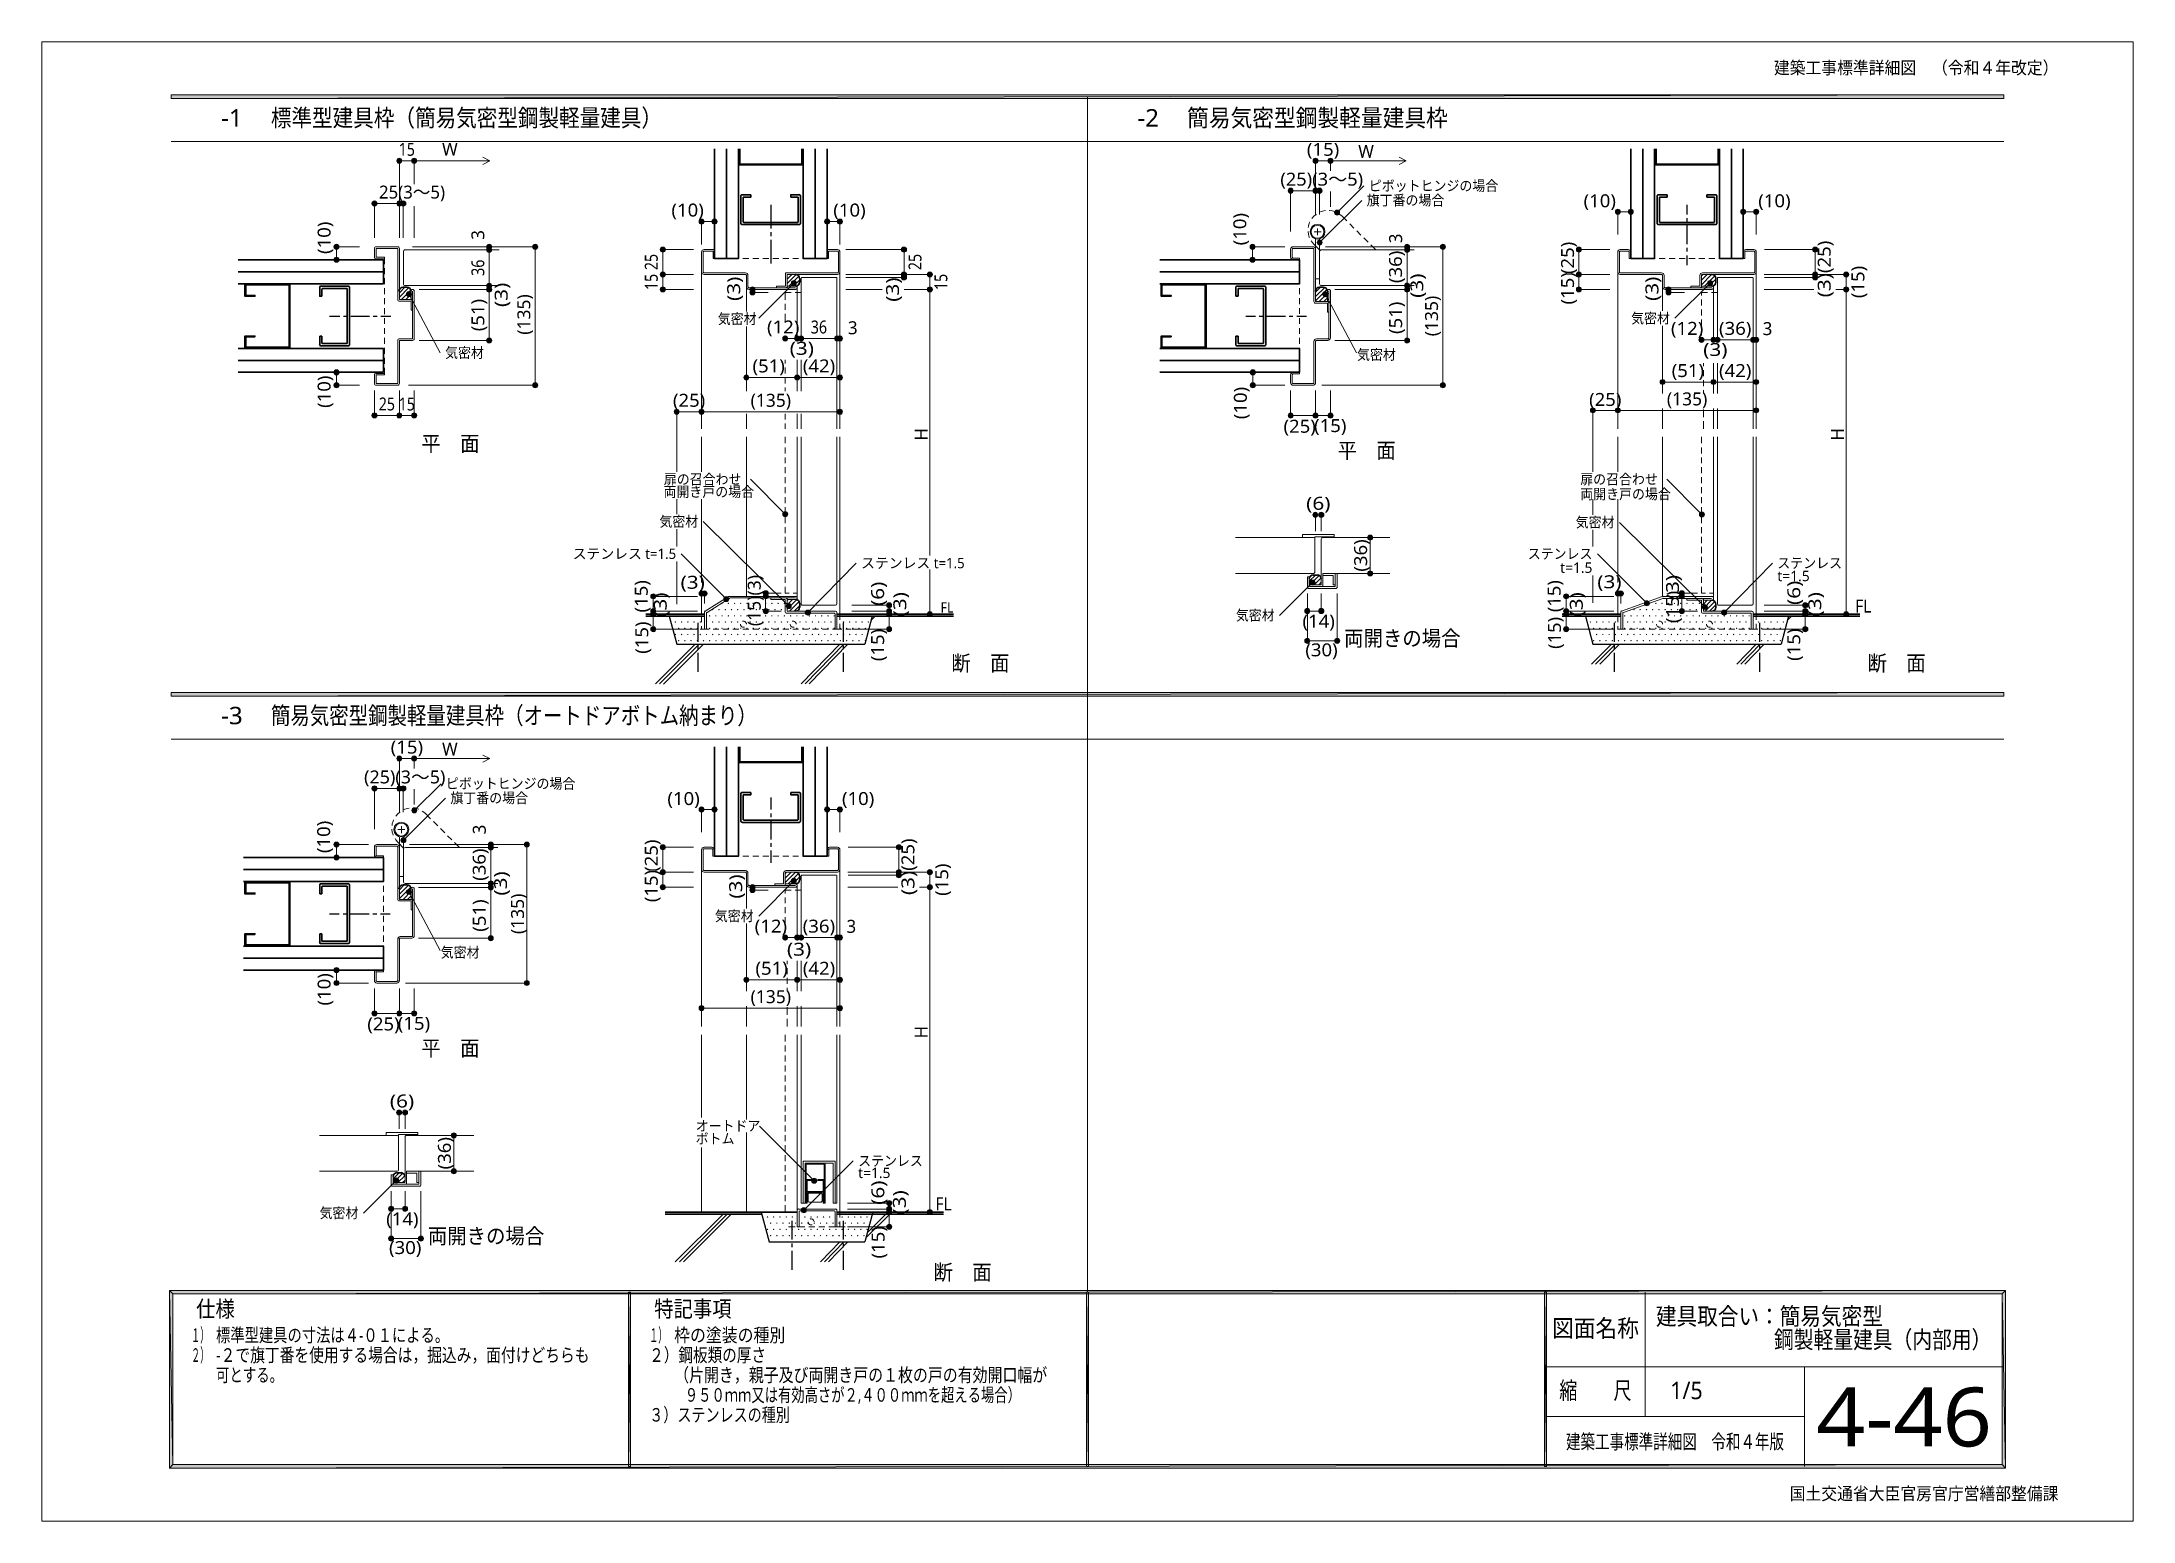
# Model space of a CAD drawing. Header units: millimetres. Extents: x 0 to 420, y 0 to 297.
import ezdxf
from ezdxf.enums import TextEntityAlignment as Align

# ---------------------------------------------------------------- set-up
doc = ezdxf.new("R2010")
doc.units = ezdxf.units.MM
doc.styles.add('kst32b', font='NotoSansJP-Variable.ttf')

msp = doc.modelspace()

# ---------------------------------------------------------------- texts
at = {"style": 'kst32b'}
for s, height, p, p2 in [('建築工事標準詳細図\u3000（令和４年改定）', 2.54, (348.01, 290.49), (405.16, 290.49)), ('-1', 3.491, (36.17, 279.97), (40.54, 279.97)), ('標準型建具枠（簡易気密型鋼製軽量建具）', 3.4908, (46.19, 279.97), (124.73, 279.97)), ('-2', 3.491, (220.18, 279.97), (224.54, 279.97)), ('簡易気密型鋼製軽量建具枠', 3.4908, (230.17, 279.97), (282.53, 279.97)), ('15', 2.599, (71.86, 274.09), (75.11, 274.09)), ('(15)', 2.599, (254.23, 274.09), (260.73, 274.09)), ('(25)(3～5)', 2.599, (248.9, 268.1), (265.52, 268.1)), ('ピボットヒンジの場合', 2.079, (266.66, 267.04), (292.65, 267.04)), ('25(3～5)', 2.599, (67.9, 265.51), (81.16, 265.51)), ('旗丁番の場合', 2.079, (266.23, 264.14), (281.83, 264.14)), ('(10)', 2.599, (309.8, 263.76), (316.29, 263.76)), ('(10)', 2.599, (344.87, 263.76), (351.37, 263.76)), ('(10)', 2.599, (58.17, 254.38), (58.17, 260.88)), ('(10)', 2.599, (126.62, 261.9), (133.12, 261.9)), ('(10)', 2.599, (159.13, 261.9), (165.63, 261.9)), ('(10)', 2.599, (242.06, 256.12), (242.06, 262.61)), ('(25)', 2.599, (307.87, 250.34), (307.87, 256.84)), ('(25)', 2.599, (359.41, 250.55), (359.41, 257.05)), ('36', 2.599, (89.05, 250), (89.05, 253.25)), ('25', 2.599, (123.87, 251.14), (123.87, 254.39)), ('25', 2.599, (176.83, 251.14), (176.83, 254.39)), ('(36)', 2.599, (273.33, 248.54), (273.33, 255.04)), ('(3)', 2.599, (93.73, 243.73), (93.73, 248.61)), ('15', 2.599, (123.87, 247.14), (123.87, 250.39)), ('(3)', 2.599, (140.42, 244.96), (140.42, 249.83)), ('(3)', 2.599, (172.32, 244.79), (172.32, 249.67)), ('15', 2.599, (182.03, 247.14), (182.03, 250.39)), ('(3)', 2.599, (277.6, 245.58), (277.6, 250.45)), ('(15)', 2.599, (307.87, 244.24), (307.87, 250.74)), ('(3)', 2.599, (324.82, 244.96), (324.82, 249.83)), ('(3)', 2.599, (359.41, 245.68), (359.41, 250.55)), ('(15)', 2.599, (366.18, 245.51), (366.18, 252.01)), ('(51)', 2.599, (89.05, 238.87), (89.05, 245.36)), ('(135)', 2.599, (98.28, 238.17), (98.28, 246.29)), ('(51)', 2.599, (273.35, 238.32), (273.35, 244.81)), ('(135)', 2.599, (280.56, 237.87), (280.56, 245.99)), ('気密材', 2.079, (135.93, 240.33), (143.73, 240.33)), ('(12)', 2.599, (145.82, 238.42), (152.31, 238.42)), ('36', 2.599, (154.62, 238.42), (157.87, 238.42)), ('気密材', 2.079, (319.34, 240.45), (327.14, 240.45)), ('(12)', 2.599, (327.34, 238.15), (333.84, 238.15)), ('(36)', 2.599, (336.99, 238.15), (343.49, 238.15)), ('気密材', 2.079, (81.17, 233.53), (88.97, 233.53)), ('(3)', 2.599, (150.37, 234.15), (155.24, 234.15)), ('気密材', 2.079, (264.29, 233.15), (272.08, 233.15)), ('(3)', 2.599, (333.82, 233.91), (338.69, 233.91)), ('(51)', 2.599, (142.9, 230.61), (149.39, 230.61)), ('(42)', 2.599, (153.01, 230.61), (159.51, 230.61)), ('(51)', 2.599, (327.49, 229.68), (333.99, 229.68)), ('(42)', 2.599, (336.99, 229.68), (343.49, 229.68)), ('(10)', 2.599, (58.17, 223.48), (58.17, 229.97)), ('(10)', 2.599, (242.17, 221.21), (242.17, 227.71)), ('25', 2.599, (67.86, 222.97), (71.11, 222.97)), ('15', 2.599, (71.86, 222.97), (75.11, 222.97)), ('(25)', 2.599, (126.92, 223.71), (133.41, 223.71)), ('(135)', 2.599, (142.52, 223.71), (150.64, 223.71)), ('(25)', 2.599, (310.9, 223.88), (317.39, 223.88)), ('(135)', 2.599, (326.52, 223.99), (334.64, 223.99)), ('(25)', 2.599, (249.53, 218.5), (256.03, 218.5)), ('(15)', 2.599, (255.67, 218.63), (262.17, 218.63)), ('平\u3000面', 3.119, (76.39, 214.76), (88.09, 214.76)), ('平\u3000面', 3.119, (260.39, 213.38), (272.09, 213.38)), ('扉の召合わせ', 2.079, (125.1, 208.13), (140.69, 208.13)), ('扉の召合わせ', 2.079, (309.12, 208.13), (324.71, 208.13)), ('両開き戸の場合', 2.079, (125.03, 205.61), (143.22, 205.61)), ('両開き戸の場合', 2.079, (309.12, 205.15), (327.31, 205.15)), ('気密材', 2.079, (124.21, 199.64), (132, 199.64)), ('(6)', 2.599, (254.08, 203.03), (258.96, 203.03)), ('気密材', 2.079, (308.21, 199.5), (316, 199.5)), ('ステンレス t=1.5', 2.0791, (106.79, 193.17), (127.58, 193.17)), ('ステンレス t=1.5', 2.0791, (164.72, 191.3), (185.51, 191.3)), ('(36)', 2.599, (266.32, 190.61), (266.32, 197.1)), ('ステンレス', 2.079, (298.58, 193.17), (311.57, 193.17)), ('ステンレス', 2.079, (348.7, 191.3), (361.69, 191.3)), ('(3)', 2.599, (128.46, 187.18), (133.33, 187.18)), ('(15)(3)', 2.599, (144.55, 179.66), (144.55, 189.95)), ('t=1.5', 2.079, (305.08, 190.37), (311.57, 190.37)), ('(3)', 2.599, (312.55, 187.28), (317.42, 187.28)), ('(3)', 2.599, (328.95, 185.08), (328.95, 189.95)), ('t=1.5', 2.079, (348.7, 188.7), (355.2, 188.7)), ('(15)', 2.599, (121.86, 182.41), (121.86, 188.91)), ('(3)', 2.599, (125.67, 181.55), (125.67, 186.42)), ('(6)', 2.599, (169.33, 183.73), (169.33, 188.6)), ('(3)', 2.599, (173.78, 181.63), (173.78, 186.5)), ('(15) (15)', 2.599, (305.29, 175.11), (305.16, 188.91)), ('(3)', 2.599, (309.63, 181.61), (309.63, 186.48)), ('(15)', 2.599, (328.95, 180.28), (328.95, 186.77)), ('(6)', 2.599, (353.31, 183.92), (353.31, 188.79)), ('(3)', 2.599, (357.51, 181.63), (357.51, 186.5)), ('FL', 2.599, (364.34, 182.39), (367.59, 182.39)), ('FL', 2.079, (180.66, 182.39), (183.26, 182.39)), ('気密材', 2.079, (239.97, 180.83), (247.76, 180.83)), ('(14)', 2.599, (253.34, 179.37), (259.84, 179.37)), ('(15)', 2.599, (121.98, 174.12), (121.98, 180.61)), ('(15)', 2.599, (169.33, 172.64), (169.33, 179.13)), ('両開きの場合', 3.119, (261.7, 175.68), (285.09, 175.68)), ('(15)', 2.599, (353.31, 172.7), (353.31, 179.2)), ('断\u3000面', 3.119, (182.82, 170.69), (194.51, 170.69)), ('(30)', 2.599, (253.92, 173.61), (260.41, 173.61)), ('断\u3000面', 3.119, (366.82, 170.69), (378.51, 170.69)), ('簡易気密型鋼製軽量建具枠（オートドアボトム納まり）', 3.4908, (46.19, 159.98), (143.77, 159.98)), ('-3', 3.491, (36.17, 159.98), (40.54, 159.98)), ('(15)', 2.599, (70.25, 154.09), (76.75, 154.09)), ('(25)(3～5)', 2.599, (64.9, 148.1), (81.23, 148.1)), ('ピボットヒンジの場合', 2.079, (81.34, 147.04), (107.33, 147.04)), ('旗丁番の場合', 2.079, (82.23, 144.15), (97.83, 144.15)), ('(10)', 2.599, (125.81, 143.76), (132.31, 143.76)), ('(10)', 2.599, (160.87, 143.76), (167.36, 143.76)), ('(10)', 2.599, (58.08, 134.11), (58.08, 140.61)), ('(36)', 2.599, (89.32, 128.55), (89.32, 135.04)), ('(25)', 2.599, (123.87, 130.34), (123.87, 136.84)), ('(25)', 2.599, (175.41, 130.56), (175.41, 137.05)), ('(3)', 2.599, (93.6, 125.58), (93.6, 130.45)), ('(15)', 2.599, (123.87, 124.25), (123.87, 130.75)), ('(3)', 2.599, (175.41, 125.69), (175.41, 130.56)), ('(15)', 2.599, (182.2, 125.52), (182.2, 132.02)), ('(3)', 2.599, (140.82, 124.97), (140.82, 129.84)), ('(51)', 2.599, (89.34, 118.32), (89.34, 124.82)), ('(135)', 2.599, (97.01, 117.86), (97.01, 125.98)), ('気密材', 2.079, (135.34, 120.46), (143.14, 120.46)), ('(12)', 2.599, (143.34, 118.15), (149.84, 118.15)), ('(36)', 2.599, (152.99, 118.15), (159.49, 118.15)), ('気密材', 2.079, (80.29, 113.16), (88.08, 113.16)), ('(3)', 2.599, (149.82, 113.52), (154.69, 113.52)), ('(10)', 2.599, (58.17, 103.51), (58.17, 110)), ('(51)', 2.599, (143.49, 109.69), (149.99, 109.69)), ('(42)', 2.599, (153.01, 109.69), (159.51, 109.69)), ('(135)', 2.599, (142.52, 103.99), (150.64, 103.99)), ('(25)', 2.599, (65.55, 98.51), (72.05, 98.51)), ('(15)', 2.599, (71.67, 98.64), (78.17, 98.64)), ('平\u3000面', 3.119, (76.39, 93.39), (88.09, 93.39)), ('(6)', 2.599, (70.08, 83.04), (74.96, 83.04)), ('オートドア', 2.079, (131.49, 78.32), (144.48, 78.32)), ('(36)', 2.599, (82.34, 70.61), (82.34, 77.11)), ('ボトム', 2.079, (131.49, 75.76), (139.28, 75.76)), ('ステンレス', 2.079, (164.11, 71.31), (177.1, 71.31)), ('t=1.5', 2.079, (164.11, 68.88), (170.6, 68.88)), ('(6)', 2.599, (169.38, 63.5), (169.38, 68.37)), ('気密材', 2.079, (55.96, 60.83), (63.76, 60.83)), ('(3)', 2.599, (173.69, 61.55), (173.69, 66.43)), ('FL', 2.599, (179.64, 62.4), (182.89, 62.4)), ('(14)', 2.599, (69.34, 59.37), (75.84, 59.37)), ('両開きの場合', 3.119, (77.7, 55.69), (101.09, 55.69)), ('(15)', 2.599, (169.42, 52.73), (169.42, 59.22)), ('(30)', 2.599, (69.91, 53.62), (76.41, 53.62)), ('断\u3000面', 3.119, (179.24, 48.39), (190.93, 48.39)), ('仕様', 3.273, (31.18, 40.98), (38.94, 40.98)), ('特記事項', 3.273, (123.17, 40.98), (138.69, 40.98)), ('建具取合い：簡易気密型', 3.4908, (324.32, 39.39), (369.89, 39.39)), ('１）', 2.728, (30.18, 35.98), (33.81, 35.98)), ('標準型建具の寸法は４-０１による。', 2.7278, (35.18, 35.98), (81.98, 35.98)), ('１）', 2.728, (122.17, 35.98), (125.8, 35.98)), ('枠の塗装の種別', 2.728, (127.17, 35.98), (149.48, 35.98)), ('図面名称', 3.491, (303.45, 36.98), (320.9, 36.98)), ('鋼製軽量建具（内部用）', 3.4908, (348.04, 34.71), (391.68, 34.71)), ('２）', 2.728, (30.18, 31.98), (33.81, 31.98)), ('-２で旗丁番を使用する場合は，掘込み，面付けどちらも', 2.7278, (35.18, 31.98), (110.17, 31.98)), ('２）鋼板類の厚さ', 2.728, (122.17, 31.98), (145.61, 31.98)), ('可とする。', 2.728, (35.18, 27.98), (48.63, 27.98)), ('（片開き，親子及び両開き戸の１枚の戸の有効開口幅が', 2.7278, (127.17, 27.98), (202.09, 27.98)), ('９５０ｍｍ又は有効高さが２,４００ｍｍを超える場合）', 2.7278, (129.32, 23.98), (196.8, 23.98)), ('縮\u3000\u3000尺', 3.491, (304.91, 24.49), (319.43, 24.49)), ('1/5', 3.491, (327.17, 24.49), (333.72, 24.49)), ('4-46', 11.831, (356.51, 14.99), (391.8, 14.99)), ('３）ステンレスの種別', 2.728, (122.17, 19.98), (150.41, 19.98)), ('建築工事標準詳細図\u3000令和４年版', 2.919, (306.26, 14.5), (350.04, 14.5)), ('国土交通省大臣官房官庁営繕部整備課', 2.54, (351.18, 4.27), (405.16, 4.27))]:
    msp.add_text(s, height=height, dxfattribs=at).set_placement(p, p2, align=Align.FIT)
for s, p in [('W', (80.56, 274.09)), ('W', (264.54, 273.68)), ('3', (162.07, 238.27)), ('3', (345.76, 238.1)), ('W', (80.56, 153.69)), ('3', (161.78, 118.11))]:
    msp.add_text(s, height=2.6, dxfattribs=at).set_placement(p)
for s, p in [('3', (89.05, 257.24)), ('3', (273.35, 256.54)), ('H', (178.08, 216.92)), ('H', (362.06, 216.92)), ('3', (89.34, 137.88)), ('H', (178.08, 96.92))]:
    msp.add_text(s, height=2.6, rotation=90, dxfattribs=at).set_placement(p)

# ---------------------------------------------------------------- hatches: boundary and pattern name
h = msp.add_hatch(color=7)
h.paths.add_polyline_path([(394.17, 285.62), (394.17, 286.32), (26.18, 285.62), (394.17, 285.62)])
h.paths.add_polyline_path([(394.17, 286.32), (26.18, 285.62), (26.18, 286.32), (394.17, 286.32)])
h = msp.add_hatch(color=7)
h.paths.add_polyline_path([(71.52, 273.28), (71.48, 273.09), (71.99, 273.09), (71.52, 273.28)])
h.paths.add_polyline_path([(71.48, 273.09), (71.99, 273.09), (71.52, 272.9), (71.48, 273.09)])
h.paths.add_polyline_path([(71.99, 273.09), (71.52, 272.9), (71.63, 272.73), (71.99, 273.09)])
h = msp.add_hatch(color=7)
h.paths.add_polyline_path([(71.99, 273.6), (71.78, 273.56), (71.99, 273.09), (71.99, 273.6)])
h.paths.add_polyline_path([(71.78, 273.56), (71.99, 273.09), (71.63, 273.45), (71.78, 273.56)])
h.paths.add_polyline_path([(71.99, 273.09), (71.63, 273.45), (71.52, 273.28), (71.99, 273.09)])
h = msp.add_hatch(color=7)
h.paths.add_polyline_path([(71.63, 272.73), (71.78, 272.63), (71.99, 273.09), (71.63, 272.73)])
h.paths.add_polyline_path([(71.78, 272.63), (71.99, 273.09), (71.99, 272.58), (71.78, 272.63)])
h.paths.add_polyline_path([(71.99, 273.09), (71.99, 272.58), (72.18, 272.63), (71.99, 273.09)])
for points in [[(72.18, 273.56), (71.99, 273.6), (71.99, 273.09), (72.18, 273.56)], [(75.18, 273.56), (74.97, 273.6), (74.97, 273.09), (75.18, 273.56)], [(256.16, 273.56), (255.97, 273.6), (255.97, 273.09), (256.16, 273.56)], [(259.16, 273.56), (258.97, 273.6), (258.97, 273.09), (259.16, 273.56)], [(67.18, 264.99), (66.97, 265.03), (66.97, 264.52), (67.18, 264.99)], [(72.98, 264.99), (72.77, 265.03), (72.77, 264.52), (72.98, 264.99)], [(251.16, 267.57), (250.97, 267.59), (250.97, 267.08), (251.16, 267.57)], [(255.78, 266.62), (255.97, 266.57), (255.97, 267.08), (255.78, 266.62)], [(255.78, 266.62), (255.97, 266.57), (255.97, 267.08), (255.78, 266.62)], [(256.96, 267.57), (256.77, 267.59), (256.77, 267.08), (256.96, 267.57)], [(132.86, 261.34), (132.67, 261.39), (132.67, 260.88), (132.86, 261.34)], [(135.09, 260.41), (135.28, 260.37), (135.28, 260.88), (135.09, 260.41)], [(158.07, 261.34), (157.88, 261.39), (157.88, 260.88), (158.07, 261.34)], [(160.27, 260.41), (160.46, 260.37), (160.46, 260.88), (160.27, 260.41)], [(260.1, 263.17), (259.95, 263.04), (260.31, 262.7), (260.1, 263.17)], [(316.87, 263.33), (316.67, 263.38), (316.67, 262.87), (316.87, 263.33)], [(319.07, 262.4), (319.28, 262.36), (319.28, 262.87), (319.07, 262.4)], [(342.05, 263.33), (341.86, 263.38), (341.86, 262.87), (342.05, 263.33)], [(344.28, 262.4), (344.47, 262.36), (344.47, 262.87), (344.28, 262.4)], [(256.6, 257.15), (256.43, 257.05), (256.79, 256.69), (256.6, 257.15)], [(58.91, 253.41), (58.86, 253.22), (59.37, 253.22), (58.91, 253.41)], [(59.84, 255.63), (59.88, 255.82), (59.37, 255.82), (59.84, 255.63)], [(90.51, 255.63), (90.55, 255.82), (90.04, 255.82), (90.51, 255.63)], [(90.51, 255.02), (90.55, 255.21), (90.04, 255.21), (90.51, 255.02)], [(99.74, 255.63), (99.78, 255.82), (99.27, 255.82), (99.74, 255.63)], [(124.4, 255.46), (124.38, 255.27), (124.88, 255.27), (124.4, 255.46)], [(173.8, 255.08), (173.82, 255.27), (173.33, 255.27), (173.8, 255.08)], [(243.14, 255.35), (243.33, 255.31), (243.33, 255.82), (243.14, 255.35)], [(243.14, 252.75), (243.33, 252.71), (243.33, 253.22), (243.14, 252.75)], [(274.15, 255.35), (274.34, 255.31), (274.34, 255.82), (274.15, 255.35)], [(274.15, 254.76), (274.34, 254.72), (274.34, 255.23), (274.15, 254.76)], [(282.02, 255.63), (282.07, 255.82), (281.56, 255.82), (282.02, 255.63)], [(308.4, 255.46), (308.36, 255.27), (308.86, 255.27), (308.4, 255.46)], [(309.33, 255.08), (309.37, 255.27), (308.86, 255.27), (309.33, 255.08)], [(309.33, 255.08), (309.37, 255.27), (308.86, 255.27), (309.33, 255.08)], [(356.13, 254.8), (356.32, 254.76), (356.32, 255.27), (356.13, 254.8)], [(90.51, 247.78), (90.55, 247.97), (90.04, 247.97), (90.51, 247.78)], [(125.35, 250.08), (125.37, 250.27), (124.88, 250.27), (125.35, 250.08)], [(151.41, 248.07), (151.55, 248.18), (151.21, 248.54), (151.41, 248.07)], [(173.8, 249.47), (173.82, 249.66), (173.33, 249.66), (173.8, 249.47)], [(178.99, 250.08), (179.03, 250.27), (178.52, 250.27), (178.99, 250.08)], [(274.15, 247.57), (274.34, 247.52), (274.34, 248.03), (274.15, 247.57)], [(309.33, 250.08), (309.37, 250.27), (308.86, 250.27), (309.33, 250.08)], [(335.39, 248.07), (335.56, 248.18), (335.2, 248.54), (335.39, 248.07)], [(356.13, 249.81), (356.32, 249.77), (356.32, 250.27), (356.13, 249.81)], [(356.13, 249.2), (356.32, 249.17), (356.32, 249.66), (356.13, 249.2)], [(362.99, 250.08), (363.03, 250.27), (362.52, 250.27), (362.99, 250.08)], [(74.42, 246.36), (74.36, 246.55), (73.91, 246.32), (74.42, 246.36)], [(89.58, 247.42), (89.54, 247.23), (90.04, 247.23), (89.58, 247.42)], [(90.51, 247.04), (90.55, 247.23), (90.04, 247.23), (90.51, 247.04)], [(124.4, 247.46), (124.38, 247.27), (124.88, 247.27), (124.4, 247.46)], [(142.41, 247.46), (142.37, 247.27), (142.88, 247.27), (142.41, 247.46)], [(143.34, 246.49), (143.38, 246.68), (142.88, 246.68), (143.34, 246.49)], [(178.99, 247.08), (179.03, 247.27), (178.52, 247.27), (178.99, 247.08)], [(258.42, 246.36), (258.36, 246.55), (257.92, 246.32), (258.42, 246.36)], [(274.15, 246.76), (274.34, 246.72), (274.34, 247.23), (274.15, 246.76)], [(308.4, 247.46), (308.36, 247.27), (308.86, 247.27), (308.4, 247.46)], [(326.39, 247.46), (326.37, 247.27), (326.88, 247.27), (326.39, 247.46)], [(327.34, 246.49), (327.38, 246.68), (326.88, 246.68), (327.34, 246.49)], [(362.99, 247.08), (363.03, 247.27), (362.52, 247.27), (362.99, 247.08)], [(89.58, 237.21), (89.54, 237.02), (90.04, 237.02), (89.58, 237.21)], [(149.67, 237.89), (149.48, 237.91), (149.48, 237.41), (149.67, 237.89)], [(151.68, 236.94), (151.87, 236.9), (151.87, 237.41), (151.68, 236.94)], [(151.68, 236.94), (151.87, 236.9), (151.87, 237.41), (151.68, 236.94)], [(152.87, 237.89), (152.68, 237.91), (152.68, 237.41), (152.87, 237.89)], [(152.87, 237.89), (152.68, 237.91), (152.68, 237.41), (152.87, 237.89)], [(159.68, 236.94), (159.87, 236.9), (159.87, 237.41), (159.68, 236.94)], [(159.68, 236.94), (159.87, 236.9), (159.87, 237.41), (159.68, 236.94)], [(160.68, 237.89), (160.46, 237.91), (160.46, 237.41), (160.68, 237.89)], [(274.15, 236.56), (274.34, 236.52), (274.34, 237.02), (274.15, 236.56)], [(333.67, 237.62), (333.46, 237.66), (333.46, 237.15), (333.67, 237.62)], [(335.68, 236.69), (335.87, 236.64), (335.87, 237.15), (335.68, 236.69)], [(335.68, 236.69), (335.87, 236.64), (335.87, 237.15), (335.68, 236.69)], [(336.87, 237.62), (336.68, 237.66), (336.68, 237.15), (336.87, 237.62)], [(336.87, 237.62), (336.68, 237.66), (336.68, 237.15), (336.87, 237.62)], [(343.68, 236.69), (343.87, 236.64), (343.87, 237.15), (343.68, 236.69)], [(343.68, 236.69), (343.87, 236.64), (343.87, 237.15), (343.68, 236.69)], [(344.66, 237.62), (344.47, 237.66), (344.47, 237.15), (344.66, 237.62)], [(58.91, 228.22), (58.86, 228.03), (59.37, 228.03), (58.91, 228.22)], [(59.84, 230.42), (59.88, 230.63), (59.37, 230.63), (59.84, 230.42)], [(98.81, 228.22), (98.76, 228.03), (99.27, 228.03), (98.81, 228.22)], [(141.86, 230.08), (141.67, 230.1), (141.67, 229.59), (141.86, 230.08)], [(152.06, 230.08), (151.87, 230.1), (151.87, 229.59), (152.06, 230.08)], [(160.27, 229.13), (160.46, 229.11), (160.46, 229.59), (160.27, 229.13)], [(242.91, 228.22), (242.87, 228.03), (243.37, 228.03), (242.91, 228.22)], [(243.84, 230.42), (243.88, 230.63), (243.37, 230.63), (243.84, 230.42)], [(281.09, 228.22), (281.05, 228.03), (281.56, 228.03), (281.09, 228.22)], [(325.86, 229.15), (325.67, 229.19), (325.67, 228.68), (325.86, 229.15)], [(336.06, 229.15), (335.87, 229.19), (335.87, 228.68), (336.06, 229.15)], [(344.28, 228.22), (344.47, 228.18), (344.47, 228.68), (344.28, 228.22)], [(127.87, 223.18), (127.68, 223.22), (127.68, 222.72), (127.87, 223.18)], [(132.86, 223.18), (132.67, 223.22), (132.67, 222.72), (132.86, 223.18)], [(160.68, 223.18), (160.46, 223.22), (160.46, 222.72), (160.68, 223.18)], [(311.87, 223.46), (311.68, 223.5), (311.68, 222.99), (311.87, 223.46)], [(316.87, 223.46), (316.67, 223.5), (316.67, 222.99), (316.87, 223.46)], [(344.66, 223.46), (344.47, 223.5), (344.47, 222.99), (344.66, 223.46)], [(66.78, 221.51), (66.97, 221.47), (66.97, 221.97), (66.78, 221.51)], [(66.78, 221.51), (66.97, 221.47), (66.97, 221.97), (66.78, 221.51)], [(67.18, 222.44), (66.97, 222.48), (66.97, 221.97), (67.18, 222.44)], [(67.18, 222.44), (66.97, 222.48), (66.97, 221.97), (67.18, 222.44)], [(71.78, 221.51), (71.99, 221.47), (71.99, 221.97), (71.78, 221.51)], [(71.78, 221.51), (71.99, 221.47), (71.99, 221.97), (71.78, 221.51)], [(72.18, 222.44), (71.99, 222.48), (71.99, 221.97), (72.18, 222.44)], [(74.78, 221.51), (74.97, 221.47), (74.97, 221.97), (74.78, 221.51)], [(250.78, 221.47), (250.97, 221.42), (250.97, 221.93), (250.78, 221.47)], [(255.78, 221.47), (255.97, 221.42), (255.97, 221.93), (255.78, 221.47)], [(258.78, 221.47), (258.97, 221.42), (258.97, 221.93), (258.78, 221.47)], [(149.01, 201.97), (149.12, 201.8), (149.48, 202.16), (149.01, 201.97)], [(255.46, 202.23), (255.42, 202.04), (255.93, 202.04), (255.46, 202.23)], [(256.65, 202.23), (256.62, 202.04), (257.11, 202.04), (256.65, 202.23)], [(333.1, 201.87), (333.21, 201.72), (333.57, 202.08), (333.1, 201.87)], [(266.45, 197.63), (266.42, 197.44), (266.91, 197.44), (266.45, 197.63)], [(266.45, 190.44), (266.42, 190.25), (266.91, 190.25), (266.45, 190.44)], [(123.44, 185.46), (123.49, 185.65), (122.98, 185.65), (123.44, 185.46)], [(132.48, 185.76), (132.67, 185.72), (132.67, 186.22), (132.48, 185.76)], [(133.48, 186.69), (133.27, 186.73), (133.27, 186.22), (133.48, 186.69)], [(137.16, 184.89), (137.29, 184.74), (137.65, 185.1), (137.16, 184.89)], [(145.08, 186.46), (145.06, 186.27), (145.54, 186.27), (145.08, 186.46)], [(146.03, 185.46), (146.05, 185.65), (145.54, 185.65), (146.03, 185.46)], [(255.14, 187.94), (255.35, 187.9), (255.35, 188.4), (255.14, 187.94)], [(306.09, 185.19), (306.28, 185.14), (306.28, 185.65), (306.09, 185.19)], [(316.48, 185.76), (316.67, 185.72), (316.67, 186.22), (316.48, 185.76)], [(317.46, 186.69), (317.27, 186.73), (317.27, 186.22), (317.46, 186.69)], [(329.08, 186.46), (329.04, 186.27), (329.54, 186.27), (329.08, 186.46)], [(330.01, 185.46), (330.05, 185.65), (329.54, 185.65), (330.01, 185.46)], [(122.51, 182.86), (122.47, 182.67), (122.98, 182.67), (122.51, 182.86)], [(122.51, 182.86), (122.47, 182.67), (122.98, 182.67), (122.51, 182.86)], [(123.44, 181.86), (123.49, 182.05), (122.98, 182.05), (123.44, 181.86)], [(123.44, 181.86), (123.49, 182.05), (122.98, 182.05), (123.44, 181.86)], [(134.3, 181.78), (134.28, 181.76), (134.26, 181.74), (134.28, 181.72), (134.3, 181.69), (134.32, 181.72), (134.34, 181.74), (134.32, 181.76), (134.3, 181.78)], [(134.92, 183.03), (134.9, 183.01), (134.87, 182.99), (134.9, 182.96), (134.92, 182.94), (134.94, 182.96), (134.96, 182.99), (134.94, 183.01), (134.92, 183.03)], [(135.55, 181.78), (135.53, 181.76), (135.51, 181.74), (135.53, 181.72), (135.55, 181.69), (135.57, 181.72), (135.59, 181.74), (135.57, 181.76), (135.55, 181.78)], [(136.19, 183.03), (136.17, 183.01), (136.14, 182.99), (136.17, 182.96), (136.19, 182.94), (136.21, 182.96), (136.23, 182.99), (136.21, 183.01), (136.19, 183.03)], [(136.8, 184.28), (136.78, 184.26), (136.76, 184.23), (136.78, 184.21), (136.8, 184.19), (136.82, 184.21), (136.84, 184.23), (136.82, 184.26), (136.8, 184.28)], [(136.8, 181.78), (136.78, 181.76), (136.76, 181.74), (136.78, 181.72), (136.8, 181.69), (136.82, 181.72), (136.84, 181.74), (136.82, 181.76), (136.8, 181.78)], [(137.44, 183.03), (137.41, 183.01), (137.39, 182.99), (137.41, 182.96), (137.44, 182.94), (137.46, 182.96), (137.48, 182.99), (137.46, 183.01), (137.44, 183.03)], [(138.05, 184.28), (138.03, 184.26), (138.01, 184.23), (138.03, 184.21), (138.05, 184.19), (138.07, 184.21), (138.09, 184.23), (138.07, 184.26), (138.05, 184.28)], [(138.05, 181.78), (138.03, 181.76), (138.01, 181.74), (138.03, 181.72), (138.05, 181.69), (138.07, 181.72), (138.09, 181.74), (138.07, 181.76), (138.05, 181.78)], [(138.68, 183.03), (138.66, 183.01), (138.64, 182.99), (138.66, 182.96), (138.68, 182.94), (138.71, 182.96), (138.73, 182.99), (138.71, 183.01), (138.68, 183.03)], [(139.3, 184.28), (139.28, 184.26), (139.26, 184.23), (139.28, 184.21), (139.3, 184.19), (139.32, 184.21), (139.34, 184.23), (139.32, 184.26), (139.3, 184.28)], [(139.3, 181.78), (139.28, 181.76), (139.26, 181.74), (139.28, 181.72), (139.3, 181.69), (139.32, 181.72), (139.34, 181.74), (139.32, 181.76), (139.3, 181.78)], [(139.93, 183.03), (139.91, 183.01), (139.89, 182.99), (139.91, 182.96), (139.93, 182.94), (139.95, 182.96), (139.98, 182.99), (139.95, 183.01), (139.93, 183.03)], [(140.55, 184.28), (140.53, 184.26), (140.5, 184.23), (140.53, 184.21), (140.55, 184.19), (140.57, 184.21), (140.59, 184.23), (140.57, 184.26), (140.55, 184.28)], [(140.55, 181.78), (140.53, 181.76), (140.5, 181.74), (140.53, 181.72), (140.55, 181.69), (140.57, 181.72), (140.59, 181.74), (140.57, 181.76), (140.55, 181.78)], [(141.18, 183.03), (141.16, 183.01), (141.14, 182.99), (141.16, 182.96), (141.18, 182.94), (141.2, 182.96), (141.22, 182.99), (141.2, 183.01), (141.18, 183.03)], [(141.8, 184.28), (141.77, 184.26), (141.75, 184.23), (141.77, 184.21), (141.8, 184.19), (141.82, 184.21), (141.84, 184.23), (141.82, 184.26), (141.8, 184.28)], [(141.8, 181.78), (141.77, 181.76), (141.75, 181.74), (141.77, 181.72), (141.8, 181.69), (141.82, 181.72), (141.84, 181.74), (141.82, 181.76), (141.8, 181.78)], [(142.43, 183.03), (142.41, 183.01), (142.39, 182.99), (142.41, 182.96), (142.43, 182.94), (142.45, 182.96), (142.47, 182.99), (142.45, 183.01), (142.43, 183.03)], [(143.04, 184.28), (143.02, 184.26), (143, 184.23), (143.02, 184.21), (143.04, 184.19), (143.07, 184.21), (143.09, 184.23), (143.07, 184.26), (143.04, 184.28)], [(143.04, 181.78), (143.02, 181.76), (143, 181.74), (143.02, 181.72), (143.04, 181.69), (143.07, 181.72), (143.09, 181.74), (143.07, 181.76), (143.04, 181.78)], [(143.68, 183.03), (143.66, 183.01), (143.64, 182.99), (143.66, 182.96), (143.68, 182.94), (143.7, 182.96), (143.72, 182.99), (143.7, 183.01), (143.68, 183.03)], [(144.29, 184.28), (144.27, 184.26), (144.25, 184.23), (144.27, 184.21), (144.29, 184.19), (144.31, 184.21), (144.34, 184.23), (144.31, 184.26), (144.29, 184.28)], [(144.29, 181.78), (144.27, 181.76), (144.25, 181.74), (144.27, 181.72), (144.29, 181.69), (144.31, 181.72), (144.34, 181.74), (144.31, 181.76), (144.29, 181.78)], [(144.93, 183.03), (144.91, 183.01), (144.89, 182.99), (144.91, 182.96), (144.93, 182.94), (144.95, 182.96), (144.97, 182.99), (144.95, 183.01), (144.93, 183.03)], [(145.08, 182.86), (145.06, 182.67), (145.54, 182.67), (145.08, 182.86)], [(145.54, 184.28), (145.52, 184.26), (145.5, 184.23), (145.52, 184.21), (145.54, 184.19), (145.56, 184.21), (145.58, 184.23), (145.56, 184.26), (145.54, 184.28)], [(145.54, 181.78), (145.52, 181.76), (145.5, 181.74), (145.52, 181.72), (145.54, 181.69), (145.56, 181.72), (145.58, 181.74), (145.56, 181.76), (145.54, 181.78)], [(146.18, 183.03), (146.16, 183.01), (146.13, 182.99), (146.16, 182.96), (146.18, 182.94), (146.2, 182.96), (146.22, 182.99), (146.2, 183.01), (146.18, 183.03)], [(146.79, 184.28), (146.77, 184.26), (146.75, 184.23), (146.77, 184.21), (146.79, 184.19), (146.81, 184.21), (146.83, 184.23), (146.81, 184.26), (146.79, 184.28)], [(146.79, 181.78), (146.77, 181.76), (146.75, 181.74), (146.77, 181.72), (146.79, 181.69), (146.81, 181.72), (146.83, 181.74), (146.81, 181.76), (146.79, 181.78)], [(147.43, 183.03), (147.4, 183.01), (147.38, 182.99), (147.4, 182.96), (147.43, 182.94), (147.45, 182.96), (147.47, 182.99), (147.45, 183.01), (147.43, 183.03)], [(148.06, 184.28), (148.04, 184.26), (148.02, 184.23), (148.04, 184.21), (148.06, 184.19), (148.08, 184.21), (148.1, 184.23), (148.08, 184.26), (148.06, 184.28)], [(148.06, 181.78), (148.04, 181.76), (148.02, 181.74), (148.04, 181.72), (148.06, 181.69), (148.08, 181.72), (148.1, 181.74), (148.08, 181.76), (148.06, 181.78)], [(148.67, 183.03), (148.65, 183.01), (148.63, 182.99), (148.65, 182.96), (148.67, 182.94), (148.7, 182.96), (148.72, 182.99), (148.7, 183.01), (148.67, 183.03)], [(149.31, 184.28), (149.29, 184.26), (149.27, 184.23), (149.29, 184.21), (149.31, 184.19), (149.33, 184.21), (149.35, 184.23), (149.33, 184.26), (149.31, 184.28)], [(149.31, 181.78), (149.29, 181.76), (149.27, 181.74), (149.29, 181.72), (149.31, 181.69), (149.33, 181.72), (149.35, 181.74), (149.33, 181.76), (149.31, 181.78)], [(149.71, 183.49), (149.82, 183.32), (150.18, 183.68), (149.71, 183.49)], [(150.56, 181.78), (150.54, 181.76), (150.52, 181.74), (150.54, 181.72), (150.56, 181.69), (150.58, 181.72), (150.6, 181.74), (150.58, 181.76), (150.56, 181.78)], [(151.81, 181.78), (151.79, 181.76), (151.77, 181.74), (151.79, 181.72), (151.81, 181.69), (151.83, 181.72), (151.85, 181.74), (151.83, 181.76), (151.81, 181.78)], [(153.06, 181.78), (153.03, 181.76), (153.01, 181.74), (153.03, 181.72), (153.06, 181.69), (153.08, 181.72), (153.1, 181.74), (153.08, 181.76), (153.06, 181.78)], [(153.82, 182.86), (153.65, 182.75), (154.01, 182.39), (153.82, 182.86)], [(154.31, 181.78), (154.28, 181.76), (154.26, 181.74), (154.28, 181.72), (154.31, 181.69), (154.33, 181.72), (154.35, 181.74), (154.33, 181.76), (154.31, 181.78)], [(155.55, 181.78), (155.53, 181.76), (155.51, 181.74), (155.53, 181.72), (155.55, 181.69), (155.57, 181.72), (155.6, 181.74), (155.57, 181.76), (155.55, 181.78)], [(156.8, 181.78), (156.78, 181.76), (156.76, 181.74), (156.78, 181.72), (156.8, 181.69), (156.82, 181.72), (156.85, 181.74), (156.82, 181.76), (156.8, 181.78)], [(158.05, 181.78), (158.03, 181.76), (158.01, 181.74), (158.03, 181.72), (158.05, 181.69), (158.07, 181.72), (158.09, 181.74), (158.07, 181.76), (158.05, 181.78)], [(159.3, 181.78), (159.28, 181.76), (159.26, 181.74), (159.28, 181.72), (159.3, 181.69), (159.32, 181.72), (159.34, 181.74), (159.32, 181.76), (159.3, 181.78)], [(170.14, 183.39), (170.33, 183.35), (170.33, 183.85), (170.14, 183.39)], [(170.14, 182.18), (170.33, 182.16), (170.33, 182.67), (170.14, 182.18)], [(170.14, 181.59), (170.33, 181.55), (170.33, 182.05), (170.14, 181.59)], [(178.05, 182.24), (178.01, 182.05), (178.52, 182.05), (178.05, 182.24)], [(178.99, 181.86), (179.03, 182.05), (178.52, 182.05), (178.99, 181.86)], [(253.85, 182.9), (253.81, 182.71), (254.32, 182.71), (253.85, 182.9)], [(256.65, 182.9), (256.62, 182.71), (257.11, 182.71), (256.65, 182.9)], [(306.09, 182.18), (306.28, 182.16), (306.28, 182.67), (306.09, 182.18)], [(306.09, 181.59), (306.28, 181.55), (306.28, 182.05), (306.09, 181.59)], [(318.05, 181.78), (318.03, 181.76), (318.01, 181.74), (318.03, 181.72), (318.05, 181.69), (318.07, 181.72), (318.09, 181.74), (318.07, 181.76), (318.05, 181.78)], [(319.3, 181.78), (319.28, 181.76), (319.26, 181.74), (319.28, 181.72), (319.3, 181.69), (319.32, 181.72), (319.34, 181.74), (319.32, 181.76), (319.3, 181.78)], [(319.91, 183.03), (319.89, 183.01), (319.87, 182.99), (319.89, 182.96), (319.91, 182.94), (319.93, 182.96), (319.96, 182.99), (319.93, 183.01), (319.91, 183.03)], [(320.55, 181.78), (320.53, 181.76), (320.51, 181.74), (320.53, 181.72), (320.55, 181.69), (320.57, 181.72), (320.59, 181.74), (320.57, 181.76), (320.55, 181.78)], [(321.16, 183.03), (321.14, 183.01), (321.12, 182.99), (321.14, 182.96), (321.16, 182.94), (321.18, 182.96), (321.2, 182.99), (321.18, 183.01), (321.16, 183.03)], [(321.8, 181.78), (321.78, 181.76), (321.75, 181.74), (321.78, 181.72), (321.8, 181.69), (321.82, 181.72), (321.84, 181.74), (321.82, 181.76), (321.8, 181.78)], [(322.01, 184.07), (322.11, 183.9), (322.47, 184.26), (322.01, 184.07)], [(322.43, 183.03), (322.41, 183.01), (322.39, 182.99), (322.41, 182.96), (322.43, 182.94), (322.45, 182.96), (322.47, 182.99), (322.45, 183.01), (322.43, 183.03)], [(323.05, 184.28), (323.02, 184.26), (323, 184.23), (323.02, 184.21), (323.05, 184.19), (323.07, 184.21), (323.09, 184.23), (323.07, 184.26), (323.05, 184.28)], [(323.05, 181.78), (323.02, 181.76), (323, 181.74), (323.02, 181.72), (323.05, 181.69), (323.07, 181.72), (323.09, 181.74), (323.07, 181.76), (323.05, 181.78)], [(323.68, 183.03), (323.66, 183.01), (323.64, 182.99), (323.66, 182.96), (323.68, 182.94), (323.7, 182.96), (323.72, 182.99), (323.7, 183.01), (323.68, 183.03)], [(324.29, 184.28), (324.27, 184.26), (324.25, 184.23), (324.27, 184.21), (324.29, 184.19), (324.32, 184.21), (324.34, 184.23), (324.32, 184.26), (324.29, 184.28)], [(324.29, 181.78), (324.27, 181.76), (324.25, 181.74), (324.27, 181.72), (324.29, 181.69), (324.32, 181.72), (324.34, 181.74), (324.32, 181.76), (324.29, 181.78)], [(324.93, 183.03), (324.91, 183.01), (324.89, 182.99), (324.91, 182.96), (324.93, 182.94), (324.95, 182.96), (324.97, 182.99), (324.95, 183.01), (324.93, 183.03)], [(325.54, 184.28), (325.52, 184.26), (325.5, 184.23), (325.52, 184.21), (325.54, 184.19), (325.56, 184.21), (325.59, 184.23), (325.56, 184.26), (325.54, 184.28)], [(325.54, 181.78), (325.52, 181.76), (325.5, 181.74), (325.52, 181.72), (325.54, 181.69), (325.56, 181.72), (325.59, 181.74), (325.56, 181.76), (325.54, 181.78)], [(326.18, 183.03), (326.16, 183.01), (326.14, 182.99), (326.16, 182.96), (326.18, 182.94), (326.2, 182.96), (326.22, 182.99), (326.2, 183.01), (326.18, 183.03)], [(326.79, 184.28), (326.77, 184.26), (326.75, 184.23), (326.77, 184.21), (326.79, 184.19), (326.81, 184.21), (326.83, 184.23), (326.81, 184.26), (326.79, 184.28)], [(326.79, 181.78), (326.77, 181.76), (326.75, 181.74), (326.77, 181.72), (326.79, 181.69), (326.81, 181.72), (326.83, 181.74), (326.81, 181.76), (326.79, 181.78)], [(327.43, 183.03), (327.41, 183.01), (327.38, 182.99), (327.41, 182.96), (327.43, 182.94), (327.45, 182.96), (327.47, 182.99), (327.45, 183.01), (327.43, 183.03)], [(328.04, 184.28), (328.02, 184.26), (328, 184.23), (328.02, 184.21), (328.04, 184.19), (328.06, 184.21), (328.08, 184.23), (328.06, 184.26), (328.04, 184.28)], [(328.04, 181.78), (328.02, 181.76), (328, 181.74), (328.02, 181.72), (328.04, 181.69), (328.06, 181.72), (328.08, 181.74), (328.06, 181.76), (328.04, 181.78)], [(328.68, 183.03), (328.65, 183.01), (328.63, 182.99), (328.65, 182.96), (328.68, 182.94), (328.7, 182.96), (328.72, 182.99), (328.7, 183.01), (328.68, 183.03)], [(329.08, 182.86), (329.04, 182.67), (329.54, 182.67), (329.08, 182.86)], [(329.29, 184.28), (329.27, 184.26), (329.25, 184.23), (329.27, 184.21), (329.29, 184.19), (329.31, 184.21), (329.33, 184.23), (329.31, 184.26), (329.29, 184.28)], [(329.29, 181.78), (329.27, 181.76), (329.25, 181.74), (329.27, 181.72), (329.29, 181.69), (329.31, 181.72), (329.33, 181.74), (329.31, 181.76), (329.29, 181.78)], [(329.92, 183.03), (329.9, 183.01), (329.88, 182.99), (329.9, 182.96), (329.92, 182.94), (329.95, 182.96), (329.97, 182.99), (329.95, 183.01), (329.92, 183.03)], [(330.54, 184.28), (330.52, 184.26), (330.5, 184.23), (330.52, 184.21), (330.54, 184.19), (330.56, 184.21), (330.58, 184.23), (330.56, 184.26), (330.54, 184.28)], [(330.54, 181.78), (330.52, 181.76), (330.5, 181.74), (330.52, 181.72), (330.54, 181.69), (330.56, 181.72), (330.58, 181.74), (330.56, 181.76), (330.54, 181.78)], [(331.17, 183.03), (331.15, 183.01), (331.13, 182.99), (331.15, 182.96), (331.17, 182.94), (331.19, 182.96), (331.22, 182.99), (331.19, 183.01), (331.17, 183.03)], [(331.79, 184.28), (331.77, 184.26), (331.75, 184.23), (331.77, 184.21), (331.79, 184.19), (331.81, 184.21), (331.83, 184.23), (331.81, 184.26), (331.79, 184.28)], [(331.79, 181.78), (331.77, 181.76), (331.75, 181.74), (331.77, 181.72), (331.79, 181.69), (331.81, 181.72), (331.83, 181.74), (331.81, 181.76), (331.79, 181.78)], [(332.42, 183.03), (332.4, 183.01), (332.38, 182.99), (332.4, 182.96), (332.42, 182.94), (332.44, 182.96), (332.46, 182.99), (332.44, 183.01), (332.42, 183.03)], [(333.04, 184.28), (333.02, 184.26), (332.99, 184.23), (333.02, 184.21), (333.04, 184.19), (333.06, 184.21), (333.08, 184.23), (333.06, 184.26), (333.04, 184.28)], [(333.04, 181.78), (333.02, 181.76), (332.99, 181.74), (333.02, 181.72), (333.04, 181.69), (333.06, 181.72), (333.08, 181.74), (333.06, 181.76), (333.04, 181.78)], [(333.69, 183.32), (333.8, 183.16), (334.16, 183.52), (333.69, 183.32)], [(334.31, 181.78), (334.29, 181.76), (334.26, 181.74), (334.29, 181.72), (334.31, 181.69), (334.33, 181.72), (334.35, 181.74), (334.33, 181.76), (334.31, 181.78)], [(335.56, 181.78), (335.53, 181.76), (335.51, 181.74), (335.53, 181.72), (335.56, 181.69), (335.58, 181.72), (335.6, 181.74), (335.58, 181.76), (335.56, 181.78)], [(336.8, 181.78), (336.78, 181.76), (336.76, 181.74), (336.78, 181.72), (336.8, 181.69), (336.83, 181.72), (336.85, 181.74), (336.83, 181.76), (336.8, 181.78)], [(337.82, 182.86), (337.65, 182.75), (338.01, 182.39), (337.82, 182.86)], [(338.05, 181.78), (338.03, 181.76), (338.01, 181.74), (338.03, 181.72), (338.05, 181.69), (338.07, 181.72), (338.1, 181.74), (338.07, 181.76), (338.05, 181.78)], [(339.3, 181.78), (339.28, 181.76), (339.26, 181.74), (339.28, 181.72), (339.3, 181.69), (339.32, 181.72), (339.34, 181.74), (339.32, 181.76), (339.3, 181.78)], [(340.55, 181.78), (340.53, 181.76), (340.51, 181.74), (340.53, 181.72), (340.55, 181.69), (340.57, 181.72), (340.59, 181.74), (340.57, 181.76), (340.55, 181.78)], [(341.8, 181.78), (341.78, 181.76), (341.76, 181.74), (341.78, 181.72), (341.8, 181.69), (341.82, 181.72), (341.84, 181.74), (341.82, 181.76), (341.8, 181.78)], [(343.05, 181.78), (343.03, 181.76), (343.01, 181.74), (343.03, 181.72), (343.05, 181.69), (343.07, 181.72), (343.09, 181.74), (343.07, 181.76), (343.05, 181.78)], [(354.12, 183.39), (354.31, 183.35), (354.31, 183.85), (354.12, 183.39)], [(354.12, 182.18), (354.31, 182.16), (354.31, 182.67), (354.12, 182.18)], [(354.12, 181.59), (354.31, 181.55), (354.31, 182.05), (354.12, 181.59)], [(362.06, 182.24), (362.01, 182.05), (362.52, 182.05), (362.06, 182.24)], [(362.99, 181.86), (363.03, 182.05), (362.52, 182.05), (362.99, 181.86)], [(122.51, 179.26), (122.47, 179.07), (122.98, 179.07), (122.51, 179.26)], [(127.42, 180.53), (127.4, 180.51), (127.38, 180.49), (127.4, 180.47), (127.42, 180.45), (127.44, 180.47), (127.47, 180.49), (127.44, 180.51), (127.42, 180.53)], [(127.42, 178.03), (127.4, 178.01), (127.38, 177.99), (127.4, 177.97), (127.42, 177.95), (127.44, 177.97), (127.47, 177.99), (127.44, 178.01), (127.42, 178.03)], [(128.06, 179.28), (128.04, 179.26), (128.02, 179.24), (128.04, 179.22), (128.06, 179.2), (128.08, 179.22), (128.1, 179.24), (128.08, 179.26), (128.06, 179.28)], [(128.06, 176.78), (128.04, 176.76), (128.02, 176.74), (128.04, 176.72), (128.06, 176.7), (128.08, 176.72), (128.1, 176.74), (128.08, 176.76), (128.06, 176.78)], [(128.67, 180.53), (128.65, 180.51), (128.63, 180.49), (128.65, 180.47), (128.67, 180.45), (128.69, 180.47), (128.71, 180.49), (128.69, 180.51), (128.67, 180.53)], [(128.67, 178.03), (128.65, 178.01), (128.63, 177.99), (128.65, 177.97), (128.67, 177.95), (128.69, 177.97), (128.71, 177.99), (128.69, 178.01), (128.67, 178.03)], [(129.31, 179.28), (129.29, 179.26), (129.26, 179.24), (129.29, 179.22), (129.31, 179.2), (129.33, 179.22), (129.35, 179.24), (129.33, 179.26), (129.31, 179.28)], [(129.31, 176.78), (129.29, 176.76), (129.26, 176.74), (129.29, 176.72), (129.31, 176.7), (129.33, 176.72), (129.35, 176.74), (129.33, 176.76), (129.31, 176.78)], [(129.92, 180.53), (129.9, 180.51), (129.88, 180.49), (129.9, 180.47), (129.92, 180.45), (129.94, 180.47), (129.96, 180.49), (129.94, 180.51), (129.92, 180.53)], [(129.92, 178.03), (129.9, 178.01), (129.88, 177.99), (129.9, 177.97), (129.92, 177.95), (129.94, 177.97), (129.96, 177.99), (129.94, 178.01), (129.92, 178.03)], [(130.56, 179.28), (130.53, 179.26), (130.51, 179.24), (130.53, 179.22), (130.56, 179.2), (130.58, 179.22), (130.6, 179.24), (130.58, 179.26), (130.56, 179.28)], [(130.56, 176.78), (130.53, 176.76), (130.51, 176.74), (130.53, 176.72), (130.56, 176.7), (130.58, 176.72), (130.6, 176.74), (130.58, 176.76), (130.56, 176.78)], [(131.17, 180.53), (131.15, 180.51), (131.13, 180.49), (131.15, 180.47), (131.17, 180.45), (131.19, 180.47), (131.21, 180.49), (131.19, 180.51), (131.17, 180.53)], [(131.17, 178.03), (131.15, 178.01), (131.13, 177.99), (131.15, 177.97), (131.17, 177.95), (131.19, 177.97), (131.21, 177.99), (131.19, 178.01), (131.17, 178.03)], [(131.8, 179.28), (131.78, 179.26), (131.76, 179.24), (131.78, 179.22), (131.8, 179.2), (131.83, 179.22), (131.85, 179.24), (131.83, 179.26), (131.8, 179.28)], [(131.8, 176.78), (131.78, 176.76), (131.76, 176.74), (131.78, 176.72), (131.8, 176.7), (131.83, 176.72), (131.85, 176.74), (131.83, 176.76), (131.8, 176.78)], [(132.42, 180.53), (132.4, 180.51), (132.38, 180.49), (132.4, 180.47), (132.42, 180.45), (132.44, 180.47), (132.46, 180.49), (132.44, 180.51), (132.42, 180.53)], [(132.42, 178.03), (132.4, 178.01), (132.38, 177.99), (132.4, 177.97), (132.42, 177.95), (132.44, 177.97), (132.46, 177.99), (132.44, 178.01), (132.42, 178.03)], [(133.05, 176.78), (133.03, 176.76), (133.01, 176.74), (133.03, 176.72), (133.05, 176.7), (133.07, 176.72), (133.1, 176.74), (133.07, 176.76), (133.05, 176.78)], [(133.67, 180.53), (133.65, 180.51), (133.63, 180.49), (133.65, 180.47), (133.67, 180.45), (133.69, 180.47), (133.71, 180.49), (133.69, 180.51), (133.67, 180.53)], [(133.67, 178.03), (133.65, 178.01), (133.63, 177.99), (133.65, 177.97), (133.67, 177.95), (133.69, 177.97), (133.71, 177.99), (133.69, 178.01), (133.67, 178.03)], [(134.3, 179.28), (134.28, 179.26), (134.26, 179.24), (134.28, 179.22), (134.3, 179.2), (134.32, 179.22), (134.34, 179.24), (134.32, 179.26), (134.3, 179.28)], [(134.3, 176.78), (134.28, 176.76), (134.26, 176.74), (134.28, 176.72), (134.3, 176.7), (134.32, 176.72), (134.34, 176.74), (134.32, 176.76), (134.3, 176.78)], [(134.92, 180.53), (134.9, 180.51), (134.87, 180.49), (134.9, 180.47), (134.92, 180.45), (134.94, 180.47), (134.96, 180.49), (134.94, 180.51), (134.92, 180.53)], [(134.92, 178.03), (134.9, 178.01), (134.87, 177.99), (134.9, 177.97), (134.92, 177.95), (134.94, 177.97), (134.96, 177.99), (134.94, 178.01), (134.92, 178.03)], [(135.55, 179.28), (135.53, 179.26), (135.51, 179.24), (135.53, 179.22), (135.55, 179.2), (135.57, 179.22), (135.59, 179.24), (135.57, 179.26), (135.55, 179.28)], [(135.55, 176.78), (135.53, 176.76), (135.51, 176.74), (135.53, 176.72), (135.55, 176.7), (135.57, 176.72), (135.59, 176.74), (135.57, 176.76), (135.55, 176.78)], [(136.19, 180.53), (136.17, 180.51), (136.14, 180.49), (136.17, 180.47), (136.19, 180.45), (136.21, 180.47), (136.23, 180.49), (136.21, 180.51), (136.19, 180.53)], [(136.19, 178.03), (136.17, 178.01), (136.14, 177.99), (136.17, 177.97), (136.19, 177.95), (136.21, 177.97), (136.23, 177.99), (136.21, 178.01), (136.19, 178.03)], [(136.8, 179.28), (136.78, 179.26), (136.76, 179.24), (136.78, 179.22), (136.8, 179.2), (136.82, 179.22), (136.84, 179.24), (136.82, 179.26), (136.8, 179.28)], [(136.8, 176.78), (136.78, 176.76), (136.76, 176.74), (136.78, 176.72), (136.8, 176.7), (136.82, 176.72), (136.84, 176.74), (136.82, 176.76), (136.8, 176.78)], [(137.44, 180.53), (137.41, 180.51), (137.39, 180.49), (137.41, 180.47), (137.44, 180.45), (137.46, 180.47), (137.48, 180.49), (137.46, 180.51), (137.44, 180.53)], [(137.44, 178.03), (137.41, 178.01), (137.39, 177.99), (137.41, 177.97), (137.44, 177.95), (137.46, 177.97), (137.48, 177.99), (137.46, 178.01), (137.44, 178.03)], [(138.05, 179.28), (138.03, 179.26), (138.01, 179.24), (138.03, 179.22), (138.05, 179.2), (138.07, 179.22), (138.09, 179.24), (138.07, 179.26), (138.05, 179.28)], [(138.05, 176.78), (138.03, 176.76), (138.01, 176.74), (138.03, 176.72), (138.05, 176.7), (138.07, 176.72), (138.09, 176.74), (138.07, 176.76), (138.05, 176.78)], [(138.68, 180.53), (138.66, 180.51), (138.64, 180.49), (138.66, 180.47), (138.68, 180.45), (138.71, 180.47), (138.73, 180.49), (138.71, 180.51), (138.68, 180.53)], [(138.68, 178.03), (138.66, 178.01), (138.64, 177.99), (138.66, 177.97), (138.68, 177.95), (138.71, 177.97), (138.73, 177.99), (138.71, 178.01), (138.68, 178.03)], [(139.3, 179.28), (139.28, 179.26), (139.26, 179.24), (139.28, 179.22), (139.3, 179.2), (139.32, 179.22), (139.34, 179.24), (139.32, 179.26), (139.3, 179.28)], [(139.3, 176.78), (139.28, 176.76), (139.26, 176.74), (139.28, 176.72), (139.3, 176.7), (139.32, 176.72), (139.34, 176.74), (139.32, 176.76), (139.3, 176.78)], [(139.93, 180.53), (139.91, 180.51), (139.89, 180.49), (139.91, 180.47), (139.93, 180.45), (139.95, 180.47), (139.98, 180.49), (139.95, 180.51), (139.93, 180.53)], [(139.93, 178.03), (139.91, 178.01), (139.89, 177.99), (139.91, 177.97), (139.93, 177.95), (139.95, 177.97), (139.98, 177.99), (139.95, 178.01), (139.93, 178.03)], [(140.55, 179.28), (140.53, 179.26), (140.5, 179.24), (140.53, 179.22), (140.55, 179.2), (140.57, 179.22), (140.59, 179.24), (140.57, 179.26), (140.55, 179.28)], [(140.55, 176.78), (140.53, 176.76), (140.5, 176.74), (140.53, 176.72), (140.55, 176.7), (140.57, 176.72), (140.59, 176.74), (140.57, 176.76), (140.55, 176.78)], [(141.18, 178.03), (141.16, 178.01), (141.14, 177.99), (141.16, 177.97), (141.18, 177.95), (141.2, 177.97), (141.22, 177.99), (141.2, 178.01), (141.18, 178.03)], [(141.8, 179.28), (141.77, 179.26), (141.75, 179.24), (141.77, 179.22), (141.8, 179.2), (141.82, 179.22), (141.84, 179.24), (141.82, 179.26), (141.8, 179.28)], [(141.8, 176.78), (141.77, 176.76), (141.75, 176.74), (141.77, 176.72), (141.8, 176.7), (141.82, 176.72), (141.84, 176.74), (141.82, 176.76), (141.8, 176.78)], [(142.43, 180.53), (142.41, 180.51), (142.39, 180.49), (142.41, 180.47), (142.43, 180.45), (142.45, 180.47), (142.47, 180.49), (142.45, 180.51), (142.43, 180.53)], [(142.43, 178.03), (142.41, 178.01), (142.39, 177.99), (142.41, 177.97), (142.43, 177.95), (142.45, 177.97), (142.47, 177.99), (142.45, 178.01), (142.43, 178.03)], [(143.04, 179.28), (143.02, 179.26), (143, 179.24), (143.02, 179.22), (143.04, 179.2), (143.07, 179.22), (143.09, 179.24), (143.07, 179.26), (143.04, 179.28)], [(143.04, 176.78), (143.02, 176.76), (143, 176.74), (143.02, 176.72), (143.04, 176.7), (143.07, 176.72), (143.09, 176.74), (143.07, 176.76), (143.04, 176.78)], [(143.68, 180.53), (143.66, 180.51), (143.64, 180.49), (143.66, 180.47), (143.68, 180.45), (143.7, 180.47), (143.72, 180.49), (143.7, 180.51), (143.68, 180.53)], [(143.68, 178.03), (143.66, 178.01), (143.64, 177.99), (143.66, 177.97), (143.68, 177.95), (143.7, 177.97), (143.72, 177.99), (143.7, 178.01), (143.68, 178.03)], [(144.29, 179.28), (144.27, 179.26), (144.25, 179.24), (144.27, 179.22), (144.29, 179.2), (144.31, 179.22), (144.34, 179.24), (144.31, 179.26), (144.29, 179.28)], [(144.29, 176.78), (144.27, 176.76), (144.25, 176.74), (144.27, 176.72), (144.29, 176.7), (144.31, 176.72), (144.34, 176.74), (144.31, 176.76), (144.29, 176.78)], [(144.93, 180.53), (144.91, 180.51), (144.89, 180.49), (144.91, 180.47), (144.93, 180.45), (144.95, 180.47), (144.97, 180.49), (144.95, 180.51), (144.93, 180.53)], [(144.93, 178.03), (144.91, 178.01), (144.89, 177.99), (144.91, 177.97), (144.93, 177.95), (144.95, 177.97), (144.97, 177.99), (144.95, 178.01), (144.93, 178.03)], [(145.54, 179.28), (145.52, 179.26), (145.5, 179.24), (145.52, 179.22), (145.54, 179.2), (145.56, 179.22), (145.58, 179.24), (145.56, 179.26), (145.54, 179.28)], [(145.54, 176.78), (145.52, 176.76), (145.5, 176.74), (145.52, 176.72), (145.54, 176.7), (145.56, 176.72), (145.58, 176.74), (145.56, 176.76), (145.54, 176.78)], [(146.18, 180.53), (146.16, 180.51), (146.13, 180.49), (146.16, 180.47), (146.18, 180.45), (146.2, 180.47), (146.22, 180.49), (146.2, 180.51), (146.18, 180.53)], [(146.18, 178.03), (146.16, 178.01), (146.13, 177.99), (146.16, 177.97), (146.18, 177.95), (146.2, 177.97), (146.22, 177.99), (146.2, 178.01), (146.18, 178.03)], [(146.79, 179.28), (146.77, 179.26), (146.75, 179.24), (146.77, 179.22), (146.79, 179.2), (146.81, 179.22), (146.83, 179.24), (146.81, 179.26), (146.79, 179.28)], [(146.79, 176.78), (146.77, 176.76), (146.75, 176.74), (146.77, 176.72), (146.79, 176.7), (146.81, 176.72), (146.83, 176.74), (146.81, 176.76), (146.79, 176.78)], [(147.43, 180.53), (147.4, 180.51), (147.38, 180.49), (147.4, 180.47), (147.43, 180.45), (147.45, 180.47), (147.47, 180.49), (147.45, 180.51), (147.43, 180.53)], [(147.43, 178.03), (147.4, 178.01), (147.38, 177.99), (147.4, 177.97), (147.43, 177.95), (147.45, 177.97), (147.47, 177.99), (147.45, 178.01), (147.43, 178.03)], [(148.06, 179.28), (148.04, 179.26), (148.02, 179.24), (148.04, 179.22), (148.06, 179.2), (148.08, 179.22), (148.1, 179.24), (148.08, 179.26), (148.06, 179.28)], [(148.06, 176.78), (148.04, 176.76), (148.02, 176.74), (148.04, 176.72), (148.06, 176.7), (148.08, 176.72), (148.1, 176.74), (148.08, 176.76), (148.06, 176.78)], [(148.67, 180.53), (148.65, 180.51), (148.63, 180.49), (148.65, 180.47), (148.67, 180.45), (148.7, 180.47), (148.72, 180.49), (148.7, 180.51), (148.67, 180.53)], [(148.67, 178.03), (148.65, 178.01), (148.63, 177.99), (148.65, 177.97), (148.67, 177.95), (148.7, 177.97), (148.72, 177.99), (148.7, 178.01), (148.67, 178.03)], [(149.31, 179.28), (149.29, 179.26), (149.27, 179.24), (149.29, 179.22), (149.31, 179.2), (149.33, 179.22), (149.35, 179.24), (149.33, 179.26), (149.31, 179.28)], [(149.31, 176.78), (149.29, 176.76), (149.27, 176.74), (149.29, 176.72), (149.31, 176.7), (149.33, 176.72), (149.35, 176.74), (149.33, 176.76), (149.31, 176.78)], [(149.92, 180.53), (149.9, 180.51), (149.88, 180.49), (149.9, 180.47), (149.92, 180.45), (149.94, 180.47), (149.97, 180.49), (149.94, 180.51), (149.92, 180.53)], [(149.92, 178.03), (149.9, 178.01), (149.88, 177.99), (149.9, 177.97), (149.92, 177.95), (149.94, 177.97), (149.97, 177.99), (149.94, 178.01), (149.92, 178.03)], [(150.56, 179.28), (150.54, 179.26), (150.52, 179.24), (150.54, 179.22), (150.56, 179.2), (150.58, 179.22), (150.6, 179.24), (150.58, 179.26), (150.56, 179.28)], [(150.56, 176.78), (150.54, 176.76), (150.52, 176.74), (150.54, 176.72), (150.56, 176.7), (150.58, 176.72), (150.6, 176.74), (150.58, 176.76), (150.56, 176.78)], [(151.17, 178.03), (151.15, 178.01), (151.13, 177.99), (151.15, 177.97), (151.17, 177.95), (151.19, 177.97), (151.21, 177.99), (151.19, 178.01), (151.17, 178.03)], [(151.81, 179.28), (151.79, 179.26), (151.77, 179.24), (151.79, 179.22), (151.81, 179.2), (151.83, 179.22), (151.85, 179.24), (151.83, 179.26), (151.81, 179.28)], [(151.81, 176.78), (151.79, 176.76), (151.77, 176.74), (151.79, 176.72), (151.81, 176.7), (151.83, 176.72), (151.85, 176.74), (151.83, 176.76), (151.81, 176.78)], [(152.42, 180.53), (152.4, 180.51), (152.38, 180.49), (152.4, 180.47), (152.42, 180.45), (152.44, 180.47), (152.46, 180.49), (152.44, 180.51), (152.42, 180.53)], [(152.42, 178.03), (152.4, 178.01), (152.38, 177.99), (152.4, 177.97), (152.42, 177.95), (152.44, 177.97), (152.46, 177.99), (152.44, 178.01), (152.42, 178.03)], [(153.06, 179.28), (153.03, 179.26), (153.01, 179.24), (153.03, 179.22), (153.06, 179.2), (153.08, 179.22), (153.1, 179.24), (153.08, 179.26), (153.06, 179.28)], [(153.06, 176.78), (153.03, 176.76), (153.01, 176.74), (153.03, 176.72), (153.06, 176.7), (153.08, 176.72), (153.1, 176.74), (153.08, 176.76), (153.06, 176.78)], [(153.67, 180.53), (153.65, 180.51), (153.63, 180.49), (153.65, 180.47), (153.67, 180.45), (153.69, 180.47), (153.71, 180.49), (153.69, 180.51), (153.67, 180.53)], [(153.67, 178.03), (153.65, 178.01), (153.63, 177.99), (153.65, 177.97), (153.67, 177.95), (153.69, 177.97), (153.71, 177.99), (153.69, 178.01), (153.67, 178.03)], [(154.31, 179.28), (154.28, 179.26), (154.26, 179.24), (154.28, 179.22), (154.31, 179.2), (154.33, 179.22), (154.35, 179.24), (154.33, 179.26), (154.31, 179.28)], [(154.31, 176.78), (154.28, 176.76), (154.26, 176.74), (154.28, 176.72), (154.31, 176.7), (154.33, 176.72), (154.35, 176.74), (154.33, 176.76), (154.31, 176.78)], [(154.92, 180.53), (154.9, 180.51), (154.88, 180.49), (154.9, 180.47), (154.92, 180.45), (154.94, 180.47), (154.96, 180.49), (154.94, 180.51), (154.92, 180.53)], [(154.92, 178.03), (154.9, 178.01), (154.88, 177.99), (154.9, 177.97), (154.92, 177.95), (154.94, 177.97), (154.96, 177.99), (154.94, 178.01), (154.92, 178.03)], [(155.55, 179.28), (155.53, 179.26), (155.51, 179.24), (155.53, 179.22), (155.55, 179.2), (155.57, 179.22), (155.6, 179.24), (155.57, 179.26), (155.55, 179.28)], [(155.55, 176.78), (155.53, 176.76), (155.51, 176.74), (155.53, 176.72), (155.55, 176.7), (155.57, 176.72), (155.6, 176.74), (155.57, 176.76), (155.55, 176.78)], [(156.17, 180.53), (156.15, 180.51), (156.13, 180.49), (156.15, 180.47), (156.17, 180.45), (156.19, 180.47), (156.21, 180.49), (156.19, 180.51), (156.17, 180.53)], [(156.17, 178.03), (156.15, 178.01), (156.13, 177.99), (156.15, 177.97), (156.17, 177.95), (156.19, 177.97), (156.21, 177.99), (156.19, 178.01), (156.17, 178.03)], [(156.8, 179.28), (156.78, 179.26), (156.76, 179.24), (156.78, 179.22), (156.8, 179.2), (156.82, 179.22), (156.85, 179.24), (156.82, 179.26), (156.8, 179.28)], [(156.8, 176.78), (156.78, 176.76), (156.76, 176.74), (156.78, 176.72), (156.8, 176.7), (156.82, 176.72), (156.85, 176.74), (156.82, 176.76), (156.8, 176.78)], [(157.42, 180.53), (157.4, 180.51), (157.37, 180.49), (157.4, 180.47), (157.42, 180.45), (157.44, 180.47), (157.46, 180.49), (157.44, 180.51), (157.42, 180.53)], [(157.42, 178.03), (157.4, 178.01), (157.37, 177.99), (157.4, 177.97), (157.42, 177.95), (157.44, 177.97), (157.46, 177.99), (157.44, 178.01), (157.42, 178.03)], [(158.05, 179.28), (158.03, 179.26), (158.01, 179.24), (158.03, 179.22), (158.05, 179.2), (158.07, 179.22), (158.09, 179.24), (158.07, 179.26), (158.05, 179.28)], [(158.05, 176.78), (158.03, 176.76), (158.01, 176.74), (158.03, 176.72), (158.05, 176.7), (158.07, 176.72), (158.09, 176.74), (158.07, 176.76), (158.05, 176.78)], [(158.67, 180.53), (158.64, 180.51), (158.62, 180.49), (158.64, 180.47), (158.67, 180.45), (158.69, 180.47), (158.71, 180.49), (158.69, 180.51), (158.67, 180.53)], [(158.67, 178.03), (158.64, 178.01), (158.62, 177.99), (158.64, 177.97), (158.67, 177.95), (158.69, 177.97), (158.71, 177.99), (158.69, 178.01), (158.67, 178.03)], [(159.3, 179.28), (159.28, 179.26), (159.26, 179.24), (159.28, 179.22), (159.3, 179.2), (159.32, 179.22), (159.34, 179.24), (159.32, 179.26), (159.3, 179.28)], [(159.3, 176.78), (159.28, 176.76), (159.26, 176.74), (159.28, 176.72), (159.3, 176.7), (159.32, 176.72), (159.34, 176.74), (159.32, 176.76), (159.3, 176.78)], [(159.94, 178.03), (159.91, 178.01), (159.89, 177.99), (159.91, 177.97), (159.94, 177.95), (159.96, 177.97), (159.98, 177.99), (159.96, 178.01), (159.94, 178.03)], [(160.55, 179.28), (160.53, 179.26), (160.51, 179.24), (160.53, 179.22), (160.55, 179.2), (160.57, 179.22), (160.59, 179.24), (160.57, 179.26), (160.55, 179.28)], [(160.55, 176.78), (160.53, 176.76), (160.51, 176.74), (160.53, 176.72), (160.55, 176.7), (160.57, 176.72), (160.59, 176.74), (160.57, 176.76), (160.55, 176.78)], [(161.18, 180.53), (161.16, 180.51), (161.14, 180.49), (161.16, 180.47), (161.18, 180.45), (161.21, 180.47), (161.23, 180.49), (161.21, 180.51), (161.18, 180.53)], [(161.18, 178.03), (161.16, 178.01), (161.14, 177.99), (161.16, 177.97), (161.18, 177.95), (161.21, 177.97), (161.23, 177.99), (161.21, 178.01), (161.18, 178.03)], [(161.8, 179.28), (161.78, 179.26), (161.76, 179.24), (161.78, 179.22), (161.8, 179.2), (161.82, 179.22), (161.84, 179.24), (161.82, 179.26), (161.8, 179.28)], [(161.8, 176.78), (161.78, 176.76), (161.76, 176.74), (161.78, 176.72), (161.8, 176.7), (161.82, 176.72), (161.84, 176.74), (161.82, 176.76), (161.8, 176.78)], [(162.43, 180.53), (162.41, 180.51), (162.39, 180.49), (162.41, 180.47), (162.43, 180.45), (162.45, 180.47), (162.48, 180.49), (162.45, 180.51), (162.43, 180.53)], [(162.43, 178.03), (162.41, 178.01), (162.39, 177.99), (162.41, 177.97), (162.43, 177.95), (162.45, 177.97), (162.48, 177.99), (162.45, 178.01), (162.43, 178.03)], [(163.05, 179.28), (163.03, 179.26), (163, 179.24), (163.03, 179.22), (163.05, 179.2), (163.07, 179.22), (163.09, 179.24), (163.07, 179.26), (163.05, 179.28)], [(163.05, 176.78), (163.03, 176.76), (163, 176.74), (163.03, 176.72), (163.05, 176.7), (163.07, 176.72), (163.09, 176.74), (163.07, 176.76), (163.05, 176.78)], [(163.68, 180.53), (163.66, 180.51), (163.64, 180.49), (163.66, 180.47), (163.68, 180.45), (163.7, 180.47), (163.72, 180.49), (163.7, 180.51), (163.68, 180.53)], [(163.68, 178.03), (163.66, 178.01), (163.64, 177.99), (163.66, 177.97), (163.68, 177.95), (163.7, 177.97), (163.72, 177.99), (163.7, 178.01), (163.68, 178.03)], [(164.3, 179.28), (164.27, 179.26), (164.25, 179.24), (164.27, 179.22), (164.3, 179.2), (164.32, 179.22), (164.34, 179.24), (164.32, 179.26), (164.3, 179.28)], [(164.3, 176.78), (164.27, 176.76), (164.25, 176.74), (164.27, 176.72), (164.3, 176.7), (164.32, 176.72), (164.34, 176.74), (164.32, 176.76), (164.3, 176.78)], [(164.93, 180.53), (164.91, 180.51), (164.89, 180.49), (164.91, 180.47), (164.93, 180.45), (164.95, 180.47), (164.97, 180.49), (164.95, 180.51), (164.93, 180.53)], [(164.93, 178.03), (164.91, 178.01), (164.89, 177.99), (164.91, 177.97), (164.93, 177.95), (164.95, 177.97), (164.97, 177.99), (164.95, 178.01), (164.93, 178.03)], [(165.54, 179.28), (165.52, 179.26), (165.5, 179.24), (165.52, 179.22), (165.54, 179.2), (165.57, 179.22), (165.59, 179.24), (165.57, 179.26), (165.54, 179.28)], [(165.54, 176.78), (165.52, 176.76), (165.5, 176.74), (165.52, 176.72), (165.54, 176.7), (165.57, 176.72), (165.59, 176.74), (165.57, 176.76), (165.54, 176.78)], [(166.18, 180.53), (166.16, 180.51), (166.14, 180.49), (166.16, 180.47), (166.18, 180.45), (166.2, 180.47), (166.22, 180.49), (166.2, 180.51), (166.18, 180.53)], [(170.14, 178.58), (170.33, 178.56), (170.33, 179.07), (170.14, 178.58)], [(253.85, 176.91), (253.81, 176.72), (254.32, 176.72), (253.85, 176.91)], [(259.86, 176.91), (259.82, 176.72), (260.33, 176.72), (259.86, 176.91)], [(306.09, 178.58), (306.28, 178.56), (306.28, 179.07), (306.09, 178.58)], [(311.17, 180.53), (311.15, 180.51), (311.13, 180.49), (311.15, 180.47), (311.17, 180.45), (311.19, 180.47), (311.21, 180.49), (311.19, 180.51), (311.17, 180.53)], [(311.17, 178.03), (311.15, 178.01), (311.13, 177.99), (311.15, 177.97), (311.17, 177.95), (311.19, 177.97), (311.21, 177.99), (311.19, 178.01), (311.17, 178.03)], [(311.81, 179.28), (311.79, 179.26), (311.76, 179.24), (311.79, 179.22), (311.81, 179.2), (311.83, 179.22), (311.85, 179.24), (311.83, 179.26), (311.81, 179.28)], [(311.81, 176.78), (311.79, 176.76), (311.76, 176.74), (311.79, 176.72), (311.81, 176.7), (311.83, 176.72), (311.85, 176.74), (311.83, 176.76), (311.81, 176.78)], [(312.42, 180.53), (312.4, 180.51), (312.38, 180.49), (312.4, 180.47), (312.42, 180.45), (312.44, 180.47), (312.46, 180.49), (312.44, 180.51), (312.42, 180.53)], [(312.42, 178.03), (312.4, 178.01), (312.38, 177.99), (312.4, 177.97), (312.42, 177.95), (312.44, 177.97), (312.46, 177.99), (312.44, 178.01), (312.42, 178.03)], [(313.06, 179.28), (313.03, 179.26), (313.01, 179.24), (313.03, 179.22), (313.06, 179.2), (313.08, 179.22), (313.1, 179.24), (313.08, 179.26), (313.06, 179.28)], [(313.06, 176.78), (313.03, 176.76), (313.01, 176.74), (313.03, 176.72), (313.06, 176.7), (313.08, 176.72), (313.1, 176.74), (313.08, 176.76), (313.06, 176.78)], [(313.67, 180.53), (313.65, 180.51), (313.63, 180.49), (313.65, 180.47), (313.67, 180.45), (313.69, 180.47), (313.71, 180.49), (313.69, 180.51), (313.67, 180.53)], [(313.67, 178.03), (313.65, 178.01), (313.63, 177.99), (313.65, 177.97), (313.67, 177.95), (313.69, 177.97), (313.71, 177.99), (313.69, 178.01), (313.67, 178.03)], [(314.3, 179.28), (314.28, 179.26), (314.26, 179.24), (314.28, 179.22), (314.3, 179.2), (314.32, 179.22), (314.35, 179.24), (314.32, 179.26), (314.3, 179.28)], [(314.3, 176.78), (314.28, 176.76), (314.26, 176.74), (314.28, 176.72), (314.3, 176.7), (314.32, 176.72), (314.35, 176.74), (314.32, 176.76), (314.3, 176.78)], [(314.92, 180.53), (314.9, 180.51), (314.88, 180.49), (314.9, 180.47), (314.92, 180.45), (314.94, 180.47), (314.96, 180.49), (314.94, 180.51), (314.92, 180.53)], [(314.92, 178.03), (314.9, 178.01), (314.88, 177.99), (314.9, 177.97), (314.92, 177.95), (314.94, 177.97), (314.96, 177.99), (314.94, 178.01), (314.92, 178.03)], [(315.55, 179.28), (315.53, 179.26), (315.51, 179.24), (315.53, 179.22), (315.55, 179.2), (315.57, 179.22), (315.59, 179.24), (315.57, 179.26), (315.55, 179.28)], [(315.55, 176.78), (315.53, 176.76), (315.51, 176.74), (315.53, 176.72), (315.55, 176.7), (315.57, 176.72), (315.59, 176.74), (315.57, 176.76), (315.55, 176.78)], [(316.17, 180.53), (316.15, 180.51), (316.12, 180.49), (316.15, 180.47), (316.17, 180.45), (316.19, 180.47), (316.21, 180.49), (316.19, 180.51), (316.17, 180.53)], [(316.17, 178.03), (316.15, 178.01), (316.12, 177.99), (316.15, 177.97), (316.17, 177.95), (316.19, 177.97), (316.21, 177.99), (316.19, 178.01), (316.17, 178.03)], [(316.8, 176.78), (316.78, 176.76), (316.76, 176.74), (316.78, 176.72), (316.8, 176.7), (316.82, 176.72), (316.84, 176.74), (316.82, 176.76), (316.8, 176.78)], [(317.42, 178.03), (317.39, 178.01), (317.37, 177.99), (317.39, 177.97), (317.42, 177.95), (317.44, 177.97), (317.46, 177.99), (317.44, 178.01), (317.42, 178.03)], [(318.05, 179.28), (318.03, 179.26), (318.01, 179.24), (318.03, 179.22), (318.05, 179.2), (318.07, 179.22), (318.09, 179.24), (318.07, 179.26), (318.05, 179.28)], [(318.05, 176.78), (318.03, 176.76), (318.01, 176.74), (318.03, 176.72), (318.05, 176.7), (318.07, 176.72), (318.09, 176.74), (318.07, 176.76), (318.05, 176.78)], [(318.66, 180.53), (318.64, 180.51), (318.62, 180.49), (318.64, 180.47), (318.66, 180.45), (318.69, 180.47), (318.71, 180.49), (318.69, 180.51), (318.66, 180.53)], [(318.66, 178.03), (318.64, 178.01), (318.62, 177.99), (318.64, 177.97), (318.66, 177.95), (318.69, 177.97), (318.71, 177.99), (318.69, 178.01), (318.66, 178.03)], [(319.3, 179.28), (319.28, 179.26), (319.26, 179.24), (319.28, 179.22), (319.3, 179.2), (319.32, 179.22), (319.34, 179.24), (319.32, 179.26), (319.3, 179.28)], [(319.3, 176.78), (319.28, 176.76), (319.26, 176.74), (319.28, 176.72), (319.3, 176.7), (319.32, 176.72), (319.34, 176.74), (319.32, 176.76), (319.3, 176.78)], [(319.91, 180.53), (319.89, 180.51), (319.87, 180.49), (319.89, 180.47), (319.91, 180.45), (319.93, 180.47), (319.96, 180.49), (319.93, 180.51), (319.91, 180.53)], [(319.91, 178.03), (319.89, 178.01), (319.87, 177.99), (319.89, 177.97), (319.91, 177.95), (319.93, 177.97), (319.96, 177.99), (319.93, 178.01), (319.91, 178.03)], [(320.55, 179.28), (320.53, 179.26), (320.51, 179.24), (320.53, 179.22), (320.55, 179.2), (320.57, 179.22), (320.59, 179.24), (320.57, 179.26), (320.55, 179.28)], [(320.55, 176.78), (320.53, 176.76), (320.51, 176.74), (320.53, 176.72), (320.55, 176.7), (320.57, 176.72), (320.59, 176.74), (320.57, 176.76), (320.55, 176.78)], [(321.16, 180.53), (321.14, 180.51), (321.12, 180.49), (321.14, 180.47), (321.16, 180.45), (321.18, 180.47), (321.2, 180.49), (321.18, 180.51), (321.16, 180.53)], [(321.16, 178.03), (321.14, 178.01), (321.12, 177.99), (321.14, 177.97), (321.16, 177.95), (321.18, 177.97), (321.2, 177.99), (321.18, 178.01), (321.16, 178.03)], [(321.8, 179.28), (321.78, 179.26), (321.75, 179.24), (321.78, 179.22), (321.8, 179.2), (321.82, 179.22), (321.84, 179.24), (321.82, 179.26), (321.8, 179.28)], [(321.8, 176.78), (321.78, 176.76), (321.75, 176.74), (321.78, 176.72), (321.8, 176.7), (321.82, 176.72), (321.84, 176.74), (321.82, 176.76), (321.8, 176.78)], [(322.43, 180.53), (322.41, 180.51), (322.39, 180.49), (322.41, 180.47), (322.43, 180.45), (322.45, 180.47), (322.47, 180.49), (322.45, 180.51), (322.43, 180.53)], [(322.43, 178.03), (322.41, 178.01), (322.39, 177.99), (322.41, 177.97), (322.43, 177.95), (322.45, 177.97), (322.47, 177.99), (322.45, 178.01), (322.43, 178.03)], [(323.05, 179.28), (323.02, 179.26), (323, 179.24), (323.02, 179.22), (323.05, 179.2), (323.07, 179.22), (323.09, 179.24), (323.07, 179.26), (323.05, 179.28)], [(323.05, 176.78), (323.02, 176.76), (323, 176.74), (323.02, 176.72), (323.05, 176.7), (323.07, 176.72), (323.09, 176.74), (323.07, 176.76), (323.05, 176.78)], [(323.68, 180.53), (323.66, 180.51), (323.64, 180.49), (323.66, 180.47), (323.68, 180.45), (323.7, 180.47), (323.72, 180.49), (323.7, 180.51), (323.68, 180.53)], [(323.68, 178.03), (323.66, 178.01), (323.64, 177.99), (323.66, 177.97), (323.68, 177.95), (323.7, 177.97), (323.72, 177.99), (323.7, 178.01), (323.68, 178.03)], [(324.29, 179.28), (324.27, 179.26), (324.25, 179.24), (324.27, 179.22), (324.29, 179.2), (324.32, 179.22), (324.34, 179.24), (324.32, 179.26), (324.29, 179.28)], [(324.29, 176.78), (324.27, 176.76), (324.25, 176.74), (324.27, 176.72), (324.29, 176.7), (324.32, 176.72), (324.34, 176.74), (324.32, 176.76), (324.29, 176.78)], [(324.93, 178.03), (324.91, 178.01), (324.89, 177.99), (324.91, 177.97), (324.93, 177.95), (324.95, 177.97), (324.97, 177.99), (324.95, 178.01), (324.93, 178.03)], [(325.54, 179.28), (325.52, 179.26), (325.5, 179.24), (325.52, 179.22), (325.54, 179.2), (325.56, 179.22), (325.59, 179.24), (325.56, 179.26), (325.54, 179.28)], [(325.54, 176.78), (325.52, 176.76), (325.5, 176.74), (325.52, 176.72), (325.54, 176.7), (325.56, 176.72), (325.59, 176.74), (325.56, 176.76), (325.54, 176.78)], [(326.18, 180.53), (326.16, 180.51), (326.14, 180.49), (326.16, 180.47), (326.18, 180.45), (326.2, 180.47), (326.22, 180.49), (326.2, 180.51), (326.18, 180.53)], [(326.18, 178.03), (326.16, 178.01), (326.14, 177.99), (326.16, 177.97), (326.18, 177.95), (326.2, 177.97), (326.22, 177.99), (326.2, 178.01), (326.18, 178.03)], [(326.79, 179.28), (326.77, 179.26), (326.75, 179.24), (326.77, 179.22), (326.79, 179.2), (326.81, 179.22), (326.83, 179.24), (326.81, 179.26), (326.79, 179.28)], [(326.79, 176.78), (326.77, 176.76), (326.75, 176.74), (326.77, 176.72), (326.79, 176.7), (326.81, 176.72), (326.83, 176.74), (326.81, 176.76), (326.79, 176.78)], [(327.43, 180.53), (327.41, 180.51), (327.38, 180.49), (327.41, 180.47), (327.43, 180.45), (327.45, 180.47), (327.47, 180.49), (327.45, 180.51), (327.43, 180.53)], [(327.43, 178.03), (327.41, 178.01), (327.38, 177.99), (327.41, 177.97), (327.43, 177.95), (327.45, 177.97), (327.47, 177.99), (327.45, 178.01), (327.43, 178.03)], [(328.04, 179.28), (328.02, 179.26), (328, 179.24), (328.02, 179.22), (328.04, 179.2), (328.06, 179.22), (328.08, 179.24), (328.06, 179.26), (328.04, 179.28)], [(328.04, 176.78), (328.02, 176.76), (328, 176.74), (328.02, 176.72), (328.04, 176.7), (328.06, 176.72), (328.08, 176.74), (328.06, 176.76), (328.04, 176.78)], [(328.68, 180.53), (328.65, 180.51), (328.63, 180.49), (328.65, 180.47), (328.68, 180.45), (328.7, 180.47), (328.72, 180.49), (328.7, 180.51), (328.68, 180.53)], [(328.68, 178.03), (328.65, 178.01), (328.63, 177.99), (328.65, 177.97), (328.68, 177.95), (328.7, 177.97), (328.72, 177.99), (328.7, 178.01), (328.68, 178.03)], [(329.29, 179.28), (329.27, 179.26), (329.25, 179.24), (329.27, 179.22), (329.29, 179.2), (329.31, 179.22), (329.33, 179.24), (329.31, 179.26), (329.29, 179.28)], [(329.29, 176.78), (329.27, 176.76), (329.25, 176.74), (329.27, 176.72), (329.29, 176.7), (329.31, 176.72), (329.33, 176.74), (329.31, 176.76), (329.29, 176.78)], [(329.92, 180.53), (329.9, 180.51), (329.88, 180.49), (329.9, 180.47), (329.92, 180.45), (329.95, 180.47), (329.97, 180.49), (329.95, 180.51), (329.92, 180.53)], [(329.92, 178.03), (329.9, 178.01), (329.88, 177.99), (329.9, 177.97), (329.92, 177.95), (329.95, 177.97), (329.97, 177.99), (329.95, 178.01), (329.92, 178.03)], [(330.54, 179.28), (330.52, 179.26), (330.5, 179.24), (330.52, 179.22), (330.54, 179.2), (330.56, 179.22), (330.58, 179.24), (330.56, 179.26), (330.54, 179.28)], [(330.54, 176.78), (330.52, 176.76), (330.5, 176.74), (330.52, 176.72), (330.54, 176.7), (330.56, 176.72), (330.58, 176.74), (330.56, 176.76), (330.54, 176.78)], [(331.17, 180.53), (331.15, 180.51), (331.13, 180.49), (331.15, 180.47), (331.17, 180.45), (331.19, 180.47), (331.22, 180.49), (331.19, 180.51), (331.17, 180.53)], [(331.17, 178.03), (331.15, 178.01), (331.13, 177.99), (331.15, 177.97), (331.17, 177.95), (331.19, 177.97), (331.22, 177.99), (331.19, 178.01), (331.17, 178.03)], [(331.79, 179.28), (331.77, 179.26), (331.75, 179.24), (331.77, 179.22), (331.79, 179.2), (331.81, 179.22), (331.83, 179.24), (331.81, 179.26), (331.79, 179.28)], [(331.79, 176.78), (331.77, 176.76), (331.75, 176.74), (331.77, 176.72), (331.79, 176.7), (331.81, 176.72), (331.83, 176.74), (331.81, 176.76), (331.79, 176.78)], [(332.42, 180.53), (332.4, 180.51), (332.38, 180.49), (332.4, 180.47), (332.42, 180.45), (332.44, 180.47), (332.46, 180.49), (332.44, 180.51), (332.42, 180.53)], [(332.42, 178.03), (332.4, 178.01), (332.38, 177.99), (332.4, 177.97), (332.42, 177.95), (332.44, 177.97), (332.46, 177.99), (332.44, 178.01), (332.42, 178.03)], [(333.04, 179.28), (333.02, 179.26), (332.99, 179.24), (333.02, 179.22), (333.04, 179.2), (333.06, 179.22), (333.08, 179.24), (333.06, 179.26), (333.04, 179.28)], [(333.04, 176.78), (333.02, 176.76), (332.99, 176.74), (333.02, 176.72), (333.04, 176.7), (333.06, 176.72), (333.08, 176.74), (333.06, 176.76), (333.04, 176.78)], [(333.67, 180.53), (333.65, 180.51), (333.63, 180.49), (333.65, 180.47), (333.67, 180.45), (333.69, 180.47), (333.71, 180.49), (333.69, 180.51), (333.67, 180.53)], [(333.67, 178.03), (333.65, 178.01), (333.63, 177.99), (333.65, 177.97), (333.67, 177.95), (333.69, 177.97), (333.71, 177.99), (333.69, 178.01), (333.67, 178.03)], [(334.31, 179.28), (334.29, 179.26), (334.26, 179.24), (334.29, 179.22), (334.31, 179.2), (334.33, 179.22), (334.35, 179.24), (334.33, 179.26), (334.31, 179.28)], [(334.31, 176.78), (334.29, 176.76), (334.26, 176.74), (334.29, 176.72), (334.31, 176.7), (334.33, 176.72), (334.35, 176.74), (334.33, 176.76), (334.31, 176.78)], [(334.92, 178.03), (334.9, 178.01), (334.88, 177.99), (334.9, 177.97), (334.92, 177.95), (334.94, 177.97), (334.96, 177.99), (334.94, 178.01), (334.92, 178.03)], [(335.56, 179.28), (335.53, 179.26), (335.51, 179.24), (335.53, 179.22), (335.56, 179.2), (335.58, 179.22), (335.6, 179.24), (335.58, 179.26), (335.56, 179.28)], [(335.56, 176.78), (335.53, 176.76), (335.51, 176.74), (335.53, 176.72), (335.56, 176.7), (335.58, 176.72), (335.6, 176.74), (335.58, 176.76), (335.56, 176.78)], [(336.17, 180.53), (336.15, 180.51), (336.13, 180.49), (336.15, 180.47), (336.17, 180.45), (336.19, 180.47), (336.21, 180.49), (336.19, 180.51), (336.17, 180.53)], [(336.17, 178.03), (336.15, 178.01), (336.13, 177.99), (336.15, 177.97), (336.17, 177.95), (336.19, 177.97), (336.21, 177.99), (336.19, 178.01), (336.17, 178.03)], [(336.8, 179.28), (336.78, 179.26), (336.76, 179.24), (336.78, 179.22), (336.8, 179.2), (336.83, 179.22), (336.85, 179.24), (336.83, 179.26), (336.8, 179.28)], [(336.8, 176.78), (336.78, 176.76), (336.76, 176.74), (336.78, 176.72), (336.8, 176.7), (336.83, 176.72), (336.85, 176.74), (336.83, 176.76), (336.8, 176.78)], [(337.42, 180.53), (337.4, 180.51), (337.38, 180.49), (337.4, 180.47), (337.42, 180.45), (337.44, 180.47), (337.46, 180.49), (337.44, 180.51), (337.42, 180.53)], [(337.42, 178.03), (337.4, 178.01), (337.38, 177.99), (337.4, 177.97), (337.42, 177.95), (337.44, 177.97), (337.46, 177.99), (337.44, 178.01), (337.42, 178.03)], [(338.05, 179.28), (338.03, 179.26), (338.01, 179.24), (338.03, 179.22), (338.05, 179.2), (338.07, 179.22), (338.1, 179.24), (338.07, 179.26), (338.05, 179.28)], [(338.05, 176.78), (338.03, 176.76), (338.01, 176.74), (338.03, 176.72), (338.05, 176.7), (338.07, 176.72), (338.1, 176.74), (338.07, 176.76), (338.05, 176.78)], [(338.67, 180.53), (338.65, 180.51), (338.62, 180.49), (338.65, 180.47), (338.67, 180.45), (338.69, 180.47), (338.71, 180.49), (338.69, 180.51), (338.67, 180.53)], [(338.67, 178.03), (338.65, 178.01), (338.62, 177.99), (338.65, 177.97), (338.67, 177.95), (338.69, 177.97), (338.71, 177.99), (338.69, 178.01), (338.67, 178.03)], [(339.3, 179.28), (339.28, 179.26), (339.26, 179.24), (339.28, 179.22), (339.3, 179.2), (339.32, 179.22), (339.34, 179.24), (339.32, 179.26), (339.3, 179.28)], [(339.3, 176.78), (339.28, 176.76), (339.26, 176.74), (339.28, 176.72), (339.3, 176.7), (339.32, 176.72), (339.34, 176.74), (339.32, 176.76), (339.3, 176.78)], [(339.92, 180.53), (339.89, 180.51), (339.87, 180.49), (339.89, 180.47), (339.92, 180.45), (339.94, 180.47), (339.96, 180.49), (339.94, 180.51), (339.92, 180.53)], [(339.92, 178.03), (339.89, 178.01), (339.87, 177.99), (339.89, 177.97), (339.92, 177.95), (339.94, 177.97), (339.96, 177.99), (339.94, 178.01), (339.92, 178.03)], [(340.55, 179.28), (340.53, 179.26), (340.51, 179.24), (340.53, 179.22), (340.55, 179.2), (340.57, 179.22), (340.59, 179.24), (340.57, 179.26), (340.55, 179.28)], [(340.55, 176.78), (340.53, 176.76), (340.51, 176.74), (340.53, 176.72), (340.55, 176.7), (340.57, 176.72), (340.59, 176.74), (340.57, 176.76), (340.55, 176.78)], [(341.16, 180.53), (341.14, 180.51), (341.12, 180.49), (341.14, 180.47), (341.16, 180.45), (341.19, 180.47), (341.21, 180.49), (341.19, 180.51), (341.16, 180.53)], [(341.16, 178.03), (341.14, 178.01), (341.12, 177.99), (341.14, 177.97), (341.16, 177.95), (341.19, 177.97), (341.21, 177.99), (341.19, 178.01), (341.16, 178.03)], [(341.8, 179.28), (341.78, 179.26), (341.76, 179.24), (341.78, 179.22), (341.8, 179.2), (341.82, 179.22), (341.84, 179.24), (341.82, 179.26), (341.8, 179.28)], [(341.8, 176.78), (341.78, 176.76), (341.76, 176.74), (341.78, 176.72), (341.8, 176.7), (341.82, 176.72), (341.84, 176.74), (341.82, 176.76), (341.8, 176.78)], [(342.41, 180.53), (342.39, 180.51), (342.37, 180.49), (342.39, 180.47), (342.41, 180.45), (342.43, 180.47), (342.46, 180.49), (342.43, 180.51), (342.41, 180.53)], [(342.41, 178.03), (342.39, 178.01), (342.37, 177.99), (342.39, 177.97), (342.41, 177.95), (342.43, 177.97), (342.46, 177.99), (342.43, 178.01), (342.41, 178.03)], [(343.05, 179.28), (343.03, 179.26), (343.01, 179.24), (343.03, 179.22), (343.05, 179.2), (343.07, 179.22), (343.09, 179.24), (343.07, 179.26), (343.05, 179.28)], [(343.05, 176.78), (343.03, 176.76), (343.01, 176.74), (343.03, 176.72), (343.05, 176.7), (343.07, 176.72), (343.09, 176.74), (343.07, 176.76), (343.05, 176.78)], [(343.66, 178.03), (343.64, 178.01), (343.62, 177.99), (343.64, 177.97), (343.66, 177.95), (343.68, 177.97), (343.7, 177.99), (343.68, 178.01), (343.66, 178.03)], [(344.3, 176.78), (344.28, 176.76), (344.25, 176.74), (344.28, 176.72), (344.3, 176.7), (344.32, 176.72), (344.34, 176.74), (344.32, 176.76), (344.3, 176.78)], [(344.91, 180.53), (344.89, 180.51), (344.87, 180.49), (344.89, 180.47), (344.91, 180.45), (344.93, 180.47), (344.95, 180.49), (344.93, 180.51), (344.91, 180.53)], [(344.91, 178.03), (344.89, 178.01), (344.87, 177.99), (344.89, 177.97), (344.91, 177.95), (344.93, 177.97), (344.95, 177.99), (344.93, 178.01), (344.91, 178.03)], [(345.55, 179.28), (345.52, 179.26), (345.5, 179.24), (345.52, 179.22), (345.55, 179.2), (345.57, 179.22), (345.59, 179.24), (345.57, 179.26), (345.55, 179.28)], [(345.55, 176.78), (345.52, 176.76), (345.5, 176.74), (345.52, 176.72), (345.55, 176.7), (345.57, 176.72), (345.59, 176.74), (345.57, 176.76), (345.55, 176.78)], [(346.18, 180.53), (346.16, 180.51), (346.14, 180.49), (346.16, 180.47), (346.18, 180.45), (346.2, 180.47), (346.22, 180.49), (346.2, 180.51), (346.18, 180.53)], [(346.18, 178.03), (346.16, 178.01), (346.14, 177.99), (346.16, 177.97), (346.18, 177.95), (346.2, 177.97), (346.22, 177.99), (346.2, 178.01), (346.18, 178.03)], [(346.79, 179.28), (346.77, 179.26), (346.75, 179.24), (346.77, 179.22), (346.79, 179.2), (346.82, 179.22), (346.84, 179.24), (346.82, 179.26), (346.79, 179.28)], [(346.79, 176.78), (346.77, 176.76), (346.75, 176.74), (346.77, 176.72), (346.79, 176.7), (346.82, 176.72), (346.84, 176.74), (346.82, 176.76), (346.79, 176.78)], [(347.43, 180.53), (347.41, 180.51), (347.39, 180.49), (347.41, 180.47), (347.43, 180.45), (347.45, 180.47), (347.47, 180.49), (347.45, 180.51), (347.43, 180.53)], [(347.43, 178.03), (347.41, 178.01), (347.39, 177.99), (347.41, 177.97), (347.43, 177.95), (347.45, 177.97), (347.47, 177.99), (347.45, 178.01), (347.43, 178.03)], [(348.04, 179.28), (348.02, 179.26), (348, 179.24), (348.02, 179.22), (348.04, 179.2), (348.06, 179.22), (348.09, 179.24), (348.06, 179.26), (348.04, 179.28)], [(348.04, 176.78), (348.02, 176.76), (348, 176.74), (348.02, 176.72), (348.04, 176.7), (348.06, 176.72), (348.09, 176.74), (348.06, 176.76), (348.04, 176.78)], [(348.68, 180.53), (348.66, 180.51), (348.64, 180.49), (348.66, 180.47), (348.68, 180.45), (348.7, 180.47), (348.72, 180.49), (348.7, 180.51), (348.68, 180.53)], [(348.68, 178.03), (348.66, 178.01), (348.64, 177.99), (348.66, 177.97), (348.68, 177.95), (348.7, 177.97), (348.72, 177.99), (348.7, 178.01), (348.68, 178.03)], [(349.29, 179.28), (349.27, 179.26), (349.25, 179.24), (349.27, 179.22), (349.29, 179.2), (349.31, 179.22), (349.33, 179.24), (349.31, 179.26), (349.29, 179.28)], [(349.29, 176.78), (349.27, 176.76), (349.25, 176.74), (349.27, 176.72), (349.29, 176.7), (349.31, 176.72), (349.33, 176.74), (349.31, 176.76), (349.29, 176.78)], [(349.93, 180.53), (349.91, 180.51), (349.88, 180.49), (349.91, 180.47), (349.93, 180.45), (349.95, 180.47), (349.97, 180.49), (349.95, 180.51), (349.93, 180.53)], [(349.93, 178.03), (349.91, 178.01), (349.88, 177.99), (349.91, 177.97), (349.93, 177.95), (349.95, 177.97), (349.97, 177.99), (349.95, 178.01), (349.93, 178.03)], [(354.12, 178.58), (354.31, 178.56), (354.31, 179.07), (354.12, 178.58)], [(72.18, 153.56), (71.99, 153.61), (71.99, 153.1), (72.18, 153.56)], [(75.18, 153.56), (74.97, 153.61), (74.97, 153.1), (75.18, 153.56)], [(67.18, 147.55), (66.97, 147.6), (66.97, 147.09), (67.18, 147.55)], [(71.78, 146.62), (71.99, 146.58), (71.99, 147.09), (71.78, 146.62)], [(71.78, 146.62), (71.99, 146.58), (71.99, 147.09), (71.78, 146.62)], [(72.98, 147.55), (72.77, 147.6), (72.77, 147.09), (72.98, 147.55)], [(74.8, 143.17), (74.63, 143.04), (74.99, 142.68), (74.8, 143.17)], [(132.86, 143.34), (132.67, 143.38), (132.67, 142.88), (132.86, 143.34)], [(135.09, 142.41), (135.28, 142.37), (135.28, 142.88), (135.09, 142.41)], [(158.07, 143.34), (157.88, 143.38), (157.88, 142.88), (158.07, 143.34)], [(160.27, 142.41), (160.46, 142.37), (160.46, 142.88), (160.27, 142.41)], [(59.16, 135.36), (59.35, 135.32), (59.35, 135.83), (59.16, 135.36)], [(72.6, 137.16), (72.43, 137.05), (72.79, 136.69), (72.6, 137.16)], [(90.15, 135.36), (90.36, 135.32), (90.36, 135.83), (90.15, 135.36)], [(90.15, 134.77), (90.36, 134.73), (90.36, 135.23), (90.15, 134.77)], [(98.04, 135.64), (98.07, 135.83), (97.58, 135.83), (98.04, 135.64)], [(124.4, 135.47), (124.38, 135.28), (124.88, 135.28), (124.4, 135.47)], [(125.35, 135.09), (125.37, 135.28), (124.88, 135.28), (125.35, 135.09)], [(125.35, 135.09), (125.37, 135.28), (124.88, 135.28), (125.35, 135.09)], [(172.13, 134.81), (172.32, 134.77), (172.32, 135.28), (172.13, 134.81)], [(59.16, 132.76), (59.35, 132.71), (59.35, 133.22), (59.16, 132.76)], [(125.35, 130.09), (125.37, 130.28), (124.88, 130.28), (125.35, 130.09)], [(172.13, 129.82), (172.32, 129.77), (172.32, 130.28), (172.13, 129.82)], [(178.99, 130.09), (179.03, 130.28), (178.52, 130.28), (178.99, 130.09)], [(74.42, 126.36), (74.36, 126.56), (73.91, 126.32), (74.42, 126.36)], [(90.15, 127.55), (90.36, 127.53), (90.36, 128.04), (90.15, 127.55)], [(90.15, 126.77), (90.36, 126.72), (90.36, 127.23), (90.15, 126.77)], [(124.4, 127.47), (124.38, 127.28), (124.88, 127.28), (124.4, 127.47)], [(142.41, 127.47), (142.37, 127.28), (142.88, 127.28), (142.41, 127.47)], [(143.34, 126.47), (143.38, 126.68), (142.88, 126.68), (143.34, 126.47)], [(151.41, 128.06), (151.55, 128.19), (151.21, 128.55), (151.41, 128.06)], [(172.13, 129.2), (172.32, 129.16), (172.32, 129.67), (172.13, 129.2)], [(178.99, 127.08), (179.03, 127.28), (178.52, 127.28), (178.99, 127.08)], [(149.67, 117.62), (149.48, 117.67), (149.48, 117.16), (149.67, 117.62)], [(152.87, 117.62), (152.68, 117.67), (152.68, 117.16), (152.87, 117.62)], [(152.87, 117.62), (152.68, 117.67), (152.68, 117.16), (152.87, 117.62)], [(160.68, 117.62), (160.46, 117.67), (160.46, 117.16), (160.68, 117.62)], [(90.15, 116.56), (90.36, 116.52), (90.36, 117.03), (90.15, 116.56)], [(151.68, 116.69), (151.87, 116.65), (151.87, 117.16), (151.68, 116.69)], [(151.68, 116.69), (151.87, 116.65), (151.87, 117.16), (151.68, 116.69)], [(159.68, 116.69), (159.87, 116.65), (159.87, 117.16), (159.68, 116.69)], [(159.68, 116.69), (159.87, 116.65), (159.87, 117.16), (159.68, 116.69)], [(59.84, 110.43), (59.88, 110.62), (59.37, 110.62), (59.84, 110.43)], [(141.86, 109.16), (141.67, 109.2), (141.67, 108.69), (141.86, 109.16)], [(152.06, 109.16), (151.87, 109.2), (151.87, 108.69), (152.06, 109.16)], [(58.91, 108.23), (58.86, 108.03), (59.37, 108.03), (58.91, 108.23)], [(97.09, 108.23), (97.07, 108.03), (97.58, 108.03), (97.09, 108.23)], [(160.27, 108.23), (160.46, 108.18), (160.46, 108.69), (160.27, 108.23)], [(66.78, 101.47), (66.97, 101.43), (66.97, 101.94), (66.78, 101.47)], [(71.78, 101.47), (71.99, 101.43), (71.99, 101.94), (71.78, 101.47)], [(74.78, 101.47), (74.97, 101.43), (74.97, 101.94), (74.78, 101.47)], [(132.86, 103.46), (132.67, 103.51), (132.67, 103), (132.86, 103.46)], [(160.68, 103.46), (160.46, 103.51), (160.46, 103), (160.68, 103.46)], [(71.46, 82.23), (71.42, 82.02), (71.92, 82.02), (71.46, 82.23)], [(72.67, 82.23), (72.62, 82.02), (73.13, 82.02), (72.67, 82.23)], [(82.47, 77.64), (82.42, 77.45), (82.93, 77.45), (82.47, 77.64)], [(71.16, 67.94), (71.35, 67.9), (71.35, 68.41), (71.16, 67.94)], [(82.47, 70.44), (82.42, 70.25), (82.93, 70.25), (82.47, 70.44)], [(154.81, 68.14), (154.92, 67.97), (155.28, 68.33), (154.81, 68.14)], [(170.18, 63.39), (170.37, 63.35), (170.37, 63.86), (170.18, 63.39)], [(69.85, 62.91), (69.83, 62.72), (70.34, 62.72), (69.85, 62.91)], [(72.67, 62.91), (72.62, 62.72), (73.13, 62.72), (72.67, 62.91)], [(145.29, 59.86), (145.27, 59.84), (145.25, 59.82), (145.27, 59.8), (145.29, 59.77), (145.31, 59.8), (145.33, 59.82), (145.31, 59.84), (145.29, 59.86)], [(145.92, 61.11), (145.9, 61.09), (145.88, 61.07), (145.9, 61.04), (145.92, 61.02), (145.94, 61.04), (145.97, 61.07), (145.94, 61.09), (145.92, 61.11)], [(146.54, 59.86), (146.52, 59.84), (146.49, 59.82), (146.52, 59.8), (146.54, 59.77), (146.56, 59.8), (146.58, 59.82), (146.56, 59.84), (146.54, 59.86)], [(147.17, 61.11), (147.15, 61.09), (147.13, 61.07), (147.15, 61.04), (147.17, 61.02), (147.19, 61.04), (147.21, 61.07), (147.19, 61.09), (147.17, 61.11)], [(147.79, 59.86), (147.76, 59.84), (147.74, 59.82), (147.76, 59.8), (147.79, 59.77), (147.81, 59.8), (147.83, 59.82), (147.81, 59.84), (147.79, 59.86)], [(148.42, 61.11), (148.4, 61.09), (148.38, 61.07), (148.4, 61.04), (148.42, 61.02), (148.44, 61.04), (148.46, 61.07), (148.44, 61.09), (148.42, 61.11)], [(149.03, 59.86), (149.01, 59.84), (148.99, 59.82), (149.01, 59.8), (149.03, 59.77), (149.06, 59.8), (149.08, 59.82), (149.06, 59.84), (149.03, 59.86)], [(149.67, 61.11), (149.65, 61.09), (149.63, 61.07), (149.65, 61.04), (149.67, 61.02), (149.69, 61.04), (149.71, 61.07), (149.69, 61.09), (149.67, 61.11)], [(150.28, 59.86), (150.26, 59.84), (150.24, 59.82), (150.26, 59.8), (150.28, 59.77), (150.3, 59.8), (150.33, 59.82), (150.3, 59.84), (150.28, 59.86)], [(150.92, 61.11), (150.9, 61.09), (150.88, 61.07), (150.9, 61.04), (150.92, 61.02), (150.94, 61.04), (150.96, 61.07), (150.94, 61.09), (150.92, 61.11)], [(151.53, 59.86), (151.51, 59.84), (151.49, 59.82), (151.51, 59.8), (151.53, 59.77), (151.55, 59.8), (151.57, 59.82), (151.55, 59.84), (151.53, 59.86)], [(152.78, 59.86), (152.76, 59.84), (152.74, 59.82), (152.76, 59.8), (152.78, 59.77), (152.8, 59.8), (152.82, 59.82), (152.8, 59.84), (152.78, 59.86)], [(153.01, 62.87), (152.84, 62.76), (153.2, 62.4), (153.01, 62.87)], [(153.42, 61.11), (153.39, 61.09), (153.37, 61.07), (153.39, 61.04), (153.42, 61.02), (153.44, 61.04), (153.46, 61.07), (153.44, 61.09), (153.42, 61.11)], [(154.03, 59.86), (154.01, 59.84), (153.99, 59.82), (154.01, 59.8), (154.03, 59.77), (154.05, 59.8), (154.07, 59.82), (154.05, 59.84), (154.03, 59.86)], [(154.66, 61.11), (154.64, 61.09), (154.62, 61.07), (154.64, 61.04), (154.66, 61.02), (154.69, 61.04), (154.71, 61.07), (154.69, 61.09), (154.66, 61.11)], [(155.3, 59.86), (155.28, 59.84), (155.26, 59.82), (155.28, 59.8), (155.3, 59.77), (155.32, 59.8), (155.34, 59.82), (155.32, 59.84), (155.3, 59.86)], [(155.91, 61.11), (155.89, 61.09), (155.87, 61.07), (155.89, 61.04), (155.91, 61.02), (155.93, 61.04), (155.96, 61.07), (155.93, 61.09), (155.91, 61.11)], [(156.55, 59.86), (156.53, 59.84), (156.51, 59.82), (156.53, 59.8), (156.55, 59.77), (156.57, 59.8), (156.59, 59.82), (156.57, 59.84), (156.55, 59.86)], [(157.16, 61.11), (157.14, 61.09), (157.12, 61.07), (157.14, 61.04), (157.16, 61.02), (157.18, 61.04), (157.2, 61.07), (157.18, 61.09), (157.16, 61.11)], [(157.8, 59.86), (157.78, 59.84), (157.76, 59.82), (157.78, 59.8), (157.8, 59.77), (157.82, 59.8), (157.84, 59.82), (157.82, 59.84), (157.8, 59.86)], [(158.41, 61.11), (158.39, 61.09), (158.37, 61.07), (158.39, 61.04), (158.41, 61.02), (158.43, 61.04), (158.45, 61.07), (158.43, 61.09), (158.41, 61.11)], [(159.05, 59.86), (159.03, 59.84), (159, 59.82), (159.03, 59.8), (159.05, 59.77), (159.07, 59.8), (159.09, 59.82), (159.07, 59.84), (159.05, 59.86)], [(160.3, 59.86), (160.27, 59.84), (160.25, 59.82), (160.27, 59.8), (160.3, 59.77), (160.32, 59.8), (160.34, 59.82), (160.32, 59.84), (160.3, 59.86)], [(160.91, 61.11), (160.89, 61.09), (160.87, 61.07), (160.89, 61.04), (160.91, 61.02), (160.93, 61.04), (160.95, 61.07), (160.93, 61.09), (160.91, 61.11)], [(161.54, 59.86), (161.52, 59.84), (161.5, 59.82), (161.52, 59.8), (161.54, 59.77), (161.57, 59.8), (161.59, 59.82), (161.57, 59.84), (161.54, 59.86)], [(162.16, 61.11), (162.14, 61.09), (162.12, 61.07), (162.14, 61.04), (162.16, 61.02), (162.18, 61.04), (162.2, 61.07), (162.18, 61.09), (162.16, 61.11)], [(162.79, 59.86), (162.77, 59.84), (162.75, 59.82), (162.77, 59.8), (162.79, 59.77), (162.81, 59.8), (162.84, 59.82), (162.81, 59.84), (162.79, 59.86)], [(163.41, 61.11), (163.39, 61.09), (163.36, 61.07), (163.39, 61.04), (163.41, 61.02), (163.43, 61.04), (163.45, 61.07), (163.43, 61.09), (163.41, 61.11)], [(164.04, 59.86), (164.02, 59.84), (164, 59.82), (164.02, 59.8), (164.04, 59.77), (164.06, 59.8), (164.08, 59.82), (164.06, 59.84), (164.04, 59.86)], [(164.66, 61.11), (164.63, 61.09), (164.61, 61.07), (164.63, 61.04), (164.66, 61.02), (164.68, 61.04), (164.7, 61.07), (164.68, 61.09), (164.66, 61.11)], [(165.29, 59.86), (165.27, 59.84), (165.25, 59.82), (165.27, 59.8), (165.29, 59.77), (165.31, 59.8), (165.33, 59.82), (165.31, 59.84), (165.29, 59.86)], [(165.9, 61.11), (165.88, 61.09), (165.86, 61.07), (165.88, 61.04), (165.9, 61.02), (165.93, 61.04), (165.95, 61.07), (165.93, 61.09), (165.9, 61.11)], [(170.18, 62.19), (170.37, 62.17), (170.37, 62.65), (170.18, 62.19)], [(170.18, 61.59), (170.37, 61.55), (170.37, 62.06), (170.18, 61.59)], [(170.18, 58.59), (170.37, 58.57), (170.37, 59.06), (170.18, 58.59)], [(178.33, 61.59), (178.52, 61.55), (178.52, 62.06), (178.33, 61.59)], [(69.85, 56.92), (69.83, 56.73), (70.34, 56.73), (69.85, 56.92)], [(75.86, 56.92), (75.82, 56.73), (76.33, 56.73), (75.86, 56.92)], [(145.92, 58.61), (145.9, 58.59), (145.88, 58.57), (145.9, 58.55), (145.92, 58.53), (145.94, 58.55), (145.97, 58.57), (145.94, 58.59), (145.92, 58.61)], [(146.54, 57.36), (146.52, 57.34), (146.49, 57.32), (146.52, 57.3), (146.54, 57.28), (146.56, 57.3), (146.58, 57.32), (146.56, 57.34), (146.54, 57.36)], [(147.17, 58.61), (147.15, 58.59), (147.13, 58.57), (147.15, 58.55), (147.17, 58.53), (147.19, 58.55), (147.21, 58.57), (147.19, 58.59), (147.17, 58.61)], [(147.79, 57.36), (147.76, 57.34), (147.74, 57.32), (147.76, 57.3), (147.79, 57.28), (147.81, 57.3), (147.83, 57.32), (147.81, 57.34), (147.79, 57.36)], [(148.42, 58.61), (148.4, 58.59), (148.38, 58.57), (148.4, 58.55), (148.42, 58.53), (148.44, 58.55), (148.46, 58.57), (148.44, 58.59), (148.42, 58.61)], [(149.03, 57.36), (149.01, 57.34), (148.99, 57.32), (149.01, 57.3), (149.03, 57.28), (149.06, 57.3), (149.08, 57.32), (149.06, 57.34), (149.03, 57.36)], [(149.67, 58.61), (149.65, 58.59), (149.63, 58.57), (149.65, 58.55), (149.67, 58.53), (149.69, 58.55), (149.71, 58.57), (149.69, 58.59), (149.67, 58.61)], [(150.28, 57.36), (150.26, 57.34), (150.24, 57.32), (150.26, 57.3), (150.28, 57.28), (150.3, 57.3), (150.33, 57.32), (150.3, 57.34), (150.28, 57.36)], [(150.92, 58.61), (150.9, 58.59), (150.88, 58.57), (150.9, 58.55), (150.92, 58.53), (150.94, 58.55), (150.96, 58.57), (150.94, 58.59), (150.92, 58.61)], [(151.53, 57.36), (151.51, 57.34), (151.49, 57.32), (151.51, 57.3), (151.53, 57.28), (151.55, 57.3), (151.57, 57.32), (151.55, 57.34), (151.53, 57.36)], [(152.17, 58.61), (152.15, 58.59), (152.12, 58.57), (152.15, 58.55), (152.17, 58.53), (152.19, 58.55), (152.21, 58.57), (152.19, 58.59), (152.17, 58.61)], [(152.78, 57.36), (152.76, 57.34), (152.74, 57.32), (152.76, 57.3), (152.78, 57.28), (152.8, 57.3), (152.82, 57.32), (152.8, 57.34), (152.78, 57.36)], [(153.42, 58.61), (153.39, 58.59), (153.37, 58.57), (153.39, 58.55), (153.42, 58.53), (153.44, 58.55), (153.46, 58.57), (153.44, 58.59), (153.42, 58.61)], [(154.03, 57.36), (154.01, 57.34), (153.99, 57.32), (154.01, 57.3), (154.03, 57.28), (154.05, 57.3), (154.07, 57.32), (154.05, 57.34), (154.03, 57.36)], [(154.66, 58.61), (154.64, 58.59), (154.62, 58.57), (154.64, 58.55), (154.66, 58.53), (154.69, 58.55), (154.71, 58.57), (154.69, 58.59), (154.66, 58.61)], [(155.3, 57.36), (155.28, 57.34), (155.26, 57.32), (155.28, 57.3), (155.3, 57.28), (155.32, 57.3), (155.34, 57.32), (155.32, 57.34), (155.3, 57.36)], [(155.91, 58.61), (155.89, 58.59), (155.87, 58.57), (155.89, 58.55), (155.91, 58.53), (155.93, 58.55), (155.96, 58.57), (155.93, 58.59), (155.91, 58.61)], [(156.55, 57.36), (156.53, 57.34), (156.51, 57.32), (156.53, 57.3), (156.55, 57.28), (156.57, 57.3), (156.59, 57.32), (156.57, 57.34), (156.55, 57.36)], [(157.16, 58.61), (157.14, 58.59), (157.12, 58.57), (157.14, 58.55), (157.16, 58.53), (157.18, 58.55), (157.2, 58.57), (157.18, 58.59), (157.16, 58.61)], [(157.8, 57.36), (157.78, 57.34), (157.76, 57.32), (157.78, 57.3), (157.8, 57.28), (157.82, 57.3), (157.84, 57.32), (157.82, 57.34), (157.8, 57.36)], [(158.41, 58.61), (158.39, 58.59), (158.37, 58.57), (158.39, 58.55), (158.41, 58.53), (158.43, 58.55), (158.45, 58.57), (158.43, 58.59), (158.41, 58.61)], [(159.05, 57.36), (159.03, 57.34), (159, 57.32), (159.03, 57.3), (159.05, 57.28), (159.07, 57.3), (159.09, 57.32), (159.07, 57.34), (159.05, 57.36)], [(159.66, 58.61), (159.64, 58.59), (159.62, 58.57), (159.64, 58.55), (159.66, 58.53), (159.68, 58.55), (159.7, 58.57), (159.68, 58.59), (159.66, 58.61)], [(160.3, 57.36), (160.27, 57.34), (160.25, 57.32), (160.27, 57.3), (160.3, 57.28), (160.32, 57.3), (160.34, 57.32), (160.32, 57.34), (160.3, 57.36)], [(160.91, 58.61), (160.89, 58.59), (160.87, 58.57), (160.89, 58.55), (160.91, 58.53), (160.93, 58.55), (160.95, 58.57), (160.93, 58.59), (160.91, 58.61)], [(161.54, 57.36), (161.52, 57.34), (161.5, 57.32), (161.52, 57.3), (161.54, 57.28), (161.57, 57.3), (161.59, 57.32), (161.57, 57.34), (161.54, 57.36)], [(162.16, 58.61), (162.14, 58.59), (162.12, 58.57), (162.14, 58.55), (162.16, 58.53), (162.18, 58.55), (162.2, 58.57), (162.18, 58.59), (162.16, 58.61)], [(162.79, 57.36), (162.77, 57.34), (162.75, 57.32), (162.77, 57.3), (162.79, 57.28), (162.81, 57.3), (162.84, 57.32), (162.81, 57.34), (162.79, 57.36)], [(163.41, 58.61), (163.39, 58.59), (163.36, 58.57), (163.39, 58.55), (163.41, 58.53), (163.43, 58.55), (163.45, 58.57), (163.43, 58.59), (163.41, 58.61)], [(164.04, 57.36), (164.02, 57.34), (164, 57.32), (164.02, 57.3), (164.04, 57.28), (164.06, 57.3), (164.08, 57.32), (164.06, 57.34), (164.04, 57.36)], [(164.66, 58.61), (164.63, 58.59), (164.61, 58.57), (164.63, 58.55), (164.66, 58.53), (164.68, 58.55), (164.7, 58.57), (164.68, 58.59), (164.66, 58.61)], [(165.29, 57.36), (165.27, 57.34), (165.25, 57.32), (165.27, 57.3), (165.29, 57.28), (165.31, 57.3), (165.33, 57.32), (165.31, 57.34), (165.29, 57.36)], [(165.9, 58.61), (165.88, 58.59), (165.86, 58.57), (165.88, 58.55), (165.9, 58.53), (165.93, 58.55), (165.95, 58.57), (165.93, 58.59), (165.9, 58.61)]]:
    msp.add_hatch(color=7).paths.add_polyline_path(points)
h = msp.add_hatch(color=7)
h.paths.add_polyline_path([(72.5, 273.09), (72.45, 273.28), (71.99, 273.09), (72.5, 273.09)])
h.paths.add_polyline_path([(72.45, 273.28), (71.99, 273.09), (72.35, 273.45), (72.45, 273.28)])
h.paths.add_polyline_path([(71.99, 273.09), (72.35, 273.45), (72.18, 273.56), (71.99, 273.09)])
h = msp.add_hatch(color=7)
h.paths.add_polyline_path([(72.18, 272.63), (72.35, 272.73), (71.99, 273.09), (72.18, 272.63)])
h.paths.add_polyline_path([(72.35, 272.73), (71.99, 273.09), (72.45, 272.9), (72.35, 272.73)])
h.paths.add_polyline_path([(71.99, 273.09), (72.45, 272.9), (72.5, 273.09), (71.99, 273.09)])
h = msp.add_hatch(color=7)
h.paths.add_polyline_path([(74.51, 273.28), (74.46, 273.09), (74.97, 273.09), (74.51, 273.28)])
h.paths.add_polyline_path([(74.46, 273.09), (74.97, 273.09), (74.51, 272.9), (74.46, 273.09)])
h.paths.add_polyline_path([(74.97, 273.09), (74.51, 272.9), (74.61, 272.73), (74.97, 273.09)])
h = msp.add_hatch(color=7)
h.paths.add_polyline_path([(74.97, 273.6), (74.78, 273.56), (74.97, 273.09), (74.97, 273.6)])
h.paths.add_polyline_path([(74.78, 273.56), (74.97, 273.09), (74.61, 273.45), (74.78, 273.56)])
h.paths.add_polyline_path([(74.97, 273.09), (74.61, 273.45), (74.51, 273.28), (74.97, 273.09)])
h = msp.add_hatch(color=7)
h.paths.add_polyline_path([(74.61, 272.73), (74.78, 272.63), (74.97, 273.09), (74.61, 272.73)])
h.paths.add_polyline_path([(74.78, 272.63), (74.97, 273.09), (74.97, 272.58), (74.78, 272.63)])
h.paths.add_polyline_path([(74.97, 273.09), (74.97, 272.58), (75.18, 272.63), (74.97, 273.09)])
h = msp.add_hatch(color=7)
h.paths.add_polyline_path([(75.48, 273.09), (75.44, 273.28), (74.97, 273.09), (75.48, 273.09)])
h.paths.add_polyline_path([(75.44, 273.28), (74.97, 273.09), (75.33, 273.45), (75.44, 273.28)])
h.paths.add_polyline_path([(74.97, 273.09), (75.33, 273.45), (75.18, 273.56), (74.97, 273.09)])
h = msp.add_hatch(color=7)
h.paths.add_polyline_path([(75.18, 272.63), (75.33, 272.73), (74.97, 273.09), (75.18, 272.63)])
h.paths.add_polyline_path([(75.33, 272.73), (74.97, 273.09), (75.44, 272.9), (75.33, 272.73)])
h.paths.add_polyline_path([(74.97, 273.09), (75.44, 272.9), (75.48, 273.09), (74.97, 273.09)])
h = msp.add_hatch(color=7)
h.paths.add_polyline_path([(255.5, 273.28), (255.46, 273.09), (255.97, 273.09), (255.5, 273.28)])
h.paths.add_polyline_path([(255.46, 273.09), (255.97, 273.09), (255.5, 272.9), (255.46, 273.09)])
h.paths.add_polyline_path([(255.97, 273.09), (255.5, 272.9), (255.61, 272.73), (255.97, 273.09)])
h = msp.add_hatch(color=7)
h.paths.add_polyline_path([(255.97, 273.6), (255.78, 273.56), (255.97, 273.09), (255.97, 273.6)])
h.paths.add_polyline_path([(255.78, 273.56), (255.97, 273.09), (255.61, 273.45), (255.78, 273.56)])
h.paths.add_polyline_path([(255.97, 273.09), (255.61, 273.45), (255.5, 273.28), (255.97, 273.09)])
h = msp.add_hatch(color=7)
h.paths.add_polyline_path([(255.61, 272.73), (255.78, 272.63), (255.97, 273.09), (255.61, 272.73)])
h.paths.add_polyline_path([(255.78, 272.63), (255.97, 273.09), (255.97, 272.58), (255.78, 272.63)])
h.paths.add_polyline_path([(255.97, 273.09), (255.97, 272.58), (256.16, 272.63), (255.97, 273.09)])
h = msp.add_hatch(color=7)
h.paths.add_polyline_path([(256.48, 273.09), (256.43, 273.28), (255.97, 273.09), (256.48, 273.09)])
h.paths.add_polyline_path([(256.43, 273.28), (255.97, 273.09), (256.33, 273.45), (256.43, 273.28)])
h.paths.add_polyline_path([(255.97, 273.09), (256.33, 273.45), (256.16, 273.56), (255.97, 273.09)])
h = msp.add_hatch(color=7)
h.paths.add_polyline_path([(256.16, 272.63), (256.33, 272.73), (255.97, 273.09), (256.16, 272.63)])
h.paths.add_polyline_path([(256.33, 272.73), (255.97, 273.09), (256.43, 272.9), (256.33, 272.73)])
h.paths.add_polyline_path([(255.97, 273.09), (256.43, 272.9), (256.48, 273.09), (255.97, 273.09)])
h = msp.add_hatch(color=7)
h.paths.add_polyline_path([(258.51, 273.28), (258.47, 273.09), (258.97, 273.09), (258.51, 273.28)])
h.paths.add_polyline_path([(258.47, 273.09), (258.97, 273.09), (258.51, 272.9), (258.47, 273.09)])
h.paths.add_polyline_path([(258.97, 273.09), (258.51, 272.9), (258.61, 272.73), (258.97, 273.09)])
h = msp.add_hatch(color=7)
h.paths.add_polyline_path([(258.97, 273.6), (258.78, 273.56), (258.97, 273.09), (258.97, 273.6)])
h.paths.add_polyline_path([(258.78, 273.56), (258.97, 273.09), (258.61, 273.45), (258.78, 273.56)])
h.paths.add_polyline_path([(258.97, 273.09), (258.61, 273.45), (258.51, 273.28), (258.97, 273.09)])
h = msp.add_hatch(color=7)
h.paths.add_polyline_path([(258.61, 272.73), (258.78, 272.63), (258.97, 273.09), (258.61, 272.73)])
h.paths.add_polyline_path([(258.78, 272.63), (258.97, 273.09), (258.97, 272.58), (258.78, 272.63)])
h.paths.add_polyline_path([(258.97, 273.09), (258.97, 272.58), (259.16, 272.63), (258.97, 273.09)])
h = msp.add_hatch(color=7)
h.paths.add_polyline_path([(259.48, 273.09), (259.44, 273.28), (258.97, 273.09), (259.48, 273.09)])
h.paths.add_polyline_path([(259.44, 273.28), (258.97, 273.09), (259.33, 273.45), (259.44, 273.28)])
h.paths.add_polyline_path([(258.97, 273.09), (259.33, 273.45), (259.16, 273.56), (258.97, 273.09)])
h = msp.add_hatch(color=7)
h.paths.add_polyline_path([(259.16, 272.63), (259.33, 272.73), (258.97, 273.09), (259.16, 272.63)])
h.paths.add_polyline_path([(259.33, 272.73), (258.97, 273.09), (259.44, 272.9), (259.33, 272.73)])
h.paths.add_polyline_path([(258.97, 273.09), (259.44, 272.9), (259.48, 273.09), (258.97, 273.09)])
h = msp.add_hatch(color=7)
h.paths.add_polyline_path([(66.51, 264.71), (66.48, 264.52), (66.97, 264.52), (66.51, 264.71)])
h.paths.add_polyline_path([(66.48, 264.52), (66.97, 264.52), (66.51, 264.33), (66.48, 264.52)])
h.paths.add_polyline_path([(66.97, 264.52), (66.51, 264.33), (66.63, 264.16), (66.97, 264.52)])
h = msp.add_hatch(color=7)
h.paths.add_polyline_path([(66.97, 265.03), (66.78, 264.99), (66.97, 264.52), (66.97, 265.03)])
h.paths.add_polyline_path([(66.78, 264.99), (66.97, 264.52), (66.63, 264.88), (66.78, 264.99)])
h.paths.add_polyline_path([(66.97, 264.52), (66.63, 264.88), (66.51, 264.71), (66.97, 264.52)])
h = msp.add_hatch(color=7)
h.paths.add_polyline_path([(67.48, 264.52), (67.46, 264.71), (66.97, 264.52), (67.48, 264.52)])
h.paths.add_polyline_path([(67.46, 264.71), (66.97, 264.52), (67.33, 264.88), (67.46, 264.71)])
h.paths.add_polyline_path([(66.97, 264.52), (67.33, 264.88), (67.18, 264.99), (66.97, 264.52)])
h = msp.add_hatch(color=7)
h.paths.add_polyline_path([(71.78, 264.99), (71.63, 264.88), (71.99, 264.52), (71.78, 264.99)])
h.paths.add_polyline_path([(71.63, 264.88), (71.99, 264.52), (71.52, 264.71), (71.63, 264.88)])
h.paths.add_polyline_path([(71.99, 264.52), (71.52, 264.71), (71.48, 264.52), (71.99, 264.52)])
h = msp.add_hatch(color=7)
h.paths.add_polyline_path([(71.52, 264.71), (71.48, 264.52), (71.99, 264.52), (71.52, 264.71)])
h.paths.add_polyline_path([(71.48, 264.52), (71.99, 264.52), (71.52, 264.33), (71.48, 264.52)])
h.paths.add_polyline_path([(71.99, 264.52), (71.52, 264.33), (71.63, 264.16), (71.99, 264.52)])
h = msp.add_hatch(color=7)
h.paths.add_polyline_path([(71.99, 265.03), (71.78, 264.99), (71.99, 264.52), (71.99, 265.03)])
h.paths.add_polyline_path([(71.78, 264.99), (71.99, 264.52), (71.63, 264.88), (71.78, 264.99)])
h.paths.add_polyline_path([(71.99, 264.52), (71.63, 264.88), (71.52, 264.71), (71.99, 264.52)])
h = msp.add_hatch(color=7)
h.paths.add_polyline_path([(72.35, 264.88), (72.18, 264.99), (71.99, 264.52), (72.35, 264.88)])
h.paths.add_polyline_path([(72.18, 264.99), (71.99, 264.52), (71.99, 265.03), (72.18, 264.99)])
h.paths.add_polyline_path([(71.99, 264.52), (71.99, 265.03), (71.78, 264.99), (71.99, 264.52)])
h = msp.add_hatch(color=7)
h.paths.add_polyline_path([(72.45, 264.71), (72.35, 264.88), (71.99, 264.52), (72.45, 264.71)])
h.paths.add_polyline_path([(72.35, 264.88), (71.99, 264.52), (72.18, 264.99), (72.35, 264.88)])
h.paths.add_polyline_path([(71.99, 264.52), (72.18, 264.99), (71.99, 265.03), (71.99, 264.52)])
h = msp.add_hatch(color=7)
h.paths.add_polyline_path([(72.45, 264.33), (72.5, 264.52), (71.99, 264.52), (72.45, 264.33)])
h.paths.add_polyline_path([(72.5, 264.52), (71.99, 264.52), (72.45, 264.71), (72.5, 264.52)])
h.paths.add_polyline_path([(71.99, 264.52), (72.45, 264.71), (72.35, 264.88), (71.99, 264.52)])
h = msp.add_hatch(color=7)
h.paths.add_polyline_path([(72.35, 264.16), (72.45, 264.33), (71.99, 264.52), (72.35, 264.16)])
h.paths.add_polyline_path([(72.45, 264.33), (71.99, 264.52), (72.5, 264.52), (72.45, 264.33)])
h.paths.add_polyline_path([(71.99, 264.52), (72.5, 264.52), (72.45, 264.71), (71.99, 264.52)])
h = msp.add_hatch(color=7)
h.paths.add_polyline_path([(72.31, 264.71), (72.28, 264.52), (72.77, 264.52), (72.31, 264.71)])
h.paths.add_polyline_path([(72.28, 264.52), (72.77, 264.52), (72.31, 264.33), (72.28, 264.52)])
h.paths.add_polyline_path([(72.77, 264.52), (72.31, 264.33), (72.43, 264.16), (72.77, 264.52)])
h = msp.add_hatch(color=7)
h.paths.add_polyline_path([(72.77, 265.03), (72.58, 264.99), (72.77, 264.52), (72.77, 265.03)])
h.paths.add_polyline_path([(72.58, 264.99), (72.77, 264.52), (72.43, 264.88), (72.58, 264.99)])
h.paths.add_polyline_path([(72.77, 264.52), (72.43, 264.88), (72.31, 264.71), (72.77, 264.52)])
h = msp.add_hatch(color=7)
h.paths.add_polyline_path([(73.28, 264.52), (73.26, 264.71), (72.77, 264.52), (73.28, 264.52)])
h.paths.add_polyline_path([(73.26, 264.71), (72.77, 264.52), (73.13, 264.88), (73.26, 264.71)])
h.paths.add_polyline_path([(72.77, 264.52), (73.13, 264.88), (72.98, 264.99), (72.77, 264.52)])
h = msp.add_hatch(color=7)
h.paths.add_polyline_path([(250.51, 267.29), (250.47, 267.08), (250.97, 267.08), (250.51, 267.29)])
h.paths.add_polyline_path([(250.47, 267.08), (250.97, 267.08), (250.51, 266.89), (250.47, 267.08)])
h.paths.add_polyline_path([(250.97, 267.08), (250.51, 266.89), (250.61, 266.72), (250.97, 267.08)])
h = msp.add_hatch(color=7)
h.paths.add_polyline_path([(250.97, 267.59), (250.78, 267.57), (250.97, 267.08), (250.97, 267.59)])
h.paths.add_polyline_path([(250.78, 267.57), (250.97, 267.08), (250.61, 267.44), (250.78, 267.57)])
h.paths.add_polyline_path([(250.97, 267.08), (250.61, 267.44), (250.51, 267.29), (250.97, 267.08)])
h = msp.add_hatch(color=7)
h.paths.add_polyline_path([(250.61, 266.72), (250.78, 266.62), (250.97, 267.08), (250.61, 266.72)])
h.paths.add_polyline_path([(250.78, 266.62), (250.97, 267.08), (250.97, 266.57), (250.78, 266.62)])
h.paths.add_polyline_path([(250.97, 267.08), (250.97, 266.57), (251.16, 266.62), (250.97, 267.08)])
h = msp.add_hatch(color=7)
h.paths.add_polyline_path([(251.48, 267.08), (251.44, 267.29), (250.97, 267.08), (251.48, 267.08)])
h.paths.add_polyline_path([(251.44, 267.29), (250.97, 267.08), (251.33, 267.44), (251.44, 267.29)])
h.paths.add_polyline_path([(250.97, 267.08), (251.33, 267.44), (251.16, 267.57), (250.97, 267.08)])
h = msp.add_hatch(color=7)
h.paths.add_polyline_path([(251.16, 266.62), (251.33, 266.72), (250.97, 267.08), (251.16, 266.62)])
h.paths.add_polyline_path([(251.33, 266.72), (250.97, 267.08), (251.44, 266.89), (251.33, 266.72)])
h.paths.add_polyline_path([(250.97, 267.08), (251.44, 266.89), (251.48, 267.08), (250.97, 267.08)])
h = msp.add_hatch(color=7)
h.paths.add_polyline_path([(255.78, 267.57), (255.61, 267.44), (255.97, 267.08), (255.78, 267.57)])
h.paths.add_polyline_path([(255.61, 267.44), (255.97, 267.08), (255.5, 267.29), (255.61, 267.44)])
h.paths.add_polyline_path([(255.97, 267.08), (255.5, 267.29), (255.46, 267.08), (255.97, 267.08)])
h = msp.add_hatch(color=7)
h.paths.add_polyline_path([(255.78, 267.57), (255.61, 267.44), (255.97, 267.08), (255.78, 267.57)])
h.paths.add_polyline_path([(255.61, 267.44), (255.97, 267.08), (255.5, 267.29), (255.61, 267.44)])
h.paths.add_polyline_path([(255.97, 267.08), (255.5, 267.29), (255.46, 267.08), (255.97, 267.08)])
h = msp.add_hatch(color=7)
h.paths.add_polyline_path([(255.46, 267.08), (255.5, 266.89), (255.97, 267.08), (255.46, 267.08)])
h.paths.add_polyline_path([(255.5, 266.89), (255.97, 267.08), (255.61, 266.72), (255.5, 266.89)])
h.paths.add_polyline_path([(255.97, 267.08), (255.61, 266.72), (255.78, 266.62), (255.97, 267.08)])
h = msp.add_hatch(color=7)
h.paths.add_polyline_path([(255.46, 267.08), (255.5, 266.89), (255.97, 267.08), (255.46, 267.08)])
h.paths.add_polyline_path([(255.5, 266.89), (255.97, 267.08), (255.61, 266.72), (255.5, 266.89)])
h.paths.add_polyline_path([(255.97, 267.08), (255.61, 266.72), (255.78, 266.62), (255.97, 267.08)])
h = msp.add_hatch(color=7)
h.paths.add_polyline_path([(256.33, 267.44), (256.16, 267.57), (255.97, 267.08), (256.33, 267.44)])
h.paths.add_polyline_path([(256.16, 267.57), (255.97, 267.08), (255.97, 267.59), (256.16, 267.57)])
h.paths.add_polyline_path([(255.97, 267.08), (255.97, 267.59), (255.78, 267.57), (255.97, 267.08)])
h = msp.add_hatch(color=7)
h.paths.add_polyline_path([(256.33, 267.44), (256.16, 267.57), (255.97, 267.08), (256.33, 267.44)])
h.paths.add_polyline_path([(256.16, 267.57), (255.97, 267.08), (255.97, 267.59), (256.16, 267.57)])
h.paths.add_polyline_path([(255.97, 267.08), (255.97, 267.59), (255.78, 267.57), (255.97, 267.08)])
h = msp.add_hatch(color=7)
h.paths.add_polyline_path([(256.43, 266.89), (256.48, 267.08), (255.97, 267.08), (256.43, 266.89)])
h.paths.add_polyline_path([(256.48, 267.08), (255.97, 267.08), (256.43, 267.29), (256.48, 267.08)])
h.paths.add_polyline_path([(255.97, 267.08), (256.43, 267.29), (256.33, 267.44), (255.97, 267.08)])
h = msp.add_hatch(color=7)
h.paths.add_polyline_path([(256.43, 266.89), (256.48, 267.08), (255.97, 267.08), (256.43, 266.89)])
h.paths.add_polyline_path([(256.48, 267.08), (255.97, 267.08), (256.43, 267.29), (256.48, 267.08)])
h.paths.add_polyline_path([(255.97, 267.08), (256.43, 267.29), (256.33, 267.44), (255.97, 267.08)])
h = msp.add_hatch(color=7)
h.paths.add_polyline_path([(255.97, 266.57), (256.16, 266.62), (255.97, 267.08), (255.97, 266.57)])
h.paths.add_polyline_path([(256.16, 266.62), (255.97, 267.08), (256.33, 266.72), (256.16, 266.62)])
h.paths.add_polyline_path([(255.97, 267.08), (256.33, 266.72), (256.43, 266.89), (255.97, 267.08)])
h = msp.add_hatch(color=7)
h.paths.add_polyline_path([(255.97, 266.57), (256.16, 266.62), (255.97, 267.08), (255.97, 266.57)])
h.paths.add_polyline_path([(256.16, 266.62), (255.97, 267.08), (256.33, 266.72), (256.16, 266.62)])
h.paths.add_polyline_path([(255.97, 267.08), (256.33, 266.72), (256.43, 266.89), (255.97, 267.08)])
h = msp.add_hatch(color=7)
h.paths.add_polyline_path([(256.31, 267.29), (256.26, 267.08), (256.77, 267.08), (256.31, 267.29)])
h.paths.add_polyline_path([(256.26, 267.08), (256.77, 267.08), (256.31, 266.89), (256.26, 267.08)])
h.paths.add_polyline_path([(256.77, 267.08), (256.31, 266.89), (256.41, 266.72), (256.77, 267.08)])
h = msp.add_hatch(color=7)
h.paths.add_polyline_path([(256.77, 267.59), (256.58, 267.57), (256.77, 267.08), (256.77, 267.59)])
h.paths.add_polyline_path([(256.58, 267.57), (256.77, 267.08), (256.41, 267.44), (256.58, 267.57)])
h.paths.add_polyline_path([(256.77, 267.08), (256.41, 267.44), (256.31, 267.29), (256.77, 267.08)])
h = msp.add_hatch(color=7)
h.paths.add_polyline_path([(256.41, 266.72), (256.58, 266.62), (256.77, 267.08), (256.41, 266.72)])
h.paths.add_polyline_path([(256.58, 266.62), (256.77, 267.08), (256.77, 266.57), (256.58, 266.62)])
h.paths.add_polyline_path([(256.77, 267.08), (256.77, 266.57), (256.96, 266.62), (256.77, 267.08)])
h = msp.add_hatch(color=7)
h.paths.add_polyline_path([(257.28, 267.08), (257.24, 267.29), (256.77, 267.08), (257.28, 267.08)])
h.paths.add_polyline_path([(257.24, 267.29), (256.77, 267.08), (257.13, 267.44), (257.24, 267.29)])
h.paths.add_polyline_path([(256.77, 267.08), (257.13, 267.44), (256.96, 267.57), (256.77, 267.08)])
h = msp.add_hatch(color=7)
h.paths.add_polyline_path([(256.96, 266.62), (257.13, 266.72), (256.77, 267.08), (256.96, 266.62)])
h.paths.add_polyline_path([(257.13, 266.72), (256.77, 267.08), (257.24, 266.89), (257.13, 266.72)])
h.paths.add_polyline_path([(256.77, 267.08), (257.24, 266.89), (257.28, 267.08), (256.77, 267.08)])
h = msp.add_hatch(color=7)
h.paths.add_polyline_path([(66.63, 264.16), (66.78, 264.05), (66.97, 264.52), (66.63, 264.16)])
h.paths.add_polyline_path([(66.78, 264.05), (66.97, 264.52), (66.97, 264.01), (66.78, 264.05)])
h.paths.add_polyline_path([(66.97, 264.52), (66.97, 264.01), (67.18, 264.05), (66.97, 264.52)])
h = msp.add_hatch(color=7)
h.paths.add_polyline_path([(67.18, 264.05), (67.33, 264.16), (66.97, 264.52), (67.18, 264.05)])
h.paths.add_polyline_path([(67.33, 264.16), (66.97, 264.52), (67.46, 264.33), (67.33, 264.16)])
h.paths.add_polyline_path([(66.97, 264.52), (67.46, 264.33), (67.48, 264.52), (66.97, 264.52)])
h = msp.add_hatch(color=7)
h.paths.add_polyline_path([(71.48, 264.52), (71.52, 264.33), (71.99, 264.52), (71.48, 264.52)])
h.paths.add_polyline_path([(71.52, 264.33), (71.99, 264.52), (71.63, 264.16), (71.52, 264.33)])
h.paths.add_polyline_path([(71.99, 264.52), (71.63, 264.16), (71.78, 264.05), (71.99, 264.52)])
h = msp.add_hatch(color=7)
h.paths.add_polyline_path([(71.63, 264.16), (71.78, 264.05), (71.99, 264.52), (71.63, 264.16)])
h.paths.add_polyline_path([(71.78, 264.05), (71.99, 264.52), (71.99, 264.01), (71.78, 264.05)])
h = msp.add_hatch(color=7)
h.paths.add_polyline_path([(71.78, 264.05), (71.99, 264.01), (71.99, 264.52), (71.78, 264.05)])
h.paths.add_polyline_path([(71.99, 264.01), (71.99, 264.52), (72.18, 264.05), (71.99, 264.01)])
h.paths.add_polyline_path([(71.99, 264.52), (72.18, 264.05), (72.35, 264.16), (71.99, 264.52)])
h = msp.add_hatch(color=7)
h.paths.add_polyline_path([(71.99, 264.01), (72.18, 264.05), (71.99, 264.52), (71.99, 264.01)])
h.paths.add_polyline_path([(72.18, 264.05), (71.99, 264.52), (72.35, 264.16), (72.18, 264.05)])
h.paths.add_polyline_path([(71.99, 264.52), (72.35, 264.16), (72.45, 264.33), (71.99, 264.52)])
h = msp.add_hatch(color=7)
h.paths.add_polyline_path([(72.43, 264.16), (72.58, 264.05), (72.77, 264.52), (72.43, 264.16)])
h.paths.add_polyline_path([(72.58, 264.05), (72.77, 264.52), (72.77, 264.01), (72.58, 264.05)])
h.paths.add_polyline_path([(72.77, 264.52), (72.77, 264.01), (72.98, 264.05), (72.77, 264.52)])
h = msp.add_hatch(color=7)
h.paths.add_polyline_path([(72.98, 264.05), (73.13, 264.16), (72.77, 264.52), (72.98, 264.05)])
h.paths.add_polyline_path([(73.13, 264.16), (72.77, 264.52), (73.26, 264.33), (73.13, 264.16)])
h.paths.add_polyline_path([(72.77, 264.52), (73.26, 264.33), (73.28, 264.52), (72.77, 264.52)])
h = msp.add_hatch(color=7)
h.paths.add_polyline_path([(132.21, 261.07), (132.16, 260.88), (132.67, 260.88), (132.21, 261.07)])
h.paths.add_polyline_path([(132.16, 260.88), (132.67, 260.88), (132.21, 260.69), (132.16, 260.88)])
h.paths.add_polyline_path([(132.67, 260.88), (132.21, 260.69), (132.31, 260.52), (132.67, 260.88)])
h = msp.add_hatch(color=7)
h.paths.add_polyline_path([(132.67, 261.39), (132.48, 261.34), (132.67, 260.88), (132.67, 261.39)])
h.paths.add_polyline_path([(132.48, 261.34), (132.67, 260.88), (132.31, 261.24), (132.48, 261.34)])
h.paths.add_polyline_path([(132.67, 260.88), (132.31, 261.24), (132.21, 261.07), (132.67, 260.88)])
h = msp.add_hatch(color=7)
h.paths.add_polyline_path([(132.31, 260.52), (132.48, 260.41), (132.67, 260.88), (132.31, 260.52)])
h.paths.add_polyline_path([(132.48, 260.41), (132.67, 260.88), (132.67, 260.37), (132.48, 260.41)])
h.paths.add_polyline_path([(132.67, 260.88), (132.67, 260.37), (132.86, 260.41), (132.67, 260.88)])
h = msp.add_hatch(color=7)
h.paths.add_polyline_path([(133.18, 260.88), (133.14, 261.07), (132.67, 260.88), (133.18, 260.88)])
h.paths.add_polyline_path([(133.14, 261.07), (132.67, 260.88), (133.03, 261.24), (133.14, 261.07)])
h.paths.add_polyline_path([(132.67, 260.88), (133.03, 261.24), (132.86, 261.34), (132.67, 260.88)])
h = msp.add_hatch(color=7)
h.paths.add_polyline_path([(132.86, 260.41), (133.03, 260.52), (132.67, 260.88), (132.86, 260.41)])
h.paths.add_polyline_path([(133.03, 260.52), (132.67, 260.88), (133.14, 260.69), (133.03, 260.52)])
h.paths.add_polyline_path([(132.67, 260.88), (133.14, 260.69), (133.18, 260.88), (132.67, 260.88)])
h = msp.add_hatch(color=7)
h.paths.add_polyline_path([(135.09, 261.34), (134.92, 261.24), (135.28, 260.88), (135.09, 261.34)])
h.paths.add_polyline_path([(134.92, 261.24), (135.28, 260.88), (134.81, 261.07), (134.92, 261.24)])
h.paths.add_polyline_path([(135.28, 260.88), (134.81, 261.07), (134.77, 260.88), (135.28, 260.88)])
h = msp.add_hatch(color=7)
h.paths.add_polyline_path([(134.77, 260.88), (134.81, 260.69), (135.28, 260.88), (134.77, 260.88)])
h.paths.add_polyline_path([(134.81, 260.69), (135.28, 260.88), (134.92, 260.52), (134.81, 260.69)])
h.paths.add_polyline_path([(135.28, 260.88), (134.92, 260.52), (135.09, 260.41), (135.28, 260.88)])
h = msp.add_hatch(color=7)
h.paths.add_polyline_path([(135.64, 261.24), (135.47, 261.34), (135.28, 260.88), (135.64, 261.24)])
h.paths.add_polyline_path([(135.47, 261.34), (135.28, 260.88), (135.28, 261.39), (135.47, 261.34)])
h.paths.add_polyline_path([(135.28, 260.88), (135.28, 261.39), (135.09, 261.34), (135.28, 260.88)])
h = msp.add_hatch(color=7)
h.paths.add_polyline_path([(135.74, 260.69), (135.78, 260.88), (135.28, 260.88), (135.74, 260.69)])
h.paths.add_polyline_path([(135.78, 260.88), (135.28, 260.88), (135.74, 261.07), (135.78, 260.88)])
h.paths.add_polyline_path([(135.28, 260.88), (135.74, 261.07), (135.64, 261.24), (135.28, 260.88)])
h = msp.add_hatch(color=7)
h.paths.add_polyline_path([(135.28, 260.37), (135.47, 260.41), (135.28, 260.88), (135.28, 260.37)])
h.paths.add_polyline_path([(135.47, 260.41), (135.28, 260.88), (135.64, 260.52), (135.47, 260.41)])
h.paths.add_polyline_path([(135.28, 260.88), (135.64, 260.52), (135.74, 260.69), (135.28, 260.88)])
h = msp.add_hatch(color=7)
h.paths.add_polyline_path([(157.4, 261.07), (157.37, 260.88), (157.88, 260.88), (157.4, 261.07)])
h.paths.add_polyline_path([(157.37, 260.88), (157.88, 260.88), (157.4, 260.69), (157.37, 260.88)])
h.paths.add_polyline_path([(157.88, 260.88), (157.4, 260.69), (157.52, 260.52), (157.88, 260.88)])
h = msp.add_hatch(color=7)
h.paths.add_polyline_path([(157.88, 261.39), (157.67, 261.34), (157.88, 260.88), (157.88, 261.39)])
h.paths.add_polyline_path([(157.67, 261.34), (157.88, 260.88), (157.52, 261.24), (157.67, 261.34)])
h.paths.add_polyline_path([(157.88, 260.88), (157.52, 261.24), (157.4, 261.07), (157.88, 260.88)])
h = msp.add_hatch(color=7)
h.paths.add_polyline_path([(157.52, 260.52), (157.67, 260.41), (157.88, 260.88), (157.52, 260.52)])
h.paths.add_polyline_path([(157.67, 260.41), (157.88, 260.88), (157.88, 260.37), (157.67, 260.41)])
h.paths.add_polyline_path([(157.88, 260.88), (157.88, 260.37), (158.07, 260.41), (157.88, 260.88)])
h = msp.add_hatch(color=7)
h.paths.add_polyline_path([(158.37, 260.88), (158.35, 261.07), (157.88, 260.88), (158.37, 260.88)])
h.paths.add_polyline_path([(158.35, 261.07), (157.88, 260.88), (158.22, 261.24), (158.35, 261.07)])
h.paths.add_polyline_path([(157.88, 260.88), (158.22, 261.24), (158.07, 261.34), (157.88, 260.88)])
h = msp.add_hatch(color=7)
h.paths.add_polyline_path([(158.07, 260.41), (158.22, 260.52), (157.88, 260.88), (158.07, 260.41)])
h.paths.add_polyline_path([(158.22, 260.52), (157.88, 260.88), (158.35, 260.69), (158.22, 260.52)])
h.paths.add_polyline_path([(157.88, 260.88), (158.35, 260.69), (158.37, 260.88), (157.88, 260.88)])
h = msp.add_hatch(color=7)
h.paths.add_polyline_path([(160.27, 261.34), (160.1, 261.24), (160.46, 260.88), (160.27, 261.34)])
h.paths.add_polyline_path([(160.1, 261.24), (160.46, 260.88), (160, 261.07), (160.1, 261.24)])
h.paths.add_polyline_path([(160.46, 260.88), (160, 261.07), (159.96, 260.88), (160.46, 260.88)])
h = msp.add_hatch(color=7)
h.paths.add_polyline_path([(159.96, 260.88), (160, 260.69), (160.46, 260.88), (159.96, 260.88)])
h.paths.add_polyline_path([(160, 260.69), (160.46, 260.88), (160.1, 260.52), (160, 260.69)])
h.paths.add_polyline_path([(160.46, 260.88), (160.1, 260.52), (160.27, 260.41), (160.46, 260.88)])
h = msp.add_hatch(color=7)
h.paths.add_polyline_path([(160.82, 261.24), (160.68, 261.34), (160.46, 260.88), (160.82, 261.24)])
h.paths.add_polyline_path([(160.68, 261.34), (160.46, 260.88), (160.46, 261.39), (160.68, 261.34)])
h.paths.add_polyline_path([(160.46, 260.88), (160.46, 261.39), (160.27, 261.34), (160.46, 260.88)])
h = msp.add_hatch(color=7)
h.paths.add_polyline_path([(160.93, 260.69), (160.97, 260.88), (160.46, 260.88), (160.93, 260.69)])
h.paths.add_polyline_path([(160.97, 260.88), (160.46, 260.88), (160.93, 261.07), (160.97, 260.88)])
h.paths.add_polyline_path([(160.46, 260.88), (160.93, 261.07), (160.82, 261.24), (160.46, 260.88)])
h = msp.add_hatch(color=7)
h.paths.add_polyline_path([(160.46, 260.37), (160.68, 260.41), (160.46, 260.88), (160.46, 260.37)])
h.paths.add_polyline_path([(160.68, 260.41), (160.46, 260.88), (160.82, 260.52), (160.68, 260.41)])
h.paths.add_polyline_path([(160.46, 260.88), (160.82, 260.52), (160.93, 260.69), (160.46, 260.88)])
h = msp.add_hatch(color=7)
h.paths.add_polyline_path([(259.95, 263.04), (259.82, 262.89), (260.31, 262.7), (259.95, 263.04)])
h.paths.add_polyline_path([(259.82, 262.89), (260.31, 262.7), (259.8, 262.7), (259.82, 262.89)])
h.paths.add_polyline_path([(260.31, 262.7), (259.8, 262.7), (259.82, 262.49), (260.31, 262.7)])
h = msp.add_hatch(color=7)
h.paths.add_polyline_path([(259.82, 262.49), (259.95, 262.34), (260.31, 262.7), (259.82, 262.49)])
h.paths.add_polyline_path([(259.95, 262.34), (260.31, 262.7), (260.1, 262.21), (259.95, 262.34)])
h.paths.add_polyline_path([(260.31, 262.7), (260.1, 262.21), (260.31, 262.19), (260.31, 262.7)])
h = msp.add_hatch(color=7)
h.paths.add_polyline_path([(260.65, 263.04), (260.5, 263.17), (260.31, 262.7), (260.65, 263.04)])
h.paths.add_polyline_path([(260.5, 263.17), (260.31, 262.7), (260.31, 263.19), (260.5, 263.17)])
h.paths.add_polyline_path([(260.31, 262.7), (260.31, 263.19), (260.1, 263.17), (260.31, 262.7)])
h = msp.add_hatch(color=7)
h.paths.add_polyline_path([(260.77, 262.49), (260.79, 262.7), (260.31, 262.7), (260.77, 262.49)])
h.paths.add_polyline_path([(260.79, 262.7), (260.31, 262.7), (260.77, 262.89), (260.79, 262.7)])
h.paths.add_polyline_path([(260.31, 262.7), (260.77, 262.89), (260.65, 263.04), (260.31, 262.7)])
h = msp.add_hatch(color=7)
h.paths.add_polyline_path([(260.31, 262.19), (260.5, 262.21), (260.31, 262.7), (260.31, 262.19)])
h.paths.add_polyline_path([(260.5, 262.21), (260.31, 262.7), (260.65, 262.34), (260.5, 262.21)])
h.paths.add_polyline_path([(260.31, 262.7), (260.65, 262.34), (260.77, 262.49), (260.31, 262.7)])
h = msp.add_hatch(color=7)
h.paths.add_polyline_path([(316.21, 263.06), (316.17, 262.87), (316.67, 262.87), (316.21, 263.06)])
h.paths.add_polyline_path([(316.17, 262.87), (316.67, 262.87), (316.21, 262.68), (316.17, 262.87)])
h.paths.add_polyline_path([(316.67, 262.87), (316.21, 262.68), (316.31, 262.51), (316.67, 262.87)])
h = msp.add_hatch(color=7)
h.paths.add_polyline_path([(316.67, 263.38), (316.48, 263.33), (316.67, 262.87), (316.67, 263.38)])
h.paths.add_polyline_path([(316.48, 263.33), (316.67, 262.87), (316.31, 263.23), (316.48, 263.33)])
h.paths.add_polyline_path([(316.67, 262.87), (316.31, 263.23), (316.21, 263.06), (316.67, 262.87)])
h = msp.add_hatch(color=7)
h.paths.add_polyline_path([(316.31, 262.51), (316.48, 262.4), (316.67, 262.87), (316.31, 262.51)])
h.paths.add_polyline_path([(316.48, 262.4), (316.67, 262.87), (316.67, 262.36), (316.48, 262.4)])
h.paths.add_polyline_path([(316.67, 262.87), (316.67, 262.36), (316.87, 262.4), (316.67, 262.87)])
h = msp.add_hatch(color=7)
h.paths.add_polyline_path([(317.18, 262.87), (317.14, 263.06), (316.67, 262.87), (317.18, 262.87)])
h.paths.add_polyline_path([(317.14, 263.06), (316.67, 262.87), (317.03, 263.23), (317.14, 263.06)])
h.paths.add_polyline_path([(316.67, 262.87), (317.03, 263.23), (316.87, 263.33), (316.67, 262.87)])
h = msp.add_hatch(color=7)
h.paths.add_polyline_path([(316.87, 262.4), (317.03, 262.51), (316.67, 262.87), (316.87, 262.4)])
h.paths.add_polyline_path([(317.03, 262.51), (316.67, 262.87), (317.14, 262.68), (317.03, 262.51)])
h.paths.add_polyline_path([(316.67, 262.87), (317.14, 262.68), (317.18, 262.87), (316.67, 262.87)])
h = msp.add_hatch(color=7)
h.paths.add_polyline_path([(319.07, 263.33), (318.92, 263.23), (319.28, 262.87), (319.07, 263.33)])
h.paths.add_polyline_path([(318.92, 263.23), (319.28, 262.87), (318.79, 263.06), (318.92, 263.23)])
h.paths.add_polyline_path([(319.28, 262.87), (318.79, 263.06), (318.77, 262.87), (319.28, 262.87)])
h = msp.add_hatch(color=7)
h.paths.add_polyline_path([(318.77, 262.87), (318.79, 262.68), (319.28, 262.87), (318.77, 262.87)])
h.paths.add_polyline_path([(318.79, 262.68), (319.28, 262.87), (318.92, 262.51), (318.79, 262.68)])
h.paths.add_polyline_path([(319.28, 262.87), (318.92, 262.51), (319.07, 262.4), (319.28, 262.87)])
h = msp.add_hatch(color=7)
h.paths.add_polyline_path([(319.62, 263.23), (319.47, 263.33), (319.28, 262.87), (319.62, 263.23)])
h.paths.add_polyline_path([(319.47, 263.33), (319.28, 262.87), (319.28, 263.38), (319.47, 263.33)])
h.paths.add_polyline_path([(319.28, 262.87), (319.28, 263.38), (319.07, 263.33), (319.28, 262.87)])
h = msp.add_hatch(color=7)
h.paths.add_polyline_path([(319.74, 262.68), (319.76, 262.87), (319.28, 262.87), (319.74, 262.68)])
h.paths.add_polyline_path([(319.76, 262.87), (319.28, 262.87), (319.74, 263.06), (319.76, 262.87)])
h.paths.add_polyline_path([(319.28, 262.87), (319.74, 263.06), (319.62, 263.23), (319.28, 262.87)])
h = msp.add_hatch(color=7)
h.paths.add_polyline_path([(319.28, 262.36), (319.47, 262.4), (319.28, 262.87), (319.28, 262.36)])
h.paths.add_polyline_path([(319.47, 262.4), (319.28, 262.87), (319.62, 262.51), (319.47, 262.4)])
h.paths.add_polyline_path([(319.28, 262.87), (319.62, 262.51), (319.74, 262.68), (319.28, 262.87)])
h = msp.add_hatch(color=7)
h.paths.add_polyline_path([(341.4, 263.06), (341.35, 262.87), (341.86, 262.87), (341.4, 263.06)])
h.paths.add_polyline_path([(341.35, 262.87), (341.86, 262.87), (341.4, 262.68), (341.35, 262.87)])
h.paths.add_polyline_path([(341.86, 262.87), (341.4, 262.68), (341.5, 262.51), (341.86, 262.87)])
h = msp.add_hatch(color=7)
h.paths.add_polyline_path([(341.86, 263.38), (341.67, 263.33), (341.86, 262.87), (341.86, 263.38)])
h.paths.add_polyline_path([(341.67, 263.33), (341.86, 262.87), (341.5, 263.23), (341.67, 263.33)])
h.paths.add_polyline_path([(341.86, 262.87), (341.5, 263.23), (341.4, 263.06), (341.86, 262.87)])
h = msp.add_hatch(color=7)
h.paths.add_polyline_path([(341.5, 262.51), (341.67, 262.4), (341.86, 262.87), (341.5, 262.51)])
h.paths.add_polyline_path([(341.67, 262.4), (341.86, 262.87), (341.86, 262.36), (341.67, 262.4)])
h.paths.add_polyline_path([(341.86, 262.87), (341.86, 262.36), (342.05, 262.4), (341.86, 262.87)])
h = msp.add_hatch(color=7)
h.paths.add_polyline_path([(342.37, 262.87), (342.33, 263.06), (341.86, 262.87), (342.37, 262.87)])
h.paths.add_polyline_path([(342.33, 263.06), (341.86, 262.87), (342.22, 263.23), (342.33, 263.06)])
h.paths.add_polyline_path([(341.86, 262.87), (342.22, 263.23), (342.05, 263.33), (341.86, 262.87)])
h = msp.add_hatch(color=7)
h.paths.add_polyline_path([(342.05, 262.4), (342.22, 262.51), (341.86, 262.87), (342.05, 262.4)])
h.paths.add_polyline_path([(342.22, 262.51), (341.86, 262.87), (342.33, 262.68), (342.22, 262.51)])
h.paths.add_polyline_path([(341.86, 262.87), (342.33, 262.68), (342.37, 262.87), (341.86, 262.87)])
h = msp.add_hatch(color=7)
h.paths.add_polyline_path([(344.28, 263.33), (344.11, 263.23), (344.47, 262.87), (344.28, 263.33)])
h.paths.add_polyline_path([(344.11, 263.23), (344.47, 262.87), (344, 263.06), (344.11, 263.23)])
h.paths.add_polyline_path([(344.47, 262.87), (344, 263.06), (343.96, 262.87), (344.47, 262.87)])
h = msp.add_hatch(color=7)
h.paths.add_polyline_path([(343.96, 262.87), (344, 262.68), (344.47, 262.87), (343.96, 262.87)])
h.paths.add_polyline_path([(344, 262.68), (344.47, 262.87), (344.11, 262.51), (344, 262.68)])
h.paths.add_polyline_path([(344.47, 262.87), (344.11, 262.51), (344.28, 262.4), (344.47, 262.87)])
h = msp.add_hatch(color=7)
h.paths.add_polyline_path([(344.83, 263.23), (344.66, 263.33), (344.47, 262.87), (344.83, 263.23)])
h.paths.add_polyline_path([(344.66, 263.33), (344.47, 262.87), (344.47, 263.38), (344.66, 263.33)])
h.paths.add_polyline_path([(344.47, 262.87), (344.47, 263.38), (344.28, 263.33), (344.47, 262.87)])
h = msp.add_hatch(color=7)
h.paths.add_polyline_path([(344.93, 262.68), (344.97, 262.87), (344.47, 262.87), (344.93, 262.68)])
h.paths.add_polyline_path([(344.97, 262.87), (344.47, 262.87), (344.93, 263.06), (344.97, 262.87)])
h.paths.add_polyline_path([(344.47, 262.87), (344.93, 263.06), (344.83, 263.23), (344.47, 262.87)])
h = msp.add_hatch(color=7)
h.paths.add_polyline_path([(344.47, 262.36), (344.66, 262.4), (344.47, 262.87), (344.47, 262.36)])
h.paths.add_polyline_path([(344.66, 262.4), (344.47, 262.87), (344.83, 262.51), (344.66, 262.4)])
h.paths.add_polyline_path([(344.47, 262.87), (344.83, 262.51), (344.93, 262.68), (344.47, 262.87)])
h = msp.add_hatch(color=7)
h.paths.add_polyline_path([(59.58, 256.29), (59.37, 256.33), (59.37, 255.82), (59.58, 256.29)])
h.paths.add_polyline_path([(59.37, 256.33), (59.37, 255.82), (59.18, 256.29), (59.37, 256.33)])
h.paths.add_polyline_path([(59.37, 255.82), (59.18, 256.29), (59.01, 256.18), (59.37, 255.82)])
h = msp.add_hatch(color=7)
h.paths.add_polyline_path([(59.88, 255.82), (59.84, 256.01), (59.37, 255.82), (59.88, 255.82)])
h.paths.add_polyline_path([(59.84, 256.01), (59.37, 255.82), (59.73, 256.18), (59.84, 256.01)])
h.paths.add_polyline_path([(59.37, 255.82), (59.73, 256.18), (59.58, 256.29), (59.37, 255.82)])
h = msp.add_hatch(color=7)
h.paths.add_polyline_path([(90.23, 256.29), (90.04, 256.33), (90.04, 255.82), (90.23, 256.29)])
h.paths.add_polyline_path([(90.04, 256.33), (90.04, 255.82), (89.85, 256.29), (90.04, 256.33)])
h.paths.add_polyline_path([(90.04, 255.82), (89.85, 256.29), (89.68, 256.18), (90.04, 255.82)])
h = msp.add_hatch(color=7)
h.paths.add_polyline_path([(90.55, 255.82), (90.51, 256.01), (90.04, 255.82), (90.55, 255.82)])
h.paths.add_polyline_path([(90.51, 256.01), (90.04, 255.82), (90.4, 256.18), (90.51, 256.01)])
h.paths.add_polyline_path([(90.04, 255.82), (90.4, 256.18), (90.23, 256.29), (90.04, 255.82)])
h = msp.add_hatch(color=7)
h.paths.add_polyline_path([(99.46, 256.29), (99.27, 256.33), (99.27, 255.82), (99.46, 256.29)])
h.paths.add_polyline_path([(99.27, 256.33), (99.27, 255.82), (99.08, 256.29), (99.27, 256.33)])
h.paths.add_polyline_path([(99.27, 255.82), (99.08, 256.29), (98.91, 256.18), (99.27, 255.82)])
h = msp.add_hatch(color=7)
h.paths.add_polyline_path([(99.78, 255.82), (99.74, 256.01), (99.27, 255.82), (99.78, 255.82)])
h.paths.add_polyline_path([(99.74, 256.01), (99.27, 255.82), (99.63, 256.18), (99.74, 256.01)])
h.paths.add_polyline_path([(99.27, 255.82), (99.63, 256.18), (99.46, 256.29), (99.27, 255.82)])
h = msp.add_hatch(color=7)
h.paths.add_polyline_path([(243.14, 256.29), (242.97, 256.18), (243.33, 255.82), (243.14, 256.29)])
h.paths.add_polyline_path([(242.97, 256.18), (243.33, 255.82), (242.87, 256.01), (242.97, 256.18)])
h.paths.add_polyline_path([(243.33, 255.82), (242.87, 256.01), (242.82, 255.82), (243.33, 255.82)])
h = msp.add_hatch(color=7)
h.paths.add_polyline_path([(243.69, 256.18), (243.54, 256.29), (243.33, 255.82), (243.69, 256.18)])
h.paths.add_polyline_path([(243.54, 256.29), (243.33, 255.82), (243.33, 256.33), (243.54, 256.29)])
h.paths.add_polyline_path([(243.33, 255.82), (243.33, 256.33), (243.14, 256.29), (243.33, 255.82)])
h = msp.add_hatch(color=7)
h.paths.add_polyline_path([(256.43, 257.05), (256.33, 256.88), (256.79, 256.69), (256.43, 257.05)])
h.paths.add_polyline_path([(256.33, 256.88), (256.79, 256.69), (256.29, 256.69), (256.33, 256.88)])
h.paths.add_polyline_path([(256.79, 256.69), (256.29, 256.69), (256.33, 256.5), (256.79, 256.69)])
h = msp.add_hatch(color=7)
h.paths.add_polyline_path([(256.33, 256.5), (256.43, 256.33), (256.79, 256.69), (256.33, 256.5)])
h.paths.add_polyline_path([(256.43, 256.33), (256.79, 256.69), (256.6, 256.22), (256.43, 256.33)])
h.paths.add_polyline_path([(256.79, 256.69), (256.6, 256.22), (256.79, 256.18), (256.79, 256.69)])
h = msp.add_hatch(color=7)
h.paths.add_polyline_path([(257.15, 257.05), (256.98, 257.15), (256.79, 256.69), (257.15, 257.05)])
h.paths.add_polyline_path([(256.98, 257.15), (256.79, 256.69), (256.79, 257.2), (256.98, 257.15)])
h.paths.add_polyline_path([(256.79, 256.69), (256.79, 257.2), (256.6, 257.15), (256.79, 256.69)])
h = msp.add_hatch(color=7)
h.paths.add_polyline_path([(257.26, 256.5), (257.3, 256.69), (256.79, 256.69), (257.26, 256.5)])
h.paths.add_polyline_path([(257.3, 256.69), (256.79, 256.69), (257.26, 256.88), (257.3, 256.69)])
h.paths.add_polyline_path([(256.79, 256.69), (257.26, 256.88), (257.15, 257.05), (256.79, 256.69)])
h = msp.add_hatch(color=7)
h.paths.add_polyline_path([(256.79, 256.18), (256.98, 256.22), (256.79, 256.69), (256.79, 256.18)])
h.paths.add_polyline_path([(256.98, 256.22), (256.79, 256.69), (257.15, 256.33), (256.98, 256.22)])
h.paths.add_polyline_path([(256.79, 256.69), (257.15, 256.33), (257.26, 256.5), (256.79, 256.69)])
h = msp.add_hatch(color=7)
h.paths.add_polyline_path([(274.15, 256.29), (273.98, 256.18), (274.34, 255.82), (274.15, 256.29)])
h.paths.add_polyline_path([(273.98, 256.18), (274.34, 255.82), (273.88, 256.01), (273.98, 256.18)])
h.paths.add_polyline_path([(274.34, 255.82), (273.88, 256.01), (273.83, 255.82), (274.34, 255.82)])
h = msp.add_hatch(color=7)
h.paths.add_polyline_path([(274.7, 256.18), (274.53, 256.29), (274.34, 255.82), (274.7, 256.18)])
h.paths.add_polyline_path([(274.53, 256.29), (274.34, 255.82), (274.34, 256.33), (274.53, 256.29)])
h.paths.add_polyline_path([(274.34, 255.82), (274.34, 256.33), (274.15, 256.29), (274.34, 255.82)])
h = msp.add_hatch(color=7)
h.paths.add_polyline_path([(281.75, 256.29), (281.56, 256.33), (281.56, 255.82), (281.75, 256.29)])
h.paths.add_polyline_path([(281.56, 256.33), (281.56, 255.82), (281.37, 256.29), (281.56, 256.33)])
h.paths.add_polyline_path([(281.56, 255.82), (281.37, 256.29), (281.2, 256.18), (281.56, 255.82)])
h = msp.add_hatch(color=7)
h.paths.add_polyline_path([(282.07, 255.82), (282.02, 256.01), (281.56, 255.82), (282.07, 255.82)])
h.paths.add_polyline_path([(282.02, 256.01), (281.56, 255.82), (281.92, 256.18), (282.02, 256.01)])
h.paths.add_polyline_path([(281.56, 255.82), (281.92, 256.18), (281.75, 256.29), (281.56, 255.82)])
h = msp.add_hatch(color=7)
h.paths.add_polyline_path([(59.01, 256.18), (58.91, 256.01), (59.37, 255.82), (59.01, 256.18)])
h.paths.add_polyline_path([(58.91, 256.01), (59.37, 255.82), (58.86, 255.82), (58.91, 256.01)])
h.paths.add_polyline_path([(59.37, 255.82), (58.86, 255.82), (58.91, 255.63), (59.37, 255.82)])
h = msp.add_hatch(color=7)
h.paths.add_polyline_path([(58.86, 253.22), (58.91, 253.03), (59.37, 253.22), (58.86, 253.22)])
h.paths.add_polyline_path([(58.91, 253.03), (59.37, 253.22), (59.01, 252.86), (58.91, 253.03)])
h.paths.add_polyline_path([(59.37, 253.22), (59.01, 252.86), (59.18, 252.75), (59.37, 253.22)])
h = msp.add_hatch(color=7)
h.paths.add_polyline_path([(58.91, 255.63), (59.01, 255.46), (59.37, 255.82), (58.91, 255.63)])
h.paths.add_polyline_path([(59.01, 255.46), (59.37, 255.82), (59.18, 255.35), (59.01, 255.46)])
h.paths.add_polyline_path([(59.37, 255.82), (59.18, 255.35), (59.37, 255.31), (59.37, 255.82)])
h = msp.add_hatch(color=7)
h.paths.add_polyline_path([(59.37, 253.72), (59.18, 253.68), (59.37, 253.22), (59.37, 253.72)])
h.paths.add_polyline_path([(59.18, 253.68), (59.37, 253.22), (59.01, 253.58), (59.18, 253.68)])
h.paths.add_polyline_path([(59.37, 253.22), (59.01, 253.58), (58.91, 253.41), (59.37, 253.22)])
h = msp.add_hatch(color=7)
h.paths.add_polyline_path([(59.18, 252.75), (59.37, 252.71), (59.37, 253.22), (59.18, 252.75)])
h.paths.add_polyline_path([(59.37, 252.71), (59.37, 253.22), (59.58, 252.75), (59.37, 252.71)])
h.paths.add_polyline_path([(59.37, 253.22), (59.58, 252.75), (59.73, 252.86), (59.37, 253.22)])
h = msp.add_hatch(color=7)
h.paths.add_polyline_path([(59.37, 255.31), (59.58, 255.35), (59.37, 255.82), (59.37, 255.31)])
h.paths.add_polyline_path([(59.58, 255.35), (59.37, 255.82), (59.73, 255.46), (59.58, 255.35)])
h.paths.add_polyline_path([(59.37, 255.82), (59.73, 255.46), (59.84, 255.63), (59.37, 255.82)])
h = msp.add_hatch(color=7)
h.paths.add_polyline_path([(59.84, 253.41), (59.73, 253.58), (59.37, 253.22), (59.84, 253.41)])
h.paths.add_polyline_path([(59.73, 253.58), (59.37, 253.22), (59.58, 253.68), (59.73, 253.58)])
h.paths.add_polyline_path([(59.37, 253.22), (59.58, 253.68), (59.37, 253.72), (59.37, 253.22)])
h = msp.add_hatch(color=7)
h.paths.add_polyline_path([(59.73, 252.86), (59.84, 253.03), (59.37, 253.22), (59.73, 252.86)])
h.paths.add_polyline_path([(59.84, 253.03), (59.37, 253.22), (59.88, 253.22), (59.84, 253.03)])
h.paths.add_polyline_path([(59.37, 253.22), (59.88, 253.22), (59.84, 253.41), (59.37, 253.22)])
h = msp.add_hatch(color=7)
h.paths.add_polyline_path([(89.68, 256.18), (89.58, 256.01), (90.04, 255.82), (89.68, 256.18)])
h.paths.add_polyline_path([(89.58, 256.01), (90.04, 255.82), (89.54, 255.82), (89.58, 256.01)])
h.paths.add_polyline_path([(90.04, 255.82), (89.54, 255.82), (89.58, 255.63), (90.04, 255.82)])
h = msp.add_hatch(color=7)
h.paths.add_polyline_path([(89.68, 255.57), (89.58, 255.4), (90.04, 255.21), (89.68, 255.57)])
h.paths.add_polyline_path([(89.58, 255.4), (90.04, 255.21), (89.54, 255.21), (89.58, 255.4)])
h.paths.add_polyline_path([(90.04, 255.21), (89.54, 255.21), (89.58, 255.02), (90.04, 255.21)])
h = msp.add_hatch(color=7)
h.paths.add_polyline_path([(89.58, 255.63), (89.68, 255.46), (90.04, 255.82), (89.58, 255.63)])
h.paths.add_polyline_path([(89.68, 255.46), (90.04, 255.82), (89.85, 255.35), (89.68, 255.46)])
h.paths.add_polyline_path([(90.04, 255.82), (89.85, 255.35), (90.04, 255.31), (90.04, 255.82)])
h = msp.add_hatch(color=7)
h.paths.add_polyline_path([(89.58, 255.02), (89.68, 254.85), (90.04, 255.21), (89.58, 255.02)])
h.paths.add_polyline_path([(89.68, 254.85), (90.04, 255.21), (89.85, 254.74), (89.68, 254.85)])
h.paths.add_polyline_path([(90.04, 255.21), (89.85, 254.74), (90.04, 254.7), (90.04, 255.21)])
h = msp.add_hatch(color=7)
h.paths.add_polyline_path([(90.23, 255.67), (90.04, 255.71), (90.04, 255.21), (90.23, 255.67)])
h.paths.add_polyline_path([(90.04, 255.71), (90.04, 255.21), (89.85, 255.67), (90.04, 255.71)])
h.paths.add_polyline_path([(90.04, 255.21), (89.85, 255.67), (89.68, 255.57), (90.04, 255.21)])
h = msp.add_hatch(color=7)
h.paths.add_polyline_path([(90.04, 255.31), (90.23, 255.35), (90.04, 255.82), (90.04, 255.31)])
h.paths.add_polyline_path([(90.23, 255.35), (90.04, 255.82), (90.4, 255.46), (90.23, 255.35)])
h.paths.add_polyline_path([(90.04, 255.82), (90.4, 255.46), (90.51, 255.63), (90.04, 255.82)])
h = msp.add_hatch(color=7)
h.paths.add_polyline_path([(90.55, 255.21), (90.51, 255.4), (90.04, 255.21), (90.55, 255.21)])
h.paths.add_polyline_path([(90.51, 255.4), (90.04, 255.21), (90.4, 255.57), (90.51, 255.4)])
h.paths.add_polyline_path([(90.04, 255.21), (90.4, 255.57), (90.23, 255.67), (90.04, 255.21)])
h = msp.add_hatch(color=7)
h.paths.add_polyline_path([(90.04, 254.7), (90.23, 254.74), (90.04, 255.21), (90.04, 254.7)])
h.paths.add_polyline_path([(90.23, 254.74), (90.04, 255.21), (90.4, 254.85), (90.23, 254.74)])
h.paths.add_polyline_path([(90.04, 255.21), (90.4, 254.85), (90.51, 255.02), (90.04, 255.21)])
h = msp.add_hatch(color=7)
h.paths.add_polyline_path([(98.91, 256.18), (98.81, 256.01), (99.27, 255.82), (98.91, 256.18)])
h.paths.add_polyline_path([(98.81, 256.01), (99.27, 255.82), (98.76, 255.82), (98.81, 256.01)])
h.paths.add_polyline_path([(99.27, 255.82), (98.76, 255.82), (98.81, 255.63), (99.27, 255.82)])
h = msp.add_hatch(color=7)
h.paths.add_polyline_path([(98.81, 255.63), (98.91, 255.46), (99.27, 255.82), (98.81, 255.63)])
h.paths.add_polyline_path([(98.91, 255.46), (99.27, 255.82), (99.08, 255.35), (98.91, 255.46)])
h.paths.add_polyline_path([(99.27, 255.82), (99.08, 255.35), (99.27, 255.31), (99.27, 255.82)])
h = msp.add_hatch(color=7)
h.paths.add_polyline_path([(99.27, 255.31), (99.46, 255.35), (99.27, 255.82), (99.27, 255.31)])
h.paths.add_polyline_path([(99.46, 255.35), (99.27, 255.82), (99.63, 255.46), (99.46, 255.35)])
h.paths.add_polyline_path([(99.27, 255.82), (99.63, 255.46), (99.74, 255.63), (99.27, 255.82)])
h = msp.add_hatch(color=7)
h.paths.add_polyline_path([(124.67, 255.74), (124.52, 255.63), (124.88, 255.27), (124.67, 255.74)])
h.paths.add_polyline_path([(124.52, 255.63), (124.88, 255.27), (124.4, 255.46), (124.52, 255.63)])
h.paths.add_polyline_path([(124.88, 255.27), (124.4, 255.46), (124.38, 255.27), (124.88, 255.27)])
h = msp.add_hatch(color=7)
h.paths.add_polyline_path([(124.52, 255.63), (124.4, 255.46), (124.88, 255.27), (124.52, 255.63)])
h.paths.add_polyline_path([(124.4, 255.46), (124.88, 255.27), (124.38, 255.27), (124.4, 255.46)])
h.paths.add_polyline_path([(124.88, 255.27), (124.38, 255.27), (124.4, 255.08), (124.88, 255.27)])
h = msp.add_hatch(color=7)
h.paths.add_polyline_path([(124.38, 255.27), (124.4, 255.08), (124.88, 255.27), (124.38, 255.27)])
h.paths.add_polyline_path([(124.4, 255.08), (124.88, 255.27), (124.52, 254.91), (124.4, 255.08)])
h.paths.add_polyline_path([(124.88, 255.27), (124.52, 254.91), (124.67, 254.8), (124.88, 255.27)])
h = msp.add_hatch(color=7)
h.paths.add_polyline_path([(124.38, 255.27), (124.4, 255.08), (124.88, 255.27), (124.38, 255.27)])
h.paths.add_polyline_path([(124.4, 255.08), (124.88, 255.27), (124.52, 254.91), (124.4, 255.08)])
h.paths.add_polyline_path([(124.88, 255.27), (124.52, 254.91), (124.67, 254.8), (124.88, 255.27)])
h = msp.add_hatch(color=7)
h.paths.add_polyline_path([(124.88, 255.78), (124.67, 255.74), (124.88, 255.27), (124.88, 255.78)])
h.paths.add_polyline_path([(124.67, 255.74), (124.88, 255.27), (124.52, 255.63), (124.67, 255.74)])
h.paths.add_polyline_path([(124.88, 255.27), (124.52, 255.63), (124.4, 255.46), (124.88, 255.27)])
h = msp.add_hatch(color=7)
h.paths.add_polyline_path([(124.4, 255.08), (124.52, 254.91), (124.88, 255.27), (124.4, 255.08)])
h.paths.add_polyline_path([(124.52, 254.91), (124.88, 255.27), (124.67, 254.8), (124.52, 254.91)])
h.paths.add_polyline_path([(124.88, 255.27), (124.67, 254.8), (124.88, 254.76), (124.88, 255.27)])
h = msp.add_hatch(color=7)
h.paths.add_polyline_path([(125.07, 255.74), (124.88, 255.78), (124.88, 255.27), (125.07, 255.74)])
h.paths.add_polyline_path([(124.88, 255.78), (124.88, 255.27), (124.67, 255.74), (124.88, 255.78)])
h.paths.add_polyline_path([(124.88, 255.27), (124.67, 255.74), (124.52, 255.63), (124.88, 255.27)])
h = msp.add_hatch(color=7)
h.paths.add_polyline_path([(125.22, 255.63), (125.07, 255.74), (124.88, 255.27), (125.22, 255.63)])
h.paths.add_polyline_path([(125.07, 255.74), (124.88, 255.27), (124.88, 255.78), (125.07, 255.74)])
h.paths.add_polyline_path([(124.88, 255.27), (124.88, 255.78), (124.67, 255.74), (124.88, 255.27)])
h = msp.add_hatch(color=7)
h.paths.add_polyline_path([(124.67, 254.8), (124.88, 254.76), (124.88, 255.27), (124.67, 254.8)])
h.paths.add_polyline_path([(124.88, 254.76), (124.88, 255.27), (125.07, 254.8), (124.88, 254.76)])
h.paths.add_polyline_path([(124.88, 255.27), (125.07, 254.8), (125.22, 254.91), (124.88, 255.27)])
h = msp.add_hatch(color=7)
h.paths.add_polyline_path([(124.67, 254.8), (124.88, 254.76), (124.88, 255.27), (124.67, 254.8)])
h.paths.add_polyline_path([(124.88, 254.76), (124.88, 255.27), (125.07, 254.8), (124.88, 254.76)])
h.paths.add_polyline_path([(124.88, 255.27), (125.07, 254.8), (125.22, 254.91), (124.88, 255.27)])
h = msp.add_hatch(color=7)
h.paths.add_polyline_path([(125.35, 255.46), (125.22, 255.63), (124.88, 255.27), (125.35, 255.46)])
h.paths.add_polyline_path([(125.22, 255.63), (124.88, 255.27), (125.07, 255.74), (125.22, 255.63)])
h.paths.add_polyline_path([(124.88, 255.27), (125.07, 255.74), (124.88, 255.78), (124.88, 255.27)])
h = msp.add_hatch(color=7)
h.paths.add_polyline_path([(125.37, 255.27), (125.35, 255.46), (124.88, 255.27), (125.37, 255.27)])
h.paths.add_polyline_path([(125.35, 255.46), (124.88, 255.27), (125.22, 255.63), (125.35, 255.46)])
h.paths.add_polyline_path([(124.88, 255.27), (125.22, 255.63), (125.07, 255.74), (124.88, 255.27)])
h = msp.add_hatch(color=7)
h.paths.add_polyline_path([(125.35, 255.08), (125.37, 255.27), (124.88, 255.27), (125.35, 255.08)])
h.paths.add_polyline_path([(125.37, 255.27), (124.88, 255.27), (125.35, 255.46), (125.37, 255.27)])
h.paths.add_polyline_path([(124.88, 255.27), (125.35, 255.46), (125.22, 255.63), (124.88, 255.27)])
h = msp.add_hatch(color=7)
h.paths.add_polyline_path([(125.22, 254.91), (125.35, 255.08), (124.88, 255.27), (125.22, 254.91)])
h.paths.add_polyline_path([(125.35, 255.08), (124.88, 255.27), (125.37, 255.27), (125.35, 255.08)])
h.paths.add_polyline_path([(124.88, 255.27), (125.37, 255.27), (125.35, 255.46), (124.88, 255.27)])
h = msp.add_hatch(color=7)
h.paths.add_polyline_path([(124.88, 254.76), (125.07, 254.8), (124.88, 255.27), (124.88, 254.76)])
h.paths.add_polyline_path([(125.07, 254.8), (124.88, 255.27), (125.22, 254.91), (125.07, 254.8)])
h.paths.add_polyline_path([(124.88, 255.27), (125.22, 254.91), (125.35, 255.08), (124.88, 255.27)])
h = msp.add_hatch(color=7)
h.paths.add_polyline_path([(125.22, 254.91), (125.35, 255.08), (124.88, 255.27), (125.22, 254.91)])
h.paths.add_polyline_path([(125.35, 255.08), (124.88, 255.27), (125.37, 255.27), (125.35, 255.08)])
h = msp.add_hatch(color=7)
h.paths.add_polyline_path([(172.97, 255.63), (172.85, 255.46), (173.33, 255.27), (172.97, 255.63)])
h.paths.add_polyline_path([(172.85, 255.46), (173.33, 255.27), (172.83, 255.27), (172.85, 255.46)])
h.paths.add_polyline_path([(173.33, 255.27), (172.83, 255.27), (172.85, 255.08), (173.33, 255.27)])
h = msp.add_hatch(color=7)
h.paths.add_polyline_path([(172.85, 255.08), (172.97, 254.91), (173.33, 255.27), (172.85, 255.08)])
h.paths.add_polyline_path([(172.97, 254.91), (173.33, 255.27), (173.12, 254.8), (172.97, 254.91)])
h.paths.add_polyline_path([(173.33, 255.27), (173.12, 254.8), (173.33, 254.76), (173.33, 255.27)])
h = msp.add_hatch(color=7)
h.paths.add_polyline_path([(173.52, 255.74), (173.33, 255.78), (173.33, 255.27), (173.52, 255.74)])
h.paths.add_polyline_path([(173.33, 255.78), (173.33, 255.27), (173.12, 255.74), (173.33, 255.78)])
h.paths.add_polyline_path([(173.33, 255.27), (173.12, 255.74), (172.97, 255.63), (173.33, 255.27)])
h = msp.add_hatch(color=7)
h.paths.add_polyline_path([(173.82, 255.27), (173.8, 255.46), (173.33, 255.27), (173.82, 255.27)])
h.paths.add_polyline_path([(173.8, 255.46), (173.33, 255.27), (173.67, 255.63), (173.8, 255.46)])
h.paths.add_polyline_path([(173.33, 255.27), (173.67, 255.63), (173.52, 255.74), (173.33, 255.27)])
h = msp.add_hatch(color=7)
h.paths.add_polyline_path([(173.33, 254.76), (173.52, 254.8), (173.33, 255.27), (173.33, 254.76)])
h.paths.add_polyline_path([(173.52, 254.8), (173.33, 255.27), (173.67, 254.91), (173.52, 254.8)])
h.paths.add_polyline_path([(173.33, 255.27), (173.67, 254.91), (173.8, 255.08), (173.33, 255.27)])
h = msp.add_hatch(color=7)
h.paths.add_polyline_path([(242.82, 255.82), (242.87, 255.63), (243.33, 255.82), (242.82, 255.82)])
h.paths.add_polyline_path([(242.87, 255.63), (243.33, 255.82), (242.97, 255.46), (242.87, 255.63)])
h.paths.add_polyline_path([(243.33, 255.82), (242.97, 255.46), (243.14, 255.35), (243.33, 255.82)])
h = msp.add_hatch(color=7)
h.paths.add_polyline_path([(243.14, 253.68), (242.97, 253.58), (243.33, 253.22), (243.14, 253.68)])
h.paths.add_polyline_path([(242.97, 253.58), (243.33, 253.22), (242.87, 253.41), (242.97, 253.58)])
h.paths.add_polyline_path([(243.33, 253.22), (242.87, 253.41), (242.82, 253.22), (243.33, 253.22)])
h = msp.add_hatch(color=7)
h.paths.add_polyline_path([(242.82, 253.22), (242.87, 253.03), (243.33, 253.22), (242.82, 253.22)])
h.paths.add_polyline_path([(242.87, 253.03), (243.33, 253.22), (242.97, 252.86), (242.87, 253.03)])
h.paths.add_polyline_path([(243.33, 253.22), (242.97, 252.86), (243.14, 252.75), (243.33, 253.22)])
h = msp.add_hatch(color=7)
h.paths.add_polyline_path([(243.69, 253.58), (243.54, 253.68), (243.33, 253.22), (243.69, 253.58)])
h.paths.add_polyline_path([(243.54, 253.68), (243.33, 253.22), (243.33, 253.72), (243.54, 253.68)])
h.paths.add_polyline_path([(243.33, 253.22), (243.33, 253.72), (243.14, 253.68), (243.33, 253.22)])
h = msp.add_hatch(color=7)
h.paths.add_polyline_path([(243.8, 255.63), (243.84, 255.82), (243.33, 255.82), (243.8, 255.63)])
h.paths.add_polyline_path([(243.84, 255.82), (243.33, 255.82), (243.8, 256.01), (243.84, 255.82)])
h.paths.add_polyline_path([(243.33, 255.82), (243.8, 256.01), (243.69, 256.18), (243.33, 255.82)])
h = msp.add_hatch(color=7)
h.paths.add_polyline_path([(243.33, 255.31), (243.54, 255.35), (243.33, 255.82), (243.33, 255.31)])
h.paths.add_polyline_path([(243.54, 255.35), (243.33, 255.82), (243.69, 255.46), (243.54, 255.35)])
h.paths.add_polyline_path([(243.33, 255.82), (243.69, 255.46), (243.8, 255.63), (243.33, 255.82)])
h = msp.add_hatch(color=7)
h.paths.add_polyline_path([(243.8, 253.03), (243.84, 253.22), (243.33, 253.22), (243.8, 253.03)])
h.paths.add_polyline_path([(243.84, 253.22), (243.33, 253.22), (243.8, 253.41), (243.84, 253.22)])
h.paths.add_polyline_path([(243.33, 253.22), (243.8, 253.41), (243.69, 253.58), (243.33, 253.22)])
h = msp.add_hatch(color=7)
h.paths.add_polyline_path([(243.33, 252.71), (243.54, 252.75), (243.33, 253.22), (243.33, 252.71)])
h.paths.add_polyline_path([(243.54, 252.75), (243.33, 253.22), (243.69, 252.86), (243.54, 252.75)])
h.paths.add_polyline_path([(243.33, 253.22), (243.69, 252.86), (243.8, 253.03), (243.33, 253.22)])
h = msp.add_hatch(color=7)
h.paths.add_polyline_path([(273.83, 255.82), (273.88, 255.63), (274.34, 255.82), (273.83, 255.82)])
h.paths.add_polyline_path([(273.88, 255.63), (274.34, 255.82), (273.98, 255.46), (273.88, 255.63)])
h.paths.add_polyline_path([(274.34, 255.82), (273.98, 255.46), (274.15, 255.35), (274.34, 255.82)])
h = msp.add_hatch(color=7)
h.paths.add_polyline_path([(274.15, 255.69), (273.98, 255.59), (274.34, 255.23), (274.15, 255.69)])
h.paths.add_polyline_path([(273.98, 255.59), (274.34, 255.23), (273.88, 255.42), (273.98, 255.59)])
h.paths.add_polyline_path([(274.34, 255.23), (273.88, 255.42), (273.83, 255.23), (274.34, 255.23)])
h = msp.add_hatch(color=7)
h.paths.add_polyline_path([(273.83, 255.23), (273.88, 255.04), (274.34, 255.23), (273.83, 255.23)])
h.paths.add_polyline_path([(273.88, 255.04), (274.34, 255.23), (273.98, 254.87), (273.88, 255.04)])
h.paths.add_polyline_path([(274.34, 255.23), (273.98, 254.87), (274.15, 254.76), (274.34, 255.23)])
h = msp.add_hatch(color=7)
h.paths.add_polyline_path([(274.7, 255.59), (274.53, 255.69), (274.34, 255.23), (274.7, 255.59)])
h.paths.add_polyline_path([(274.53, 255.69), (274.34, 255.23), (274.34, 255.74), (274.53, 255.69)])
h.paths.add_polyline_path([(274.34, 255.23), (274.34, 255.74), (274.15, 255.69), (274.34, 255.23)])
h = msp.add_hatch(color=7)
h.paths.add_polyline_path([(274.81, 255.63), (274.85, 255.82), (274.34, 255.82), (274.81, 255.63)])
h.paths.add_polyline_path([(274.85, 255.82), (274.34, 255.82), (274.81, 256.01), (274.85, 255.82)])
h.paths.add_polyline_path([(274.34, 255.82), (274.81, 256.01), (274.7, 256.18), (274.34, 255.82)])
h = msp.add_hatch(color=7)
h.paths.add_polyline_path([(274.34, 255.31), (274.53, 255.35), (274.34, 255.82), (274.34, 255.31)])
h.paths.add_polyline_path([(274.53, 255.35), (274.34, 255.82), (274.7, 255.46), (274.53, 255.35)])
h.paths.add_polyline_path([(274.34, 255.82), (274.7, 255.46), (274.81, 255.63), (274.34, 255.82)])
h = msp.add_hatch(color=7)
h.paths.add_polyline_path([(274.81, 255.04), (274.85, 255.23), (274.34, 255.23), (274.81, 255.04)])
h.paths.add_polyline_path([(274.85, 255.23), (274.34, 255.23), (274.81, 255.42), (274.85, 255.23)])
h.paths.add_polyline_path([(274.34, 255.23), (274.81, 255.42), (274.7, 255.59), (274.34, 255.23)])
h = msp.add_hatch(color=7)
h.paths.add_polyline_path([(274.34, 254.72), (274.53, 254.76), (274.34, 255.23), (274.34, 254.72)])
h.paths.add_polyline_path([(274.53, 254.76), (274.34, 255.23), (274.7, 254.87), (274.53, 254.76)])
h.paths.add_polyline_path([(274.34, 255.23), (274.7, 254.87), (274.81, 255.04), (274.34, 255.23)])
h = msp.add_hatch(color=7)
h.paths.add_polyline_path([(281.2, 256.18), (281.09, 256.01), (281.56, 255.82), (281.2, 256.18)])
h.paths.add_polyline_path([(281.09, 256.01), (281.56, 255.82), (281.05, 255.82), (281.09, 256.01)])
h.paths.add_polyline_path([(281.56, 255.82), (281.05, 255.82), (281.09, 255.63), (281.56, 255.82)])
h = msp.add_hatch(color=7)
h.paths.add_polyline_path([(281.09, 255.63), (281.2, 255.46), (281.56, 255.82), (281.09, 255.63)])
h.paths.add_polyline_path([(281.2, 255.46), (281.56, 255.82), (281.37, 255.35), (281.2, 255.46)])
h.paths.add_polyline_path([(281.56, 255.82), (281.37, 255.35), (281.56, 255.31), (281.56, 255.82)])
h = msp.add_hatch(color=7)
h.paths.add_polyline_path([(281.56, 255.31), (281.75, 255.35), (281.56, 255.82), (281.56, 255.31)])
h.paths.add_polyline_path([(281.75, 255.35), (281.56, 255.82), (281.92, 255.46), (281.75, 255.35)])
h.paths.add_polyline_path([(281.56, 255.82), (281.92, 255.46), (282.02, 255.63), (281.56, 255.82)])
h = msp.add_hatch(color=7)
h.paths.add_polyline_path([(308.5, 255.63), (308.4, 255.46), (308.86, 255.27), (308.5, 255.63)])
h.paths.add_polyline_path([(308.4, 255.46), (308.86, 255.27), (308.36, 255.27), (308.4, 255.46)])
h.paths.add_polyline_path([(308.86, 255.27), (308.36, 255.27), (308.4, 255.08), (308.86, 255.27)])
h = msp.add_hatch(color=7)
h.paths.add_polyline_path([(308.5, 255.63), (308.4, 255.46), (308.86, 255.27), (308.5, 255.63)])
h.paths.add_polyline_path([(308.4, 255.46), (308.86, 255.27), (308.36, 255.27), (308.4, 255.46)])
h.paths.add_polyline_path([(308.86, 255.27), (308.36, 255.27), (308.4, 255.08), (308.86, 255.27)])
h = msp.add_hatch(color=7)
h.paths.add_polyline_path([(308.36, 255.27), (308.4, 255.08), (308.86, 255.27), (308.36, 255.27)])
h.paths.add_polyline_path([(308.4, 255.08), (308.86, 255.27), (308.5, 254.91), (308.4, 255.08)])
h.paths.add_polyline_path([(308.86, 255.27), (308.5, 254.91), (308.67, 254.8), (308.86, 255.27)])
h = msp.add_hatch(color=7)
h.paths.add_polyline_path([(308.86, 255.78), (308.67, 255.74), (308.86, 255.27), (308.86, 255.78)])
h.paths.add_polyline_path([(308.67, 255.74), (308.86, 255.27), (308.5, 255.63), (308.67, 255.74)])
h.paths.add_polyline_path([(308.86, 255.27), (308.5, 255.63), (308.4, 255.46), (308.86, 255.27)])
h = msp.add_hatch(color=7)
h.paths.add_polyline_path([(308.4, 255.08), (308.5, 254.91), (308.86, 255.27), (308.4, 255.08)])
h.paths.add_polyline_path([(308.5, 254.91), (308.86, 255.27), (308.67, 254.8), (308.5, 254.91)])
h.paths.add_polyline_path([(308.86, 255.27), (308.67, 254.8), (308.86, 254.76), (308.86, 255.27)])
h = msp.add_hatch(color=7)
h.paths.add_polyline_path([(308.4, 255.08), (308.5, 254.91), (308.86, 255.27), (308.4, 255.08)])
h.paths.add_polyline_path([(308.5, 254.91), (308.86, 255.27), (308.67, 254.8), (308.5, 254.91)])
h.paths.add_polyline_path([(308.86, 255.27), (308.67, 254.8), (308.86, 254.76), (308.86, 255.27)])
h = msp.add_hatch(color=7)
h.paths.add_polyline_path([(309.05, 255.74), (308.86, 255.78), (308.86, 255.27), (309.05, 255.74)])
h.paths.add_polyline_path([(308.86, 255.78), (308.86, 255.27), (308.67, 255.74), (308.86, 255.78)])
h.paths.add_polyline_path([(308.86, 255.27), (308.67, 255.74), (308.5, 255.63), (308.86, 255.27)])
h = msp.add_hatch(color=7)
h.paths.add_polyline_path([(309.05, 255.74), (308.86, 255.78), (308.86, 255.27), (309.05, 255.74)])
h.paths.add_polyline_path([(308.86, 255.78), (308.86, 255.27), (308.67, 255.74), (308.86, 255.78)])
h.paths.add_polyline_path([(308.86, 255.27), (308.67, 255.74), (308.5, 255.63), (308.86, 255.27)])
h = msp.add_hatch(color=7)
h.paths.add_polyline_path([(308.67, 254.8), (308.86, 254.76), (308.86, 255.27), (308.67, 254.8)])
h.paths.add_polyline_path([(308.86, 254.76), (308.86, 255.27), (309.05, 254.8), (308.86, 254.76)])
h.paths.add_polyline_path([(308.86, 255.27), (309.05, 254.8), (309.22, 254.91), (308.86, 255.27)])
h = msp.add_hatch(color=7)
h.paths.add_polyline_path([(309.33, 255.46), (309.22, 255.63), (308.86, 255.27), (309.33, 255.46)])
h.paths.add_polyline_path([(309.22, 255.63), (308.86, 255.27), (309.05, 255.74), (309.22, 255.63)])
h.paths.add_polyline_path([(308.86, 255.27), (309.05, 255.74), (308.86, 255.78), (308.86, 255.27)])
h = msp.add_hatch(color=7)
h.paths.add_polyline_path([(309.37, 255.27), (309.33, 255.46), (308.86, 255.27), (309.37, 255.27)])
h.paths.add_polyline_path([(309.33, 255.46), (308.86, 255.27), (309.22, 255.63), (309.33, 255.46)])
h.paths.add_polyline_path([(308.86, 255.27), (309.22, 255.63), (309.05, 255.74), (308.86, 255.27)])
h = msp.add_hatch(color=7)
h.paths.add_polyline_path([(309.37, 255.27), (309.33, 255.46), (308.86, 255.27), (309.37, 255.27)])
h.paths.add_polyline_path([(309.33, 255.46), (308.86, 255.27), (309.22, 255.63), (309.33, 255.46)])
h.paths.add_polyline_path([(308.86, 255.27), (309.22, 255.63), (309.05, 255.74), (308.86, 255.27)])
h = msp.add_hatch(color=7)
h.paths.add_polyline_path([(309.22, 254.91), (309.33, 255.08), (308.86, 255.27), (309.22, 254.91)])
h.paths.add_polyline_path([(309.33, 255.08), (308.86, 255.27), (309.37, 255.27), (309.33, 255.08)])
h.paths.add_polyline_path([(308.86, 255.27), (309.37, 255.27), (309.33, 255.46), (308.86, 255.27)])
h = msp.add_hatch(color=7)
h.paths.add_polyline_path([(308.86, 254.76), (309.05, 254.8), (308.86, 255.27), (308.86, 254.76)])
h.paths.add_polyline_path([(309.05, 254.8), (308.86, 255.27), (309.22, 254.91), (309.05, 254.8)])
h.paths.add_polyline_path([(308.86, 255.27), (309.22, 254.91), (309.33, 255.08), (308.86, 255.27)])
h = msp.add_hatch(color=7)
h.paths.add_polyline_path([(308.86, 254.76), (309.05, 254.8), (308.86, 255.27), (308.86, 254.76)])
h.paths.add_polyline_path([(309.05, 254.8), (308.86, 255.27), (309.22, 254.91), (309.05, 254.8)])
h.paths.add_polyline_path([(308.86, 255.27), (309.22, 254.91), (309.33, 255.08), (308.86, 255.27)])
h = msp.add_hatch(color=7)
h.paths.add_polyline_path([(356.13, 255.74), (355.96, 255.63), (356.32, 255.27), (356.13, 255.74)])
h.paths.add_polyline_path([(355.96, 255.63), (356.32, 255.27), (355.85, 255.46), (355.96, 255.63)])
h.paths.add_polyline_path([(356.32, 255.27), (355.85, 255.46), (355.81, 255.27), (356.32, 255.27)])
h = msp.add_hatch(color=7)
h.paths.add_polyline_path([(355.81, 255.27), (355.85, 255.08), (356.32, 255.27), (355.81, 255.27)])
h.paths.add_polyline_path([(355.85, 255.08), (356.32, 255.27), (355.96, 254.91), (355.85, 255.08)])
h.paths.add_polyline_path([(356.32, 255.27), (355.96, 254.91), (356.13, 254.8), (356.32, 255.27)])
h = msp.add_hatch(color=7)
h.paths.add_polyline_path([(356.68, 255.63), (356.51, 255.74), (356.32, 255.27), (356.68, 255.63)])
h.paths.add_polyline_path([(356.51, 255.74), (356.32, 255.27), (356.32, 255.78), (356.51, 255.74)])
h.paths.add_polyline_path([(356.32, 255.27), (356.32, 255.78), (356.13, 255.74), (356.32, 255.27)])
h = msp.add_hatch(color=7)
h.paths.add_polyline_path([(356.79, 255.08), (356.83, 255.27), (356.32, 255.27), (356.79, 255.08)])
h.paths.add_polyline_path([(356.83, 255.27), (356.32, 255.27), (356.79, 255.46), (356.83, 255.27)])
h.paths.add_polyline_path([(356.32, 255.27), (356.79, 255.46), (356.68, 255.63), (356.32, 255.27)])
h = msp.add_hatch(color=7)
h.paths.add_polyline_path([(356.32, 254.76), (356.51, 254.8), (356.32, 255.27), (356.32, 254.76)])
h.paths.add_polyline_path([(356.51, 254.8), (356.32, 255.27), (356.68, 254.91), (356.51, 254.8)])
h.paths.add_polyline_path([(356.32, 255.27), (356.68, 254.91), (356.79, 255.08), (356.32, 255.27)])
h = msp.add_hatch(color=7)
h.paths.add_polyline_path([(89.68, 248.33), (89.58, 248.16), (90.04, 247.97), (89.68, 248.33)])
h.paths.add_polyline_path([(89.58, 248.16), (90.04, 247.97), (89.54, 247.97), (89.58, 248.16)])
h.paths.add_polyline_path([(90.04, 247.97), (89.54, 247.97), (89.58, 247.78), (90.04, 247.97)])
h = msp.add_hatch(color=7)
h.paths.add_polyline_path([(89.58, 247.78), (89.68, 247.61), (90.04, 247.97), (89.58, 247.78)])
h.paths.add_polyline_path([(89.68, 247.61), (90.04, 247.97), (89.85, 247.5), (89.68, 247.61)])
h.paths.add_polyline_path([(90.04, 247.97), (89.85, 247.5), (90.04, 247.46), (90.04, 247.97)])
h = msp.add_hatch(color=7)
h.paths.add_polyline_path([(90.23, 248.43), (90.04, 248.48), (90.04, 247.97), (90.23, 248.43)])
h.paths.add_polyline_path([(90.04, 248.48), (90.04, 247.97), (89.85, 248.43), (90.04, 248.48)])
h.paths.add_polyline_path([(90.04, 247.97), (89.85, 248.43), (89.68, 248.33), (90.04, 247.97)])
h = msp.add_hatch(color=7)
h.paths.add_polyline_path([(90.55, 247.97), (90.51, 248.16), (90.04, 247.97), (90.55, 247.97)])
h.paths.add_polyline_path([(90.51, 248.16), (90.04, 247.97), (90.4, 248.33), (90.51, 248.16)])
h.paths.add_polyline_path([(90.04, 247.97), (90.4, 248.33), (90.23, 248.43), (90.04, 247.97)])
h = msp.add_hatch(color=7)
h.paths.add_polyline_path([(90.04, 247.46), (90.23, 247.5), (90.04, 247.97), (90.04, 247.46)])
h.paths.add_polyline_path([(90.23, 247.5), (90.04, 247.97), (90.4, 247.61), (90.23, 247.5)])
h.paths.add_polyline_path([(90.04, 247.97), (90.4, 247.61), (90.51, 247.78), (90.04, 247.97)])
h = msp.add_hatch(color=7)
h.paths.add_polyline_path([(124.52, 250.63), (124.4, 250.47), (124.88, 250.27), (124.52, 250.63)])
h.paths.add_polyline_path([(124.4, 250.47), (124.88, 250.27), (124.38, 250.27), (124.4, 250.47)])
h.paths.add_polyline_path([(124.88, 250.27), (124.38, 250.27), (124.4, 250.08), (124.88, 250.27)])
h = msp.add_hatch(color=7)
h.paths.add_polyline_path([(124.52, 250.63), (124.4, 250.47), (124.88, 250.27), (124.52, 250.63)])
h.paths.add_polyline_path([(124.4, 250.47), (124.88, 250.27), (124.38, 250.27), (124.4, 250.47)])
h = msp.add_hatch(color=7)
h.paths.add_polyline_path([(124.4, 250.47), (124.38, 250.27), (124.88, 250.27), (124.4, 250.47)])
h.paths.add_polyline_path([(124.38, 250.27), (124.88, 250.27), (124.4, 250.08), (124.38, 250.27)])
h.paths.add_polyline_path([(124.88, 250.27), (124.4, 250.08), (124.52, 249.91), (124.88, 250.27)])
h = msp.add_hatch(color=7)
h.paths.add_polyline_path([(124.38, 250.27), (124.4, 250.08), (124.88, 250.27), (124.38, 250.27)])
h.paths.add_polyline_path([(124.4, 250.08), (124.88, 250.27), (124.52, 249.91), (124.4, 250.08)])
h.paths.add_polyline_path([(124.88, 250.27), (124.52, 249.91), (124.67, 249.81), (124.88, 250.27)])
h = msp.add_hatch(color=7)
h.paths.add_polyline_path([(124.88, 250.78), (124.67, 250.74), (124.88, 250.27), (124.88, 250.78)])
h.paths.add_polyline_path([(124.67, 250.74), (124.88, 250.27), (124.52, 250.63), (124.67, 250.74)])
h.paths.add_polyline_path([(124.88, 250.27), (124.52, 250.63), (124.4, 250.47), (124.88, 250.27)])
h = msp.add_hatch(color=7)
h.paths.add_polyline_path([(124.4, 250.08), (124.52, 249.91), (124.88, 250.27), (124.4, 250.08)])
h.paths.add_polyline_path([(124.52, 249.91), (124.88, 250.27), (124.67, 249.81), (124.52, 249.91)])
h.paths.add_polyline_path([(124.88, 250.27), (124.67, 249.81), (124.88, 249.77), (124.88, 250.27)])
h = msp.add_hatch(color=7)
h.paths.add_polyline_path([(125.07, 250.74), (124.88, 250.78), (124.88, 250.27), (125.07, 250.74)])
h.paths.add_polyline_path([(124.88, 250.78), (124.88, 250.27), (124.67, 250.74), (124.88, 250.78)])
h.paths.add_polyline_path([(124.88, 250.27), (124.67, 250.74), (124.52, 250.63), (124.88, 250.27)])
h = msp.add_hatch(color=7)
h.paths.add_polyline_path([(125.07, 250.74), (124.88, 250.78), (124.88, 250.27), (125.07, 250.74)])
h.paths.add_polyline_path([(124.88, 250.78), (124.88, 250.27), (124.67, 250.74), (124.88, 250.78)])
h.paths.add_polyline_path([(124.88, 250.27), (124.67, 250.74), (124.52, 250.63), (124.88, 250.27)])
h = msp.add_hatch(color=7)
h.paths.add_polyline_path([(124.52, 249.91), (124.67, 249.81), (124.88, 250.27), (124.52, 249.91)])
h.paths.add_polyline_path([(124.67, 249.81), (124.88, 250.27), (124.88, 249.77), (124.67, 249.81)])
h.paths.add_polyline_path([(124.88, 250.27), (124.88, 249.77), (125.07, 249.81), (124.88, 250.27)])
h = msp.add_hatch(color=7)
h.paths.add_polyline_path([(124.67, 249.81), (124.88, 249.77), (124.88, 250.27), (124.67, 249.81)])
h.paths.add_polyline_path([(124.88, 249.77), (124.88, 250.27), (125.07, 249.81), (124.88, 249.77)])
h.paths.add_polyline_path([(124.88, 250.27), (125.07, 249.81), (125.22, 249.91), (124.88, 250.27)])
h = msp.add_hatch(color=7)
h.paths.add_polyline_path([(125.35, 250.47), (125.22, 250.63), (124.88, 250.27), (125.35, 250.47)])
h.paths.add_polyline_path([(125.22, 250.63), (124.88, 250.27), (125.07, 250.74), (125.22, 250.63)])
h.paths.add_polyline_path([(124.88, 250.27), (125.07, 250.74), (124.88, 250.78), (124.88, 250.27)])
h = msp.add_hatch(color=7)
h.paths.add_polyline_path([(125.37, 250.27), (125.35, 250.47), (124.88, 250.27), (125.37, 250.27)])
h.paths.add_polyline_path([(125.35, 250.47), (124.88, 250.27), (125.22, 250.63), (125.35, 250.47)])
h.paths.add_polyline_path([(124.88, 250.27), (125.22, 250.63), (125.07, 250.74), (124.88, 250.27)])
h = msp.add_hatch(color=7)
h.paths.add_polyline_path([(125.37, 250.27), (125.35, 250.47), (124.88, 250.27), (125.37, 250.27)])
h.paths.add_polyline_path([(125.35, 250.47), (124.88, 250.27), (125.22, 250.63), (125.35, 250.47)])
h.paths.add_polyline_path([(124.88, 250.27), (125.22, 250.63), (125.07, 250.74), (124.88, 250.27)])
h = msp.add_hatch(color=7)
h.paths.add_polyline_path([(125.22, 249.91), (125.35, 250.08), (124.88, 250.27), (125.22, 249.91)])
h.paths.add_polyline_path([(125.35, 250.08), (124.88, 250.27), (125.37, 250.27), (125.35, 250.08)])
h.paths.add_polyline_path([(124.88, 250.27), (125.37, 250.27), (125.35, 250.47), (124.88, 250.27)])
h = msp.add_hatch(color=7)
h.paths.add_polyline_path([(124.88, 249.77), (125.07, 249.81), (124.88, 250.27), (124.88, 249.77)])
h.paths.add_polyline_path([(125.07, 249.81), (124.88, 250.27), (125.22, 249.91), (125.07, 249.81)])
h.paths.add_polyline_path([(124.88, 250.27), (125.22, 249.91), (125.35, 250.08), (124.88, 250.27)])
h = msp.add_hatch(color=7)
h.paths.add_polyline_path([(125.07, 249.81), (125.22, 249.91), (124.88, 250.27), (125.07, 249.81)])
h.paths.add_polyline_path([(125.22, 249.91), (124.88, 250.27), (125.35, 250.08), (125.22, 249.91)])
h.paths.add_polyline_path([(124.88, 250.27), (125.35, 250.08), (125.37, 250.27), (124.88, 250.27)])
h = msp.add_hatch(color=7)
h.paths.add_polyline_path([(150.73, 248.73), (150.71, 248.54), (151.21, 248.54), (150.73, 248.73)])
h.paths.add_polyline_path([(150.71, 248.54), (151.21, 248.54), (150.73, 248.33), (150.71, 248.54)])
h.paths.add_polyline_path([(151.21, 248.54), (150.73, 248.33), (150.85, 248.18), (151.21, 248.54)])
h = msp.add_hatch(color=7)
h.paths.add_polyline_path([(151.21, 249.05), (151, 249), (151.21, 248.54), (151.21, 249.05)])
h.paths.add_polyline_path([(151, 249), (151.21, 248.54), (150.85, 248.9), (151, 249)])
h.paths.add_polyline_path([(151.21, 248.54), (150.85, 248.9), (150.73, 248.73), (151.21, 248.54)])
h = msp.add_hatch(color=7)
h.paths.add_polyline_path([(150.85, 248.18), (151, 248.07), (151.21, 248.54), (150.85, 248.18)])
h.paths.add_polyline_path([(151, 248.07), (151.21, 248.54), (151.21, 248.03), (151, 248.07)])
h.paths.add_polyline_path([(151.21, 248.54), (151.21, 248.03), (151.41, 248.07), (151.21, 248.54)])
h = msp.add_hatch(color=7)
h.paths.add_polyline_path([(151.68, 248.73), (151.55, 248.9), (151.21, 248.54), (151.68, 248.73)])
h.paths.add_polyline_path([(151.55, 248.9), (151.21, 248.54), (151.41, 249), (151.55, 248.9)])
h.paths.add_polyline_path([(151.21, 248.54), (151.41, 249), (151.21, 249.05), (151.21, 248.54)])
h = msp.add_hatch(color=7)
h.paths.add_polyline_path([(151.55, 248.18), (151.68, 248.33), (151.21, 248.54), (151.55, 248.18)])
h.paths.add_polyline_path([(151.68, 248.33), (151.21, 248.54), (151.7, 248.54), (151.68, 248.33)])
h.paths.add_polyline_path([(151.21, 248.54), (151.7, 248.54), (151.68, 248.73), (151.21, 248.54)])
h = msp.add_hatch(color=7)
h.paths.add_polyline_path([(172.97, 250.63), (172.85, 250.47), (173.33, 250.27), (172.97, 250.63)])
h.paths.add_polyline_path([(172.85, 250.47), (173.33, 250.27), (172.83, 250.27), (172.85, 250.47)])
h = msp.add_hatch(color=7)
h.paths.add_polyline_path([(172.85, 250.47), (172.83, 250.27), (173.33, 250.27), (172.85, 250.47)])
h.paths.add_polyline_path([(172.83, 250.27), (173.33, 250.27), (172.85, 250.08), (172.83, 250.27)])
h.paths.add_polyline_path([(173.33, 250.27), (172.85, 250.08), (172.97, 249.91), (173.33, 250.27)])
h = msp.add_hatch(color=7)
h.paths.add_polyline_path([(172.83, 250.27), (172.85, 250.08), (173.33, 250.27), (172.83, 250.27)])
h.paths.add_polyline_path([(172.85, 250.08), (173.33, 250.27), (172.97, 249.91), (172.85, 250.08)])
h.paths.add_polyline_path([(173.33, 250.27), (172.97, 249.91), (173.12, 249.81), (173.33, 250.27)])
h = msp.add_hatch(color=7)
h.paths.add_polyline_path([(172.97, 250.02), (172.85, 249.87), (173.33, 249.66), (172.97, 250.02)])
h.paths.add_polyline_path([(172.85, 249.87), (173.33, 249.66), (172.83, 249.66), (172.85, 249.87)])
h.paths.add_polyline_path([(173.33, 249.66), (172.83, 249.66), (172.85, 249.47), (173.33, 249.66)])
h = msp.add_hatch(color=7)
h.paths.add_polyline_path([(173.33, 250.78), (173.12, 250.74), (173.33, 250.27), (173.33, 250.78)])
h.paths.add_polyline_path([(173.12, 250.74), (173.33, 250.27), (172.97, 250.63), (173.12, 250.74)])
h.paths.add_polyline_path([(173.33, 250.27), (172.97, 250.63), (172.85, 250.47), (173.33, 250.27)])
h = msp.add_hatch(color=7)
h.paths.add_polyline_path([(172.85, 249.47), (172.97, 249.32), (173.33, 249.66), (172.85, 249.47)])
h.paths.add_polyline_path([(172.97, 249.32), (173.33, 249.66), (173.12, 249.2), (172.97, 249.32)])
h.paths.add_polyline_path([(173.33, 249.66), (173.12, 249.2), (173.33, 249.17), (173.33, 249.66)])
h = msp.add_hatch(color=7)
h.paths.add_polyline_path([(173.52, 250.74), (173.33, 250.78), (173.33, 250.27), (173.52, 250.74)])
h.paths.add_polyline_path([(173.33, 250.78), (173.33, 250.27), (173.12, 250.74), (173.33, 250.78)])
h.paths.add_polyline_path([(173.33, 250.27), (173.12, 250.74), (172.97, 250.63), (173.33, 250.27)])
h = msp.add_hatch(color=7)
h.paths.add_polyline_path([(172.97, 249.91), (173.12, 249.81), (173.33, 250.27), (172.97, 249.91)])
h.paths.add_polyline_path([(173.12, 249.81), (173.33, 250.27), (173.33, 249.77), (173.12, 249.81)])
h.paths.add_polyline_path([(173.33, 250.27), (173.33, 249.77), (173.52, 249.81), (173.33, 250.27)])
h = msp.add_hatch(color=7)
h.paths.add_polyline_path([(173.52, 250.15), (173.33, 250.17), (173.33, 249.66), (173.52, 250.15)])
h.paths.add_polyline_path([(173.33, 250.17), (173.33, 249.66), (173.12, 250.15), (173.33, 250.17)])
h.paths.add_polyline_path([(173.33, 249.66), (173.12, 250.15), (172.97, 250.02), (173.33, 249.66)])
h = msp.add_hatch(color=7)
h.paths.add_polyline_path([(173.12, 249.81), (173.33, 249.77), (173.33, 250.27), (173.12, 249.81)])
h.paths.add_polyline_path([(173.33, 249.77), (173.33, 250.27), (173.52, 249.81), (173.33, 249.77)])
h.paths.add_polyline_path([(173.33, 250.27), (173.52, 249.81), (173.67, 249.91), (173.33, 250.27)])
h = msp.add_hatch(color=7)
h.paths.add_polyline_path([(173.8, 250.47), (173.67, 250.63), (173.33, 250.27), (173.8, 250.47)])
h.paths.add_polyline_path([(173.67, 250.63), (173.33, 250.27), (173.52, 250.74), (173.67, 250.63)])
h.paths.add_polyline_path([(173.33, 250.27), (173.52, 250.74), (173.33, 250.78), (173.33, 250.27)])
h = msp.add_hatch(color=7)
h.paths.add_polyline_path([(173.82, 250.27), (173.8, 250.47), (173.33, 250.27), (173.82, 250.27)])
h.paths.add_polyline_path([(173.8, 250.47), (173.33, 250.27), (173.67, 250.63), (173.8, 250.47)])
h.paths.add_polyline_path([(173.33, 250.27), (173.67, 250.63), (173.52, 250.74), (173.33, 250.27)])
h = msp.add_hatch(color=7)
h.paths.add_polyline_path([(173.67, 249.91), (173.8, 250.08), (173.33, 250.27), (173.67, 249.91)])
h.paths.add_polyline_path([(173.8, 250.08), (173.33, 250.27), (173.82, 250.27), (173.8, 250.08)])
h.paths.add_polyline_path([(173.33, 250.27), (173.82, 250.27), (173.8, 250.47), (173.33, 250.27)])
h = msp.add_hatch(color=7)
h.paths.add_polyline_path([(173.52, 249.81), (173.67, 249.91), (173.33, 250.27), (173.52, 249.81)])
h.paths.add_polyline_path([(173.67, 249.91), (173.33, 250.27), (173.8, 250.08), (173.67, 249.91)])
h.paths.add_polyline_path([(173.33, 250.27), (173.8, 250.08), (173.82, 250.27), (173.33, 250.27)])
h = msp.add_hatch(color=7)
h.paths.add_polyline_path([(173.82, 249.66), (173.8, 249.87), (173.33, 249.66), (173.82, 249.66)])
h.paths.add_polyline_path([(173.8, 249.87), (173.33, 249.66), (173.67, 250.02), (173.8, 249.87)])
h.paths.add_polyline_path([(173.33, 249.66), (173.67, 250.02), (173.52, 250.15), (173.33, 249.66)])
h = msp.add_hatch(color=7)
h.paths.add_polyline_path([(173.33, 249.17), (173.52, 249.2), (173.33, 249.66), (173.33, 249.17)])
h.paths.add_polyline_path([(173.52, 249.2), (173.33, 249.66), (173.67, 249.32), (173.52, 249.2)])
h.paths.add_polyline_path([(173.33, 249.66), (173.67, 249.32), (173.8, 249.47), (173.33, 249.66)])
h = msp.add_hatch(color=7)
h.paths.add_polyline_path([(178.16, 250.63), (178.05, 250.47), (178.52, 250.27), (178.16, 250.63)])
h.paths.add_polyline_path([(178.05, 250.47), (178.52, 250.27), (178.01, 250.27), (178.05, 250.47)])
h.paths.add_polyline_path([(178.52, 250.27), (178.01, 250.27), (178.05, 250.08), (178.52, 250.27)])
h = msp.add_hatch(color=7)
h.paths.add_polyline_path([(178.05, 250.08), (178.16, 249.91), (178.52, 250.27), (178.05, 250.08)])
h.paths.add_polyline_path([(178.16, 249.91), (178.52, 250.27), (178.33, 249.81), (178.16, 249.91)])
h.paths.add_polyline_path([(178.52, 250.27), (178.33, 249.81), (178.52, 249.77), (178.52, 250.27)])
h = msp.add_hatch(color=7)
h.paths.add_polyline_path([(178.71, 250.74), (178.52, 250.78), (178.52, 250.27), (178.71, 250.74)])
h.paths.add_polyline_path([(178.52, 250.78), (178.52, 250.27), (178.33, 250.74), (178.52, 250.78)])
h.paths.add_polyline_path([(178.52, 250.27), (178.33, 250.74), (178.16, 250.63), (178.52, 250.27)])
h = msp.add_hatch(color=7)
h.paths.add_polyline_path([(179.03, 250.27), (178.99, 250.47), (178.52, 250.27), (179.03, 250.27)])
h.paths.add_polyline_path([(178.99, 250.47), (178.52, 250.27), (178.88, 250.63), (178.99, 250.47)])
h.paths.add_polyline_path([(178.52, 250.27), (178.88, 250.63), (178.71, 250.74), (178.52, 250.27)])
h = msp.add_hatch(color=7)
h.paths.add_polyline_path([(178.52, 249.77), (178.71, 249.81), (178.52, 250.27), (178.52, 249.77)])
h.paths.add_polyline_path([(178.71, 249.81), (178.52, 250.27), (178.88, 249.91), (178.71, 249.81)])
h.paths.add_polyline_path([(178.52, 250.27), (178.88, 249.91), (178.99, 250.08), (178.52, 250.27)])
h = msp.add_hatch(color=7)
h.paths.add_polyline_path([(274.15, 248.5), (273.98, 248.39), (274.34, 248.03), (274.15, 248.5)])
h.paths.add_polyline_path([(273.98, 248.39), (274.34, 248.03), (273.88, 248.22), (273.98, 248.39)])
h.paths.add_polyline_path([(274.34, 248.03), (273.88, 248.22), (273.83, 248.03), (274.34, 248.03)])
h = msp.add_hatch(color=7)
h.paths.add_polyline_path([(273.83, 248.03), (273.88, 247.82), (274.34, 248.03), (273.83, 248.03)])
h.paths.add_polyline_path([(273.88, 247.82), (274.34, 248.03), (273.98, 247.67), (273.88, 247.82)])
h.paths.add_polyline_path([(274.34, 248.03), (273.98, 247.67), (274.15, 247.57), (274.34, 248.03)])
h = msp.add_hatch(color=7)
h.paths.add_polyline_path([(274.7, 248.39), (274.53, 248.5), (274.34, 248.03), (274.7, 248.39)])
h.paths.add_polyline_path([(274.53, 248.5), (274.34, 248.03), (274.34, 248.54), (274.53, 248.5)])
h.paths.add_polyline_path([(274.34, 248.03), (274.34, 248.54), (274.15, 248.5), (274.34, 248.03)])
h = msp.add_hatch(color=7)
h.paths.add_polyline_path([(274.81, 247.82), (274.85, 248.03), (274.34, 248.03), (274.81, 247.82)])
h.paths.add_polyline_path([(274.85, 248.03), (274.34, 248.03), (274.81, 248.22), (274.85, 248.03)])
h.paths.add_polyline_path([(274.34, 248.03), (274.81, 248.22), (274.7, 248.39), (274.34, 248.03)])
h = msp.add_hatch(color=7)
h.paths.add_polyline_path([(274.34, 247.52), (274.53, 247.57), (274.34, 248.03), (274.34, 247.52)])
h.paths.add_polyline_path([(274.53, 247.57), (274.34, 248.03), (274.7, 247.67), (274.53, 247.57)])
h.paths.add_polyline_path([(274.34, 248.03), (274.7, 247.67), (274.81, 247.82), (274.34, 248.03)])
h = msp.add_hatch(color=7)
h.paths.add_polyline_path([(308.5, 250.63), (308.4, 250.47), (308.86, 250.27), (308.5, 250.63)])
h.paths.add_polyline_path([(308.4, 250.47), (308.86, 250.27), (308.36, 250.27), (308.4, 250.47)])
h = msp.add_hatch(color=7)
h.paths.add_polyline_path([(308.5, 250.63), (308.4, 250.47), (308.86, 250.27), (308.5, 250.63)])
h.paths.add_polyline_path([(308.4, 250.47), (308.86, 250.27), (308.36, 250.27), (308.4, 250.47)])
h.paths.add_polyline_path([(308.86, 250.27), (308.36, 250.27), (308.4, 250.08), (308.86, 250.27)])
h = msp.add_hatch(color=7)
h.paths.add_polyline_path([(308.4, 250.47), (308.36, 250.27), (308.86, 250.27), (308.4, 250.47)])
h.paths.add_polyline_path([(308.36, 250.27), (308.86, 250.27), (308.4, 250.08), (308.36, 250.27)])
h.paths.add_polyline_path([(308.86, 250.27), (308.4, 250.08), (308.5, 249.91), (308.86, 250.27)])
h = msp.add_hatch(color=7)
h.paths.add_polyline_path([(308.36, 250.27), (308.4, 250.08), (308.86, 250.27), (308.36, 250.27)])
h.paths.add_polyline_path([(308.4, 250.08), (308.86, 250.27), (308.5, 249.91), (308.4, 250.08)])
h.paths.add_polyline_path([(308.86, 250.27), (308.5, 249.91), (308.67, 249.81), (308.86, 250.27)])
h = msp.add_hatch(color=7)
h.paths.add_polyline_path([(308.86, 250.78), (308.67, 250.74), (308.86, 250.27), (308.86, 250.78)])
h.paths.add_polyline_path([(308.67, 250.74), (308.86, 250.27), (308.5, 250.63), (308.67, 250.74)])
h.paths.add_polyline_path([(308.86, 250.27), (308.5, 250.63), (308.4, 250.47), (308.86, 250.27)])
h = msp.add_hatch(color=7)
h.paths.add_polyline_path([(308.4, 250.08), (308.5, 249.91), (308.86, 250.27), (308.4, 250.08)])
h.paths.add_polyline_path([(308.5, 249.91), (308.86, 250.27), (308.67, 249.81), (308.5, 249.91)])
h.paths.add_polyline_path([(308.86, 250.27), (308.67, 249.81), (308.86, 249.77), (308.86, 250.27)])
h = msp.add_hatch(color=7)
h.paths.add_polyline_path([(309.05, 250.74), (308.86, 250.78), (308.86, 250.27), (309.05, 250.74)])
h.paths.add_polyline_path([(308.86, 250.78), (308.86, 250.27), (308.67, 250.74), (308.86, 250.78)])
h.paths.add_polyline_path([(308.86, 250.27), (308.67, 250.74), (308.5, 250.63), (308.86, 250.27)])
h = msp.add_hatch(color=7)
h.paths.add_polyline_path([(309.05, 250.74), (308.86, 250.78), (308.86, 250.27), (309.05, 250.74)])
h.paths.add_polyline_path([(308.86, 250.78), (308.86, 250.27), (308.67, 250.74), (308.86, 250.78)])
h.paths.add_polyline_path([(308.86, 250.27), (308.67, 250.74), (308.5, 250.63), (308.86, 250.27)])
h = msp.add_hatch(color=7)
h.paths.add_polyline_path([(308.5, 249.91), (308.67, 249.81), (308.86, 250.27), (308.5, 249.91)])
h.paths.add_polyline_path([(308.67, 249.81), (308.86, 250.27), (308.86, 249.77), (308.67, 249.81)])
h.paths.add_polyline_path([(308.86, 250.27), (308.86, 249.77), (309.05, 249.81), (308.86, 250.27)])
h = msp.add_hatch(color=7)
h.paths.add_polyline_path([(308.67, 249.81), (308.86, 249.77), (308.86, 250.27), (308.67, 249.81)])
h.paths.add_polyline_path([(308.86, 249.77), (308.86, 250.27), (309.05, 249.81), (308.86, 249.77)])
h.paths.add_polyline_path([(308.86, 250.27), (309.05, 249.81), (309.22, 249.91), (308.86, 250.27)])
h = msp.add_hatch(color=7)
h.paths.add_polyline_path([(309.33, 250.47), (309.22, 250.63), (308.86, 250.27), (309.33, 250.47)])
h.paths.add_polyline_path([(309.22, 250.63), (308.86, 250.27), (309.05, 250.74), (309.22, 250.63)])
h.paths.add_polyline_path([(308.86, 250.27), (309.05, 250.74), (308.86, 250.78), (308.86, 250.27)])
h = msp.add_hatch(color=7)
h.paths.add_polyline_path([(309.37, 250.27), (309.33, 250.47), (308.86, 250.27), (309.37, 250.27)])
h.paths.add_polyline_path([(309.33, 250.47), (308.86, 250.27), (309.22, 250.63), (309.33, 250.47)])
h.paths.add_polyline_path([(308.86, 250.27), (309.22, 250.63), (309.05, 250.74), (308.86, 250.27)])
h = msp.add_hatch(color=7)
h.paths.add_polyline_path([(309.37, 250.27), (309.33, 250.47), (308.86, 250.27), (309.37, 250.27)])
h.paths.add_polyline_path([(309.33, 250.47), (308.86, 250.27), (309.22, 250.63), (309.33, 250.47)])
h.paths.add_polyline_path([(308.86, 250.27), (309.22, 250.63), (309.05, 250.74), (308.86, 250.27)])
h = msp.add_hatch(color=7)
h.paths.add_polyline_path([(309.22, 249.91), (309.33, 250.08), (308.86, 250.27), (309.22, 249.91)])
h.paths.add_polyline_path([(309.33, 250.08), (308.86, 250.27), (309.37, 250.27), (309.33, 250.08)])
h.paths.add_polyline_path([(308.86, 250.27), (309.37, 250.27), (309.33, 250.47), (308.86, 250.27)])
h = msp.add_hatch(color=7)
h.paths.add_polyline_path([(309.05, 249.81), (309.22, 249.91), (308.86, 250.27), (309.05, 249.81)])
h.paths.add_polyline_path([(309.22, 249.91), (308.86, 250.27), (309.33, 250.08), (309.22, 249.91)])
h.paths.add_polyline_path([(308.86, 250.27), (309.33, 250.08), (309.37, 250.27), (308.86, 250.27)])
h = msp.add_hatch(color=7)
h.paths.add_polyline_path([(308.86, 249.77), (309.05, 249.81), (308.86, 250.27), (308.86, 249.77)])
h.paths.add_polyline_path([(309.05, 249.81), (308.86, 250.27), (309.22, 249.91), (309.05, 249.81)])
h.paths.add_polyline_path([(308.86, 250.27), (309.22, 249.91), (309.33, 250.08), (308.86, 250.27)])
h = msp.add_hatch(color=7)
h.paths.add_polyline_path([(334.73, 248.73), (334.69, 248.54), (335.2, 248.54), (334.73, 248.73)])
h.paths.add_polyline_path([(334.69, 248.54), (335.2, 248.54), (334.73, 248.33), (334.69, 248.54)])
h.paths.add_polyline_path([(335.2, 248.54), (334.73, 248.33), (334.84, 248.18), (335.2, 248.54)])
h = msp.add_hatch(color=7)
h.paths.add_polyline_path([(335.2, 249.05), (335, 249), (335.2, 248.54), (335.2, 249.05)])
h.paths.add_polyline_path([(335, 249), (335.2, 248.54), (334.84, 248.9), (335, 249)])
h.paths.add_polyline_path([(335.2, 248.54), (334.84, 248.9), (334.73, 248.73), (335.2, 248.54)])
h = msp.add_hatch(color=7)
h.paths.add_polyline_path([(334.84, 248.18), (335, 248.07), (335.2, 248.54), (334.84, 248.18)])
h.paths.add_polyline_path([(335, 248.07), (335.2, 248.54), (335.2, 248.03), (335, 248.07)])
h.paths.add_polyline_path([(335.2, 248.54), (335.2, 248.03), (335.39, 248.07), (335.2, 248.54)])
h = msp.add_hatch(color=7)
h.paths.add_polyline_path([(335.66, 248.73), (335.56, 248.9), (335.2, 248.54), (335.66, 248.73)])
h.paths.add_polyline_path([(335.56, 248.9), (335.2, 248.54), (335.39, 249), (335.56, 248.9)])
h.paths.add_polyline_path([(335.2, 248.54), (335.39, 249), (335.2, 249.05), (335.2, 248.54)])
h = msp.add_hatch(color=7)
h.paths.add_polyline_path([(335.56, 248.18), (335.66, 248.33), (335.2, 248.54), (335.56, 248.18)])
h.paths.add_polyline_path([(335.66, 248.33), (335.2, 248.54), (335.7, 248.54), (335.66, 248.33)])
h.paths.add_polyline_path([(335.2, 248.54), (335.7, 248.54), (335.66, 248.73), (335.2, 248.54)])
h = msp.add_hatch(color=7)
h.paths.add_polyline_path([(356.13, 250.74), (355.96, 250.63), (356.32, 250.27), (356.13, 250.74)])
h.paths.add_polyline_path([(355.96, 250.63), (356.32, 250.27), (355.85, 250.47), (355.96, 250.63)])
h.paths.add_polyline_path([(356.32, 250.27), (355.85, 250.47), (355.81, 250.27), (356.32, 250.27)])
h = msp.add_hatch(color=7)
h.paths.add_polyline_path([(355.81, 250.27), (355.85, 250.08), (356.32, 250.27), (355.81, 250.27)])
h.paths.add_polyline_path([(355.85, 250.08), (356.32, 250.27), (355.96, 249.91), (355.85, 250.08)])
h.paths.add_polyline_path([(356.32, 250.27), (355.96, 249.91), (356.13, 249.81), (356.32, 250.27)])
h = msp.add_hatch(color=7)
h.paths.add_polyline_path([(356.13, 250.15), (355.96, 250.02), (356.32, 249.66), (356.13, 250.15)])
h.paths.add_polyline_path([(355.96, 250.02), (356.32, 249.66), (355.85, 249.87), (355.96, 250.02)])
h.paths.add_polyline_path([(356.32, 249.66), (355.85, 249.87), (355.81, 249.66), (356.32, 249.66)])
h = msp.add_hatch(color=7)
h.paths.add_polyline_path([(355.81, 249.66), (355.85, 249.47), (356.32, 249.66), (355.81, 249.66)])
h.paths.add_polyline_path([(355.85, 249.47), (356.32, 249.66), (355.96, 249.32), (355.85, 249.47)])
h.paths.add_polyline_path([(356.32, 249.66), (355.96, 249.32), (356.13, 249.2), (356.32, 249.66)])
h = msp.add_hatch(color=7)
h.paths.add_polyline_path([(356.68, 250.63), (356.51, 250.74), (356.32, 250.27), (356.68, 250.63)])
h.paths.add_polyline_path([(356.51, 250.74), (356.32, 250.27), (356.32, 250.78), (356.51, 250.74)])
h.paths.add_polyline_path([(356.32, 250.27), (356.32, 250.78), (356.13, 250.74), (356.32, 250.27)])
h = msp.add_hatch(color=7)
h.paths.add_polyline_path([(356.68, 250.02), (356.51, 250.15), (356.32, 249.66), (356.68, 250.02)])
h.paths.add_polyline_path([(356.51, 250.15), (356.32, 249.66), (356.32, 250.17), (356.51, 250.15)])
h.paths.add_polyline_path([(356.32, 249.66), (356.32, 250.17), (356.13, 250.15), (356.32, 249.66)])
h = msp.add_hatch(color=7)
h.paths.add_polyline_path([(356.79, 250.08), (356.83, 250.27), (356.32, 250.27), (356.79, 250.08)])
h.paths.add_polyline_path([(356.83, 250.27), (356.32, 250.27), (356.79, 250.47), (356.83, 250.27)])
h.paths.add_polyline_path([(356.32, 250.27), (356.79, 250.47), (356.68, 250.63), (356.32, 250.27)])
h = msp.add_hatch(color=7)
h.paths.add_polyline_path([(356.32, 249.77), (356.51, 249.81), (356.32, 250.27), (356.32, 249.77)])
h.paths.add_polyline_path([(356.51, 249.81), (356.32, 250.27), (356.68, 249.91), (356.51, 249.81)])
h.paths.add_polyline_path([(356.32, 250.27), (356.68, 249.91), (356.79, 250.08), (356.32, 250.27)])
h = msp.add_hatch(color=7)
h.paths.add_polyline_path([(356.79, 249.47), (356.83, 249.66), (356.32, 249.66), (356.79, 249.47)])
h.paths.add_polyline_path([(356.83, 249.66), (356.32, 249.66), (356.79, 249.87), (356.83, 249.66)])
h.paths.add_polyline_path([(356.32, 249.66), (356.79, 249.87), (356.68, 250.02), (356.32, 249.66)])
h = msp.add_hatch(color=7)
h.paths.add_polyline_path([(356.32, 249.17), (356.51, 249.2), (356.32, 249.66), (356.32, 249.17)])
h.paths.add_polyline_path([(356.51, 249.2), (356.32, 249.66), (356.68, 249.32), (356.51, 249.2)])
h.paths.add_polyline_path([(356.32, 249.66), (356.68, 249.32), (356.79, 249.47), (356.32, 249.66)])
h = msp.add_hatch(color=7)
h.paths.add_polyline_path([(362.16, 250.63), (362.06, 250.47), (362.52, 250.27), (362.16, 250.63)])
h.paths.add_polyline_path([(362.06, 250.47), (362.52, 250.27), (362.01, 250.27), (362.06, 250.47)])
h.paths.add_polyline_path([(362.52, 250.27), (362.01, 250.27), (362.06, 250.08), (362.52, 250.27)])
h = msp.add_hatch(color=7)
h.paths.add_polyline_path([(362.06, 250.08), (362.16, 249.91), (362.52, 250.27), (362.06, 250.08)])
h.paths.add_polyline_path([(362.16, 249.91), (362.52, 250.27), (362.33, 249.81), (362.16, 249.91)])
h.paths.add_polyline_path([(362.52, 250.27), (362.33, 249.81), (362.52, 249.77), (362.52, 250.27)])
h = msp.add_hatch(color=7)
h.paths.add_polyline_path([(362.71, 250.74), (362.52, 250.78), (362.52, 250.27), (362.71, 250.74)])
h.paths.add_polyline_path([(362.52, 250.78), (362.52, 250.27), (362.33, 250.74), (362.52, 250.78)])
h.paths.add_polyline_path([(362.52, 250.27), (362.33, 250.74), (362.16, 250.63), (362.52, 250.27)])
h = msp.add_hatch(color=7)
h.paths.add_polyline_path([(363.03, 250.27), (362.99, 250.47), (362.52, 250.27), (363.03, 250.27)])
h.paths.add_polyline_path([(362.99, 250.47), (362.52, 250.27), (362.88, 250.63), (362.99, 250.47)])
h.paths.add_polyline_path([(362.52, 250.27), (362.88, 250.63), (362.71, 250.74), (362.52, 250.27)])
h = msp.add_hatch(color=7)
h.paths.add_polyline_path([(362.52, 249.77), (362.71, 249.81), (362.52, 250.27), (362.52, 249.77)])
h.paths.add_polyline_path([(362.71, 249.81), (362.52, 250.27), (362.88, 249.91), (362.71, 249.81)])
h.paths.add_polyline_path([(362.52, 250.27), (362.88, 249.91), (362.99, 250.08), (362.52, 250.27)])
h = msp.add_hatch(color=7)
h.paths.add_polyline_path([(73.43, 246.46), (73.41, 246.25), (73.91, 246.32), (73.43, 246.46)])
h.paths.add_polyline_path([(73.41, 246.25), (73.91, 246.32), (73.47, 246.06), (73.41, 246.25)])
h.paths.add_polyline_path([(73.91, 246.32), (73.47, 246.06), (73.6, 245.91), (73.91, 246.32)])
h = msp.add_hatch(color=7)
h.paths.add_polyline_path([(73.87, 246.82), (73.68, 246.76), (73.91, 246.32), (73.87, 246.82)])
h.paths.add_polyline_path([(73.68, 246.76), (73.91, 246.32), (73.53, 246.63), (73.68, 246.76)])
h.paths.add_polyline_path([(73.91, 246.32), (73.53, 246.63), (73.43, 246.46), (73.91, 246.32)])
h = msp.add_hatch(color=7)
h.paths.add_polyline_path([(73.6, 245.91), (73.77, 245.83), (73.91, 246.32), (73.6, 245.91)])
h.paths.add_polyline_path([(73.77, 245.83), (73.91, 246.32), (73.96, 245.81), (73.77, 245.83)])
h.paths.add_polyline_path([(73.91, 246.32), (73.96, 245.81), (74.15, 245.87), (73.91, 246.32)])
h = msp.add_hatch(color=7)
h.paths.add_polyline_path([(74.36, 246.55), (74.23, 246.7), (73.91, 246.32), (74.36, 246.55)])
h.paths.add_polyline_path([(74.23, 246.7), (73.91, 246.32), (74.06, 246.8), (74.23, 246.7)])
h.paths.add_polyline_path([(73.91, 246.32), (74.06, 246.8), (73.87, 246.82), (73.91, 246.32)])
h = msp.add_hatch(color=7)
h.paths.add_polyline_path([(74.15, 245.87), (74.32, 245.98), (73.91, 246.32), (74.15, 245.87)])
h.paths.add_polyline_path([(74.32, 245.98), (73.91, 246.32), (74.4, 246.17), (74.32, 245.98)])
h.paths.add_polyline_path([(73.91, 246.32), (74.4, 246.17), (74.42, 246.36), (73.91, 246.32)])
h = msp.add_hatch(color=7)
h.paths.add_polyline_path([(89.68, 247.59), (89.58, 247.42), (90.04, 247.23), (89.68, 247.59)])
h.paths.add_polyline_path([(89.58, 247.42), (90.04, 247.23), (89.54, 247.23), (89.58, 247.42)])
h.paths.add_polyline_path([(90.04, 247.23), (89.54, 247.23), (89.58, 247.04), (90.04, 247.23)])
h = msp.add_hatch(color=7)
h.paths.add_polyline_path([(89.54, 247.23), (89.58, 247.04), (90.04, 247.23), (89.54, 247.23)])
h.paths.add_polyline_path([(89.58, 247.04), (90.04, 247.23), (89.68, 246.87), (89.58, 247.04)])
h.paths.add_polyline_path([(90.04, 247.23), (89.68, 246.87), (89.85, 246.76), (90.04, 247.23)])
h = msp.add_hatch(color=7)
h.paths.add_polyline_path([(90.04, 247.73), (89.85, 247.69), (90.04, 247.23), (90.04, 247.73)])
h.paths.add_polyline_path([(89.85, 247.69), (90.04, 247.23), (89.68, 247.59), (89.85, 247.69)])
h.paths.add_polyline_path([(90.04, 247.23), (89.68, 247.59), (89.58, 247.42), (90.04, 247.23)])
h = msp.add_hatch(color=7)
h.paths.add_polyline_path([(89.58, 247.04), (89.68, 246.87), (90.04, 247.23), (89.58, 247.04)])
h.paths.add_polyline_path([(89.68, 246.87), (90.04, 247.23), (89.85, 246.76), (89.68, 246.87)])
h.paths.add_polyline_path([(90.04, 247.23), (89.85, 246.76), (90.04, 246.72), (90.04, 247.23)])
h = msp.add_hatch(color=7)
h.paths.add_polyline_path([(90.23, 247.69), (90.04, 247.73), (90.04, 247.23), (90.23, 247.69)])
h.paths.add_polyline_path([(90.04, 247.73), (90.04, 247.23), (89.85, 247.69), (90.04, 247.73)])
h.paths.add_polyline_path([(90.04, 247.23), (89.85, 247.69), (89.68, 247.59), (90.04, 247.23)])
h = msp.add_hatch(color=7)
h.paths.add_polyline_path([(89.85, 246.76), (90.04, 246.72), (90.04, 247.23), (89.85, 246.76)])
h.paths.add_polyline_path([(90.04, 246.72), (90.04, 247.23), (90.23, 246.76), (90.04, 246.72)])
h.paths.add_polyline_path([(90.04, 247.23), (90.23, 246.76), (90.4, 246.87), (90.04, 247.23)])
h = msp.add_hatch(color=7)
h.paths.add_polyline_path([(90.51, 247.42), (90.4, 247.59), (90.04, 247.23), (90.51, 247.42)])
h.paths.add_polyline_path([(90.4, 247.59), (90.04, 247.23), (90.23, 247.69), (90.4, 247.59)])
h.paths.add_polyline_path([(90.04, 247.23), (90.23, 247.69), (90.04, 247.73), (90.04, 247.23)])
h = msp.add_hatch(color=7)
h.paths.add_polyline_path([(90.55, 247.23), (90.51, 247.42), (90.04, 247.23), (90.55, 247.23)])
h.paths.add_polyline_path([(90.51, 247.42), (90.04, 247.23), (90.4, 247.59), (90.51, 247.42)])
h.paths.add_polyline_path([(90.04, 247.23), (90.4, 247.59), (90.23, 247.69), (90.04, 247.23)])
h = msp.add_hatch(color=7)
h.paths.add_polyline_path([(90.4, 246.87), (90.51, 247.04), (90.04, 247.23), (90.4, 246.87)])
h.paths.add_polyline_path([(90.51, 247.04), (90.04, 247.23), (90.55, 247.23), (90.51, 247.04)])
h.paths.add_polyline_path([(90.04, 247.23), (90.55, 247.23), (90.51, 247.42), (90.04, 247.23)])
h = msp.add_hatch(color=7)
h.paths.add_polyline_path([(90.04, 246.72), (90.23, 246.76), (90.04, 247.23), (90.04, 246.72)])
h.paths.add_polyline_path([(90.23, 246.76), (90.04, 247.23), (90.4, 246.87), (90.23, 246.76)])
h.paths.add_polyline_path([(90.04, 247.23), (90.4, 246.87), (90.51, 247.04), (90.04, 247.23)])
h = msp.add_hatch(color=7)
h.paths.add_polyline_path([(124.38, 247.27), (124.4, 247.08), (124.88, 247.27), (124.38, 247.27)])
h.paths.add_polyline_path([(124.4, 247.08), (124.88, 247.27), (124.52, 246.91), (124.4, 247.08)])
h.paths.add_polyline_path([(124.88, 247.27), (124.52, 246.91), (124.67, 246.8), (124.88, 247.27)])
h = msp.add_hatch(color=7)
h.paths.add_polyline_path([(124.88, 247.78), (124.67, 247.73), (124.88, 247.27), (124.88, 247.78)])
h.paths.add_polyline_path([(124.67, 247.73), (124.88, 247.27), (124.52, 247.63), (124.67, 247.73)])
h.paths.add_polyline_path([(124.88, 247.27), (124.52, 247.63), (124.4, 247.46), (124.88, 247.27)])
h = msp.add_hatch(color=7)
h.paths.add_polyline_path([(124.67, 246.8), (124.88, 246.76), (124.88, 247.27), (124.67, 246.8)])
h.paths.add_polyline_path([(124.88, 246.76), (124.88, 247.27), (125.07, 246.8), (124.88, 246.76)])
h.paths.add_polyline_path([(124.88, 247.27), (125.07, 246.8), (125.22, 246.91), (124.88, 247.27)])
h = msp.add_hatch(color=7)
h.paths.add_polyline_path([(125.35, 247.46), (125.22, 247.63), (124.88, 247.27), (125.35, 247.46)])
h.paths.add_polyline_path([(125.22, 247.63), (124.88, 247.27), (125.07, 247.73), (125.22, 247.63)])
h.paths.add_polyline_path([(124.88, 247.27), (125.07, 247.73), (124.88, 247.78), (124.88, 247.27)])
h = msp.add_hatch(color=7)
h.paths.add_polyline_path([(125.22, 246.91), (125.35, 247.08), (124.88, 247.27), (125.22, 246.91)])
h.paths.add_polyline_path([(125.35, 247.08), (124.88, 247.27), (125.37, 247.27), (125.35, 247.08)])
h.paths.add_polyline_path([(124.88, 247.27), (125.37, 247.27), (125.35, 247.46), (124.88, 247.27)])
h = msp.add_hatch(color=7)
h.paths.add_polyline_path([(142.37, 247.27), (142.41, 247.08), (142.88, 247.27), (142.37, 247.27)])
h.paths.add_polyline_path([(142.41, 247.08), (142.88, 247.27), (142.52, 246.91), (142.41, 247.08)])
h.paths.add_polyline_path([(142.88, 247.27), (142.52, 246.91), (142.68, 246.8), (142.88, 247.27)])
h = msp.add_hatch(color=7)
h.paths.add_polyline_path([(142.52, 247.04), (142.41, 246.87), (142.88, 246.68), (142.52, 247.04)])
h.paths.add_polyline_path([(142.41, 246.87), (142.88, 246.68), (142.37, 246.68), (142.41, 246.87)])
h.paths.add_polyline_path([(142.88, 246.68), (142.37, 246.68), (142.41, 246.49), (142.88, 246.68)])
h = msp.add_hatch(color=7)
h.paths.add_polyline_path([(142.88, 247.78), (142.68, 247.73), (142.88, 247.27), (142.88, 247.78)])
h.paths.add_polyline_path([(142.68, 247.73), (142.88, 247.27), (142.52, 247.63), (142.68, 247.73)])
h.paths.add_polyline_path([(142.88, 247.27), (142.52, 247.63), (142.41, 247.46), (142.88, 247.27)])
h = msp.add_hatch(color=7)
h.paths.add_polyline_path([(142.41, 246.49), (142.52, 246.32), (142.88, 246.68), (142.41, 246.49)])
h.paths.add_polyline_path([(142.52, 246.32), (142.88, 246.68), (142.68, 246.21), (142.52, 246.32)])
h.paths.add_polyline_path([(142.88, 246.68), (142.68, 246.21), (142.88, 246.17), (142.88, 246.68)])
h = msp.add_hatch(color=7)
h.paths.add_polyline_path([(143.07, 247.14), (142.88, 247.18), (142.88, 246.68), (143.07, 247.14)])
h.paths.add_polyline_path([(142.88, 247.18), (142.88, 246.68), (142.68, 247.14), (142.88, 247.18)])
h.paths.add_polyline_path([(142.88, 246.68), (142.68, 247.14), (142.52, 247.04), (142.88, 246.68)])
h = msp.add_hatch(color=7)
h.paths.add_polyline_path([(142.68, 246.8), (142.88, 246.76), (142.88, 247.27), (142.68, 246.8)])
h.paths.add_polyline_path([(142.88, 246.76), (142.88, 247.27), (143.07, 246.8), (142.88, 246.76)])
h.paths.add_polyline_path([(142.88, 247.27), (143.07, 246.8), (143.23, 246.91), (142.88, 247.27)])
h = msp.add_hatch(color=7)
h.paths.add_polyline_path([(143.34, 247.46), (143.23, 247.63), (142.88, 247.27), (143.34, 247.46)])
h.paths.add_polyline_path([(143.23, 247.63), (142.88, 247.27), (143.07, 247.73), (143.23, 247.63)])
h.paths.add_polyline_path([(142.88, 247.27), (143.07, 247.73), (142.88, 247.78), (142.88, 247.27)])
h = msp.add_hatch(color=7)
h.paths.add_polyline_path([(143.23, 246.91), (143.34, 247.08), (142.88, 247.27), (143.23, 246.91)])
h.paths.add_polyline_path([(143.34, 247.08), (142.88, 247.27), (143.38, 247.27), (143.34, 247.08)])
h.paths.add_polyline_path([(142.88, 247.27), (143.38, 247.27), (143.34, 247.46), (142.88, 247.27)])
h = msp.add_hatch(color=7)
h.paths.add_polyline_path([(143.38, 246.68), (143.34, 246.87), (142.88, 246.68), (143.38, 246.68)])
h.paths.add_polyline_path([(143.34, 246.87), (142.88, 246.68), (143.23, 247.04), (143.34, 246.87)])
h.paths.add_polyline_path([(142.88, 246.68), (143.23, 247.04), (143.07, 247.14), (142.88, 246.68)])
h = msp.add_hatch(color=7)
h.paths.add_polyline_path([(142.88, 246.17), (143.07, 246.21), (142.88, 246.68), (142.88, 246.17)])
h.paths.add_polyline_path([(143.07, 246.21), (142.88, 246.68), (143.23, 246.32), (143.07, 246.21)])
h.paths.add_polyline_path([(142.88, 246.68), (143.23, 246.32), (143.34, 246.49), (142.88, 246.68)])
h = msp.add_hatch(color=7)
h.paths.add_polyline_path([(178.16, 247.63), (178.05, 247.46), (178.52, 247.27), (178.16, 247.63)])
h.paths.add_polyline_path([(178.05, 247.46), (178.52, 247.27), (178.01, 247.27), (178.05, 247.46)])
h.paths.add_polyline_path([(178.52, 247.27), (178.01, 247.27), (178.05, 247.08), (178.52, 247.27)])
h = msp.add_hatch(color=7)
h.paths.add_polyline_path([(178.05, 247.08), (178.16, 246.91), (178.52, 247.27), (178.05, 247.08)])
h.paths.add_polyline_path([(178.16, 246.91), (178.52, 247.27), (178.33, 246.8), (178.16, 246.91)])
h.paths.add_polyline_path([(178.52, 247.27), (178.33, 246.8), (178.52, 246.76), (178.52, 247.27)])
h = msp.add_hatch(color=7)
h.paths.add_polyline_path([(178.71, 247.73), (178.52, 247.78), (178.52, 247.27), (178.71, 247.73)])
h.paths.add_polyline_path([(178.52, 247.78), (178.52, 247.27), (178.33, 247.73), (178.52, 247.78)])
h.paths.add_polyline_path([(178.52, 247.27), (178.33, 247.73), (178.16, 247.63), (178.52, 247.27)])
h = msp.add_hatch(color=7)
h.paths.add_polyline_path([(179.03, 247.27), (178.99, 247.46), (178.52, 247.27), (179.03, 247.27)])
h.paths.add_polyline_path([(178.99, 247.46), (178.52, 247.27), (178.88, 247.63), (178.99, 247.46)])
h.paths.add_polyline_path([(178.52, 247.27), (178.88, 247.63), (178.71, 247.73), (178.52, 247.27)])
h = msp.add_hatch(color=7)
h.paths.add_polyline_path([(178.52, 246.76), (178.71, 246.8), (178.52, 247.27), (178.52, 246.76)])
h.paths.add_polyline_path([(178.71, 246.8), (178.52, 247.27), (178.88, 246.91), (178.71, 246.8)])
h.paths.add_polyline_path([(178.52, 247.27), (178.88, 246.91), (178.99, 247.08), (178.52, 247.27)])
h = msp.add_hatch(color=7)
h.paths.add_polyline_path([(257.43, 246.46), (257.41, 246.25), (257.92, 246.32), (257.43, 246.46)])
h.paths.add_polyline_path([(257.41, 246.25), (257.92, 246.32), (257.47, 246.06), (257.41, 246.25)])
h.paths.add_polyline_path([(257.92, 246.32), (257.47, 246.06), (257.6, 245.91), (257.92, 246.32)])
h = msp.add_hatch(color=7)
h.paths.add_polyline_path([(257.87, 246.82), (257.68, 246.76), (257.92, 246.32), (257.87, 246.82)])
h.paths.add_polyline_path([(257.68, 246.76), (257.92, 246.32), (257.51, 246.63), (257.68, 246.76)])
h.paths.add_polyline_path([(257.92, 246.32), (257.51, 246.63), (257.43, 246.46), (257.92, 246.32)])
h = msp.add_hatch(color=7)
h.paths.add_polyline_path([(257.6, 245.91), (257.77, 245.83), (257.92, 246.32), (257.6, 245.91)])
h.paths.add_polyline_path([(257.77, 245.83), (257.92, 246.32), (257.96, 245.81), (257.77, 245.83)])
h.paths.add_polyline_path([(257.92, 246.32), (257.96, 245.81), (258.15, 245.87), (257.92, 246.32)])
h = msp.add_hatch(color=7)
h.paths.add_polyline_path([(258.36, 246.55), (258.23, 246.7), (257.92, 246.32), (258.36, 246.55)])
h.paths.add_polyline_path([(258.23, 246.7), (257.92, 246.32), (258.06, 246.8), (258.23, 246.7)])
h.paths.add_polyline_path([(257.92, 246.32), (258.06, 246.8), (257.87, 246.82), (257.92, 246.32)])
h = msp.add_hatch(color=7)
h.paths.add_polyline_path([(258.15, 245.87), (258.3, 245.98), (257.92, 246.32), (258.15, 245.87)])
h.paths.add_polyline_path([(258.3, 245.98), (257.92, 246.32), (258.4, 246.17), (258.3, 245.98)])
h.paths.add_polyline_path([(257.92, 246.32), (258.4, 246.17), (258.42, 246.36), (257.92, 246.32)])
h = msp.add_hatch(color=7)
h.paths.add_polyline_path([(274.15, 247.69), (273.98, 247.59), (274.34, 247.23), (274.15, 247.69)])
h.paths.add_polyline_path([(273.98, 247.59), (274.34, 247.23), (273.88, 247.42), (273.98, 247.59)])
h.paths.add_polyline_path([(274.34, 247.23), (273.88, 247.42), (273.83, 247.23), (274.34, 247.23)])
h = msp.add_hatch(color=7)
h.paths.add_polyline_path([(273.83, 247.23), (273.88, 247.04), (274.34, 247.23), (273.83, 247.23)])
h.paths.add_polyline_path([(273.88, 247.04), (274.34, 247.23), (273.98, 246.87), (273.88, 247.04)])
h.paths.add_polyline_path([(274.34, 247.23), (273.98, 246.87), (274.15, 246.76), (274.34, 247.23)])
h = msp.add_hatch(color=7)
h.paths.add_polyline_path([(274.7, 247.59), (274.53, 247.69), (274.34, 247.23), (274.7, 247.59)])
h.paths.add_polyline_path([(274.53, 247.69), (274.34, 247.23), (274.34, 247.73), (274.53, 247.69)])
h.paths.add_polyline_path([(274.34, 247.23), (274.34, 247.73), (274.15, 247.69), (274.34, 247.23)])
h = msp.add_hatch(color=7)
h.paths.add_polyline_path([(274.81, 247.04), (274.85, 247.23), (274.34, 247.23), (274.81, 247.04)])
h.paths.add_polyline_path([(274.85, 247.23), (274.34, 247.23), (274.81, 247.42), (274.85, 247.23)])
h.paths.add_polyline_path([(274.34, 247.23), (274.81, 247.42), (274.7, 247.59), (274.34, 247.23)])
h = msp.add_hatch(color=7)
h.paths.add_polyline_path([(274.34, 246.72), (274.53, 246.76), (274.34, 247.23), (274.34, 246.72)])
h.paths.add_polyline_path([(274.53, 246.76), (274.34, 247.23), (274.7, 246.87), (274.53, 246.76)])
h.paths.add_polyline_path([(274.34, 247.23), (274.7, 246.87), (274.81, 247.04), (274.34, 247.23)])
h = msp.add_hatch(color=7)
h.paths.add_polyline_path([(308.36, 247.27), (308.4, 247.08), (308.86, 247.27), (308.36, 247.27)])
h.paths.add_polyline_path([(308.4, 247.08), (308.86, 247.27), (308.5, 246.91), (308.4, 247.08)])
h.paths.add_polyline_path([(308.86, 247.27), (308.5, 246.91), (308.67, 246.8), (308.86, 247.27)])
h = msp.add_hatch(color=7)
h.paths.add_polyline_path([(308.86, 247.78), (308.67, 247.73), (308.86, 247.27), (308.86, 247.78)])
h.paths.add_polyline_path([(308.67, 247.73), (308.86, 247.27), (308.5, 247.63), (308.67, 247.73)])
h.paths.add_polyline_path([(308.86, 247.27), (308.5, 247.63), (308.4, 247.46), (308.86, 247.27)])
h = msp.add_hatch(color=7)
h.paths.add_polyline_path([(308.67, 246.8), (308.86, 246.76), (308.86, 247.27), (308.67, 246.8)])
h.paths.add_polyline_path([(308.86, 246.76), (308.86, 247.27), (309.05, 246.8), (308.86, 246.76)])
h.paths.add_polyline_path([(308.86, 247.27), (309.05, 246.8), (309.22, 246.91), (308.86, 247.27)])
h = msp.add_hatch(color=7)
h.paths.add_polyline_path([(309.33, 247.46), (309.22, 247.63), (308.86, 247.27), (309.33, 247.46)])
h.paths.add_polyline_path([(309.22, 247.63), (308.86, 247.27), (309.05, 247.73), (309.22, 247.63)])
h.paths.add_polyline_path([(308.86, 247.27), (309.05, 247.73), (308.86, 247.78), (308.86, 247.27)])
h = msp.add_hatch(color=7)
h.paths.add_polyline_path([(309.22, 246.91), (309.33, 247.08), (308.86, 247.27), (309.22, 246.91)])
h.paths.add_polyline_path([(309.33, 247.08), (308.86, 247.27), (309.37, 247.27), (309.33, 247.08)])
h.paths.add_polyline_path([(308.86, 247.27), (309.37, 247.27), (309.33, 247.46), (308.86, 247.27)])
h = msp.add_hatch(color=7)
h.paths.add_polyline_path([(326.37, 247.27), (326.39, 247.08), (326.88, 247.27), (326.37, 247.27)])
h.paths.add_polyline_path([(326.39, 247.08), (326.88, 247.27), (326.52, 246.91), (326.39, 247.08)])
h.paths.add_polyline_path([(326.88, 247.27), (326.52, 246.91), (326.67, 246.8), (326.88, 247.27)])
h = msp.add_hatch(color=7)
h.paths.add_polyline_path([(326.52, 247.04), (326.39, 246.87), (326.88, 246.68), (326.52, 247.04)])
h.paths.add_polyline_path([(326.39, 246.87), (326.88, 246.68), (326.37, 246.68), (326.39, 246.87)])
h.paths.add_polyline_path([(326.88, 246.68), (326.37, 246.68), (326.39, 246.49), (326.88, 246.68)])
h = msp.add_hatch(color=7)
h.paths.add_polyline_path([(326.88, 247.78), (326.67, 247.73), (326.88, 247.27), (326.88, 247.78)])
h.paths.add_polyline_path([(326.67, 247.73), (326.88, 247.27), (326.52, 247.63), (326.67, 247.73)])
h.paths.add_polyline_path([(326.88, 247.27), (326.52, 247.63), (326.39, 247.46), (326.88, 247.27)])
h = msp.add_hatch(color=7)
h.paths.add_polyline_path([(326.39, 246.49), (326.52, 246.32), (326.88, 246.68), (326.39, 246.49)])
h.paths.add_polyline_path([(326.52, 246.32), (326.88, 246.68), (326.67, 246.21), (326.52, 246.32)])
h.paths.add_polyline_path([(326.88, 246.68), (326.67, 246.21), (326.88, 246.17), (326.88, 246.68)])
h = msp.add_hatch(color=7)
h.paths.add_polyline_path([(327.07, 247.14), (326.88, 247.18), (326.88, 246.68), (327.07, 247.14)])
h.paths.add_polyline_path([(326.88, 247.18), (326.88, 246.68), (326.67, 247.14), (326.88, 247.18)])
h.paths.add_polyline_path([(326.88, 246.68), (326.67, 247.14), (326.52, 247.04), (326.88, 246.68)])
h = msp.add_hatch(color=7)
h.paths.add_polyline_path([(326.67, 246.8), (326.88, 246.76), (326.88, 247.27), (326.67, 246.8)])
h.paths.add_polyline_path([(326.88, 246.76), (326.88, 247.27), (327.07, 246.8), (326.88, 246.76)])
h.paths.add_polyline_path([(326.88, 247.27), (327.07, 246.8), (327.24, 246.91), (326.88, 247.27)])
h = msp.add_hatch(color=7)
h.paths.add_polyline_path([(327.34, 247.46), (327.24, 247.63), (326.88, 247.27), (327.34, 247.46)])
h.paths.add_polyline_path([(327.24, 247.63), (326.88, 247.27), (327.07, 247.73), (327.24, 247.63)])
h.paths.add_polyline_path([(326.88, 247.27), (327.07, 247.73), (326.88, 247.78), (326.88, 247.27)])
h = msp.add_hatch(color=7)
h.paths.add_polyline_path([(327.24, 246.91), (327.34, 247.08), (326.88, 247.27), (327.24, 246.91)])
h.paths.add_polyline_path([(327.34, 247.08), (326.88, 247.27), (327.38, 247.27), (327.34, 247.08)])
h.paths.add_polyline_path([(326.88, 247.27), (327.38, 247.27), (327.34, 247.46), (326.88, 247.27)])
h = msp.add_hatch(color=7)
h.paths.add_polyline_path([(327.38, 246.68), (327.34, 246.87), (326.88, 246.68), (327.38, 246.68)])
h.paths.add_polyline_path([(327.34, 246.87), (326.88, 246.68), (327.24, 247.04), (327.34, 246.87)])
h.paths.add_polyline_path([(326.88, 246.68), (327.24, 247.04), (327.07, 247.14), (326.88, 246.68)])
h = msp.add_hatch(color=7)
h.paths.add_polyline_path([(326.88, 246.17), (327.07, 246.21), (326.88, 246.68), (326.88, 246.17)])
h.paths.add_polyline_path([(327.07, 246.21), (326.88, 246.68), (327.24, 246.32), (327.07, 246.21)])
h.paths.add_polyline_path([(326.88, 246.68), (327.24, 246.32), (327.34, 246.49), (326.88, 246.68)])
h = msp.add_hatch(color=7)
h.paths.add_polyline_path([(362.16, 247.63), (362.06, 247.46), (362.52, 247.27), (362.16, 247.63)])
h.paths.add_polyline_path([(362.06, 247.46), (362.52, 247.27), (362.01, 247.27), (362.06, 247.46)])
h.paths.add_polyline_path([(362.52, 247.27), (362.01, 247.27), (362.06, 247.08), (362.52, 247.27)])
h = msp.add_hatch(color=7)
h.paths.add_polyline_path([(362.06, 247.08), (362.16, 246.91), (362.52, 247.27), (362.06, 247.08)])
h.paths.add_polyline_path([(362.16, 246.91), (362.52, 247.27), (362.33, 246.8), (362.16, 246.91)])
h.paths.add_polyline_path([(362.52, 247.27), (362.33, 246.8), (362.52, 246.76), (362.52, 247.27)])
h = msp.add_hatch(color=7)
h.paths.add_polyline_path([(362.71, 247.73), (362.52, 247.78), (362.52, 247.27), (362.71, 247.73)])
h.paths.add_polyline_path([(362.52, 247.78), (362.52, 247.27), (362.33, 247.73), (362.52, 247.78)])
h.paths.add_polyline_path([(362.52, 247.27), (362.33, 247.73), (362.16, 247.63), (362.52, 247.27)])
h = msp.add_hatch(color=7)
h.paths.add_polyline_path([(363.03, 247.27), (362.99, 247.46), (362.52, 247.27), (363.03, 247.27)])
h.paths.add_polyline_path([(362.99, 247.46), (362.52, 247.27), (362.88, 247.63), (362.99, 247.46)])
h.paths.add_polyline_path([(362.52, 247.27), (362.88, 247.63), (362.71, 247.73), (362.52, 247.27)])
h = msp.add_hatch(color=7)
h.paths.add_polyline_path([(362.52, 246.76), (362.71, 246.8), (362.52, 247.27), (362.52, 246.76)])
h.paths.add_polyline_path([(362.71, 246.8), (362.52, 247.27), (362.88, 246.91), (362.71, 246.8)])
h.paths.add_polyline_path([(362.52, 247.27), (362.88, 246.91), (362.99, 247.08), (362.52, 247.27)])
h = msp.add_hatch(color=7)
h.paths.add_polyline_path([(89.54, 237.02), (89.58, 236.83), (90.04, 237.02), (89.54, 237.02)])
h.paths.add_polyline_path([(89.58, 236.83), (90.04, 237.02), (89.68, 236.66), (89.58, 236.83)])
h.paths.add_polyline_path([(90.04, 237.02), (89.68, 236.66), (89.85, 236.56), (90.04, 237.02)])
h = msp.add_hatch(color=7)
h.paths.add_polyline_path([(90.04, 237.53), (89.85, 237.49), (90.04, 237.02), (90.04, 237.53)])
h.paths.add_polyline_path([(89.85, 237.49), (90.04, 237.02), (89.68, 237.38), (89.85, 237.49)])
h.paths.add_polyline_path([(90.04, 237.02), (89.68, 237.38), (89.58, 237.21), (90.04, 237.02)])
h = msp.add_hatch(color=7)
h.paths.add_polyline_path([(89.85, 236.56), (90.04, 236.52), (90.04, 237.02), (89.85, 236.56)])
h.paths.add_polyline_path([(90.04, 236.52), (90.04, 237.02), (90.23, 236.56), (90.04, 236.52)])
h.paths.add_polyline_path([(90.04, 237.02), (90.23, 236.56), (90.4, 236.66), (90.04, 237.02)])
h = msp.add_hatch(color=7)
h.paths.add_polyline_path([(90.51, 237.21), (90.4, 237.38), (90.04, 237.02), (90.51, 237.21)])
h.paths.add_polyline_path([(90.4, 237.38), (90.04, 237.02), (90.23, 237.49), (90.4, 237.38)])
h.paths.add_polyline_path([(90.04, 237.02), (90.23, 237.49), (90.04, 237.53), (90.04, 237.02)])
h = msp.add_hatch(color=7)
h.paths.add_polyline_path([(90.4, 236.66), (90.51, 236.83), (90.04, 237.02), (90.4, 236.66)])
h.paths.add_polyline_path([(90.51, 236.83), (90.04, 237.02), (90.55, 237.02), (90.51, 236.83)])
h.paths.add_polyline_path([(90.04, 237.02), (90.55, 237.02), (90.51, 237.21), (90.04, 237.02)])
h = msp.add_hatch(color=7)
h.paths.add_polyline_path([(149.01, 237.62), (148.97, 237.41), (149.48, 237.41), (149.01, 237.62)])
h.paths.add_polyline_path([(148.97, 237.41), (149.48, 237.41), (149.01, 237.21), (148.97, 237.41)])
h.paths.add_polyline_path([(149.48, 237.41), (149.01, 237.21), (149.12, 237.07), (149.48, 237.41)])
h = msp.add_hatch(color=7)
h.paths.add_polyline_path([(149.48, 237.91), (149.29, 237.89), (149.48, 237.41), (149.48, 237.91)])
h.paths.add_polyline_path([(149.29, 237.89), (149.48, 237.41), (149.12, 237.77), (149.29, 237.89)])
h.paths.add_polyline_path([(149.48, 237.41), (149.12, 237.77), (149.01, 237.62), (149.48, 237.41)])
h = msp.add_hatch(color=7)
h.paths.add_polyline_path([(149.12, 237.07), (149.29, 236.94), (149.48, 237.41), (149.12, 237.07)])
h.paths.add_polyline_path([(149.29, 236.94), (149.48, 237.41), (149.48, 236.9), (149.29, 236.94)])
h.paths.add_polyline_path([(149.48, 237.41), (149.48, 236.9), (149.67, 236.94), (149.48, 237.41)])
h = msp.add_hatch(color=7)
h.paths.add_polyline_path([(149.99, 237.41), (149.94, 237.62), (149.48, 237.41), (149.99, 237.41)])
h.paths.add_polyline_path([(149.94, 237.62), (149.48, 237.41), (149.84, 237.77), (149.94, 237.62)])
h.paths.add_polyline_path([(149.48, 237.41), (149.84, 237.77), (149.67, 237.89), (149.48, 237.41)])
h = msp.add_hatch(color=7)
h.paths.add_polyline_path([(149.67, 236.94), (149.84, 237.07), (149.48, 237.41), (149.67, 236.94)])
h.paths.add_polyline_path([(149.84, 237.07), (149.48, 237.41), (149.94, 237.21), (149.84, 237.07)])
h.paths.add_polyline_path([(149.48, 237.41), (149.94, 237.21), (149.99, 237.41), (149.48, 237.41)])
h = msp.add_hatch(color=7)
h.paths.add_polyline_path([(151.68, 237.89), (151.51, 237.77), (151.87, 237.41), (151.68, 237.89)])
h.paths.add_polyline_path([(151.51, 237.77), (151.87, 237.41), (151.41, 237.62), (151.51, 237.77)])
h.paths.add_polyline_path([(151.87, 237.41), (151.41, 237.62), (151.36, 237.41), (151.87, 237.41)])
h = msp.add_hatch(color=7)
h.paths.add_polyline_path([(151.68, 237.89), (151.51, 237.77), (151.87, 237.41), (151.68, 237.89)])
h.paths.add_polyline_path([(151.51, 237.77), (151.87, 237.41), (151.41, 237.62), (151.51, 237.77)])
h.paths.add_polyline_path([(151.87, 237.41), (151.41, 237.62), (151.36, 237.41), (151.87, 237.41)])
h = msp.add_hatch(color=7)
h.paths.add_polyline_path([(151.36, 237.41), (151.41, 237.21), (151.87, 237.41), (151.36, 237.41)])
h.paths.add_polyline_path([(151.41, 237.21), (151.87, 237.41), (151.51, 237.07), (151.41, 237.21)])
h.paths.add_polyline_path([(151.87, 237.41), (151.51, 237.07), (151.68, 236.94), (151.87, 237.41)])
h = msp.add_hatch(color=7)
h.paths.add_polyline_path([(151.36, 237.41), (151.41, 237.21), (151.87, 237.41), (151.36, 237.41)])
h.paths.add_polyline_path([(151.41, 237.21), (151.87, 237.41), (151.51, 237.07), (151.41, 237.21)])
h.paths.add_polyline_path([(151.87, 237.41), (151.51, 237.07), (151.68, 236.94), (151.87, 237.41)])
h = msp.add_hatch(color=7)
h.paths.add_polyline_path([(152.23, 237.77), (152.06, 237.89), (151.87, 237.41), (152.23, 237.77)])
h.paths.add_polyline_path([(152.06, 237.89), (151.87, 237.41), (151.87, 237.91), (152.06, 237.89)])
h.paths.add_polyline_path([(151.87, 237.41), (151.87, 237.91), (151.68, 237.89), (151.87, 237.41)])
h = msp.add_hatch(color=7)
h.paths.add_polyline_path([(152.23, 237.77), (152.06, 237.89), (151.87, 237.41), (152.23, 237.77)])
h.paths.add_polyline_path([(152.06, 237.89), (151.87, 237.41), (151.87, 237.91), (152.06, 237.89)])
h.paths.add_polyline_path([(151.87, 237.41), (151.87, 237.91), (151.68, 237.89), (151.87, 237.41)])
h = msp.add_hatch(color=7)
h.paths.add_polyline_path([(152.34, 237.21), (152.38, 237.41), (151.87, 237.41), (152.34, 237.21)])
h.paths.add_polyline_path([(152.38, 237.41), (151.87, 237.41), (152.34, 237.62), (152.38, 237.41)])
h.paths.add_polyline_path([(151.87, 237.41), (152.34, 237.62), (152.23, 237.77), (151.87, 237.41)])
h = msp.add_hatch(color=7)
h.paths.add_polyline_path([(152.34, 237.21), (152.38, 237.41), (151.87, 237.41), (152.34, 237.21)])
h.paths.add_polyline_path([(152.38, 237.41), (151.87, 237.41), (152.34, 237.62), (152.38, 237.41)])
h.paths.add_polyline_path([(151.87, 237.41), (152.34, 237.62), (152.23, 237.77), (151.87, 237.41)])
h = msp.add_hatch(color=7)
h.paths.add_polyline_path([(151.87, 236.9), (152.06, 236.94), (151.87, 237.41), (151.87, 236.9)])
h.paths.add_polyline_path([(152.06, 236.94), (151.87, 237.41), (152.23, 237.07), (152.06, 236.94)])
h.paths.add_polyline_path([(151.87, 237.41), (152.23, 237.07), (152.34, 237.21), (151.87, 237.41)])
h = msp.add_hatch(color=7)
h.paths.add_polyline_path([(151.87, 236.9), (152.06, 236.94), (151.87, 237.41), (151.87, 236.9)])
h.paths.add_polyline_path([(152.06, 236.94), (151.87, 237.41), (152.23, 237.07), (152.06, 236.94)])
h.paths.add_polyline_path([(151.87, 237.41), (152.23, 237.07), (152.34, 237.21), (151.87, 237.41)])
h = msp.add_hatch(color=7)
h.paths.add_polyline_path([(152.21, 237.62), (152.17, 237.41), (152.68, 237.41), (152.21, 237.62)])
h.paths.add_polyline_path([(152.17, 237.41), (152.68, 237.41), (152.21, 237.21), (152.17, 237.41)])
h.paths.add_polyline_path([(152.68, 237.41), (152.21, 237.21), (152.32, 237.07), (152.68, 237.41)])
h = msp.add_hatch(color=7)
h.paths.add_polyline_path([(152.21, 237.62), (152.17, 237.41), (152.68, 237.41), (152.21, 237.62)])
h.paths.add_polyline_path([(152.17, 237.41), (152.68, 237.41), (152.21, 237.21), (152.17, 237.41)])
h.paths.add_polyline_path([(152.68, 237.41), (152.21, 237.21), (152.32, 237.07), (152.68, 237.41)])
h = msp.add_hatch(color=7)
h.paths.add_polyline_path([(152.68, 237.91), (152.48, 237.89), (152.68, 237.41), (152.68, 237.91)])
h.paths.add_polyline_path([(152.48, 237.89), (152.68, 237.41), (152.32, 237.77), (152.48, 237.89)])
h.paths.add_polyline_path([(152.68, 237.41), (152.32, 237.77), (152.21, 237.62), (152.68, 237.41)])
h = msp.add_hatch(color=7)
h.paths.add_polyline_path([(152.68, 237.91), (152.48, 237.89), (152.68, 237.41), (152.68, 237.91)])
h.paths.add_polyline_path([(152.48, 237.89), (152.68, 237.41), (152.32, 237.77), (152.48, 237.89)])
h.paths.add_polyline_path([(152.68, 237.41), (152.32, 237.77), (152.21, 237.62), (152.68, 237.41)])
h = msp.add_hatch(color=7)
h.paths.add_polyline_path([(152.32, 237.07), (152.48, 236.94), (152.68, 237.41), (152.32, 237.07)])
h.paths.add_polyline_path([(152.48, 236.94), (152.68, 237.41), (152.68, 236.9), (152.48, 236.94)])
h.paths.add_polyline_path([(152.68, 237.41), (152.68, 236.9), (152.87, 236.94), (152.68, 237.41)])
h = msp.add_hatch(color=7)
h.paths.add_polyline_path([(152.32, 237.07), (152.48, 236.94), (152.68, 237.41), (152.32, 237.07)])
h.paths.add_polyline_path([(152.48, 236.94), (152.68, 237.41), (152.68, 236.9), (152.48, 236.94)])
h.paths.add_polyline_path([(152.68, 237.41), (152.68, 236.9), (152.87, 236.94), (152.68, 237.41)])
h = msp.add_hatch(color=7)
h.paths.add_polyline_path([(153.18, 237.41), (153.14, 237.62), (152.68, 237.41), (153.18, 237.41)])
h.paths.add_polyline_path([(153.14, 237.62), (152.68, 237.41), (153.03, 237.77), (153.14, 237.62)])
h.paths.add_polyline_path([(152.68, 237.41), (153.03, 237.77), (152.87, 237.89), (152.68, 237.41)])
h = msp.add_hatch(color=7)
h.paths.add_polyline_path([(153.18, 237.41), (153.14, 237.62), (152.68, 237.41), (153.18, 237.41)])
h.paths.add_polyline_path([(153.14, 237.62), (152.68, 237.41), (153.03, 237.77), (153.14, 237.62)])
h.paths.add_polyline_path([(152.68, 237.41), (153.03, 237.77), (152.87, 237.89), (152.68, 237.41)])
h = msp.add_hatch(color=7)
h.paths.add_polyline_path([(152.87, 236.94), (153.03, 237.07), (152.68, 237.41), (152.87, 236.94)])
h.paths.add_polyline_path([(153.03, 237.07), (152.68, 237.41), (153.14, 237.21), (153.03, 237.07)])
h.paths.add_polyline_path([(152.68, 237.41), (153.14, 237.21), (153.18, 237.41), (152.68, 237.41)])
h = msp.add_hatch(color=7)
h.paths.add_polyline_path([(152.87, 236.94), (153.03, 237.07), (152.68, 237.41), (152.87, 236.94)])
h.paths.add_polyline_path([(153.03, 237.07), (152.68, 237.41), (153.14, 237.21), (153.03, 237.07)])
h.paths.add_polyline_path([(152.68, 237.41), (153.14, 237.21), (153.18, 237.41), (152.68, 237.41)])
h = msp.add_hatch(color=7)
h.paths.add_polyline_path([(159.68, 237.89), (159.51, 237.77), (159.87, 237.41), (159.68, 237.89)])
h.paths.add_polyline_path([(159.51, 237.77), (159.87, 237.41), (159.41, 237.62), (159.51, 237.77)])
h.paths.add_polyline_path([(159.87, 237.41), (159.41, 237.62), (159.36, 237.41), (159.87, 237.41)])
h = msp.add_hatch(color=7)
h.paths.add_polyline_path([(159.68, 237.89), (159.51, 237.77), (159.87, 237.41), (159.68, 237.89)])
h.paths.add_polyline_path([(159.51, 237.77), (159.87, 237.41), (159.41, 237.62), (159.51, 237.77)])
h.paths.add_polyline_path([(159.87, 237.41), (159.41, 237.62), (159.36, 237.41), (159.87, 237.41)])
h = msp.add_hatch(color=7)
h.paths.add_polyline_path([(159.36, 237.41), (159.41, 237.21), (159.87, 237.41), (159.36, 237.41)])
h.paths.add_polyline_path([(159.41, 237.21), (159.87, 237.41), (159.51, 237.07), (159.41, 237.21)])
h.paths.add_polyline_path([(159.87, 237.41), (159.51, 237.07), (159.68, 236.94), (159.87, 237.41)])
h = msp.add_hatch(color=7)
h.paths.add_polyline_path([(159.36, 237.41), (159.41, 237.21), (159.87, 237.41), (159.36, 237.41)])
h.paths.add_polyline_path([(159.41, 237.21), (159.87, 237.41), (159.51, 237.07), (159.41, 237.21)])
h.paths.add_polyline_path([(159.87, 237.41), (159.51, 237.07), (159.68, 236.94), (159.87, 237.41)])
h = msp.add_hatch(color=7)
h.paths.add_polyline_path([(160.23, 237.77), (160.06, 237.89), (159.87, 237.41), (160.23, 237.77)])
h.paths.add_polyline_path([(160.06, 237.89), (159.87, 237.41), (159.87, 237.91), (160.06, 237.89)])
h.paths.add_polyline_path([(159.87, 237.41), (159.87, 237.91), (159.68, 237.89), (159.87, 237.41)])
h = msp.add_hatch(color=7)
h.paths.add_polyline_path([(160.23, 237.77), (160.06, 237.89), (159.87, 237.41), (160.23, 237.77)])
h.paths.add_polyline_path([(160.06, 237.89), (159.87, 237.41), (159.87, 237.91), (160.06, 237.89)])
h.paths.add_polyline_path([(159.87, 237.41), (159.87, 237.91), (159.68, 237.89), (159.87, 237.41)])
h = msp.add_hatch(color=7)
h.paths.add_polyline_path([(160.34, 237.21), (160.38, 237.41), (159.87, 237.41), (160.34, 237.21)])
h.paths.add_polyline_path([(160.38, 237.41), (159.87, 237.41), (160.34, 237.62), (160.38, 237.41)])
h.paths.add_polyline_path([(159.87, 237.41), (160.34, 237.62), (160.23, 237.77), (159.87, 237.41)])
h = msp.add_hatch(color=7)
h.paths.add_polyline_path([(160.34, 237.21), (160.38, 237.41), (159.87, 237.41), (160.34, 237.21)])
h.paths.add_polyline_path([(160.38, 237.41), (159.87, 237.41), (160.34, 237.62), (160.38, 237.41)])
h.paths.add_polyline_path([(159.87, 237.41), (160.34, 237.62), (160.23, 237.77), (159.87, 237.41)])
h = msp.add_hatch(color=7)
h.paths.add_polyline_path([(159.87, 236.9), (160.06, 236.94), (159.87, 237.41), (159.87, 236.9)])
h.paths.add_polyline_path([(160.06, 236.94), (159.87, 237.41), (160.23, 237.07), (160.06, 236.94)])
h.paths.add_polyline_path([(159.87, 237.41), (160.23, 237.07), (160.34, 237.21), (159.87, 237.41)])
h = msp.add_hatch(color=7)
h.paths.add_polyline_path([(159.87, 236.9), (160.06, 236.94), (159.87, 237.41), (159.87, 236.9)])
h.paths.add_polyline_path([(160.06, 236.94), (159.87, 237.41), (160.23, 237.07), (160.06, 236.94)])
h.paths.add_polyline_path([(159.87, 237.41), (160.23, 237.07), (160.34, 237.21), (159.87, 237.41)])
h = msp.add_hatch(color=7)
h.paths.add_polyline_path([(160, 237.62), (159.96, 237.41), (160.46, 237.41), (160, 237.62)])
h.paths.add_polyline_path([(159.96, 237.41), (160.46, 237.41), (160, 237.21), (159.96, 237.41)])
h.paths.add_polyline_path([(160.46, 237.41), (160, 237.21), (160.1, 237.07), (160.46, 237.41)])
h = msp.add_hatch(color=7)
h.paths.add_polyline_path([(160.46, 237.91), (160.27, 237.89), (160.46, 237.41), (160.46, 237.91)])
h.paths.add_polyline_path([(160.27, 237.89), (160.46, 237.41), (160.1, 237.77), (160.27, 237.89)])
h.paths.add_polyline_path([(160.46, 237.41), (160.1, 237.77), (160, 237.62), (160.46, 237.41)])
h = msp.add_hatch(color=7)
h.paths.add_polyline_path([(160.1, 237.07), (160.27, 236.94), (160.46, 237.41), (160.1, 237.07)])
h.paths.add_polyline_path([(160.27, 236.94), (160.46, 237.41), (160.46, 236.9), (160.27, 236.94)])
h.paths.add_polyline_path([(160.46, 237.41), (160.46, 236.9), (160.68, 236.94), (160.46, 237.41)])
h = msp.add_hatch(color=7)
h.paths.add_polyline_path([(160.97, 237.41), (160.93, 237.62), (160.46, 237.41), (160.97, 237.41)])
h.paths.add_polyline_path([(160.93, 237.62), (160.46, 237.41), (160.82, 237.77), (160.93, 237.62)])
h.paths.add_polyline_path([(160.46, 237.41), (160.82, 237.77), (160.68, 237.89), (160.46, 237.41)])
h = msp.add_hatch(color=7)
h.paths.add_polyline_path([(160.68, 236.94), (160.82, 237.07), (160.46, 237.41), (160.68, 236.94)])
h.paths.add_polyline_path([(160.82, 237.07), (160.46, 237.41), (160.93, 237.21), (160.82, 237.07)])
h.paths.add_polyline_path([(160.46, 237.41), (160.93, 237.21), (160.97, 237.41), (160.46, 237.41)])
h = msp.add_hatch(color=7)
h.paths.add_polyline_path([(274.15, 237.49), (273.98, 237.38), (274.34, 237.02), (274.15, 237.49)])
h.paths.add_polyline_path([(273.98, 237.38), (274.34, 237.02), (273.88, 237.21), (273.98, 237.38)])
h.paths.add_polyline_path([(274.34, 237.02), (273.88, 237.21), (273.83, 237.02), (274.34, 237.02)])
h = msp.add_hatch(color=7)
h.paths.add_polyline_path([(273.83, 237.02), (273.88, 236.83), (274.34, 237.02), (273.83, 237.02)])
h.paths.add_polyline_path([(273.88, 236.83), (274.34, 237.02), (273.98, 236.66), (273.88, 236.83)])
h.paths.add_polyline_path([(274.34, 237.02), (273.98, 236.66), (274.15, 236.56), (274.34, 237.02)])
h = msp.add_hatch(color=7)
h.paths.add_polyline_path([(274.7, 237.38), (274.53, 237.49), (274.34, 237.02), (274.7, 237.38)])
h.paths.add_polyline_path([(274.53, 237.49), (274.34, 237.02), (274.34, 237.53), (274.53, 237.49)])
h.paths.add_polyline_path([(274.34, 237.02), (274.34, 237.53), (274.15, 237.49), (274.34, 237.02)])
h = msp.add_hatch(color=7)
h.paths.add_polyline_path([(274.81, 236.83), (274.85, 237.02), (274.34, 237.02), (274.81, 236.83)])
h.paths.add_polyline_path([(274.85, 237.02), (274.34, 237.02), (274.81, 237.21), (274.85, 237.02)])
h.paths.add_polyline_path([(274.34, 237.02), (274.81, 237.21), (274.7, 237.38), (274.34, 237.02)])
h = msp.add_hatch(color=7)
h.paths.add_polyline_path([(274.34, 236.52), (274.53, 236.56), (274.34, 237.02), (274.34, 236.52)])
h.paths.add_polyline_path([(274.53, 236.56), (274.34, 237.02), (274.7, 236.66), (274.53, 236.56)])
h.paths.add_polyline_path([(274.34, 237.02), (274.7, 236.66), (274.81, 236.83), (274.34, 237.02)])
h = msp.add_hatch(color=7)
h.paths.add_polyline_path([(332.99, 237.34), (332.95, 237.15), (333.46, 237.15), (332.99, 237.34)])
h.paths.add_polyline_path([(332.95, 237.15), (333.46, 237.15), (332.99, 236.96), (332.95, 237.15)])
h.paths.add_polyline_path([(333.46, 237.15), (332.99, 236.96), (333.1, 236.79), (333.46, 237.15)])
h = msp.add_hatch(color=7)
h.paths.add_polyline_path([(333.46, 237.66), (333.27, 237.62), (333.46, 237.15), (333.46, 237.66)])
h.paths.add_polyline_path([(333.27, 237.62), (333.46, 237.15), (333.1, 237.51), (333.27, 237.62)])
h.paths.add_polyline_path([(333.46, 237.15), (333.1, 237.51), (332.99, 237.34), (333.46, 237.15)])
h = msp.add_hatch(color=7)
h.paths.add_polyline_path([(333.1, 236.79), (333.27, 236.69), (333.46, 237.15), (333.1, 236.79)])
h.paths.add_polyline_path([(333.27, 236.69), (333.46, 237.15), (333.46, 236.64), (333.27, 236.69)])
h.paths.add_polyline_path([(333.46, 237.15), (333.46, 236.64), (333.67, 236.69), (333.46, 237.15)])
h = msp.add_hatch(color=7)
h.paths.add_polyline_path([(333.97, 237.15), (333.93, 237.34), (333.46, 237.15), (333.97, 237.15)])
h.paths.add_polyline_path([(333.93, 237.34), (333.46, 237.15), (333.82, 237.51), (333.93, 237.34)])
h.paths.add_polyline_path([(333.46, 237.15), (333.82, 237.51), (333.67, 237.62), (333.46, 237.15)])
h = msp.add_hatch(color=7)
h.paths.add_polyline_path([(333.67, 236.69), (333.82, 236.79), (333.46, 237.15), (333.67, 236.69)])
h.paths.add_polyline_path([(333.82, 236.79), (333.46, 237.15), (333.93, 236.96), (333.82, 236.79)])
h.paths.add_polyline_path([(333.46, 237.15), (333.93, 236.96), (333.97, 237.15), (333.46, 237.15)])
h = msp.add_hatch(color=7)
h.paths.add_polyline_path([(335.68, 237.62), (335.51, 237.51), (335.87, 237.15), (335.68, 237.62)])
h.paths.add_polyline_path([(335.51, 237.51), (335.87, 237.15), (335.41, 237.34), (335.51, 237.51)])
h.paths.add_polyline_path([(335.87, 237.15), (335.41, 237.34), (335.36, 237.15), (335.87, 237.15)])
h = msp.add_hatch(color=7)
h.paths.add_polyline_path([(335.68, 237.62), (335.51, 237.51), (335.87, 237.15), (335.68, 237.62)])
h.paths.add_polyline_path([(335.51, 237.51), (335.87, 237.15), (335.41, 237.34), (335.51, 237.51)])
h.paths.add_polyline_path([(335.87, 237.15), (335.41, 237.34), (335.36, 237.15), (335.87, 237.15)])
h = msp.add_hatch(color=7)
h.paths.add_polyline_path([(335.36, 237.15), (335.41, 236.96), (335.87, 237.15), (335.36, 237.15)])
h.paths.add_polyline_path([(335.41, 236.96), (335.87, 237.15), (335.51, 236.79), (335.41, 236.96)])
h.paths.add_polyline_path([(335.87, 237.15), (335.51, 236.79), (335.68, 236.69), (335.87, 237.15)])
h = msp.add_hatch(color=7)
h.paths.add_polyline_path([(335.36, 237.15), (335.41, 236.96), (335.87, 237.15), (335.36, 237.15)])
h.paths.add_polyline_path([(335.41, 236.96), (335.87, 237.15), (335.51, 236.79), (335.41, 236.96)])
h.paths.add_polyline_path([(335.87, 237.15), (335.51, 236.79), (335.68, 236.69), (335.87, 237.15)])
h = msp.add_hatch(color=7)
h.paths.add_polyline_path([(336.23, 237.51), (336.06, 237.62), (335.87, 237.15), (336.23, 237.51)])
h.paths.add_polyline_path([(336.06, 237.62), (335.87, 237.15), (335.87, 237.66), (336.06, 237.62)])
h.paths.add_polyline_path([(335.87, 237.15), (335.87, 237.66), (335.68, 237.62), (335.87, 237.15)])
h = msp.add_hatch(color=7)
h.paths.add_polyline_path([(336.23, 237.51), (336.06, 237.62), (335.87, 237.15), (336.23, 237.51)])
h.paths.add_polyline_path([(336.06, 237.62), (335.87, 237.15), (335.87, 237.66), (336.06, 237.62)])
h.paths.add_polyline_path([(335.87, 237.15), (335.87, 237.66), (335.68, 237.62), (335.87, 237.15)])
h = msp.add_hatch(color=7)
h.paths.add_polyline_path([(336.34, 236.96), (336.38, 237.15), (335.87, 237.15), (336.34, 236.96)])
h.paths.add_polyline_path([(336.38, 237.15), (335.87, 237.15), (336.34, 237.34), (336.38, 237.15)])
h.paths.add_polyline_path([(335.87, 237.15), (336.34, 237.34), (336.23, 237.51), (335.87, 237.15)])
h = msp.add_hatch(color=7)
h.paths.add_polyline_path([(336.34, 236.96), (336.38, 237.15), (335.87, 237.15), (336.34, 236.96)])
h.paths.add_polyline_path([(336.38, 237.15), (335.87, 237.15), (336.34, 237.34), (336.38, 237.15)])
h.paths.add_polyline_path([(335.87, 237.15), (336.34, 237.34), (336.23, 237.51), (335.87, 237.15)])
h = msp.add_hatch(color=7)
h.paths.add_polyline_path([(335.87, 236.64), (336.06, 236.69), (335.87, 237.15), (335.87, 236.64)])
h.paths.add_polyline_path([(336.06, 236.69), (335.87, 237.15), (336.23, 236.79), (336.06, 236.69)])
h.paths.add_polyline_path([(335.87, 237.15), (336.23, 236.79), (336.34, 236.96), (335.87, 237.15)])
h = msp.add_hatch(color=7)
h.paths.add_polyline_path([(335.87, 236.64), (336.06, 236.69), (335.87, 237.15), (335.87, 236.64)])
h.paths.add_polyline_path([(336.06, 236.69), (335.87, 237.15), (336.23, 236.79), (336.06, 236.69)])
h.paths.add_polyline_path([(335.87, 237.15), (336.23, 236.79), (336.34, 236.96), (335.87, 237.15)])
h = msp.add_hatch(color=7)
h.paths.add_polyline_path([(336.19, 237.34), (336.17, 237.15), (336.68, 237.15), (336.19, 237.34)])
h.paths.add_polyline_path([(336.17, 237.15), (336.68, 237.15), (336.19, 236.96), (336.17, 237.15)])
h.paths.add_polyline_path([(336.68, 237.15), (336.19, 236.96), (336.32, 236.79), (336.68, 237.15)])
h = msp.add_hatch(color=7)
h.paths.add_polyline_path([(336.19, 237.34), (336.17, 237.15), (336.68, 237.15), (336.19, 237.34)])
h.paths.add_polyline_path([(336.17, 237.15), (336.68, 237.15), (336.19, 236.96), (336.17, 237.15)])
h.paths.add_polyline_path([(336.68, 237.15), (336.19, 236.96), (336.32, 236.79), (336.68, 237.15)])
h = msp.add_hatch(color=7)
h.paths.add_polyline_path([(336.68, 237.66), (336.47, 237.62), (336.68, 237.15), (336.68, 237.66)])
h.paths.add_polyline_path([(336.47, 237.62), (336.68, 237.15), (336.32, 237.51), (336.47, 237.62)])
h.paths.add_polyline_path([(336.68, 237.15), (336.32, 237.51), (336.19, 237.34), (336.68, 237.15)])
h = msp.add_hatch(color=7)
h.paths.add_polyline_path([(336.68, 237.66), (336.47, 237.62), (336.68, 237.15), (336.68, 237.66)])
h.paths.add_polyline_path([(336.47, 237.62), (336.68, 237.15), (336.32, 237.51), (336.47, 237.62)])
h.paths.add_polyline_path([(336.68, 237.15), (336.32, 237.51), (336.19, 237.34), (336.68, 237.15)])
h = msp.add_hatch(color=7)
h.paths.add_polyline_path([(336.32, 236.79), (336.47, 236.69), (336.68, 237.15), (336.32, 236.79)])
h.paths.add_polyline_path([(336.47, 236.69), (336.68, 237.15), (336.68, 236.64), (336.47, 236.69)])
h.paths.add_polyline_path([(336.68, 237.15), (336.68, 236.64), (336.87, 236.69), (336.68, 237.15)])
h = msp.add_hatch(color=7)
h.paths.add_polyline_path([(336.32, 236.79), (336.47, 236.69), (336.68, 237.15), (336.32, 236.79)])
h.paths.add_polyline_path([(336.47, 236.69), (336.68, 237.15), (336.68, 236.64), (336.47, 236.69)])
h.paths.add_polyline_path([(336.68, 237.15), (336.68, 236.64), (336.87, 236.69), (336.68, 237.15)])
h = msp.add_hatch(color=7)
h.paths.add_polyline_path([(337.16, 237.15), (337.14, 237.34), (336.68, 237.15), (337.16, 237.15)])
h.paths.add_polyline_path([(337.14, 237.34), (336.68, 237.15), (337.02, 237.51), (337.14, 237.34)])
h.paths.add_polyline_path([(336.68, 237.15), (337.02, 237.51), (336.87, 237.62), (336.68, 237.15)])
h = msp.add_hatch(color=7)
h.paths.add_polyline_path([(337.16, 237.15), (337.14, 237.34), (336.68, 237.15), (337.16, 237.15)])
h.paths.add_polyline_path([(337.14, 237.34), (336.68, 237.15), (337.02, 237.51), (337.14, 237.34)])
h.paths.add_polyline_path([(336.68, 237.15), (337.02, 237.51), (336.87, 237.62), (336.68, 237.15)])
h = msp.add_hatch(color=7)
h.paths.add_polyline_path([(336.87, 236.69), (337.02, 236.79), (336.68, 237.15), (336.87, 236.69)])
h.paths.add_polyline_path([(337.02, 236.79), (336.68, 237.15), (337.14, 236.96), (337.02, 236.79)])
h.paths.add_polyline_path([(336.68, 237.15), (337.14, 236.96), (337.16, 237.15), (336.68, 237.15)])
h = msp.add_hatch(color=7)
h.paths.add_polyline_path([(336.87, 236.69), (337.02, 236.79), (336.68, 237.15), (336.87, 236.69)])
h.paths.add_polyline_path([(337.02, 236.79), (336.68, 237.15), (337.14, 236.96), (337.02, 236.79)])
h.paths.add_polyline_path([(336.68, 237.15), (337.14, 236.96), (337.16, 237.15), (336.68, 237.15)])
h = msp.add_hatch(color=7)
h.paths.add_polyline_path([(343.68, 237.62), (343.51, 237.51), (343.87, 237.15), (343.68, 237.62)])
h.paths.add_polyline_path([(343.51, 237.51), (343.87, 237.15), (343.41, 237.34), (343.51, 237.51)])
h.paths.add_polyline_path([(343.87, 237.15), (343.41, 237.34), (343.37, 237.15), (343.87, 237.15)])
h = msp.add_hatch(color=7)
h.paths.add_polyline_path([(343.68, 237.62), (343.51, 237.51), (343.87, 237.15), (343.68, 237.62)])
h.paths.add_polyline_path([(343.51, 237.51), (343.87, 237.15), (343.41, 237.34), (343.51, 237.51)])
h.paths.add_polyline_path([(343.87, 237.15), (343.41, 237.34), (343.37, 237.15), (343.87, 237.15)])
h = msp.add_hatch(color=7)
h.paths.add_polyline_path([(343.37, 237.15), (343.41, 236.96), (343.87, 237.15), (343.37, 237.15)])
h.paths.add_polyline_path([(343.41, 236.96), (343.87, 237.15), (343.51, 236.79), (343.41, 236.96)])
h.paths.add_polyline_path([(343.87, 237.15), (343.51, 236.79), (343.68, 236.69), (343.87, 237.15)])
h = msp.add_hatch(color=7)
h.paths.add_polyline_path([(343.37, 237.15), (343.41, 236.96), (343.87, 237.15), (343.37, 237.15)])
h.paths.add_polyline_path([(343.41, 236.96), (343.87, 237.15), (343.51, 236.79), (343.41, 236.96)])
h.paths.add_polyline_path([(343.87, 237.15), (343.51, 236.79), (343.68, 236.69), (343.87, 237.15)])
h = msp.add_hatch(color=7)
h.paths.add_polyline_path([(344.23, 237.51), (344.06, 237.62), (343.87, 237.15), (344.23, 237.51)])
h.paths.add_polyline_path([(344.06, 237.62), (343.87, 237.15), (343.87, 237.66), (344.06, 237.62)])
h.paths.add_polyline_path([(343.87, 237.15), (343.87, 237.66), (343.68, 237.62), (343.87, 237.15)])
h = msp.add_hatch(color=7)
h.paths.add_polyline_path([(344.23, 237.51), (344.06, 237.62), (343.87, 237.15), (344.23, 237.51)])
h.paths.add_polyline_path([(344.06, 237.62), (343.87, 237.15), (343.87, 237.66), (344.06, 237.62)])
h.paths.add_polyline_path([(343.87, 237.15), (343.87, 237.66), (343.68, 237.62), (343.87, 237.15)])
h = msp.add_hatch(color=7)
h.paths.add_polyline_path([(344.34, 236.96), (344.38, 237.15), (343.87, 237.15), (344.34, 236.96)])
h.paths.add_polyline_path([(344.38, 237.15), (343.87, 237.15), (344.34, 237.34), (344.38, 237.15)])
h.paths.add_polyline_path([(343.87, 237.15), (344.34, 237.34), (344.23, 237.51), (343.87, 237.15)])
h = msp.add_hatch(color=7)
h.paths.add_polyline_path([(344.34, 236.96), (344.38, 237.15), (343.87, 237.15), (344.34, 236.96)])
h.paths.add_polyline_path([(344.38, 237.15), (343.87, 237.15), (344.34, 237.34), (344.38, 237.15)])
h.paths.add_polyline_path([(343.87, 237.15), (344.34, 237.34), (344.23, 237.51), (343.87, 237.15)])
h = msp.add_hatch(color=7)
h.paths.add_polyline_path([(343.87, 236.64), (344.06, 236.69), (343.87, 237.15), (343.87, 236.64)])
h.paths.add_polyline_path([(344.06, 236.69), (343.87, 237.15), (344.23, 236.79), (344.06, 236.69)])
h.paths.add_polyline_path([(343.87, 237.15), (344.23, 236.79), (344.34, 236.96), (343.87, 237.15)])
h = msp.add_hatch(color=7)
h.paths.add_polyline_path([(343.87, 236.64), (344.06, 236.69), (343.87, 237.15), (343.87, 236.64)])
h.paths.add_polyline_path([(344.06, 236.69), (343.87, 237.15), (344.23, 236.79), (344.06, 236.69)])
h.paths.add_polyline_path([(343.87, 237.15), (344.23, 236.79), (344.34, 236.96), (343.87, 237.15)])
h = msp.add_hatch(color=7)
h.paths.add_polyline_path([(344, 237.34), (343.96, 237.15), (344.47, 237.15), (344, 237.34)])
h.paths.add_polyline_path([(343.96, 237.15), (344.47, 237.15), (344, 236.96), (343.96, 237.15)])
h.paths.add_polyline_path([(344.47, 237.15), (344, 236.96), (344.11, 236.79), (344.47, 237.15)])
h = msp.add_hatch(color=7)
h.paths.add_polyline_path([(344.47, 237.66), (344.28, 237.62), (344.47, 237.15), (344.47, 237.66)])
h.paths.add_polyline_path([(344.28, 237.62), (344.47, 237.15), (344.11, 237.51), (344.28, 237.62)])
h.paths.add_polyline_path([(344.47, 237.15), (344.11, 237.51), (344, 237.34), (344.47, 237.15)])
h = msp.add_hatch(color=7)
h.paths.add_polyline_path([(344.11, 236.79), (344.28, 236.69), (344.47, 237.15), (344.11, 236.79)])
h.paths.add_polyline_path([(344.28, 236.69), (344.47, 237.15), (344.47, 236.64), (344.28, 236.69)])
h.paths.add_polyline_path([(344.47, 237.15), (344.47, 236.64), (344.66, 236.69), (344.47, 237.15)])
h = msp.add_hatch(color=7)
h.paths.add_polyline_path([(344.97, 237.15), (344.93, 237.34), (344.47, 237.15), (344.97, 237.15)])
h.paths.add_polyline_path([(344.93, 237.34), (344.47, 237.15), (344.83, 237.51), (344.93, 237.34)])
h.paths.add_polyline_path([(344.47, 237.15), (344.83, 237.51), (344.66, 237.62), (344.47, 237.15)])
h = msp.add_hatch(color=7)
h.paths.add_polyline_path([(344.66, 236.69), (344.83, 236.79), (344.47, 237.15), (344.66, 236.69)])
h.paths.add_polyline_path([(344.83, 236.79), (344.47, 237.15), (344.93, 236.96), (344.83, 236.79)])
h.paths.add_polyline_path([(344.47, 237.15), (344.93, 236.96), (344.97, 237.15), (344.47, 237.15)])
h = msp.add_hatch(color=7)
h.paths.add_polyline_path([(59.58, 231.1), (59.37, 231.14), (59.37, 230.63), (59.58, 231.1)])
h.paths.add_polyline_path([(59.37, 231.14), (59.37, 230.63), (59.18, 231.1), (59.37, 231.14)])
h.paths.add_polyline_path([(59.37, 230.63), (59.18, 231.1), (59.01, 230.97), (59.37, 230.63)])
h = msp.add_hatch(color=7)
h.paths.add_polyline_path([(59.88, 230.63), (59.84, 230.82), (59.37, 230.63), (59.88, 230.63)])
h.paths.add_polyline_path([(59.84, 230.82), (59.37, 230.63), (59.73, 230.97), (59.84, 230.82)])
h.paths.add_polyline_path([(59.37, 230.63), (59.73, 230.97), (59.58, 231.1), (59.37, 230.63)])
h = msp.add_hatch(color=7)
h.paths.add_polyline_path([(243.56, 231.1), (243.37, 231.14), (243.37, 230.63), (243.56, 231.1)])
h.paths.add_polyline_path([(243.37, 231.14), (243.37, 230.63), (243.18, 231.1), (243.37, 231.14)])
h.paths.add_polyline_path([(243.37, 230.63), (243.18, 231.1), (243.01, 230.97), (243.37, 230.63)])
h = msp.add_hatch(color=7)
h.paths.add_polyline_path([(243.88, 230.63), (243.84, 230.82), (243.37, 230.63), (243.88, 230.63)])
h.paths.add_polyline_path([(243.84, 230.82), (243.37, 230.63), (243.73, 230.97), (243.84, 230.82)])
h.paths.add_polyline_path([(243.37, 230.63), (243.73, 230.97), (243.56, 231.1), (243.37, 230.63)])
h = msp.add_hatch(color=7)
h.paths.add_polyline_path([(59.01, 230.97), (58.91, 230.82), (59.37, 230.63), (59.01, 230.97)])
h.paths.add_polyline_path([(58.91, 230.82), (59.37, 230.63), (58.86, 230.63), (58.91, 230.82)])
h.paths.add_polyline_path([(59.37, 230.63), (58.86, 230.63), (58.91, 230.42), (59.37, 230.63)])
h = msp.add_hatch(color=7)
h.paths.add_polyline_path([(58.86, 228.03), (58.91, 227.84), (59.37, 228.03), (58.86, 228.03)])
h.paths.add_polyline_path([(58.91, 227.84), (59.37, 228.03), (59.01, 227.67), (58.91, 227.84)])
h.paths.add_polyline_path([(59.37, 228.03), (59.01, 227.67), (59.18, 227.56), (59.37, 228.03)])
h = msp.add_hatch(color=7)
h.paths.add_polyline_path([(58.91, 230.42), (59.01, 230.27), (59.37, 230.63), (58.91, 230.42)])
h.paths.add_polyline_path([(59.01, 230.27), (59.37, 230.63), (59.18, 230.15), (59.01, 230.27)])
h.paths.add_polyline_path([(59.37, 230.63), (59.18, 230.15), (59.37, 230.12), (59.37, 230.63)])
h = msp.add_hatch(color=7)
h.paths.add_polyline_path([(59.37, 228.54), (59.18, 228.49), (59.37, 228.03), (59.37, 228.54)])
h.paths.add_polyline_path([(59.18, 228.49), (59.37, 228.03), (59.01, 228.39), (59.18, 228.49)])
h.paths.add_polyline_path([(59.37, 228.03), (59.01, 228.39), (58.91, 228.22), (59.37, 228.03)])
h = msp.add_hatch(color=7)
h.paths.add_polyline_path([(59.18, 227.56), (59.37, 227.52), (59.37, 228.03), (59.18, 227.56)])
h.paths.add_polyline_path([(59.37, 227.52), (59.37, 228.03), (59.58, 227.56), (59.37, 227.52)])
h.paths.add_polyline_path([(59.37, 228.03), (59.58, 227.56), (59.73, 227.67), (59.37, 228.03)])
h = msp.add_hatch(color=7)
h.paths.add_polyline_path([(59.37, 230.12), (59.58, 230.15), (59.37, 230.63), (59.37, 230.12)])
h.paths.add_polyline_path([(59.58, 230.15), (59.37, 230.63), (59.73, 230.27), (59.58, 230.15)])
h.paths.add_polyline_path([(59.37, 230.63), (59.73, 230.27), (59.84, 230.42), (59.37, 230.63)])
h = msp.add_hatch(color=7)
h.paths.add_polyline_path([(59.84, 228.22), (59.73, 228.39), (59.37, 228.03), (59.84, 228.22)])
h.paths.add_polyline_path([(59.73, 228.39), (59.37, 228.03), (59.58, 228.49), (59.73, 228.39)])
h.paths.add_polyline_path([(59.37, 228.03), (59.58, 228.49), (59.37, 228.54), (59.37, 228.03)])
h = msp.add_hatch(color=7)
h.paths.add_polyline_path([(59.73, 227.67), (59.84, 227.84), (59.37, 228.03), (59.73, 227.67)])
h.paths.add_polyline_path([(59.84, 227.84), (59.37, 228.03), (59.88, 228.03), (59.84, 227.84)])
h.paths.add_polyline_path([(59.37, 228.03), (59.88, 228.03), (59.84, 228.22), (59.37, 228.03)])
h = msp.add_hatch(color=7)
h.paths.add_polyline_path([(98.76, 228.03), (98.81, 227.84), (99.27, 228.03), (98.76, 228.03)])
h.paths.add_polyline_path([(98.81, 227.84), (99.27, 228.03), (98.91, 227.67), (98.81, 227.84)])
h.paths.add_polyline_path([(99.27, 228.03), (98.91, 227.67), (99.08, 227.56), (99.27, 228.03)])
h = msp.add_hatch(color=7)
h.paths.add_polyline_path([(99.27, 228.54), (99.08, 228.49), (99.27, 228.03), (99.27, 228.54)])
h.paths.add_polyline_path([(99.08, 228.49), (99.27, 228.03), (98.91, 228.39), (99.08, 228.49)])
h.paths.add_polyline_path([(99.27, 228.03), (98.91, 228.39), (98.81, 228.22), (99.27, 228.03)])
h = msp.add_hatch(color=7)
h.paths.add_polyline_path([(99.08, 227.56), (99.27, 227.52), (99.27, 228.03), (99.08, 227.56)])
h.paths.add_polyline_path([(99.27, 227.52), (99.27, 228.03), (99.46, 227.56), (99.27, 227.52)])
h.paths.add_polyline_path([(99.27, 228.03), (99.46, 227.56), (99.63, 227.67), (99.27, 228.03)])
h = msp.add_hatch(color=7)
h.paths.add_polyline_path([(99.74, 228.22), (99.63, 228.39), (99.27, 228.03), (99.74, 228.22)])
h.paths.add_polyline_path([(99.63, 228.39), (99.27, 228.03), (99.46, 228.49), (99.63, 228.39)])
h.paths.add_polyline_path([(99.27, 228.03), (99.46, 228.49), (99.27, 228.54), (99.27, 228.03)])
h = msp.add_hatch(color=7)
h.paths.add_polyline_path([(99.63, 227.67), (99.74, 227.84), (99.27, 228.03), (99.63, 227.67)])
h.paths.add_polyline_path([(99.74, 227.84), (99.27, 228.03), (99.78, 228.03), (99.74, 227.84)])
h.paths.add_polyline_path([(99.27, 228.03), (99.78, 228.03), (99.74, 228.22), (99.27, 228.03)])
h = msp.add_hatch(color=7)
h.paths.add_polyline_path([(141.2, 229.81), (141.16, 229.59), (141.67, 229.59), (141.2, 229.81)])
h.paths.add_polyline_path([(141.16, 229.59), (141.67, 229.59), (141.2, 229.4), (141.16, 229.59)])
h.paths.add_polyline_path([(141.67, 229.59), (141.2, 229.4), (141.31, 229.26), (141.67, 229.59)])
h = msp.add_hatch(color=7)
h.paths.add_polyline_path([(141.67, 230.1), (141.48, 230.08), (141.67, 229.59), (141.67, 230.1)])
h.paths.add_polyline_path([(141.48, 230.08), (141.67, 229.59), (141.31, 229.95), (141.48, 230.08)])
h.paths.add_polyline_path([(141.67, 229.59), (141.31, 229.95), (141.2, 229.81), (141.67, 229.59)])
h = msp.add_hatch(color=7)
h.paths.add_polyline_path([(141.31, 229.26), (141.48, 229.13), (141.67, 229.59), (141.31, 229.26)])
h.paths.add_polyline_path([(141.48, 229.13), (141.67, 229.59), (141.67, 229.11), (141.48, 229.13)])
h.paths.add_polyline_path([(141.67, 229.59), (141.67, 229.11), (141.86, 229.13), (141.67, 229.59)])
h = msp.add_hatch(color=7)
h.paths.add_polyline_path([(142.18, 229.59), (142.13, 229.81), (141.67, 229.59), (142.18, 229.59)])
h.paths.add_polyline_path([(142.13, 229.81), (141.67, 229.59), (142.03, 229.95), (142.13, 229.81)])
h.paths.add_polyline_path([(141.67, 229.59), (142.03, 229.95), (141.86, 230.08), (141.67, 229.59)])
h = msp.add_hatch(color=7)
h.paths.add_polyline_path([(141.86, 229.13), (142.03, 229.26), (141.67, 229.59), (141.86, 229.13)])
h.paths.add_polyline_path([(142.03, 229.26), (141.67, 229.59), (142.13, 229.4), (142.03, 229.26)])
h.paths.add_polyline_path([(141.67, 229.59), (142.13, 229.4), (142.18, 229.59), (141.67, 229.59)])
h = msp.add_hatch(color=7)
h.paths.add_polyline_path([(151.41, 229.81), (151.36, 229.59), (151.87, 229.59), (151.41, 229.81)])
h.paths.add_polyline_path([(151.36, 229.59), (151.87, 229.59), (151.41, 229.4), (151.36, 229.59)])
h.paths.add_polyline_path([(151.87, 229.59), (151.41, 229.4), (151.51, 229.26), (151.87, 229.59)])
h = msp.add_hatch(color=7)
h.paths.add_polyline_path([(151.87, 230.1), (151.68, 230.08), (151.87, 229.59), (151.87, 230.1)])
h.paths.add_polyline_path([(151.68, 230.08), (151.87, 229.59), (151.51, 229.95), (151.68, 230.08)])
h.paths.add_polyline_path([(151.87, 229.59), (151.51, 229.95), (151.41, 229.81), (151.87, 229.59)])
h = msp.add_hatch(color=7)
h.paths.add_polyline_path([(151.51, 229.26), (151.68, 229.13), (151.87, 229.59), (151.51, 229.26)])
h.paths.add_polyline_path([(151.68, 229.13), (151.87, 229.59), (151.87, 229.11), (151.68, 229.13)])
h.paths.add_polyline_path([(151.87, 229.59), (151.87, 229.11), (152.06, 229.13), (151.87, 229.59)])
h = msp.add_hatch(color=7)
h.paths.add_polyline_path([(152.38, 229.59), (152.34, 229.81), (151.87, 229.59), (152.38, 229.59)])
h.paths.add_polyline_path([(152.34, 229.81), (151.87, 229.59), (152.23, 229.95), (152.34, 229.81)])
h.paths.add_polyline_path([(151.87, 229.59), (152.23, 229.95), (152.06, 230.08), (151.87, 229.59)])
h = msp.add_hatch(color=7)
h.paths.add_polyline_path([(152.06, 229.13), (152.23, 229.26), (151.87, 229.59), (152.06, 229.13)])
h.paths.add_polyline_path([(152.23, 229.26), (151.87, 229.59), (152.34, 229.4), (152.23, 229.26)])
h.paths.add_polyline_path([(151.87, 229.59), (152.34, 229.4), (152.38, 229.59), (151.87, 229.59)])
h = msp.add_hatch(color=7)
h.paths.add_polyline_path([(160.27, 230.08), (160.1, 229.95), (160.46, 229.59), (160.27, 230.08)])
h.paths.add_polyline_path([(160.1, 229.95), (160.46, 229.59), (160, 229.81), (160.1, 229.95)])
h.paths.add_polyline_path([(160.46, 229.59), (160, 229.81), (159.96, 229.59), (160.46, 229.59)])
h = msp.add_hatch(color=7)
h.paths.add_polyline_path([(159.96, 229.59), (160, 229.4), (160.46, 229.59), (159.96, 229.59)])
h.paths.add_polyline_path([(160, 229.4), (160.46, 229.59), (160.1, 229.26), (160, 229.4)])
h.paths.add_polyline_path([(160.46, 229.59), (160.1, 229.26), (160.27, 229.13), (160.46, 229.59)])
h = msp.add_hatch(color=7)
h.paths.add_polyline_path([(160.82, 229.95), (160.68, 230.08), (160.46, 229.59), (160.82, 229.95)])
h.paths.add_polyline_path([(160.68, 230.08), (160.46, 229.59), (160.46, 230.1), (160.68, 230.08)])
h.paths.add_polyline_path([(160.46, 229.59), (160.46, 230.1), (160.27, 230.08), (160.46, 229.59)])
h = msp.add_hatch(color=7)
h.paths.add_polyline_path([(160.93, 229.4), (160.97, 229.59), (160.46, 229.59), (160.93, 229.4)])
h.paths.add_polyline_path([(160.97, 229.59), (160.46, 229.59), (160.93, 229.81), (160.97, 229.59)])
h.paths.add_polyline_path([(160.46, 229.59), (160.93, 229.81), (160.82, 229.95), (160.46, 229.59)])
h = msp.add_hatch(color=7)
h.paths.add_polyline_path([(160.46, 229.11), (160.68, 229.13), (160.46, 229.59), (160.46, 229.11)])
h.paths.add_polyline_path([(160.68, 229.13), (160.46, 229.59), (160.82, 229.26), (160.68, 229.13)])
h.paths.add_polyline_path([(160.46, 229.59), (160.82, 229.26), (160.93, 229.4), (160.46, 229.59)])
h = msp.add_hatch(color=7)
h.paths.add_polyline_path([(243.01, 230.97), (242.91, 230.82), (243.37, 230.63), (243.01, 230.97)])
h.paths.add_polyline_path([(242.91, 230.82), (243.37, 230.63), (242.87, 230.63), (242.91, 230.82)])
h.paths.add_polyline_path([(243.37, 230.63), (242.87, 230.63), (242.91, 230.42), (243.37, 230.63)])
h = msp.add_hatch(color=7)
h.paths.add_polyline_path([(242.87, 228.03), (242.91, 227.84), (243.37, 228.03), (242.87, 228.03)])
h.paths.add_polyline_path([(242.91, 227.84), (243.37, 228.03), (243.01, 227.67), (242.91, 227.84)])
h.paths.add_polyline_path([(243.37, 228.03), (243.01, 227.67), (243.18, 227.56), (243.37, 228.03)])
h = msp.add_hatch(color=7)
h.paths.add_polyline_path([(242.91, 230.42), (243.01, 230.27), (243.37, 230.63), (242.91, 230.42)])
h.paths.add_polyline_path([(243.01, 230.27), (243.37, 230.63), (243.18, 230.15), (243.01, 230.27)])
h.paths.add_polyline_path([(243.37, 230.63), (243.18, 230.15), (243.37, 230.12), (243.37, 230.63)])
h = msp.add_hatch(color=7)
h.paths.add_polyline_path([(243.37, 228.54), (243.18, 228.49), (243.37, 228.03), (243.37, 228.54)])
h.paths.add_polyline_path([(243.18, 228.49), (243.37, 228.03), (243.01, 228.39), (243.18, 228.49)])
h.paths.add_polyline_path([(243.37, 228.03), (243.01, 228.39), (242.91, 228.22), (243.37, 228.03)])
h = msp.add_hatch(color=7)
h.paths.add_polyline_path([(243.18, 227.56), (243.37, 227.52), (243.37, 228.03), (243.18, 227.56)])
h.paths.add_polyline_path([(243.37, 227.52), (243.37, 228.03), (243.56, 227.56), (243.37, 227.52)])
h.paths.add_polyline_path([(243.37, 228.03), (243.56, 227.56), (243.73, 227.67), (243.37, 228.03)])
h = msp.add_hatch(color=7)
h.paths.add_polyline_path([(243.37, 230.12), (243.56, 230.15), (243.37, 230.63), (243.37, 230.12)])
h.paths.add_polyline_path([(243.56, 230.15), (243.37, 230.63), (243.73, 230.27), (243.56, 230.15)])
h.paths.add_polyline_path([(243.37, 230.63), (243.73, 230.27), (243.84, 230.42), (243.37, 230.63)])
h = msp.add_hatch(color=7)
h.paths.add_polyline_path([(243.84, 228.22), (243.73, 228.39), (243.37, 228.03), (243.84, 228.22)])
h.paths.add_polyline_path([(243.73, 228.39), (243.37, 228.03), (243.56, 228.49), (243.73, 228.39)])
h.paths.add_polyline_path([(243.37, 228.03), (243.56, 228.49), (243.37, 228.54), (243.37, 228.03)])
h = msp.add_hatch(color=7)
h.paths.add_polyline_path([(243.73, 227.67), (243.84, 227.84), (243.37, 228.03), (243.73, 227.67)])
h.paths.add_polyline_path([(243.84, 227.84), (243.37, 228.03), (243.88, 228.03), (243.84, 227.84)])
h.paths.add_polyline_path([(243.37, 228.03), (243.88, 228.03), (243.84, 228.22), (243.37, 228.03)])
h = msp.add_hatch(color=7)
h.paths.add_polyline_path([(281.05, 228.03), (281.09, 227.84), (281.56, 228.03), (281.05, 228.03)])
h.paths.add_polyline_path([(281.09, 227.84), (281.56, 228.03), (281.2, 227.67), (281.09, 227.84)])
h.paths.add_polyline_path([(281.56, 228.03), (281.2, 227.67), (281.37, 227.56), (281.56, 228.03)])
h = msp.add_hatch(color=7)
h.paths.add_polyline_path([(281.56, 228.54), (281.37, 228.49), (281.56, 228.03), (281.56, 228.54)])
h.paths.add_polyline_path([(281.37, 228.49), (281.56, 228.03), (281.2, 228.39), (281.37, 228.49)])
h.paths.add_polyline_path([(281.56, 228.03), (281.2, 228.39), (281.09, 228.22), (281.56, 228.03)])
h = msp.add_hatch(color=7)
h.paths.add_polyline_path([(281.37, 227.56), (281.56, 227.52), (281.56, 228.03), (281.37, 227.56)])
h.paths.add_polyline_path([(281.56, 227.52), (281.56, 228.03), (281.75, 227.56), (281.56, 227.52)])
h.paths.add_polyline_path([(281.56, 228.03), (281.75, 227.56), (281.92, 227.67), (281.56, 228.03)])
h = msp.add_hatch(color=7)
h.paths.add_polyline_path([(282.02, 228.22), (281.92, 228.39), (281.56, 228.03), (282.02, 228.22)])
h.paths.add_polyline_path([(281.92, 228.39), (281.56, 228.03), (281.75, 228.49), (281.92, 228.39)])
h.paths.add_polyline_path([(281.56, 228.03), (281.75, 228.49), (281.56, 228.54), (281.56, 228.03)])
h = msp.add_hatch(color=7)
h.paths.add_polyline_path([(281.92, 227.67), (282.02, 227.84), (281.56, 228.03), (281.92, 227.67)])
h.paths.add_polyline_path([(282.02, 227.84), (281.56, 228.03), (282.07, 228.03), (282.02, 227.84)])
h.paths.add_polyline_path([(281.56, 228.03), (282.07, 228.03), (282.02, 228.22), (281.56, 228.03)])
h = msp.add_hatch(color=7)
h.paths.add_polyline_path([(325.2, 228.88), (325.16, 228.68), (325.67, 228.68), (325.2, 228.88)])
h.paths.add_polyline_path([(325.16, 228.68), (325.67, 228.68), (325.2, 228.49), (325.16, 228.68)])
h.paths.add_polyline_path([(325.67, 228.68), (325.2, 228.49), (325.31, 228.32), (325.67, 228.68)])
h = msp.add_hatch(color=7)
h.paths.add_polyline_path([(325.67, 229.19), (325.48, 229.15), (325.67, 228.68), (325.67, 229.19)])
h.paths.add_polyline_path([(325.48, 229.15), (325.67, 228.68), (325.31, 229.04), (325.48, 229.15)])
h.paths.add_polyline_path([(325.67, 228.68), (325.31, 229.04), (325.2, 228.88), (325.67, 228.68)])
h = msp.add_hatch(color=7)
h.paths.add_polyline_path([(325.31, 228.32), (325.48, 228.22), (325.67, 228.68), (325.31, 228.32)])
h.paths.add_polyline_path([(325.48, 228.22), (325.67, 228.68), (325.67, 228.18), (325.48, 228.22)])
h.paths.add_polyline_path([(325.67, 228.68), (325.67, 228.18), (325.86, 228.22), (325.67, 228.68)])
h = msp.add_hatch(color=7)
h.paths.add_polyline_path([(326.18, 228.68), (326.14, 228.88), (325.67, 228.68), (326.18, 228.68)])
h.paths.add_polyline_path([(326.14, 228.88), (325.67, 228.68), (326.03, 229.04), (326.14, 228.88)])
h.paths.add_polyline_path([(325.67, 228.68), (326.03, 229.04), (325.86, 229.15), (325.67, 228.68)])
h = msp.add_hatch(color=7)
h.paths.add_polyline_path([(325.86, 228.22), (326.03, 228.32), (325.67, 228.68), (325.86, 228.22)])
h.paths.add_polyline_path([(326.03, 228.32), (325.67, 228.68), (326.14, 228.49), (326.03, 228.32)])
h.paths.add_polyline_path([(325.67, 228.68), (326.14, 228.49), (326.18, 228.68), (325.67, 228.68)])
h = msp.add_hatch(color=7)
h.paths.add_polyline_path([(335.41, 228.88), (335.36, 228.68), (335.87, 228.68), (335.41, 228.88)])
h.paths.add_polyline_path([(335.36, 228.68), (335.87, 228.68), (335.41, 228.49), (335.36, 228.68)])
h.paths.add_polyline_path([(335.87, 228.68), (335.41, 228.49), (335.51, 228.32), (335.87, 228.68)])
h = msp.add_hatch(color=7)
h.paths.add_polyline_path([(335.87, 229.19), (335.68, 229.15), (335.87, 228.68), (335.87, 229.19)])
h.paths.add_polyline_path([(335.68, 229.15), (335.87, 228.68), (335.51, 229.04), (335.68, 229.15)])
h.paths.add_polyline_path([(335.87, 228.68), (335.51, 229.04), (335.41, 228.88), (335.87, 228.68)])
h = msp.add_hatch(color=7)
h.paths.add_polyline_path([(335.51, 228.32), (335.68, 228.22), (335.87, 228.68), (335.51, 228.32)])
h.paths.add_polyline_path([(335.68, 228.22), (335.87, 228.68), (335.87, 228.18), (335.68, 228.22)])
h.paths.add_polyline_path([(335.87, 228.68), (335.87, 228.18), (336.06, 228.22), (335.87, 228.68)])
h = msp.add_hatch(color=7)
h.paths.add_polyline_path([(336.38, 228.68), (336.34, 228.88), (335.87, 228.68), (336.38, 228.68)])
h.paths.add_polyline_path([(336.34, 228.88), (335.87, 228.68), (336.23, 229.04), (336.34, 228.88)])
h.paths.add_polyline_path([(335.87, 228.68), (336.23, 229.04), (336.06, 229.15), (335.87, 228.68)])
h = msp.add_hatch(color=7)
h.paths.add_polyline_path([(336.06, 228.22), (336.23, 228.32), (335.87, 228.68), (336.06, 228.22)])
h.paths.add_polyline_path([(336.23, 228.32), (335.87, 228.68), (336.34, 228.49), (336.23, 228.32)])
h.paths.add_polyline_path([(335.87, 228.68), (336.34, 228.49), (336.38, 228.68), (335.87, 228.68)])
h = msp.add_hatch(color=7)
h.paths.add_polyline_path([(344.28, 229.15), (344.11, 229.04), (344.47, 228.68), (344.28, 229.15)])
h.paths.add_polyline_path([(344.11, 229.04), (344.47, 228.68), (344, 228.88), (344.11, 229.04)])
h.paths.add_polyline_path([(344.47, 228.68), (344, 228.88), (343.96, 228.68), (344.47, 228.68)])
h = msp.add_hatch(color=7)
h.paths.add_polyline_path([(343.96, 228.68), (344, 228.49), (344.47, 228.68), (343.96, 228.68)])
h.paths.add_polyline_path([(344, 228.49), (344.47, 228.68), (344.11, 228.32), (344, 228.49)])
h.paths.add_polyline_path([(344.47, 228.68), (344.11, 228.32), (344.28, 228.22), (344.47, 228.68)])
h = msp.add_hatch(color=7)
h.paths.add_polyline_path([(344.83, 229.04), (344.66, 229.15), (344.47, 228.68), (344.83, 229.04)])
h.paths.add_polyline_path([(344.66, 229.15), (344.47, 228.68), (344.47, 229.19), (344.66, 229.15)])
h.paths.add_polyline_path([(344.47, 228.68), (344.47, 229.19), (344.28, 229.15), (344.47, 228.68)])
h = msp.add_hatch(color=7)
h.paths.add_polyline_path([(344.93, 228.49), (344.97, 228.68), (344.47, 228.68), (344.93, 228.49)])
h.paths.add_polyline_path([(344.97, 228.68), (344.47, 228.68), (344.93, 228.88), (344.97, 228.68)])
h.paths.add_polyline_path([(344.47, 228.68), (344.93, 228.88), (344.83, 229.04), (344.47, 228.68)])
h = msp.add_hatch(color=7)
h.paths.add_polyline_path([(344.47, 228.18), (344.66, 228.22), (344.47, 228.68), (344.47, 228.18)])
h.paths.add_polyline_path([(344.66, 228.22), (344.47, 228.68), (344.83, 228.32), (344.66, 228.22)])
h.paths.add_polyline_path([(344.47, 228.68), (344.83, 228.32), (344.93, 228.49), (344.47, 228.68)])
h = msp.add_hatch(color=7)
h.paths.add_polyline_path([(127.21, 222.91), (127.17, 222.72), (127.68, 222.72), (127.21, 222.91)])
h.paths.add_polyline_path([(127.17, 222.72), (127.68, 222.72), (127.21, 222.53), (127.17, 222.72)])
h.paths.add_polyline_path([(127.68, 222.72), (127.21, 222.53), (127.32, 222.36), (127.68, 222.72)])
h = msp.add_hatch(color=7)
h.paths.add_polyline_path([(127.68, 223.22), (127.49, 223.18), (127.68, 222.72), (127.68, 223.22)])
h.paths.add_polyline_path([(127.49, 223.18), (127.68, 222.72), (127.32, 223.08), (127.49, 223.18)])
h.paths.add_polyline_path([(127.68, 222.72), (127.32, 223.08), (127.21, 222.91), (127.68, 222.72)])
h = msp.add_hatch(color=7)
h.paths.add_polyline_path([(127.32, 222.36), (127.49, 222.25), (127.68, 222.72), (127.32, 222.36)])
h.paths.add_polyline_path([(127.49, 222.25), (127.68, 222.72), (127.68, 222.21), (127.49, 222.25)])
h.paths.add_polyline_path([(127.68, 222.72), (127.68, 222.21), (127.87, 222.25), (127.68, 222.72)])
h = msp.add_hatch(color=7)
h.paths.add_polyline_path([(128.19, 222.72), (128.14, 222.91), (127.68, 222.72), (128.19, 222.72)])
h.paths.add_polyline_path([(128.14, 222.91), (127.68, 222.72), (128.04, 223.08), (128.14, 222.91)])
h.paths.add_polyline_path([(127.68, 222.72), (128.04, 223.08), (127.87, 223.18), (127.68, 222.72)])
h = msp.add_hatch(color=7)
h.paths.add_polyline_path([(127.87, 222.25), (128.04, 222.36), (127.68, 222.72), (127.87, 222.25)])
h.paths.add_polyline_path([(128.04, 222.36), (127.68, 222.72), (128.14, 222.53), (128.04, 222.36)])
h.paths.add_polyline_path([(127.68, 222.72), (128.14, 222.53), (128.19, 222.72), (127.68, 222.72)])
h = msp.add_hatch(color=7)
h.paths.add_polyline_path([(132.21, 222.91), (132.16, 222.72), (132.67, 222.72), (132.21, 222.91)])
h.paths.add_polyline_path([(132.16, 222.72), (132.67, 222.72), (132.21, 222.53), (132.16, 222.72)])
h.paths.add_polyline_path([(132.67, 222.72), (132.21, 222.53), (132.31, 222.36), (132.67, 222.72)])
h = msp.add_hatch(color=7)
h.paths.add_polyline_path([(132.67, 223.22), (132.48, 223.18), (132.67, 222.72), (132.67, 223.22)])
h.paths.add_polyline_path([(132.48, 223.18), (132.67, 222.72), (132.31, 223.08), (132.48, 223.18)])
h.paths.add_polyline_path([(132.67, 222.72), (132.31, 223.08), (132.21, 222.91), (132.67, 222.72)])
h = msp.add_hatch(color=7)
h.paths.add_polyline_path([(132.31, 222.36), (132.48, 222.25), (132.67, 222.72), (132.31, 222.36)])
h.paths.add_polyline_path([(132.48, 222.25), (132.67, 222.72), (132.67, 222.21), (132.48, 222.25)])
h.paths.add_polyline_path([(132.67, 222.72), (132.67, 222.21), (132.86, 222.25), (132.67, 222.72)])
h = msp.add_hatch(color=7)
h.paths.add_polyline_path([(133.18, 222.72), (133.14, 222.91), (132.67, 222.72), (133.18, 222.72)])
h.paths.add_polyline_path([(133.14, 222.91), (132.67, 222.72), (133.03, 223.08), (133.14, 222.91)])
h.paths.add_polyline_path([(132.67, 222.72), (133.03, 223.08), (132.86, 223.18), (132.67, 222.72)])
h = msp.add_hatch(color=7)
h.paths.add_polyline_path([(132.86, 222.25), (133.03, 222.36), (132.67, 222.72), (132.86, 222.25)])
h.paths.add_polyline_path([(133.03, 222.36), (132.67, 222.72), (133.14, 222.53), (133.03, 222.36)])
h.paths.add_polyline_path([(132.67, 222.72), (133.14, 222.53), (133.18, 222.72), (132.67, 222.72)])
h = msp.add_hatch(color=7)
h.paths.add_polyline_path([(160, 222.91), (159.96, 222.72), (160.46, 222.72), (160, 222.91)])
h.paths.add_polyline_path([(159.96, 222.72), (160.46, 222.72), (160, 222.53), (159.96, 222.72)])
h.paths.add_polyline_path([(160.46, 222.72), (160, 222.53), (160.1, 222.36), (160.46, 222.72)])
h = msp.add_hatch(color=7)
h.paths.add_polyline_path([(160.46, 223.22), (160.27, 223.18), (160.46, 222.72), (160.46, 223.22)])
h.paths.add_polyline_path([(160.27, 223.18), (160.46, 222.72), (160.1, 223.08), (160.27, 223.18)])
h.paths.add_polyline_path([(160.46, 222.72), (160.1, 223.08), (160, 222.91), (160.46, 222.72)])
h = msp.add_hatch(color=7)
h.paths.add_polyline_path([(160.1, 222.36), (160.27, 222.25), (160.46, 222.72), (160.1, 222.36)])
h.paths.add_polyline_path([(160.27, 222.25), (160.46, 222.72), (160.46, 222.21), (160.27, 222.25)])
h.paths.add_polyline_path([(160.46, 222.72), (160.46, 222.21), (160.68, 222.25), (160.46, 222.72)])
h = msp.add_hatch(color=7)
h.paths.add_polyline_path([(160.97, 222.72), (160.93, 222.91), (160.46, 222.72), (160.97, 222.72)])
h.paths.add_polyline_path([(160.93, 222.91), (160.46, 222.72), (160.82, 223.08), (160.93, 222.91)])
h.paths.add_polyline_path([(160.46, 222.72), (160.82, 223.08), (160.68, 223.18), (160.46, 222.72)])
h = msp.add_hatch(color=7)
h.paths.add_polyline_path([(160.68, 222.25), (160.82, 222.36), (160.46, 222.72), (160.68, 222.25)])
h.paths.add_polyline_path([(160.82, 222.36), (160.46, 222.72), (160.93, 222.53), (160.82, 222.36)])
h.paths.add_polyline_path([(160.46, 222.72), (160.93, 222.53), (160.97, 222.72), (160.46, 222.72)])
h = msp.add_hatch(color=7)
h.paths.add_polyline_path([(311.19, 223.18), (311.17, 222.99), (311.68, 222.99), (311.19, 223.18)])
h.paths.add_polyline_path([(311.17, 222.99), (311.68, 222.99), (311.19, 222.8), (311.17, 222.99)])
h.paths.add_polyline_path([(311.68, 222.99), (311.19, 222.8), (311.32, 222.63), (311.68, 222.99)])
h = msp.add_hatch(color=7)
h.paths.add_polyline_path([(311.68, 223.5), (311.47, 223.46), (311.68, 222.99), (311.68, 223.5)])
h.paths.add_polyline_path([(311.47, 223.46), (311.68, 222.99), (311.32, 223.35), (311.47, 223.46)])
h.paths.add_polyline_path([(311.68, 222.99), (311.32, 223.35), (311.19, 223.18), (311.68, 222.99)])
h = msp.add_hatch(color=7)
h.paths.add_polyline_path([(311.32, 222.63), (311.47, 222.53), (311.68, 222.99), (311.32, 222.63)])
h.paths.add_polyline_path([(311.47, 222.53), (311.68, 222.99), (311.68, 222.48), (311.47, 222.53)])
h.paths.add_polyline_path([(311.68, 222.99), (311.68, 222.48), (311.87, 222.53), (311.68, 222.99)])
h = msp.add_hatch(color=7)
h.paths.add_polyline_path([(312.17, 222.99), (312.14, 223.18), (311.68, 222.99), (312.17, 222.99)])
h.paths.add_polyline_path([(312.14, 223.18), (311.68, 222.99), (312.02, 223.35), (312.14, 223.18)])
h.paths.add_polyline_path([(311.68, 222.99), (312.02, 223.35), (311.87, 223.46), (311.68, 222.99)])
h = msp.add_hatch(color=7)
h.paths.add_polyline_path([(311.87, 222.53), (312.02, 222.63), (311.68, 222.99), (311.87, 222.53)])
h.paths.add_polyline_path([(312.02, 222.63), (311.68, 222.99), (312.14, 222.8), (312.02, 222.63)])
h.paths.add_polyline_path([(311.68, 222.99), (312.14, 222.8), (312.17, 222.99), (311.68, 222.99)])
h = msp.add_hatch(color=7)
h.paths.add_polyline_path([(316.21, 223.18), (316.17, 222.99), (316.67, 222.99), (316.21, 223.18)])
h.paths.add_polyline_path([(316.17, 222.99), (316.67, 222.99), (316.21, 222.8), (316.17, 222.99)])
h.paths.add_polyline_path([(316.67, 222.99), (316.21, 222.8), (316.31, 222.63), (316.67, 222.99)])
h = msp.add_hatch(color=7)
h.paths.add_polyline_path([(316.67, 223.5), (316.48, 223.46), (316.67, 222.99), (316.67, 223.5)])
h.paths.add_polyline_path([(316.48, 223.46), (316.67, 222.99), (316.31, 223.35), (316.48, 223.46)])
h.paths.add_polyline_path([(316.67, 222.99), (316.31, 223.35), (316.21, 223.18), (316.67, 222.99)])
h = msp.add_hatch(color=7)
h.paths.add_polyline_path([(316.31, 222.63), (316.48, 222.53), (316.67, 222.99), (316.31, 222.63)])
h.paths.add_polyline_path([(316.48, 222.53), (316.67, 222.99), (316.67, 222.48), (316.48, 222.53)])
h.paths.add_polyline_path([(316.67, 222.99), (316.67, 222.48), (316.87, 222.53), (316.67, 222.99)])
h = msp.add_hatch(color=7)
h.paths.add_polyline_path([(317.18, 222.99), (317.14, 223.18), (316.67, 222.99), (317.18, 222.99)])
h.paths.add_polyline_path([(317.14, 223.18), (316.67, 222.99), (317.03, 223.35), (317.14, 223.18)])
h.paths.add_polyline_path([(316.67, 222.99), (317.03, 223.35), (316.87, 223.46), (316.67, 222.99)])
h = msp.add_hatch(color=7)
h.paths.add_polyline_path([(316.87, 222.53), (317.03, 222.63), (316.67, 222.99), (316.87, 222.53)])
h.paths.add_polyline_path([(317.03, 222.63), (316.67, 222.99), (317.14, 222.8), (317.03, 222.63)])
h.paths.add_polyline_path([(316.67, 222.99), (317.14, 222.8), (317.18, 222.99), (316.67, 222.99)])
h = msp.add_hatch(color=7)
h.paths.add_polyline_path([(344, 223.18), (343.96, 222.99), (344.47, 222.99), (344, 223.18)])
h.paths.add_polyline_path([(343.96, 222.99), (344.47, 222.99), (344, 222.8), (343.96, 222.99)])
h.paths.add_polyline_path([(344.47, 222.99), (344, 222.8), (344.11, 222.63), (344.47, 222.99)])
h = msp.add_hatch(color=7)
h.paths.add_polyline_path([(344.47, 223.5), (344.28, 223.46), (344.47, 222.99), (344.47, 223.5)])
h.paths.add_polyline_path([(344.28, 223.46), (344.47, 222.99), (344.11, 223.35), (344.28, 223.46)])
h.paths.add_polyline_path([(344.47, 222.99), (344.11, 223.35), (344, 223.18), (344.47, 222.99)])
h = msp.add_hatch(color=7)
h.paths.add_polyline_path([(344.11, 222.63), (344.28, 222.53), (344.47, 222.99), (344.11, 222.63)])
h.paths.add_polyline_path([(344.28, 222.53), (344.47, 222.99), (344.47, 222.48), (344.28, 222.53)])
h.paths.add_polyline_path([(344.47, 222.99), (344.47, 222.48), (344.66, 222.53), (344.47, 222.99)])
h = msp.add_hatch(color=7)
h.paths.add_polyline_path([(344.97, 222.99), (344.93, 223.18), (344.47, 222.99), (344.97, 222.99)])
h.paths.add_polyline_path([(344.93, 223.18), (344.47, 222.99), (344.83, 223.35), (344.93, 223.18)])
h.paths.add_polyline_path([(344.47, 222.99), (344.83, 223.35), (344.66, 223.46), (344.47, 222.99)])
h = msp.add_hatch(color=7)
h.paths.add_polyline_path([(344.66, 222.53), (344.83, 222.63), (344.47, 222.99), (344.66, 222.53)])
h.paths.add_polyline_path([(344.83, 222.63), (344.47, 222.99), (344.93, 222.8), (344.83, 222.63)])
h.paths.add_polyline_path([(344.47, 222.99), (344.93, 222.8), (344.97, 222.99), (344.47, 222.99)])
h = msp.add_hatch(color=7)
h.paths.add_polyline_path([(66.78, 222.44), (66.63, 222.33), (66.97, 221.97), (66.78, 222.44)])
h.paths.add_polyline_path([(66.63, 222.33), (66.97, 221.97), (66.51, 222.17), (66.63, 222.33)])
h.paths.add_polyline_path([(66.97, 221.97), (66.51, 222.17), (66.48, 221.97), (66.97, 221.97)])
h = msp.add_hatch(color=7)
h.paths.add_polyline_path([(66.78, 222.44), (66.63, 222.33), (66.97, 221.97), (66.78, 222.44)])
h.paths.add_polyline_path([(66.63, 222.33), (66.97, 221.97), (66.51, 222.17), (66.63, 222.33)])
h.paths.add_polyline_path([(66.97, 221.97), (66.51, 222.17), (66.48, 221.97), (66.97, 221.97)])
h = msp.add_hatch(color=7)
h.paths.add_polyline_path([(66.51, 222.17), (66.48, 221.97), (66.97, 221.97), (66.51, 222.17)])
h.paths.add_polyline_path([(66.48, 221.97), (66.97, 221.97), (66.51, 221.76), (66.48, 221.97)])
h.paths.add_polyline_path([(66.97, 221.97), (66.51, 221.76), (66.63, 221.62), (66.97, 221.97)])
h = msp.add_hatch(color=7)
h.paths.add_polyline_path([(66.51, 222.17), (66.48, 221.97), (66.97, 221.97), (66.51, 222.17)])
h.paths.add_polyline_path([(66.48, 221.97), (66.97, 221.97), (66.51, 221.76), (66.48, 221.97)])
h.paths.add_polyline_path([(66.97, 221.97), (66.51, 221.76), (66.63, 221.62), (66.97, 221.97)])
h = msp.add_hatch(color=7)
h.paths.add_polyline_path([(66.48, 221.97), (66.51, 221.76), (66.97, 221.97), (66.48, 221.97)])
h.paths.add_polyline_path([(66.51, 221.76), (66.97, 221.97), (66.63, 221.62), (66.51, 221.76)])
h.paths.add_polyline_path([(66.97, 221.97), (66.63, 221.62), (66.78, 221.51), (66.97, 221.97)])
h = msp.add_hatch(color=7)
h.paths.add_polyline_path([(66.48, 221.97), (66.51, 221.76), (66.97, 221.97), (66.48, 221.97)])
h.paths.add_polyline_path([(66.51, 221.76), (66.97, 221.97), (66.63, 221.62), (66.51, 221.76)])
h.paths.add_polyline_path([(66.97, 221.97), (66.63, 221.62), (66.78, 221.51), (66.97, 221.97)])
h = msp.add_hatch(color=7)
h.paths.add_polyline_path([(66.97, 222.48), (66.78, 222.44), (66.97, 221.97), (66.97, 222.48)])
h.paths.add_polyline_path([(66.78, 222.44), (66.97, 221.97), (66.63, 222.33), (66.78, 222.44)])
h.paths.add_polyline_path([(66.97, 221.97), (66.63, 222.33), (66.51, 222.17), (66.97, 221.97)])
h = msp.add_hatch(color=7)
h.paths.add_polyline_path([(66.97, 222.48), (66.78, 222.44), (66.97, 221.97), (66.97, 222.48)])
h.paths.add_polyline_path([(66.78, 222.44), (66.97, 221.97), (66.63, 222.33), (66.78, 222.44)])
h.paths.add_polyline_path([(66.97, 221.97), (66.63, 222.33), (66.51, 222.17), (66.97, 221.97)])
h = msp.add_hatch(color=7)
h.paths.add_polyline_path([(66.63, 221.62), (66.78, 221.51), (66.97, 221.97), (66.63, 221.62)])
h.paths.add_polyline_path([(66.78, 221.51), (66.97, 221.97), (66.97, 221.47), (66.78, 221.51)])
h.paths.add_polyline_path([(66.97, 221.97), (66.97, 221.47), (67.18, 221.51), (66.97, 221.97)])
h = msp.add_hatch(color=7)
h.paths.add_polyline_path([(66.63, 221.62), (66.78, 221.51), (66.97, 221.97), (66.63, 221.62)])
h.paths.add_polyline_path([(66.78, 221.51), (66.97, 221.97), (66.97, 221.47), (66.78, 221.51)])
h.paths.add_polyline_path([(66.97, 221.97), (66.97, 221.47), (67.18, 221.51), (66.97, 221.97)])
h = msp.add_hatch(color=7)
h.paths.add_polyline_path([(67.33, 222.33), (67.18, 222.44), (66.97, 221.97), (67.33, 222.33)])
h.paths.add_polyline_path([(67.18, 222.44), (66.97, 221.97), (66.97, 222.48), (67.18, 222.44)])
h.paths.add_polyline_path([(66.97, 221.97), (66.97, 222.48), (66.78, 222.44), (66.97, 221.97)])
h = msp.add_hatch(color=7)
h.paths.add_polyline_path([(67.33, 222.33), (67.18, 222.44), (66.97, 221.97), (67.33, 222.33)])
h.paths.add_polyline_path([(67.18, 222.44), (66.97, 221.97), (66.97, 222.48), (67.18, 222.44)])
h.paths.add_polyline_path([(66.97, 221.97), (66.97, 222.48), (66.78, 222.44), (66.97, 221.97)])
h = msp.add_hatch(color=7)
h.paths.add_polyline_path([(67.48, 221.97), (67.46, 222.17), (66.97, 221.97), (67.48, 221.97)])
h.paths.add_polyline_path([(67.46, 222.17), (66.97, 221.97), (67.33, 222.33), (67.46, 222.17)])
h.paths.add_polyline_path([(66.97, 221.97), (67.33, 222.33), (67.18, 222.44), (66.97, 221.97)])
h = msp.add_hatch(color=7)
h.paths.add_polyline_path([(67.48, 221.97), (67.46, 222.17), (66.97, 221.97), (67.48, 221.97)])
h.paths.add_polyline_path([(67.46, 222.17), (66.97, 221.97), (67.33, 222.33), (67.46, 222.17)])
h.paths.add_polyline_path([(66.97, 221.97), (67.33, 222.33), (67.18, 222.44), (66.97, 221.97)])
h = msp.add_hatch(color=7)
h.paths.add_polyline_path([(67.46, 221.76), (67.48, 221.97), (66.97, 221.97), (67.46, 221.76)])
h.paths.add_polyline_path([(67.48, 221.97), (66.97, 221.97), (67.46, 222.17), (67.48, 221.97)])
h.paths.add_polyline_path([(66.97, 221.97), (67.46, 222.17), (67.33, 222.33), (66.97, 221.97)])
h = msp.add_hatch(color=7)
h.paths.add_polyline_path([(67.46, 221.76), (67.48, 221.97), (66.97, 221.97), (67.46, 221.76)])
h.paths.add_polyline_path([(67.48, 221.97), (66.97, 221.97), (67.46, 222.17), (67.48, 221.97)])
h.paths.add_polyline_path([(66.97, 221.97), (67.46, 222.17), (67.33, 222.33), (66.97, 221.97)])
h = msp.add_hatch(color=7)
h.paths.add_polyline_path([(67.18, 221.51), (67.33, 221.62), (66.97, 221.97), (67.18, 221.51)])
h.paths.add_polyline_path([(67.33, 221.62), (66.97, 221.97), (67.46, 221.76), (67.33, 221.62)])
h.paths.add_polyline_path([(66.97, 221.97), (67.46, 221.76), (67.48, 221.97), (66.97, 221.97)])
h = msp.add_hatch(color=7)
h.paths.add_polyline_path([(66.97, 221.47), (67.18, 221.51), (66.97, 221.97), (66.97, 221.47)])
h.paths.add_polyline_path([(67.18, 221.51), (66.97, 221.97), (67.33, 221.62), (67.18, 221.51)])
h.paths.add_polyline_path([(66.97, 221.97), (67.33, 221.62), (67.46, 221.76), (66.97, 221.97)])
h = msp.add_hatch(color=7)
h.paths.add_polyline_path([(67.18, 221.51), (67.33, 221.62), (66.97, 221.97), (67.18, 221.51)])
h.paths.add_polyline_path([(67.33, 221.62), (66.97, 221.97), (67.46, 221.76), (67.33, 221.62)])
h.paths.add_polyline_path([(66.97, 221.97), (67.46, 221.76), (67.48, 221.97), (66.97, 221.97)])
h = msp.add_hatch(color=7)
h.paths.add_polyline_path([(66.97, 221.47), (67.18, 221.51), (66.97, 221.97), (66.97, 221.47)])
h.paths.add_polyline_path([(67.18, 221.51), (66.97, 221.97), (67.33, 221.62), (67.18, 221.51)])
h.paths.add_polyline_path([(66.97, 221.97), (67.33, 221.62), (67.46, 221.76), (66.97, 221.97)])
h = msp.add_hatch(color=7)
h.paths.add_polyline_path([(71.78, 222.44), (71.63, 222.33), (71.99, 221.97), (71.78, 222.44)])
h.paths.add_polyline_path([(71.63, 222.33), (71.99, 221.97), (71.52, 222.17), (71.63, 222.33)])
h.paths.add_polyline_path([(71.99, 221.97), (71.52, 222.17), (71.48, 221.97), (71.99, 221.97)])
h = msp.add_hatch(color=7)
h.paths.add_polyline_path([(71.78, 222.44), (71.63, 222.33), (71.99, 221.97), (71.78, 222.44)])
h.paths.add_polyline_path([(71.63, 222.33), (71.99, 221.97), (71.52, 222.17), (71.63, 222.33)])
h.paths.add_polyline_path([(71.99, 221.97), (71.52, 222.17), (71.48, 221.97), (71.99, 221.97)])
h = msp.add_hatch(color=7)
h.paths.add_polyline_path([(71.52, 222.17), (71.48, 221.97), (71.99, 221.97), (71.52, 222.17)])
h.paths.add_polyline_path([(71.48, 221.97), (71.99, 221.97), (71.52, 221.76), (71.48, 221.97)])
h.paths.add_polyline_path([(71.99, 221.97), (71.52, 221.76), (71.63, 221.62), (71.99, 221.97)])
h = msp.add_hatch(color=7)
h.paths.add_polyline_path([(71.48, 221.97), (71.52, 221.76), (71.99, 221.97), (71.48, 221.97)])
h.paths.add_polyline_path([(71.52, 221.76), (71.99, 221.97), (71.63, 221.62), (71.52, 221.76)])
h.paths.add_polyline_path([(71.99, 221.97), (71.63, 221.62), (71.78, 221.51), (71.99, 221.97)])
h = msp.add_hatch(color=7)
h.paths.add_polyline_path([(71.48, 221.97), (71.52, 221.76), (71.99, 221.97), (71.48, 221.97)])
h.paths.add_polyline_path([(71.52, 221.76), (71.99, 221.97), (71.63, 221.62), (71.52, 221.76)])
h.paths.add_polyline_path([(71.99, 221.97), (71.63, 221.62), (71.78, 221.51), (71.99, 221.97)])
h = msp.add_hatch(color=7)
h.paths.add_polyline_path([(71.99, 222.48), (71.78, 222.44), (71.99, 221.97), (71.99, 222.48)])
h.paths.add_polyline_path([(71.78, 222.44), (71.99, 221.97), (71.63, 222.33), (71.78, 222.44)])
h.paths.add_polyline_path([(71.99, 221.97), (71.63, 222.33), (71.52, 222.17), (71.99, 221.97)])
h = msp.add_hatch(color=7)
h.paths.add_polyline_path([(71.63, 221.62), (71.78, 221.51), (71.99, 221.97), (71.63, 221.62)])
h.paths.add_polyline_path([(71.78, 221.51), (71.99, 221.97), (71.99, 221.47), (71.78, 221.51)])
h.paths.add_polyline_path([(71.99, 221.97), (71.99, 221.47), (72.18, 221.51), (71.99, 221.97)])
h = msp.add_hatch(color=7)
h.paths.add_polyline_path([(72.35, 222.33), (72.18, 222.44), (71.99, 221.97), (72.35, 222.33)])
h.paths.add_polyline_path([(72.18, 222.44), (71.99, 221.97), (71.99, 222.48), (72.18, 222.44)])
h.paths.add_polyline_path([(71.99, 221.97), (71.99, 222.48), (71.78, 222.44), (71.99, 221.97)])
h = msp.add_hatch(color=7)
h.paths.add_polyline_path([(72.35, 222.33), (72.18, 222.44), (71.99, 221.97), (72.35, 222.33)])
h.paths.add_polyline_path([(72.18, 222.44), (71.99, 221.97), (71.99, 222.48), (72.18, 222.44)])
h.paths.add_polyline_path([(71.99, 221.97), (71.99, 222.48), (71.78, 222.44), (71.99, 221.97)])
h = msp.add_hatch(color=7)
h.paths.add_polyline_path([(72.5, 221.97), (72.45, 222.17), (71.99, 221.97), (72.5, 221.97)])
h.paths.add_polyline_path([(72.45, 222.17), (71.99, 221.97), (72.35, 222.33), (72.45, 222.17)])
h.paths.add_polyline_path([(71.99, 221.97), (72.35, 222.33), (72.18, 222.44), (71.99, 221.97)])
h = msp.add_hatch(color=7)
h.paths.add_polyline_path([(72.45, 221.76), (72.5, 221.97), (71.99, 221.97), (72.45, 221.76)])
h.paths.add_polyline_path([(72.5, 221.97), (71.99, 221.97), (72.45, 222.17), (72.5, 221.97)])
h.paths.add_polyline_path([(71.99, 221.97), (72.45, 222.17), (72.35, 222.33), (71.99, 221.97)])
h = msp.add_hatch(color=7)
h.paths.add_polyline_path([(72.45, 221.76), (72.5, 221.97), (71.99, 221.97), (72.45, 221.76)])
h.paths.add_polyline_path([(72.5, 221.97), (71.99, 221.97), (72.45, 222.17), (72.5, 221.97)])
h.paths.add_polyline_path([(71.99, 221.97), (72.45, 222.17), (72.35, 222.33), (71.99, 221.97)])
h = msp.add_hatch(color=7)
h.paths.add_polyline_path([(71.99, 221.47), (72.18, 221.51), (71.99, 221.97), (71.99, 221.47)])
h.paths.add_polyline_path([(72.18, 221.51), (71.99, 221.97), (72.35, 221.62), (72.18, 221.51)])
h.paths.add_polyline_path([(71.99, 221.97), (72.35, 221.62), (72.45, 221.76), (71.99, 221.97)])
h = msp.add_hatch(color=7)
h.paths.add_polyline_path([(72.18, 221.51), (72.35, 221.62), (71.99, 221.97), (72.18, 221.51)])
h.paths.add_polyline_path([(72.35, 221.62), (71.99, 221.97), (72.45, 221.76), (72.35, 221.62)])
h.paths.add_polyline_path([(71.99, 221.97), (72.45, 221.76), (72.5, 221.97), (71.99, 221.97)])
h = msp.add_hatch(color=7)
h.paths.add_polyline_path([(71.99, 221.47), (72.18, 221.51), (71.99, 221.97), (71.99, 221.47)])
h.paths.add_polyline_path([(72.18, 221.51), (71.99, 221.97), (72.35, 221.62), (72.18, 221.51)])
h.paths.add_polyline_path([(71.99, 221.97), (72.35, 221.62), (72.45, 221.76), (71.99, 221.97)])
h = msp.add_hatch(color=7)
h.paths.add_polyline_path([(74.78, 222.44), (74.61, 222.33), (74.97, 221.97), (74.78, 222.44)])
h.paths.add_polyline_path([(74.61, 222.33), (74.97, 221.97), (74.51, 222.17), (74.61, 222.33)])
h.paths.add_polyline_path([(74.97, 221.97), (74.51, 222.17), (74.46, 221.97), (74.97, 221.97)])
h = msp.add_hatch(color=7)
h.paths.add_polyline_path([(74.46, 221.97), (74.51, 221.76), (74.97, 221.97), (74.46, 221.97)])
h.paths.add_polyline_path([(74.51, 221.76), (74.97, 221.97), (74.61, 221.62), (74.51, 221.76)])
h.paths.add_polyline_path([(74.97, 221.97), (74.61, 221.62), (74.78, 221.51), (74.97, 221.97)])
h = msp.add_hatch(color=7)
h.paths.add_polyline_path([(75.33, 222.33), (75.18, 222.44), (74.97, 221.97), (75.33, 222.33)])
h.paths.add_polyline_path([(75.18, 222.44), (74.97, 221.97), (74.97, 222.48), (75.18, 222.44)])
h.paths.add_polyline_path([(74.97, 221.97), (74.97, 222.48), (74.78, 222.44), (74.97, 221.97)])
h = msp.add_hatch(color=7)
h.paths.add_polyline_path([(75.44, 221.76), (75.48, 221.97), (74.97, 221.97), (75.44, 221.76)])
h.paths.add_polyline_path([(75.48, 221.97), (74.97, 221.97), (75.44, 222.17), (75.48, 221.97)])
h.paths.add_polyline_path([(74.97, 221.97), (75.44, 222.17), (75.33, 222.33), (74.97, 221.97)])
h = msp.add_hatch(color=7)
h.paths.add_polyline_path([(74.97, 221.47), (75.18, 221.51), (74.97, 221.97), (74.97, 221.47)])
h.paths.add_polyline_path([(75.18, 221.51), (74.97, 221.97), (75.33, 221.62), (75.18, 221.51)])
h.paths.add_polyline_path([(74.97, 221.97), (75.33, 221.62), (75.44, 221.76), (74.97, 221.97)])
h = msp.add_hatch(color=7)
h.paths.add_polyline_path([(250.78, 222.4), (250.61, 222.29), (250.97, 221.93), (250.78, 222.4)])
h.paths.add_polyline_path([(250.61, 222.29), (250.97, 221.93), (250.51, 222.12), (250.61, 222.29)])
h.paths.add_polyline_path([(250.97, 221.93), (250.51, 222.12), (250.47, 221.93), (250.97, 221.93)])
h = msp.add_hatch(color=7)
h.paths.add_polyline_path([(250.47, 221.93), (250.51, 221.74), (250.97, 221.93), (250.47, 221.93)])
h.paths.add_polyline_path([(250.51, 221.74), (250.97, 221.93), (250.61, 221.57), (250.51, 221.74)])
h.paths.add_polyline_path([(250.97, 221.93), (250.61, 221.57), (250.78, 221.47), (250.97, 221.93)])
h = msp.add_hatch(color=7)
h.paths.add_polyline_path([(251.33, 222.29), (251.16, 222.4), (250.97, 221.93), (251.33, 222.29)])
h.paths.add_polyline_path([(251.16, 222.4), (250.97, 221.93), (250.97, 222.44), (251.16, 222.4)])
h.paths.add_polyline_path([(250.97, 221.93), (250.97, 222.44), (250.78, 222.4), (250.97, 221.93)])
h = msp.add_hatch(color=7)
h.paths.add_polyline_path([(251.44, 221.74), (251.48, 221.93), (250.97, 221.93), (251.44, 221.74)])
h.paths.add_polyline_path([(251.48, 221.93), (250.97, 221.93), (251.44, 222.12), (251.48, 221.93)])
h.paths.add_polyline_path([(250.97, 221.93), (251.44, 222.12), (251.33, 222.29), (250.97, 221.93)])
h = msp.add_hatch(color=7)
h.paths.add_polyline_path([(250.97, 221.42), (251.16, 221.47), (250.97, 221.93), (250.97, 221.42)])
h.paths.add_polyline_path([(251.16, 221.47), (250.97, 221.93), (251.33, 221.57), (251.16, 221.47)])
h.paths.add_polyline_path([(250.97, 221.93), (251.33, 221.57), (251.44, 221.74), (250.97, 221.93)])
h = msp.add_hatch(color=7)
h.paths.add_polyline_path([(255.78, 222.4), (255.61, 222.29), (255.97, 221.93), (255.78, 222.4)])
h.paths.add_polyline_path([(255.61, 222.29), (255.97, 221.93), (255.5, 222.12), (255.61, 222.29)])
h.paths.add_polyline_path([(255.97, 221.93), (255.5, 222.12), (255.46, 221.93), (255.97, 221.93)])
h = msp.add_hatch(color=7)
h.paths.add_polyline_path([(255.46, 221.93), (255.5, 221.74), (255.97, 221.93), (255.46, 221.93)])
h.paths.add_polyline_path([(255.5, 221.74), (255.97, 221.93), (255.61, 221.57), (255.5, 221.74)])
h.paths.add_polyline_path([(255.97, 221.93), (255.61, 221.57), (255.78, 221.47), (255.97, 221.93)])
h = msp.add_hatch(color=7)
h.paths.add_polyline_path([(256.33, 222.29), (256.16, 222.4), (255.97, 221.93), (256.33, 222.29)])
h.paths.add_polyline_path([(256.16, 222.4), (255.97, 221.93), (255.97, 222.44), (256.16, 222.4)])
h.paths.add_polyline_path([(255.97, 221.93), (255.97, 222.44), (255.78, 222.4), (255.97, 221.93)])
h = msp.add_hatch(color=7)
h.paths.add_polyline_path([(256.43, 221.74), (256.48, 221.93), (255.97, 221.93), (256.43, 221.74)])
h.paths.add_polyline_path([(256.48, 221.93), (255.97, 221.93), (256.43, 222.12), (256.48, 221.93)])
h.paths.add_polyline_path([(255.97, 221.93), (256.43, 222.12), (256.33, 222.29), (255.97, 221.93)])
h = msp.add_hatch(color=7)
h.paths.add_polyline_path([(255.97, 221.42), (256.16, 221.47), (255.97, 221.93), (255.97, 221.42)])
h.paths.add_polyline_path([(256.16, 221.47), (255.97, 221.93), (256.33, 221.57), (256.16, 221.47)])
h.paths.add_polyline_path([(255.97, 221.93), (256.33, 221.57), (256.43, 221.74), (255.97, 221.93)])
h = msp.add_hatch(color=7)
h.paths.add_polyline_path([(258.78, 222.4), (258.61, 222.29), (258.97, 221.93), (258.78, 222.4)])
h.paths.add_polyline_path([(258.61, 222.29), (258.97, 221.93), (258.51, 222.12), (258.61, 222.29)])
h.paths.add_polyline_path([(258.97, 221.93), (258.51, 222.12), (258.47, 221.93), (258.97, 221.93)])
h = msp.add_hatch(color=7)
h.paths.add_polyline_path([(258.47, 221.93), (258.51, 221.74), (258.97, 221.93), (258.47, 221.93)])
h.paths.add_polyline_path([(258.51, 221.74), (258.97, 221.93), (258.61, 221.57), (258.51, 221.74)])
h.paths.add_polyline_path([(258.97, 221.93), (258.61, 221.57), (258.78, 221.47), (258.97, 221.93)])
h = msp.add_hatch(color=7)
h.paths.add_polyline_path([(259.33, 222.29), (259.16, 222.4), (258.97, 221.93), (259.33, 222.29)])
h.paths.add_polyline_path([(259.16, 222.4), (258.97, 221.93), (258.97, 222.44), (259.16, 222.4)])
h.paths.add_polyline_path([(258.97, 221.93), (258.97, 222.44), (258.78, 222.4), (258.97, 221.93)])
h = msp.add_hatch(color=7)
h.paths.add_polyline_path([(259.44, 221.74), (259.48, 221.93), (258.97, 221.93), (259.44, 221.74)])
h.paths.add_polyline_path([(259.48, 221.93), (258.97, 221.93), (259.44, 222.12), (259.48, 221.93)])
h.paths.add_polyline_path([(258.97, 221.93), (259.44, 222.12), (259.33, 222.29), (258.97, 221.93)])
h = msp.add_hatch(color=7)
h.paths.add_polyline_path([(258.97, 221.42), (259.16, 221.47), (258.97, 221.93), (258.97, 221.42)])
h.paths.add_polyline_path([(259.16, 221.47), (258.97, 221.93), (259.33, 221.57), (259.16, 221.47)])
h.paths.add_polyline_path([(258.97, 221.93), (259.33, 221.57), (259.44, 221.74), (258.97, 221.93)])
h = msp.add_hatch(color=7)
h.paths.add_polyline_path([(149.12, 202.52), (149.01, 202.35), (149.48, 202.16), (149.12, 202.52)])
h.paths.add_polyline_path([(149.01, 202.35), (149.48, 202.16), (148.97, 202.16), (149.01, 202.35)])
h.paths.add_polyline_path([(149.48, 202.16), (148.97, 202.16), (149.01, 201.97), (149.48, 202.16)])
h = msp.add_hatch(color=7)
h.paths.add_polyline_path([(149.67, 202.63), (149.48, 202.67), (149.48, 202.16), (149.67, 202.63)])
h.paths.add_polyline_path([(149.48, 202.67), (149.48, 202.16), (149.29, 202.63), (149.48, 202.67)])
h.paths.add_polyline_path([(149.48, 202.16), (149.29, 202.63), (149.12, 202.52), (149.48, 202.16)])
h = msp.add_hatch(color=7)
h.paths.add_polyline_path([(149.12, 201.8), (149.29, 201.7), (149.48, 202.16), (149.12, 201.8)])
h.paths.add_polyline_path([(149.29, 201.7), (149.48, 202.16), (149.48, 201.65), (149.29, 201.7)])
h.paths.add_polyline_path([(149.48, 202.16), (149.48, 201.65), (149.67, 201.7), (149.48, 202.16)])
h = msp.add_hatch(color=7)
h.paths.add_polyline_path([(149.99, 202.16), (149.94, 202.35), (149.48, 202.16), (149.99, 202.16)])
h.paths.add_polyline_path([(149.94, 202.35), (149.48, 202.16), (149.84, 202.52), (149.94, 202.35)])
h.paths.add_polyline_path([(149.48, 202.16), (149.84, 202.52), (149.67, 202.63), (149.48, 202.16)])
h = msp.add_hatch(color=7)
h.paths.add_polyline_path([(149.67, 201.7), (149.84, 201.8), (149.48, 202.16), (149.67, 201.7)])
h.paths.add_polyline_path([(149.84, 201.8), (149.48, 202.16), (149.94, 201.97), (149.84, 201.8)])
h.paths.add_polyline_path([(149.48, 202.16), (149.94, 201.97), (149.99, 202.16), (149.48, 202.16)])
h = msp.add_hatch(color=7)
h.paths.add_polyline_path([(255.42, 202.04), (255.46, 201.82), (255.93, 202.04), (255.42, 202.04)])
h.paths.add_polyline_path([(255.46, 201.82), (255.93, 202.04), (255.57, 201.68), (255.46, 201.82)])
h.paths.add_polyline_path([(255.93, 202.04), (255.57, 201.68), (255.74, 201.55), (255.93, 202.04)])
h = msp.add_hatch(color=7)
h.paths.add_polyline_path([(255.93, 202.52), (255.74, 202.5), (255.93, 202.04), (255.93, 202.52)])
h.paths.add_polyline_path([(255.74, 202.5), (255.93, 202.04), (255.57, 202.37), (255.74, 202.5)])
h.paths.add_polyline_path([(255.93, 202.04), (255.57, 202.37), (255.46, 202.23), (255.93, 202.04)])
h = msp.add_hatch(color=7)
h.paths.add_polyline_path([(255.74, 201.55), (255.93, 201.53), (255.93, 202.04), (255.74, 201.55)])
h.paths.add_polyline_path([(255.93, 201.53), (255.93, 202.04), (256.12, 201.55), (255.93, 201.53)])
h.paths.add_polyline_path([(255.93, 202.04), (256.12, 201.55), (256.29, 201.68), (255.93, 202.04)])
h = msp.add_hatch(color=7)
h.paths.add_polyline_path([(256.39, 202.23), (256.29, 202.37), (255.93, 202.04), (256.39, 202.23)])
h.paths.add_polyline_path([(256.29, 202.37), (255.93, 202.04), (256.12, 202.5), (256.29, 202.37)])
h.paths.add_polyline_path([(255.93, 202.04), (256.12, 202.5), (255.93, 202.52), (255.93, 202.04)])
h = msp.add_hatch(color=7)
h.paths.add_polyline_path([(256.29, 201.68), (256.39, 201.82), (255.93, 202.04), (256.29, 201.68)])
h.paths.add_polyline_path([(256.39, 201.82), (255.93, 202.04), (256.43, 202.04), (256.39, 201.82)])
h.paths.add_polyline_path([(255.93, 202.04), (256.43, 202.04), (256.39, 202.23), (255.93, 202.04)])
h = msp.add_hatch(color=7)
h.paths.add_polyline_path([(256.62, 202.04), (256.65, 201.82), (257.11, 202.04), (256.62, 202.04)])
h.paths.add_polyline_path([(256.65, 201.82), (257.11, 202.04), (256.77, 201.68), (256.65, 201.82)])
h.paths.add_polyline_path([(257.11, 202.04), (256.77, 201.68), (256.92, 201.55), (257.11, 202.04)])
h = msp.add_hatch(color=7)
h.paths.add_polyline_path([(257.11, 202.52), (256.92, 202.5), (257.11, 202.04), (257.11, 202.52)])
h.paths.add_polyline_path([(256.92, 202.5), (257.11, 202.04), (256.77, 202.37), (256.92, 202.5)])
h.paths.add_polyline_path([(257.11, 202.04), (256.77, 202.37), (256.65, 202.23), (257.11, 202.04)])
h = msp.add_hatch(color=7)
h.paths.add_polyline_path([(256.92, 201.55), (257.11, 201.53), (257.11, 202.04), (256.92, 201.55)])
h.paths.add_polyline_path([(257.11, 201.53), (257.11, 202.04), (257.32, 201.55), (257.11, 201.53)])
h.paths.add_polyline_path([(257.11, 202.04), (257.32, 201.55), (257.47, 201.68), (257.11, 202.04)])
h = msp.add_hatch(color=7)
h.paths.add_polyline_path([(257.6, 202.23), (257.47, 202.37), (257.11, 202.04), (257.6, 202.23)])
h.paths.add_polyline_path([(257.47, 202.37), (257.11, 202.04), (257.32, 202.5), (257.47, 202.37)])
h.paths.add_polyline_path([(257.11, 202.04), (257.32, 202.5), (257.11, 202.52), (257.11, 202.04)])
h = msp.add_hatch(color=7)
h.paths.add_polyline_path([(257.47, 201.68), (257.6, 201.82), (257.11, 202.04), (257.47, 201.68)])
h.paths.add_polyline_path([(257.6, 201.82), (257.11, 202.04), (257.62, 202.04), (257.6, 201.82)])
h.paths.add_polyline_path([(257.11, 202.04), (257.62, 202.04), (257.6, 202.23), (257.11, 202.04)])
h = msp.add_hatch(color=7)
h.paths.add_polyline_path([(333.21, 202.42), (333.1, 202.27), (333.57, 202.08), (333.21, 202.42)])
h.paths.add_polyline_path([(333.1, 202.27), (333.57, 202.08), (333.06, 202.08), (333.1, 202.27)])
h.paths.add_polyline_path([(333.57, 202.08), (333.06, 202.08), (333.1, 201.87), (333.57, 202.08)])
h = msp.add_hatch(color=7)
h.paths.add_polyline_path([(333.76, 202.54), (333.57, 202.57), (333.57, 202.08), (333.76, 202.54)])
h.paths.add_polyline_path([(333.57, 202.57), (333.57, 202.08), (333.37, 202.54), (333.57, 202.57)])
h.paths.add_polyline_path([(333.57, 202.08), (333.37, 202.54), (333.21, 202.42), (333.57, 202.08)])
h = msp.add_hatch(color=7)
h.paths.add_polyline_path([(333.21, 201.72), (333.37, 201.59), (333.57, 202.08), (333.21, 201.72)])
h.paths.add_polyline_path([(333.37, 201.59), (333.57, 202.08), (333.57, 201.57), (333.37, 201.59)])
h.paths.add_polyline_path([(333.57, 202.08), (333.57, 201.57), (333.76, 201.59), (333.57, 202.08)])
h = msp.add_hatch(color=7)
h.paths.add_polyline_path([(334.07, 202.08), (334.03, 202.27), (333.57, 202.08), (334.07, 202.08)])
h.paths.add_polyline_path([(334.03, 202.27), (333.57, 202.08), (333.93, 202.42), (334.03, 202.27)])
h.paths.add_polyline_path([(333.57, 202.08), (333.93, 202.42), (333.76, 202.54), (333.57, 202.08)])
h = msp.add_hatch(color=7)
h.paths.add_polyline_path([(333.76, 201.59), (333.93, 201.72), (333.57, 202.08), (333.76, 201.59)])
h.paths.add_polyline_path([(333.93, 201.72), (333.57, 202.08), (334.03, 201.87), (333.93, 201.72)])
h.paths.add_polyline_path([(333.57, 202.08), (334.03, 201.87), (334.07, 202.08), (333.57, 202.08)])
h = msp.add_hatch(color=7)
h.paths.add_polyline_path([(266.42, 197.44), (266.45, 197.25), (266.91, 197.44), (266.42, 197.44)])
h.paths.add_polyline_path([(266.45, 197.25), (266.91, 197.44), (266.57, 197.08), (266.45, 197.25)])
h.paths.add_polyline_path([(266.91, 197.44), (266.57, 197.08), (266.72, 196.98), (266.91, 197.44)])
h = msp.add_hatch(color=7)
h.paths.add_polyline_path([(266.91, 197.95), (266.72, 197.91), (266.91, 197.44), (266.91, 197.95)])
h.paths.add_polyline_path([(266.72, 197.91), (266.91, 197.44), (266.57, 197.8), (266.72, 197.91)])
h.paths.add_polyline_path([(266.91, 197.44), (266.57, 197.8), (266.45, 197.63), (266.91, 197.44)])
h = msp.add_hatch(color=7)
h.paths.add_polyline_path([(266.72, 196.98), (266.91, 196.93), (266.91, 197.44), (266.72, 196.98)])
h.paths.add_polyline_path([(266.91, 196.93), (266.91, 197.44), (267.12, 196.98), (266.91, 196.93)])
h.paths.add_polyline_path([(266.91, 197.44), (267.12, 196.98), (267.27, 197.08), (266.91, 197.44)])
h = msp.add_hatch(color=7)
h.paths.add_polyline_path([(267.4, 197.63), (267.27, 197.8), (266.91, 197.44), (267.4, 197.63)])
h.paths.add_polyline_path([(267.27, 197.8), (266.91, 197.44), (267.12, 197.91), (267.27, 197.8)])
h.paths.add_polyline_path([(266.91, 197.44), (267.12, 197.91), (266.91, 197.95), (266.91, 197.44)])
h = msp.add_hatch(color=7)
h.paths.add_polyline_path([(267.27, 197.08), (267.4, 197.25), (266.91, 197.44), (267.27, 197.08)])
h.paths.add_polyline_path([(267.4, 197.25), (266.91, 197.44), (267.42, 197.44), (267.4, 197.25)])
h.paths.add_polyline_path([(266.91, 197.44), (267.42, 197.44), (267.4, 197.63), (266.91, 197.44)])
h = msp.add_hatch(color=7)
h.paths.add_polyline_path([(266.42, 190.25), (266.45, 190.03), (266.91, 190.25), (266.42, 190.25)])
h.paths.add_polyline_path([(266.45, 190.03), (266.91, 190.25), (266.57, 189.89), (266.45, 190.03)])
h.paths.add_polyline_path([(266.91, 190.25), (266.57, 189.89), (266.72, 189.78), (266.91, 190.25)])
h = msp.add_hatch(color=7)
h.paths.add_polyline_path([(266.91, 190.75), (266.72, 190.71), (266.91, 190.25), (266.91, 190.75)])
h.paths.add_polyline_path([(266.72, 190.71), (266.91, 190.25), (266.57, 190.61), (266.72, 190.71)])
h.paths.add_polyline_path([(266.91, 190.25), (266.57, 190.61), (266.45, 190.44), (266.91, 190.25)])
h = msp.add_hatch(color=7)
h.paths.add_polyline_path([(266.72, 189.78), (266.91, 189.74), (266.91, 190.25), (266.72, 189.78)])
h.paths.add_polyline_path([(266.91, 189.74), (266.91, 190.25), (267.12, 189.78), (266.91, 189.74)])
h.paths.add_polyline_path([(266.91, 190.25), (267.12, 189.78), (267.27, 189.89), (266.91, 190.25)])
h = msp.add_hatch(color=7)
h.paths.add_polyline_path([(267.4, 190.44), (267.27, 190.61), (266.91, 190.25), (267.4, 190.44)])
h.paths.add_polyline_path([(267.27, 190.61), (266.91, 190.25), (267.12, 190.71), (267.27, 190.61)])
h.paths.add_polyline_path([(266.91, 190.25), (267.12, 190.71), (266.91, 190.75), (266.91, 190.25)])
h = msp.add_hatch(color=7)
h.paths.add_polyline_path([(267.27, 189.89), (267.4, 190.03), (266.91, 190.25), (267.27, 189.89)])
h.paths.add_polyline_path([(267.4, 190.03), (266.91, 190.25), (267.42, 190.25), (267.4, 190.03)])
h.paths.add_polyline_path([(266.91, 190.25), (267.42, 190.25), (267.4, 190.44), (266.91, 190.25)])
h = msp.add_hatch(color=7)
h.paths.add_polyline_path([(122.62, 186.01), (122.51, 185.84), (122.98, 185.65), (122.62, 186.01)])
h.paths.add_polyline_path([(122.51, 185.84), (122.98, 185.65), (122.47, 185.65), (122.51, 185.84)])
h.paths.add_polyline_path([(122.98, 185.65), (122.47, 185.65), (122.51, 185.46), (122.98, 185.65)])
h = msp.add_hatch(color=7)
h.paths.add_polyline_path([(122.51, 185.46), (122.62, 185.29), (122.98, 185.65), (122.51, 185.46)])
h.paths.add_polyline_path([(122.62, 185.29), (122.98, 185.65), (122.79, 185.19), (122.62, 185.29)])
h.paths.add_polyline_path([(122.98, 185.65), (122.79, 185.19), (122.98, 185.14), (122.98, 185.65)])
h = msp.add_hatch(color=7)
h.paths.add_polyline_path([(123.19, 186.12), (122.98, 186.16), (122.98, 185.65), (123.19, 186.12)])
h.paths.add_polyline_path([(122.98, 186.16), (122.98, 185.65), (122.79, 186.12), (122.98, 186.16)])
h.paths.add_polyline_path([(122.98, 185.65), (122.79, 186.12), (122.62, 186.01), (122.98, 185.65)])
h = msp.add_hatch(color=7)
h.paths.add_polyline_path([(123.49, 185.65), (123.44, 185.84), (122.98, 185.65), (123.49, 185.65)])
h.paths.add_polyline_path([(123.44, 185.84), (122.98, 185.65), (123.34, 186.01), (123.44, 185.84)])
h.paths.add_polyline_path([(122.98, 185.65), (123.34, 186.01), (123.19, 186.12), (122.98, 185.65)])
h = msp.add_hatch(color=7)
h.paths.add_polyline_path([(122.98, 185.14), (123.19, 185.19), (122.98, 185.65), (122.98, 185.14)])
h.paths.add_polyline_path([(123.19, 185.19), (122.98, 185.65), (123.34, 185.29), (123.19, 185.19)])
h.paths.add_polyline_path([(122.98, 185.65), (123.34, 185.29), (123.44, 185.46), (122.98, 185.65)])
h = msp.add_hatch(color=7)
h.paths.add_polyline_path([(132.48, 186.69), (132.31, 186.58), (132.67, 186.22), (132.48, 186.69)])
h.paths.add_polyline_path([(132.31, 186.58), (132.67, 186.22), (132.21, 186.41), (132.31, 186.58)])
h.paths.add_polyline_path([(132.67, 186.22), (132.21, 186.41), (132.16, 186.22), (132.67, 186.22)])
h = msp.add_hatch(color=7)
h.paths.add_polyline_path([(132.16, 186.22), (132.21, 186.03), (132.67, 186.22), (132.16, 186.22)])
h.paths.add_polyline_path([(132.21, 186.03), (132.67, 186.22), (132.31, 185.86), (132.21, 186.03)])
h.paths.add_polyline_path([(132.67, 186.22), (132.31, 185.86), (132.48, 185.76), (132.67, 186.22)])
h = msp.add_hatch(color=7)
h.paths.add_polyline_path([(133.03, 186.58), (132.86, 186.69), (132.67, 186.22), (133.03, 186.58)])
h.paths.add_polyline_path([(132.86, 186.69), (132.67, 186.22), (132.67, 186.73), (132.86, 186.69)])
h.paths.add_polyline_path([(132.67, 186.22), (132.67, 186.73), (132.48, 186.69), (132.67, 186.22)])
h = msp.add_hatch(color=7)
h.paths.add_polyline_path([(133.14, 186.03), (133.18, 186.22), (132.67, 186.22), (133.14, 186.03)])
h.paths.add_polyline_path([(133.18, 186.22), (132.67, 186.22), (133.14, 186.41), (133.18, 186.22)])
h.paths.add_polyline_path([(132.67, 186.22), (133.14, 186.41), (133.03, 186.58), (132.67, 186.22)])
h = msp.add_hatch(color=7)
h.paths.add_polyline_path([(132.67, 185.72), (132.86, 185.76), (132.67, 186.22), (132.67, 185.72)])
h.paths.add_polyline_path([(132.86, 185.76), (132.67, 186.22), (133.03, 185.86), (132.86, 185.76)])
h.paths.add_polyline_path([(132.67, 186.22), (133.03, 185.86), (133.14, 186.03), (132.67, 186.22)])
h = msp.add_hatch(color=7)
h.paths.add_polyline_path([(132.8, 186.41), (132.76, 186.22), (133.27, 186.22), (132.8, 186.41)])
h.paths.add_polyline_path([(132.76, 186.22), (133.27, 186.22), (132.8, 186.03), (132.76, 186.22)])
h.paths.add_polyline_path([(133.27, 186.22), (132.8, 186.03), (132.91, 185.86), (133.27, 186.22)])
h = msp.add_hatch(color=7)
h.paths.add_polyline_path([(133.27, 186.73), (133.07, 186.69), (133.27, 186.22), (133.27, 186.73)])
h.paths.add_polyline_path([(133.07, 186.69), (133.27, 186.22), (132.91, 186.58), (133.07, 186.69)])
h.paths.add_polyline_path([(133.27, 186.22), (132.91, 186.58), (132.8, 186.41), (133.27, 186.22)])
h = msp.add_hatch(color=7)
h.paths.add_polyline_path([(132.91, 185.86), (133.07, 185.76), (133.27, 186.22), (132.91, 185.86)])
h.paths.add_polyline_path([(133.07, 185.76), (133.27, 186.22), (133.27, 185.72), (133.07, 185.76)])
h.paths.add_polyline_path([(133.27, 186.22), (133.27, 185.72), (133.48, 185.76), (133.27, 186.22)])
h = msp.add_hatch(color=7)
h.paths.add_polyline_path([(133.77, 186.22), (133.73, 186.41), (133.27, 186.22), (133.77, 186.22)])
h.paths.add_polyline_path([(133.73, 186.41), (133.27, 186.22), (133.63, 186.58), (133.73, 186.41)])
h.paths.add_polyline_path([(133.27, 186.22), (133.63, 186.58), (133.48, 186.69), (133.27, 186.22)])
h = msp.add_hatch(color=7)
h.paths.add_polyline_path([(133.48, 185.76), (133.63, 185.86), (133.27, 186.22), (133.48, 185.76)])
h.paths.add_polyline_path([(133.63, 185.86), (133.27, 186.22), (133.73, 186.03), (133.63, 185.86)])
h.paths.add_polyline_path([(133.27, 186.22), (133.73, 186.03), (133.77, 186.22), (133.27, 186.22)])
h = msp.add_hatch(color=7)
h.paths.add_polyline_path([(137.29, 185.46), (137.16, 185.29), (137.65, 185.1), (137.29, 185.46)])
h.paths.add_polyline_path([(137.16, 185.29), (137.65, 185.1), (137.14, 185.1), (137.16, 185.29)])
h.paths.add_polyline_path([(137.65, 185.1), (137.14, 185.1), (137.16, 184.89), (137.65, 185.1)])
h = msp.add_hatch(color=7)
h.paths.add_polyline_path([(137.84, 185.57), (137.65, 185.61), (137.65, 185.1), (137.84, 185.57)])
h.paths.add_polyline_path([(137.65, 185.61), (137.65, 185.1), (137.44, 185.57), (137.65, 185.61)])
h.paths.add_polyline_path([(137.65, 185.1), (137.44, 185.57), (137.29, 185.46), (137.65, 185.1)])
h = msp.add_hatch(color=7)
h.paths.add_polyline_path([(137.29, 184.74), (137.44, 184.64), (137.65, 185.1), (137.29, 184.74)])
h.paths.add_polyline_path([(137.44, 184.64), (137.65, 185.1), (137.65, 184.59), (137.44, 184.64)])
h.paths.add_polyline_path([(137.65, 185.1), (137.65, 184.59), (137.84, 184.64), (137.65, 185.1)])
h = msp.add_hatch(color=7)
h.paths.add_polyline_path([(138.15, 185.1), (138.11, 185.29), (137.65, 185.1), (138.15, 185.1)])
h.paths.add_polyline_path([(138.11, 185.29), (137.65, 185.1), (138.01, 185.46), (138.11, 185.29)])
h.paths.add_polyline_path([(137.65, 185.1), (138.01, 185.46), (137.84, 185.57), (137.65, 185.1)])
h = msp.add_hatch(color=7)
h.paths.add_polyline_path([(137.84, 184.64), (138.01, 184.74), (137.65, 185.1), (137.84, 184.64)])
h.paths.add_polyline_path([(138.01, 184.74), (137.65, 185.1), (138.11, 184.89), (138.01, 184.74)])
h.paths.add_polyline_path([(137.65, 185.1), (138.11, 184.89), (138.15, 185.1), (137.65, 185.1)])
h = msp.add_hatch(color=7)
h.paths.add_polyline_path([(145.06, 186.27), (145.08, 186.08), (145.54, 186.27), (145.06, 186.27)])
h.paths.add_polyline_path([(145.08, 186.08), (145.54, 186.27), (145.2, 185.91), (145.08, 186.08)])
h.paths.add_polyline_path([(145.54, 186.27), (145.2, 185.91), (145.35, 185.8), (145.54, 186.27)])
h = msp.add_hatch(color=7)
h.paths.add_polyline_path([(145.2, 186.01), (145.08, 185.84), (145.54, 185.65), (145.2, 186.01)])
h.paths.add_polyline_path([(145.08, 185.84), (145.54, 185.65), (145.06, 185.65), (145.08, 185.84)])
h.paths.add_polyline_path([(145.54, 185.65), (145.06, 185.65), (145.08, 185.46), (145.54, 185.65)])
h = msp.add_hatch(color=7)
h.paths.add_polyline_path([(145.54, 186.77), (145.35, 186.73), (145.54, 186.27), (145.54, 186.77)])
h.paths.add_polyline_path([(145.35, 186.73), (145.54, 186.27), (145.2, 186.63), (145.35, 186.73)])
h.paths.add_polyline_path([(145.54, 186.27), (145.2, 186.63), (145.08, 186.46), (145.54, 186.27)])
h = msp.add_hatch(color=7)
h.paths.add_polyline_path([(145.08, 185.46), (145.2, 185.29), (145.54, 185.65), (145.08, 185.46)])
h.paths.add_polyline_path([(145.2, 185.29), (145.54, 185.65), (145.35, 185.19), (145.2, 185.29)])
h.paths.add_polyline_path([(145.54, 185.65), (145.35, 185.19), (145.54, 185.14), (145.54, 185.65)])
h = msp.add_hatch(color=7)
h.paths.add_polyline_path([(145.75, 186.12), (145.54, 186.16), (145.54, 185.65), (145.75, 186.12)])
h.paths.add_polyline_path([(145.54, 186.16), (145.54, 185.65), (145.35, 186.12), (145.54, 186.16)])
h.paths.add_polyline_path([(145.54, 185.65), (145.35, 186.12), (145.2, 186.01), (145.54, 185.65)])
h = msp.add_hatch(color=7)
h.paths.add_polyline_path([(145.35, 185.8), (145.54, 185.76), (145.54, 186.27), (145.35, 185.8)])
h.paths.add_polyline_path([(145.54, 185.76), (145.54, 186.27), (145.75, 185.8), (145.54, 185.76)])
h.paths.add_polyline_path([(145.54, 186.27), (145.75, 185.8), (145.9, 185.91), (145.54, 186.27)])
h = msp.add_hatch(color=7)
h.paths.add_polyline_path([(146.03, 186.46), (145.9, 186.63), (145.54, 186.27), (146.03, 186.46)])
h.paths.add_polyline_path([(145.9, 186.63), (145.54, 186.27), (145.75, 186.73), (145.9, 186.63)])
h.paths.add_polyline_path([(145.54, 186.27), (145.75, 186.73), (145.54, 186.77), (145.54, 186.27)])
h = msp.add_hatch(color=7)
h.paths.add_polyline_path([(145.9, 185.91), (146.03, 186.08), (145.54, 186.27), (145.9, 185.91)])
h.paths.add_polyline_path([(146.03, 186.08), (145.54, 186.27), (146.05, 186.27), (146.03, 186.08)])
h.paths.add_polyline_path([(145.54, 186.27), (146.05, 186.27), (146.03, 186.46), (145.54, 186.27)])
h = msp.add_hatch(color=7)
h.paths.add_polyline_path([(146.05, 185.65), (146.03, 185.84), (145.54, 185.65), (146.05, 185.65)])
h.paths.add_polyline_path([(146.03, 185.84), (145.54, 185.65), (145.9, 186.01), (146.03, 185.84)])
h.paths.add_polyline_path([(145.54, 185.65), (145.9, 186.01), (145.75, 186.12), (145.54, 185.65)])
h = msp.add_hatch(color=7)
h.paths.add_polyline_path([(145.54, 185.14), (145.75, 185.19), (145.54, 185.65), (145.54, 185.14)])
h.paths.add_polyline_path([(145.75, 185.19), (145.54, 185.65), (145.9, 185.29), (145.75, 185.19)])
h.paths.add_polyline_path([(145.54, 185.65), (145.9, 185.29), (146.03, 185.46), (145.54, 185.65)])
h = msp.add_hatch(color=7)
h.paths.add_polyline_path([(255.14, 188.87), (254.99, 188.76), (255.35, 188.4), (255.14, 188.87)])
h.paths.add_polyline_path([(254.99, 188.76), (255.35, 188.4), (254.87, 188.59), (254.99, 188.76)])
h.paths.add_polyline_path([(255.35, 188.4), (254.87, 188.59), (254.85, 188.4), (255.35, 188.4)])
h = msp.add_hatch(color=7)
h.paths.add_polyline_path([(254.85, 188.4), (254.87, 188.21), (255.35, 188.4), (254.85, 188.4)])
h.paths.add_polyline_path([(254.87, 188.21), (255.35, 188.4), (254.99, 188.04), (254.87, 188.21)])
h.paths.add_polyline_path([(255.35, 188.4), (254.99, 188.04), (255.14, 187.94), (255.35, 188.4)])
h = msp.add_hatch(color=7)
h.paths.add_polyline_path([(255.71, 188.76), (255.55, 188.87), (255.35, 188.4), (255.71, 188.76)])
h.paths.add_polyline_path([(255.55, 188.87), (255.35, 188.4), (255.35, 188.91), (255.55, 188.87)])
h.paths.add_polyline_path([(255.35, 188.4), (255.35, 188.91), (255.14, 188.87), (255.35, 188.4)])
h = msp.add_hatch(color=7)
h.paths.add_polyline_path([(255.82, 188.21), (255.86, 188.4), (255.35, 188.4), (255.82, 188.21)])
h.paths.add_polyline_path([(255.86, 188.4), (255.35, 188.4), (255.82, 188.59), (255.86, 188.4)])
h.paths.add_polyline_path([(255.35, 188.4), (255.82, 188.59), (255.71, 188.76), (255.35, 188.4)])
h = msp.add_hatch(color=7)
h.paths.add_polyline_path([(255.35, 187.9), (255.55, 187.94), (255.35, 188.4), (255.35, 187.9)])
h.paths.add_polyline_path([(255.55, 187.94), (255.35, 188.4), (255.71, 188.04), (255.55, 187.94)])
h.paths.add_polyline_path([(255.35, 188.4), (255.71, 188.04), (255.82, 188.21), (255.35, 188.4)])
h = msp.add_hatch(color=7)
h.paths.add_polyline_path([(306.09, 186.12), (305.92, 186.01), (306.28, 185.65), (306.09, 186.12)])
h.paths.add_polyline_path([(305.92, 186.01), (306.28, 185.65), (305.82, 185.84), (305.92, 186.01)])
h.paths.add_polyline_path([(306.28, 185.65), (305.82, 185.84), (305.77, 185.65), (306.28, 185.65)])
h = msp.add_hatch(color=7)
h.paths.add_polyline_path([(305.77, 185.65), (305.82, 185.46), (306.28, 185.65), (305.77, 185.65)])
h.paths.add_polyline_path([(305.82, 185.46), (306.28, 185.65), (305.92, 185.29), (305.82, 185.46)])
h.paths.add_polyline_path([(306.28, 185.65), (305.92, 185.29), (306.09, 185.19), (306.28, 185.65)])
h = msp.add_hatch(color=7)
h.paths.add_polyline_path([(306.64, 186.01), (306.49, 186.12), (306.28, 185.65), (306.64, 186.01)])
h.paths.add_polyline_path([(306.49, 186.12), (306.28, 185.65), (306.28, 186.16), (306.49, 186.12)])
h.paths.add_polyline_path([(306.28, 185.65), (306.28, 186.16), (306.09, 186.12), (306.28, 185.65)])
h = msp.add_hatch(color=7)
h.paths.add_polyline_path([(306.75, 185.46), (306.79, 185.65), (306.28, 185.65), (306.75, 185.46)])
h.paths.add_polyline_path([(306.79, 185.65), (306.28, 185.65), (306.75, 185.84), (306.79, 185.65)])
h.paths.add_polyline_path([(306.28, 185.65), (306.75, 185.84), (306.64, 186.01), (306.28, 185.65)])
h = msp.add_hatch(color=7)
h.paths.add_polyline_path([(306.28, 185.14), (306.49, 185.19), (306.28, 185.65), (306.28, 185.14)])
h.paths.add_polyline_path([(306.49, 185.19), (306.28, 185.65), (306.64, 185.29), (306.49, 185.19)])
h.paths.add_polyline_path([(306.28, 185.65), (306.64, 185.29), (306.75, 185.46), (306.28, 185.65)])
h = msp.add_hatch(color=7)
h.paths.add_polyline_path([(316.48, 186.69), (316.31, 186.58), (316.67, 186.22), (316.48, 186.69)])
h.paths.add_polyline_path([(316.31, 186.58), (316.67, 186.22), (316.21, 186.41), (316.31, 186.58)])
h.paths.add_polyline_path([(316.67, 186.22), (316.21, 186.41), (316.17, 186.22), (316.67, 186.22)])
h = msp.add_hatch(color=7)
h.paths.add_polyline_path([(316.17, 186.22), (316.21, 186.03), (316.67, 186.22), (316.17, 186.22)])
h.paths.add_polyline_path([(316.21, 186.03), (316.67, 186.22), (316.31, 185.86), (316.21, 186.03)])
h.paths.add_polyline_path([(316.67, 186.22), (316.31, 185.86), (316.48, 185.76), (316.67, 186.22)])
h = msp.add_hatch(color=7)
h.paths.add_polyline_path([(317.03, 186.58), (316.87, 186.69), (316.67, 186.22), (317.03, 186.58)])
h.paths.add_polyline_path([(316.87, 186.69), (316.67, 186.22), (316.67, 186.73), (316.87, 186.69)])
h.paths.add_polyline_path([(316.67, 186.22), (316.67, 186.73), (316.48, 186.69), (316.67, 186.22)])
h = msp.add_hatch(color=7)
h.paths.add_polyline_path([(317.14, 186.03), (317.18, 186.22), (316.67, 186.22), (317.14, 186.03)])
h.paths.add_polyline_path([(317.18, 186.22), (316.67, 186.22), (317.14, 186.41), (317.18, 186.22)])
h.paths.add_polyline_path([(316.67, 186.22), (317.14, 186.41), (317.03, 186.58), (316.67, 186.22)])
h = msp.add_hatch(color=7)
h.paths.add_polyline_path([(316.67, 185.72), (316.87, 185.76), (316.67, 186.22), (316.67, 185.72)])
h.paths.add_polyline_path([(316.87, 185.76), (316.67, 186.22), (317.03, 185.86), (316.87, 185.76)])
h.paths.add_polyline_path([(316.67, 186.22), (317.03, 185.86), (317.14, 186.03), (316.67, 186.22)])
h = msp.add_hatch(color=7)
h.paths.add_polyline_path([(316.8, 186.41), (316.76, 186.22), (317.27, 186.22), (316.8, 186.41)])
h.paths.add_polyline_path([(316.76, 186.22), (317.27, 186.22), (316.8, 186.03), (316.76, 186.22)])
h.paths.add_polyline_path([(317.27, 186.22), (316.8, 186.03), (316.91, 185.86), (317.27, 186.22)])
h = msp.add_hatch(color=7)
h.paths.add_polyline_path([(317.27, 186.73), (317.08, 186.69), (317.27, 186.22), (317.27, 186.73)])
h.paths.add_polyline_path([(317.08, 186.69), (317.27, 186.22), (316.91, 186.58), (317.08, 186.69)])
h.paths.add_polyline_path([(317.27, 186.22), (316.91, 186.58), (316.8, 186.41), (317.27, 186.22)])
h = msp.add_hatch(color=7)
h.paths.add_polyline_path([(316.91, 185.86), (317.08, 185.76), (317.27, 186.22), (316.91, 185.86)])
h.paths.add_polyline_path([(317.08, 185.76), (317.27, 186.22), (317.27, 185.72), (317.08, 185.76)])
h.paths.add_polyline_path([(317.27, 186.22), (317.27, 185.72), (317.46, 185.76), (317.27, 186.22)])
h = msp.add_hatch(color=7)
h.paths.add_polyline_path([(317.78, 186.22), (317.73, 186.41), (317.27, 186.22), (317.78, 186.22)])
h.paths.add_polyline_path([(317.73, 186.41), (317.27, 186.22), (317.63, 186.58), (317.73, 186.41)])
h.paths.add_polyline_path([(317.27, 186.22), (317.63, 186.58), (317.46, 186.69), (317.27, 186.22)])
h = msp.add_hatch(color=7)
h.paths.add_polyline_path([(317.46, 185.76), (317.63, 185.86), (317.27, 186.22), (317.46, 185.76)])
h.paths.add_polyline_path([(317.63, 185.86), (317.27, 186.22), (317.73, 186.03), (317.63, 185.86)])
h.paths.add_polyline_path([(317.27, 186.22), (317.73, 186.03), (317.78, 186.22), (317.27, 186.22)])
h = msp.add_hatch(color=7)
h.paths.add_polyline_path([(329.04, 186.27), (329.08, 186.08), (329.54, 186.27), (329.04, 186.27)])
h.paths.add_polyline_path([(329.08, 186.08), (329.54, 186.27), (329.18, 185.91), (329.08, 186.08)])
h.paths.add_polyline_path([(329.54, 186.27), (329.18, 185.91), (329.35, 185.8), (329.54, 186.27)])
h = msp.add_hatch(color=7)
h.paths.add_polyline_path([(329.18, 186.01), (329.08, 185.84), (329.54, 185.65), (329.18, 186.01)])
h.paths.add_polyline_path([(329.08, 185.84), (329.54, 185.65), (329.04, 185.65), (329.08, 185.84)])
h.paths.add_polyline_path([(329.54, 185.65), (329.04, 185.65), (329.08, 185.46), (329.54, 185.65)])
h = msp.add_hatch(color=7)
h.paths.add_polyline_path([(329.54, 186.77), (329.35, 186.73), (329.54, 186.27), (329.54, 186.77)])
h.paths.add_polyline_path([(329.35, 186.73), (329.54, 186.27), (329.18, 186.63), (329.35, 186.73)])
h.paths.add_polyline_path([(329.54, 186.27), (329.18, 186.63), (329.08, 186.46), (329.54, 186.27)])
h = msp.add_hatch(color=7)
h.paths.add_polyline_path([(329.08, 185.46), (329.18, 185.29), (329.54, 185.65), (329.08, 185.46)])
h.paths.add_polyline_path([(329.18, 185.29), (329.54, 185.65), (329.35, 185.19), (329.18, 185.29)])
h.paths.add_polyline_path([(329.54, 185.65), (329.35, 185.19), (329.54, 185.14), (329.54, 185.65)])
h = msp.add_hatch(color=7)
h.paths.add_polyline_path([(329.73, 186.12), (329.54, 186.16), (329.54, 185.65), (329.73, 186.12)])
h.paths.add_polyline_path([(329.54, 186.16), (329.54, 185.65), (329.35, 186.12), (329.54, 186.16)])
h.paths.add_polyline_path([(329.54, 185.65), (329.35, 186.12), (329.18, 186.01), (329.54, 185.65)])
h = msp.add_hatch(color=7)
h.paths.add_polyline_path([(329.35, 185.8), (329.54, 185.76), (329.54, 186.27), (329.35, 185.8)])
h.paths.add_polyline_path([(329.54, 185.76), (329.54, 186.27), (329.73, 185.8), (329.54, 185.76)])
h.paths.add_polyline_path([(329.54, 186.27), (329.73, 185.8), (329.9, 185.91), (329.54, 186.27)])
h = msp.add_hatch(color=7)
h.paths.add_polyline_path([(330.01, 186.46), (329.9, 186.63), (329.54, 186.27), (330.01, 186.46)])
h.paths.add_polyline_path([(329.9, 186.63), (329.54, 186.27), (329.73, 186.73), (329.9, 186.63)])
h.paths.add_polyline_path([(329.54, 186.27), (329.73, 186.73), (329.54, 186.77), (329.54, 186.27)])
h = msp.add_hatch(color=7)
h.paths.add_polyline_path([(329.9, 185.91), (330.01, 186.08), (329.54, 186.27), (329.9, 185.91)])
h.paths.add_polyline_path([(330.01, 186.08), (329.54, 186.27), (330.05, 186.27), (330.01, 186.08)])
h.paths.add_polyline_path([(329.54, 186.27), (330.05, 186.27), (330.01, 186.46), (329.54, 186.27)])
h = msp.add_hatch(color=7)
h.paths.add_polyline_path([(330.05, 185.65), (330.01, 185.84), (329.54, 185.65), (330.05, 185.65)])
h.paths.add_polyline_path([(330.01, 185.84), (329.54, 185.65), (329.9, 186.01), (330.01, 185.84)])
h.paths.add_polyline_path([(329.54, 185.65), (329.9, 186.01), (329.73, 186.12), (329.54, 185.65)])
h = msp.add_hatch(color=7)
h.paths.add_polyline_path([(329.54, 185.14), (329.73, 185.19), (329.54, 185.65), (329.54, 185.14)])
h.paths.add_polyline_path([(329.73, 185.19), (329.54, 185.65), (329.9, 185.29), (329.73, 185.19)])
h.paths.add_polyline_path([(329.54, 185.65), (329.9, 185.29), (330.01, 185.46), (329.54, 185.65)])
h = msp.add_hatch(color=7)
h.paths.add_polyline_path([(122.47, 182.67), (122.51, 182.46), (122.98, 182.67), (122.47, 182.67)])
h.paths.add_polyline_path([(122.51, 182.46), (122.98, 182.67), (122.62, 182.31), (122.51, 182.46)])
h.paths.add_polyline_path([(122.98, 182.67), (122.62, 182.31), (122.79, 182.18), (122.98, 182.67)])
h = msp.add_hatch(color=7)
h.paths.add_polyline_path([(122.47, 182.67), (122.51, 182.46), (122.98, 182.67), (122.47, 182.67)])
h.paths.add_polyline_path([(122.51, 182.46), (122.98, 182.67), (122.62, 182.31), (122.51, 182.46)])
h.paths.add_polyline_path([(122.98, 182.67), (122.62, 182.31), (122.79, 182.18), (122.98, 182.67)])
h = msp.add_hatch(color=7)
h.paths.add_polyline_path([(122.62, 182.41), (122.51, 182.24), (122.98, 182.05), (122.62, 182.41)])
h.paths.add_polyline_path([(122.51, 182.24), (122.98, 182.05), (122.47, 182.05), (122.51, 182.24)])
h.paths.add_polyline_path([(122.98, 182.05), (122.47, 182.05), (122.51, 181.86), (122.98, 182.05)])
h = msp.add_hatch(color=7)
h.paths.add_polyline_path([(122.62, 182.41), (122.51, 182.24), (122.98, 182.05), (122.62, 182.41)])
h.paths.add_polyline_path([(122.51, 182.24), (122.98, 182.05), (122.47, 182.05), (122.51, 182.24)])
h.paths.add_polyline_path([(122.98, 182.05), (122.47, 182.05), (122.51, 181.86), (122.98, 182.05)])
h = msp.add_hatch(color=7)
h.paths.add_polyline_path([(122.98, 183.18), (122.79, 183.13), (122.98, 182.67), (122.98, 183.18)])
h.paths.add_polyline_path([(122.79, 183.13), (122.98, 182.67), (122.62, 183.03), (122.79, 183.13)])
h.paths.add_polyline_path([(122.98, 182.67), (122.62, 183.03), (122.51, 182.86), (122.98, 182.67)])
h = msp.add_hatch(color=7)
h.paths.add_polyline_path([(122.98, 183.18), (122.79, 183.13), (122.98, 182.67), (122.98, 183.18)])
h.paths.add_polyline_path([(122.79, 183.13), (122.98, 182.67), (122.62, 183.03), (122.79, 183.13)])
h.paths.add_polyline_path([(122.98, 182.67), (122.62, 183.03), (122.51, 182.86), (122.98, 182.67)])
h = msp.add_hatch(color=7)
h.paths.add_polyline_path([(122.51, 181.86), (122.62, 181.69), (122.98, 182.05), (122.51, 181.86)])
h.paths.add_polyline_path([(122.62, 181.69), (122.98, 182.05), (122.79, 181.59), (122.62, 181.69)])
h.paths.add_polyline_path([(122.98, 182.05), (122.79, 181.59), (122.98, 181.55), (122.98, 182.05)])
h = msp.add_hatch(color=7)
h.paths.add_polyline_path([(122.51, 181.86), (122.62, 181.69), (122.98, 182.05), (122.51, 181.86)])
h.paths.add_polyline_path([(122.62, 181.69), (122.98, 182.05), (122.79, 181.59), (122.62, 181.69)])
h.paths.add_polyline_path([(122.98, 182.05), (122.79, 181.59), (122.98, 181.55), (122.98, 182.05)])
h = msp.add_hatch(color=7)
h.paths.add_polyline_path([(123.19, 182.52), (122.98, 182.56), (122.98, 182.05), (123.19, 182.52)])
h.paths.add_polyline_path([(122.98, 182.56), (122.98, 182.05), (122.79, 182.52), (122.98, 182.56)])
h.paths.add_polyline_path([(122.98, 182.05), (122.79, 182.52), (122.62, 182.41), (122.98, 182.05)])
h = msp.add_hatch(color=7)
h.paths.add_polyline_path([(123.19, 182.52), (122.98, 182.56), (122.98, 182.05), (123.19, 182.52)])
h.paths.add_polyline_path([(122.98, 182.56), (122.98, 182.05), (122.79, 182.52), (122.98, 182.56)])
h.paths.add_polyline_path([(122.98, 182.05), (122.79, 182.52), (122.62, 182.41), (122.98, 182.05)])
h = msp.add_hatch(color=7)
h.paths.add_polyline_path([(122.79, 182.18), (122.98, 182.16), (122.98, 182.67), (122.79, 182.18)])
h.paths.add_polyline_path([(122.98, 182.16), (122.98, 182.67), (123.19, 182.18), (122.98, 182.16)])
h.paths.add_polyline_path([(122.98, 182.67), (123.19, 182.18), (123.34, 182.31), (122.98, 182.67)])
h = msp.add_hatch(color=7)
h.paths.add_polyline_path([(122.79, 182.18), (122.98, 182.16), (122.98, 182.67), (122.79, 182.18)])
h.paths.add_polyline_path([(122.98, 182.16), (122.98, 182.67), (123.19, 182.18), (122.98, 182.16)])
h.paths.add_polyline_path([(122.98, 182.67), (123.19, 182.18), (123.34, 182.31), (122.98, 182.67)])
h = msp.add_hatch(color=7)
h.paths.add_polyline_path([(123.44, 182.86), (123.34, 183.03), (122.98, 182.67), (123.44, 182.86)])
h.paths.add_polyline_path([(123.34, 183.03), (122.98, 182.67), (123.19, 183.13), (123.34, 183.03)])
h.paths.add_polyline_path([(122.98, 182.67), (123.19, 183.13), (122.98, 183.18), (122.98, 182.67)])
h = msp.add_hatch(color=7)
h.paths.add_polyline_path([(123.44, 182.86), (123.34, 183.03), (122.98, 182.67), (123.44, 182.86)])
h.paths.add_polyline_path([(123.34, 183.03), (122.98, 182.67), (123.19, 183.13), (123.34, 183.03)])
h.paths.add_polyline_path([(122.98, 182.67), (123.19, 183.13), (122.98, 183.18), (122.98, 182.67)])
h = msp.add_hatch(color=7)
h.paths.add_polyline_path([(123.34, 182.31), (123.44, 182.46), (122.98, 182.67), (123.34, 182.31)])
h.paths.add_polyline_path([(123.44, 182.46), (122.98, 182.67), (123.49, 182.67), (123.44, 182.46)])
h.paths.add_polyline_path([(122.98, 182.67), (123.49, 182.67), (123.44, 182.86), (122.98, 182.67)])
h = msp.add_hatch(color=7)
h.paths.add_polyline_path([(123.34, 182.31), (123.44, 182.46), (122.98, 182.67), (123.34, 182.31)])
h.paths.add_polyline_path([(123.44, 182.46), (122.98, 182.67), (123.49, 182.67), (123.44, 182.46)])
h.paths.add_polyline_path([(122.98, 182.67), (123.49, 182.67), (123.44, 182.86), (122.98, 182.67)])
h = msp.add_hatch(color=7)
h.paths.add_polyline_path([(123.49, 182.05), (123.44, 182.24), (122.98, 182.05), (123.49, 182.05)])
h.paths.add_polyline_path([(123.44, 182.24), (122.98, 182.05), (123.34, 182.41), (123.44, 182.24)])
h.paths.add_polyline_path([(122.98, 182.05), (123.34, 182.41), (123.19, 182.52), (122.98, 182.05)])
h = msp.add_hatch(color=7)
h.paths.add_polyline_path([(123.49, 182.05), (123.44, 182.24), (122.98, 182.05), (123.49, 182.05)])
h.paths.add_polyline_path([(123.44, 182.24), (122.98, 182.05), (123.34, 182.41), (123.44, 182.24)])
h.paths.add_polyline_path([(122.98, 182.05), (123.34, 182.41), (123.19, 182.52), (122.98, 182.05)])
h = msp.add_hatch(color=7)
h.paths.add_polyline_path([(122.98, 181.55), (123.19, 181.59), (122.98, 182.05), (122.98, 181.55)])
h.paths.add_polyline_path([(123.19, 181.59), (122.98, 182.05), (123.34, 181.69), (123.19, 181.59)])
h.paths.add_polyline_path([(122.98, 182.05), (123.34, 181.69), (123.44, 181.86), (122.98, 182.05)])
h = msp.add_hatch(color=7)
h.paths.add_polyline_path([(122.98, 181.55), (123.19, 181.59), (122.98, 182.05), (122.98, 181.55)])
h.paths.add_polyline_path([(123.19, 181.59), (122.98, 182.05), (123.34, 181.69), (123.19, 181.59)])
h.paths.add_polyline_path([(122.98, 182.05), (123.34, 181.69), (123.44, 181.86), (122.98, 182.05)])
h = msp.add_hatch(color=7)
h.paths.add_polyline_path([(145.06, 182.67), (145.08, 182.46), (145.54, 182.67), (145.06, 182.67)])
h.paths.add_polyline_path([(145.08, 182.46), (145.54, 182.67), (145.2, 182.31), (145.08, 182.46)])
h.paths.add_polyline_path([(145.54, 182.67), (145.2, 182.31), (145.35, 182.18), (145.54, 182.67)])
h = msp.add_hatch(color=7)
h.paths.add_polyline_path([(145.54, 183.18), (145.35, 183.13), (145.54, 182.67), (145.54, 183.18)])
h.paths.add_polyline_path([(145.35, 183.13), (145.54, 182.67), (145.2, 183.03), (145.35, 183.13)])
h.paths.add_polyline_path([(145.54, 182.67), (145.2, 183.03), (145.08, 182.86), (145.54, 182.67)])
h = msp.add_hatch(color=7)
h.paths.add_polyline_path([(145.35, 182.18), (145.54, 182.16), (145.54, 182.67), (145.35, 182.18)])
h.paths.add_polyline_path([(145.54, 182.16), (145.54, 182.67), (145.75, 182.18), (145.54, 182.16)])
h.paths.add_polyline_path([(145.54, 182.67), (145.75, 182.18), (145.9, 182.31), (145.54, 182.67)])
h = msp.add_hatch(color=7)
h.paths.add_polyline_path([(146.03, 182.86), (145.9, 183.03), (145.54, 182.67), (146.03, 182.86)])
h.paths.add_polyline_path([(145.9, 183.03), (145.54, 182.67), (145.75, 183.13), (145.9, 183.03)])
h.paths.add_polyline_path([(145.54, 182.67), (145.75, 183.13), (145.54, 183.18), (145.54, 182.67)])
h = msp.add_hatch(color=7)
h.paths.add_polyline_path([(145.9, 182.31), (146.03, 182.46), (145.54, 182.67), (145.9, 182.31)])
h.paths.add_polyline_path([(146.03, 182.46), (145.54, 182.67), (146.05, 182.67), (146.03, 182.46)])
h.paths.add_polyline_path([(145.54, 182.67), (146.05, 182.67), (146.03, 182.86), (145.54, 182.67)])
h = msp.add_hatch(color=7)
h.paths.add_polyline_path([(149.82, 184.04), (149.71, 183.87), (150.18, 183.68), (149.82, 184.04)])
h.paths.add_polyline_path([(149.71, 183.87), (150.18, 183.68), (149.67, 183.68), (149.71, 183.87)])
h.paths.add_polyline_path([(150.18, 183.68), (149.67, 183.68), (149.71, 183.49), (150.18, 183.68)])
h = msp.add_hatch(color=7)
h.paths.add_polyline_path([(150.37, 184.15), (150.18, 184.19), (150.18, 183.68), (150.37, 184.15)])
h.paths.add_polyline_path([(150.18, 184.19), (150.18, 183.68), (149.97, 184.15), (150.18, 184.19)])
h.paths.add_polyline_path([(150.18, 183.68), (149.97, 184.15), (149.82, 184.04), (150.18, 183.68)])
h = msp.add_hatch(color=7)
h.paths.add_polyline_path([(149.82, 183.32), (149.97, 183.22), (150.18, 183.68), (149.82, 183.32)])
h.paths.add_polyline_path([(149.97, 183.22), (150.18, 183.68), (150.18, 183.18), (149.97, 183.22)])
h.paths.add_polyline_path([(150.18, 183.68), (150.18, 183.18), (150.37, 183.22), (150.18, 183.68)])
h = msp.add_hatch(color=7)
h.paths.add_polyline_path([(150.69, 183.68), (150.64, 183.87), (150.18, 183.68), (150.69, 183.68)])
h.paths.add_polyline_path([(150.64, 183.87), (150.18, 183.68), (150.54, 184.04), (150.64, 183.87)])
h.paths.add_polyline_path([(150.18, 183.68), (150.54, 184.04), (150.37, 184.15), (150.18, 183.68)])
h = msp.add_hatch(color=7)
h.paths.add_polyline_path([(150.37, 183.22), (150.54, 183.32), (150.18, 183.68), (150.37, 183.22)])
h.paths.add_polyline_path([(150.54, 183.32), (150.18, 183.68), (150.64, 183.49), (150.54, 183.32)])
h.paths.add_polyline_path([(150.18, 183.68), (150.64, 183.49), (150.69, 183.68), (150.18, 183.68)])
h = msp.add_hatch(color=7)
h.paths.add_polyline_path([(153.65, 182.75), (153.54, 182.6), (154.01, 182.39), (153.65, 182.75)])
h.paths.add_polyline_path([(153.54, 182.6), (154.01, 182.39), (153.5, 182.39), (153.54, 182.6)])
h.paths.add_polyline_path([(154.01, 182.39), (153.5, 182.39), (153.54, 182.2), (154.01, 182.39)])
h = msp.add_hatch(color=7)
h.paths.add_polyline_path([(153.54, 182.2), (153.65, 182.03), (154.01, 182.39), (153.54, 182.2)])
h.paths.add_polyline_path([(153.65, 182.03), (154.01, 182.39), (153.82, 181.93), (153.65, 182.03)])
h.paths.add_polyline_path([(154.01, 182.39), (153.82, 181.93), (154.01, 181.89), (154.01, 182.39)])
h = msp.add_hatch(color=7)
h.paths.add_polyline_path([(154.37, 182.75), (154.2, 182.86), (154.01, 182.39), (154.37, 182.75)])
h.paths.add_polyline_path([(154.2, 182.86), (154.01, 182.39), (154.01, 182.9), (154.2, 182.86)])
h.paths.add_polyline_path([(154.01, 182.39), (154.01, 182.9), (153.82, 182.86), (154.01, 182.39)])
h = msp.add_hatch(color=7)
h.paths.add_polyline_path([(154.47, 182.2), (154.52, 182.39), (154.01, 182.39), (154.47, 182.2)])
h.paths.add_polyline_path([(154.52, 182.39), (154.01, 182.39), (154.47, 182.6), (154.52, 182.39)])
h.paths.add_polyline_path([(154.01, 182.39), (154.47, 182.6), (154.37, 182.75), (154.01, 182.39)])
h = msp.add_hatch(color=7)
h.paths.add_polyline_path([(154.01, 181.89), (154.2, 181.93), (154.01, 182.39), (154.01, 181.89)])
h.paths.add_polyline_path([(154.2, 181.93), (154.01, 182.39), (154.37, 182.03), (154.2, 181.93)])
h.paths.add_polyline_path([(154.01, 182.39), (154.37, 182.03), (154.47, 182.2), (154.01, 182.39)])
h = msp.add_hatch(color=7)
h.paths.add_polyline_path([(170.14, 184.32), (169.97, 184.21), (170.33, 183.85), (170.14, 184.32)])
h.paths.add_polyline_path([(169.97, 184.21), (170.33, 183.85), (169.86, 184.04), (169.97, 184.21)])
h.paths.add_polyline_path([(170.33, 183.85), (169.86, 184.04), (169.82, 183.85), (170.33, 183.85)])
h = msp.add_hatch(color=7)
h.paths.add_polyline_path([(169.82, 183.85), (169.86, 183.66), (170.33, 183.85), (169.82, 183.85)])
h.paths.add_polyline_path([(169.86, 183.66), (170.33, 183.85), (169.97, 183.49), (169.86, 183.66)])
h.paths.add_polyline_path([(170.33, 183.85), (169.97, 183.49), (170.14, 183.39), (170.33, 183.85)])
h = msp.add_hatch(color=7)
h.paths.add_polyline_path([(170.14, 183.13), (169.97, 183.03), (170.33, 182.67), (170.14, 183.13)])
h.paths.add_polyline_path([(169.97, 183.03), (170.33, 182.67), (169.86, 182.86), (169.97, 183.03)])
h.paths.add_polyline_path([(170.33, 182.67), (169.86, 182.86), (169.82, 182.67), (170.33, 182.67)])
h = msp.add_hatch(color=7)
h.paths.add_polyline_path([(169.82, 182.67), (169.86, 182.46), (170.33, 182.67), (169.82, 182.67)])
h.paths.add_polyline_path([(169.86, 182.46), (170.33, 182.67), (169.97, 182.31), (169.86, 182.46)])
h.paths.add_polyline_path([(170.33, 182.67), (169.97, 182.31), (170.14, 182.18), (170.33, 182.67)])
h = msp.add_hatch(color=7)
h.paths.add_polyline_path([(170.14, 182.52), (169.97, 182.41), (170.33, 182.05), (170.14, 182.52)])
h.paths.add_polyline_path([(169.97, 182.41), (170.33, 182.05), (169.86, 182.24), (169.97, 182.41)])
h.paths.add_polyline_path([(170.33, 182.05), (169.86, 182.24), (169.82, 182.05), (170.33, 182.05)])
h = msp.add_hatch(color=7)
h.paths.add_polyline_path([(169.82, 182.05), (169.86, 181.86), (170.33, 182.05), (169.82, 182.05)])
h.paths.add_polyline_path([(169.86, 181.86), (170.33, 182.05), (169.97, 181.69), (169.86, 181.86)])
h.paths.add_polyline_path([(170.33, 182.05), (169.97, 181.69), (170.14, 181.59), (170.33, 182.05)])
h = msp.add_hatch(color=7)
h.paths.add_polyline_path([(170.69, 184.21), (170.52, 184.32), (170.33, 183.85), (170.69, 184.21)])
h.paths.add_polyline_path([(170.52, 184.32), (170.33, 183.85), (170.33, 184.36), (170.52, 184.32)])
h.paths.add_polyline_path([(170.33, 183.85), (170.33, 184.36), (170.14, 184.32), (170.33, 183.85)])
h = msp.add_hatch(color=7)
h.paths.add_polyline_path([(170.69, 183.03), (170.52, 183.13), (170.33, 182.67), (170.69, 183.03)])
h.paths.add_polyline_path([(170.52, 183.13), (170.33, 182.67), (170.33, 183.18), (170.52, 183.13)])
h.paths.add_polyline_path([(170.33, 182.67), (170.33, 183.18), (170.14, 183.13), (170.33, 182.67)])
h = msp.add_hatch(color=7)
h.paths.add_polyline_path([(170.69, 182.41), (170.52, 182.52), (170.33, 182.05), (170.69, 182.41)])
h.paths.add_polyline_path([(170.52, 182.52), (170.33, 182.05), (170.33, 182.56), (170.52, 182.52)])
h.paths.add_polyline_path([(170.33, 182.05), (170.33, 182.56), (170.14, 182.52), (170.33, 182.05)])
h = msp.add_hatch(color=7)
h.paths.add_polyline_path([(170.79, 183.66), (170.84, 183.85), (170.33, 183.85), (170.79, 183.66)])
h.paths.add_polyline_path([(170.84, 183.85), (170.33, 183.85), (170.79, 184.04), (170.84, 183.85)])
h.paths.add_polyline_path([(170.33, 183.85), (170.79, 184.04), (170.69, 184.21), (170.33, 183.85)])
h = msp.add_hatch(color=7)
h.paths.add_polyline_path([(170.33, 183.35), (170.52, 183.39), (170.33, 183.85), (170.33, 183.35)])
h.paths.add_polyline_path([(170.52, 183.39), (170.33, 183.85), (170.69, 183.49), (170.52, 183.39)])
h.paths.add_polyline_path([(170.33, 183.85), (170.69, 183.49), (170.79, 183.66), (170.33, 183.85)])
h = msp.add_hatch(color=7)
h.paths.add_polyline_path([(170.79, 182.46), (170.84, 182.67), (170.33, 182.67), (170.79, 182.46)])
h.paths.add_polyline_path([(170.84, 182.67), (170.33, 182.67), (170.79, 182.86), (170.84, 182.67)])
h.paths.add_polyline_path([(170.33, 182.67), (170.79, 182.86), (170.69, 183.03), (170.33, 182.67)])
h = msp.add_hatch(color=7)
h.paths.add_polyline_path([(170.33, 182.16), (170.52, 182.18), (170.33, 182.67), (170.33, 182.16)])
h.paths.add_polyline_path([(170.52, 182.18), (170.33, 182.67), (170.69, 182.31), (170.52, 182.18)])
h.paths.add_polyline_path([(170.33, 182.67), (170.69, 182.31), (170.79, 182.46), (170.33, 182.67)])
h = msp.add_hatch(color=7)
h.paths.add_polyline_path([(170.79, 181.86), (170.84, 182.05), (170.33, 182.05), (170.79, 181.86)])
h.paths.add_polyline_path([(170.84, 182.05), (170.33, 182.05), (170.79, 182.24), (170.84, 182.05)])
h.paths.add_polyline_path([(170.33, 182.05), (170.79, 182.24), (170.69, 182.41), (170.33, 182.05)])
h = msp.add_hatch(color=7)
h.paths.add_polyline_path([(170.33, 181.55), (170.52, 181.59), (170.33, 182.05), (170.33, 181.55)])
h.paths.add_polyline_path([(170.52, 181.59), (170.33, 182.05), (170.69, 181.69), (170.52, 181.59)])
h.paths.add_polyline_path([(170.33, 182.05), (170.69, 181.69), (170.79, 181.86), (170.33, 182.05)])
h = msp.add_hatch(color=7)
h.paths.add_polyline_path([(178.16, 182.41), (178.05, 182.24), (178.52, 182.05), (178.16, 182.41)])
h.paths.add_polyline_path([(178.05, 182.24), (178.52, 182.05), (178.01, 182.05), (178.05, 182.24)])
h.paths.add_polyline_path([(178.52, 182.05), (178.01, 182.05), (178.05, 181.86), (178.52, 182.05)])
h = msp.add_hatch(color=7)
h.paths.add_polyline_path([(178.01, 182.05), (178.05, 181.86), (178.52, 182.05), (178.01, 182.05)])
h.paths.add_polyline_path([(178.05, 181.86), (178.52, 182.05), (178.16, 181.69), (178.05, 181.86)])
h.paths.add_polyline_path([(178.52, 182.05), (178.16, 181.69), (178.33, 181.59), (178.52, 182.05)])
h = msp.add_hatch(color=7)
h.paths.add_polyline_path([(178.52, 182.56), (178.33, 182.52), (178.52, 182.05), (178.52, 182.56)])
h.paths.add_polyline_path([(178.33, 182.52), (178.52, 182.05), (178.16, 182.41), (178.33, 182.52)])
h.paths.add_polyline_path([(178.52, 182.05), (178.16, 182.41), (178.05, 182.24), (178.52, 182.05)])
h = msp.add_hatch(color=7)
h.paths.add_polyline_path([(178.05, 181.86), (178.16, 181.69), (178.52, 182.05), (178.05, 181.86)])
h.paths.add_polyline_path([(178.16, 181.69), (178.52, 182.05), (178.33, 181.59), (178.16, 181.69)])
h.paths.add_polyline_path([(178.52, 182.05), (178.33, 181.59), (178.52, 181.55), (178.52, 182.05)])
h = msp.add_hatch(color=7)
h.paths.add_polyline_path([(178.71, 182.52), (178.52, 182.56), (178.52, 182.05), (178.71, 182.52)])
h.paths.add_polyline_path([(178.52, 182.56), (178.52, 182.05), (178.33, 182.52), (178.52, 182.56)])
h.paths.add_polyline_path([(178.52, 182.05), (178.33, 182.52), (178.16, 182.41), (178.52, 182.05)])
h = msp.add_hatch(color=7)
h.paths.add_polyline_path([(178.33, 181.59), (178.52, 181.55), (178.52, 182.05), (178.33, 181.59)])
h.paths.add_polyline_path([(178.52, 181.55), (178.52, 182.05), (178.71, 181.59), (178.52, 181.55)])
h.paths.add_polyline_path([(178.52, 182.05), (178.71, 181.59), (178.88, 181.69), (178.52, 182.05)])
h = msp.add_hatch(color=7)
h.paths.add_polyline_path([(178.99, 182.24), (178.88, 182.41), (178.52, 182.05), (178.99, 182.24)])
h.paths.add_polyline_path([(178.88, 182.41), (178.52, 182.05), (178.71, 182.52), (178.88, 182.41)])
h.paths.add_polyline_path([(178.52, 182.05), (178.71, 182.52), (178.52, 182.56), (178.52, 182.05)])
h = msp.add_hatch(color=7)
h.paths.add_polyline_path([(179.03, 182.05), (178.99, 182.24), (178.52, 182.05), (179.03, 182.05)])
h.paths.add_polyline_path([(178.99, 182.24), (178.52, 182.05), (178.88, 182.41), (178.99, 182.24)])
h.paths.add_polyline_path([(178.52, 182.05), (178.88, 182.41), (178.71, 182.52), (178.52, 182.05)])
h = msp.add_hatch(color=7)
h.paths.add_polyline_path([(178.88, 181.69), (178.99, 181.86), (178.52, 182.05), (178.88, 181.69)])
h.paths.add_polyline_path([(178.99, 181.86), (178.52, 182.05), (179.03, 182.05), (178.99, 181.86)])
h.paths.add_polyline_path([(178.52, 182.05), (179.03, 182.05), (178.99, 182.24), (178.52, 182.05)])
h = msp.add_hatch(color=7)
h.paths.add_polyline_path([(178.52, 181.55), (178.71, 181.59), (178.52, 182.05), (178.52, 181.55)])
h.paths.add_polyline_path([(178.71, 181.59), (178.52, 182.05), (178.88, 181.69), (178.71, 181.59)])
h.paths.add_polyline_path([(178.52, 182.05), (178.88, 181.69), (178.99, 181.86), (178.52, 182.05)])
h = msp.add_hatch(color=7)
h.paths.add_polyline_path([(253.81, 182.71), (253.85, 182.52), (254.32, 182.71), (253.81, 182.71)])
h.paths.add_polyline_path([(253.85, 182.52), (254.32, 182.71), (253.96, 182.35), (253.85, 182.52)])
h.paths.add_polyline_path([(254.32, 182.71), (253.96, 182.35), (254.13, 182.24), (254.32, 182.71)])
h = msp.add_hatch(color=7)
h.paths.add_polyline_path([(254.32, 183.22), (254.13, 183.18), (254.32, 182.71), (254.32, 183.22)])
h.paths.add_polyline_path([(254.13, 183.18), (254.32, 182.71), (253.96, 183.07), (254.13, 183.18)])
h.paths.add_polyline_path([(254.32, 182.71), (253.96, 183.07), (253.85, 182.9), (254.32, 182.71)])
h = msp.add_hatch(color=7)
h.paths.add_polyline_path([(254.13, 182.24), (254.32, 182.2), (254.32, 182.71), (254.13, 182.24)])
h.paths.add_polyline_path([(254.32, 182.2), (254.32, 182.71), (254.51, 182.24), (254.32, 182.2)])
h.paths.add_polyline_path([(254.32, 182.71), (254.51, 182.24), (254.68, 182.35), (254.32, 182.71)])
h = msp.add_hatch(color=7)
h.paths.add_polyline_path([(254.78, 182.9), (254.68, 183.07), (254.32, 182.71), (254.78, 182.9)])
h.paths.add_polyline_path([(254.68, 183.07), (254.32, 182.71), (254.51, 183.18), (254.68, 183.07)])
h.paths.add_polyline_path([(254.32, 182.71), (254.51, 183.18), (254.32, 183.22), (254.32, 182.71)])
h = msp.add_hatch(color=7)
h.paths.add_polyline_path([(254.68, 182.35), (254.78, 182.52), (254.32, 182.71), (254.68, 182.35)])
h.paths.add_polyline_path([(254.78, 182.52), (254.32, 182.71), (254.83, 182.71), (254.78, 182.52)])
h.paths.add_polyline_path([(254.32, 182.71), (254.83, 182.71), (254.78, 182.9), (254.32, 182.71)])
h = msp.add_hatch(color=7)
h.paths.add_polyline_path([(256.62, 182.71), (256.65, 182.52), (257.11, 182.71), (256.62, 182.71)])
h.paths.add_polyline_path([(256.65, 182.52), (257.11, 182.71), (256.77, 182.35), (256.65, 182.52)])
h.paths.add_polyline_path([(257.11, 182.71), (256.77, 182.35), (256.92, 182.24), (257.11, 182.71)])
h = msp.add_hatch(color=7)
h.paths.add_polyline_path([(257.11, 183.22), (256.92, 183.18), (257.11, 182.71), (257.11, 183.22)])
h.paths.add_polyline_path([(256.92, 183.18), (257.11, 182.71), (256.77, 183.07), (256.92, 183.18)])
h.paths.add_polyline_path([(257.11, 182.71), (256.77, 183.07), (256.65, 182.9), (257.11, 182.71)])
h = msp.add_hatch(color=7)
h.paths.add_polyline_path([(256.92, 182.24), (257.11, 182.2), (257.11, 182.71), (256.92, 182.24)])
h.paths.add_polyline_path([(257.11, 182.2), (257.11, 182.71), (257.32, 182.24), (257.11, 182.2)])
h.paths.add_polyline_path([(257.11, 182.71), (257.32, 182.24), (257.47, 182.35), (257.11, 182.71)])
h = msp.add_hatch(color=7)
h.paths.add_polyline_path([(257.6, 182.9), (257.47, 183.07), (257.11, 182.71), (257.6, 182.9)])
h.paths.add_polyline_path([(257.47, 183.07), (257.11, 182.71), (257.32, 183.18), (257.47, 183.07)])
h.paths.add_polyline_path([(257.11, 182.71), (257.32, 183.18), (257.11, 183.22), (257.11, 182.71)])
h = msp.add_hatch(color=7)
h.paths.add_polyline_path([(257.47, 182.35), (257.6, 182.52), (257.11, 182.71), (257.47, 182.35)])
h.paths.add_polyline_path([(257.6, 182.52), (257.11, 182.71), (257.62, 182.71), (257.6, 182.52)])
h.paths.add_polyline_path([(257.11, 182.71), (257.62, 182.71), (257.6, 182.9), (257.11, 182.71)])
h = msp.add_hatch(color=7)
h.paths.add_polyline_path([(306.09, 183.13), (305.92, 183.03), (306.28, 182.67), (306.09, 183.13)])
h.paths.add_polyline_path([(305.92, 183.03), (306.28, 182.67), (305.82, 182.86), (305.92, 183.03)])
h.paths.add_polyline_path([(306.28, 182.67), (305.82, 182.86), (305.77, 182.67), (306.28, 182.67)])
h = msp.add_hatch(color=7)
h.paths.add_polyline_path([(305.77, 182.67), (305.82, 182.46), (306.28, 182.67), (305.77, 182.67)])
h.paths.add_polyline_path([(305.82, 182.46), (306.28, 182.67), (305.92, 182.31), (305.82, 182.46)])
h.paths.add_polyline_path([(306.28, 182.67), (305.92, 182.31), (306.09, 182.18), (306.28, 182.67)])
h = msp.add_hatch(color=7)
h.paths.add_polyline_path([(306.09, 182.52), (305.92, 182.41), (306.28, 182.05), (306.09, 182.52)])
h.paths.add_polyline_path([(305.92, 182.41), (306.28, 182.05), (305.82, 182.24), (305.92, 182.41)])
h.paths.add_polyline_path([(306.28, 182.05), (305.82, 182.24), (305.77, 182.05), (306.28, 182.05)])
h = msp.add_hatch(color=7)
h.paths.add_polyline_path([(305.77, 182.05), (305.82, 181.86), (306.28, 182.05), (305.77, 182.05)])
h.paths.add_polyline_path([(305.82, 181.86), (306.28, 182.05), (305.92, 181.69), (305.82, 181.86)])
h.paths.add_polyline_path([(306.28, 182.05), (305.92, 181.69), (306.09, 181.59), (306.28, 182.05)])
h = msp.add_hatch(color=7)
h.paths.add_polyline_path([(306.64, 183.03), (306.49, 183.13), (306.28, 182.67), (306.64, 183.03)])
h.paths.add_polyline_path([(306.49, 183.13), (306.28, 182.67), (306.28, 183.18), (306.49, 183.13)])
h.paths.add_polyline_path([(306.28, 182.67), (306.28, 183.18), (306.09, 183.13), (306.28, 182.67)])
h = msp.add_hatch(color=7)
h.paths.add_polyline_path([(306.64, 182.41), (306.49, 182.52), (306.28, 182.05), (306.64, 182.41)])
h.paths.add_polyline_path([(306.49, 182.52), (306.28, 182.05), (306.28, 182.56), (306.49, 182.52)])
h.paths.add_polyline_path([(306.28, 182.05), (306.28, 182.56), (306.09, 182.52), (306.28, 182.05)])
h = msp.add_hatch(color=7)
h.paths.add_polyline_path([(306.75, 182.46), (306.79, 182.67), (306.28, 182.67), (306.75, 182.46)])
h.paths.add_polyline_path([(306.79, 182.67), (306.28, 182.67), (306.75, 182.86), (306.79, 182.67)])
h.paths.add_polyline_path([(306.28, 182.67), (306.75, 182.86), (306.64, 183.03), (306.28, 182.67)])
h = msp.add_hatch(color=7)
h.paths.add_polyline_path([(306.28, 182.16), (306.49, 182.18), (306.28, 182.67), (306.28, 182.16)])
h.paths.add_polyline_path([(306.49, 182.18), (306.28, 182.67), (306.64, 182.31), (306.49, 182.18)])
h.paths.add_polyline_path([(306.28, 182.67), (306.64, 182.31), (306.75, 182.46), (306.28, 182.67)])
h = msp.add_hatch(color=7)
h.paths.add_polyline_path([(306.75, 181.86), (306.79, 182.05), (306.28, 182.05), (306.75, 181.86)])
h.paths.add_polyline_path([(306.79, 182.05), (306.28, 182.05), (306.75, 182.24), (306.79, 182.05)])
h.paths.add_polyline_path([(306.28, 182.05), (306.75, 182.24), (306.64, 182.41), (306.28, 182.05)])
h = msp.add_hatch(color=7)
h.paths.add_polyline_path([(306.28, 181.55), (306.49, 181.59), (306.28, 182.05), (306.28, 181.55)])
h.paths.add_polyline_path([(306.49, 181.59), (306.28, 182.05), (306.64, 181.69), (306.49, 181.59)])
h.paths.add_polyline_path([(306.28, 182.05), (306.64, 181.69), (306.75, 181.86), (306.28, 182.05)])
h = msp.add_hatch(color=7)
h.paths.add_polyline_path([(322.11, 184.62), (322.01, 184.45), (322.47, 184.26), (322.11, 184.62)])
h.paths.add_polyline_path([(322.01, 184.45), (322.47, 184.26), (321.97, 184.26), (322.01, 184.45)])
h.paths.add_polyline_path([(322.47, 184.26), (321.97, 184.26), (322.01, 184.07), (322.47, 184.26)])
h = msp.add_hatch(color=7)
h.paths.add_polyline_path([(322.66, 184.72), (322.47, 184.76), (322.47, 184.26), (322.66, 184.72)])
h.paths.add_polyline_path([(322.47, 184.76), (322.47, 184.26), (322.28, 184.72), (322.47, 184.76)])
h.paths.add_polyline_path([(322.47, 184.26), (322.28, 184.72), (322.11, 184.62), (322.47, 184.26)])
h = msp.add_hatch(color=7)
h.paths.add_polyline_path([(322.11, 183.9), (322.28, 183.79), (322.47, 184.26), (322.11, 183.9)])
h.paths.add_polyline_path([(322.28, 183.79), (322.47, 184.26), (322.47, 183.75), (322.28, 183.79)])
h.paths.add_polyline_path([(322.47, 184.26), (322.47, 183.75), (322.66, 183.79), (322.47, 184.26)])
h = msp.add_hatch(color=7)
h.paths.add_polyline_path([(322.98, 184.26), (322.94, 184.45), (322.47, 184.26), (322.98, 184.26)])
h.paths.add_polyline_path([(322.94, 184.45), (322.47, 184.26), (322.83, 184.62), (322.94, 184.45)])
h.paths.add_polyline_path([(322.47, 184.26), (322.83, 184.62), (322.66, 184.72), (322.47, 184.26)])
h = msp.add_hatch(color=7)
h.paths.add_polyline_path([(322.66, 183.79), (322.83, 183.9), (322.47, 184.26), (322.66, 183.79)])
h.paths.add_polyline_path([(322.83, 183.9), (322.47, 184.26), (322.94, 184.07), (322.83, 183.9)])
h.paths.add_polyline_path([(322.47, 184.26), (322.94, 184.07), (322.98, 184.26), (322.47, 184.26)])
h = msp.add_hatch(color=7)
h.paths.add_polyline_path([(329.04, 182.67), (329.08, 182.46), (329.54, 182.67), (329.04, 182.67)])
h.paths.add_polyline_path([(329.08, 182.46), (329.54, 182.67), (329.18, 182.31), (329.08, 182.46)])
h.paths.add_polyline_path([(329.54, 182.67), (329.18, 182.31), (329.35, 182.18), (329.54, 182.67)])
h = msp.add_hatch(color=7)
h.paths.add_polyline_path([(329.54, 183.18), (329.35, 183.13), (329.54, 182.67), (329.54, 183.18)])
h.paths.add_polyline_path([(329.35, 183.13), (329.54, 182.67), (329.18, 183.03), (329.35, 183.13)])
h.paths.add_polyline_path([(329.54, 182.67), (329.18, 183.03), (329.08, 182.86), (329.54, 182.67)])
h = msp.add_hatch(color=7)
h.paths.add_polyline_path([(329.35, 182.18), (329.54, 182.16), (329.54, 182.67), (329.35, 182.18)])
h.paths.add_polyline_path([(329.54, 182.16), (329.54, 182.67), (329.73, 182.18), (329.54, 182.16)])
h.paths.add_polyline_path([(329.54, 182.67), (329.73, 182.18), (329.9, 182.31), (329.54, 182.67)])
h = msp.add_hatch(color=7)
h.paths.add_polyline_path([(330.01, 182.86), (329.9, 183.03), (329.54, 182.67), (330.01, 182.86)])
h.paths.add_polyline_path([(329.9, 183.03), (329.54, 182.67), (329.73, 183.13), (329.9, 183.03)])
h.paths.add_polyline_path([(329.54, 182.67), (329.73, 183.13), (329.54, 183.18), (329.54, 182.67)])
h = msp.add_hatch(color=7)
h.paths.add_polyline_path([(329.9, 182.31), (330.01, 182.46), (329.54, 182.67), (329.9, 182.31)])
h.paths.add_polyline_path([(330.01, 182.46), (329.54, 182.67), (330.05, 182.67), (330.01, 182.46)])
h.paths.add_polyline_path([(329.54, 182.67), (330.05, 182.67), (330.01, 182.86), (329.54, 182.67)])
h = msp.add_hatch(color=7)
h.paths.add_polyline_path([(333.8, 183.87), (333.69, 183.71), (334.16, 183.52), (333.8, 183.87)])
h.paths.add_polyline_path([(333.69, 183.71), (334.16, 183.52), (333.65, 183.52), (333.69, 183.71)])
h.paths.add_polyline_path([(334.16, 183.52), (333.65, 183.52), (333.69, 183.32), (334.16, 183.52)])
h = msp.add_hatch(color=7)
h.paths.add_polyline_path([(334.35, 183.98), (334.16, 184.02), (334.16, 183.52), (334.35, 183.98)])
h.paths.add_polyline_path([(334.16, 184.02), (334.16, 183.52), (333.97, 183.98), (334.16, 184.02)])
h.paths.add_polyline_path([(334.16, 183.52), (333.97, 183.98), (333.8, 183.87), (334.16, 183.52)])
h = msp.add_hatch(color=7)
h.paths.add_polyline_path([(333.8, 183.16), (333.97, 183.05), (334.16, 183.52), (333.8, 183.16)])
h.paths.add_polyline_path([(333.97, 183.05), (334.16, 183.52), (334.16, 183.01), (333.97, 183.05)])
h.paths.add_polyline_path([(334.16, 183.52), (334.16, 183.01), (334.35, 183.05), (334.16, 183.52)])
h = msp.add_hatch(color=7)
h.paths.add_polyline_path([(334.67, 183.52), (334.62, 183.71), (334.16, 183.52), (334.67, 183.52)])
h.paths.add_polyline_path([(334.62, 183.71), (334.16, 183.52), (334.52, 183.87), (334.62, 183.71)])
h.paths.add_polyline_path([(334.16, 183.52), (334.52, 183.87), (334.35, 183.98), (334.16, 183.52)])
h = msp.add_hatch(color=7)
h.paths.add_polyline_path([(334.35, 183.05), (334.52, 183.16), (334.16, 183.52), (334.35, 183.05)])
h.paths.add_polyline_path([(334.52, 183.16), (334.16, 183.52), (334.62, 183.32), (334.52, 183.16)])
h.paths.add_polyline_path([(334.16, 183.52), (334.62, 183.32), (334.67, 183.52), (334.16, 183.52)])
h = msp.add_hatch(color=7)
h.paths.add_polyline_path([(337.65, 182.75), (337.54, 182.6), (338.01, 182.39), (337.65, 182.75)])
h.paths.add_polyline_path([(337.54, 182.6), (338.01, 182.39), (337.5, 182.39), (337.54, 182.6)])
h.paths.add_polyline_path([(338.01, 182.39), (337.5, 182.39), (337.54, 182.2), (338.01, 182.39)])
h = msp.add_hatch(color=7)
h.paths.add_polyline_path([(337.54, 182.2), (337.65, 182.03), (338.01, 182.39), (337.54, 182.2)])
h.paths.add_polyline_path([(337.65, 182.03), (338.01, 182.39), (337.82, 181.93), (337.65, 182.03)])
h.paths.add_polyline_path([(338.01, 182.39), (337.82, 181.93), (338.01, 181.89), (338.01, 182.39)])
h = msp.add_hatch(color=7)
h.paths.add_polyline_path([(338.37, 182.75), (338.2, 182.86), (338.01, 182.39), (338.37, 182.75)])
h.paths.add_polyline_path([(338.2, 182.86), (338.01, 182.39), (338.01, 182.9), (338.2, 182.86)])
h.paths.add_polyline_path([(338.01, 182.39), (338.01, 182.9), (337.82, 182.86), (338.01, 182.39)])
h = msp.add_hatch(color=7)
h.paths.add_polyline_path([(338.48, 182.2), (338.52, 182.39), (338.01, 182.39), (338.48, 182.2)])
h.paths.add_polyline_path([(338.52, 182.39), (338.01, 182.39), (338.48, 182.6), (338.52, 182.39)])
h.paths.add_polyline_path([(338.01, 182.39), (338.48, 182.6), (338.37, 182.75), (338.01, 182.39)])
h = msp.add_hatch(color=7)
h.paths.add_polyline_path([(338.01, 181.89), (338.2, 181.93), (338.01, 182.39), (338.01, 181.89)])
h.paths.add_polyline_path([(338.2, 181.93), (338.01, 182.39), (338.37, 182.03), (338.2, 181.93)])
h.paths.add_polyline_path([(338.01, 182.39), (338.37, 182.03), (338.48, 182.2), (338.01, 182.39)])
h = msp.add_hatch(color=7)
h.paths.add_polyline_path([(354.12, 184.32), (353.97, 184.21), (354.31, 183.85), (354.12, 184.32)])
h.paths.add_polyline_path([(353.97, 184.21), (354.31, 183.85), (353.84, 184.04), (353.97, 184.21)])
h.paths.add_polyline_path([(354.31, 183.85), (353.84, 184.04), (353.82, 183.85), (354.31, 183.85)])
h = msp.add_hatch(color=7)
h.paths.add_polyline_path([(353.82, 183.85), (353.84, 183.66), (354.31, 183.85), (353.82, 183.85)])
h.paths.add_polyline_path([(353.84, 183.66), (354.31, 183.85), (353.97, 183.49), (353.84, 183.66)])
h.paths.add_polyline_path([(354.31, 183.85), (353.97, 183.49), (354.12, 183.39), (354.31, 183.85)])
h = msp.add_hatch(color=7)
h.paths.add_polyline_path([(354.12, 183.13), (353.97, 183.03), (354.31, 182.67), (354.12, 183.13)])
h.paths.add_polyline_path([(353.97, 183.03), (354.31, 182.67), (353.84, 182.86), (353.97, 183.03)])
h.paths.add_polyline_path([(354.31, 182.67), (353.84, 182.86), (353.82, 182.67), (354.31, 182.67)])
h = msp.add_hatch(color=7)
h.paths.add_polyline_path([(353.82, 182.67), (353.84, 182.46), (354.31, 182.67), (353.82, 182.67)])
h.paths.add_polyline_path([(353.84, 182.46), (354.31, 182.67), (353.97, 182.31), (353.84, 182.46)])
h.paths.add_polyline_path([(354.31, 182.67), (353.97, 182.31), (354.12, 182.18), (354.31, 182.67)])
h = msp.add_hatch(color=7)
h.paths.add_polyline_path([(354.12, 182.52), (353.97, 182.41), (354.31, 182.05), (354.12, 182.52)])
h.paths.add_polyline_path([(353.97, 182.41), (354.31, 182.05), (353.84, 182.24), (353.97, 182.41)])
h.paths.add_polyline_path([(354.31, 182.05), (353.84, 182.24), (353.82, 182.05), (354.31, 182.05)])
h = msp.add_hatch(color=7)
h.paths.add_polyline_path([(353.82, 182.05), (353.84, 181.86), (354.31, 182.05), (353.82, 182.05)])
h.paths.add_polyline_path([(353.84, 181.86), (354.31, 182.05), (353.97, 181.69), (353.84, 181.86)])
h.paths.add_polyline_path([(354.31, 182.05), (353.97, 181.69), (354.12, 181.59), (354.31, 182.05)])
h = msp.add_hatch(color=7)
h.paths.add_polyline_path([(354.67, 184.21), (354.52, 184.32), (354.31, 183.85), (354.67, 184.21)])
h.paths.add_polyline_path([(354.52, 184.32), (354.31, 183.85), (354.31, 184.36), (354.52, 184.32)])
h.paths.add_polyline_path([(354.31, 183.85), (354.31, 184.36), (354.12, 184.32), (354.31, 183.85)])
h = msp.add_hatch(color=7)
h.paths.add_polyline_path([(354.67, 183.03), (354.52, 183.13), (354.31, 182.67), (354.67, 183.03)])
h.paths.add_polyline_path([(354.52, 183.13), (354.31, 182.67), (354.31, 183.18), (354.52, 183.13)])
h.paths.add_polyline_path([(354.31, 182.67), (354.31, 183.18), (354.12, 183.13), (354.31, 182.67)])
h = msp.add_hatch(color=7)
h.paths.add_polyline_path([(354.67, 182.41), (354.52, 182.52), (354.31, 182.05), (354.67, 182.41)])
h.paths.add_polyline_path([(354.52, 182.52), (354.31, 182.05), (354.31, 182.56), (354.52, 182.52)])
h.paths.add_polyline_path([(354.31, 182.05), (354.31, 182.56), (354.12, 182.52), (354.31, 182.05)])
h = msp.add_hatch(color=7)
h.paths.add_polyline_path([(354.8, 183.66), (354.82, 183.85), (354.31, 183.85), (354.8, 183.66)])
h.paths.add_polyline_path([(354.82, 183.85), (354.31, 183.85), (354.8, 184.04), (354.82, 183.85)])
h.paths.add_polyline_path([(354.31, 183.85), (354.8, 184.04), (354.67, 184.21), (354.31, 183.85)])
h = msp.add_hatch(color=7)
h.paths.add_polyline_path([(354.31, 183.35), (354.52, 183.39), (354.31, 183.85), (354.31, 183.35)])
h.paths.add_polyline_path([(354.52, 183.39), (354.31, 183.85), (354.67, 183.49), (354.52, 183.39)])
h.paths.add_polyline_path([(354.31, 183.85), (354.67, 183.49), (354.8, 183.66), (354.31, 183.85)])
h = msp.add_hatch(color=7)
h.paths.add_polyline_path([(354.8, 182.46), (354.82, 182.67), (354.31, 182.67), (354.8, 182.46)])
h.paths.add_polyline_path([(354.82, 182.67), (354.31, 182.67), (354.8, 182.86), (354.82, 182.67)])
h.paths.add_polyline_path([(354.31, 182.67), (354.8, 182.86), (354.67, 183.03), (354.31, 182.67)])
h = msp.add_hatch(color=7)
h.paths.add_polyline_path([(354.31, 182.16), (354.52, 182.18), (354.31, 182.67), (354.31, 182.16)])
h.paths.add_polyline_path([(354.52, 182.18), (354.31, 182.67), (354.67, 182.31), (354.52, 182.18)])
h.paths.add_polyline_path([(354.31, 182.67), (354.67, 182.31), (354.8, 182.46), (354.31, 182.67)])
h = msp.add_hatch(color=7)
h.paths.add_polyline_path([(354.8, 181.86), (354.82, 182.05), (354.31, 182.05), (354.8, 181.86)])
h.paths.add_polyline_path([(354.82, 182.05), (354.31, 182.05), (354.8, 182.24), (354.82, 182.05)])
h.paths.add_polyline_path([(354.31, 182.05), (354.8, 182.24), (354.67, 182.41), (354.31, 182.05)])
h = msp.add_hatch(color=7)
h.paths.add_polyline_path([(354.31, 181.55), (354.52, 181.59), (354.31, 182.05), (354.31, 181.55)])
h.paths.add_polyline_path([(354.52, 181.59), (354.31, 182.05), (354.67, 181.69), (354.52, 181.59)])
h.paths.add_polyline_path([(354.31, 182.05), (354.67, 181.69), (354.8, 181.86), (354.31, 182.05)])
h = msp.add_hatch(color=7)
h.paths.add_polyline_path([(362.16, 182.41), (362.06, 182.24), (362.52, 182.05), (362.16, 182.41)])
h.paths.add_polyline_path([(362.06, 182.24), (362.52, 182.05), (362.01, 182.05), (362.06, 182.24)])
h.paths.add_polyline_path([(362.52, 182.05), (362.01, 182.05), (362.06, 181.86), (362.52, 182.05)])
h = msp.add_hatch(color=7)
h.paths.add_polyline_path([(362.01, 182.05), (362.06, 181.86), (362.52, 182.05), (362.01, 182.05)])
h.paths.add_polyline_path([(362.06, 181.86), (362.52, 182.05), (362.16, 181.69), (362.06, 181.86)])
h.paths.add_polyline_path([(362.52, 182.05), (362.16, 181.69), (362.33, 181.59), (362.52, 182.05)])
h = msp.add_hatch(color=7)
h.paths.add_polyline_path([(362.52, 182.56), (362.33, 182.52), (362.52, 182.05), (362.52, 182.56)])
h.paths.add_polyline_path([(362.33, 182.52), (362.52, 182.05), (362.16, 182.41), (362.33, 182.52)])
h.paths.add_polyline_path([(362.52, 182.05), (362.16, 182.41), (362.06, 182.24), (362.52, 182.05)])
h = msp.add_hatch(color=7)
h.paths.add_polyline_path([(362.06, 181.86), (362.16, 181.69), (362.52, 182.05), (362.06, 181.86)])
h.paths.add_polyline_path([(362.16, 181.69), (362.52, 182.05), (362.33, 181.59), (362.16, 181.69)])
h.paths.add_polyline_path([(362.52, 182.05), (362.33, 181.59), (362.52, 181.55), (362.52, 182.05)])
h = msp.add_hatch(color=7)
h.paths.add_polyline_path([(362.71, 182.52), (362.52, 182.56), (362.52, 182.05), (362.71, 182.52)])
h.paths.add_polyline_path([(362.52, 182.56), (362.52, 182.05), (362.33, 182.52), (362.52, 182.56)])
h.paths.add_polyline_path([(362.52, 182.05), (362.33, 182.52), (362.16, 182.41), (362.52, 182.05)])
h = msp.add_hatch(color=7)
h.paths.add_polyline_path([(362.33, 181.59), (362.52, 181.55), (362.52, 182.05), (362.33, 181.59)])
h.paths.add_polyline_path([(362.52, 181.55), (362.52, 182.05), (362.71, 181.59), (362.52, 181.55)])
h.paths.add_polyline_path([(362.52, 182.05), (362.71, 181.59), (362.88, 181.69), (362.52, 182.05)])
h = msp.add_hatch(color=7)
h.paths.add_polyline_path([(362.99, 182.24), (362.88, 182.41), (362.52, 182.05), (362.99, 182.24)])
h.paths.add_polyline_path([(362.88, 182.41), (362.52, 182.05), (362.71, 182.52), (362.88, 182.41)])
h.paths.add_polyline_path([(362.52, 182.05), (362.71, 182.52), (362.52, 182.56), (362.52, 182.05)])
h = msp.add_hatch(color=7)
h.paths.add_polyline_path([(363.03, 182.05), (362.99, 182.24), (362.52, 182.05), (363.03, 182.05)])
h.paths.add_polyline_path([(362.99, 182.24), (362.52, 182.05), (362.88, 182.41), (362.99, 182.24)])
h.paths.add_polyline_path([(362.52, 182.05), (362.88, 182.41), (362.71, 182.52), (362.52, 182.05)])
h = msp.add_hatch(color=7)
h.paths.add_polyline_path([(362.88, 181.69), (362.99, 181.86), (362.52, 182.05), (362.88, 181.69)])
h.paths.add_polyline_path([(362.99, 181.86), (362.52, 182.05), (363.03, 182.05), (362.99, 181.86)])
h.paths.add_polyline_path([(362.52, 182.05), (363.03, 182.05), (362.99, 182.24), (362.52, 182.05)])
h = msp.add_hatch(color=7)
h.paths.add_polyline_path([(362.52, 181.55), (362.71, 181.59), (362.52, 182.05), (362.52, 181.55)])
h.paths.add_polyline_path([(362.71, 181.59), (362.52, 182.05), (362.88, 181.69), (362.71, 181.59)])
h.paths.add_polyline_path([(362.52, 182.05), (362.88, 181.69), (362.99, 181.86), (362.52, 182.05)])
h = msp.add_hatch(color=7)
h.paths.add_polyline_path([(122.47, 179.07), (122.51, 178.86), (122.98, 179.07), (122.47, 179.07)])
h.paths.add_polyline_path([(122.51, 178.86), (122.98, 179.07), (122.62, 178.71), (122.51, 178.86)])
h.paths.add_polyline_path([(122.98, 179.07), (122.62, 178.71), (122.79, 178.58), (122.98, 179.07)])
h = msp.add_hatch(color=7)
h.paths.add_polyline_path([(122.98, 179.56), (122.79, 179.54), (122.98, 179.07), (122.98, 179.56)])
h.paths.add_polyline_path([(122.79, 179.54), (122.98, 179.07), (122.62, 179.41), (122.79, 179.54)])
h.paths.add_polyline_path([(122.98, 179.07), (122.62, 179.41), (122.51, 179.26), (122.98, 179.07)])
h = msp.add_hatch(color=7)
h.paths.add_polyline_path([(122.79, 178.58), (122.98, 178.56), (122.98, 179.07), (122.79, 178.58)])
h.paths.add_polyline_path([(122.98, 178.56), (122.98, 179.07), (123.19, 178.58), (122.98, 178.56)])
h.paths.add_polyline_path([(122.98, 179.07), (123.19, 178.58), (123.34, 178.71), (122.98, 179.07)])
h = msp.add_hatch(color=7)
h.paths.add_polyline_path([(123.44, 179.26), (123.34, 179.41), (122.98, 179.07), (123.44, 179.26)])
h.paths.add_polyline_path([(123.34, 179.41), (122.98, 179.07), (123.19, 179.54), (123.34, 179.41)])
h.paths.add_polyline_path([(122.98, 179.07), (123.19, 179.54), (122.98, 179.56), (122.98, 179.07)])
h = msp.add_hatch(color=7)
h.paths.add_polyline_path([(123.34, 178.71), (123.44, 178.86), (122.98, 179.07), (123.34, 178.71)])
h.paths.add_polyline_path([(123.44, 178.86), (122.98, 179.07), (123.49, 179.07), (123.44, 178.86)])
h.paths.add_polyline_path([(122.98, 179.07), (123.49, 179.07), (123.44, 179.26), (122.98, 179.07)])
h = msp.add_hatch(color=7)
h.paths.add_polyline_path([(170.14, 179.54), (169.97, 179.41), (170.33, 179.07), (170.14, 179.54)])
h.paths.add_polyline_path([(169.97, 179.41), (170.33, 179.07), (169.86, 179.26), (169.97, 179.41)])
h.paths.add_polyline_path([(170.33, 179.07), (169.86, 179.26), (169.82, 179.07), (170.33, 179.07)])
h = msp.add_hatch(color=7)
h.paths.add_polyline_path([(169.82, 179.07), (169.86, 178.86), (170.33, 179.07), (169.82, 179.07)])
h.paths.add_polyline_path([(169.86, 178.86), (170.33, 179.07), (169.97, 178.71), (169.86, 178.86)])
h.paths.add_polyline_path([(170.33, 179.07), (169.97, 178.71), (170.14, 178.58), (170.33, 179.07)])
h = msp.add_hatch(color=7)
h.paths.add_polyline_path([(170.69, 179.41), (170.52, 179.54), (170.33, 179.07), (170.69, 179.41)])
h.paths.add_polyline_path([(170.52, 179.54), (170.33, 179.07), (170.33, 179.56), (170.52, 179.54)])
h.paths.add_polyline_path([(170.33, 179.07), (170.33, 179.56), (170.14, 179.54), (170.33, 179.07)])
h = msp.add_hatch(color=7)
h.paths.add_polyline_path([(170.79, 178.86), (170.84, 179.07), (170.33, 179.07), (170.79, 178.86)])
h.paths.add_polyline_path([(170.84, 179.07), (170.33, 179.07), (170.79, 179.26), (170.84, 179.07)])
h.paths.add_polyline_path([(170.33, 179.07), (170.79, 179.26), (170.69, 179.41), (170.33, 179.07)])
h = msp.add_hatch(color=7)
h.paths.add_polyline_path([(170.33, 178.56), (170.52, 178.58), (170.33, 179.07), (170.33, 178.56)])
h.paths.add_polyline_path([(170.52, 178.58), (170.33, 179.07), (170.69, 178.71), (170.52, 178.58)])
h.paths.add_polyline_path([(170.33, 179.07), (170.69, 178.71), (170.79, 178.86), (170.33, 179.07)])
h = msp.add_hatch(color=7)
h.paths.add_polyline_path([(253.81, 176.72), (253.85, 176.53), (254.32, 176.72), (253.81, 176.72)])
h.paths.add_polyline_path([(253.85, 176.53), (254.32, 176.72), (253.96, 176.36), (253.85, 176.53)])
h.paths.add_polyline_path([(254.32, 176.72), (253.96, 176.36), (254.13, 176.25), (254.32, 176.72)])
h = msp.add_hatch(color=7)
h.paths.add_polyline_path([(254.32, 177.23), (254.13, 177.19), (254.32, 176.72), (254.32, 177.23)])
h.paths.add_polyline_path([(254.13, 177.19), (254.32, 176.72), (253.96, 177.08), (254.13, 177.19)])
h.paths.add_polyline_path([(254.32, 176.72), (253.96, 177.08), (253.85, 176.91), (254.32, 176.72)])
h = msp.add_hatch(color=7)
h.paths.add_polyline_path([(254.13, 176.25), (254.32, 176.21), (254.32, 176.72), (254.13, 176.25)])
h.paths.add_polyline_path([(254.32, 176.21), (254.32, 176.72), (254.51, 176.25), (254.32, 176.21)])
h.paths.add_polyline_path([(254.32, 176.72), (254.51, 176.25), (254.68, 176.36), (254.32, 176.72)])
h = msp.add_hatch(color=7)
h.paths.add_polyline_path([(254.78, 176.91), (254.68, 177.08), (254.32, 176.72), (254.78, 176.91)])
h.paths.add_polyline_path([(254.68, 177.08), (254.32, 176.72), (254.51, 177.19), (254.68, 177.08)])
h.paths.add_polyline_path([(254.32, 176.72), (254.51, 177.19), (254.32, 177.23), (254.32, 176.72)])
h = msp.add_hatch(color=7)
h.paths.add_polyline_path([(254.68, 176.36), (254.78, 176.53), (254.32, 176.72), (254.68, 176.36)])
h.paths.add_polyline_path([(254.78, 176.53), (254.32, 176.72), (254.83, 176.72), (254.78, 176.53)])
h.paths.add_polyline_path([(254.32, 176.72), (254.83, 176.72), (254.78, 176.91), (254.32, 176.72)])
h = msp.add_hatch(color=7)
h.paths.add_polyline_path([(259.82, 176.72), (259.86, 176.53), (260.33, 176.72), (259.82, 176.72)])
h.paths.add_polyline_path([(259.86, 176.53), (260.33, 176.72), (259.97, 176.36), (259.86, 176.53)])
h.paths.add_polyline_path([(260.33, 176.72), (259.97, 176.36), (260.14, 176.25), (260.33, 176.72)])
h = msp.add_hatch(color=7)
h.paths.add_polyline_path([(260.33, 177.23), (260.14, 177.19), (260.33, 176.72), (260.33, 177.23)])
h.paths.add_polyline_path([(260.14, 177.19), (260.33, 176.72), (259.97, 177.08), (260.14, 177.19)])
h.paths.add_polyline_path([(260.33, 176.72), (259.97, 177.08), (259.86, 176.91), (260.33, 176.72)])
h = msp.add_hatch(color=7)
h.paths.add_polyline_path([(260.14, 176.25), (260.33, 176.21), (260.33, 176.72), (260.14, 176.25)])
h.paths.add_polyline_path([(260.33, 176.21), (260.33, 176.72), (260.52, 176.25), (260.33, 176.21)])
h.paths.add_polyline_path([(260.33, 176.72), (260.52, 176.25), (260.69, 176.36), (260.33, 176.72)])
h = msp.add_hatch(color=7)
h.paths.add_polyline_path([(260.79, 176.91), (260.69, 177.08), (260.33, 176.72), (260.79, 176.91)])
h.paths.add_polyline_path([(260.69, 177.08), (260.33, 176.72), (260.52, 177.19), (260.69, 177.08)])
h.paths.add_polyline_path([(260.33, 176.72), (260.52, 177.19), (260.33, 177.23), (260.33, 176.72)])
h = msp.add_hatch(color=7)
h.paths.add_polyline_path([(260.69, 176.36), (260.79, 176.53), (260.33, 176.72), (260.69, 176.36)])
h.paths.add_polyline_path([(260.79, 176.53), (260.33, 176.72), (260.84, 176.72), (260.79, 176.53)])
h.paths.add_polyline_path([(260.33, 176.72), (260.84, 176.72), (260.79, 176.91), (260.33, 176.72)])
h = msp.add_hatch(color=7)
h.paths.add_polyline_path([(306.09, 179.54), (305.92, 179.41), (306.28, 179.07), (306.09, 179.54)])
h.paths.add_polyline_path([(305.92, 179.41), (306.28, 179.07), (305.82, 179.26), (305.92, 179.41)])
h.paths.add_polyline_path([(306.28, 179.07), (305.82, 179.26), (305.77, 179.07), (306.28, 179.07)])
h = msp.add_hatch(color=7)
h.paths.add_polyline_path([(305.77, 179.07), (305.82, 178.86), (306.28, 179.07), (305.77, 179.07)])
h.paths.add_polyline_path([(305.82, 178.86), (306.28, 179.07), (305.92, 178.71), (305.82, 178.86)])
h.paths.add_polyline_path([(306.28, 179.07), (305.92, 178.71), (306.09, 178.58), (306.28, 179.07)])
h = msp.add_hatch(color=7)
h.paths.add_polyline_path([(306.64, 179.41), (306.49, 179.54), (306.28, 179.07), (306.64, 179.41)])
h.paths.add_polyline_path([(306.49, 179.54), (306.28, 179.07), (306.28, 179.56), (306.49, 179.54)])
h.paths.add_polyline_path([(306.28, 179.07), (306.28, 179.56), (306.09, 179.54), (306.28, 179.07)])
h = msp.add_hatch(color=7)
h.paths.add_polyline_path([(306.75, 178.86), (306.79, 179.07), (306.28, 179.07), (306.75, 178.86)])
h.paths.add_polyline_path([(306.79, 179.07), (306.28, 179.07), (306.75, 179.26), (306.79, 179.07)])
h.paths.add_polyline_path([(306.28, 179.07), (306.75, 179.26), (306.64, 179.41), (306.28, 179.07)])
h = msp.add_hatch(color=7)
h.paths.add_polyline_path([(306.28, 178.56), (306.49, 178.58), (306.28, 179.07), (306.28, 178.56)])
h.paths.add_polyline_path([(306.49, 178.58), (306.28, 179.07), (306.64, 178.71), (306.49, 178.58)])
h.paths.add_polyline_path([(306.28, 179.07), (306.64, 178.71), (306.75, 178.86), (306.28, 179.07)])
h = msp.add_hatch(color=7)
h.paths.add_polyline_path([(354.12, 179.54), (353.97, 179.41), (354.31, 179.07), (354.12, 179.54)])
h.paths.add_polyline_path([(353.97, 179.41), (354.31, 179.07), (353.84, 179.26), (353.97, 179.41)])
h.paths.add_polyline_path([(354.31, 179.07), (353.84, 179.26), (353.82, 179.07), (354.31, 179.07)])
h = msp.add_hatch(color=7)
h.paths.add_polyline_path([(353.82, 179.07), (353.84, 178.86), (354.31, 179.07), (353.82, 179.07)])
h.paths.add_polyline_path([(353.84, 178.86), (354.31, 179.07), (353.97, 178.71), (353.84, 178.86)])
h.paths.add_polyline_path([(354.31, 179.07), (353.97, 178.71), (354.12, 178.58), (354.31, 179.07)])
h = msp.add_hatch(color=7)
h.paths.add_polyline_path([(354.67, 179.41), (354.52, 179.54), (354.31, 179.07), (354.67, 179.41)])
h.paths.add_polyline_path([(354.52, 179.54), (354.31, 179.07), (354.31, 179.56), (354.52, 179.54)])
h.paths.add_polyline_path([(354.31, 179.07), (354.31, 179.56), (354.12, 179.54), (354.31, 179.07)])
h = msp.add_hatch(color=7)
h.paths.add_polyline_path([(354.8, 178.86), (354.82, 179.07), (354.31, 179.07), (354.8, 178.86)])
h.paths.add_polyline_path([(354.82, 179.07), (354.31, 179.07), (354.8, 179.26), (354.82, 179.07)])
h.paths.add_polyline_path([(354.31, 179.07), (354.8, 179.26), (354.67, 179.41), (354.31, 179.07)])
h = msp.add_hatch(color=7)
h.paths.add_polyline_path([(354.31, 178.56), (354.52, 178.58), (354.31, 179.07), (354.31, 178.56)])
h.paths.add_polyline_path([(354.52, 178.58), (354.31, 179.07), (354.67, 178.71), (354.52, 178.58)])
h.paths.add_polyline_path([(354.31, 179.07), (354.67, 178.71), (354.8, 178.86), (354.31, 179.07)])
h = msp.add_hatch(color=7)
h.paths.add_polyline_path([(394.17, 165.63), (394.17, 166.33), (26.18, 165.63), (394.17, 165.63)])
h.paths.add_polyline_path([(394.17, 166.33), (26.18, 165.63), (26.18, 166.33), (394.17, 166.33)])
h = msp.add_hatch(color=7)
h.paths.add_polyline_path([(71.52, 153.29), (71.48, 153.1), (71.99, 153.1), (71.52, 153.29)])
h.paths.add_polyline_path([(71.48, 153.1), (71.99, 153.1), (71.52, 152.91), (71.48, 153.1)])
h.paths.add_polyline_path([(71.99, 153.1), (71.52, 152.91), (71.63, 152.74), (71.99, 153.1)])
h = msp.add_hatch(color=7)
h.paths.add_polyline_path([(71.99, 153.61), (71.78, 153.56), (71.99, 153.1), (71.99, 153.61)])
h.paths.add_polyline_path([(71.78, 153.56), (71.99, 153.1), (71.63, 153.46), (71.78, 153.56)])
h.paths.add_polyline_path([(71.99, 153.1), (71.63, 153.46), (71.52, 153.29), (71.99, 153.1)])
h = msp.add_hatch(color=7)
h.paths.add_polyline_path([(71.63, 152.74), (71.78, 152.63), (71.99, 153.1), (71.63, 152.74)])
h.paths.add_polyline_path([(71.78, 152.63), (71.99, 153.1), (71.99, 152.59), (71.78, 152.63)])
h.paths.add_polyline_path([(71.99, 153.1), (71.99, 152.59), (72.18, 152.63), (71.99, 153.1)])
h = msp.add_hatch(color=7)
h.paths.add_polyline_path([(72.5, 153.1), (72.45, 153.29), (71.99, 153.1), (72.5, 153.1)])
h.paths.add_polyline_path([(72.45, 153.29), (71.99, 153.1), (72.35, 153.46), (72.45, 153.29)])
h.paths.add_polyline_path([(71.99, 153.1), (72.35, 153.46), (72.18, 153.56), (71.99, 153.1)])
h = msp.add_hatch(color=7)
h.paths.add_polyline_path([(72.18, 152.63), (72.35, 152.74), (71.99, 153.1), (72.18, 152.63)])
h.paths.add_polyline_path([(72.35, 152.74), (71.99, 153.1), (72.45, 152.91), (72.35, 152.74)])
h.paths.add_polyline_path([(71.99, 153.1), (72.45, 152.91), (72.5, 153.1), (71.99, 153.1)])
h = msp.add_hatch(color=7)
h.paths.add_polyline_path([(74.51, 153.29), (74.46, 153.1), (74.97, 153.1), (74.51, 153.29)])
h.paths.add_polyline_path([(74.46, 153.1), (74.97, 153.1), (74.51, 152.91), (74.46, 153.1)])
h.paths.add_polyline_path([(74.97, 153.1), (74.51, 152.91), (74.61, 152.74), (74.97, 153.1)])
h = msp.add_hatch(color=7)
h.paths.add_polyline_path([(74.97, 153.61), (74.78, 153.56), (74.97, 153.1), (74.97, 153.61)])
h.paths.add_polyline_path([(74.78, 153.56), (74.97, 153.1), (74.61, 153.46), (74.78, 153.56)])
h.paths.add_polyline_path([(74.97, 153.1), (74.61, 153.46), (74.51, 153.29), (74.97, 153.1)])
h = msp.add_hatch(color=7)
h.paths.add_polyline_path([(74.61, 152.74), (74.78, 152.63), (74.97, 153.1), (74.61, 152.74)])
h.paths.add_polyline_path([(74.78, 152.63), (74.97, 153.1), (74.97, 152.59), (74.78, 152.63)])
h.paths.add_polyline_path([(74.97, 153.1), (74.97, 152.59), (75.18, 152.63), (74.97, 153.1)])
h = msp.add_hatch(color=7)
h.paths.add_polyline_path([(75.48, 153.1), (75.44, 153.29), (74.97, 153.1), (75.48, 153.1)])
h.paths.add_polyline_path([(75.44, 153.29), (74.97, 153.1), (75.33, 153.46), (75.44, 153.29)])
h.paths.add_polyline_path([(74.97, 153.1), (75.33, 153.46), (75.18, 153.56), (74.97, 153.1)])
h = msp.add_hatch(color=7)
h.paths.add_polyline_path([(75.18, 152.63), (75.33, 152.74), (74.97, 153.1), (75.18, 152.63)])
h.paths.add_polyline_path([(75.33, 152.74), (74.97, 153.1), (75.44, 152.91), (75.33, 152.74)])
h.paths.add_polyline_path([(74.97, 153.1), (75.44, 152.91), (75.48, 153.1), (74.97, 153.1)])
h = msp.add_hatch(color=7)
h.paths.add_polyline_path([(66.51, 147.28), (66.48, 147.09), (66.97, 147.09), (66.51, 147.28)])
h.paths.add_polyline_path([(66.48, 147.09), (66.97, 147.09), (66.51, 146.9), (66.48, 147.09)])
h.paths.add_polyline_path([(66.97, 147.09), (66.51, 146.9), (66.63, 146.73), (66.97, 147.09)])
h = msp.add_hatch(color=7)
h.paths.add_polyline_path([(66.97, 147.6), (66.78, 147.55), (66.97, 147.09), (66.97, 147.6)])
h.paths.add_polyline_path([(66.78, 147.55), (66.97, 147.09), (66.63, 147.45), (66.78, 147.55)])
h.paths.add_polyline_path([(66.97, 147.09), (66.63, 147.45), (66.51, 147.28), (66.97, 147.09)])
h = msp.add_hatch(color=7)
h.paths.add_polyline_path([(66.63, 146.73), (66.78, 146.62), (66.97, 147.09), (66.63, 146.73)])
h.paths.add_polyline_path([(66.78, 146.62), (66.97, 147.09), (66.97, 146.58), (66.78, 146.62)])
h.paths.add_polyline_path([(66.97, 147.09), (66.97, 146.58), (67.18, 146.62), (66.97, 147.09)])
h = msp.add_hatch(color=7)
h.paths.add_polyline_path([(67.48, 147.09), (67.46, 147.28), (66.97, 147.09), (67.48, 147.09)])
h.paths.add_polyline_path([(67.46, 147.28), (66.97, 147.09), (67.33, 147.45), (67.46, 147.28)])
h.paths.add_polyline_path([(66.97, 147.09), (67.33, 147.45), (67.18, 147.55), (66.97, 147.09)])
h = msp.add_hatch(color=7)
h.paths.add_polyline_path([(67.18, 146.62), (67.33, 146.73), (66.97, 147.09), (67.18, 146.62)])
h.paths.add_polyline_path([(67.33, 146.73), (66.97, 147.09), (67.46, 146.9), (67.33, 146.73)])
h.paths.add_polyline_path([(66.97, 147.09), (67.46, 146.9), (67.48, 147.09), (66.97, 147.09)])
h = msp.add_hatch(color=7)
h.paths.add_polyline_path([(71.78, 147.55), (71.63, 147.45), (71.99, 147.09), (71.78, 147.55)])
h.paths.add_polyline_path([(71.63, 147.45), (71.99, 147.09), (71.52, 147.28), (71.63, 147.45)])
h.paths.add_polyline_path([(71.99, 147.09), (71.52, 147.28), (71.48, 147.09), (71.99, 147.09)])
h = msp.add_hatch(color=7)
h.paths.add_polyline_path([(71.78, 147.55), (71.63, 147.45), (71.99, 147.09), (71.78, 147.55)])
h.paths.add_polyline_path([(71.63, 147.45), (71.99, 147.09), (71.52, 147.28), (71.63, 147.45)])
h.paths.add_polyline_path([(71.99, 147.09), (71.52, 147.28), (71.48, 147.09), (71.99, 147.09)])
h = msp.add_hatch(color=7)
h.paths.add_polyline_path([(71.48, 147.09), (71.52, 146.9), (71.99, 147.09), (71.48, 147.09)])
h.paths.add_polyline_path([(71.52, 146.9), (71.99, 147.09), (71.63, 146.73), (71.52, 146.9)])
h.paths.add_polyline_path([(71.99, 147.09), (71.63, 146.73), (71.78, 146.62), (71.99, 147.09)])
h = msp.add_hatch(color=7)
h.paths.add_polyline_path([(71.48, 147.09), (71.52, 146.9), (71.99, 147.09), (71.48, 147.09)])
h.paths.add_polyline_path([(71.52, 146.9), (71.99, 147.09), (71.63, 146.73), (71.52, 146.9)])
h.paths.add_polyline_path([(71.99, 147.09), (71.63, 146.73), (71.78, 146.62), (71.99, 147.09)])
h = msp.add_hatch(color=7)
h.paths.add_polyline_path([(72.35, 147.45), (72.18, 147.55), (71.99, 147.09), (72.35, 147.45)])
h.paths.add_polyline_path([(72.18, 147.55), (71.99, 147.09), (71.99, 147.6), (72.18, 147.55)])
h.paths.add_polyline_path([(71.99, 147.09), (71.99, 147.6), (71.78, 147.55), (71.99, 147.09)])
h = msp.add_hatch(color=7)
h.paths.add_polyline_path([(72.35, 147.45), (72.18, 147.55), (71.99, 147.09), (72.35, 147.45)])
h.paths.add_polyline_path([(72.18, 147.55), (71.99, 147.09), (71.99, 147.6), (72.18, 147.55)])
h.paths.add_polyline_path([(71.99, 147.09), (71.99, 147.6), (71.78, 147.55), (71.99, 147.09)])
h = msp.add_hatch(color=7)
h.paths.add_polyline_path([(72.45, 146.9), (72.5, 147.09), (71.99, 147.09), (72.45, 146.9)])
h.paths.add_polyline_path([(72.5, 147.09), (71.99, 147.09), (72.45, 147.28), (72.5, 147.09)])
h.paths.add_polyline_path([(71.99, 147.09), (72.45, 147.28), (72.35, 147.45), (71.99, 147.09)])
h = msp.add_hatch(color=7)
h.paths.add_polyline_path([(72.45, 146.9), (72.5, 147.09), (71.99, 147.09), (72.45, 146.9)])
h.paths.add_polyline_path([(72.5, 147.09), (71.99, 147.09), (72.45, 147.28), (72.5, 147.09)])
h.paths.add_polyline_path([(71.99, 147.09), (72.45, 147.28), (72.35, 147.45), (71.99, 147.09)])
h = msp.add_hatch(color=7)
h.paths.add_polyline_path([(71.99, 146.58), (72.18, 146.62), (71.99, 147.09), (71.99, 146.58)])
h.paths.add_polyline_path([(72.18, 146.62), (71.99, 147.09), (72.35, 146.73), (72.18, 146.62)])
h.paths.add_polyline_path([(71.99, 147.09), (72.35, 146.73), (72.45, 146.9), (71.99, 147.09)])
h = msp.add_hatch(color=7)
h.paths.add_polyline_path([(71.99, 146.58), (72.18, 146.62), (71.99, 147.09), (71.99, 146.58)])
h.paths.add_polyline_path([(72.18, 146.62), (71.99, 147.09), (72.35, 146.73), (72.18, 146.62)])
h.paths.add_polyline_path([(71.99, 147.09), (72.35, 146.73), (72.45, 146.9), (71.99, 147.09)])
h = msp.add_hatch(color=7)
h.paths.add_polyline_path([(72.31, 147.28), (72.28, 147.09), (72.77, 147.09), (72.31, 147.28)])
h.paths.add_polyline_path([(72.28, 147.09), (72.77, 147.09), (72.31, 146.9), (72.28, 147.09)])
h.paths.add_polyline_path([(72.77, 147.09), (72.31, 146.9), (72.43, 146.73), (72.77, 147.09)])
h = msp.add_hatch(color=7)
h.paths.add_polyline_path([(72.77, 147.6), (72.58, 147.55), (72.77, 147.09), (72.77, 147.6)])
h.paths.add_polyline_path([(72.58, 147.55), (72.77, 147.09), (72.43, 147.45), (72.58, 147.55)])
h.paths.add_polyline_path([(72.77, 147.09), (72.43, 147.45), (72.31, 147.28), (72.77, 147.09)])
h = msp.add_hatch(color=7)
h.paths.add_polyline_path([(72.43, 146.73), (72.58, 146.62), (72.77, 147.09), (72.43, 146.73)])
h.paths.add_polyline_path([(72.58, 146.62), (72.77, 147.09), (72.77, 146.58), (72.58, 146.62)])
h.paths.add_polyline_path([(72.77, 147.09), (72.77, 146.58), (72.98, 146.62), (72.77, 147.09)])
h = msp.add_hatch(color=7)
h.paths.add_polyline_path([(73.28, 147.09), (73.26, 147.28), (72.77, 147.09), (73.28, 147.09)])
h.paths.add_polyline_path([(73.26, 147.28), (72.77, 147.09), (73.13, 147.45), (73.26, 147.28)])
h.paths.add_polyline_path([(72.77, 147.09), (73.13, 147.45), (72.98, 147.55), (72.77, 147.09)])
h = msp.add_hatch(color=7)
h.paths.add_polyline_path([(72.98, 146.62), (73.13, 146.73), (72.77, 147.09), (72.98, 146.62)])
h.paths.add_polyline_path([(73.13, 146.73), (72.77, 147.09), (73.26, 146.9), (73.13, 146.73)])
h.paths.add_polyline_path([(72.77, 147.09), (73.26, 146.9), (73.28, 147.09), (72.77, 147.09)])
h = msp.add_hatch(color=7)
h.paths.add_polyline_path([(74.63, 143.04), (74.53, 142.9), (74.99, 142.68), (74.63, 143.04)])
h.paths.add_polyline_path([(74.53, 142.9), (74.99, 142.68), (74.49, 142.68), (74.53, 142.9)])
h.paths.add_polyline_path([(74.99, 142.68), (74.49, 142.68), (74.53, 142.49), (74.99, 142.68)])
h = msp.add_hatch(color=7)
h.paths.add_polyline_path([(75.35, 143.04), (75.18, 143.17), (74.99, 142.68), (75.35, 143.04)])
h.paths.add_polyline_path([(75.18, 143.17), (74.99, 142.68), (74.99, 143.19), (75.18, 143.17)])
h.paths.add_polyline_path([(74.99, 142.68), (74.99, 143.19), (74.8, 143.17), (74.99, 142.68)])
h = msp.add_hatch(color=7)
h.paths.add_polyline_path([(75.46, 142.49), (75.5, 142.68), (74.99, 142.68), (75.46, 142.49)])
h.paths.add_polyline_path([(75.5, 142.68), (74.99, 142.68), (75.46, 142.9), (75.5, 142.68)])
h.paths.add_polyline_path([(74.99, 142.68), (75.46, 142.9), (75.35, 143.04), (74.99, 142.68)])
h = msp.add_hatch(color=7)
h.paths.add_polyline_path([(132.21, 143.07), (132.16, 142.88), (132.67, 142.88), (132.21, 143.07)])
h.paths.add_polyline_path([(132.16, 142.88), (132.67, 142.88), (132.21, 142.68), (132.16, 142.88)])
h.paths.add_polyline_path([(132.67, 142.88), (132.21, 142.68), (132.31, 142.52), (132.67, 142.88)])
h = msp.add_hatch(color=7)
h.paths.add_polyline_path([(132.67, 143.38), (132.48, 143.34), (132.67, 142.88), (132.67, 143.38)])
h.paths.add_polyline_path([(132.48, 143.34), (132.67, 142.88), (132.31, 143.23), (132.48, 143.34)])
h.paths.add_polyline_path([(132.67, 142.88), (132.31, 143.23), (132.21, 143.07), (132.67, 142.88)])
h = msp.add_hatch(color=7)
h.paths.add_polyline_path([(132.31, 142.52), (132.48, 142.41), (132.67, 142.88), (132.31, 142.52)])
h.paths.add_polyline_path([(132.48, 142.41), (132.67, 142.88), (132.67, 142.37), (132.48, 142.41)])
h.paths.add_polyline_path([(132.67, 142.88), (132.67, 142.37), (132.86, 142.41), (132.67, 142.88)])
h = msp.add_hatch(color=7)
h.paths.add_polyline_path([(133.18, 142.88), (133.14, 143.07), (132.67, 142.88), (133.18, 142.88)])
h.paths.add_polyline_path([(133.14, 143.07), (132.67, 142.88), (133.03, 143.23), (133.14, 143.07)])
h.paths.add_polyline_path([(132.67, 142.88), (133.03, 143.23), (132.86, 143.34), (132.67, 142.88)])
h = msp.add_hatch(color=7)
h.paths.add_polyline_path([(132.86, 142.41), (133.03, 142.52), (132.67, 142.88), (132.86, 142.41)])
h.paths.add_polyline_path([(133.03, 142.52), (132.67, 142.88), (133.14, 142.68), (133.03, 142.52)])
h.paths.add_polyline_path([(132.67, 142.88), (133.14, 142.68), (133.18, 142.88), (132.67, 142.88)])
h = msp.add_hatch(color=7)
h.paths.add_polyline_path([(135.09, 143.34), (134.92, 143.23), (135.28, 142.88), (135.09, 143.34)])
h.paths.add_polyline_path([(134.92, 143.23), (135.28, 142.88), (134.81, 143.07), (134.92, 143.23)])
h.paths.add_polyline_path([(135.28, 142.88), (134.81, 143.07), (134.77, 142.88), (135.28, 142.88)])
h = msp.add_hatch(color=7)
h.paths.add_polyline_path([(134.77, 142.88), (134.81, 142.68), (135.28, 142.88), (134.77, 142.88)])
h.paths.add_polyline_path([(134.81, 142.68), (135.28, 142.88), (134.92, 142.52), (134.81, 142.68)])
h.paths.add_polyline_path([(135.28, 142.88), (134.92, 142.52), (135.09, 142.41), (135.28, 142.88)])
h = msp.add_hatch(color=7)
h.paths.add_polyline_path([(135.64, 143.23), (135.47, 143.34), (135.28, 142.88), (135.64, 143.23)])
h.paths.add_polyline_path([(135.47, 143.34), (135.28, 142.88), (135.28, 143.38), (135.47, 143.34)])
h.paths.add_polyline_path([(135.28, 142.88), (135.28, 143.38), (135.09, 143.34), (135.28, 142.88)])
h = msp.add_hatch(color=7)
h.paths.add_polyline_path([(135.74, 142.68), (135.78, 142.88), (135.28, 142.88), (135.74, 142.68)])
h.paths.add_polyline_path([(135.78, 142.88), (135.28, 142.88), (135.74, 143.07), (135.78, 142.88)])
h.paths.add_polyline_path([(135.28, 142.88), (135.74, 143.07), (135.64, 143.23), (135.28, 142.88)])
h = msp.add_hatch(color=7)
h.paths.add_polyline_path([(135.28, 142.37), (135.47, 142.41), (135.28, 142.88), (135.28, 142.37)])
h.paths.add_polyline_path([(135.47, 142.41), (135.28, 142.88), (135.64, 142.52), (135.47, 142.41)])
h.paths.add_polyline_path([(135.28, 142.88), (135.64, 142.52), (135.74, 142.68), (135.28, 142.88)])
h = msp.add_hatch(color=7)
h.paths.add_polyline_path([(157.4, 143.07), (157.37, 142.88), (157.88, 142.88), (157.4, 143.07)])
h.paths.add_polyline_path([(157.37, 142.88), (157.88, 142.88), (157.4, 142.68), (157.37, 142.88)])
h.paths.add_polyline_path([(157.88, 142.88), (157.4, 142.68), (157.52, 142.52), (157.88, 142.88)])
h = msp.add_hatch(color=7)
h.paths.add_polyline_path([(157.88, 143.38), (157.67, 143.34), (157.88, 142.88), (157.88, 143.38)])
h.paths.add_polyline_path([(157.67, 143.34), (157.88, 142.88), (157.52, 143.23), (157.67, 143.34)])
h.paths.add_polyline_path([(157.88, 142.88), (157.52, 143.23), (157.4, 143.07), (157.88, 142.88)])
h = msp.add_hatch(color=7)
h.paths.add_polyline_path([(157.52, 142.52), (157.67, 142.41), (157.88, 142.88), (157.52, 142.52)])
h.paths.add_polyline_path([(157.67, 142.41), (157.88, 142.88), (157.88, 142.37), (157.67, 142.41)])
h.paths.add_polyline_path([(157.88, 142.88), (157.88, 142.37), (158.07, 142.41), (157.88, 142.88)])
h = msp.add_hatch(color=7)
h.paths.add_polyline_path([(158.37, 142.88), (158.35, 143.07), (157.88, 142.88), (158.37, 142.88)])
h.paths.add_polyline_path([(158.35, 143.07), (157.88, 142.88), (158.22, 143.23), (158.35, 143.07)])
h.paths.add_polyline_path([(157.88, 142.88), (158.22, 143.23), (158.07, 143.34), (157.88, 142.88)])
h = msp.add_hatch(color=7)
h.paths.add_polyline_path([(158.07, 142.41), (158.22, 142.52), (157.88, 142.88), (158.07, 142.41)])
h.paths.add_polyline_path([(158.22, 142.52), (157.88, 142.88), (158.35, 142.68), (158.22, 142.52)])
h.paths.add_polyline_path([(157.88, 142.88), (158.35, 142.68), (158.37, 142.88), (157.88, 142.88)])
h = msp.add_hatch(color=7)
h.paths.add_polyline_path([(160.27, 143.34), (160.1, 143.23), (160.46, 142.88), (160.27, 143.34)])
h.paths.add_polyline_path([(160.1, 143.23), (160.46, 142.88), (160, 143.07), (160.1, 143.23)])
h.paths.add_polyline_path([(160.46, 142.88), (160, 143.07), (159.96, 142.88), (160.46, 142.88)])
h = msp.add_hatch(color=7)
h.paths.add_polyline_path([(159.96, 142.88), (160, 142.68), (160.46, 142.88), (159.96, 142.88)])
h.paths.add_polyline_path([(160, 142.68), (160.46, 142.88), (160.1, 142.52), (160, 142.68)])
h.paths.add_polyline_path([(160.46, 142.88), (160.1, 142.52), (160.27, 142.41), (160.46, 142.88)])
h = msp.add_hatch(color=7)
h.paths.add_polyline_path([(160.82, 143.23), (160.68, 143.34), (160.46, 142.88), (160.82, 143.23)])
h.paths.add_polyline_path([(160.68, 143.34), (160.46, 142.88), (160.46, 143.38), (160.68, 143.34)])
h.paths.add_polyline_path([(160.46, 142.88), (160.46, 143.38), (160.27, 143.34), (160.46, 142.88)])
h = msp.add_hatch(color=7)
h.paths.add_polyline_path([(160.93, 142.68), (160.97, 142.88), (160.46, 142.88), (160.93, 142.68)])
h.paths.add_polyline_path([(160.97, 142.88), (160.46, 142.88), (160.93, 143.07), (160.97, 142.88)])
h.paths.add_polyline_path([(160.46, 142.88), (160.93, 143.07), (160.82, 143.23), (160.46, 142.88)])
h = msp.add_hatch(color=7)
h.paths.add_polyline_path([(160.46, 142.37), (160.68, 142.41), (160.46, 142.88), (160.46, 142.37)])
h.paths.add_polyline_path([(160.68, 142.41), (160.46, 142.88), (160.82, 142.52), (160.68, 142.41)])
h.paths.add_polyline_path([(160.46, 142.88), (160.82, 142.52), (160.93, 142.68), (160.46, 142.88)])
h = msp.add_hatch(color=7)
h.paths.add_polyline_path([(74.53, 142.49), (74.63, 142.35), (74.99, 142.68), (74.53, 142.49)])
h.paths.add_polyline_path([(74.63, 142.35), (74.99, 142.68), (74.8, 142.22), (74.63, 142.35)])
h.paths.add_polyline_path([(74.99, 142.68), (74.8, 142.22), (74.99, 142.2), (74.99, 142.68)])
h = msp.add_hatch(color=7)
h.paths.add_polyline_path([(74.99, 142.2), (75.18, 142.22), (74.99, 142.68), (74.99, 142.2)])
h.paths.add_polyline_path([(75.18, 142.22), (74.99, 142.68), (75.35, 142.35), (75.18, 142.22)])
h.paths.add_polyline_path([(74.99, 142.68), (75.35, 142.35), (75.46, 142.49), (74.99, 142.68)])
h = msp.add_hatch(color=7)
h.paths.add_polyline_path([(59.16, 136.29), (58.99, 136.19), (59.35, 135.83), (59.16, 136.29)])
h.paths.add_polyline_path([(58.99, 136.19), (59.35, 135.83), (58.89, 136.02), (58.99, 136.19)])
h.paths.add_polyline_path([(59.35, 135.83), (58.89, 136.02), (58.84, 135.83), (59.35, 135.83)])
h = msp.add_hatch(color=7)
h.paths.add_polyline_path([(58.84, 135.83), (58.89, 135.64), (59.35, 135.83), (58.84, 135.83)])
h.paths.add_polyline_path([(58.89, 135.64), (59.35, 135.83), (58.99, 135.47), (58.89, 135.64)])
h.paths.add_polyline_path([(59.35, 135.83), (58.99, 135.47), (59.16, 135.36), (59.35, 135.83)])
h = msp.add_hatch(color=7)
h.paths.add_polyline_path([(59.71, 136.19), (59.54, 136.29), (59.35, 135.83), (59.71, 136.19)])
h.paths.add_polyline_path([(59.54, 136.29), (59.35, 135.83), (59.35, 136.33), (59.54, 136.29)])
h.paths.add_polyline_path([(59.35, 135.83), (59.35, 136.33), (59.16, 136.29), (59.35, 135.83)])
h = msp.add_hatch(color=7)
h.paths.add_polyline_path([(59.82, 135.64), (59.86, 135.83), (59.35, 135.83), (59.82, 135.64)])
h.paths.add_polyline_path([(59.86, 135.83), (59.35, 135.83), (59.82, 136.02), (59.86, 135.83)])
h.paths.add_polyline_path([(59.35, 135.83), (59.82, 136.02), (59.71, 136.19), (59.35, 135.83)])
h = msp.add_hatch(color=7)
h.paths.add_polyline_path([(59.35, 135.32), (59.54, 135.36), (59.35, 135.83), (59.35, 135.32)])
h.paths.add_polyline_path([(59.54, 135.36), (59.35, 135.83), (59.71, 135.47), (59.54, 135.36)])
h.paths.add_polyline_path([(59.35, 135.83), (59.71, 135.47), (59.82, 135.64), (59.35, 135.83)])
h = msp.add_hatch(color=7)
h.paths.add_polyline_path([(72.43, 137.05), (72.33, 136.88), (72.79, 136.69), (72.43, 137.05)])
h.paths.add_polyline_path([(72.33, 136.88), (72.79, 136.69), (72.28, 136.69), (72.33, 136.88)])
h.paths.add_polyline_path([(72.79, 136.69), (72.28, 136.69), (72.33, 136.5), (72.79, 136.69)])
h = msp.add_hatch(color=7)
h.paths.add_polyline_path([(72.33, 136.5), (72.43, 136.33), (72.79, 136.69), (72.33, 136.5)])
h.paths.add_polyline_path([(72.43, 136.33), (72.79, 136.69), (72.6, 136.23), (72.43, 136.33)])
h.paths.add_polyline_path([(72.79, 136.69), (72.6, 136.23), (72.79, 136.19), (72.79, 136.69)])
h = msp.add_hatch(color=7)
h.paths.add_polyline_path([(73.15, 137.05), (73, 137.16), (72.79, 136.69), (73.15, 137.05)])
h.paths.add_polyline_path([(73, 137.16), (72.79, 136.69), (72.79, 137.2), (73, 137.16)])
h.paths.add_polyline_path([(72.79, 136.69), (72.79, 137.2), (72.6, 137.16), (72.79, 136.69)])
h = msp.add_hatch(color=7)
h.paths.add_polyline_path([(73.26, 136.5), (73.3, 136.69), (72.79, 136.69), (73.26, 136.5)])
h.paths.add_polyline_path([(73.3, 136.69), (72.79, 136.69), (73.26, 136.88), (73.3, 136.69)])
h.paths.add_polyline_path([(72.79, 136.69), (73.26, 136.88), (73.15, 137.05), (72.79, 136.69)])
h = msp.add_hatch(color=7)
h.paths.add_polyline_path([(72.79, 136.19), (73, 136.23), (72.79, 136.69), (72.79, 136.19)])
h.paths.add_polyline_path([(73, 136.23), (72.79, 136.69), (73.15, 136.33), (73, 136.23)])
h.paths.add_polyline_path([(72.79, 136.69), (73.15, 136.33), (73.26, 136.5), (72.79, 136.69)])
h = msp.add_hatch(color=7)
h.paths.add_polyline_path([(90.15, 136.29), (90, 136.19), (90.36, 135.83), (90.15, 136.29)])
h.paths.add_polyline_path([(90, 136.19), (90.36, 135.83), (89.87, 136.02), (90, 136.19)])
h.paths.add_polyline_path([(90.36, 135.83), (89.87, 136.02), (89.85, 135.83), (90.36, 135.83)])
h = msp.add_hatch(color=7)
h.paths.add_polyline_path([(89.85, 135.83), (89.87, 135.64), (90.36, 135.83), (89.85, 135.83)])
h.paths.add_polyline_path([(89.87, 135.64), (90.36, 135.83), (90, 135.47), (89.87, 135.64)])
h.paths.add_polyline_path([(90.36, 135.83), (90, 135.47), (90.15, 135.36), (90.36, 135.83)])
h = msp.add_hatch(color=7)
h.paths.add_polyline_path([(90.15, 135.7), (90, 135.59), (90.36, 135.23), (90.15, 135.7)])
h.paths.add_polyline_path([(90, 135.59), (90.36, 135.23), (89.87, 135.42), (90, 135.59)])
h.paths.add_polyline_path([(90.36, 135.23), (89.87, 135.42), (89.85, 135.23), (90.36, 135.23)])
h = msp.add_hatch(color=7)
h.paths.add_polyline_path([(89.85, 135.23), (89.87, 135.04), (90.36, 135.23), (89.85, 135.23)])
h.paths.add_polyline_path([(89.87, 135.04), (90.36, 135.23), (90, 134.87), (89.87, 135.04)])
h.paths.add_polyline_path([(90.36, 135.23), (90, 134.87), (90.15, 134.77), (90.36, 135.23)])
h = msp.add_hatch(color=7)
h.paths.add_polyline_path([(90.7, 136.19), (90.55, 136.29), (90.36, 135.83), (90.7, 136.19)])
h.paths.add_polyline_path([(90.55, 136.29), (90.36, 135.83), (90.36, 136.33), (90.55, 136.29)])
h.paths.add_polyline_path([(90.36, 135.83), (90.36, 136.33), (90.15, 136.29), (90.36, 135.83)])
h = msp.add_hatch(color=7)
h.paths.add_polyline_path([(90.7, 135.59), (90.55, 135.7), (90.36, 135.23), (90.7, 135.59)])
h.paths.add_polyline_path([(90.55, 135.7), (90.36, 135.23), (90.36, 135.74), (90.55, 135.7)])
h.paths.add_polyline_path([(90.36, 135.23), (90.36, 135.74), (90.15, 135.7), (90.36, 135.23)])
h = msp.add_hatch(color=7)
h.paths.add_polyline_path([(90.83, 135.64), (90.85, 135.83), (90.36, 135.83), (90.83, 135.64)])
h.paths.add_polyline_path([(90.85, 135.83), (90.36, 135.83), (90.83, 136.02), (90.85, 135.83)])
h.paths.add_polyline_path([(90.36, 135.83), (90.83, 136.02), (90.7, 136.19), (90.36, 135.83)])
h = msp.add_hatch(color=7)
h.paths.add_polyline_path([(90.36, 135.32), (90.55, 135.36), (90.36, 135.83), (90.36, 135.32)])
h.paths.add_polyline_path([(90.55, 135.36), (90.36, 135.83), (90.7, 135.47), (90.55, 135.36)])
h.paths.add_polyline_path([(90.36, 135.83), (90.7, 135.47), (90.83, 135.64), (90.36, 135.83)])
h = msp.add_hatch(color=7)
h.paths.add_polyline_path([(90.83, 135.04), (90.85, 135.23), (90.36, 135.23), (90.83, 135.04)])
h.paths.add_polyline_path([(90.85, 135.23), (90.36, 135.23), (90.83, 135.42), (90.85, 135.23)])
h.paths.add_polyline_path([(90.36, 135.23), (90.83, 135.42), (90.7, 135.59), (90.36, 135.23)])
h = msp.add_hatch(color=7)
h.paths.add_polyline_path([(90.36, 134.73), (90.55, 134.77), (90.36, 135.23), (90.36, 134.73)])
h.paths.add_polyline_path([(90.55, 134.77), (90.36, 135.23), (90.7, 134.87), (90.55, 134.77)])
h.paths.add_polyline_path([(90.36, 135.23), (90.7, 134.87), (90.83, 135.04), (90.36, 135.23)])
h = msp.add_hatch(color=7)
h.paths.add_polyline_path([(97.22, 136.19), (97.09, 136.02), (97.58, 135.83), (97.22, 136.19)])
h.paths.add_polyline_path([(97.09, 136.02), (97.58, 135.83), (97.07, 135.83), (97.09, 136.02)])
h.paths.add_polyline_path([(97.58, 135.83), (97.07, 135.83), (97.09, 135.64), (97.58, 135.83)])
h = msp.add_hatch(color=7)
h.paths.add_polyline_path([(97.09, 135.64), (97.22, 135.47), (97.58, 135.83), (97.09, 135.64)])
h.paths.add_polyline_path([(97.22, 135.47), (97.58, 135.83), (97.37, 135.36), (97.22, 135.47)])
h.paths.add_polyline_path([(97.58, 135.83), (97.37, 135.36), (97.58, 135.32), (97.58, 135.83)])
h = msp.add_hatch(color=7)
h.paths.add_polyline_path([(97.77, 136.29), (97.58, 136.33), (97.58, 135.83), (97.77, 136.29)])
h.paths.add_polyline_path([(97.58, 136.33), (97.58, 135.83), (97.37, 136.29), (97.58, 136.33)])
h.paths.add_polyline_path([(97.58, 135.83), (97.37, 136.29), (97.22, 136.19), (97.58, 135.83)])
h = msp.add_hatch(color=7)
h.paths.add_polyline_path([(98.07, 135.83), (98.04, 136.02), (97.58, 135.83), (98.07, 135.83)])
h.paths.add_polyline_path([(98.04, 136.02), (97.58, 135.83), (97.92, 136.19), (98.04, 136.02)])
h.paths.add_polyline_path([(97.58, 135.83), (97.92, 136.19), (97.77, 136.29), (97.58, 135.83)])
h = msp.add_hatch(color=7)
h.paths.add_polyline_path([(97.58, 135.32), (97.77, 135.36), (97.58, 135.83), (97.58, 135.32)])
h.paths.add_polyline_path([(97.77, 135.36), (97.58, 135.83), (97.92, 135.47), (97.77, 135.36)])
h.paths.add_polyline_path([(97.58, 135.83), (97.92, 135.47), (98.04, 135.64), (97.58, 135.83)])
h = msp.add_hatch(color=7)
h.paths.add_polyline_path([(124.52, 135.64), (124.4, 135.47), (124.88, 135.28), (124.52, 135.64)])
h.paths.add_polyline_path([(124.4, 135.47), (124.88, 135.28), (124.38, 135.28), (124.4, 135.47)])
h.paths.add_polyline_path([(124.88, 135.28), (124.38, 135.28), (124.4, 135.09), (124.88, 135.28)])
h = msp.add_hatch(color=7)
h.paths.add_polyline_path([(124.52, 135.64), (124.4, 135.47), (124.88, 135.28), (124.52, 135.64)])
h.paths.add_polyline_path([(124.4, 135.47), (124.88, 135.28), (124.38, 135.28), (124.4, 135.47)])
h.paths.add_polyline_path([(124.88, 135.28), (124.38, 135.28), (124.4, 135.09), (124.88, 135.28)])
h = msp.add_hatch(color=7)
h.paths.add_polyline_path([(124.38, 135.28), (124.4, 135.09), (124.88, 135.28), (124.38, 135.28)])
h.paths.add_polyline_path([(124.4, 135.09), (124.88, 135.28), (124.52, 134.92), (124.4, 135.09)])
h.paths.add_polyline_path([(124.88, 135.28), (124.52, 134.92), (124.67, 134.81), (124.88, 135.28)])
h = msp.add_hatch(color=7)
h.paths.add_polyline_path([(124.88, 135.78), (124.67, 135.74), (124.88, 135.28), (124.88, 135.78)])
h.paths.add_polyline_path([(124.67, 135.74), (124.88, 135.28), (124.52, 135.64), (124.67, 135.74)])
h.paths.add_polyline_path([(124.88, 135.28), (124.52, 135.64), (124.4, 135.47), (124.88, 135.28)])
h = msp.add_hatch(color=7)
h.paths.add_polyline_path([(124.4, 135.09), (124.52, 134.92), (124.88, 135.28), (124.4, 135.09)])
h.paths.add_polyline_path([(124.52, 134.92), (124.88, 135.28), (124.67, 134.81), (124.52, 134.92)])
h.paths.add_polyline_path([(124.88, 135.28), (124.67, 134.81), (124.88, 134.77), (124.88, 135.28)])
h = msp.add_hatch(color=7)
h.paths.add_polyline_path([(124.4, 135.09), (124.52, 134.92), (124.88, 135.28), (124.4, 135.09)])
h.paths.add_polyline_path([(124.52, 134.92), (124.88, 135.28), (124.67, 134.81), (124.52, 134.92)])
h.paths.add_polyline_path([(124.88, 135.28), (124.67, 134.81), (124.88, 134.77), (124.88, 135.28)])
h = msp.add_hatch(color=7)
h.paths.add_polyline_path([(125.07, 135.74), (124.88, 135.78), (124.88, 135.28), (125.07, 135.74)])
h.paths.add_polyline_path([(124.88, 135.78), (124.88, 135.28), (124.67, 135.74), (124.88, 135.78)])
h.paths.add_polyline_path([(124.88, 135.28), (124.67, 135.74), (124.52, 135.64), (124.88, 135.28)])
h = msp.add_hatch(color=7)
h.paths.add_polyline_path([(125.07, 135.74), (124.88, 135.78), (124.88, 135.28), (125.07, 135.74)])
h.paths.add_polyline_path([(124.88, 135.78), (124.88, 135.28), (124.67, 135.74), (124.88, 135.78)])
h.paths.add_polyline_path([(124.88, 135.28), (124.67, 135.74), (124.52, 135.64), (124.88, 135.28)])
h = msp.add_hatch(color=7)
h.paths.add_polyline_path([(124.67, 134.81), (124.88, 134.77), (124.88, 135.28), (124.67, 134.81)])
h.paths.add_polyline_path([(124.88, 134.77), (124.88, 135.28), (125.07, 134.81), (124.88, 134.77)])
h.paths.add_polyline_path([(124.88, 135.28), (125.07, 134.81), (125.22, 134.92), (124.88, 135.28)])
h = msp.add_hatch(color=7)
h.paths.add_polyline_path([(125.35, 135.47), (125.22, 135.64), (124.88, 135.28), (125.35, 135.47)])
h.paths.add_polyline_path([(125.22, 135.64), (124.88, 135.28), (125.07, 135.74), (125.22, 135.64)])
h.paths.add_polyline_path([(124.88, 135.28), (125.07, 135.74), (124.88, 135.78), (124.88, 135.28)])
h = msp.add_hatch(color=7)
h.paths.add_polyline_path([(125.37, 135.28), (125.35, 135.47), (124.88, 135.28), (125.37, 135.28)])
h.paths.add_polyline_path([(125.35, 135.47), (124.88, 135.28), (125.22, 135.64), (125.35, 135.47)])
h.paths.add_polyline_path([(124.88, 135.28), (125.22, 135.64), (125.07, 135.74), (124.88, 135.28)])
h = msp.add_hatch(color=7)
h.paths.add_polyline_path([(125.37, 135.28), (125.35, 135.47), (124.88, 135.28), (125.37, 135.28)])
h.paths.add_polyline_path([(125.35, 135.47), (124.88, 135.28), (125.22, 135.64), (125.35, 135.47)])
h.paths.add_polyline_path([(124.88, 135.28), (125.22, 135.64), (125.07, 135.74), (124.88, 135.28)])
h = msp.add_hatch(color=7)
h.paths.add_polyline_path([(125.22, 134.92), (125.35, 135.09), (124.88, 135.28), (125.22, 134.92)])
h.paths.add_polyline_path([(125.35, 135.09), (124.88, 135.28), (125.37, 135.28), (125.35, 135.09)])
h.paths.add_polyline_path([(124.88, 135.28), (125.37, 135.28), (125.35, 135.47), (124.88, 135.28)])
h = msp.add_hatch(color=7)
h.paths.add_polyline_path([(124.88, 134.77), (125.07, 134.81), (124.88, 135.28), (124.88, 134.77)])
h.paths.add_polyline_path([(125.07, 134.81), (124.88, 135.28), (125.22, 134.92), (125.07, 134.81)])
h.paths.add_polyline_path([(124.88, 135.28), (125.22, 134.92), (125.35, 135.09), (124.88, 135.28)])
h = msp.add_hatch(color=7)
h.paths.add_polyline_path([(124.88, 134.77), (125.07, 134.81), (124.88, 135.28), (124.88, 134.77)])
h.paths.add_polyline_path([(125.07, 134.81), (124.88, 135.28), (125.22, 134.92), (125.07, 134.81)])
h.paths.add_polyline_path([(124.88, 135.28), (125.22, 134.92), (125.35, 135.09), (124.88, 135.28)])
h = msp.add_hatch(color=7)
h.paths.add_polyline_path([(172.13, 135.74), (171.96, 135.64), (172.32, 135.28), (172.13, 135.74)])
h.paths.add_polyline_path([(171.96, 135.64), (172.32, 135.28), (171.85, 135.47), (171.96, 135.64)])
h.paths.add_polyline_path([(172.32, 135.28), (171.85, 135.47), (171.81, 135.28), (172.32, 135.28)])
h = msp.add_hatch(color=7)
h.paths.add_polyline_path([(171.81, 135.28), (171.85, 135.09), (172.32, 135.28), (171.81, 135.28)])
h.paths.add_polyline_path([(171.85, 135.09), (172.32, 135.28), (171.96, 134.92), (171.85, 135.09)])
h.paths.add_polyline_path([(172.32, 135.28), (171.96, 134.92), (172.13, 134.81), (172.32, 135.28)])
h = msp.add_hatch(color=7)
h.paths.add_polyline_path([(172.68, 135.64), (172.51, 135.74), (172.32, 135.28), (172.68, 135.64)])
h.paths.add_polyline_path([(172.51, 135.74), (172.32, 135.28), (172.32, 135.78), (172.51, 135.74)])
h.paths.add_polyline_path([(172.32, 135.28), (172.32, 135.78), (172.13, 135.74), (172.32, 135.28)])
h = msp.add_hatch(color=7)
h.paths.add_polyline_path([(172.78, 135.09), (172.83, 135.28), (172.32, 135.28), (172.78, 135.09)])
h.paths.add_polyline_path([(172.83, 135.28), (172.32, 135.28), (172.78, 135.47), (172.83, 135.28)])
h.paths.add_polyline_path([(172.32, 135.28), (172.78, 135.47), (172.68, 135.64), (172.32, 135.28)])
h = msp.add_hatch(color=7)
h.paths.add_polyline_path([(172.32, 134.77), (172.51, 134.81), (172.32, 135.28), (172.32, 134.77)])
h.paths.add_polyline_path([(172.51, 134.81), (172.32, 135.28), (172.68, 134.92), (172.51, 134.81)])
h.paths.add_polyline_path([(172.32, 135.28), (172.68, 134.92), (172.78, 135.09), (172.32, 135.28)])
h = msp.add_hatch(color=7)
h.paths.add_polyline_path([(59.16, 133.69), (58.99, 133.58), (59.35, 133.22), (59.16, 133.69)])
h.paths.add_polyline_path([(58.99, 133.58), (59.35, 133.22), (58.89, 133.41), (58.99, 133.58)])
h.paths.add_polyline_path([(59.35, 133.22), (58.89, 133.41), (58.84, 133.22), (59.35, 133.22)])
h = msp.add_hatch(color=7)
h.paths.add_polyline_path([(58.84, 133.22), (58.89, 133.03), (59.35, 133.22), (58.84, 133.22)])
h.paths.add_polyline_path([(58.89, 133.03), (59.35, 133.22), (58.99, 132.86), (58.89, 133.03)])
h.paths.add_polyline_path([(59.35, 133.22), (58.99, 132.86), (59.16, 132.76), (59.35, 133.22)])
h = msp.add_hatch(color=7)
h.paths.add_polyline_path([(59.71, 133.58), (59.54, 133.69), (59.35, 133.22), (59.71, 133.58)])
h.paths.add_polyline_path([(59.54, 133.69), (59.35, 133.22), (59.35, 133.73), (59.54, 133.69)])
h.paths.add_polyline_path([(59.35, 133.22), (59.35, 133.73), (59.16, 133.69), (59.35, 133.22)])
h = msp.add_hatch(color=7)
h.paths.add_polyline_path([(59.82, 133.03), (59.86, 133.22), (59.35, 133.22), (59.82, 133.03)])
h.paths.add_polyline_path([(59.86, 133.22), (59.35, 133.22), (59.82, 133.41), (59.86, 133.22)])
h.paths.add_polyline_path([(59.35, 133.22), (59.82, 133.41), (59.71, 133.58), (59.35, 133.22)])
h = msp.add_hatch(color=7)
h.paths.add_polyline_path([(59.35, 132.71), (59.54, 132.76), (59.35, 133.22), (59.35, 132.71)])
h.paths.add_polyline_path([(59.54, 132.76), (59.35, 133.22), (59.71, 132.86), (59.54, 132.76)])
h.paths.add_polyline_path([(59.35, 133.22), (59.71, 132.86), (59.82, 133.03), (59.35, 133.22)])
h = msp.add_hatch(color=7)
h.paths.add_polyline_path([(124.52, 130.64), (124.4, 130.47), (124.88, 130.28), (124.52, 130.64)])
h.paths.add_polyline_path([(124.4, 130.47), (124.88, 130.28), (124.38, 130.28), (124.4, 130.47)])
h = msp.add_hatch(color=7)
h.paths.add_polyline_path([(124.52, 130.64), (124.4, 130.47), (124.88, 130.28), (124.52, 130.64)])
h.paths.add_polyline_path([(124.4, 130.47), (124.88, 130.28), (124.38, 130.28), (124.4, 130.47)])
h.paths.add_polyline_path([(124.88, 130.28), (124.38, 130.28), (124.4, 130.09), (124.88, 130.28)])
h = msp.add_hatch(color=7)
h.paths.add_polyline_path([(124.4, 130.47), (124.38, 130.28), (124.88, 130.28), (124.4, 130.47)])
h.paths.add_polyline_path([(124.38, 130.28), (124.88, 130.28), (124.4, 130.09), (124.38, 130.28)])
h.paths.add_polyline_path([(124.88, 130.28), (124.4, 130.09), (124.52, 129.92), (124.88, 130.28)])
h = msp.add_hatch(color=7)
h.paths.add_polyline_path([(124.38, 130.28), (124.4, 130.09), (124.88, 130.28), (124.38, 130.28)])
h.paths.add_polyline_path([(124.4, 130.09), (124.88, 130.28), (124.52, 129.92), (124.4, 130.09)])
h.paths.add_polyline_path([(124.88, 130.28), (124.52, 129.92), (124.67, 129.82), (124.88, 130.28)])
h = msp.add_hatch(color=7)
h.paths.add_polyline_path([(124.88, 130.79), (124.67, 130.75), (124.88, 130.28), (124.88, 130.79)])
h.paths.add_polyline_path([(124.67, 130.75), (124.88, 130.28), (124.52, 130.64), (124.67, 130.75)])
h.paths.add_polyline_path([(124.88, 130.28), (124.52, 130.64), (124.4, 130.47), (124.88, 130.28)])
h = msp.add_hatch(color=7)
h.paths.add_polyline_path([(124.4, 130.09), (124.52, 129.92), (124.88, 130.28), (124.4, 130.09)])
h.paths.add_polyline_path([(124.52, 129.92), (124.88, 130.28), (124.67, 129.82), (124.52, 129.92)])
h.paths.add_polyline_path([(124.88, 130.28), (124.67, 129.82), (124.88, 129.77), (124.88, 130.28)])
h = msp.add_hatch(color=7)
h.paths.add_polyline_path([(125.07, 130.75), (124.88, 130.79), (124.88, 130.28), (125.07, 130.75)])
h.paths.add_polyline_path([(124.88, 130.79), (124.88, 130.28), (124.67, 130.75), (124.88, 130.79)])
h.paths.add_polyline_path([(124.88, 130.28), (124.67, 130.75), (124.52, 130.64), (124.88, 130.28)])
h = msp.add_hatch(color=7)
h.paths.add_polyline_path([(125.07, 130.75), (124.88, 130.79), (124.88, 130.28), (125.07, 130.75)])
h.paths.add_polyline_path([(124.88, 130.79), (124.88, 130.28), (124.67, 130.75), (124.88, 130.79)])
h.paths.add_polyline_path([(124.88, 130.28), (124.67, 130.75), (124.52, 130.64), (124.88, 130.28)])
h = msp.add_hatch(color=7)
h.paths.add_polyline_path([(124.52, 129.92), (124.67, 129.82), (124.88, 130.28), (124.52, 129.92)])
h.paths.add_polyline_path([(124.67, 129.82), (124.88, 130.28), (124.88, 129.77), (124.67, 129.82)])
h.paths.add_polyline_path([(124.88, 130.28), (124.88, 129.77), (125.07, 129.82), (124.88, 130.28)])
h = msp.add_hatch(color=7)
h.paths.add_polyline_path([(124.67, 129.82), (124.88, 129.77), (124.88, 130.28), (124.67, 129.82)])
h.paths.add_polyline_path([(124.88, 129.77), (124.88, 130.28), (125.07, 129.82), (124.88, 129.77)])
h.paths.add_polyline_path([(124.88, 130.28), (125.07, 129.82), (125.22, 129.92), (124.88, 130.28)])
h = msp.add_hatch(color=7)
h.paths.add_polyline_path([(125.35, 130.47), (125.22, 130.64), (124.88, 130.28), (125.35, 130.47)])
h.paths.add_polyline_path([(125.22, 130.64), (124.88, 130.28), (125.07, 130.75), (125.22, 130.64)])
h.paths.add_polyline_path([(124.88, 130.28), (125.07, 130.75), (124.88, 130.79), (124.88, 130.28)])
h = msp.add_hatch(color=7)
h.paths.add_polyline_path([(125.37, 130.28), (125.35, 130.47), (124.88, 130.28), (125.37, 130.28)])
h.paths.add_polyline_path([(125.35, 130.47), (124.88, 130.28), (125.22, 130.64), (125.35, 130.47)])
h.paths.add_polyline_path([(124.88, 130.28), (125.22, 130.64), (125.07, 130.75), (124.88, 130.28)])
h = msp.add_hatch(color=7)
h.paths.add_polyline_path([(125.37, 130.28), (125.35, 130.47), (124.88, 130.28), (125.37, 130.28)])
h.paths.add_polyline_path([(125.35, 130.47), (124.88, 130.28), (125.22, 130.64), (125.35, 130.47)])
h.paths.add_polyline_path([(124.88, 130.28), (125.22, 130.64), (125.07, 130.75), (124.88, 130.28)])
h = msp.add_hatch(color=7)
h.paths.add_polyline_path([(125.22, 129.92), (125.35, 130.09), (124.88, 130.28), (125.22, 129.92)])
h.paths.add_polyline_path([(125.35, 130.09), (124.88, 130.28), (125.37, 130.28), (125.35, 130.09)])
h.paths.add_polyline_path([(124.88, 130.28), (125.37, 130.28), (125.35, 130.47), (124.88, 130.28)])
h = msp.add_hatch(color=7)
h.paths.add_polyline_path([(125.07, 129.82), (125.22, 129.92), (124.88, 130.28), (125.07, 129.82)])
h.paths.add_polyline_path([(125.22, 129.92), (124.88, 130.28), (125.35, 130.09), (125.22, 129.92)])
h.paths.add_polyline_path([(124.88, 130.28), (125.35, 130.09), (125.37, 130.28), (124.88, 130.28)])
h = msp.add_hatch(color=7)
h.paths.add_polyline_path([(124.88, 129.77), (125.07, 129.82), (124.88, 130.28), (124.88, 129.77)])
h.paths.add_polyline_path([(125.07, 129.82), (124.88, 130.28), (125.22, 129.92), (125.07, 129.82)])
h.paths.add_polyline_path([(124.88, 130.28), (125.22, 129.92), (125.35, 130.09), (124.88, 130.28)])
h = msp.add_hatch(color=7)
h.paths.add_polyline_path([(172.13, 130.75), (171.96, 130.64), (172.32, 130.28), (172.13, 130.75)])
h.paths.add_polyline_path([(171.96, 130.64), (172.32, 130.28), (171.85, 130.47), (171.96, 130.64)])
h.paths.add_polyline_path([(172.32, 130.28), (171.85, 130.47), (171.81, 130.28), (172.32, 130.28)])
h = msp.add_hatch(color=7)
h.paths.add_polyline_path([(171.81, 130.28), (171.85, 130.09), (172.32, 130.28), (171.81, 130.28)])
h.paths.add_polyline_path([(171.85, 130.09), (172.32, 130.28), (171.96, 129.92), (171.85, 130.09)])
h.paths.add_polyline_path([(172.32, 130.28), (171.96, 129.92), (172.13, 129.82), (172.32, 130.28)])
h = msp.add_hatch(color=7)
h.paths.add_polyline_path([(172.68, 130.64), (172.51, 130.75), (172.32, 130.28), (172.68, 130.64)])
h.paths.add_polyline_path([(172.51, 130.75), (172.32, 130.28), (172.32, 130.79), (172.51, 130.75)])
h.paths.add_polyline_path([(172.32, 130.28), (172.32, 130.79), (172.13, 130.75), (172.32, 130.28)])
h = msp.add_hatch(color=7)
h.paths.add_polyline_path([(172.78, 130.09), (172.83, 130.28), (172.32, 130.28), (172.78, 130.09)])
h.paths.add_polyline_path([(172.83, 130.28), (172.32, 130.28), (172.78, 130.47), (172.83, 130.28)])
h.paths.add_polyline_path([(172.32, 130.28), (172.78, 130.47), (172.68, 130.64), (172.32, 130.28)])
h = msp.add_hatch(color=7)
h.paths.add_polyline_path([(172.32, 129.77), (172.51, 129.82), (172.32, 130.28), (172.32, 129.77)])
h.paths.add_polyline_path([(172.51, 129.82), (172.32, 130.28), (172.68, 129.92), (172.51, 129.82)])
h.paths.add_polyline_path([(172.32, 130.28), (172.68, 129.92), (172.78, 130.09), (172.32, 130.28)])
h = msp.add_hatch(color=7)
h.paths.add_polyline_path([(178.16, 130.64), (178.05, 130.47), (178.52, 130.28), (178.16, 130.64)])
h.paths.add_polyline_path([(178.05, 130.47), (178.52, 130.28), (178.01, 130.28), (178.05, 130.47)])
h.paths.add_polyline_path([(178.52, 130.28), (178.01, 130.28), (178.05, 130.09), (178.52, 130.28)])
h = msp.add_hatch(color=7)
h.paths.add_polyline_path([(178.05, 130.09), (178.16, 129.92), (178.52, 130.28), (178.05, 130.09)])
h.paths.add_polyline_path([(178.16, 129.92), (178.52, 130.28), (178.33, 129.82), (178.16, 129.92)])
h.paths.add_polyline_path([(178.52, 130.28), (178.33, 129.82), (178.52, 129.77), (178.52, 130.28)])
h = msp.add_hatch(color=7)
h.paths.add_polyline_path([(178.71, 130.75), (178.52, 130.79), (178.52, 130.28), (178.71, 130.75)])
h.paths.add_polyline_path([(178.52, 130.79), (178.52, 130.28), (178.33, 130.75), (178.52, 130.79)])
h.paths.add_polyline_path([(178.52, 130.28), (178.33, 130.75), (178.16, 130.64), (178.52, 130.28)])
h = msp.add_hatch(color=7)
h.paths.add_polyline_path([(179.03, 130.28), (178.99, 130.47), (178.52, 130.28), (179.03, 130.28)])
h.paths.add_polyline_path([(178.99, 130.47), (178.52, 130.28), (178.88, 130.64), (178.99, 130.47)])
h.paths.add_polyline_path([(178.52, 130.28), (178.88, 130.64), (178.71, 130.75), (178.52, 130.28)])
h = msp.add_hatch(color=7)
h.paths.add_polyline_path([(178.52, 129.77), (178.71, 129.82), (178.52, 130.28), (178.52, 129.77)])
h.paths.add_polyline_path([(178.71, 129.82), (178.52, 130.28), (178.88, 129.92), (178.71, 129.82)])
h.paths.add_polyline_path([(178.52, 130.28), (178.88, 129.92), (178.99, 130.09), (178.52, 130.28)])
h = msp.add_hatch(color=7)
h.paths.add_polyline_path([(73.43, 126.47), (73.41, 126.26), (73.91, 126.32), (73.43, 126.47)])
h.paths.add_polyline_path([(73.41, 126.26), (73.91, 126.32), (73.47, 126.07), (73.41, 126.26)])
h.paths.add_polyline_path([(73.91, 126.32), (73.47, 126.07), (73.6, 125.92), (73.91, 126.32)])
h = msp.add_hatch(color=7)
h.paths.add_polyline_path([(73.87, 126.81), (73.68, 126.77), (73.91, 126.32), (73.87, 126.81)])
h.paths.add_polyline_path([(73.68, 126.77), (73.91, 126.32), (73.53, 126.64), (73.68, 126.77)])
h.paths.add_polyline_path([(73.91, 126.32), (73.53, 126.64), (73.43, 126.47), (73.91, 126.32)])
h = msp.add_hatch(color=7)
h.paths.add_polyline_path([(73.6, 125.92), (73.77, 125.84), (73.91, 126.32), (73.6, 125.92)])
h.paths.add_polyline_path([(73.77, 125.84), (73.91, 126.32), (73.96, 125.81), (73.77, 125.84)])
h.paths.add_polyline_path([(73.91, 126.32), (73.96, 125.81), (74.15, 125.88), (73.91, 126.32)])
h = msp.add_hatch(color=7)
h.paths.add_polyline_path([(74.36, 126.56), (74.23, 126.7), (73.91, 126.32), (74.36, 126.56)])
h.paths.add_polyline_path([(74.23, 126.7), (73.91, 126.32), (74.06, 126.79), (74.23, 126.7)])
h.paths.add_polyline_path([(73.91, 126.32), (74.06, 126.79), (73.87, 126.81), (73.91, 126.32)])
h = msp.add_hatch(color=7)
h.paths.add_polyline_path([(74.15, 125.88), (74.32, 125.98), (73.91, 126.32), (74.15, 125.88)])
h.paths.add_polyline_path([(74.32, 125.98), (73.91, 126.32), (74.4, 126.17), (74.32, 125.98)])
h.paths.add_polyline_path([(73.91, 126.32), (74.4, 126.17), (74.42, 126.36), (73.91, 126.32)])
h = msp.add_hatch(color=7)
h.paths.add_polyline_path([(90.15, 128.5), (90, 128.38), (90.36, 128.04), (90.15, 128.5)])
h.paths.add_polyline_path([(90, 128.38), (90.36, 128.04), (89.87, 128.23), (90, 128.38)])
h.paths.add_polyline_path([(90.36, 128.04), (89.87, 128.23), (89.85, 128.04), (90.36, 128.04)])
h = msp.add_hatch(color=7)
h.paths.add_polyline_path([(89.85, 128.04), (89.87, 127.83), (90.36, 128.04), (89.85, 128.04)])
h.paths.add_polyline_path([(89.87, 127.83), (90.36, 128.04), (90, 127.68), (89.87, 127.83)])
h.paths.add_polyline_path([(90.36, 128.04), (90, 127.68), (90.15, 127.55), (90.36, 128.04)])
h = msp.add_hatch(color=7)
h.paths.add_polyline_path([(90.15, 127.7), (90, 127.59), (90.36, 127.23), (90.15, 127.7)])
h.paths.add_polyline_path([(90, 127.59), (90.36, 127.23), (89.87, 127.42), (90, 127.59)])
h.paths.add_polyline_path([(90.36, 127.23), (89.87, 127.42), (89.85, 127.23), (90.36, 127.23)])
h = msp.add_hatch(color=7)
h.paths.add_polyline_path([(89.85, 127.23), (89.87, 127.04), (90.36, 127.23), (89.85, 127.23)])
h.paths.add_polyline_path([(89.87, 127.04), (90.36, 127.23), (90, 126.87), (89.87, 127.04)])
h.paths.add_polyline_path([(90.36, 127.23), (90, 126.87), (90.15, 126.77), (90.36, 127.23)])
h = msp.add_hatch(color=7)
h.paths.add_polyline_path([(90.7, 128.38), (90.55, 128.5), (90.36, 128.04), (90.7, 128.38)])
h.paths.add_polyline_path([(90.55, 128.5), (90.36, 128.04), (90.36, 128.52), (90.55, 128.5)])
h.paths.add_polyline_path([(90.36, 128.04), (90.36, 128.52), (90.15, 128.5), (90.36, 128.04)])
h = msp.add_hatch(color=7)
h.paths.add_polyline_path([(90.7, 127.59), (90.55, 127.7), (90.36, 127.23), (90.7, 127.59)])
h.paths.add_polyline_path([(90.55, 127.7), (90.36, 127.23), (90.36, 127.74), (90.55, 127.7)])
h.paths.add_polyline_path([(90.36, 127.23), (90.36, 127.74), (90.15, 127.7), (90.36, 127.23)])
h = msp.add_hatch(color=7)
h.paths.add_polyline_path([(90.83, 127.83), (90.85, 128.04), (90.36, 128.04), (90.83, 127.83)])
h.paths.add_polyline_path([(90.85, 128.04), (90.36, 128.04), (90.83, 128.23), (90.85, 128.04)])
h.paths.add_polyline_path([(90.36, 128.04), (90.83, 128.23), (90.7, 128.38), (90.36, 128.04)])
h = msp.add_hatch(color=7)
h.paths.add_polyline_path([(90.36, 127.53), (90.55, 127.55), (90.36, 128.04), (90.36, 127.53)])
h.paths.add_polyline_path([(90.55, 127.55), (90.36, 128.04), (90.7, 127.68), (90.55, 127.55)])
h.paths.add_polyline_path([(90.36, 128.04), (90.7, 127.68), (90.83, 127.83), (90.36, 128.04)])
h = msp.add_hatch(color=7)
h.paths.add_polyline_path([(90.83, 127.04), (90.85, 127.23), (90.36, 127.23), (90.83, 127.04)])
h.paths.add_polyline_path([(90.85, 127.23), (90.36, 127.23), (90.83, 127.42), (90.85, 127.23)])
h.paths.add_polyline_path([(90.36, 127.23), (90.83, 127.42), (90.7, 127.59), (90.36, 127.23)])
h = msp.add_hatch(color=7)
h.paths.add_polyline_path([(90.36, 126.72), (90.55, 126.77), (90.36, 127.23), (90.36, 126.72)])
h.paths.add_polyline_path([(90.55, 126.77), (90.36, 127.23), (90.7, 126.87), (90.55, 126.77)])
h.paths.add_polyline_path([(90.36, 127.23), (90.7, 126.87), (90.83, 127.04), (90.36, 127.23)])
h = msp.add_hatch(color=7)
h.paths.add_polyline_path([(124.38, 127.28), (124.4, 127.08), (124.88, 127.28), (124.38, 127.28)])
h.paths.add_polyline_path([(124.4, 127.08), (124.88, 127.28), (124.52, 126.92), (124.4, 127.08)])
h.paths.add_polyline_path([(124.88, 127.28), (124.52, 126.92), (124.67, 126.81), (124.88, 127.28)])
h = msp.add_hatch(color=7)
h.paths.add_polyline_path([(124.88, 127.78), (124.67, 127.74), (124.88, 127.28), (124.88, 127.78)])
h.paths.add_polyline_path([(124.67, 127.74), (124.88, 127.28), (124.52, 127.63), (124.67, 127.74)])
h.paths.add_polyline_path([(124.88, 127.28), (124.52, 127.63), (124.4, 127.47), (124.88, 127.28)])
h = msp.add_hatch(color=7)
h.paths.add_polyline_path([(124.67, 126.81), (124.88, 126.77), (124.88, 127.28), (124.67, 126.81)])
h.paths.add_polyline_path([(124.88, 126.77), (124.88, 127.28), (125.07, 126.81), (124.88, 126.77)])
h.paths.add_polyline_path([(124.88, 127.28), (125.07, 126.81), (125.22, 126.92), (124.88, 127.28)])
h = msp.add_hatch(color=7)
h.paths.add_polyline_path([(125.35, 127.47), (125.22, 127.63), (124.88, 127.28), (125.35, 127.47)])
h.paths.add_polyline_path([(125.22, 127.63), (124.88, 127.28), (125.07, 127.74), (125.22, 127.63)])
h.paths.add_polyline_path([(124.88, 127.28), (125.07, 127.74), (124.88, 127.78), (124.88, 127.28)])
h = msp.add_hatch(color=7)
h.paths.add_polyline_path([(125.22, 126.92), (125.35, 127.08), (124.88, 127.28), (125.22, 126.92)])
h.paths.add_polyline_path([(125.35, 127.08), (124.88, 127.28), (125.37, 127.28), (125.35, 127.08)])
h.paths.add_polyline_path([(124.88, 127.28), (125.37, 127.28), (125.35, 127.47), (124.88, 127.28)])
h = msp.add_hatch(color=7)
h.paths.add_polyline_path([(142.37, 127.28), (142.41, 127.08), (142.88, 127.28), (142.37, 127.28)])
h.paths.add_polyline_path([(142.41, 127.08), (142.88, 127.28), (142.52, 126.92), (142.41, 127.08)])
h.paths.add_polyline_path([(142.88, 127.28), (142.52, 126.92), (142.68, 126.81), (142.88, 127.28)])
h = msp.add_hatch(color=7)
h.paths.add_polyline_path([(142.52, 127.04), (142.41, 126.87), (142.88, 126.68), (142.52, 127.04)])
h.paths.add_polyline_path([(142.41, 126.87), (142.88, 126.68), (142.37, 126.68), (142.41, 126.87)])
h.paths.add_polyline_path([(142.88, 126.68), (142.37, 126.68), (142.41, 126.47), (142.88, 126.68)])
h = msp.add_hatch(color=7)
h.paths.add_polyline_path([(142.88, 127.78), (142.68, 127.74), (142.88, 127.28), (142.88, 127.78)])
h.paths.add_polyline_path([(142.68, 127.74), (142.88, 127.28), (142.52, 127.63), (142.68, 127.74)])
h.paths.add_polyline_path([(142.88, 127.28), (142.52, 127.63), (142.41, 127.47), (142.88, 127.28)])
h = msp.add_hatch(color=7)
h.paths.add_polyline_path([(142.41, 126.47), (142.52, 126.32), (142.88, 126.68), (142.41, 126.47)])
h.paths.add_polyline_path([(142.52, 126.32), (142.88, 126.68), (142.68, 126.22), (142.52, 126.32)])
h.paths.add_polyline_path([(142.88, 126.68), (142.68, 126.22), (142.88, 126.17), (142.88, 126.68)])
h = msp.add_hatch(color=7)
h.paths.add_polyline_path([(143.07, 127.15), (142.88, 127.19), (142.88, 126.68), (143.07, 127.15)])
h.paths.add_polyline_path([(142.88, 127.19), (142.88, 126.68), (142.68, 127.15), (142.88, 127.19)])
h.paths.add_polyline_path([(142.88, 126.68), (142.68, 127.15), (142.52, 127.04), (142.88, 126.68)])
h = msp.add_hatch(color=7)
h.paths.add_polyline_path([(142.68, 126.81), (142.88, 126.77), (142.88, 127.28), (142.68, 126.81)])
h.paths.add_polyline_path([(142.88, 126.77), (142.88, 127.28), (143.07, 126.81), (142.88, 126.77)])
h.paths.add_polyline_path([(142.88, 127.28), (143.07, 126.81), (143.23, 126.92), (142.88, 127.28)])
h = msp.add_hatch(color=7)
h.paths.add_polyline_path([(143.34, 127.47), (143.23, 127.63), (142.88, 127.28), (143.34, 127.47)])
h.paths.add_polyline_path([(143.23, 127.63), (142.88, 127.28), (143.07, 127.74), (143.23, 127.63)])
h.paths.add_polyline_path([(142.88, 127.28), (143.07, 127.74), (142.88, 127.78), (142.88, 127.28)])
h = msp.add_hatch(color=7)
h.paths.add_polyline_path([(143.23, 126.92), (143.34, 127.08), (142.88, 127.28), (143.23, 126.92)])
h.paths.add_polyline_path([(143.34, 127.08), (142.88, 127.28), (143.38, 127.28), (143.34, 127.08)])
h.paths.add_polyline_path([(142.88, 127.28), (143.38, 127.28), (143.34, 127.47), (142.88, 127.28)])
h = msp.add_hatch(color=7)
h.paths.add_polyline_path([(143.38, 126.68), (143.34, 126.87), (142.88, 126.68), (143.38, 126.68)])
h.paths.add_polyline_path([(143.34, 126.87), (142.88, 126.68), (143.23, 127.04), (143.34, 126.87)])
h.paths.add_polyline_path([(142.88, 126.68), (143.23, 127.04), (143.07, 127.15), (142.88, 126.68)])
h = msp.add_hatch(color=7)
h.paths.add_polyline_path([(142.88, 126.17), (143.07, 126.22), (142.88, 126.68), (142.88, 126.17)])
h.paths.add_polyline_path([(143.07, 126.22), (142.88, 126.68), (143.23, 126.32), (143.07, 126.22)])
h.paths.add_polyline_path([(142.88, 126.68), (143.23, 126.32), (143.34, 126.47), (142.88, 126.68)])
h = msp.add_hatch(color=7)
h.paths.add_polyline_path([(150.73, 128.74), (150.71, 128.55), (151.21, 128.55), (150.73, 128.74)])
h.paths.add_polyline_path([(150.71, 128.55), (151.21, 128.55), (150.73, 128.33), (150.71, 128.55)])
h.paths.add_polyline_path([(151.21, 128.55), (150.73, 128.33), (150.85, 128.19), (151.21, 128.55)])
h = msp.add_hatch(color=7)
h.paths.add_polyline_path([(151.21, 129.03), (151, 129.01), (151.21, 128.55), (151.21, 129.03)])
h.paths.add_polyline_path([(151, 129.01), (151.21, 128.55), (150.85, 128.88), (151, 129.01)])
h.paths.add_polyline_path([(151.21, 128.55), (150.85, 128.88), (150.73, 128.74), (151.21, 128.55)])
h = msp.add_hatch(color=7)
h.paths.add_polyline_path([(150.85, 128.19), (151, 128.06), (151.21, 128.55), (150.85, 128.19)])
h.paths.add_polyline_path([(151, 128.06), (151.21, 128.55), (151.21, 128.04), (151, 128.06)])
h.paths.add_polyline_path([(151.21, 128.55), (151.21, 128.04), (151.41, 128.06), (151.21, 128.55)])
h = msp.add_hatch(color=7)
h.paths.add_polyline_path([(151.68, 128.74), (151.55, 128.88), (151.21, 128.55), (151.68, 128.74)])
h.paths.add_polyline_path([(151.55, 128.88), (151.21, 128.55), (151.41, 129.01), (151.55, 128.88)])
h.paths.add_polyline_path([(151.21, 128.55), (151.41, 129.01), (151.21, 129.03), (151.21, 128.55)])
h = msp.add_hatch(color=7)
h.paths.add_polyline_path([(151.55, 128.19), (151.68, 128.33), (151.21, 128.55), (151.55, 128.19)])
h.paths.add_polyline_path([(151.68, 128.33), (151.21, 128.55), (151.7, 128.55), (151.68, 128.33)])
h.paths.add_polyline_path([(151.21, 128.55), (151.7, 128.55), (151.68, 128.74), (151.21, 128.55)])
h = msp.add_hatch(color=7)
h.paths.add_polyline_path([(172.13, 130.13), (171.96, 130.03), (172.32, 129.67), (172.13, 130.13)])
h.paths.add_polyline_path([(171.96, 130.03), (172.32, 129.67), (171.85, 129.88), (171.96, 130.03)])
h.paths.add_polyline_path([(172.32, 129.67), (171.85, 129.88), (171.81, 129.67), (172.32, 129.67)])
h = msp.add_hatch(color=7)
h.paths.add_polyline_path([(171.81, 129.67), (171.85, 129.48), (172.32, 129.67), (171.81, 129.67)])
h.paths.add_polyline_path([(171.85, 129.48), (172.32, 129.67), (171.96, 129.31), (171.85, 129.48)])
h.paths.add_polyline_path([(172.32, 129.67), (171.96, 129.31), (172.13, 129.2), (172.32, 129.67)])
h = msp.add_hatch(color=7)
h.paths.add_polyline_path([(172.68, 130.03), (172.51, 130.13), (172.32, 129.67), (172.68, 130.03)])
h.paths.add_polyline_path([(172.51, 130.13), (172.32, 129.67), (172.32, 130.17), (172.51, 130.13)])
h.paths.add_polyline_path([(172.32, 129.67), (172.32, 130.17), (172.13, 130.13), (172.32, 129.67)])
h = msp.add_hatch(color=7)
h.paths.add_polyline_path([(172.78, 129.48), (172.83, 129.67), (172.32, 129.67), (172.78, 129.48)])
h.paths.add_polyline_path([(172.83, 129.67), (172.32, 129.67), (172.78, 129.88), (172.83, 129.67)])
h.paths.add_polyline_path([(172.32, 129.67), (172.78, 129.88), (172.68, 130.03), (172.32, 129.67)])
h = msp.add_hatch(color=7)
h.paths.add_polyline_path([(172.32, 129.16), (172.51, 129.2), (172.32, 129.67), (172.32, 129.16)])
h.paths.add_polyline_path([(172.51, 129.2), (172.32, 129.67), (172.68, 129.31), (172.51, 129.2)])
h.paths.add_polyline_path([(172.32, 129.67), (172.68, 129.31), (172.78, 129.48), (172.32, 129.67)])
h = msp.add_hatch(color=7)
h.paths.add_polyline_path([(178.16, 127.63), (178.05, 127.47), (178.52, 127.28), (178.16, 127.63)])
h.paths.add_polyline_path([(178.05, 127.47), (178.52, 127.28), (178.01, 127.28), (178.05, 127.47)])
h.paths.add_polyline_path([(178.52, 127.28), (178.01, 127.28), (178.05, 127.08), (178.52, 127.28)])
h = msp.add_hatch(color=7)
h.paths.add_polyline_path([(178.05, 127.08), (178.16, 126.92), (178.52, 127.28), (178.05, 127.08)])
h.paths.add_polyline_path([(178.16, 126.92), (178.52, 127.28), (178.33, 126.81), (178.16, 126.92)])
h.paths.add_polyline_path([(178.52, 127.28), (178.33, 126.81), (178.52, 126.77), (178.52, 127.28)])
h = msp.add_hatch(color=7)
h.paths.add_polyline_path([(178.71, 127.74), (178.52, 127.78), (178.52, 127.28), (178.71, 127.74)])
h.paths.add_polyline_path([(178.52, 127.78), (178.52, 127.28), (178.33, 127.74), (178.52, 127.78)])
h.paths.add_polyline_path([(178.52, 127.28), (178.33, 127.74), (178.16, 127.63), (178.52, 127.28)])
h = msp.add_hatch(color=7)
h.paths.add_polyline_path([(179.03, 127.28), (178.99, 127.47), (178.52, 127.28), (179.03, 127.28)])
h.paths.add_polyline_path([(178.99, 127.47), (178.52, 127.28), (178.88, 127.63), (178.99, 127.47)])
h.paths.add_polyline_path([(178.52, 127.28), (178.88, 127.63), (178.71, 127.74), (178.52, 127.28)])
h = msp.add_hatch(color=7)
h.paths.add_polyline_path([(178.52, 126.77), (178.71, 126.81), (178.52, 127.28), (178.52, 126.77)])
h.paths.add_polyline_path([(178.71, 126.81), (178.52, 127.28), (178.88, 126.92), (178.71, 126.81)])
h.paths.add_polyline_path([(178.52, 127.28), (178.88, 126.92), (178.99, 127.08), (178.52, 127.28)])
h = msp.add_hatch(color=7)
h.paths.add_polyline_path([(149.48, 117.67), (149.29, 117.62), (149.48, 117.16), (149.48, 117.67)])
h.paths.add_polyline_path([(149.29, 117.62), (149.48, 117.16), (149.12, 117.52), (149.29, 117.62)])
h.paths.add_polyline_path([(149.48, 117.16), (149.12, 117.52), (149.01, 117.35), (149.48, 117.16)])
h = msp.add_hatch(color=7)
h.paths.add_polyline_path([(149.99, 117.16), (149.94, 117.35), (149.48, 117.16), (149.99, 117.16)])
h.paths.add_polyline_path([(149.94, 117.35), (149.48, 117.16), (149.84, 117.52), (149.94, 117.35)])
h.paths.add_polyline_path([(149.48, 117.16), (149.84, 117.52), (149.67, 117.62), (149.48, 117.16)])
h = msp.add_hatch(color=7)
h.paths.add_polyline_path([(151.68, 117.62), (151.51, 117.52), (151.87, 117.16), (151.68, 117.62)])
h.paths.add_polyline_path([(151.51, 117.52), (151.87, 117.16), (151.41, 117.35), (151.51, 117.52)])
h.paths.add_polyline_path([(151.87, 117.16), (151.41, 117.35), (151.36, 117.16), (151.87, 117.16)])
h = msp.add_hatch(color=7)
h.paths.add_polyline_path([(151.68, 117.62), (151.51, 117.52), (151.87, 117.16), (151.68, 117.62)])
h.paths.add_polyline_path([(151.51, 117.52), (151.87, 117.16), (151.41, 117.35), (151.51, 117.52)])
h.paths.add_polyline_path([(151.87, 117.16), (151.41, 117.35), (151.36, 117.16), (151.87, 117.16)])
h = msp.add_hatch(color=7)
h.paths.add_polyline_path([(152.23, 117.52), (152.06, 117.62), (151.87, 117.16), (152.23, 117.52)])
h.paths.add_polyline_path([(152.06, 117.62), (151.87, 117.16), (151.87, 117.67), (152.06, 117.62)])
h.paths.add_polyline_path([(151.87, 117.16), (151.87, 117.67), (151.68, 117.62), (151.87, 117.16)])
h = msp.add_hatch(color=7)
h.paths.add_polyline_path([(152.23, 117.52), (152.06, 117.62), (151.87, 117.16), (152.23, 117.52)])
h.paths.add_polyline_path([(152.06, 117.62), (151.87, 117.16), (151.87, 117.67), (152.06, 117.62)])
h.paths.add_polyline_path([(151.87, 117.16), (151.87, 117.67), (151.68, 117.62), (151.87, 117.16)])
h = msp.add_hatch(color=7)
h.paths.add_polyline_path([(152.68, 117.67), (152.48, 117.62), (152.68, 117.16), (152.68, 117.67)])
h.paths.add_polyline_path([(152.48, 117.62), (152.68, 117.16), (152.32, 117.52), (152.48, 117.62)])
h.paths.add_polyline_path([(152.68, 117.16), (152.32, 117.52), (152.21, 117.35), (152.68, 117.16)])
h = msp.add_hatch(color=7)
h.paths.add_polyline_path([(152.68, 117.67), (152.48, 117.62), (152.68, 117.16), (152.68, 117.67)])
h.paths.add_polyline_path([(152.48, 117.62), (152.68, 117.16), (152.32, 117.52), (152.48, 117.62)])
h.paths.add_polyline_path([(152.68, 117.16), (152.32, 117.52), (152.21, 117.35), (152.68, 117.16)])
h = msp.add_hatch(color=7)
h.paths.add_polyline_path([(153.18, 117.16), (153.14, 117.35), (152.68, 117.16), (153.18, 117.16)])
h.paths.add_polyline_path([(153.14, 117.35), (152.68, 117.16), (153.03, 117.52), (153.14, 117.35)])
h.paths.add_polyline_path([(152.68, 117.16), (153.03, 117.52), (152.87, 117.62), (152.68, 117.16)])
h = msp.add_hatch(color=7)
h.paths.add_polyline_path([(153.18, 117.16), (153.14, 117.35), (152.68, 117.16), (153.18, 117.16)])
h.paths.add_polyline_path([(153.14, 117.35), (152.68, 117.16), (153.03, 117.52), (153.14, 117.35)])
h.paths.add_polyline_path([(152.68, 117.16), (153.03, 117.52), (152.87, 117.62), (152.68, 117.16)])
h = msp.add_hatch(color=7)
h.paths.add_polyline_path([(159.68, 117.62), (159.51, 117.52), (159.87, 117.16), (159.68, 117.62)])
h.paths.add_polyline_path([(159.51, 117.52), (159.87, 117.16), (159.41, 117.35), (159.51, 117.52)])
h.paths.add_polyline_path([(159.87, 117.16), (159.41, 117.35), (159.36, 117.16), (159.87, 117.16)])
h = msp.add_hatch(color=7)
h.paths.add_polyline_path([(159.68, 117.62), (159.51, 117.52), (159.87, 117.16), (159.68, 117.62)])
h.paths.add_polyline_path([(159.51, 117.52), (159.87, 117.16), (159.41, 117.35), (159.51, 117.52)])
h.paths.add_polyline_path([(159.87, 117.16), (159.41, 117.35), (159.36, 117.16), (159.87, 117.16)])
h = msp.add_hatch(color=7)
h.paths.add_polyline_path([(160.23, 117.52), (160.06, 117.62), (159.87, 117.16), (160.23, 117.52)])
h.paths.add_polyline_path([(160.06, 117.62), (159.87, 117.16), (159.87, 117.67), (160.06, 117.62)])
h.paths.add_polyline_path([(159.87, 117.16), (159.87, 117.67), (159.68, 117.62), (159.87, 117.16)])
h = msp.add_hatch(color=7)
h.paths.add_polyline_path([(160.23, 117.52), (160.06, 117.62), (159.87, 117.16), (160.23, 117.52)])
h.paths.add_polyline_path([(160.06, 117.62), (159.87, 117.16), (159.87, 117.67), (160.06, 117.62)])
h.paths.add_polyline_path([(159.87, 117.16), (159.87, 117.67), (159.68, 117.62), (159.87, 117.16)])
h = msp.add_hatch(color=7)
h.paths.add_polyline_path([(160.46, 117.67), (160.27, 117.62), (160.46, 117.16), (160.46, 117.67)])
h.paths.add_polyline_path([(160.27, 117.62), (160.46, 117.16), (160.1, 117.52), (160.27, 117.62)])
h.paths.add_polyline_path([(160.46, 117.16), (160.1, 117.52), (160, 117.35), (160.46, 117.16)])
h = msp.add_hatch(color=7)
h.paths.add_polyline_path([(160.97, 117.16), (160.93, 117.35), (160.46, 117.16), (160.97, 117.16)])
h.paths.add_polyline_path([(160.93, 117.35), (160.46, 117.16), (160.82, 117.52), (160.93, 117.35)])
h.paths.add_polyline_path([(160.46, 117.16), (160.82, 117.52), (160.68, 117.62), (160.46, 117.16)])
h = msp.add_hatch(color=7)
h.paths.add_polyline_path([(90.15, 117.5), (90, 117.39), (90.36, 117.03), (90.15, 117.5)])
h.paths.add_polyline_path([(90, 117.39), (90.36, 117.03), (89.87, 117.22), (90, 117.39)])
h.paths.add_polyline_path([(90.36, 117.03), (89.87, 117.22), (89.85, 117.03), (90.36, 117.03)])
h = msp.add_hatch(color=7)
h.paths.add_polyline_path([(89.85, 117.03), (89.87, 116.84), (90.36, 117.03), (89.85, 117.03)])
h.paths.add_polyline_path([(89.87, 116.84), (90.36, 117.03), (90, 116.67), (89.87, 116.84)])
h.paths.add_polyline_path([(90.36, 117.03), (90, 116.67), (90.15, 116.56), (90.36, 117.03)])
h = msp.add_hatch(color=7)
h.paths.add_polyline_path([(90.7, 117.39), (90.55, 117.5), (90.36, 117.03), (90.7, 117.39)])
h.paths.add_polyline_path([(90.55, 117.5), (90.36, 117.03), (90.36, 117.54), (90.55, 117.5)])
h.paths.add_polyline_path([(90.36, 117.03), (90.36, 117.54), (90.15, 117.5), (90.36, 117.03)])
h = msp.add_hatch(color=7)
h.paths.add_polyline_path([(90.83, 116.84), (90.85, 117.03), (90.36, 117.03), (90.83, 116.84)])
h.paths.add_polyline_path([(90.85, 117.03), (90.36, 117.03), (90.83, 117.22), (90.85, 117.03)])
h.paths.add_polyline_path([(90.36, 117.03), (90.83, 117.22), (90.7, 117.39), (90.36, 117.03)])
h = msp.add_hatch(color=7)
h.paths.add_polyline_path([(90.36, 116.52), (90.55, 116.56), (90.36, 117.03), (90.36, 116.52)])
h.paths.add_polyline_path([(90.55, 116.56), (90.36, 117.03), (90.7, 116.67), (90.55, 116.56)])
h.paths.add_polyline_path([(90.36, 117.03), (90.7, 116.67), (90.83, 116.84), (90.36, 117.03)])
h = msp.add_hatch(color=7)
h.paths.add_polyline_path([(149.01, 117.35), (148.97, 117.16), (149.48, 117.16), (149.01, 117.35)])
h.paths.add_polyline_path([(148.97, 117.16), (149.48, 117.16), (149.01, 116.97), (148.97, 117.16)])
h.paths.add_polyline_path([(149.48, 117.16), (149.01, 116.97), (149.12, 116.8), (149.48, 117.16)])
h = msp.add_hatch(color=7)
h.paths.add_polyline_path([(149.12, 116.8), (149.29, 116.69), (149.48, 117.16), (149.12, 116.8)])
h.paths.add_polyline_path([(149.29, 116.69), (149.48, 117.16), (149.48, 116.65), (149.29, 116.69)])
h.paths.add_polyline_path([(149.48, 117.16), (149.48, 116.65), (149.67, 116.69), (149.48, 117.16)])
h = msp.add_hatch(color=7)
h.paths.add_polyline_path([(149.67, 116.69), (149.84, 116.8), (149.48, 117.16), (149.67, 116.69)])
h.paths.add_polyline_path([(149.84, 116.8), (149.48, 117.16), (149.94, 116.97), (149.84, 116.8)])
h.paths.add_polyline_path([(149.48, 117.16), (149.94, 116.97), (149.99, 117.16), (149.48, 117.16)])
h = msp.add_hatch(color=7)
h.paths.add_polyline_path([(151.36, 117.16), (151.41, 116.97), (151.87, 117.16), (151.36, 117.16)])
h.paths.add_polyline_path([(151.41, 116.97), (151.87, 117.16), (151.51, 116.8), (151.41, 116.97)])
h.paths.add_polyline_path([(151.87, 117.16), (151.51, 116.8), (151.68, 116.69), (151.87, 117.16)])
h = msp.add_hatch(color=7)
h.paths.add_polyline_path([(151.36, 117.16), (151.41, 116.97), (151.87, 117.16), (151.36, 117.16)])
h.paths.add_polyline_path([(151.41, 116.97), (151.87, 117.16), (151.51, 116.8), (151.41, 116.97)])
h.paths.add_polyline_path([(151.87, 117.16), (151.51, 116.8), (151.68, 116.69), (151.87, 117.16)])
h = msp.add_hatch(color=7)
h.paths.add_polyline_path([(152.34, 116.97), (152.38, 117.16), (151.87, 117.16), (152.34, 116.97)])
h.paths.add_polyline_path([(152.38, 117.16), (151.87, 117.16), (152.34, 117.35), (152.38, 117.16)])
h.paths.add_polyline_path([(151.87, 117.16), (152.34, 117.35), (152.23, 117.52), (151.87, 117.16)])
h = msp.add_hatch(color=7)
h.paths.add_polyline_path([(152.34, 116.97), (152.38, 117.16), (151.87, 117.16), (152.34, 116.97)])
h.paths.add_polyline_path([(152.38, 117.16), (151.87, 117.16), (152.34, 117.35), (152.38, 117.16)])
h.paths.add_polyline_path([(151.87, 117.16), (152.34, 117.35), (152.23, 117.52), (151.87, 117.16)])
h = msp.add_hatch(color=7)
h.paths.add_polyline_path([(151.87, 116.65), (152.06, 116.69), (151.87, 117.16), (151.87, 116.65)])
h.paths.add_polyline_path([(152.06, 116.69), (151.87, 117.16), (152.23, 116.8), (152.06, 116.69)])
h.paths.add_polyline_path([(151.87, 117.16), (152.23, 116.8), (152.34, 116.97), (151.87, 117.16)])
h = msp.add_hatch(color=7)
h.paths.add_polyline_path([(151.87, 116.65), (152.06, 116.69), (151.87, 117.16), (151.87, 116.65)])
h.paths.add_polyline_path([(152.06, 116.69), (151.87, 117.16), (152.23, 116.8), (152.06, 116.69)])
h.paths.add_polyline_path([(151.87, 117.16), (152.23, 116.8), (152.34, 116.97), (151.87, 117.16)])
h = msp.add_hatch(color=7)
h.paths.add_polyline_path([(152.21, 117.35), (152.17, 117.16), (152.68, 117.16), (152.21, 117.35)])
h.paths.add_polyline_path([(152.17, 117.16), (152.68, 117.16), (152.21, 116.97), (152.17, 117.16)])
h.paths.add_polyline_path([(152.68, 117.16), (152.21, 116.97), (152.32, 116.8), (152.68, 117.16)])
h = msp.add_hatch(color=7)
h.paths.add_polyline_path([(152.21, 117.35), (152.17, 117.16), (152.68, 117.16), (152.21, 117.35)])
h.paths.add_polyline_path([(152.17, 117.16), (152.68, 117.16), (152.21, 116.97), (152.17, 117.16)])
h.paths.add_polyline_path([(152.68, 117.16), (152.21, 116.97), (152.32, 116.8), (152.68, 117.16)])
h = msp.add_hatch(color=7)
h.paths.add_polyline_path([(152.32, 116.8), (152.48, 116.69), (152.68, 117.16), (152.32, 116.8)])
h.paths.add_polyline_path([(152.48, 116.69), (152.68, 117.16), (152.68, 116.65), (152.48, 116.69)])
h.paths.add_polyline_path([(152.68, 117.16), (152.68, 116.65), (152.87, 116.69), (152.68, 117.16)])
h = msp.add_hatch(color=7)
h.paths.add_polyline_path([(152.32, 116.8), (152.48, 116.69), (152.68, 117.16), (152.32, 116.8)])
h.paths.add_polyline_path([(152.48, 116.69), (152.68, 117.16), (152.68, 116.65), (152.48, 116.69)])
h.paths.add_polyline_path([(152.68, 117.16), (152.68, 116.65), (152.87, 116.69), (152.68, 117.16)])
h = msp.add_hatch(color=7)
h.paths.add_polyline_path([(152.87, 116.69), (153.03, 116.8), (152.68, 117.16), (152.87, 116.69)])
h.paths.add_polyline_path([(153.03, 116.8), (152.68, 117.16), (153.14, 116.97), (153.03, 116.8)])
h.paths.add_polyline_path([(152.68, 117.16), (153.14, 116.97), (153.18, 117.16), (152.68, 117.16)])
h = msp.add_hatch(color=7)
h.paths.add_polyline_path([(152.87, 116.69), (153.03, 116.8), (152.68, 117.16), (152.87, 116.69)])
h.paths.add_polyline_path([(153.03, 116.8), (152.68, 117.16), (153.14, 116.97), (153.03, 116.8)])
h.paths.add_polyline_path([(152.68, 117.16), (153.14, 116.97), (153.18, 117.16), (152.68, 117.16)])
h = msp.add_hatch(color=7)
h.paths.add_polyline_path([(159.36, 117.16), (159.41, 116.97), (159.87, 117.16), (159.36, 117.16)])
h.paths.add_polyline_path([(159.41, 116.97), (159.87, 117.16), (159.51, 116.8), (159.41, 116.97)])
h.paths.add_polyline_path([(159.87, 117.16), (159.51, 116.8), (159.68, 116.69), (159.87, 117.16)])
h = msp.add_hatch(color=7)
h.paths.add_polyline_path([(159.36, 117.16), (159.41, 116.97), (159.87, 117.16), (159.36, 117.16)])
h.paths.add_polyline_path([(159.41, 116.97), (159.87, 117.16), (159.51, 116.8), (159.41, 116.97)])
h.paths.add_polyline_path([(159.87, 117.16), (159.51, 116.8), (159.68, 116.69), (159.87, 117.16)])
h = msp.add_hatch(color=7)
h.paths.add_polyline_path([(160.34, 116.97), (160.38, 117.16), (159.87, 117.16), (160.34, 116.97)])
h.paths.add_polyline_path([(160.38, 117.16), (159.87, 117.16), (160.34, 117.35), (160.38, 117.16)])
h.paths.add_polyline_path([(159.87, 117.16), (160.34, 117.35), (160.23, 117.52), (159.87, 117.16)])
h = msp.add_hatch(color=7)
h.paths.add_polyline_path([(160.34, 116.97), (160.38, 117.16), (159.87, 117.16), (160.34, 116.97)])
h.paths.add_polyline_path([(160.38, 117.16), (159.87, 117.16), (160.34, 117.35), (160.38, 117.16)])
h.paths.add_polyline_path([(159.87, 117.16), (160.34, 117.35), (160.23, 117.52), (159.87, 117.16)])
h = msp.add_hatch(color=7)
h.paths.add_polyline_path([(159.87, 116.65), (160.06, 116.69), (159.87, 117.16), (159.87, 116.65)])
h.paths.add_polyline_path([(160.06, 116.69), (159.87, 117.16), (160.23, 116.8), (160.06, 116.69)])
h.paths.add_polyline_path([(159.87, 117.16), (160.23, 116.8), (160.34, 116.97), (159.87, 117.16)])
h = msp.add_hatch(color=7)
h.paths.add_polyline_path([(159.87, 116.65), (160.06, 116.69), (159.87, 117.16), (159.87, 116.65)])
h.paths.add_polyline_path([(160.06, 116.69), (159.87, 117.16), (160.23, 116.8), (160.06, 116.69)])
h.paths.add_polyline_path([(159.87, 117.16), (160.23, 116.8), (160.34, 116.97), (159.87, 117.16)])
h = msp.add_hatch(color=7)
h.paths.add_polyline_path([(160, 117.35), (159.96, 117.16), (160.46, 117.16), (160, 117.35)])
h.paths.add_polyline_path([(159.96, 117.16), (160.46, 117.16), (160, 116.97), (159.96, 117.16)])
h.paths.add_polyline_path([(160.46, 117.16), (160, 116.97), (160.1, 116.8), (160.46, 117.16)])
h = msp.add_hatch(color=7)
h.paths.add_polyline_path([(160.1, 116.8), (160.27, 116.69), (160.46, 117.16), (160.1, 116.8)])
h.paths.add_polyline_path([(160.27, 116.69), (160.46, 117.16), (160.46, 116.65), (160.27, 116.69)])
h.paths.add_polyline_path([(160.46, 117.16), (160.46, 116.65), (160.68, 116.69), (160.46, 117.16)])
h = msp.add_hatch(color=7)
h.paths.add_polyline_path([(160.68, 116.69), (160.82, 116.8), (160.46, 117.16), (160.68, 116.69)])
h.paths.add_polyline_path([(160.82, 116.8), (160.46, 117.16), (160.93, 116.97), (160.82, 116.8)])
h.paths.add_polyline_path([(160.46, 117.16), (160.93, 116.97), (160.97, 117.16), (160.46, 117.16)])
h = msp.add_hatch(color=7)
h.paths.add_polyline_path([(59.01, 110.98), (58.91, 110.83), (59.37, 110.62), (59.01, 110.98)])
h.paths.add_polyline_path([(58.91, 110.83), (59.37, 110.62), (58.86, 110.62), (58.91, 110.83)])
h.paths.add_polyline_path([(59.37, 110.62), (58.86, 110.62), (58.91, 110.43), (59.37, 110.62)])
h = msp.add_hatch(color=7)
h.paths.add_polyline_path([(58.91, 110.43), (59.01, 110.28), (59.37, 110.62), (58.91, 110.43)])
h.paths.add_polyline_path([(59.01, 110.28), (59.37, 110.62), (59.18, 110.15), (59.01, 110.28)])
h.paths.add_polyline_path([(59.37, 110.62), (59.18, 110.15), (59.37, 110.13), (59.37, 110.62)])
h = msp.add_hatch(color=7)
h.paths.add_polyline_path([(59.58, 111.1), (59.37, 111.12), (59.37, 110.62), (59.58, 111.1)])
h.paths.add_polyline_path([(59.37, 111.12), (59.37, 110.62), (59.18, 111.1), (59.37, 111.12)])
h.paths.add_polyline_path([(59.37, 110.62), (59.18, 111.1), (59.01, 110.98), (59.37, 110.62)])
h = msp.add_hatch(color=7)
h.paths.add_polyline_path([(59.88, 110.62), (59.84, 110.83), (59.37, 110.62), (59.88, 110.62)])
h.paths.add_polyline_path([(59.84, 110.83), (59.37, 110.62), (59.73, 110.98), (59.84, 110.83)])
h.paths.add_polyline_path([(59.37, 110.62), (59.73, 110.98), (59.58, 111.1), (59.37, 110.62)])
h = msp.add_hatch(color=7)
h.paths.add_polyline_path([(59.37, 110.13), (59.58, 110.15), (59.37, 110.62), (59.37, 110.13)])
h.paths.add_polyline_path([(59.58, 110.15), (59.37, 110.62), (59.73, 110.28), (59.58, 110.15)])
h.paths.add_polyline_path([(59.37, 110.62), (59.73, 110.28), (59.84, 110.43), (59.37, 110.62)])
h = msp.add_hatch(color=7)
h.paths.add_polyline_path([(141.67, 109.2), (141.48, 109.16), (141.67, 108.69), (141.67, 109.2)])
h.paths.add_polyline_path([(141.48, 109.16), (141.67, 108.69), (141.31, 109.05), (141.48, 109.16)])
h.paths.add_polyline_path([(141.67, 108.69), (141.31, 109.05), (141.2, 108.88), (141.67, 108.69)])
h = msp.add_hatch(color=7)
h.paths.add_polyline_path([(151.87, 109.2), (151.68, 109.16), (151.87, 108.69), (151.87, 109.2)])
h.paths.add_polyline_path([(151.68, 109.16), (151.87, 108.69), (151.51, 109.05), (151.68, 109.16)])
h.paths.add_polyline_path([(151.87, 108.69), (151.51, 109.05), (151.41, 108.88), (151.87, 108.69)])
h = msp.add_hatch(color=7)
h.paths.add_polyline_path([(160.82, 109.05), (160.68, 109.16), (160.46, 108.69), (160.82, 109.05)])
h.paths.add_polyline_path([(160.68, 109.16), (160.46, 108.69), (160.46, 109.2), (160.68, 109.16)])
h.paths.add_polyline_path([(160.46, 108.69), (160.46, 109.2), (160.27, 109.16), (160.46, 108.69)])
h = msp.add_hatch(color=7)
h.paths.add_polyline_path([(58.86, 108.03), (58.91, 107.84), (59.37, 108.03), (58.86, 108.03)])
h.paths.add_polyline_path([(58.91, 107.84), (59.37, 108.03), (59.01, 107.67), (58.91, 107.84)])
h.paths.add_polyline_path([(59.37, 108.03), (59.01, 107.67), (59.18, 107.57), (59.37, 108.03)])
h = msp.add_hatch(color=7)
h.paths.add_polyline_path([(59.37, 108.54), (59.18, 108.5), (59.37, 108.03), (59.37, 108.54)])
h.paths.add_polyline_path([(59.18, 108.5), (59.37, 108.03), (59.01, 108.39), (59.18, 108.5)])
h.paths.add_polyline_path([(59.37, 108.03), (59.01, 108.39), (58.91, 108.23), (59.37, 108.03)])
h = msp.add_hatch(color=7)
h.paths.add_polyline_path([(59.18, 107.57), (59.37, 107.53), (59.37, 108.03), (59.18, 107.57)])
h.paths.add_polyline_path([(59.37, 107.53), (59.37, 108.03), (59.58, 107.57), (59.37, 107.53)])
h.paths.add_polyline_path([(59.37, 108.03), (59.58, 107.57), (59.73, 107.67), (59.37, 108.03)])
h = msp.add_hatch(color=7)
h.paths.add_polyline_path([(59.84, 108.23), (59.73, 108.39), (59.37, 108.03), (59.84, 108.23)])
h.paths.add_polyline_path([(59.73, 108.39), (59.37, 108.03), (59.58, 108.5), (59.73, 108.39)])
h.paths.add_polyline_path([(59.37, 108.03), (59.58, 108.5), (59.37, 108.54), (59.37, 108.03)])
h = msp.add_hatch(color=7)
h.paths.add_polyline_path([(59.73, 107.67), (59.84, 107.84), (59.37, 108.03), (59.73, 107.67)])
h.paths.add_polyline_path([(59.84, 107.84), (59.37, 108.03), (59.88, 108.03), (59.84, 107.84)])
h.paths.add_polyline_path([(59.37, 108.03), (59.88, 108.03), (59.84, 108.23), (59.37, 108.03)])
h = msp.add_hatch(color=7)
h.paths.add_polyline_path([(97.07, 108.03), (97.09, 107.84), (97.58, 108.03), (97.07, 108.03)])
h.paths.add_polyline_path([(97.09, 107.84), (97.58, 108.03), (97.22, 107.67), (97.09, 107.84)])
h.paths.add_polyline_path([(97.58, 108.03), (97.22, 107.67), (97.37, 107.57), (97.58, 108.03)])
h = msp.add_hatch(color=7)
h.paths.add_polyline_path([(97.58, 108.54), (97.37, 108.5), (97.58, 108.03), (97.58, 108.54)])
h.paths.add_polyline_path([(97.37, 108.5), (97.58, 108.03), (97.22, 108.39), (97.37, 108.5)])
h.paths.add_polyline_path([(97.58, 108.03), (97.22, 108.39), (97.09, 108.23), (97.58, 108.03)])
h = msp.add_hatch(color=7)
h.paths.add_polyline_path([(97.37, 107.57), (97.58, 107.53), (97.58, 108.03), (97.37, 107.57)])
h.paths.add_polyline_path([(97.58, 107.53), (97.58, 108.03), (97.77, 107.57), (97.58, 107.53)])
h.paths.add_polyline_path([(97.58, 108.03), (97.77, 107.57), (97.92, 107.67), (97.58, 108.03)])
h = msp.add_hatch(color=7)
h.paths.add_polyline_path([(98.04, 108.23), (97.92, 108.39), (97.58, 108.03), (98.04, 108.23)])
h.paths.add_polyline_path([(97.92, 108.39), (97.58, 108.03), (97.77, 108.5), (97.92, 108.39)])
h.paths.add_polyline_path([(97.58, 108.03), (97.77, 108.5), (97.58, 108.54), (97.58, 108.03)])
h = msp.add_hatch(color=7)
h.paths.add_polyline_path([(97.92, 107.67), (98.04, 107.84), (97.58, 108.03), (97.92, 107.67)])
h.paths.add_polyline_path([(98.04, 107.84), (97.58, 108.03), (98.07, 108.03), (98.04, 107.84)])
h.paths.add_polyline_path([(97.58, 108.03), (98.07, 108.03), (98.04, 108.23), (97.58, 108.03)])
h = msp.add_hatch(color=7)
h.paths.add_polyline_path([(141.2, 108.88), (141.16, 108.69), (141.67, 108.69), (141.2, 108.88)])
h.paths.add_polyline_path([(141.16, 108.69), (141.67, 108.69), (141.2, 108.5), (141.16, 108.69)])
h.paths.add_polyline_path([(141.67, 108.69), (141.2, 108.5), (141.31, 108.33), (141.67, 108.69)])
h = msp.add_hatch(color=7)
h.paths.add_polyline_path([(141.31, 108.33), (141.48, 108.23), (141.67, 108.69), (141.31, 108.33)])
h.paths.add_polyline_path([(141.48, 108.23), (141.67, 108.69), (141.67, 108.18), (141.48, 108.23)])
h.paths.add_polyline_path([(141.67, 108.69), (141.67, 108.18), (141.86, 108.23), (141.67, 108.69)])
h = msp.add_hatch(color=7)
h.paths.add_polyline_path([(142.18, 108.69), (142.13, 108.88), (141.67, 108.69), (142.18, 108.69)])
h.paths.add_polyline_path([(142.13, 108.88), (141.67, 108.69), (142.03, 109.05), (142.13, 108.88)])
h.paths.add_polyline_path([(141.67, 108.69), (142.03, 109.05), (141.86, 109.16), (141.67, 108.69)])
h = msp.add_hatch(color=7)
h.paths.add_polyline_path([(141.86, 108.23), (142.03, 108.33), (141.67, 108.69), (141.86, 108.23)])
h.paths.add_polyline_path([(142.03, 108.33), (141.67, 108.69), (142.13, 108.5), (142.03, 108.33)])
h.paths.add_polyline_path([(141.67, 108.69), (142.13, 108.5), (142.18, 108.69), (141.67, 108.69)])
h = msp.add_hatch(color=7)
h.paths.add_polyline_path([(151.41, 108.88), (151.36, 108.69), (151.87, 108.69), (151.41, 108.88)])
h.paths.add_polyline_path([(151.36, 108.69), (151.87, 108.69), (151.41, 108.5), (151.36, 108.69)])
h.paths.add_polyline_path([(151.87, 108.69), (151.41, 108.5), (151.51, 108.33), (151.87, 108.69)])
h = msp.add_hatch(color=7)
h.paths.add_polyline_path([(151.51, 108.33), (151.68, 108.23), (151.87, 108.69), (151.51, 108.33)])
h.paths.add_polyline_path([(151.68, 108.23), (151.87, 108.69), (151.87, 108.18), (151.68, 108.23)])
h.paths.add_polyline_path([(151.87, 108.69), (151.87, 108.18), (152.06, 108.23), (151.87, 108.69)])
h = msp.add_hatch(color=7)
h.paths.add_polyline_path([(152.38, 108.69), (152.34, 108.88), (151.87, 108.69), (152.38, 108.69)])
h.paths.add_polyline_path([(152.34, 108.88), (151.87, 108.69), (152.23, 109.05), (152.34, 108.88)])
h.paths.add_polyline_path([(151.87, 108.69), (152.23, 109.05), (152.06, 109.16), (151.87, 108.69)])
h = msp.add_hatch(color=7)
h.paths.add_polyline_path([(152.06, 108.23), (152.23, 108.33), (151.87, 108.69), (152.06, 108.23)])
h.paths.add_polyline_path([(152.23, 108.33), (151.87, 108.69), (152.34, 108.5), (152.23, 108.33)])
h.paths.add_polyline_path([(151.87, 108.69), (152.34, 108.5), (152.38, 108.69), (151.87, 108.69)])
h = msp.add_hatch(color=7)
h.paths.add_polyline_path([(160.27, 109.16), (160.1, 109.05), (160.46, 108.69), (160.27, 109.16)])
h.paths.add_polyline_path([(160.1, 109.05), (160.46, 108.69), (160, 108.88), (160.1, 109.05)])
h.paths.add_polyline_path([(160.46, 108.69), (160, 108.88), (159.96, 108.69), (160.46, 108.69)])
h = msp.add_hatch(color=7)
h.paths.add_polyline_path([(159.96, 108.69), (160, 108.5), (160.46, 108.69), (159.96, 108.69)])
h.paths.add_polyline_path([(160, 108.5), (160.46, 108.69), (160.1, 108.33), (160, 108.5)])
h.paths.add_polyline_path([(160.46, 108.69), (160.1, 108.33), (160.27, 108.23), (160.46, 108.69)])
h = msp.add_hatch(color=7)
h.paths.add_polyline_path([(160.93, 108.5), (160.97, 108.69), (160.46, 108.69), (160.93, 108.5)])
h.paths.add_polyline_path([(160.97, 108.69), (160.46, 108.69), (160.93, 108.88), (160.97, 108.69)])
h.paths.add_polyline_path([(160.46, 108.69), (160.93, 108.88), (160.82, 109.05), (160.46, 108.69)])
h = msp.add_hatch(color=7)
h.paths.add_polyline_path([(160.46, 108.18), (160.68, 108.23), (160.46, 108.69), (160.46, 108.18)])
h.paths.add_polyline_path([(160.68, 108.23), (160.46, 108.69), (160.82, 108.33), (160.68, 108.23)])
h.paths.add_polyline_path([(160.46, 108.69), (160.82, 108.33), (160.93, 108.5), (160.46, 108.69)])
h = msp.add_hatch(color=7)
h.paths.add_polyline_path([(66.78, 102.4), (66.63, 102.3), (66.97, 101.94), (66.78, 102.4)])
h.paths.add_polyline_path([(66.63, 102.3), (66.97, 101.94), (66.51, 102.13), (66.63, 102.3)])
h.paths.add_polyline_path([(66.97, 101.94), (66.51, 102.13), (66.48, 101.94), (66.97, 101.94)])
h = msp.add_hatch(color=7)
h.paths.add_polyline_path([(66.48, 101.94), (66.51, 101.75), (66.97, 101.94), (66.48, 101.94)])
h.paths.add_polyline_path([(66.51, 101.75), (66.97, 101.94), (66.63, 101.58), (66.51, 101.75)])
h.paths.add_polyline_path([(66.97, 101.94), (66.63, 101.58), (66.78, 101.47), (66.97, 101.94)])
h = msp.add_hatch(color=7)
h.paths.add_polyline_path([(67.33, 102.3), (67.18, 102.4), (66.97, 101.94), (67.33, 102.3)])
h.paths.add_polyline_path([(67.18, 102.4), (66.97, 101.94), (66.97, 102.45), (67.18, 102.4)])
h.paths.add_polyline_path([(66.97, 101.94), (66.97, 102.45), (66.78, 102.4), (66.97, 101.94)])
h = msp.add_hatch(color=7)
h.paths.add_polyline_path([(67.46, 101.75), (67.48, 101.94), (66.97, 101.94), (67.46, 101.75)])
h.paths.add_polyline_path([(67.48, 101.94), (66.97, 101.94), (67.46, 102.13), (67.48, 101.94)])
h.paths.add_polyline_path([(66.97, 101.94), (67.46, 102.13), (67.33, 102.3), (66.97, 101.94)])
h = msp.add_hatch(color=7)
h.paths.add_polyline_path([(66.97, 101.43), (67.18, 101.47), (66.97, 101.94), (66.97, 101.43)])
h.paths.add_polyline_path([(67.18, 101.47), (66.97, 101.94), (67.33, 101.58), (67.18, 101.47)])
h.paths.add_polyline_path([(66.97, 101.94), (67.33, 101.58), (67.46, 101.75), (66.97, 101.94)])
h = msp.add_hatch(color=7)
h.paths.add_polyline_path([(71.78, 102.4), (71.63, 102.3), (71.99, 101.94), (71.78, 102.4)])
h.paths.add_polyline_path([(71.63, 102.3), (71.99, 101.94), (71.52, 102.13), (71.63, 102.3)])
h.paths.add_polyline_path([(71.99, 101.94), (71.52, 102.13), (71.48, 101.94), (71.99, 101.94)])
h = msp.add_hatch(color=7)
h.paths.add_polyline_path([(71.48, 101.94), (71.52, 101.75), (71.99, 101.94), (71.48, 101.94)])
h.paths.add_polyline_path([(71.52, 101.75), (71.99, 101.94), (71.63, 101.58), (71.52, 101.75)])
h.paths.add_polyline_path([(71.99, 101.94), (71.63, 101.58), (71.78, 101.47), (71.99, 101.94)])
h = msp.add_hatch(color=7)
h.paths.add_polyline_path([(72.35, 102.3), (72.18, 102.4), (71.99, 101.94), (72.35, 102.3)])
h.paths.add_polyline_path([(72.18, 102.4), (71.99, 101.94), (71.99, 102.45), (72.18, 102.4)])
h.paths.add_polyline_path([(71.99, 101.94), (71.99, 102.45), (71.78, 102.4), (71.99, 101.94)])
h = msp.add_hatch(color=7)
h.paths.add_polyline_path([(72.45, 101.75), (72.5, 101.94), (71.99, 101.94), (72.45, 101.75)])
h.paths.add_polyline_path([(72.5, 101.94), (71.99, 101.94), (72.45, 102.13), (72.5, 101.94)])
h.paths.add_polyline_path([(71.99, 101.94), (72.45, 102.13), (72.35, 102.3), (71.99, 101.94)])
h = msp.add_hatch(color=7)
h.paths.add_polyline_path([(71.99, 101.43), (72.18, 101.47), (71.99, 101.94), (71.99, 101.43)])
h.paths.add_polyline_path([(72.18, 101.47), (71.99, 101.94), (72.35, 101.58), (72.18, 101.47)])
h.paths.add_polyline_path([(71.99, 101.94), (72.35, 101.58), (72.45, 101.75), (71.99, 101.94)])
h = msp.add_hatch(color=7)
h.paths.add_polyline_path([(74.78, 102.4), (74.61, 102.3), (74.97, 101.94), (74.78, 102.4)])
h.paths.add_polyline_path([(74.61, 102.3), (74.97, 101.94), (74.51, 102.13), (74.61, 102.3)])
h.paths.add_polyline_path([(74.97, 101.94), (74.51, 102.13), (74.46, 101.94), (74.97, 101.94)])
h = msp.add_hatch(color=7)
h.paths.add_polyline_path([(74.46, 101.94), (74.51, 101.75), (74.97, 101.94), (74.46, 101.94)])
h.paths.add_polyline_path([(74.51, 101.75), (74.97, 101.94), (74.61, 101.58), (74.51, 101.75)])
h.paths.add_polyline_path([(74.97, 101.94), (74.61, 101.58), (74.78, 101.47), (74.97, 101.94)])
h = msp.add_hatch(color=7)
h.paths.add_polyline_path([(75.33, 102.3), (75.18, 102.4), (74.97, 101.94), (75.33, 102.3)])
h.paths.add_polyline_path([(75.18, 102.4), (74.97, 101.94), (74.97, 102.45), (75.18, 102.4)])
h.paths.add_polyline_path([(74.97, 101.94), (74.97, 102.45), (74.78, 102.4), (74.97, 101.94)])
h = msp.add_hatch(color=7)
h.paths.add_polyline_path([(75.44, 101.75), (75.48, 101.94), (74.97, 101.94), (75.44, 101.75)])
h.paths.add_polyline_path([(75.48, 101.94), (74.97, 101.94), (75.44, 102.13), (75.48, 101.94)])
h.paths.add_polyline_path([(74.97, 101.94), (75.44, 102.13), (75.33, 102.3), (74.97, 101.94)])
h = msp.add_hatch(color=7)
h.paths.add_polyline_path([(74.97, 101.43), (75.18, 101.47), (74.97, 101.94), (74.97, 101.43)])
h.paths.add_polyline_path([(75.18, 101.47), (74.97, 101.94), (75.33, 101.58), (75.18, 101.47)])
h.paths.add_polyline_path([(74.97, 101.94), (75.33, 101.58), (75.44, 101.75), (74.97, 101.94)])
h = msp.add_hatch(color=7)
h.paths.add_polyline_path([(132.21, 103.19), (132.16, 103), (132.67, 103), (132.21, 103.19)])
h.paths.add_polyline_path([(132.16, 103), (132.67, 103), (132.21, 102.81), (132.16, 103)])
h.paths.add_polyline_path([(132.67, 103), (132.21, 102.81), (132.31, 102.64), (132.67, 103)])
h = msp.add_hatch(color=7)
h.paths.add_polyline_path([(132.67, 103.51), (132.48, 103.46), (132.67, 103), (132.67, 103.51)])
h.paths.add_polyline_path([(132.48, 103.46), (132.67, 103), (132.31, 103.36), (132.48, 103.46)])
h.paths.add_polyline_path([(132.67, 103), (132.31, 103.36), (132.21, 103.19), (132.67, 103)])
h = msp.add_hatch(color=7)
h.paths.add_polyline_path([(132.31, 102.64), (132.48, 102.53), (132.67, 103), (132.31, 102.64)])
h.paths.add_polyline_path([(132.48, 102.53), (132.67, 103), (132.67, 102.49), (132.48, 102.53)])
h.paths.add_polyline_path([(132.67, 103), (132.67, 102.49), (132.86, 102.53), (132.67, 103)])
h = msp.add_hatch(color=7)
h.paths.add_polyline_path([(133.18, 103), (133.14, 103.19), (132.67, 103), (133.18, 103)])
h.paths.add_polyline_path([(133.14, 103.19), (132.67, 103), (133.03, 103.36), (133.14, 103.19)])
h.paths.add_polyline_path([(132.67, 103), (133.03, 103.36), (132.86, 103.46), (132.67, 103)])
h = msp.add_hatch(color=7)
h.paths.add_polyline_path([(132.86, 102.53), (133.03, 102.64), (132.67, 103), (132.86, 102.53)])
h.paths.add_polyline_path([(133.03, 102.64), (132.67, 103), (133.14, 102.81), (133.03, 102.64)])
h.paths.add_polyline_path([(132.67, 103), (133.14, 102.81), (133.18, 103), (132.67, 103)])
h = msp.add_hatch(color=7)
h.paths.add_polyline_path([(160, 103.19), (159.96, 103), (160.46, 103), (160, 103.19)])
h.paths.add_polyline_path([(159.96, 103), (160.46, 103), (160, 102.81), (159.96, 103)])
h.paths.add_polyline_path([(160.46, 103), (160, 102.81), (160.1, 102.64), (160.46, 103)])
h = msp.add_hatch(color=7)
h.paths.add_polyline_path([(160.46, 103.51), (160.27, 103.46), (160.46, 103), (160.46, 103.51)])
h.paths.add_polyline_path([(160.27, 103.46), (160.46, 103), (160.1, 103.36), (160.27, 103.46)])
h.paths.add_polyline_path([(160.46, 103), (160.1, 103.36), (160, 103.19), (160.46, 103)])
h = msp.add_hatch(color=7)
h.paths.add_polyline_path([(160.1, 102.64), (160.27, 102.53), (160.46, 103), (160.1, 102.64)])
h.paths.add_polyline_path([(160.27, 102.53), (160.46, 103), (160.46, 102.49), (160.27, 102.53)])
h.paths.add_polyline_path([(160.46, 103), (160.46, 102.49), (160.68, 102.53), (160.46, 103)])
h = msp.add_hatch(color=7)
h.paths.add_polyline_path([(160.97, 103), (160.93, 103.19), (160.46, 103), (160.97, 103)])
h.paths.add_polyline_path([(160.93, 103.19), (160.46, 103), (160.82, 103.36), (160.93, 103.19)])
h.paths.add_polyline_path([(160.46, 103), (160.82, 103.36), (160.68, 103.46), (160.46, 103)])
h = msp.add_hatch(color=7)
h.paths.add_polyline_path([(160.68, 102.53), (160.82, 102.64), (160.46, 103), (160.68, 102.53)])
h.paths.add_polyline_path([(160.82, 102.64), (160.46, 103), (160.93, 102.81), (160.82, 102.64)])
h.paths.add_polyline_path([(160.46, 103), (160.93, 102.81), (160.97, 103), (160.46, 103)])
h = msp.add_hatch(color=7)
h.paths.add_polyline_path([(71.42, 82.02), (71.46, 81.83), (71.92, 82.02), (71.42, 82.02)])
h.paths.add_polyline_path([(71.46, 81.83), (71.92, 82.02), (71.56, 81.68), (71.46, 81.83)])
h.paths.add_polyline_path([(71.92, 82.02), (71.56, 81.68), (71.73, 81.56), (71.92, 82.02)])
h = msp.add_hatch(color=7)
h.paths.add_polyline_path([(71.92, 82.53), (71.73, 82.51), (71.92, 82.02), (71.92, 82.53)])
h.paths.add_polyline_path([(71.73, 82.51), (71.92, 82.02), (71.56, 82.38), (71.73, 82.51)])
h.paths.add_polyline_path([(71.92, 82.02), (71.56, 82.38), (71.46, 82.23), (71.92, 82.02)])
h = msp.add_hatch(color=7)
h.paths.add_polyline_path([(71.73, 81.56), (71.92, 81.53), (71.92, 82.02), (71.73, 81.56)])
h.paths.add_polyline_path([(71.92, 81.53), (71.92, 82.02), (72.11, 81.56), (71.92, 81.53)])
h.paths.add_polyline_path([(71.92, 82.02), (72.11, 81.56), (72.28, 81.68), (71.92, 82.02)])
h = msp.add_hatch(color=7)
h.paths.add_polyline_path([(72.39, 82.23), (72.28, 82.38), (71.92, 82.02), (72.39, 82.23)])
h.paths.add_polyline_path([(72.28, 82.38), (71.92, 82.02), (72.11, 82.51), (72.28, 82.38)])
h.paths.add_polyline_path([(71.92, 82.02), (72.11, 82.51), (71.92, 82.53), (71.92, 82.02)])
h = msp.add_hatch(color=7)
h.paths.add_polyline_path([(72.28, 81.68), (72.39, 81.83), (71.92, 82.02), (72.28, 81.68)])
h.paths.add_polyline_path([(72.39, 81.83), (71.92, 82.02), (72.43, 82.02), (72.39, 81.83)])
h.paths.add_polyline_path([(71.92, 82.02), (72.43, 82.02), (72.39, 82.23), (71.92, 82.02)])
h = msp.add_hatch(color=7)
h.paths.add_polyline_path([(72.62, 82.02), (72.67, 81.83), (73.13, 82.02), (72.62, 82.02)])
h.paths.add_polyline_path([(72.67, 81.83), (73.13, 82.02), (72.77, 81.68), (72.67, 81.83)])
h.paths.add_polyline_path([(73.13, 82.02), (72.77, 81.68), (72.94, 81.56), (73.13, 82.02)])
h = msp.add_hatch(color=7)
h.paths.add_polyline_path([(73.13, 82.53), (72.94, 82.51), (73.13, 82.02), (73.13, 82.53)])
h.paths.add_polyline_path([(72.94, 82.51), (73.13, 82.02), (72.77, 82.38), (72.94, 82.51)])
h.paths.add_polyline_path([(73.13, 82.02), (72.77, 82.38), (72.67, 82.23), (73.13, 82.02)])
h = msp.add_hatch(color=7)
h.paths.add_polyline_path([(72.94, 81.56), (73.13, 81.53), (73.13, 82.02), (72.94, 81.56)])
h.paths.add_polyline_path([(73.13, 81.53), (73.13, 82.02), (73.32, 81.56), (73.13, 81.53)])
h.paths.add_polyline_path([(73.13, 82.02), (73.32, 81.56), (73.49, 81.68), (73.13, 82.02)])
h = msp.add_hatch(color=7)
h.paths.add_polyline_path([(73.6, 82.23), (73.49, 82.38), (73.13, 82.02), (73.6, 82.23)])
h.paths.add_polyline_path([(73.49, 82.38), (73.13, 82.02), (73.32, 82.51), (73.49, 82.38)])
h.paths.add_polyline_path([(73.13, 82.02), (73.32, 82.51), (73.13, 82.53), (73.13, 82.02)])
h = msp.add_hatch(color=7)
h.paths.add_polyline_path([(73.49, 81.68), (73.6, 81.83), (73.13, 82.02), (73.49, 81.68)])
h.paths.add_polyline_path([(73.6, 81.83), (73.13, 82.02), (73.64, 82.02), (73.6, 81.83)])
h.paths.add_polyline_path([(73.13, 82.02), (73.64, 82.02), (73.6, 82.23), (73.13, 82.02)])
h = msp.add_hatch(color=7)
h.paths.add_polyline_path([(82.42, 77.45), (82.47, 77.26), (82.93, 77.45), (82.42, 77.45)])
h.paths.add_polyline_path([(82.47, 77.26), (82.93, 77.45), (82.57, 77.09), (82.47, 77.26)])
h.paths.add_polyline_path([(82.93, 77.45), (82.57, 77.09), (82.74, 76.98), (82.93, 77.45)])
h = msp.add_hatch(color=7)
h.paths.add_polyline_path([(82.93, 77.96), (82.74, 77.91), (82.93, 77.45), (82.93, 77.96)])
h.paths.add_polyline_path([(82.74, 77.91), (82.93, 77.45), (82.57, 77.81), (82.74, 77.91)])
h.paths.add_polyline_path([(82.93, 77.45), (82.57, 77.81), (82.47, 77.64), (82.93, 77.45)])
h = msp.add_hatch(color=7)
h.paths.add_polyline_path([(82.74, 76.98), (82.93, 76.94), (82.93, 77.45), (82.74, 76.98)])
h.paths.add_polyline_path([(82.93, 76.94), (82.93, 77.45), (83.12, 76.98), (82.93, 76.94)])
h.paths.add_polyline_path([(82.93, 77.45), (83.12, 76.98), (83.29, 77.09), (82.93, 77.45)])
h = msp.add_hatch(color=7)
h.paths.add_polyline_path([(83.4, 77.64), (83.29, 77.81), (82.93, 77.45), (83.4, 77.64)])
h.paths.add_polyline_path([(83.29, 77.81), (82.93, 77.45), (83.12, 77.91), (83.29, 77.81)])
h.paths.add_polyline_path([(82.93, 77.45), (83.12, 77.91), (82.93, 77.96), (82.93, 77.45)])
h = msp.add_hatch(color=7)
h.paths.add_polyline_path([(83.29, 77.09), (83.4, 77.26), (82.93, 77.45), (83.29, 77.09)])
h.paths.add_polyline_path([(83.4, 77.26), (82.93, 77.45), (83.44, 77.45), (83.4, 77.26)])
h.paths.add_polyline_path([(82.93, 77.45), (83.44, 77.45), (83.4, 77.64), (82.93, 77.45)])
h = msp.add_hatch(color=7)
h.paths.add_polyline_path([(71.16, 68.88), (70.99, 68.77), (71.35, 68.41), (71.16, 68.88)])
h.paths.add_polyline_path([(70.99, 68.77), (71.35, 68.41), (70.89, 68.6), (70.99, 68.77)])
h.paths.add_polyline_path([(71.35, 68.41), (70.89, 68.6), (70.84, 68.41), (71.35, 68.41)])
h = msp.add_hatch(color=7)
h.paths.add_polyline_path([(70.84, 68.41), (70.89, 68.22), (71.35, 68.41), (70.84, 68.41)])
h.paths.add_polyline_path([(70.89, 68.22), (71.35, 68.41), (70.99, 68.05), (70.89, 68.22)])
h.paths.add_polyline_path([(71.35, 68.41), (70.99, 68.05), (71.16, 67.94), (71.35, 68.41)])
h = msp.add_hatch(color=7)
h.paths.add_polyline_path([(71.71, 68.77), (71.54, 68.88), (71.35, 68.41), (71.71, 68.77)])
h.paths.add_polyline_path([(71.54, 68.88), (71.35, 68.41), (71.35, 68.92), (71.54, 68.88)])
h.paths.add_polyline_path([(71.35, 68.41), (71.35, 68.92), (71.16, 68.88), (71.35, 68.41)])
h = msp.add_hatch(color=7)
h.paths.add_polyline_path([(71.82, 68.22), (71.86, 68.41), (71.35, 68.41), (71.82, 68.22)])
h.paths.add_polyline_path([(71.86, 68.41), (71.35, 68.41), (71.82, 68.6), (71.86, 68.41)])
h.paths.add_polyline_path([(71.35, 68.41), (71.82, 68.6), (71.71, 68.77), (71.35, 68.41)])
h = msp.add_hatch(color=7)
h.paths.add_polyline_path([(71.35, 67.9), (71.54, 67.94), (71.35, 68.41), (71.35, 67.9)])
h.paths.add_polyline_path([(71.54, 67.94), (71.35, 68.41), (71.71, 68.05), (71.54, 67.94)])
h.paths.add_polyline_path([(71.35, 68.41), (71.71, 68.05), (71.82, 68.22), (71.35, 68.41)])
h = msp.add_hatch(color=7)
h.paths.add_polyline_path([(82.42, 70.25), (82.47, 70.04), (82.93, 70.25), (82.42, 70.25)])
h.paths.add_polyline_path([(82.47, 70.04), (82.93, 70.25), (82.57, 69.89), (82.47, 70.04)])
h.paths.add_polyline_path([(82.93, 70.25), (82.57, 69.89), (82.74, 69.77), (82.93, 70.25)])
h = msp.add_hatch(color=7)
h.paths.add_polyline_path([(82.93, 70.74), (82.74, 70.72), (82.93, 70.25), (82.93, 70.74)])
h.paths.add_polyline_path([(82.74, 70.72), (82.93, 70.25), (82.57, 70.59), (82.74, 70.72)])
h.paths.add_polyline_path([(82.93, 70.25), (82.57, 70.59), (82.47, 70.44), (82.93, 70.25)])
h = msp.add_hatch(color=7)
h.paths.add_polyline_path([(82.74, 69.77), (82.93, 69.74), (82.93, 70.25), (82.74, 69.77)])
h.paths.add_polyline_path([(82.93, 69.74), (82.93, 70.25), (83.12, 69.77), (82.93, 69.74)])
h.paths.add_polyline_path([(82.93, 70.25), (83.12, 69.77), (83.29, 69.89), (82.93, 70.25)])
h = msp.add_hatch(color=7)
h.paths.add_polyline_path([(83.4, 70.44), (83.29, 70.59), (82.93, 70.25), (83.4, 70.44)])
h.paths.add_polyline_path([(83.29, 70.59), (82.93, 70.25), (83.12, 70.72), (83.29, 70.59)])
h.paths.add_polyline_path([(82.93, 70.25), (83.12, 70.72), (82.93, 70.74), (82.93, 70.25)])
h = msp.add_hatch(color=7)
h.paths.add_polyline_path([(83.29, 69.89), (83.4, 70.04), (82.93, 70.25), (83.29, 69.89)])
h.paths.add_polyline_path([(83.4, 70.04), (82.93, 70.25), (83.44, 70.25), (83.4, 70.04)])
h.paths.add_polyline_path([(82.93, 70.25), (83.44, 70.25), (83.4, 70.44), (82.93, 70.25)])
h = msp.add_hatch(color=7)
h.paths.add_polyline_path([(154.92, 68.69), (154.81, 68.52), (155.28, 68.33), (154.92, 68.69)])
h.paths.add_polyline_path([(154.81, 68.52), (155.28, 68.33), (154.77, 68.33), (154.81, 68.52)])
h.paths.add_polyline_path([(155.28, 68.33), (154.77, 68.33), (154.81, 68.14), (155.28, 68.33)])
h = msp.add_hatch(color=7)
h.paths.add_polyline_path([(155.47, 68.79), (155.28, 68.83), (155.28, 68.33), (155.47, 68.79)])
h.paths.add_polyline_path([(155.28, 68.83), (155.28, 68.33), (155.09, 68.79), (155.28, 68.83)])
h.paths.add_polyline_path([(155.28, 68.33), (155.09, 68.79), (154.92, 68.69), (155.28, 68.33)])
h = msp.add_hatch(color=7)
h.paths.add_polyline_path([(154.92, 67.97), (155.09, 67.86), (155.28, 68.33), (154.92, 67.97)])
h.paths.add_polyline_path([(155.09, 67.86), (155.28, 68.33), (155.28, 67.82), (155.09, 67.86)])
h.paths.add_polyline_path([(155.28, 68.33), (155.28, 67.82), (155.47, 67.86), (155.28, 68.33)])
h = msp.add_hatch(color=7)
h.paths.add_polyline_path([(155.79, 68.33), (155.74, 68.52), (155.28, 68.33), (155.79, 68.33)])
h.paths.add_polyline_path([(155.74, 68.52), (155.28, 68.33), (155.64, 68.69), (155.74, 68.52)])
h.paths.add_polyline_path([(155.28, 68.33), (155.64, 68.69), (155.47, 68.79), (155.28, 68.33)])
h = msp.add_hatch(color=7)
h.paths.add_polyline_path([(155.47, 67.86), (155.64, 67.97), (155.28, 68.33), (155.47, 67.86)])
h.paths.add_polyline_path([(155.64, 67.97), (155.28, 68.33), (155.74, 68.14), (155.64, 67.97)])
h.paths.add_polyline_path([(155.28, 68.33), (155.74, 68.14), (155.79, 68.33), (155.28, 68.33)])
h = msp.add_hatch(color=7)
h.paths.add_polyline_path([(70.34, 63.22), (70.13, 63.18), (70.34, 62.72), (70.34, 63.22)])
h.paths.add_polyline_path([(70.13, 63.18), (70.34, 62.72), (69.98, 63.08), (70.13, 63.18)])
h.paths.add_polyline_path([(70.34, 62.72), (69.98, 63.08), (69.85, 62.91), (70.34, 62.72)])
h = msp.add_hatch(color=7)
h.paths.add_polyline_path([(70.8, 62.91), (70.68, 63.08), (70.34, 62.72), (70.8, 62.91)])
h.paths.add_polyline_path([(70.68, 63.08), (70.34, 62.72), (70.53, 63.18), (70.68, 63.08)])
h.paths.add_polyline_path([(70.34, 62.72), (70.53, 63.18), (70.34, 63.22), (70.34, 62.72)])
h = msp.add_hatch(color=7)
h.paths.add_polyline_path([(73.13, 63.22), (72.94, 63.18), (73.13, 62.72), (73.13, 63.22)])
h.paths.add_polyline_path([(72.94, 63.18), (73.13, 62.72), (72.77, 63.08), (72.94, 63.18)])
h.paths.add_polyline_path([(73.13, 62.72), (72.77, 63.08), (72.67, 62.91), (73.13, 62.72)])
h = msp.add_hatch(color=7)
h.paths.add_polyline_path([(73.6, 62.91), (73.49, 63.08), (73.13, 62.72), (73.6, 62.91)])
h.paths.add_polyline_path([(73.49, 63.08), (73.13, 62.72), (73.32, 63.18), (73.49, 63.08)])
h.paths.add_polyline_path([(73.13, 62.72), (73.32, 63.18), (73.13, 63.22), (73.13, 62.72)])
h = msp.add_hatch(color=7)
h.paths.add_polyline_path([(170.18, 64.33), (170.01, 64.22), (170.37, 63.86), (170.18, 64.33)])
h.paths.add_polyline_path([(170.01, 64.22), (170.37, 63.86), (169.9, 64.05), (170.01, 64.22)])
h.paths.add_polyline_path([(170.37, 63.86), (169.9, 64.05), (169.86, 63.86), (170.37, 63.86)])
h = msp.add_hatch(color=7)
h.paths.add_polyline_path([(169.86, 63.86), (169.9, 63.67), (170.37, 63.86), (169.86, 63.86)])
h.paths.add_polyline_path([(169.9, 63.67), (170.37, 63.86), (170.01, 63.5), (169.9, 63.67)])
h.paths.add_polyline_path([(170.37, 63.86), (170.01, 63.5), (170.18, 63.39), (170.37, 63.86)])
h = msp.add_hatch(color=7)
h.paths.add_polyline_path([(170.18, 63.14), (170.01, 63.01), (170.37, 62.65), (170.18, 63.14)])
h.paths.add_polyline_path([(170.01, 63.01), (170.37, 62.65), (169.9, 62.87), (170.01, 63.01)])
h.paths.add_polyline_path([(170.37, 62.65), (169.9, 62.87), (169.86, 62.65), (170.37, 62.65)])
h = msp.add_hatch(color=7)
h.paths.add_polyline_path([(170.73, 64.22), (170.56, 64.33), (170.37, 63.86), (170.73, 64.22)])
h.paths.add_polyline_path([(170.56, 64.33), (170.37, 63.86), (170.37, 64.37), (170.56, 64.33)])
h.paths.add_polyline_path([(170.37, 63.86), (170.37, 64.37), (170.18, 64.33), (170.37, 63.86)])
h = msp.add_hatch(color=7)
h.paths.add_polyline_path([(170.73, 63.01), (170.56, 63.14), (170.37, 62.65), (170.73, 63.01)])
h.paths.add_polyline_path([(170.56, 63.14), (170.37, 62.65), (170.37, 63.16), (170.56, 63.14)])
h.paths.add_polyline_path([(170.37, 62.65), (170.37, 63.16), (170.18, 63.14), (170.37, 62.65)])
h = msp.add_hatch(color=7)
h.paths.add_polyline_path([(170.84, 63.67), (170.88, 63.86), (170.37, 63.86), (170.84, 63.67)])
h.paths.add_polyline_path([(170.88, 63.86), (170.37, 63.86), (170.84, 64.05), (170.88, 63.86)])
h.paths.add_polyline_path([(170.37, 63.86), (170.84, 64.05), (170.73, 64.22), (170.37, 63.86)])
h = msp.add_hatch(color=7)
h.paths.add_polyline_path([(170.37, 63.35), (170.56, 63.39), (170.37, 63.86), (170.37, 63.35)])
h.paths.add_polyline_path([(170.56, 63.39), (170.37, 63.86), (170.73, 63.5), (170.56, 63.39)])
h.paths.add_polyline_path([(170.37, 63.86), (170.73, 63.5), (170.84, 63.67), (170.37, 63.86)])
h = msp.add_hatch(color=7)
h.paths.add_polyline_path([(170.84, 62.46), (170.88, 62.65), (170.37, 62.65), (170.84, 62.46)])
h.paths.add_polyline_path([(170.88, 62.65), (170.37, 62.65), (170.84, 62.87), (170.88, 62.65)])
h.paths.add_polyline_path([(170.37, 62.65), (170.84, 62.87), (170.73, 63.01), (170.37, 62.65)])
h = msp.add_hatch(color=7)
h.paths.add_polyline_path([(69.83, 62.72), (69.85, 62.53), (70.34, 62.72), (69.83, 62.72)])
h.paths.add_polyline_path([(69.85, 62.53), (70.34, 62.72), (69.98, 62.36), (69.85, 62.53)])
h.paths.add_polyline_path([(70.34, 62.72), (69.98, 62.36), (70.13, 62.25), (70.34, 62.72)])
h = msp.add_hatch(color=7)
h.paths.add_polyline_path([(70.13, 62.25), (70.34, 62.21), (70.34, 62.72), (70.13, 62.25)])
h.paths.add_polyline_path([(70.34, 62.21), (70.34, 62.72), (70.53, 62.25), (70.34, 62.21)])
h.paths.add_polyline_path([(70.34, 62.72), (70.53, 62.25), (70.68, 62.36), (70.34, 62.72)])
h = msp.add_hatch(color=7)
h.paths.add_polyline_path([(70.68, 62.36), (70.8, 62.53), (70.34, 62.72), (70.68, 62.36)])
h.paths.add_polyline_path([(70.8, 62.53), (70.34, 62.72), (70.82, 62.72), (70.8, 62.53)])
h.paths.add_polyline_path([(70.34, 62.72), (70.82, 62.72), (70.8, 62.91), (70.34, 62.72)])
h = msp.add_hatch(color=7)
h.paths.add_polyline_path([(72.62, 62.72), (72.67, 62.53), (73.13, 62.72), (72.62, 62.72)])
h.paths.add_polyline_path([(72.67, 62.53), (73.13, 62.72), (72.77, 62.36), (72.67, 62.53)])
h.paths.add_polyline_path([(73.13, 62.72), (72.77, 62.36), (72.94, 62.25), (73.13, 62.72)])
h = msp.add_hatch(color=7)
h.paths.add_polyline_path([(72.94, 62.25), (73.13, 62.21), (73.13, 62.72), (72.94, 62.25)])
h.paths.add_polyline_path([(73.13, 62.21), (73.13, 62.72), (73.32, 62.25), (73.13, 62.21)])
h.paths.add_polyline_path([(73.13, 62.72), (73.32, 62.25), (73.49, 62.36), (73.13, 62.72)])
h = msp.add_hatch(color=7)
h.paths.add_polyline_path([(73.49, 62.36), (73.6, 62.53), (73.13, 62.72), (73.49, 62.36)])
h.paths.add_polyline_path([(73.6, 62.53), (73.13, 62.72), (73.64, 62.72), (73.6, 62.53)])
h.paths.add_polyline_path([(73.13, 62.72), (73.64, 62.72), (73.6, 62.91), (73.13, 62.72)])
h = msp.add_hatch(color=7)
h.paths.add_polyline_path([(152.84, 62.76), (152.74, 62.59), (153.2, 62.4), (152.84, 62.76)])
h.paths.add_polyline_path([(152.74, 62.59), (153.2, 62.4), (152.7, 62.4), (152.74, 62.59)])
h.paths.add_polyline_path([(153.2, 62.4), (152.7, 62.4), (152.74, 62.21), (153.2, 62.4)])
h = msp.add_hatch(color=7)
h.paths.add_polyline_path([(152.74, 62.21), (152.84, 62.04), (153.2, 62.4), (152.74, 62.21)])
h.paths.add_polyline_path([(152.84, 62.04), (153.2, 62.4), (153.01, 61.93), (152.84, 62.04)])
h.paths.add_polyline_path([(153.2, 62.4), (153.01, 61.93), (153.2, 61.89), (153.2, 62.4)])
h = msp.add_hatch(color=7)
h.paths.add_polyline_path([(153.56, 62.76), (153.39, 62.87), (153.2, 62.4), (153.56, 62.76)])
h.paths.add_polyline_path([(153.39, 62.87), (153.2, 62.4), (153.2, 62.91), (153.39, 62.87)])
h.paths.add_polyline_path([(153.2, 62.4), (153.2, 62.91), (153.01, 62.87), (153.2, 62.4)])
h = msp.add_hatch(color=7)
h.paths.add_polyline_path([(153.67, 62.21), (153.71, 62.4), (153.2, 62.4), (153.67, 62.21)])
h.paths.add_polyline_path([(153.71, 62.4), (153.2, 62.4), (153.67, 62.59), (153.71, 62.4)])
h.paths.add_polyline_path([(153.2, 62.4), (153.67, 62.59), (153.56, 62.76), (153.2, 62.4)])
h = msp.add_hatch(color=7)
h.paths.add_polyline_path([(153.2, 61.89), (153.39, 61.93), (153.2, 62.4), (153.2, 61.89)])
h.paths.add_polyline_path([(153.39, 61.93), (153.2, 62.4), (153.56, 62.04), (153.39, 61.93)])
h.paths.add_polyline_path([(153.2, 62.4), (153.56, 62.04), (153.67, 62.21), (153.2, 62.4)])
h = msp.add_hatch(color=7)
h.paths.add_polyline_path([(169.86, 62.65), (169.9, 62.46), (170.37, 62.65), (169.86, 62.65)])
h.paths.add_polyline_path([(169.9, 62.46), (170.37, 62.65), (170.01, 62.31), (169.9, 62.46)])
h.paths.add_polyline_path([(170.37, 62.65), (170.01, 62.31), (170.18, 62.19), (170.37, 62.65)])
h = msp.add_hatch(color=7)
h.paths.add_polyline_path([(170.18, 62.53), (170.01, 62.42), (170.37, 62.06), (170.18, 62.53)])
h.paths.add_polyline_path([(170.01, 62.42), (170.37, 62.06), (169.9, 62.25), (170.01, 62.42)])
h.paths.add_polyline_path([(170.37, 62.06), (169.9, 62.25), (169.86, 62.06), (170.37, 62.06)])
h = msp.add_hatch(color=7)
h.paths.add_polyline_path([(169.86, 62.06), (169.9, 61.87), (170.37, 62.06), (169.86, 62.06)])
h.paths.add_polyline_path([(169.9, 61.87), (170.37, 62.06), (170.01, 61.7), (169.9, 61.87)])
h.paths.add_polyline_path([(170.37, 62.06), (170.01, 61.7), (170.18, 61.59), (170.37, 62.06)])
h = msp.add_hatch(color=7)
h.paths.add_polyline_path([(170.18, 59.54), (170.01, 59.41), (170.37, 59.06), (170.18, 59.54)])
h.paths.add_polyline_path([(170.01, 59.41), (170.37, 59.06), (169.9, 59.27), (170.01, 59.41)])
h.paths.add_polyline_path([(170.37, 59.06), (169.9, 59.27), (169.86, 59.06), (170.37, 59.06)])
h = msp.add_hatch(color=7)
h.paths.add_polyline_path([(169.86, 59.06), (169.9, 58.86), (170.37, 59.06), (169.86, 59.06)])
h.paths.add_polyline_path([(169.9, 58.86), (170.37, 59.06), (170.01, 58.72), (169.9, 58.86)])
h.paths.add_polyline_path([(170.37, 59.06), (170.01, 58.72), (170.18, 58.59), (170.37, 59.06)])
h = msp.add_hatch(color=7)
h.paths.add_polyline_path([(170.73, 62.42), (170.56, 62.53), (170.37, 62.06), (170.73, 62.42)])
h.paths.add_polyline_path([(170.56, 62.53), (170.37, 62.06), (170.37, 62.57), (170.56, 62.53)])
h.paths.add_polyline_path([(170.37, 62.06), (170.37, 62.57), (170.18, 62.53), (170.37, 62.06)])
h = msp.add_hatch(color=7)
h.paths.add_polyline_path([(170.73, 59.41), (170.56, 59.54), (170.37, 59.06), (170.73, 59.41)])
h.paths.add_polyline_path([(170.56, 59.54), (170.37, 59.06), (170.37, 59.56), (170.56, 59.54)])
h.paths.add_polyline_path([(170.37, 59.06), (170.37, 59.56), (170.18, 59.54), (170.37, 59.06)])
h = msp.add_hatch(color=7)
h.paths.add_polyline_path([(170.37, 62.17), (170.56, 62.19), (170.37, 62.65), (170.37, 62.17)])
h.paths.add_polyline_path([(170.56, 62.19), (170.37, 62.65), (170.73, 62.31), (170.56, 62.19)])
h.paths.add_polyline_path([(170.37, 62.65), (170.73, 62.31), (170.84, 62.46), (170.37, 62.65)])
h = msp.add_hatch(color=7)
h.paths.add_polyline_path([(170.84, 61.87), (170.88, 62.06), (170.37, 62.06), (170.84, 61.87)])
h.paths.add_polyline_path([(170.88, 62.06), (170.37, 62.06), (170.84, 62.25), (170.88, 62.06)])
h.paths.add_polyline_path([(170.37, 62.06), (170.84, 62.25), (170.73, 62.42), (170.37, 62.06)])
h = msp.add_hatch(color=7)
h.paths.add_polyline_path([(170.37, 61.55), (170.56, 61.59), (170.37, 62.06), (170.37, 61.55)])
h.paths.add_polyline_path([(170.56, 61.59), (170.37, 62.06), (170.73, 61.7), (170.56, 61.59)])
h.paths.add_polyline_path([(170.37, 62.06), (170.73, 61.7), (170.84, 61.87), (170.37, 62.06)])
h = msp.add_hatch(color=7)
h.paths.add_polyline_path([(170.84, 58.86), (170.88, 59.06), (170.37, 59.06), (170.84, 58.86)])
h.paths.add_polyline_path([(170.88, 59.06), (170.37, 59.06), (170.84, 59.27), (170.88, 59.06)])
h.paths.add_polyline_path([(170.37, 59.06), (170.84, 59.27), (170.73, 59.41), (170.37, 59.06)])
h = msp.add_hatch(color=7)
h.paths.add_polyline_path([(170.37, 58.57), (170.56, 58.59), (170.37, 59.06), (170.37, 58.57)])
h.paths.add_polyline_path([(170.56, 58.59), (170.37, 59.06), (170.73, 58.72), (170.56, 58.59)])
h.paths.add_polyline_path([(170.37, 59.06), (170.73, 58.72), (170.84, 58.86), (170.37, 59.06)])
h = msp.add_hatch(color=7)
h.paths.add_polyline_path([(178.33, 62.53), (178.16, 62.42), (178.52, 62.06), (178.33, 62.53)])
h.paths.add_polyline_path([(178.16, 62.42), (178.52, 62.06), (178.05, 62.25), (178.16, 62.42)])
h.paths.add_polyline_path([(178.52, 62.06), (178.05, 62.25), (178.01, 62.06), (178.52, 62.06)])
h = msp.add_hatch(color=7)
h.paths.add_polyline_path([(178.01, 62.06), (178.05, 61.87), (178.52, 62.06), (178.01, 62.06)])
h.paths.add_polyline_path([(178.05, 61.87), (178.52, 62.06), (178.16, 61.7), (178.05, 61.87)])
h.paths.add_polyline_path([(178.52, 62.06), (178.16, 61.7), (178.33, 61.59), (178.52, 62.06)])
h = msp.add_hatch(color=7)
h.paths.add_polyline_path([(178.88, 62.42), (178.71, 62.53), (178.52, 62.06), (178.88, 62.42)])
h.paths.add_polyline_path([(178.71, 62.53), (178.52, 62.06), (178.52, 62.57), (178.71, 62.53)])
h.paths.add_polyline_path([(178.52, 62.06), (178.52, 62.57), (178.33, 62.53), (178.52, 62.06)])
h = msp.add_hatch(color=7)
h.paths.add_polyline_path([(178.99, 61.87), (179.03, 62.06), (178.52, 62.06), (178.99, 61.87)])
h.paths.add_polyline_path([(179.03, 62.06), (178.52, 62.06), (178.99, 62.25), (179.03, 62.06)])
h.paths.add_polyline_path([(178.52, 62.06), (178.99, 62.25), (178.88, 62.42), (178.52, 62.06)])
h = msp.add_hatch(color=7)
h.paths.add_polyline_path([(178.52, 61.55), (178.71, 61.59), (178.52, 62.06), (178.52, 61.55)])
h.paths.add_polyline_path([(178.71, 61.59), (178.52, 62.06), (178.88, 61.7), (178.71, 61.59)])
h.paths.add_polyline_path([(178.52, 62.06), (178.88, 61.7), (178.99, 61.87), (178.52, 62.06)])
h = msp.add_hatch(color=7)
h.paths.add_polyline_path([(69.83, 56.73), (69.85, 56.54), (70.34, 56.73), (69.83, 56.73)])
h.paths.add_polyline_path([(69.85, 56.54), (70.34, 56.73), (69.98, 56.37), (69.85, 56.54)])
h.paths.add_polyline_path([(70.34, 56.73), (69.98, 56.37), (70.13, 56.26), (70.34, 56.73)])
h = msp.add_hatch(color=7)
h.paths.add_polyline_path([(70.34, 57.23), (70.13, 57.19), (70.34, 56.73), (70.34, 57.23)])
h.paths.add_polyline_path([(70.13, 57.19), (70.34, 56.73), (69.98, 57.09), (70.13, 57.19)])
h.paths.add_polyline_path([(70.34, 56.73), (69.98, 57.09), (69.85, 56.92), (70.34, 56.73)])
h = msp.add_hatch(color=7)
h.paths.add_polyline_path([(70.13, 56.26), (70.34, 56.22), (70.34, 56.73), (70.13, 56.26)])
h.paths.add_polyline_path([(70.34, 56.22), (70.34, 56.73), (70.53, 56.26), (70.34, 56.22)])
h.paths.add_polyline_path([(70.34, 56.73), (70.53, 56.26), (70.68, 56.37), (70.34, 56.73)])
h = msp.add_hatch(color=7)
h.paths.add_polyline_path([(70.8, 56.92), (70.68, 57.09), (70.34, 56.73), (70.8, 56.92)])
h.paths.add_polyline_path([(70.68, 57.09), (70.34, 56.73), (70.53, 57.19), (70.68, 57.09)])
h.paths.add_polyline_path([(70.34, 56.73), (70.53, 57.19), (70.34, 57.23), (70.34, 56.73)])
h = msp.add_hatch(color=7)
h.paths.add_polyline_path([(70.68, 56.37), (70.8, 56.54), (70.34, 56.73), (70.68, 56.37)])
h.paths.add_polyline_path([(70.8, 56.54), (70.34, 56.73), (70.82, 56.73), (70.8, 56.54)])
h.paths.add_polyline_path([(70.34, 56.73), (70.82, 56.73), (70.8, 56.92), (70.34, 56.73)])
h = msp.add_hatch(color=7)
h.paths.add_polyline_path([(75.82, 56.73), (75.86, 56.54), (76.33, 56.73), (75.82, 56.73)])
h.paths.add_polyline_path([(75.86, 56.54), (76.33, 56.73), (75.97, 56.37), (75.86, 56.54)])
h.paths.add_polyline_path([(76.33, 56.73), (75.97, 56.37), (76.14, 56.26), (76.33, 56.73)])
h = msp.add_hatch(color=7)
h.paths.add_polyline_path([(76.33, 57.23), (76.14, 57.19), (76.33, 56.73), (76.33, 57.23)])
h.paths.add_polyline_path([(76.14, 57.19), (76.33, 56.73), (75.97, 57.09), (76.14, 57.19)])
h.paths.add_polyline_path([(76.33, 56.73), (75.97, 57.09), (75.86, 56.92), (76.33, 56.73)])
h = msp.add_hatch(color=7)
h.paths.add_polyline_path([(76.14, 56.26), (76.33, 56.22), (76.33, 56.73), (76.14, 56.26)])
h.paths.add_polyline_path([(76.33, 56.22), (76.33, 56.73), (76.52, 56.26), (76.33, 56.22)])
h.paths.add_polyline_path([(76.33, 56.73), (76.52, 56.26), (76.69, 56.37), (76.33, 56.73)])
h = msp.add_hatch(color=7)
h.paths.add_polyline_path([(76.79, 56.92), (76.69, 57.09), (76.33, 56.73), (76.79, 56.92)])
h.paths.add_polyline_path([(76.69, 57.09), (76.33, 56.73), (76.52, 57.19), (76.69, 57.09)])
h.paths.add_polyline_path([(76.33, 56.73), (76.52, 57.19), (76.33, 57.23), (76.33, 56.73)])
h = msp.add_hatch(color=7)
h.paths.add_polyline_path([(76.69, 56.37), (76.79, 56.54), (76.33, 56.73), (76.69, 56.37)])
h.paths.add_polyline_path([(76.79, 56.54), (76.33, 56.73), (76.84, 56.73), (76.79, 56.54)])
h.paths.add_polyline_path([(76.33, 56.73), (76.84, 56.73), (76.79, 56.92), (76.33, 56.73)])
h = msp.add_hatch(color=7)
h.paths.add_polyline_path([(393.83, 11.35), (394.53, 10.65), (393.83, 45.64), (393.83, 11.35)])
h.paths.add_polyline_path([(394.53, 10.65), (393.83, 45.64), (394.53, 46.33), (394.53, 10.65)])
h.paths.add_polyline_path([(393.83, 45.64), (394.53, 46.33), (26.52, 45.64), (393.83, 45.64)])
h.paths.add_polyline_path([(394.53, 46.33), (26.52, 45.64), (25.82, 46.33), (394.53, 46.33)])
h.paths.add_polyline_path([(26.52, 45.64), (25.82, 46.33), (26.52, 11.35), (26.52, 45.64)])
h.paths.add_polyline_path([(25.82, 46.33), (26.52, 11.35), (25.82, 10.65), (25.82, 46.33)])
h.paths.add_polyline_path([(26.52, 11.35), (25.82, 10.65), (393.83, 11.35), (26.52, 11.35)])
h.paths.add_polyline_path([(25.82, 10.65), (393.83, 11.35), (394.53, 10.65), (25.82, 10.65)])
h = msp.add_hatch(color=7)
h.paths.add_polyline_path([(118.39, 46), (117.98, 46), (118.39, 10.99), (118.39, 46)])
h.paths.add_polyline_path([(117.98, 46), (118.39, 10.99), (117.98, 10.99), (117.98, 46)])
h = msp.add_hatch(color=7)
h.paths.add_polyline_path([(210.38, 46), (209.97, 46), (210.38, 10.99), (210.38, 46)])
h.paths.add_polyline_path([(209.97, 46), (210.38, 10.99), (209.97, 10.99), (209.97, 46)])
h = msp.add_hatch(color=7)
h.paths.add_polyline_path([(302.37, 46), (301.96, 46), (302.37, 10.99), (302.37, 46)])
h.paths.add_polyline_path([(301.96, 46), (302.37, 10.99), (301.96, 10.99), (301.96, 46)])

# ---------------------------------------------------------------- linework, layer by layer
at = {"lineweight": 13}
for points in [[(0.19, 0), (0.19, 296.97), (420.16, 296.97), (420.16, 0)], [(257.85, 258.84), (257.74, 259.42), (257.42, 259.89), (256.94, 260.21), (256.36, 260.33), (255.78, 260.21), (255.3, 259.89), (254.99, 259.42), (254.87, 258.84), (254.99, 258.26), (255.3, 257.78), (255.78, 257.46), (256.36, 257.34), (256.94, 257.46), (257.42, 257.78), (257.74, 258.26)], [(257.66, 258.84), (257.56, 259.34), (257.28, 259.76), (256.87, 260.04), (256.36, 260.14), (255.85, 260.04), (255.44, 259.76), (255.16, 259.34), (255.06, 258.84), (255.16, 258.33), (255.44, 257.92), (255.85, 257.64), (256.36, 257.53), (256.87, 257.64), (257.28, 257.92), (257.56, 258.33)], [(173.33, 251.48), (173.33, 250.87)], [(73.87, 138.84), (73.75, 139.42), (73.43, 139.9), (72.96, 140.22), (72.38, 140.33), (71.8, 140.22), (71.32, 139.9), (71, 139.42), (70.89, 138.84), (71, 138.26), (71.32, 137.79), (71.8, 137.47), (72.38, 137.35), (72.96, 137.47), (73.43, 137.79), (73.75, 138.26)], [(73.68, 138.84), (73.58, 139.35), (73.3, 139.76), (72.89, 140.04), (72.38, 140.14), (71.87, 140.04), (71.46, 139.76), (71.18, 139.35), (71.08, 138.84), (71.18, 138.34), (71.46, 137.92), (71.87, 137.64), (72.38, 137.54), (72.89, 137.64), (73.3, 137.92), (73.58, 138.34)]]:
    msp.add_lwpolyline(points, close=True, dxfattribs=at)
at = {"lineweight": 0}
for points in [[(394.17, 285.62), (394.17, 286.32), (26.18, 285.62)], [(394.17, 286.32), (26.18, 285.62), (26.18, 286.32)], [(71.52, 273.28), (71.48, 273.09), (71.99, 273.09)], [(71.48, 273.09), (71.99, 273.09), (71.52, 272.9)], [(71.99, 273.09), (71.63, 273.45), (71.52, 273.28)], [(71.99, 273.09), (71.52, 272.9), (71.63, 272.73)], [(71.78, 273.56), (71.99, 273.09), (71.63, 273.45)], [(71.63, 272.73), (71.78, 272.63), (71.99, 273.09)], [(71.99, 273.6), (71.78, 273.56), (71.99, 273.09)], [(71.78, 272.63), (71.99, 273.09), (71.99, 272.58)], [(72.18, 273.56), (71.99, 273.6), (71.99, 273.09)], [(71.99, 273.09), (72.35, 273.45), (72.18, 273.56)], [(72.45, 273.28), (71.99, 273.09), (72.35, 273.45)], [(72.5, 273.09), (72.45, 273.28), (71.99, 273.09)], [(71.99, 273.09), (71.99, 272.58), (72.18, 272.63)], [(72.18, 272.63), (72.35, 272.73), (71.99, 273.09)], [(72.35, 272.73), (71.99, 273.09), (72.45, 272.9)], [(71.99, 273.09), (72.45, 272.9), (72.5, 273.09)], [(74.51, 273.28), (74.46, 273.09), (74.97, 273.09)], [(74.46, 273.09), (74.97, 273.09), (74.51, 272.9)], [(74.97, 273.09), (74.61, 273.45), (74.51, 273.28)], [(74.97, 273.09), (74.51, 272.9), (74.61, 272.73)], [(74.78, 273.56), (74.97, 273.09), (74.61, 273.45)], [(74.61, 272.73), (74.78, 272.63), (74.97, 273.09)], [(74.97, 273.6), (74.78, 273.56), (74.97, 273.09)], [(74.78, 272.63), (74.97, 273.09), (74.97, 272.58)], [(75.18, 273.56), (74.97, 273.6), (74.97, 273.09)], [(74.97, 273.09), (75.33, 273.45), (75.18, 273.56)], [(75.44, 273.28), (74.97, 273.09), (75.33, 273.45)], [(75.48, 273.09), (75.44, 273.28), (74.97, 273.09)], [(74.97, 273.09), (74.97, 272.58), (75.18, 272.63)], [(75.18, 272.63), (75.33, 272.73), (74.97, 273.09)], [(75.33, 272.73), (74.97, 273.09), (75.44, 272.9)], [(74.97, 273.09), (75.44, 272.9), (75.48, 273.09)], [(255.5, 273.28), (255.46, 273.09), (255.97, 273.09)], [(255.46, 273.09), (255.97, 273.09), (255.5, 272.9)], [(255.97, 273.09), (255.61, 273.45), (255.5, 273.28)], [(255.97, 273.09), (255.5, 272.9), (255.61, 272.73)], [(255.78, 273.56), (255.97, 273.09), (255.61, 273.45)], [(255.61, 272.73), (255.78, 272.63), (255.97, 273.09)], [(255.97, 273.6), (255.78, 273.56), (255.97, 273.09)], [(255.78, 272.63), (255.97, 273.09), (255.97, 272.58)], [(256.16, 273.56), (255.97, 273.6), (255.97, 273.09)], [(255.97, 273.09), (256.33, 273.45), (256.16, 273.56)], [(256.43, 273.28), (255.97, 273.09), (256.33, 273.45)], [(256.48, 273.09), (256.43, 273.28), (255.97, 273.09)], [(255.97, 273.09), (255.97, 272.58), (256.16, 272.63)], [(256.16, 272.63), (256.33, 272.73), (255.97, 273.09)], [(256.33, 272.73), (255.97, 273.09), (256.43, 272.9)], [(255.97, 273.09), (256.43, 272.9), (256.48, 273.09)], [(258.51, 273.28), (258.47, 273.09), (258.97, 273.09)], [(258.47, 273.09), (258.97, 273.09), (258.51, 272.9)], [(258.97, 273.09), (258.61, 273.45), (258.51, 273.28)], [(258.97, 273.09), (258.51, 272.9), (258.61, 272.73)], [(258.78, 273.56), (258.97, 273.09), (258.61, 273.45)], [(258.61, 272.73), (258.78, 272.63), (258.97, 273.09)], [(258.97, 273.6), (258.78, 273.56), (258.97, 273.09)], [(258.78, 272.63), (258.97, 273.09), (258.97, 272.58)], [(259.16, 273.56), (258.97, 273.6), (258.97, 273.09)], [(258.97, 273.09), (259.33, 273.45), (259.16, 273.56)], [(259.44, 273.28), (258.97, 273.09), (259.33, 273.45)], [(259.48, 273.09), (259.44, 273.28), (258.97, 273.09)], [(258.97, 273.09), (258.97, 272.58), (259.16, 272.63)], [(259.16, 272.63), (259.33, 272.73), (258.97, 273.09)], [(259.33, 272.73), (258.97, 273.09), (259.44, 272.9)], [(258.97, 273.09), (259.44, 272.9), (259.48, 273.09)], [(66.51, 264.71), (66.48, 264.52), (66.97, 264.52)], [(66.97, 264.52), (66.63, 264.88), (66.51, 264.71)], [(66.78, 264.99), (66.97, 264.52), (66.63, 264.88)], [(66.97, 265.03), (66.78, 264.99), (66.97, 264.52)], [(67.18, 264.99), (66.97, 265.03), (66.97, 264.52)], [(66.97, 264.52), (67.33, 264.88), (67.18, 264.99)], [(67.46, 264.71), (66.97, 264.52), (67.33, 264.88)], [(67.48, 264.52), (67.46, 264.71), (66.97, 264.52)], [(71.99, 264.52), (71.52, 264.71), (71.48, 264.52)], [(71.52, 264.71), (71.48, 264.52), (71.99, 264.52)], [(71.63, 264.88), (71.99, 264.52), (71.52, 264.71)], [(71.99, 264.52), (71.63, 264.88), (71.52, 264.71)], [(71.78, 264.99), (71.63, 264.88), (71.99, 264.52)], [(71.78, 264.99), (71.99, 264.52), (71.63, 264.88)], [(71.99, 264.52), (71.99, 265.03), (71.78, 264.99)], [(71.99, 265.03), (71.78, 264.99), (71.99, 264.52)], [(72.18, 264.99), (71.99, 264.52), (71.99, 265.03)], [(71.99, 264.52), (72.18, 264.99), (71.99, 265.03)], [(72.35, 264.88), (72.18, 264.99), (71.99, 264.52)], [(72.35, 264.88), (71.99, 264.52), (72.18, 264.99)], [(71.99, 264.52), (72.45, 264.71), (72.35, 264.88)], [(72.45, 264.71), (72.35, 264.88), (71.99, 264.52)], [(72.5, 264.52), (71.99, 264.52), (72.45, 264.71)], [(71.99, 264.52), (72.5, 264.52), (72.45, 264.71)], [(72.31, 264.71), (72.28, 264.52), (72.77, 264.52)], [(72.77, 264.52), (72.43, 264.88), (72.31, 264.71)], [(72.58, 264.99), (72.77, 264.52), (72.43, 264.88)], [(72.77, 265.03), (72.58, 264.99), (72.77, 264.52)], [(72.98, 264.99), (72.77, 265.03), (72.77, 264.52)], [(72.77, 264.52), (73.13, 264.88), (72.98, 264.99)], [(73.26, 264.71), (72.77, 264.52), (73.13, 264.88)], [(73.28, 264.52), (73.26, 264.71), (72.77, 264.52)], [(250.51, 267.29), (250.47, 267.08), (250.97, 267.08)], [(250.47, 267.08), (250.97, 267.08), (250.51, 266.89)], [(250.97, 267.08), (250.61, 267.44), (250.51, 267.29)], [(250.97, 267.08), (250.51, 266.89), (250.61, 266.72)], [(250.78, 267.57), (250.97, 267.08), (250.61, 267.44)], [(250.61, 266.72), (250.78, 266.62), (250.97, 267.08)], [(250.97, 267.59), (250.78, 267.57), (250.97, 267.08)], [(250.78, 266.62), (250.97, 267.08), (250.97, 266.57)], [(251.16, 267.57), (250.97, 267.59), (250.97, 267.08)], [(250.97, 267.08), (251.33, 267.44), (251.16, 267.57)], [(251.44, 267.29), (250.97, 267.08), (251.33, 267.44)], [(251.48, 267.08), (251.44, 267.29), (250.97, 267.08)], [(250.97, 267.08), (250.97, 266.57), (251.16, 266.62)], [(251.16, 266.62), (251.33, 266.72), (250.97, 267.08)], [(251.33, 266.72), (250.97, 267.08), (251.44, 266.89)], [(250.97, 267.08), (251.44, 266.89), (251.48, 267.08)], [(255.97, 267.08), (255.5, 267.29), (255.46, 267.08)], [(255.97, 267.08), (255.5, 267.29), (255.46, 267.08)], [(255.46, 267.08), (255.5, 266.89), (255.97, 267.08)], [(255.46, 267.08), (255.5, 266.89), (255.97, 267.08)], [(255.61, 267.44), (255.97, 267.08), (255.5, 267.29)], [(255.61, 267.44), (255.97, 267.08), (255.5, 267.29)], [(255.5, 266.89), (255.97, 267.08), (255.61, 266.72)], [(255.5, 266.89), (255.97, 267.08), (255.61, 266.72)], [(255.78, 267.57), (255.61, 267.44), (255.97, 267.08)], [(255.78, 267.57), (255.61, 267.44), (255.97, 267.08)], [(255.97, 267.08), (255.61, 266.72), (255.78, 266.62)], [(255.97, 267.08), (255.61, 266.72), (255.78, 266.62)], [(255.97, 267.08), (255.97, 267.59), (255.78, 267.57)], [(255.97, 267.08), (255.97, 267.59), (255.78, 267.57)], [(255.78, 266.62), (255.97, 266.57), (255.97, 267.08)], [(255.78, 266.62), (255.97, 266.57), (255.97, 267.08)], [(256.16, 267.57), (255.97, 267.08), (255.97, 267.59)], [(256.16, 267.57), (255.97, 267.08), (255.97, 267.59)], [(256.33, 267.44), (256.16, 267.57), (255.97, 267.08)], [(256.33, 267.44), (256.16, 267.57), (255.97, 267.08)], [(255.97, 267.08), (256.43, 267.29), (256.33, 267.44)], [(255.97, 267.08), (256.43, 267.29), (256.33, 267.44)], [(256.48, 267.08), (255.97, 267.08), (256.43, 267.29)], [(256.48, 267.08), (255.97, 267.08), (256.43, 267.29)], [(255.97, 266.57), (256.16, 266.62), (255.97, 267.08)], [(256.16, 266.62), (255.97, 267.08), (256.33, 266.72)], [(255.97, 267.08), (256.33, 266.72), (256.43, 266.89)], [(256.43, 266.89), (256.48, 267.08), (255.97, 267.08)], [(255.97, 266.57), (256.16, 266.62), (255.97, 267.08)], [(256.16, 266.62), (255.97, 267.08), (256.33, 266.72)], [(255.97, 267.08), (256.33, 266.72), (256.43, 266.89)], [(256.43, 266.89), (256.48, 267.08), (255.97, 267.08)], [(256.31, 267.29), (256.26, 267.08), (256.77, 267.08)], [(256.26, 267.08), (256.77, 267.08), (256.31, 266.89)], [(256.77, 267.08), (256.41, 267.44), (256.31, 267.29)], [(256.77, 267.08), (256.31, 266.89), (256.41, 266.72)], [(256.58, 267.57), (256.77, 267.08), (256.41, 267.44)], [(256.41, 266.72), (256.58, 266.62), (256.77, 267.08)], [(256.77, 267.59), (256.58, 267.57), (256.77, 267.08)], [(256.58, 266.62), (256.77, 267.08), (256.77, 266.57)], [(256.96, 267.57), (256.77, 267.59), (256.77, 267.08)], [(256.77, 267.08), (257.13, 267.44), (256.96, 267.57)], [(257.24, 267.29), (256.77, 267.08), (257.13, 267.44)], [(257.28, 267.08), (257.24, 267.29), (256.77, 267.08)], [(256.77, 267.08), (256.77, 266.57), (256.96, 266.62)], [(256.96, 266.62), (257.13, 266.72), (256.77, 267.08)], [(257.13, 266.72), (256.77, 267.08), (257.24, 266.89)], [(256.77, 267.08), (257.24, 266.89), (257.28, 267.08)], [(66.48, 264.52), (66.97, 264.52), (66.51, 264.33)], [(66.97, 264.52), (66.51, 264.33), (66.63, 264.16)], [(66.63, 264.16), (66.78, 264.05), (66.97, 264.52)], [(66.78, 264.05), (66.97, 264.52), (66.97, 264.01)], [(66.97, 264.52), (66.97, 264.01), (67.18, 264.05)], [(67.18, 264.05), (67.33, 264.16), (66.97, 264.52)], [(67.33, 264.16), (66.97, 264.52), (67.46, 264.33)], [(66.97, 264.52), (67.46, 264.33), (67.48, 264.52)], [(71.48, 264.52), (71.52, 264.33), (71.99, 264.52)], [(71.48, 264.52), (71.99, 264.52), (71.52, 264.33)], [(71.52, 264.33), (71.99, 264.52), (71.63, 264.16)], [(71.99, 264.52), (71.52, 264.33), (71.63, 264.16)], [(71.99, 264.52), (71.63, 264.16), (71.78, 264.05)], [(71.63, 264.16), (71.78, 264.05), (71.99, 264.52)], [(71.78, 264.05), (71.99, 264.01), (71.99, 264.52)], [(71.78, 264.05), (71.99, 264.52), (71.99, 264.01)], [(71.99, 264.01), (72.18, 264.05), (71.99, 264.52)], [(72.18, 264.05), (71.99, 264.52), (72.35, 264.16)], [(71.99, 264.52), (72.35, 264.16), (72.45, 264.33)], [(72.45, 264.33), (72.5, 264.52), (71.99, 264.52)], [(71.99, 264.01), (71.99, 264.52), (72.18, 264.05)], [(71.99, 264.52), (72.18, 264.05), (72.35, 264.16)], [(72.35, 264.16), (72.45, 264.33), (71.99, 264.52)], [(72.45, 264.33), (71.99, 264.52), (72.5, 264.52)], [(72.28, 264.52), (72.77, 264.52), (72.31, 264.33)], [(72.77, 264.52), (72.31, 264.33), (72.43, 264.16)], [(72.43, 264.16), (72.58, 264.05), (72.77, 264.52)], [(72.58, 264.05), (72.77, 264.52), (72.77, 264.01)], [(72.77, 264.52), (72.77, 264.01), (72.98, 264.05)], [(72.98, 264.05), (73.13, 264.16), (72.77, 264.52)], [(73.13, 264.16), (72.77, 264.52), (73.26, 264.33)], [(72.77, 264.52), (73.26, 264.33), (73.28, 264.52)], [(132.21, 261.07), (132.16, 260.88), (132.67, 260.88)], [(132.16, 260.88), (132.67, 260.88), (132.21, 260.69)], [(132.67, 260.88), (132.31, 261.24), (132.21, 261.07)], [(132.67, 260.88), (132.21, 260.69), (132.31, 260.52)], [(132.48, 261.34), (132.67, 260.88), (132.31, 261.24)], [(132.31, 260.52), (132.48, 260.41), (132.67, 260.88)], [(132.67, 261.39), (132.48, 261.34), (132.67, 260.88)], [(132.48, 260.41), (132.67, 260.88), (132.67, 260.37)], [(132.86, 261.34), (132.67, 261.39), (132.67, 260.88)], [(132.67, 260.88), (133.03, 261.24), (132.86, 261.34)], [(133.14, 261.07), (132.67, 260.88), (133.03, 261.24)], [(133.18, 260.88), (133.14, 261.07), (132.67, 260.88)], [(132.67, 260.88), (132.67, 260.37), (132.86, 260.41)], [(132.86, 260.41), (133.03, 260.52), (132.67, 260.88)], [(133.03, 260.52), (132.67, 260.88), (133.14, 260.69)], [(132.67, 260.88), (133.14, 260.69), (133.18, 260.88)], [(135.28, 260.88), (134.81, 261.07), (134.77, 260.88)], [(134.77, 260.88), (134.81, 260.69), (135.28, 260.88)], [(134.92, 261.24), (135.28, 260.88), (134.81, 261.07)], [(134.81, 260.69), (135.28, 260.88), (134.92, 260.52)], [(135.09, 261.34), (134.92, 261.24), (135.28, 260.88)], [(135.28, 260.88), (134.92, 260.52), (135.09, 260.41)], [(135.28, 260.88), (135.28, 261.39), (135.09, 261.34)], [(135.09, 260.41), (135.28, 260.37), (135.28, 260.88)], [(135.47, 261.34), (135.28, 260.88), (135.28, 261.39)], [(135.64, 261.24), (135.47, 261.34), (135.28, 260.88)], [(135.28, 260.88), (135.74, 261.07), (135.64, 261.24)], [(135.78, 260.88), (135.28, 260.88), (135.74, 261.07)], [(135.28, 260.37), (135.47, 260.41), (135.28, 260.88)], [(135.47, 260.41), (135.28, 260.88), (135.64, 260.52)], [(135.28, 260.88), (135.64, 260.52), (135.74, 260.69)], [(135.74, 260.69), (135.78, 260.88), (135.28, 260.88)], [(157.4, 261.07), (157.37, 260.88), (157.88, 260.88)], [(157.37, 260.88), (157.88, 260.88), (157.4, 260.69)], [(157.88, 260.88), (157.52, 261.24), (157.4, 261.07)], [(157.88, 260.88), (157.4, 260.69), (157.52, 260.52)], [(157.67, 261.34), (157.88, 260.88), (157.52, 261.24)], [(157.52, 260.52), (157.67, 260.41), (157.88, 260.88)], [(157.88, 261.39), (157.67, 261.34), (157.88, 260.88)], [(157.67, 260.41), (157.88, 260.88), (157.88, 260.37)], [(158.07, 261.34), (157.88, 261.39), (157.88, 260.88)], [(157.88, 260.88), (158.22, 261.24), (158.07, 261.34)], [(158.35, 261.07), (157.88, 260.88), (158.22, 261.24)], [(158.37, 260.88), (158.35, 261.07), (157.88, 260.88)], [(157.88, 260.88), (157.88, 260.37), (158.07, 260.41)], [(158.07, 260.41), (158.22, 260.52), (157.88, 260.88)], [(158.22, 260.52), (157.88, 260.88), (158.35, 260.69)], [(157.88, 260.88), (158.35, 260.69), (158.37, 260.88)], [(160.46, 260.88), (160, 261.07), (159.96, 260.88)], [(159.96, 260.88), (160, 260.69), (160.46, 260.88)], [(160.1, 261.24), (160.46, 260.88), (160, 261.07)], [(160, 260.69), (160.46, 260.88), (160.1, 260.52)], [(160.27, 261.34), (160.1, 261.24), (160.46, 260.88)], [(160.46, 260.88), (160.1, 260.52), (160.27, 260.41)], [(160.46, 260.88), (160.46, 261.39), (160.27, 261.34)], [(160.27, 260.41), (160.46, 260.37), (160.46, 260.88)], [(160.68, 261.34), (160.46, 260.88), (160.46, 261.39)], [(160.82, 261.24), (160.68, 261.34), (160.46, 260.88)], [(160.46, 260.88), (160.93, 261.07), (160.82, 261.24)], [(160.97, 260.88), (160.46, 260.88), (160.93, 261.07)], [(160.46, 260.37), (160.68, 260.41), (160.46, 260.88)], [(160.68, 260.41), (160.46, 260.88), (160.82, 260.52)], [(160.46, 260.88), (160.82, 260.52), (160.93, 260.69)], [(160.93, 260.69), (160.97, 260.88), (160.46, 260.88)], [(259.82, 262.89), (260.31, 262.7), (259.8, 262.7)], [(260.31, 262.7), (259.8, 262.7), (259.82, 262.49)], [(259.95, 263.04), (259.82, 262.89), (260.31, 262.7)], [(259.82, 262.49), (259.95, 262.34), (260.31, 262.7)], [(260.1, 263.17), (259.95, 263.04), (260.31, 262.7)], [(259.95, 262.34), (260.31, 262.7), (260.1, 262.21)], [(260.31, 262.7), (260.31, 263.19), (260.1, 263.17)], [(260.31, 262.7), (260.1, 262.21), (260.31, 262.19)], [(260.5, 263.17), (260.31, 262.7), (260.31, 263.19)], [(260.65, 263.04), (260.5, 263.17), (260.31, 262.7)], [(260.31, 262.7), (260.77, 262.89), (260.65, 263.04)], [(260.79, 262.7), (260.31, 262.7), (260.77, 262.89)], [(260.31, 262.19), (260.5, 262.21), (260.31, 262.7)], [(260.5, 262.21), (260.31, 262.7), (260.65, 262.34)], [(260.31, 262.7), (260.65, 262.34), (260.77, 262.49)], [(260.77, 262.49), (260.79, 262.7), (260.31, 262.7)], [(316.21, 263.06), (316.17, 262.87), (316.67, 262.87)], [(316.17, 262.87), (316.67, 262.87), (316.21, 262.68)], [(316.67, 262.87), (316.31, 263.23), (316.21, 263.06)], [(316.67, 262.87), (316.21, 262.68), (316.31, 262.51)], [(316.48, 263.33), (316.67, 262.87), (316.31, 263.23)], [(316.31, 262.51), (316.48, 262.4), (316.67, 262.87)], [(316.67, 263.38), (316.48, 263.33), (316.67, 262.87)], [(316.48, 262.4), (316.67, 262.87), (316.67, 262.36)], [(316.87, 263.33), (316.67, 263.38), (316.67, 262.87)], [(316.67, 262.87), (317.03, 263.23), (316.87, 263.33)], [(317.14, 263.06), (316.67, 262.87), (317.03, 263.23)], [(317.18, 262.87), (317.14, 263.06), (316.67, 262.87)], [(316.67, 262.87), (316.67, 262.36), (316.87, 262.4)], [(316.87, 262.4), (317.03, 262.51), (316.67, 262.87)], [(317.03, 262.51), (316.67, 262.87), (317.14, 262.68)], [(316.67, 262.87), (317.14, 262.68), (317.18, 262.87)], [(319.28, 262.87), (318.79, 263.06), (318.77, 262.87)], [(318.77, 262.87), (318.79, 262.68), (319.28, 262.87)], [(318.92, 263.23), (319.28, 262.87), (318.79, 263.06)], [(318.79, 262.68), (319.28, 262.87), (318.92, 262.51)], [(319.07, 263.33), (318.92, 263.23), (319.28, 262.87)], [(319.28, 262.87), (318.92, 262.51), (319.07, 262.4)], [(319.28, 262.87), (319.28, 263.38), (319.07, 263.33)], [(319.07, 262.4), (319.28, 262.36), (319.28, 262.87)], [(319.47, 263.33), (319.28, 262.87), (319.28, 263.38)], [(319.62, 263.23), (319.47, 263.33), (319.28, 262.87)], [(319.28, 262.87), (319.74, 263.06), (319.62, 263.23)], [(319.76, 262.87), (319.28, 262.87), (319.74, 263.06)], [(319.28, 262.36), (319.47, 262.4), (319.28, 262.87)], [(319.47, 262.4), (319.28, 262.87), (319.62, 262.51)], [(319.28, 262.87), (319.62, 262.51), (319.74, 262.68)], [(319.74, 262.68), (319.76, 262.87), (319.28, 262.87)], [(341.4, 263.06), (341.35, 262.87), (341.86, 262.87)], [(341.35, 262.87), (341.86, 262.87), (341.4, 262.68)], [(341.86, 262.87), (341.5, 263.23), (341.4, 263.06)], [(341.86, 262.87), (341.4, 262.68), (341.5, 262.51)], [(341.67, 263.33), (341.86, 262.87), (341.5, 263.23)], [(341.5, 262.51), (341.67, 262.4), (341.86, 262.87)], [(341.86, 263.38), (341.67, 263.33), (341.86, 262.87)], [(341.67, 262.4), (341.86, 262.87), (341.86, 262.36)], [(342.05, 263.33), (341.86, 263.38), (341.86, 262.87)], [(341.86, 262.87), (342.22, 263.23), (342.05, 263.33)], [(342.33, 263.06), (341.86, 262.87), (342.22, 263.23)], [(342.37, 262.87), (342.33, 263.06), (341.86, 262.87)], [(341.86, 262.87), (341.86, 262.36), (342.05, 262.4)], [(342.05, 262.4), (342.22, 262.51), (341.86, 262.87)], [(342.22, 262.51), (341.86, 262.87), (342.33, 262.68)], [(341.86, 262.87), (342.33, 262.68), (342.37, 262.87)], [(344.47, 262.87), (344, 263.06), (343.96, 262.87)], [(343.96, 262.87), (344, 262.68), (344.47, 262.87)], [(344.11, 263.23), (344.47, 262.87), (344, 263.06)], [(344, 262.68), (344.47, 262.87), (344.11, 262.51)], [(344.28, 263.33), (344.11, 263.23), (344.47, 262.87)], [(344.47, 262.87), (344.11, 262.51), (344.28, 262.4)], [(344.47, 262.87), (344.47, 263.38), (344.28, 263.33)], [(344.28, 262.4), (344.47, 262.36), (344.47, 262.87)], [(344.66, 263.33), (344.47, 262.87), (344.47, 263.38)], [(344.83, 263.23), (344.66, 263.33), (344.47, 262.87)], [(344.47, 262.87), (344.93, 263.06), (344.83, 263.23)], [(344.97, 262.87), (344.47, 262.87), (344.93, 263.06)], [(344.47, 262.36), (344.66, 262.4), (344.47, 262.87)], [(344.66, 262.4), (344.47, 262.87), (344.83, 262.51)], [(344.47, 262.87), (344.83, 262.51), (344.93, 262.68)], [(344.93, 262.68), (344.97, 262.87), (344.47, 262.87)], [(59.37, 255.82), (59.18, 256.29), (59.01, 256.18)], [(59.37, 256.33), (59.37, 255.82), (59.18, 256.29)], [(59.58, 256.29), (59.37, 256.33), (59.37, 255.82)], [(59.37, 255.82), (59.73, 256.18), (59.58, 256.29)], [(90.04, 255.82), (89.85, 256.29), (89.68, 256.18)], [(90.04, 256.33), (90.04, 255.82), (89.85, 256.29)], [(90.23, 256.29), (90.04, 256.33), (90.04, 255.82)], [(90.04, 255.82), (90.4, 256.18), (90.23, 256.29)], [(99.27, 255.82), (99.08, 256.29), (98.91, 256.18)], [(99.27, 256.33), (99.27, 255.82), (99.08, 256.29)], [(99.46, 256.29), (99.27, 256.33), (99.27, 255.82)], [(99.27, 255.82), (99.63, 256.18), (99.46, 256.29)], [(243.14, 256.29), (242.97, 256.18), (243.33, 255.82)], [(243.33, 255.82), (243.33, 256.33), (243.14, 256.29)], [(243.54, 256.29), (243.33, 255.82), (243.33, 256.33)], [(243.69, 256.18), (243.54, 256.29), (243.33, 255.82)], [(256.33, 256.88), (256.79, 256.69), (256.29, 256.69)], [(256.79, 256.69), (256.29, 256.69), (256.33, 256.5)], [(256.43, 257.05), (256.33, 256.88), (256.79, 256.69)], [(256.33, 256.5), (256.43, 256.33), (256.79, 256.69)], [(256.6, 257.15), (256.43, 257.05), (256.79, 256.69)], [(256.43, 256.33), (256.79, 256.69), (256.6, 256.22)], [(256.79, 256.69), (256.79, 257.2), (256.6, 257.15)], [(256.79, 256.69), (256.6, 256.22), (256.79, 256.18)], [(256.98, 257.15), (256.79, 256.69), (256.79, 257.2)], [(257.15, 257.05), (256.98, 257.15), (256.79, 256.69)], [(256.79, 256.69), (257.26, 256.88), (257.15, 257.05)], [(257.3, 256.69), (256.79, 256.69), (257.26, 256.88)], [(256.79, 256.18), (256.98, 256.22), (256.79, 256.69)], [(256.98, 256.22), (256.79, 256.69), (257.15, 256.33)], [(256.79, 256.69), (257.15, 256.33), (257.26, 256.5)], [(257.26, 256.5), (257.3, 256.69), (256.79, 256.69)], [(274.15, 256.29), (273.98, 256.18), (274.34, 255.82)], [(274.34, 255.82), (274.34, 256.33), (274.15, 256.29)], [(274.53, 256.29), (274.34, 255.82), (274.34, 256.33)], [(274.7, 256.18), (274.53, 256.29), (274.34, 255.82)], [(281.56, 255.82), (281.37, 256.29), (281.2, 256.18)], [(281.56, 256.33), (281.56, 255.82), (281.37, 256.29)], [(281.75, 256.29), (281.56, 256.33), (281.56, 255.82)], [(281.56, 255.82), (281.92, 256.18), (281.75, 256.29)], [(58.91, 256.01), (59.37, 255.82), (58.86, 255.82)], [(59.37, 255.82), (58.86, 255.82), (58.91, 255.63)], [(58.91, 253.41), (58.86, 253.22), (59.37, 253.22)], [(58.86, 253.22), (58.91, 253.03), (59.37, 253.22)], [(59.01, 256.18), (58.91, 256.01), (59.37, 255.82)], [(58.91, 255.63), (59.01, 255.46), (59.37, 255.82)], [(59.37, 253.22), (59.01, 253.58), (58.91, 253.41)], [(58.91, 253.03), (59.37, 253.22), (59.01, 252.86)], [(59.01, 255.46), (59.37, 255.82), (59.18, 255.35)], [(59.18, 253.68), (59.37, 253.22), (59.01, 253.58)], [(59.37, 253.22), (59.01, 252.86), (59.18, 252.75)], [(59.37, 255.82), (59.18, 255.35), (59.37, 255.31)], [(59.37, 253.72), (59.18, 253.68), (59.37, 253.22)], [(59.18, 252.75), (59.37, 252.71), (59.37, 253.22)], [(59.84, 256.01), (59.37, 255.82), (59.73, 256.18)], [(59.88, 255.82), (59.84, 256.01), (59.37, 255.82)], [(59.37, 255.31), (59.58, 255.35), (59.37, 255.82)], [(59.58, 255.35), (59.37, 255.82), (59.73, 255.46)], [(59.37, 255.82), (59.73, 255.46), (59.84, 255.63)], [(59.84, 255.63), (59.88, 255.82), (59.37, 255.82)], [(59.37, 253.22), (59.58, 253.68), (59.37, 253.72)], [(59.73, 253.58), (59.37, 253.22), (59.58, 253.68)], [(59.84, 253.41), (59.73, 253.58), (59.37, 253.22)], [(59.37, 253.22), (59.88, 253.22), (59.84, 253.41)], [(59.37, 252.71), (59.37, 253.22), (59.58, 252.75)], [(59.37, 253.22), (59.58, 252.75), (59.73, 252.86)], [(59.73, 252.86), (59.84, 253.03), (59.37, 253.22)], [(59.84, 253.03), (59.37, 253.22), (59.88, 253.22)], [(89.58, 256.01), (90.04, 255.82), (89.54, 255.82)], [(90.04, 255.82), (89.54, 255.82), (89.58, 255.63)], [(89.58, 255.4), (90.04, 255.21), (89.54, 255.21)], [(90.04, 255.21), (89.54, 255.21), (89.58, 255.02)], [(89.68, 256.18), (89.58, 256.01), (90.04, 255.82)], [(89.58, 255.63), (89.68, 255.46), (90.04, 255.82)], [(89.68, 255.57), (89.58, 255.4), (90.04, 255.21)], [(89.58, 255.02), (89.68, 254.85), (90.04, 255.21)], [(89.68, 255.46), (90.04, 255.82), (89.85, 255.35)], [(90.04, 255.21), (89.85, 255.67), (89.68, 255.57)], [(89.68, 254.85), (90.04, 255.21), (89.85, 254.74)], [(90.04, 255.82), (89.85, 255.35), (90.04, 255.31)], [(90.04, 255.71), (90.04, 255.21), (89.85, 255.67)], [(90.04, 255.21), (89.85, 254.74), (90.04, 254.7)], [(90.51, 256.01), (90.04, 255.82), (90.4, 256.18)], [(90.55, 255.82), (90.51, 256.01), (90.04, 255.82)], [(90.04, 255.31), (90.23, 255.35), (90.04, 255.82)], [(90.23, 255.35), (90.04, 255.82), (90.4, 255.46)], [(90.04, 255.82), (90.4, 255.46), (90.51, 255.63)], [(90.51, 255.63), (90.55, 255.82), (90.04, 255.82)], [(90.23, 255.67), (90.04, 255.71), (90.04, 255.21)], [(90.04, 255.21), (90.4, 255.57), (90.23, 255.67)], [(90.51, 255.4), (90.04, 255.21), (90.4, 255.57)], [(90.55, 255.21), (90.51, 255.4), (90.04, 255.21)], [(90.04, 254.7), (90.23, 254.74), (90.04, 255.21)], [(90.23, 254.74), (90.04, 255.21), (90.4, 254.85)], [(90.04, 255.21), (90.4, 254.85), (90.51, 255.02)], [(90.51, 255.02), (90.55, 255.21), (90.04, 255.21)], [(98.81, 256.01), (99.27, 255.82), (98.76, 255.82)], [(99.27, 255.82), (98.76, 255.82), (98.81, 255.63)], [(98.91, 256.18), (98.81, 256.01), (99.27, 255.82)], [(98.81, 255.63), (98.91, 255.46), (99.27, 255.82)], [(98.91, 255.46), (99.27, 255.82), (99.08, 255.35)], [(99.27, 255.82), (99.08, 255.35), (99.27, 255.31)], [(99.74, 256.01), (99.27, 255.82), (99.63, 256.18)], [(99.78, 255.82), (99.74, 256.01), (99.27, 255.82)], [(99.27, 255.31), (99.46, 255.35), (99.27, 255.82)], [(99.46, 255.35), (99.27, 255.82), (99.63, 255.46)], [(99.27, 255.82), (99.63, 255.46), (99.74, 255.63)], [(99.74, 255.63), (99.78, 255.82), (99.27, 255.82)], [(124.4, 255.46), (124.38, 255.27), (124.88, 255.27)], [(124.4, 255.46), (124.88, 255.27), (124.38, 255.27)], [(124.88, 255.27), (124.4, 255.46), (124.38, 255.27)], [(124.38, 255.27), (124.4, 255.08), (124.88, 255.27)], [(124.88, 255.27), (124.38, 255.27), (124.4, 255.08)], [(124.38, 255.27), (124.4, 255.08), (124.88, 255.27)], [(124.88, 255.27), (124.52, 255.63), (124.4, 255.46)], [(124.52, 255.63), (124.4, 255.46), (124.88, 255.27)], [(124.52, 255.63), (124.88, 255.27), (124.4, 255.46)], [(124.4, 255.08), (124.88, 255.27), (124.52, 254.91)], [(124.4, 255.08), (124.52, 254.91), (124.88, 255.27)], [(124.4, 255.08), (124.88, 255.27), (124.52, 254.91)], [(124.67, 255.74), (124.88, 255.27), (124.52, 255.63)], [(124.88, 255.27), (124.67, 255.74), (124.52, 255.63)], [(124.67, 255.74), (124.52, 255.63), (124.88, 255.27)], [(124.88, 255.27), (124.52, 254.91), (124.67, 254.8)], [(124.52, 254.91), (124.88, 255.27), (124.67, 254.8)], [(124.88, 255.27), (124.52, 254.91), (124.67, 254.8)], [(124.88, 255.78), (124.67, 255.74), (124.88, 255.27)], [(124.88, 255.78), (124.88, 255.27), (124.67, 255.74)], [(124.88, 255.27), (124.88, 255.78), (124.67, 255.74)], [(124.67, 254.8), (124.88, 254.76), (124.88, 255.27)], [(124.88, 255.27), (124.67, 254.8), (124.88, 254.76)], [(124.67, 254.8), (124.88, 254.76), (124.88, 255.27)], [(124.88, 255.27), (125.07, 255.74), (124.88, 255.78)], [(125.07, 255.74), (124.88, 255.78), (124.88, 255.27)], [(125.07, 255.74), (124.88, 255.27), (124.88, 255.78)], [(125.22, 255.63), (124.88, 255.27), (125.07, 255.74)], [(124.88, 255.27), (125.22, 255.63), (125.07, 255.74)], [(125.22, 255.63), (125.07, 255.74), (124.88, 255.27)], [(125.35, 255.46), (125.22, 255.63), (124.88, 255.27)], [(125.35, 255.46), (124.88, 255.27), (125.22, 255.63)], [(124.88, 255.27), (125.35, 255.46), (125.22, 255.63)], [(124.88, 255.27), (125.37, 255.27), (125.35, 255.46)], [(125.37, 255.27), (125.35, 255.46), (124.88, 255.27)], [(125.37, 255.27), (124.88, 255.27), (125.35, 255.46)], [(124.88, 254.76), (124.88, 255.27), (125.07, 254.8)], [(124.88, 255.27), (125.07, 254.8), (125.22, 254.91)], [(125.22, 254.91), (125.35, 255.08), (124.88, 255.27)], [(125.35, 255.08), (124.88, 255.27), (125.37, 255.27)], [(124.88, 254.76), (125.07, 254.8), (124.88, 255.27)], [(125.07, 254.8), (124.88, 255.27), (125.22, 254.91)], [(124.88, 255.27), (125.22, 254.91), (125.35, 255.08)], [(125.35, 255.08), (125.37, 255.27), (124.88, 255.27)], [(124.88, 254.76), (124.88, 255.27), (125.07, 254.8)], [(124.88, 255.27), (125.07, 254.8), (125.22, 254.91)], [(125.22, 254.91), (125.35, 255.08), (124.88, 255.27)], [(125.35, 255.08), (124.88, 255.27), (125.37, 255.27)], [(172.85, 255.46), (173.33, 255.27), (172.83, 255.27)], [(173.33, 255.27), (172.83, 255.27), (172.85, 255.08)], [(172.97, 255.63), (172.85, 255.46), (173.33, 255.27)], [(172.85, 255.08), (172.97, 254.91), (173.33, 255.27)], [(173.33, 255.27), (173.12, 255.74), (172.97, 255.63)], [(172.97, 254.91), (173.33, 255.27), (173.12, 254.8)], [(173.33, 255.78), (173.33, 255.27), (173.12, 255.74)], [(173.33, 255.27), (173.12, 254.8), (173.33, 254.76)], [(173.52, 255.74), (173.33, 255.78), (173.33, 255.27)], [(173.33, 255.27), (173.67, 255.63), (173.52, 255.74)], [(173.8, 255.46), (173.33, 255.27), (173.67, 255.63)], [(173.82, 255.27), (173.8, 255.46), (173.33, 255.27)], [(173.33, 254.76), (173.52, 254.8), (173.33, 255.27)], [(173.52, 254.8), (173.33, 255.27), (173.67, 254.91)], [(173.33, 255.27), (173.67, 254.91), (173.8, 255.08)], [(173.8, 255.08), (173.82, 255.27), (173.33, 255.27)], [(243.33, 255.82), (242.87, 256.01), (242.82, 255.82)], [(242.82, 255.82), (242.87, 255.63), (243.33, 255.82)], [(243.33, 253.22), (242.87, 253.41), (242.82, 253.22)], [(242.82, 253.22), (242.87, 253.03), (243.33, 253.22)], [(242.97, 256.18), (243.33, 255.82), (242.87, 256.01)], [(242.87, 255.63), (243.33, 255.82), (242.97, 255.46)], [(242.97, 253.58), (243.33, 253.22), (242.87, 253.41)], [(242.87, 253.03), (243.33, 253.22), (242.97, 252.86)], [(243.33, 255.82), (242.97, 255.46), (243.14, 255.35)], [(243.14, 253.68), (242.97, 253.58), (243.33, 253.22)], [(243.33, 253.22), (242.97, 252.86), (243.14, 252.75)], [(243.14, 255.35), (243.33, 255.31), (243.33, 255.82)], [(243.33, 253.22), (243.33, 253.72), (243.14, 253.68)], [(243.14, 252.75), (243.33, 252.71), (243.33, 253.22)], [(243.33, 255.82), (243.8, 256.01), (243.69, 256.18)], [(243.84, 255.82), (243.33, 255.82), (243.8, 256.01)], [(243.33, 255.31), (243.54, 255.35), (243.33, 255.82)], [(243.54, 255.35), (243.33, 255.82), (243.69, 255.46)], [(243.33, 255.82), (243.69, 255.46), (243.8, 255.63)], [(243.8, 255.63), (243.84, 255.82), (243.33, 255.82)], [(243.54, 253.68), (243.33, 253.22), (243.33, 253.72)], [(243.69, 253.58), (243.54, 253.68), (243.33, 253.22)], [(243.33, 253.22), (243.8, 253.41), (243.69, 253.58)], [(243.84, 253.22), (243.33, 253.22), (243.8, 253.41)], [(243.33, 252.71), (243.54, 252.75), (243.33, 253.22)], [(243.54, 252.75), (243.33, 253.22), (243.69, 252.86)], [(243.33, 253.22), (243.69, 252.86), (243.8, 253.03)], [(243.8, 253.03), (243.84, 253.22), (243.33, 253.22)], [(274.34, 255.82), (273.88, 256.01), (273.83, 255.82)], [(273.83, 255.82), (273.88, 255.63), (274.34, 255.82)], [(274.34, 255.23), (273.88, 255.42), (273.83, 255.23)], [(273.83, 255.23), (273.88, 255.04), (274.34, 255.23)], [(273.98, 256.18), (274.34, 255.82), (273.88, 256.01)], [(273.88, 255.63), (274.34, 255.82), (273.98, 255.46)], [(273.98, 255.59), (274.34, 255.23), (273.88, 255.42)], [(273.88, 255.04), (274.34, 255.23), (273.98, 254.87)], [(274.34, 255.82), (273.98, 255.46), (274.15, 255.35)], [(274.15, 255.69), (273.98, 255.59), (274.34, 255.23)], [(274.34, 255.23), (273.98, 254.87), (274.15, 254.76)], [(274.15, 255.35), (274.34, 255.31), (274.34, 255.82)], [(274.34, 255.23), (274.34, 255.74), (274.15, 255.69)], [(274.15, 254.76), (274.34, 254.72), (274.34, 255.23)], [(274.34, 255.82), (274.81, 256.01), (274.7, 256.18)], [(274.85, 255.82), (274.34, 255.82), (274.81, 256.01)], [(274.34, 255.31), (274.53, 255.35), (274.34, 255.82)], [(274.53, 255.35), (274.34, 255.82), (274.7, 255.46)], [(274.34, 255.82), (274.7, 255.46), (274.81, 255.63)], [(274.81, 255.63), (274.85, 255.82), (274.34, 255.82)], [(274.53, 255.69), (274.34, 255.23), (274.34, 255.74)], [(274.7, 255.59), (274.53, 255.69), (274.34, 255.23)], [(274.34, 255.23), (274.81, 255.42), (274.7, 255.59)], [(274.85, 255.23), (274.34, 255.23), (274.81, 255.42)], [(274.34, 254.72), (274.53, 254.76), (274.34, 255.23)], [(274.53, 254.76), (274.34, 255.23), (274.7, 254.87)], [(274.34, 255.23), (274.7, 254.87), (274.81, 255.04)], [(274.81, 255.04), (274.85, 255.23), (274.34, 255.23)], [(281.09, 256.01), (281.56, 255.82), (281.05, 255.82)], [(281.56, 255.82), (281.05, 255.82), (281.09, 255.63)], [(281.2, 256.18), (281.09, 256.01), (281.56, 255.82)], [(281.09, 255.63), (281.2, 255.46), (281.56, 255.82)], [(281.2, 255.46), (281.56, 255.82), (281.37, 255.35)], [(281.56, 255.82), (281.37, 255.35), (281.56, 255.31)], [(282.02, 256.01), (281.56, 255.82), (281.92, 256.18)], [(282.07, 255.82), (282.02, 256.01), (281.56, 255.82)], [(281.56, 255.31), (281.75, 255.35), (281.56, 255.82)], [(281.75, 255.35), (281.56, 255.82), (281.92, 255.46)], [(281.56, 255.82), (281.92, 255.46), (282.02, 255.63)], [(282.02, 255.63), (282.07, 255.82), (281.56, 255.82)], [(308.4, 255.46), (308.86, 255.27), (308.36, 255.27)], [(308.4, 255.46), (308.36, 255.27), (308.86, 255.27)], [(308.4, 255.46), (308.86, 255.27), (308.36, 255.27)], [(308.86, 255.27), (308.36, 255.27), (308.4, 255.08)], [(308.36, 255.27), (308.4, 255.08), (308.86, 255.27)], [(308.86, 255.27), (308.36, 255.27), (308.4, 255.08)], [(308.5, 255.63), (308.4, 255.46), (308.86, 255.27)], [(308.86, 255.27), (308.5, 255.63), (308.4, 255.46)], [(308.5, 255.63), (308.4, 255.46), (308.86, 255.27)], [(308.4, 255.08), (308.5, 254.91), (308.86, 255.27)], [(308.4, 255.08), (308.86, 255.27), (308.5, 254.91)], [(308.4, 255.08), (308.5, 254.91), (308.86, 255.27)], [(308.86, 255.27), (308.67, 255.74), (308.5, 255.63)], [(308.67, 255.74), (308.86, 255.27), (308.5, 255.63)], [(308.86, 255.27), (308.67, 255.74), (308.5, 255.63)], [(308.5, 254.91), (308.86, 255.27), (308.67, 254.8)], [(308.86, 255.27), (308.5, 254.91), (308.67, 254.8)], [(308.5, 254.91), (308.86, 255.27), (308.67, 254.8)], [(308.86, 255.78), (308.86, 255.27), (308.67, 255.74)], [(308.86, 255.78), (308.67, 255.74), (308.86, 255.27)], [(308.86, 255.78), (308.86, 255.27), (308.67, 255.74)], [(308.86, 255.27), (308.67, 254.8), (308.86, 254.76)], [(308.67, 254.8), (308.86, 254.76), (308.86, 255.27)], [(308.86, 255.27), (308.67, 254.8), (308.86, 254.76)], [(309.05, 255.74), (308.86, 255.78), (308.86, 255.27)], [(308.86, 255.27), (309.05, 255.74), (308.86, 255.78)], [(309.05, 255.74), (308.86, 255.78), (308.86, 255.27)], [(308.86, 255.27), (309.22, 255.63), (309.05, 255.74)], [(309.22, 255.63), (308.86, 255.27), (309.05, 255.74)], [(308.86, 255.27), (309.22, 255.63), (309.05, 255.74)], [(309.33, 255.46), (308.86, 255.27), (309.22, 255.63)], [(309.33, 255.46), (309.22, 255.63), (308.86, 255.27)], [(309.33, 255.46), (308.86, 255.27), (309.22, 255.63)], [(309.37, 255.27), (309.33, 255.46), (308.86, 255.27)], [(308.86, 255.27), (309.37, 255.27), (309.33, 255.46)], [(309.37, 255.27), (309.33, 255.46), (308.86, 255.27)], [(308.86, 254.76), (309.05, 254.8), (308.86, 255.27)], [(309.05, 254.8), (308.86, 255.27), (309.22, 254.91)], [(308.86, 255.27), (309.22, 254.91), (309.33, 255.08)], [(309.33, 255.08), (309.37, 255.27), (308.86, 255.27)], [(308.86, 254.76), (308.86, 255.27), (309.05, 254.8)], [(308.86, 255.27), (309.05, 254.8), (309.22, 254.91)], [(309.22, 254.91), (309.33, 255.08), (308.86, 255.27)], [(309.33, 255.08), (308.86, 255.27), (309.37, 255.27)], [(308.86, 254.76), (309.05, 254.8), (308.86, 255.27)], [(309.05, 254.8), (308.86, 255.27), (309.22, 254.91)], [(308.86, 255.27), (309.22, 254.91), (309.33, 255.08)], [(309.33, 255.08), (309.37, 255.27), (308.86, 255.27)], [(356.32, 255.27), (355.85, 255.46), (355.81, 255.27)], [(355.81, 255.27), (355.85, 255.08), (356.32, 255.27)], [(355.96, 255.63), (356.32, 255.27), (355.85, 255.46)], [(355.85, 255.08), (356.32, 255.27), (355.96, 254.91)], [(356.13, 255.74), (355.96, 255.63), (356.32, 255.27)], [(356.32, 255.27), (355.96, 254.91), (356.13, 254.8)], [(356.32, 255.27), (356.32, 255.78), (356.13, 255.74)], [(356.13, 254.8), (356.32, 254.76), (356.32, 255.27)], [(356.51, 255.74), (356.32, 255.27), (356.32, 255.78)], [(356.68, 255.63), (356.51, 255.74), (356.32, 255.27)], [(356.32, 255.27), (356.79, 255.46), (356.68, 255.63)], [(356.83, 255.27), (356.32, 255.27), (356.79, 255.46)], [(356.32, 254.76), (356.51, 254.8), (356.32, 255.27)], [(356.51, 254.8), (356.32, 255.27), (356.68, 254.91)], [(356.32, 255.27), (356.68, 254.91), (356.79, 255.08)], [(356.79, 255.08), (356.83, 255.27), (356.32, 255.27)], [(89.58, 248.16), (90.04, 247.97), (89.54, 247.97)], [(90.04, 247.97), (89.54, 247.97), (89.58, 247.78)], [(89.68, 248.33), (89.58, 248.16), (90.04, 247.97)], [(89.58, 247.78), (89.68, 247.61), (90.04, 247.97)], [(90.04, 247.97), (89.85, 248.43), (89.68, 248.33)], [(89.68, 247.61), (90.04, 247.97), (89.85, 247.5)], [(90.04, 248.48), (90.04, 247.97), (89.85, 248.43)], [(90.04, 247.97), (89.85, 247.5), (90.04, 247.46)], [(90.23, 248.43), (90.04, 248.48), (90.04, 247.97)], [(90.04, 247.97), (90.4, 248.33), (90.23, 248.43)], [(90.51, 248.16), (90.04, 247.97), (90.4, 248.33)], [(90.55, 247.97), (90.51, 248.16), (90.04, 247.97)], [(90.04, 247.46), (90.23, 247.5), (90.04, 247.97)], [(90.23, 247.5), (90.04, 247.97), (90.4, 247.61)], [(90.04, 247.97), (90.4, 247.61), (90.51, 247.78)], [(90.51, 247.78), (90.55, 247.97), (90.04, 247.97)], [(124.4, 250.47), (124.88, 250.27), (124.38, 250.27)], [(124.4, 250.47), (124.38, 250.27), (124.88, 250.27)], [(124.4, 250.47), (124.88, 250.27), (124.38, 250.27)], [(124.88, 250.27), (124.38, 250.27), (124.4, 250.08)], [(124.38, 250.27), (124.4, 250.08), (124.88, 250.27)], [(124.38, 250.27), (124.88, 250.27), (124.4, 250.08)], [(124.52, 250.63), (124.4, 250.47), (124.88, 250.27)], [(124.88, 250.27), (124.52, 250.63), (124.4, 250.47)], [(124.52, 250.63), (124.4, 250.47), (124.88, 250.27)], [(124.4, 250.08), (124.52, 249.91), (124.88, 250.27)], [(124.4, 250.08), (124.88, 250.27), (124.52, 249.91)], [(124.88, 250.27), (124.4, 250.08), (124.52, 249.91)], [(124.88, 250.27), (124.67, 250.74), (124.52, 250.63)], [(124.67, 250.74), (124.88, 250.27), (124.52, 250.63)], [(124.88, 250.27), (124.67, 250.74), (124.52, 250.63)], [(124.52, 249.91), (124.88, 250.27), (124.67, 249.81)], [(124.88, 250.27), (124.52, 249.91), (124.67, 249.81)], [(124.52, 249.91), (124.67, 249.81), (124.88, 250.27)], [(124.88, 250.78), (124.88, 250.27), (124.67, 250.74)], [(124.88, 250.78), (124.67, 250.74), (124.88, 250.27)], [(124.88, 250.78), (124.88, 250.27), (124.67, 250.74)], [(124.88, 250.27), (124.67, 249.81), (124.88, 249.77)], [(124.67, 249.81), (124.88, 249.77), (124.88, 250.27)], [(124.67, 249.81), (124.88, 250.27), (124.88, 249.77)], [(125.07, 250.74), (124.88, 250.78), (124.88, 250.27)], [(124.88, 250.27), (125.07, 250.74), (124.88, 250.78)], [(125.07, 250.74), (124.88, 250.78), (124.88, 250.27)], [(124.88, 250.27), (125.22, 250.63), (125.07, 250.74)], [(125.22, 250.63), (124.88, 250.27), (125.07, 250.74)], [(124.88, 250.27), (125.22, 250.63), (125.07, 250.74)], [(125.35, 250.47), (124.88, 250.27), (125.22, 250.63)], [(125.35, 250.47), (125.22, 250.63), (124.88, 250.27)], [(125.35, 250.47), (124.88, 250.27), (125.22, 250.63)], [(125.37, 250.27), (125.35, 250.47), (124.88, 250.27)], [(124.88, 250.27), (125.37, 250.27), (125.35, 250.47)], [(125.37, 250.27), (125.35, 250.47), (124.88, 250.27)], [(124.88, 249.77), (125.07, 249.81), (124.88, 250.27)], [(125.07, 249.81), (124.88, 250.27), (125.22, 249.91)], [(124.88, 250.27), (125.22, 249.91), (125.35, 250.08)], [(125.35, 250.08), (125.37, 250.27), (124.88, 250.27)], [(124.88, 249.77), (124.88, 250.27), (125.07, 249.81)], [(124.88, 250.27), (125.07, 249.81), (125.22, 249.91)], [(125.22, 249.91), (125.35, 250.08), (124.88, 250.27)], [(125.35, 250.08), (124.88, 250.27), (125.37, 250.27)], [(124.88, 250.27), (124.88, 249.77), (125.07, 249.81)], [(125.07, 249.81), (125.22, 249.91), (124.88, 250.27)], [(125.22, 249.91), (124.88, 250.27), (125.35, 250.08)], [(124.88, 250.27), (125.35, 250.08), (125.37, 250.27)], [(150.73, 248.73), (150.71, 248.54), (151.21, 248.54)], [(150.71, 248.54), (151.21, 248.54), (150.73, 248.33)], [(151.21, 248.54), (150.85, 248.9), (150.73, 248.73)], [(151.21, 248.54), (150.73, 248.33), (150.85, 248.18)], [(151, 249), (151.21, 248.54), (150.85, 248.9)], [(150.85, 248.18), (151, 248.07), (151.21, 248.54)], [(151.21, 249.05), (151, 249), (151.21, 248.54)], [(151, 248.07), (151.21, 248.54), (151.21, 248.03)], [(151.21, 248.54), (151.41, 249), (151.21, 249.05)], [(151.55, 248.9), (151.21, 248.54), (151.41, 249)], [(151.68, 248.73), (151.55, 248.9), (151.21, 248.54)], [(151.21, 248.54), (151.7, 248.54), (151.68, 248.73)], [(151.55, 248.18), (151.68, 248.33), (151.21, 248.54)], [(151.68, 248.33), (151.21, 248.54), (151.7, 248.54)], [(151.21, 248.54), (151.21, 248.03), (151.41, 248.07)], [(151.41, 248.07), (151.55, 248.18), (151.21, 248.54)], [(172.85, 250.47), (172.83, 250.27), (173.33, 250.27)], [(172.85, 250.47), (173.33, 250.27), (172.83, 250.27)], [(172.83, 250.27), (172.85, 250.08), (173.33, 250.27)], [(172.83, 250.27), (173.33, 250.27), (172.85, 250.08)], [(172.85, 249.87), (173.33, 249.66), (172.83, 249.66)], [(173.33, 249.66), (172.83, 249.66), (172.85, 249.47)], [(173.33, 250.27), (172.97, 250.63), (172.85, 250.47)], [(172.97, 250.63), (172.85, 250.47), (173.33, 250.27)], [(172.85, 250.08), (173.33, 250.27), (172.97, 249.91)], [(173.33, 250.27), (172.85, 250.08), (172.97, 249.91)], [(172.97, 250.02), (172.85, 249.87), (173.33, 249.66)], [(172.85, 249.47), (172.97, 249.32), (173.33, 249.66)], [(173.12, 250.74), (173.33, 250.27), (172.97, 250.63)], [(173.33, 250.27), (173.12, 250.74), (172.97, 250.63)], [(173.33, 250.27), (172.97, 249.91), (173.12, 249.81)], [(172.97, 249.91), (173.12, 249.81), (173.33, 250.27)], [(173.33, 249.66), (173.12, 250.15), (172.97, 250.02)], [(172.97, 249.32), (173.33, 249.66), (173.12, 249.2)], [(173.33, 250.78), (173.12, 250.74), (173.33, 250.27)], [(173.33, 250.78), (173.33, 250.27), (173.12, 250.74)], [(173.12, 249.81), (173.33, 249.77), (173.33, 250.27)], [(173.12, 249.81), (173.33, 250.27), (173.33, 249.77)], [(173.33, 250.17), (173.33, 249.66), (173.12, 250.15)], [(173.33, 249.66), (173.12, 249.2), (173.33, 249.17)], [(173.33, 250.27), (173.52, 250.74), (173.33, 250.78)], [(173.52, 250.74), (173.33, 250.78), (173.33, 250.27)], [(173.67, 250.63), (173.33, 250.27), (173.52, 250.74)], [(173.33, 250.27), (173.67, 250.63), (173.52, 250.74)], [(173.8, 250.47), (173.67, 250.63), (173.33, 250.27)], [(173.8, 250.47), (173.33, 250.27), (173.67, 250.63)], [(173.33, 250.27), (173.82, 250.27), (173.8, 250.47)], [(173.82, 250.27), (173.8, 250.47), (173.33, 250.27)], [(173.33, 249.77), (173.33, 250.27), (173.52, 249.81)], [(173.33, 250.27), (173.52, 249.81), (173.67, 249.91)], [(173.67, 249.91), (173.8, 250.08), (173.33, 250.27)], [(173.8, 250.08), (173.33, 250.27), (173.82, 250.27)], [(173.33, 250.27), (173.33, 249.77), (173.52, 249.81)], [(173.52, 249.81), (173.67, 249.91), (173.33, 250.27)], [(173.67, 249.91), (173.33, 250.27), (173.8, 250.08)], [(173.33, 250.27), (173.8, 250.08), (173.82, 250.27)], [(173.52, 250.15), (173.33, 250.17), (173.33, 249.66)], [(173.33, 249.66), (173.67, 250.02), (173.52, 250.15)], [(173.8, 249.87), (173.33, 249.66), (173.67, 250.02)], [(173.82, 249.66), (173.8, 249.87), (173.33, 249.66)], [(173.33, 249.17), (173.52, 249.2), (173.33, 249.66)], [(173.52, 249.2), (173.33, 249.66), (173.67, 249.32)], [(173.33, 249.66), (173.67, 249.32), (173.8, 249.47)], [(173.8, 249.47), (173.82, 249.66), (173.33, 249.66)], [(178.05, 250.47), (178.52, 250.27), (178.01, 250.27)], [(178.52, 250.27), (178.01, 250.27), (178.05, 250.08)], [(178.16, 250.63), (178.05, 250.47), (178.52, 250.27)], [(178.05, 250.08), (178.16, 249.91), (178.52, 250.27)], [(178.52, 250.27), (178.33, 250.74), (178.16, 250.63)], [(178.16, 249.91), (178.52, 250.27), (178.33, 249.81)], [(178.52, 250.78), (178.52, 250.27), (178.33, 250.74)], [(178.52, 250.27), (178.33, 249.81), (178.52, 249.77)], [(178.71, 250.74), (178.52, 250.78), (178.52, 250.27)], [(178.52, 250.27), (178.88, 250.63), (178.71, 250.74)], [(178.99, 250.47), (178.52, 250.27), (178.88, 250.63)], [(179.03, 250.27), (178.99, 250.47), (178.52, 250.27)], [(178.52, 249.77), (178.71, 249.81), (178.52, 250.27)], [(178.71, 249.81), (178.52, 250.27), (178.88, 249.91)], [(178.52, 250.27), (178.88, 249.91), (178.99, 250.08)], [(178.99, 250.08), (179.03, 250.27), (178.52, 250.27)], [(274.34, 248.03), (273.88, 248.22), (273.83, 248.03)], [(273.83, 248.03), (273.88, 247.82), (274.34, 248.03)], [(273.98, 248.39), (274.34, 248.03), (273.88, 248.22)], [(273.88, 247.82), (274.34, 248.03), (273.98, 247.67)], [(274.15, 248.5), (273.98, 248.39), (274.34, 248.03)], [(274.34, 248.03), (273.98, 247.67), (274.15, 247.57)], [(274.34, 248.03), (274.34, 248.54), (274.15, 248.5)], [(274.15, 247.57), (274.34, 247.52), (274.34, 248.03)], [(274.53, 248.5), (274.34, 248.03), (274.34, 248.54)], [(274.7, 248.39), (274.53, 248.5), (274.34, 248.03)], [(274.34, 248.03), (274.81, 248.22), (274.7, 248.39)], [(274.85, 248.03), (274.34, 248.03), (274.81, 248.22)], [(274.34, 247.52), (274.53, 247.57), (274.34, 248.03)], [(274.53, 247.57), (274.34, 248.03), (274.7, 247.67)], [(274.34, 248.03), (274.7, 247.67), (274.81, 247.82)], [(274.81, 247.82), (274.85, 248.03), (274.34, 248.03)], [(308.4, 250.47), (308.36, 250.27), (308.86, 250.27)], [(308.4, 250.47), (308.86, 250.27), (308.36, 250.27)], [(308.4, 250.47), (308.86, 250.27), (308.36, 250.27)], [(308.36, 250.27), (308.4, 250.08), (308.86, 250.27)], [(308.36, 250.27), (308.86, 250.27), (308.4, 250.08)], [(308.86, 250.27), (308.36, 250.27), (308.4, 250.08)], [(308.86, 250.27), (308.5, 250.63), (308.4, 250.47)], [(308.5, 250.63), (308.4, 250.47), (308.86, 250.27)], [(308.5, 250.63), (308.4, 250.47), (308.86, 250.27)], [(308.4, 250.08), (308.86, 250.27), (308.5, 249.91)], [(308.86, 250.27), (308.4, 250.08), (308.5, 249.91)], [(308.4, 250.08), (308.5, 249.91), (308.86, 250.27)], [(308.67, 250.74), (308.86, 250.27), (308.5, 250.63)], [(308.86, 250.27), (308.67, 250.74), (308.5, 250.63)], [(308.86, 250.27), (308.67, 250.74), (308.5, 250.63)], [(308.86, 250.27), (308.5, 249.91), (308.67, 249.81)], [(308.5, 249.91), (308.67, 249.81), (308.86, 250.27)], [(308.5, 249.91), (308.86, 250.27), (308.67, 249.81)], [(308.86, 250.78), (308.67, 250.74), (308.86, 250.27)], [(308.86, 250.78), (308.86, 250.27), (308.67, 250.74)], [(308.86, 250.78), (308.86, 250.27), (308.67, 250.74)], [(308.67, 249.81), (308.86, 249.77), (308.86, 250.27)], [(308.67, 249.81), (308.86, 250.27), (308.86, 249.77)], [(308.86, 250.27), (308.67, 249.81), (308.86, 249.77)], [(308.86, 250.27), (309.05, 250.74), (308.86, 250.78)], [(309.05, 250.74), (308.86, 250.78), (308.86, 250.27)], [(309.05, 250.74), (308.86, 250.78), (308.86, 250.27)], [(309.22, 250.63), (308.86, 250.27), (309.05, 250.74)], [(308.86, 250.27), (309.22, 250.63), (309.05, 250.74)], [(308.86, 250.27), (309.22, 250.63), (309.05, 250.74)], [(309.33, 250.47), (309.22, 250.63), (308.86, 250.27)], [(309.33, 250.47), (308.86, 250.27), (309.22, 250.63)], [(309.33, 250.47), (308.86, 250.27), (309.22, 250.63)], [(308.86, 250.27), (309.37, 250.27), (309.33, 250.47)], [(309.37, 250.27), (309.33, 250.47), (308.86, 250.27)], [(309.37, 250.27), (309.33, 250.47), (308.86, 250.27)], [(308.86, 249.77), (308.86, 250.27), (309.05, 249.81)], [(308.86, 250.27), (309.05, 249.81), (309.22, 249.91)], [(309.22, 249.91), (309.33, 250.08), (308.86, 250.27)], [(309.33, 250.08), (308.86, 250.27), (309.37, 250.27)], [(308.86, 250.27), (308.86, 249.77), (309.05, 249.81)], [(309.05, 249.81), (309.22, 249.91), (308.86, 250.27)], [(309.22, 249.91), (308.86, 250.27), (309.33, 250.08)], [(308.86, 250.27), (309.33, 250.08), (309.37, 250.27)], [(308.86, 249.77), (309.05, 249.81), (308.86, 250.27)], [(309.05, 249.81), (308.86, 250.27), (309.22, 249.91)], [(308.86, 250.27), (309.22, 249.91), (309.33, 250.08)], [(309.33, 250.08), (309.37, 250.27), (308.86, 250.27)], [(334.73, 248.73), (334.69, 248.54), (335.2, 248.54)], [(334.69, 248.54), (335.2, 248.54), (334.73, 248.33)], [(335.2, 248.54), (334.84, 248.9), (334.73, 248.73)], [(335.2, 248.54), (334.73, 248.33), (334.84, 248.18)], [(335, 249), (335.2, 248.54), (334.84, 248.9)], [(334.84, 248.18), (335, 248.07), (335.2, 248.54)], [(335.2, 249.05), (335, 249), (335.2, 248.54)], [(335, 248.07), (335.2, 248.54), (335.2, 248.03)], [(335.2, 248.54), (335.39, 249), (335.2, 249.05)], [(335.56, 248.9), (335.2, 248.54), (335.39, 249)], [(335.66, 248.73), (335.56, 248.9), (335.2, 248.54)], [(335.2, 248.54), (335.7, 248.54), (335.66, 248.73)], [(335.56, 248.18), (335.66, 248.33), (335.2, 248.54)], [(335.66, 248.33), (335.2, 248.54), (335.7, 248.54)], [(335.2, 248.54), (335.2, 248.03), (335.39, 248.07)], [(335.39, 248.07), (335.56, 248.18), (335.2, 248.54)], [(356.32, 250.27), (355.85, 250.47), (355.81, 250.27)], [(355.81, 250.27), (355.85, 250.08), (356.32, 250.27)], [(356.32, 249.66), (355.85, 249.87), (355.81, 249.66)], [(355.81, 249.66), (355.85, 249.47), (356.32, 249.66)], [(355.96, 250.63), (356.32, 250.27), (355.85, 250.47)], [(355.85, 250.08), (356.32, 250.27), (355.96, 249.91)], [(355.96, 250.02), (356.32, 249.66), (355.85, 249.87)], [(355.85, 249.47), (356.32, 249.66), (355.96, 249.32)], [(356.13, 250.74), (355.96, 250.63), (356.32, 250.27)], [(356.32, 250.27), (355.96, 249.91), (356.13, 249.81)], [(356.13, 250.15), (355.96, 250.02), (356.32, 249.66)], [(356.32, 249.66), (355.96, 249.32), (356.13, 249.2)], [(356.32, 250.27), (356.32, 250.78), (356.13, 250.74)], [(356.13, 249.81), (356.32, 249.77), (356.32, 250.27)], [(356.32, 249.66), (356.32, 250.17), (356.13, 250.15)], [(356.13, 249.2), (356.32, 249.17), (356.32, 249.66)], [(356.51, 250.74), (356.32, 250.27), (356.32, 250.78)], [(356.68, 250.63), (356.51, 250.74), (356.32, 250.27)], [(356.32, 250.27), (356.79, 250.47), (356.68, 250.63)], [(356.83, 250.27), (356.32, 250.27), (356.79, 250.47)], [(356.32, 249.77), (356.51, 249.81), (356.32, 250.27)], [(356.51, 249.81), (356.32, 250.27), (356.68, 249.91)], [(356.32, 250.27), (356.68, 249.91), (356.79, 250.08)], [(356.79, 250.08), (356.83, 250.27), (356.32, 250.27)], [(356.51, 250.15), (356.32, 249.66), (356.32, 250.17)], [(356.68, 250.02), (356.51, 250.15), (356.32, 249.66)], [(356.32, 249.66), (356.79, 249.87), (356.68, 250.02)], [(356.83, 249.66), (356.32, 249.66), (356.79, 249.87)], [(356.32, 249.17), (356.51, 249.2), (356.32, 249.66)], [(356.51, 249.2), (356.32, 249.66), (356.68, 249.32)], [(356.32, 249.66), (356.68, 249.32), (356.79, 249.47)], [(356.79, 249.47), (356.83, 249.66), (356.32, 249.66)], [(362.06, 250.47), (362.52, 250.27), (362.01, 250.27)], [(362.52, 250.27), (362.01, 250.27), (362.06, 250.08)], [(362.16, 250.63), (362.06, 250.47), (362.52, 250.27)], [(362.06, 250.08), (362.16, 249.91), (362.52, 250.27)], [(362.52, 250.27), (362.33, 250.74), (362.16, 250.63)], [(362.16, 249.91), (362.52, 250.27), (362.33, 249.81)], [(362.52, 250.78), (362.52, 250.27), (362.33, 250.74)], [(362.52, 250.27), (362.33, 249.81), (362.52, 249.77)], [(362.71, 250.74), (362.52, 250.78), (362.52, 250.27)], [(362.52, 250.27), (362.88, 250.63), (362.71, 250.74)], [(362.99, 250.47), (362.52, 250.27), (362.88, 250.63)], [(363.03, 250.27), (362.99, 250.47), (362.52, 250.27)], [(362.52, 249.77), (362.71, 249.81), (362.52, 250.27)], [(362.71, 249.81), (362.52, 250.27), (362.88, 249.91)], [(362.52, 250.27), (362.88, 249.91), (362.99, 250.08)], [(362.99, 250.08), (363.03, 250.27), (362.52, 250.27)], [(73.43, 246.46), (73.41, 246.25), (73.91, 246.32)], [(73.41, 246.25), (73.91, 246.32), (73.47, 246.06)], [(73.91, 246.32), (73.53, 246.63), (73.43, 246.46)], [(73.91, 246.32), (73.47, 246.06), (73.6, 245.91)], [(73.68, 246.76), (73.91, 246.32), (73.53, 246.63)], [(73.6, 245.91), (73.77, 245.83), (73.91, 246.32)], [(73.87, 246.82), (73.68, 246.76), (73.91, 246.32)], [(73.77, 245.83), (73.91, 246.32), (73.96, 245.81)], [(73.91, 246.32), (74.06, 246.8), (73.87, 246.82)], [(74.23, 246.7), (73.91, 246.32), (74.06, 246.8)], [(74.36, 246.55), (74.23, 246.7), (73.91, 246.32)], [(74.42, 246.36), (74.36, 246.55), (73.91, 246.32)], [(73.91, 246.32), (74.4, 246.17), (74.42, 246.36)], [(73.91, 246.32), (73.96, 245.81), (74.15, 245.87)], [(74.15, 245.87), (74.32, 245.98), (73.91, 246.32)], [(74.32, 245.98), (73.91, 246.32), (74.4, 246.17)], [(89.58, 247.42), (89.54, 247.23), (90.04, 247.23)], [(89.58, 247.42), (90.04, 247.23), (89.54, 247.23)], [(89.54, 247.23), (89.58, 247.04), (90.04, 247.23)], [(90.04, 247.23), (89.54, 247.23), (89.58, 247.04)], [(90.04, 247.23), (89.68, 247.59), (89.58, 247.42)], [(89.68, 247.59), (89.58, 247.42), (90.04, 247.23)], [(89.58, 247.04), (90.04, 247.23), (89.68, 246.87)], [(89.58, 247.04), (89.68, 246.87), (90.04, 247.23)], [(89.85, 247.69), (90.04, 247.23), (89.68, 247.59)], [(90.04, 247.23), (89.85, 247.69), (89.68, 247.59)], [(90.04, 247.23), (89.68, 246.87), (89.85, 246.76)], [(89.68, 246.87), (90.04, 247.23), (89.85, 246.76)], [(90.04, 247.73), (89.85, 247.69), (90.04, 247.23)], [(90.04, 247.73), (90.04, 247.23), (89.85, 247.69)], [(89.85, 246.76), (90.04, 246.72), (90.04, 247.23)], [(90.04, 247.23), (89.85, 246.76), (90.04, 246.72)], [(90.04, 247.23), (90.23, 247.69), (90.04, 247.73)], [(90.23, 247.69), (90.04, 247.73), (90.04, 247.23)], [(90.4, 247.59), (90.04, 247.23), (90.23, 247.69)], [(90.04, 247.23), (90.4, 247.59), (90.23, 247.69)], [(90.51, 247.42), (90.4, 247.59), (90.04, 247.23)], [(90.51, 247.42), (90.04, 247.23), (90.4, 247.59)], [(90.04, 247.23), (90.55, 247.23), (90.51, 247.42)], [(90.55, 247.23), (90.51, 247.42), (90.04, 247.23)], [(90.04, 246.72), (90.04, 247.23), (90.23, 246.76)], [(90.04, 247.23), (90.23, 246.76), (90.4, 246.87)], [(90.4, 246.87), (90.51, 247.04), (90.04, 247.23)], [(90.51, 247.04), (90.04, 247.23), (90.55, 247.23)], [(90.04, 246.72), (90.23, 246.76), (90.04, 247.23)], [(90.23, 246.76), (90.04, 247.23), (90.4, 246.87)], [(90.04, 247.23), (90.4, 246.87), (90.51, 247.04)], [(90.51, 247.04), (90.55, 247.23), (90.04, 247.23)], [(124.4, 247.46), (124.38, 247.27), (124.88, 247.27)], [(124.38, 247.27), (124.4, 247.08), (124.88, 247.27)], [(124.88, 247.27), (124.52, 247.63), (124.4, 247.46)], [(124.4, 247.08), (124.88, 247.27), (124.52, 246.91)], [(124.67, 247.73), (124.88, 247.27), (124.52, 247.63)], [(124.88, 247.27), (124.52, 246.91), (124.67, 246.8)], [(124.88, 247.78), (124.67, 247.73), (124.88, 247.27)], [(124.67, 246.8), (124.88, 246.76), (124.88, 247.27)], [(124.88, 247.27), (125.07, 247.73), (124.88, 247.78)], [(125.22, 247.63), (124.88, 247.27), (125.07, 247.73)], [(125.35, 247.46), (125.22, 247.63), (124.88, 247.27)], [(124.88, 247.27), (125.37, 247.27), (125.35, 247.46)], [(124.88, 246.76), (124.88, 247.27), (125.07, 246.8)], [(124.88, 247.27), (125.07, 246.8), (125.22, 246.91)], [(125.22, 246.91), (125.35, 247.08), (124.88, 247.27)], [(125.35, 247.08), (124.88, 247.27), (125.37, 247.27)], [(142.41, 247.46), (142.37, 247.27), (142.88, 247.27)], [(142.37, 247.27), (142.41, 247.08), (142.88, 247.27)], [(142.41, 246.87), (142.88, 246.68), (142.37, 246.68)], [(142.88, 246.68), (142.37, 246.68), (142.41, 246.49)], [(142.88, 247.27), (142.52, 247.63), (142.41, 247.46)], [(142.41, 247.08), (142.88, 247.27), (142.52, 246.91)], [(142.52, 247.04), (142.41, 246.87), (142.88, 246.68)], [(142.41, 246.49), (142.52, 246.32), (142.88, 246.68)], [(142.68, 247.73), (142.88, 247.27), (142.52, 247.63)], [(142.88, 247.27), (142.52, 246.91), (142.68, 246.8)], [(142.88, 246.68), (142.68, 247.14), (142.52, 247.04)], [(142.52, 246.32), (142.88, 246.68), (142.68, 246.21)], [(142.88, 247.78), (142.68, 247.73), (142.88, 247.27)], [(142.68, 246.8), (142.88, 246.76), (142.88, 247.27)], [(142.88, 247.18), (142.88, 246.68), (142.68, 247.14)], [(142.88, 246.68), (142.68, 246.21), (142.88, 246.17)], [(142.88, 247.27), (143.07, 247.73), (142.88, 247.78)], [(143.23, 247.63), (142.88, 247.27), (143.07, 247.73)], [(143.34, 247.46), (143.23, 247.63), (142.88, 247.27)], [(142.88, 247.27), (143.38, 247.27), (143.34, 247.46)], [(142.88, 246.76), (142.88, 247.27), (143.07, 246.8)], [(142.88, 247.27), (143.07, 246.8), (143.23, 246.91)], [(143.23, 246.91), (143.34, 247.08), (142.88, 247.27)], [(143.34, 247.08), (142.88, 247.27), (143.38, 247.27)], [(143.07, 247.14), (142.88, 247.18), (142.88, 246.68)], [(142.88, 246.68), (143.23, 247.04), (143.07, 247.14)], [(143.34, 246.87), (142.88, 246.68), (143.23, 247.04)], [(143.38, 246.68), (143.34, 246.87), (142.88, 246.68)], [(142.88, 246.17), (143.07, 246.21), (142.88, 246.68)], [(143.07, 246.21), (142.88, 246.68), (143.23, 246.32)], [(142.88, 246.68), (143.23, 246.32), (143.34, 246.49)], [(143.34, 246.49), (143.38, 246.68), (142.88, 246.68)], [(178.05, 247.46), (178.52, 247.27), (178.01, 247.27)], [(178.52, 247.27), (178.01, 247.27), (178.05, 247.08)], [(178.16, 247.63), (178.05, 247.46), (178.52, 247.27)], [(178.05, 247.08), (178.16, 246.91), (178.52, 247.27)], [(178.52, 247.27), (178.33, 247.73), (178.16, 247.63)], [(178.16, 246.91), (178.52, 247.27), (178.33, 246.8)], [(178.52, 247.78), (178.52, 247.27), (178.33, 247.73)], [(178.52, 247.27), (178.33, 246.8), (178.52, 246.76)], [(178.71, 247.73), (178.52, 247.78), (178.52, 247.27)], [(178.52, 247.27), (178.88, 247.63), (178.71, 247.73)], [(178.99, 247.46), (178.52, 247.27), (178.88, 247.63)], [(179.03, 247.27), (178.99, 247.46), (178.52, 247.27)], [(178.52, 246.76), (178.71, 246.8), (178.52, 247.27)], [(178.71, 246.8), (178.52, 247.27), (178.88, 246.91)], [(178.52, 247.27), (178.88, 246.91), (178.99, 247.08)], [(178.99, 247.08), (179.03, 247.27), (178.52, 247.27)], [(257.43, 246.46), (257.41, 246.25), (257.92, 246.32)], [(257.41, 246.25), (257.92, 246.32), (257.47, 246.06)], [(257.92, 246.32), (257.51, 246.63), (257.43, 246.46)], [(257.92, 246.32), (257.47, 246.06), (257.6, 245.91)], [(257.68, 246.76), (257.92, 246.32), (257.51, 246.63)], [(257.6, 245.91), (257.77, 245.83), (257.92, 246.32)], [(257.87, 246.82), (257.68, 246.76), (257.92, 246.32)], [(257.77, 245.83), (257.92, 246.32), (257.96, 245.81)], [(257.92, 246.32), (258.06, 246.8), (257.87, 246.82)], [(258.23, 246.7), (257.92, 246.32), (258.06, 246.8)], [(258.36, 246.55), (258.23, 246.7), (257.92, 246.32)], [(258.42, 246.36), (258.36, 246.55), (257.92, 246.32)], [(257.92, 246.32), (258.4, 246.17), (258.42, 246.36)], [(257.92, 246.32), (257.96, 245.81), (258.15, 245.87)], [(258.15, 245.87), (258.3, 245.98), (257.92, 246.32)], [(258.3, 245.98), (257.92, 246.32), (258.4, 246.17)], [(274.34, 247.23), (273.88, 247.42), (273.83, 247.23)], [(273.83, 247.23), (273.88, 247.04), (274.34, 247.23)], [(273.98, 247.59), (274.34, 247.23), (273.88, 247.42)], [(273.88, 247.04), (274.34, 247.23), (273.98, 246.87)], [(274.15, 247.69), (273.98, 247.59), (274.34, 247.23)], [(274.34, 247.23), (273.98, 246.87), (274.15, 246.76)], [(274.34, 247.23), (274.34, 247.73), (274.15, 247.69)], [(274.15, 246.76), (274.34, 246.72), (274.34, 247.23)], [(274.53, 247.69), (274.34, 247.23), (274.34, 247.73)], [(274.7, 247.59), (274.53, 247.69), (274.34, 247.23)], [(274.34, 247.23), (274.81, 247.42), (274.7, 247.59)], [(274.85, 247.23), (274.34, 247.23), (274.81, 247.42)], [(274.34, 246.72), (274.53, 246.76), (274.34, 247.23)], [(274.53, 246.76), (274.34, 247.23), (274.7, 246.87)], [(274.34, 247.23), (274.7, 246.87), (274.81, 247.04)], [(274.81, 247.04), (274.85, 247.23), (274.34, 247.23)], [(308.4, 247.46), (308.36, 247.27), (308.86, 247.27)], [(308.36, 247.27), (308.4, 247.08), (308.86, 247.27)], [(308.86, 247.27), (308.5, 247.63), (308.4, 247.46)], [(308.4, 247.08), (308.86, 247.27), (308.5, 246.91)], [(308.67, 247.73), (308.86, 247.27), (308.5, 247.63)], [(308.86, 247.27), (308.5, 246.91), (308.67, 246.8)], [(308.86, 247.78), (308.67, 247.73), (308.86, 247.27)], [(308.67, 246.8), (308.86, 246.76), (308.86, 247.27)], [(308.86, 247.27), (309.05, 247.73), (308.86, 247.78)], [(309.22, 247.63), (308.86, 247.27), (309.05, 247.73)], [(309.33, 247.46), (309.22, 247.63), (308.86, 247.27)], [(308.86, 247.27), (309.37, 247.27), (309.33, 247.46)], [(308.86, 246.76), (308.86, 247.27), (309.05, 246.8)], [(308.86, 247.27), (309.05, 246.8), (309.22, 246.91)], [(309.22, 246.91), (309.33, 247.08), (308.86, 247.27)], [(309.33, 247.08), (308.86, 247.27), (309.37, 247.27)], [(326.39, 247.46), (326.37, 247.27), (326.88, 247.27)], [(326.37, 247.27), (326.39, 247.08), (326.88, 247.27)], [(326.39, 246.87), (326.88, 246.68), (326.37, 246.68)], [(326.88, 246.68), (326.37, 246.68), (326.39, 246.49)], [(326.88, 247.27), (326.52, 247.63), (326.39, 247.46)], [(326.39, 247.08), (326.88, 247.27), (326.52, 246.91)], [(326.52, 247.04), (326.39, 246.87), (326.88, 246.68)], [(326.39, 246.49), (326.52, 246.32), (326.88, 246.68)], [(326.67, 247.73), (326.88, 247.27), (326.52, 247.63)], [(326.88, 247.27), (326.52, 246.91), (326.67, 246.8)], [(326.88, 246.68), (326.67, 247.14), (326.52, 247.04)], [(326.52, 246.32), (326.88, 246.68), (326.67, 246.21)], [(326.88, 247.78), (326.67, 247.73), (326.88, 247.27)], [(326.67, 246.8), (326.88, 246.76), (326.88, 247.27)], [(326.88, 247.18), (326.88, 246.68), (326.67, 247.14)], [(326.88, 246.68), (326.67, 246.21), (326.88, 246.17)], [(326.88, 247.27), (327.07, 247.73), (326.88, 247.78)], [(327.24, 247.63), (326.88, 247.27), (327.07, 247.73)], [(327.34, 247.46), (327.24, 247.63), (326.88, 247.27)], [(326.88, 247.27), (327.38, 247.27), (327.34, 247.46)], [(326.88, 246.76), (326.88, 247.27), (327.07, 246.8)], [(326.88, 247.27), (327.07, 246.8), (327.24, 246.91)], [(327.24, 246.91), (327.34, 247.08), (326.88, 247.27)], [(327.34, 247.08), (326.88, 247.27), (327.38, 247.27)], [(327.07, 247.14), (326.88, 247.18), (326.88, 246.68)], [(326.88, 246.68), (327.24, 247.04), (327.07, 247.14)], [(327.34, 246.87), (326.88, 246.68), (327.24, 247.04)], [(327.38, 246.68), (327.34, 246.87), (326.88, 246.68)], [(326.88, 246.17), (327.07, 246.21), (326.88, 246.68)], [(327.07, 246.21), (326.88, 246.68), (327.24, 246.32)], [(326.88, 246.68), (327.24, 246.32), (327.34, 246.49)], [(327.34, 246.49), (327.38, 246.68), (326.88, 246.68)], [(362.06, 247.46), (362.52, 247.27), (362.01, 247.27)], [(362.52, 247.27), (362.01, 247.27), (362.06, 247.08)], [(362.16, 247.63), (362.06, 247.46), (362.52, 247.27)], [(362.06, 247.08), (362.16, 246.91), (362.52, 247.27)], [(362.52, 247.27), (362.33, 247.73), (362.16, 247.63)], [(362.16, 246.91), (362.52, 247.27), (362.33, 246.8)], [(362.52, 247.78), (362.52, 247.27), (362.33, 247.73)], [(362.52, 247.27), (362.33, 246.8), (362.52, 246.76)], [(362.71, 247.73), (362.52, 247.78), (362.52, 247.27)], [(362.52, 247.27), (362.88, 247.63), (362.71, 247.73)], [(362.99, 247.46), (362.52, 247.27), (362.88, 247.63)], [(363.03, 247.27), (362.99, 247.46), (362.52, 247.27)], [(362.52, 246.76), (362.71, 246.8), (362.52, 247.27)], [(362.71, 246.8), (362.52, 247.27), (362.88, 246.91)], [(362.52, 247.27), (362.88, 246.91), (362.99, 247.08)], [(362.99, 247.08), (363.03, 247.27), (362.52, 247.27)], [(89.58, 237.21), (89.54, 237.02), (90.04, 237.02)], [(89.54, 237.02), (89.58, 236.83), (90.04, 237.02)], [(90.04, 237.02), (89.68, 237.38), (89.58, 237.21)], [(89.58, 236.83), (90.04, 237.02), (89.68, 236.66)], [(89.85, 237.49), (90.04, 237.02), (89.68, 237.38)], [(90.04, 237.02), (89.68, 236.66), (89.85, 236.56)], [(90.04, 237.53), (89.85, 237.49), (90.04, 237.02)], [(89.85, 236.56), (90.04, 236.52), (90.04, 237.02)], [(90.04, 237.02), (90.23, 237.49), (90.04, 237.53)], [(90.4, 237.38), (90.04, 237.02), (90.23, 237.49)], [(90.51, 237.21), (90.4, 237.38), (90.04, 237.02)], [(90.04, 237.02), (90.55, 237.02), (90.51, 237.21)], [(90.04, 236.52), (90.04, 237.02), (90.23, 236.56)], [(90.04, 237.02), (90.23, 236.56), (90.4, 236.66)], [(90.4, 236.66), (90.51, 236.83), (90.04, 237.02)], [(90.51, 236.83), (90.04, 237.02), (90.55, 237.02)], [(149.01, 237.62), (148.97, 237.41), (149.48, 237.41)], [(148.97, 237.41), (149.48, 237.41), (149.01, 237.21)], [(149.48, 237.41), (149.12, 237.77), (149.01, 237.62)], [(149.48, 237.41), (149.01, 237.21), (149.12, 237.07)], [(149.29, 237.89), (149.48, 237.41), (149.12, 237.77)], [(149.12, 237.07), (149.29, 236.94), (149.48, 237.41)], [(149.48, 237.91), (149.29, 237.89), (149.48, 237.41)], [(149.29, 236.94), (149.48, 237.41), (149.48, 236.9)], [(149.67, 237.89), (149.48, 237.91), (149.48, 237.41)], [(149.48, 237.41), (149.84, 237.77), (149.67, 237.89)], [(149.94, 237.62), (149.48, 237.41), (149.84, 237.77)], [(149.99, 237.41), (149.94, 237.62), (149.48, 237.41)], [(149.48, 237.41), (149.48, 236.9), (149.67, 236.94)], [(149.67, 236.94), (149.84, 237.07), (149.48, 237.41)], [(149.84, 237.07), (149.48, 237.41), (149.94, 237.21)], [(149.48, 237.41), (149.94, 237.21), (149.99, 237.41)], [(151.87, 237.41), (151.41, 237.62), (151.36, 237.41)], [(151.87, 237.41), (151.41, 237.62), (151.36, 237.41)], [(151.36, 237.41), (151.41, 237.21), (151.87, 237.41)], [(151.36, 237.41), (151.41, 237.21), (151.87, 237.41)], [(151.51, 237.77), (151.87, 237.41), (151.41, 237.62)], [(151.51, 237.77), (151.87, 237.41), (151.41, 237.62)], [(151.41, 237.21), (151.87, 237.41), (151.51, 237.07)], [(151.41, 237.21), (151.87, 237.41), (151.51, 237.07)], [(151.68, 237.89), (151.51, 237.77), (151.87, 237.41)], [(151.68, 237.89), (151.51, 237.77), (151.87, 237.41)], [(151.87, 237.41), (151.51, 237.07), (151.68, 236.94)], [(151.87, 237.41), (151.51, 237.07), (151.68, 236.94)], [(151.87, 237.41), (151.87, 237.91), (151.68, 237.89)], [(151.87, 237.41), (151.87, 237.91), (151.68, 237.89)], [(151.68, 236.94), (151.87, 236.9), (151.87, 237.41)], [(151.68, 236.94), (151.87, 236.9), (151.87, 237.41)], [(152.06, 237.89), (151.87, 237.41), (151.87, 237.91)], [(152.06, 237.89), (151.87, 237.41), (151.87, 237.91)], [(152.23, 237.77), (152.06, 237.89), (151.87, 237.41)], [(152.23, 237.77), (152.06, 237.89), (151.87, 237.41)], [(151.87, 237.41), (152.34, 237.62), (152.23, 237.77)], [(151.87, 237.41), (152.34, 237.62), (152.23, 237.77)], [(152.38, 237.41), (151.87, 237.41), (152.34, 237.62)], [(152.38, 237.41), (151.87, 237.41), (152.34, 237.62)], [(151.87, 236.9), (152.06, 236.94), (151.87, 237.41)], [(152.06, 236.94), (151.87, 237.41), (152.23, 237.07)], [(151.87, 237.41), (152.23, 237.07), (152.34, 237.21)], [(152.34, 237.21), (152.38, 237.41), (151.87, 237.41)], [(151.87, 236.9), (152.06, 236.94), (151.87, 237.41)], [(152.06, 236.94), (151.87, 237.41), (152.23, 237.07)], [(151.87, 237.41), (152.23, 237.07), (152.34, 237.21)], [(152.34, 237.21), (152.38, 237.41), (151.87, 237.41)], [(152.21, 237.62), (152.17, 237.41), (152.68, 237.41)], [(152.21, 237.62), (152.17, 237.41), (152.68, 237.41)], [(152.17, 237.41), (152.68, 237.41), (152.21, 237.21)], [(152.17, 237.41), (152.68, 237.41), (152.21, 237.21)], [(152.68, 237.41), (152.32, 237.77), (152.21, 237.62)], [(152.68, 237.41), (152.32, 237.77), (152.21, 237.62)], [(152.68, 237.41), (152.21, 237.21), (152.32, 237.07)], [(152.68, 237.41), (152.21, 237.21), (152.32, 237.07)], [(152.48, 237.89), (152.68, 237.41), (152.32, 237.77)], [(152.48, 237.89), (152.68, 237.41), (152.32, 237.77)], [(152.32, 237.07), (152.48, 236.94), (152.68, 237.41)], [(152.32, 237.07), (152.48, 236.94), (152.68, 237.41)], [(152.68, 237.91), (152.48, 237.89), (152.68, 237.41)], [(152.68, 237.91), (152.48, 237.89), (152.68, 237.41)], [(152.48, 236.94), (152.68, 237.41), (152.68, 236.9)], [(152.48, 236.94), (152.68, 237.41), (152.68, 236.9)], [(152.87, 237.89), (152.68, 237.91), (152.68, 237.41)], [(152.87, 237.89), (152.68, 237.91), (152.68, 237.41)], [(152.68, 237.41), (153.03, 237.77), (152.87, 237.89)], [(152.68, 237.41), (153.03, 237.77), (152.87, 237.89)], [(153.14, 237.62), (152.68, 237.41), (153.03, 237.77)], [(153.14, 237.62), (152.68, 237.41), (153.03, 237.77)], [(153.18, 237.41), (153.14, 237.62), (152.68, 237.41)], [(153.18, 237.41), (153.14, 237.62), (152.68, 237.41)], [(152.68, 237.41), (152.68, 236.9), (152.87, 236.94)], [(152.87, 236.94), (153.03, 237.07), (152.68, 237.41)], [(153.03, 237.07), (152.68, 237.41), (153.14, 237.21)], [(152.68, 237.41), (153.14, 237.21), (153.18, 237.41)], [(152.68, 237.41), (152.68, 236.9), (152.87, 236.94)], [(152.87, 236.94), (153.03, 237.07), (152.68, 237.41)], [(153.03, 237.07), (152.68, 237.41), (153.14, 237.21)], [(152.68, 237.41), (153.14, 237.21), (153.18, 237.41)], [(159.87, 237.41), (159.41, 237.62), (159.36, 237.41)], [(159.87, 237.41), (159.41, 237.62), (159.36, 237.41)], [(159.36, 237.41), (159.41, 237.21), (159.87, 237.41)], [(159.36, 237.41), (159.41, 237.21), (159.87, 237.41)], [(159.51, 237.77), (159.87, 237.41), (159.41, 237.62)], [(159.51, 237.77), (159.87, 237.41), (159.41, 237.62)], [(159.41, 237.21), (159.87, 237.41), (159.51, 237.07)], [(159.41, 237.21), (159.87, 237.41), (159.51, 237.07)], [(159.68, 237.89), (159.51, 237.77), (159.87, 237.41)], [(159.68, 237.89), (159.51, 237.77), (159.87, 237.41)], [(159.87, 237.41), (159.51, 237.07), (159.68, 236.94)], [(159.87, 237.41), (159.51, 237.07), (159.68, 236.94)], [(159.87, 237.41), (159.87, 237.91), (159.68, 237.89)], [(159.87, 237.41), (159.87, 237.91), (159.68, 237.89)], [(159.68, 236.94), (159.87, 236.9), (159.87, 237.41)], [(159.68, 236.94), (159.87, 236.9), (159.87, 237.41)], [(160.06, 237.89), (159.87, 237.41), (159.87, 237.91)], [(160.06, 237.89), (159.87, 237.41), (159.87, 237.91)], [(160.23, 237.77), (160.06, 237.89), (159.87, 237.41)], [(160.23, 237.77), (160.06, 237.89), (159.87, 237.41)], [(159.87, 237.41), (160.34, 237.62), (160.23, 237.77)], [(159.87, 237.41), (160.34, 237.62), (160.23, 237.77)], [(160.38, 237.41), (159.87, 237.41), (160.34, 237.62)], [(160.38, 237.41), (159.87, 237.41), (160.34, 237.62)], [(159.87, 236.9), (160.06, 236.94), (159.87, 237.41)], [(160.06, 236.94), (159.87, 237.41), (160.23, 237.07)], [(159.87, 237.41), (160.23, 237.07), (160.34, 237.21)], [(160.34, 237.21), (160.38, 237.41), (159.87, 237.41)], [(159.87, 236.9), (160.06, 236.94), (159.87, 237.41)], [(160.06, 236.94), (159.87, 237.41), (160.23, 237.07)], [(159.87, 237.41), (160.23, 237.07), (160.34, 237.21)], [(160.34, 237.21), (160.38, 237.41), (159.87, 237.41)], [(160, 237.62), (159.96, 237.41), (160.46, 237.41)], [(159.96, 237.41), (160.46, 237.41), (160, 237.21)], [(160.46, 237.41), (160.1, 237.77), (160, 237.62)], [(160.46, 237.41), (160, 237.21), (160.1, 237.07)], [(160.27, 237.89), (160.46, 237.41), (160.1, 237.77)], [(160.1, 237.07), (160.27, 236.94), (160.46, 237.41)], [(160.46, 237.91), (160.27, 237.89), (160.46, 237.41)], [(160.27, 236.94), (160.46, 237.41), (160.46, 236.9)], [(160.68, 237.89), (160.46, 237.91), (160.46, 237.41)], [(160.46, 237.41), (160.82, 237.77), (160.68, 237.89)], [(160.93, 237.62), (160.46, 237.41), (160.82, 237.77)], [(160.97, 237.41), (160.93, 237.62), (160.46, 237.41)], [(160.46, 237.41), (160.46, 236.9), (160.68, 236.94)], [(160.68, 236.94), (160.82, 237.07), (160.46, 237.41)], [(160.82, 237.07), (160.46, 237.41), (160.93, 237.21)], [(160.46, 237.41), (160.93, 237.21), (160.97, 237.41)], [(274.34, 237.02), (273.88, 237.21), (273.83, 237.02)], [(273.83, 237.02), (273.88, 236.83), (274.34, 237.02)], [(273.98, 237.38), (274.34, 237.02), (273.88, 237.21)], [(273.88, 236.83), (274.34, 237.02), (273.98, 236.66)], [(274.15, 237.49), (273.98, 237.38), (274.34, 237.02)], [(274.34, 237.02), (273.98, 236.66), (274.15, 236.56)], [(274.34, 237.02), (274.34, 237.53), (274.15, 237.49)], [(274.15, 236.56), (274.34, 236.52), (274.34, 237.02)], [(274.53, 237.49), (274.34, 237.02), (274.34, 237.53)], [(274.7, 237.38), (274.53, 237.49), (274.34, 237.02)], [(274.34, 237.02), (274.81, 237.21), (274.7, 237.38)], [(274.85, 237.02), (274.34, 237.02), (274.81, 237.21)], [(274.34, 236.52), (274.53, 236.56), (274.34, 237.02)], [(274.53, 236.56), (274.34, 237.02), (274.7, 236.66)], [(274.34, 237.02), (274.7, 236.66), (274.81, 236.83)], [(274.81, 236.83), (274.85, 237.02), (274.34, 237.02)], [(332.99, 237.34), (332.95, 237.15), (333.46, 237.15)], [(332.95, 237.15), (333.46, 237.15), (332.99, 236.96)], [(333.46, 237.15), (333.1, 237.51), (332.99, 237.34)], [(333.46, 237.15), (332.99, 236.96), (333.1, 236.79)], [(333.27, 237.62), (333.46, 237.15), (333.1, 237.51)], [(333.1, 236.79), (333.27, 236.69), (333.46, 237.15)], [(333.46, 237.66), (333.27, 237.62), (333.46, 237.15)], [(333.27, 236.69), (333.46, 237.15), (333.46, 236.64)], [(333.67, 237.62), (333.46, 237.66), (333.46, 237.15)], [(333.46, 237.15), (333.82, 237.51), (333.67, 237.62)], [(333.93, 237.34), (333.46, 237.15), (333.82, 237.51)], [(333.97, 237.15), (333.93, 237.34), (333.46, 237.15)], [(333.46, 237.15), (333.46, 236.64), (333.67, 236.69)], [(333.67, 236.69), (333.82, 236.79), (333.46, 237.15)], [(333.82, 236.79), (333.46, 237.15), (333.93, 236.96)], [(333.46, 237.15), (333.93, 236.96), (333.97, 237.15)], [(335.87, 237.15), (335.41, 237.34), (335.36, 237.15)], [(335.87, 237.15), (335.41, 237.34), (335.36, 237.15)], [(335.36, 237.15), (335.41, 236.96), (335.87, 237.15)], [(335.36, 237.15), (335.41, 236.96), (335.87, 237.15)], [(335.51, 237.51), (335.87, 237.15), (335.41, 237.34)], [(335.51, 237.51), (335.87, 237.15), (335.41, 237.34)], [(335.41, 236.96), (335.87, 237.15), (335.51, 236.79)], [(335.41, 236.96), (335.87, 237.15), (335.51, 236.79)], [(335.68, 237.62), (335.51, 237.51), (335.87, 237.15)], [(335.68, 237.62), (335.51, 237.51), (335.87, 237.15)], [(335.87, 237.15), (335.51, 236.79), (335.68, 236.69)], [(335.87, 237.15), (335.51, 236.79), (335.68, 236.69)], [(335.87, 237.15), (335.87, 237.66), (335.68, 237.62)], [(335.87, 237.15), (335.87, 237.66), (335.68, 237.62)], [(335.68, 236.69), (335.87, 236.64), (335.87, 237.15)], [(335.68, 236.69), (335.87, 236.64), (335.87, 237.15)], [(336.06, 237.62), (335.87, 237.15), (335.87, 237.66)], [(336.06, 237.62), (335.87, 237.15), (335.87, 237.66)], [(336.23, 237.51), (336.06, 237.62), (335.87, 237.15)], [(336.23, 237.51), (336.06, 237.62), (335.87, 237.15)], [(335.87, 237.15), (336.34, 237.34), (336.23, 237.51)], [(335.87, 237.15), (336.34, 237.34), (336.23, 237.51)], [(336.38, 237.15), (335.87, 237.15), (336.34, 237.34)], [(336.38, 237.15), (335.87, 237.15), (336.34, 237.34)], [(335.87, 236.64), (336.06, 236.69), (335.87, 237.15)], [(336.06, 236.69), (335.87, 237.15), (336.23, 236.79)], [(335.87, 237.15), (336.23, 236.79), (336.34, 236.96)], [(336.34, 236.96), (336.38, 237.15), (335.87, 237.15)], [(335.87, 236.64), (336.06, 236.69), (335.87, 237.15)], [(336.06, 236.69), (335.87, 237.15), (336.23, 236.79)], [(335.87, 237.15), (336.23, 236.79), (336.34, 236.96)], [(336.34, 236.96), (336.38, 237.15), (335.87, 237.15)], [(336.19, 237.34), (336.17, 237.15), (336.68, 237.15)], [(336.19, 237.34), (336.17, 237.15), (336.68, 237.15)], [(336.17, 237.15), (336.68, 237.15), (336.19, 236.96)], [(336.17, 237.15), (336.68, 237.15), (336.19, 236.96)], [(336.68, 237.15), (336.32, 237.51), (336.19, 237.34)], [(336.68, 237.15), (336.32, 237.51), (336.19, 237.34)], [(336.68, 237.15), (336.19, 236.96), (336.32, 236.79)], [(336.68, 237.15), (336.19, 236.96), (336.32, 236.79)], [(336.47, 237.62), (336.68, 237.15), (336.32, 237.51)], [(336.47, 237.62), (336.68, 237.15), (336.32, 237.51)], [(336.32, 236.79), (336.47, 236.69), (336.68, 237.15)], [(336.32, 236.79), (336.47, 236.69), (336.68, 237.15)], [(336.68, 237.66), (336.47, 237.62), (336.68, 237.15)], [(336.68, 237.66), (336.47, 237.62), (336.68, 237.15)], [(336.47, 236.69), (336.68, 237.15), (336.68, 236.64)], [(336.47, 236.69), (336.68, 237.15), (336.68, 236.64)], [(336.87, 237.62), (336.68, 237.66), (336.68, 237.15)], [(336.87, 237.62), (336.68, 237.66), (336.68, 237.15)], [(336.68, 237.15), (337.02, 237.51), (336.87, 237.62)], [(336.68, 237.15), (337.02, 237.51), (336.87, 237.62)], [(337.14, 237.34), (336.68, 237.15), (337.02, 237.51)], [(337.14, 237.34), (336.68, 237.15), (337.02, 237.51)], [(337.16, 237.15), (337.14, 237.34), (336.68, 237.15)], [(337.16, 237.15), (337.14, 237.34), (336.68, 237.15)], [(336.68, 237.15), (336.68, 236.64), (336.87, 236.69)], [(336.87, 236.69), (337.02, 236.79), (336.68, 237.15)], [(337.02, 236.79), (336.68, 237.15), (337.14, 236.96)], [(336.68, 237.15), (337.14, 236.96), (337.16, 237.15)], [(336.68, 237.15), (336.68, 236.64), (336.87, 236.69)], [(336.87, 236.69), (337.02, 236.79), (336.68, 237.15)], [(337.02, 236.79), (336.68, 237.15), (337.14, 236.96)], [(336.68, 237.15), (337.14, 236.96), (337.16, 237.15)], [(343.87, 237.15), (343.41, 237.34), (343.37, 237.15)], [(343.87, 237.15), (343.41, 237.34), (343.37, 237.15)], [(343.37, 237.15), (343.41, 236.96), (343.87, 237.15)], [(343.37, 237.15), (343.41, 236.96), (343.87, 237.15)], [(343.51, 237.51), (343.87, 237.15), (343.41, 237.34)], [(343.51, 237.51), (343.87, 237.15), (343.41, 237.34)], [(343.41, 236.96), (343.87, 237.15), (343.51, 236.79)], [(343.41, 236.96), (343.87, 237.15), (343.51, 236.79)], [(343.68, 237.62), (343.51, 237.51), (343.87, 237.15)], [(343.68, 237.62), (343.51, 237.51), (343.87, 237.15)], [(343.87, 237.15), (343.51, 236.79), (343.68, 236.69)], [(343.87, 237.15), (343.51, 236.79), (343.68, 236.69)], [(343.87, 237.15), (343.87, 237.66), (343.68, 237.62)], [(343.87, 237.15), (343.87, 237.66), (343.68, 237.62)], [(343.68, 236.69), (343.87, 236.64), (343.87, 237.15)], [(343.68, 236.69), (343.87, 236.64), (343.87, 237.15)], [(344.06, 237.62), (343.87, 237.15), (343.87, 237.66)], [(344.06, 237.62), (343.87, 237.15), (343.87, 237.66)], [(344.23, 237.51), (344.06, 237.62), (343.87, 237.15)], [(344.23, 237.51), (344.06, 237.62), (343.87, 237.15)], [(343.87, 237.15), (344.34, 237.34), (344.23, 237.51)], [(343.87, 237.15), (344.34, 237.34), (344.23, 237.51)], [(344.38, 237.15), (343.87, 237.15), (344.34, 237.34)], [(344.38, 237.15), (343.87, 237.15), (344.34, 237.34)], [(343.87, 236.64), (344.06, 236.69), (343.87, 237.15)], [(344.06, 236.69), (343.87, 237.15), (344.23, 236.79)], [(343.87, 237.15), (344.23, 236.79), (344.34, 236.96)], [(344.34, 236.96), (344.38, 237.15), (343.87, 237.15)], [(343.87, 236.64), (344.06, 236.69), (343.87, 237.15)], [(344.06, 236.69), (343.87, 237.15), (344.23, 236.79)], [(343.87, 237.15), (344.23, 236.79), (344.34, 236.96)], [(344.34, 236.96), (344.38, 237.15), (343.87, 237.15)], [(344, 237.34), (343.96, 237.15), (344.47, 237.15)], [(343.96, 237.15), (344.47, 237.15), (344, 236.96)], [(344.47, 237.15), (344.11, 237.51), (344, 237.34)], [(344.47, 237.15), (344, 236.96), (344.11, 236.79)], [(344.28, 237.62), (344.47, 237.15), (344.11, 237.51)], [(344.11, 236.79), (344.28, 236.69), (344.47, 237.15)], [(344.47, 237.66), (344.28, 237.62), (344.47, 237.15)], [(344.28, 236.69), (344.47, 237.15), (344.47, 236.64)], [(344.66, 237.62), (344.47, 237.66), (344.47, 237.15)], [(344.47, 237.15), (344.83, 237.51), (344.66, 237.62)], [(344.93, 237.34), (344.47, 237.15), (344.83, 237.51)], [(344.97, 237.15), (344.93, 237.34), (344.47, 237.15)], [(344.47, 237.15), (344.47, 236.64), (344.66, 236.69)], [(344.66, 236.69), (344.83, 236.79), (344.47, 237.15)], [(344.83, 236.79), (344.47, 237.15), (344.93, 236.96)], [(344.47, 237.15), (344.93, 236.96), (344.97, 237.15)], [(59.37, 230.63), (59.18, 231.1), (59.01, 230.97)], [(59.37, 231.14), (59.37, 230.63), (59.18, 231.1)], [(59.58, 231.1), (59.37, 231.14), (59.37, 230.63)], [(59.37, 230.63), (59.73, 230.97), (59.58, 231.1)], [(243.37, 230.63), (243.18, 231.1), (243.01, 230.97)], [(243.37, 231.14), (243.37, 230.63), (243.18, 231.1)], [(243.56, 231.1), (243.37, 231.14), (243.37, 230.63)], [(243.37, 230.63), (243.73, 230.97), (243.56, 231.1)], [(58.91, 230.82), (59.37, 230.63), (58.86, 230.63)], [(59.37, 230.63), (58.86, 230.63), (58.91, 230.42)], [(58.91, 228.22), (58.86, 228.03), (59.37, 228.03)], [(58.86, 228.03), (58.91, 227.84), (59.37, 228.03)], [(59.01, 230.97), (58.91, 230.82), (59.37, 230.63)], [(58.91, 230.42), (59.01, 230.27), (59.37, 230.63)], [(59.37, 228.03), (59.01, 228.39), (58.91, 228.22)], [(58.91, 227.84), (59.37, 228.03), (59.01, 227.67)], [(59.01, 230.27), (59.37, 230.63), (59.18, 230.15)], [(59.18, 228.49), (59.37, 228.03), (59.01, 228.39)], [(59.37, 228.03), (59.01, 227.67), (59.18, 227.56)], [(59.37, 230.63), (59.18, 230.15), (59.37, 230.12)], [(59.37, 228.54), (59.18, 228.49), (59.37, 228.03)], [(59.18, 227.56), (59.37, 227.52), (59.37, 228.03)], [(59.84, 230.82), (59.37, 230.63), (59.73, 230.97)], [(59.88, 230.63), (59.84, 230.82), (59.37, 230.63)], [(59.37, 230.12), (59.58, 230.15), (59.37, 230.63)], [(59.58, 230.15), (59.37, 230.63), (59.73, 230.27)], [(59.37, 230.63), (59.73, 230.27), (59.84, 230.42)], [(59.84, 230.42), (59.88, 230.63), (59.37, 230.63)], [(59.37, 228.03), (59.58, 228.49), (59.37, 228.54)], [(59.73, 228.39), (59.37, 228.03), (59.58, 228.49)], [(59.84, 228.22), (59.73, 228.39), (59.37, 228.03)], [(59.37, 228.03), (59.88, 228.03), (59.84, 228.22)], [(59.37, 227.52), (59.37, 228.03), (59.58, 227.56)], [(59.37, 228.03), (59.58, 227.56), (59.73, 227.67)], [(59.73, 227.67), (59.84, 227.84), (59.37, 228.03)], [(59.84, 227.84), (59.37, 228.03), (59.88, 228.03)], [(98.81, 228.22), (98.76, 228.03), (99.27, 228.03)], [(98.76, 228.03), (98.81, 227.84), (99.27, 228.03)], [(99.27, 228.03), (98.91, 228.39), (98.81, 228.22)], [(98.81, 227.84), (99.27, 228.03), (98.91, 227.67)], [(99.08, 228.49), (99.27, 228.03), (98.91, 228.39)], [(99.27, 228.03), (98.91, 227.67), (99.08, 227.56)], [(99.27, 228.54), (99.08, 228.49), (99.27, 228.03)], [(99.08, 227.56), (99.27, 227.52), (99.27, 228.03)], [(99.27, 228.03), (99.46, 228.49), (99.27, 228.54)], [(99.63, 228.39), (99.27, 228.03), (99.46, 228.49)], [(99.74, 228.22), (99.63, 228.39), (99.27, 228.03)], [(99.27, 228.03), (99.78, 228.03), (99.74, 228.22)], [(99.27, 227.52), (99.27, 228.03), (99.46, 227.56)], [(99.27, 228.03), (99.46, 227.56), (99.63, 227.67)], [(99.63, 227.67), (99.74, 227.84), (99.27, 228.03)], [(99.74, 227.84), (99.27, 228.03), (99.78, 228.03)], [(141.2, 229.81), (141.16, 229.59), (141.67, 229.59)], [(141.16, 229.59), (141.67, 229.59), (141.2, 229.4)], [(141.67, 229.59), (141.31, 229.95), (141.2, 229.81)], [(141.67, 229.59), (141.2, 229.4), (141.31, 229.26)], [(141.48, 230.08), (141.67, 229.59), (141.31, 229.95)], [(141.31, 229.26), (141.48, 229.13), (141.67, 229.59)], [(141.67, 230.1), (141.48, 230.08), (141.67, 229.59)], [(141.48, 229.13), (141.67, 229.59), (141.67, 229.11)], [(141.86, 230.08), (141.67, 230.1), (141.67, 229.59)], [(141.67, 229.59), (142.03, 229.95), (141.86, 230.08)], [(142.13, 229.81), (141.67, 229.59), (142.03, 229.95)], [(142.18, 229.59), (142.13, 229.81), (141.67, 229.59)], [(141.67, 229.59), (141.67, 229.11), (141.86, 229.13)], [(141.86, 229.13), (142.03, 229.26), (141.67, 229.59)], [(142.03, 229.26), (141.67, 229.59), (142.13, 229.4)], [(141.67, 229.59), (142.13, 229.4), (142.18, 229.59)], [(151.41, 229.81), (151.36, 229.59), (151.87, 229.59)], [(151.36, 229.59), (151.87, 229.59), (151.41, 229.4)], [(151.87, 229.59), (151.51, 229.95), (151.41, 229.81)], [(151.87, 229.59), (151.41, 229.4), (151.51, 229.26)], [(151.68, 230.08), (151.87, 229.59), (151.51, 229.95)], [(151.51, 229.26), (151.68, 229.13), (151.87, 229.59)], [(151.87, 230.1), (151.68, 230.08), (151.87, 229.59)], [(151.68, 229.13), (151.87, 229.59), (151.87, 229.11)], [(152.06, 230.08), (151.87, 230.1), (151.87, 229.59)], [(151.87, 229.59), (152.23, 229.95), (152.06, 230.08)], [(152.34, 229.81), (151.87, 229.59), (152.23, 229.95)], [(152.38, 229.59), (152.34, 229.81), (151.87, 229.59)], [(151.87, 229.59), (151.87, 229.11), (152.06, 229.13)], [(152.06, 229.13), (152.23, 229.26), (151.87, 229.59)], [(152.23, 229.26), (151.87, 229.59), (152.34, 229.4)], [(151.87, 229.59), (152.34, 229.4), (152.38, 229.59)], [(160.46, 229.59), (160, 229.81), (159.96, 229.59)], [(159.96, 229.59), (160, 229.4), (160.46, 229.59)], [(160.1, 229.95), (160.46, 229.59), (160, 229.81)], [(160, 229.4), (160.46, 229.59), (160.1, 229.26)], [(160.27, 230.08), (160.1, 229.95), (160.46, 229.59)], [(160.46, 229.59), (160.1, 229.26), (160.27, 229.13)], [(160.46, 229.59), (160.46, 230.1), (160.27, 230.08)], [(160.27, 229.13), (160.46, 229.11), (160.46, 229.59)], [(160.68, 230.08), (160.46, 229.59), (160.46, 230.1)], [(160.82, 229.95), (160.68, 230.08), (160.46, 229.59)], [(160.46, 229.59), (160.93, 229.81), (160.82, 229.95)], [(160.97, 229.59), (160.46, 229.59), (160.93, 229.81)], [(160.46, 229.11), (160.68, 229.13), (160.46, 229.59)], [(160.68, 229.13), (160.46, 229.59), (160.82, 229.26)], [(160.46, 229.59), (160.82, 229.26), (160.93, 229.4)], [(160.93, 229.4), (160.97, 229.59), (160.46, 229.59)], [(242.91, 230.82), (243.37, 230.63), (242.87, 230.63)], [(243.37, 230.63), (242.87, 230.63), (242.91, 230.42)], [(242.91, 228.22), (242.87, 228.03), (243.37, 228.03)], [(242.87, 228.03), (242.91, 227.84), (243.37, 228.03)], [(243.01, 230.97), (242.91, 230.82), (243.37, 230.63)], [(242.91, 230.42), (243.01, 230.27), (243.37, 230.63)], [(243.37, 228.03), (243.01, 228.39), (242.91, 228.22)], [(242.91, 227.84), (243.37, 228.03), (243.01, 227.67)], [(243.01, 230.27), (243.37, 230.63), (243.18, 230.15)], [(243.18, 228.49), (243.37, 228.03), (243.01, 228.39)], [(243.37, 228.03), (243.01, 227.67), (243.18, 227.56)], [(243.37, 230.63), (243.18, 230.15), (243.37, 230.12)], [(243.37, 228.54), (243.18, 228.49), (243.37, 228.03)], [(243.18, 227.56), (243.37, 227.52), (243.37, 228.03)], [(243.84, 230.82), (243.37, 230.63), (243.73, 230.97)], [(243.88, 230.63), (243.84, 230.82), (243.37, 230.63)], [(243.37, 230.12), (243.56, 230.15), (243.37, 230.63)], [(243.56, 230.15), (243.37, 230.63), (243.73, 230.27)], [(243.37, 230.63), (243.73, 230.27), (243.84, 230.42)], [(243.84, 230.42), (243.88, 230.63), (243.37, 230.63)], [(243.37, 228.03), (243.56, 228.49), (243.37, 228.54)], [(243.73, 228.39), (243.37, 228.03), (243.56, 228.49)], [(243.84, 228.22), (243.73, 228.39), (243.37, 228.03)], [(243.37, 228.03), (243.88, 228.03), (243.84, 228.22)], [(243.37, 227.52), (243.37, 228.03), (243.56, 227.56)], [(243.37, 228.03), (243.56, 227.56), (243.73, 227.67)], [(243.73, 227.67), (243.84, 227.84), (243.37, 228.03)], [(243.84, 227.84), (243.37, 228.03), (243.88, 228.03)], [(281.09, 228.22), (281.05, 228.03), (281.56, 228.03)], [(281.05, 228.03), (281.09, 227.84), (281.56, 228.03)], [(281.56, 228.03), (281.2, 228.39), (281.09, 228.22)], [(281.09, 227.84), (281.56, 228.03), (281.2, 227.67)], [(281.37, 228.49), (281.56, 228.03), (281.2, 228.39)], [(281.56, 228.03), (281.2, 227.67), (281.37, 227.56)], [(281.56, 228.54), (281.37, 228.49), (281.56, 228.03)], [(281.37, 227.56), (281.56, 227.52), (281.56, 228.03)], [(281.56, 228.03), (281.75, 228.49), (281.56, 228.54)], [(281.92, 228.39), (281.56, 228.03), (281.75, 228.49)], [(282.02, 228.22), (281.92, 228.39), (281.56, 228.03)], [(281.56, 228.03), (282.07, 228.03), (282.02, 228.22)], [(281.56, 227.52), (281.56, 228.03), (281.75, 227.56)], [(281.56, 228.03), (281.75, 227.56), (281.92, 227.67)], [(281.92, 227.67), (282.02, 227.84), (281.56, 228.03)], [(282.02, 227.84), (281.56, 228.03), (282.07, 228.03)], [(325.2, 228.88), (325.16, 228.68), (325.67, 228.68)], [(325.16, 228.68), (325.67, 228.68), (325.2, 228.49)], [(325.67, 228.68), (325.31, 229.04), (325.2, 228.88)], [(325.67, 228.68), (325.2, 228.49), (325.31, 228.32)], [(325.48, 229.15), (325.67, 228.68), (325.31, 229.04)], [(325.31, 228.32), (325.48, 228.22), (325.67, 228.68)], [(325.67, 229.19), (325.48, 229.15), (325.67, 228.68)], [(325.48, 228.22), (325.67, 228.68), (325.67, 228.18)], [(325.86, 229.15), (325.67, 229.19), (325.67, 228.68)], [(325.67, 228.68), (326.03, 229.04), (325.86, 229.15)], [(326.14, 228.88), (325.67, 228.68), (326.03, 229.04)], [(326.18, 228.68), (326.14, 228.88), (325.67, 228.68)], [(325.67, 228.68), (325.67, 228.18), (325.86, 228.22)], [(325.86, 228.22), (326.03, 228.32), (325.67, 228.68)], [(326.03, 228.32), (325.67, 228.68), (326.14, 228.49)], [(325.67, 228.68), (326.14, 228.49), (326.18, 228.68)], [(335.41, 228.88), (335.36, 228.68), (335.87, 228.68)], [(335.36, 228.68), (335.87, 228.68), (335.41, 228.49)], [(335.87, 228.68), (335.51, 229.04), (335.41, 228.88)], [(335.87, 228.68), (335.41, 228.49), (335.51, 228.32)], [(335.68, 229.15), (335.87, 228.68), (335.51, 229.04)], [(335.51, 228.32), (335.68, 228.22), (335.87, 228.68)], [(335.87, 229.19), (335.68, 229.15), (335.87, 228.68)], [(335.68, 228.22), (335.87, 228.68), (335.87, 228.18)], [(336.06, 229.15), (335.87, 229.19), (335.87, 228.68)], [(335.87, 228.68), (336.23, 229.04), (336.06, 229.15)], [(336.34, 228.88), (335.87, 228.68), (336.23, 229.04)], [(336.38, 228.68), (336.34, 228.88), (335.87, 228.68)], [(335.87, 228.68), (335.87, 228.18), (336.06, 228.22)], [(336.06, 228.22), (336.23, 228.32), (335.87, 228.68)], [(336.23, 228.32), (335.87, 228.68), (336.34, 228.49)], [(335.87, 228.68), (336.34, 228.49), (336.38, 228.68)], [(344.47, 228.68), (344, 228.88), (343.96, 228.68)], [(343.96, 228.68), (344, 228.49), (344.47, 228.68)], [(344.11, 229.04), (344.47, 228.68), (344, 228.88)], [(344, 228.49), (344.47, 228.68), (344.11, 228.32)], [(344.28, 229.15), (344.11, 229.04), (344.47, 228.68)], [(344.47, 228.68), (344.11, 228.32), (344.28, 228.22)], [(344.47, 228.68), (344.47, 229.19), (344.28, 229.15)], [(344.28, 228.22), (344.47, 228.18), (344.47, 228.68)], [(344.66, 229.15), (344.47, 228.68), (344.47, 229.19)], [(344.83, 229.04), (344.66, 229.15), (344.47, 228.68)], [(344.47, 228.68), (344.93, 228.88), (344.83, 229.04)], [(344.97, 228.68), (344.47, 228.68), (344.93, 228.88)], [(344.47, 228.18), (344.66, 228.22), (344.47, 228.68)], [(344.66, 228.22), (344.47, 228.68), (344.83, 228.32)], [(344.47, 228.68), (344.83, 228.32), (344.93, 228.49)], [(344.93, 228.49), (344.97, 228.68), (344.47, 228.68)], [(127.21, 222.91), (127.17, 222.72), (127.68, 222.72)], [(127.17, 222.72), (127.68, 222.72), (127.21, 222.53)], [(127.68, 222.72), (127.32, 223.08), (127.21, 222.91)], [(127.68, 222.72), (127.21, 222.53), (127.32, 222.36)], [(127.49, 223.18), (127.68, 222.72), (127.32, 223.08)], [(127.32, 222.36), (127.49, 222.25), (127.68, 222.72)], [(127.68, 223.22), (127.49, 223.18), (127.68, 222.72)], [(127.49, 222.25), (127.68, 222.72), (127.68, 222.21)], [(127.87, 223.18), (127.68, 223.22), (127.68, 222.72)], [(127.68, 222.72), (128.04, 223.08), (127.87, 223.18)], [(128.14, 222.91), (127.68, 222.72), (128.04, 223.08)], [(128.19, 222.72), (128.14, 222.91), (127.68, 222.72)], [(127.68, 222.72), (127.68, 222.21), (127.87, 222.25)], [(127.87, 222.25), (128.04, 222.36), (127.68, 222.72)], [(128.04, 222.36), (127.68, 222.72), (128.14, 222.53)], [(127.68, 222.72), (128.14, 222.53), (128.19, 222.72)], [(132.21, 222.91), (132.16, 222.72), (132.67, 222.72)], [(132.16, 222.72), (132.67, 222.72), (132.21, 222.53)], [(132.67, 222.72), (132.31, 223.08), (132.21, 222.91)], [(132.67, 222.72), (132.21, 222.53), (132.31, 222.36)], [(132.48, 223.18), (132.67, 222.72), (132.31, 223.08)], [(132.31, 222.36), (132.48, 222.25), (132.67, 222.72)], [(132.67, 223.22), (132.48, 223.18), (132.67, 222.72)], [(132.48, 222.25), (132.67, 222.72), (132.67, 222.21)], [(132.86, 223.18), (132.67, 223.22), (132.67, 222.72)], [(132.67, 222.72), (133.03, 223.08), (132.86, 223.18)], [(133.14, 222.91), (132.67, 222.72), (133.03, 223.08)], [(133.18, 222.72), (133.14, 222.91), (132.67, 222.72)], [(132.67, 222.72), (132.67, 222.21), (132.86, 222.25)], [(132.86, 222.25), (133.03, 222.36), (132.67, 222.72)], [(133.03, 222.36), (132.67, 222.72), (133.14, 222.53)], [(132.67, 222.72), (133.14, 222.53), (133.18, 222.72)], [(160, 222.91), (159.96, 222.72), (160.46, 222.72)], [(159.96, 222.72), (160.46, 222.72), (160, 222.53)], [(160.46, 222.72), (160.1, 223.08), (160, 222.91)], [(160.46, 222.72), (160, 222.53), (160.1, 222.36)], [(160.27, 223.18), (160.46, 222.72), (160.1, 223.08)], [(160.1, 222.36), (160.27, 222.25), (160.46, 222.72)], [(160.46, 223.22), (160.27, 223.18), (160.46, 222.72)], [(160.27, 222.25), (160.46, 222.72), (160.46, 222.21)], [(160.68, 223.18), (160.46, 223.22), (160.46, 222.72)], [(160.46, 222.72), (160.82, 223.08), (160.68, 223.18)], [(160.93, 222.91), (160.46, 222.72), (160.82, 223.08)], [(160.97, 222.72), (160.93, 222.91), (160.46, 222.72)], [(160.46, 222.72), (160.46, 222.21), (160.68, 222.25)], [(160.68, 222.25), (160.82, 222.36), (160.46, 222.72)], [(160.82, 222.36), (160.46, 222.72), (160.93, 222.53)], [(160.46, 222.72), (160.93, 222.53), (160.97, 222.72)], [(311.19, 223.18), (311.17, 222.99), (311.68, 222.99)], [(311.17, 222.99), (311.68, 222.99), (311.19, 222.8)], [(311.68, 222.99), (311.32, 223.35), (311.19, 223.18)], [(311.68, 222.99), (311.19, 222.8), (311.32, 222.63)], [(311.47, 223.46), (311.68, 222.99), (311.32, 223.35)], [(311.32, 222.63), (311.47, 222.53), (311.68, 222.99)], [(311.68, 223.5), (311.47, 223.46), (311.68, 222.99)], [(311.47, 222.53), (311.68, 222.99), (311.68, 222.48)], [(311.87, 223.46), (311.68, 223.5), (311.68, 222.99)], [(311.68, 222.99), (312.02, 223.35), (311.87, 223.46)], [(312.14, 223.18), (311.68, 222.99), (312.02, 223.35)], [(312.17, 222.99), (312.14, 223.18), (311.68, 222.99)], [(311.68, 222.99), (311.68, 222.48), (311.87, 222.53)], [(311.87, 222.53), (312.02, 222.63), (311.68, 222.99)], [(312.02, 222.63), (311.68, 222.99), (312.14, 222.8)], [(311.68, 222.99), (312.14, 222.8), (312.17, 222.99)], [(316.21, 223.18), (316.17, 222.99), (316.67, 222.99)], [(316.17, 222.99), (316.67, 222.99), (316.21, 222.8)], [(316.67, 222.99), (316.31, 223.35), (316.21, 223.18)], [(316.67, 222.99), (316.21, 222.8), (316.31, 222.63)], [(316.48, 223.46), (316.67, 222.99), (316.31, 223.35)], [(316.31, 222.63), (316.48, 222.53), (316.67, 222.99)], [(316.67, 223.5), (316.48, 223.46), (316.67, 222.99)], [(316.48, 222.53), (316.67, 222.99), (316.67, 222.48)], [(316.87, 223.46), (316.67, 223.5), (316.67, 222.99)], [(316.67, 222.99), (317.03, 223.35), (316.87, 223.46)], [(317.14, 223.18), (316.67, 222.99), (317.03, 223.35)], [(317.18, 222.99), (317.14, 223.18), (316.67, 222.99)], [(316.67, 222.99), (316.67, 222.48), (316.87, 222.53)], [(316.87, 222.53), (317.03, 222.63), (316.67, 222.99)], [(317.03, 222.63), (316.67, 222.99), (317.14, 222.8)], [(316.67, 222.99), (317.14, 222.8), (317.18, 222.99)], [(344, 223.18), (343.96, 222.99), (344.47, 222.99)], [(343.96, 222.99), (344.47, 222.99), (344, 222.8)], [(344.47, 222.99), (344.11, 223.35), (344, 223.18)], [(344.47, 222.99), (344, 222.8), (344.11, 222.63)], [(344.28, 223.46), (344.47, 222.99), (344.11, 223.35)], [(344.11, 222.63), (344.28, 222.53), (344.47, 222.99)], [(344.47, 223.5), (344.28, 223.46), (344.47, 222.99)], [(344.28, 222.53), (344.47, 222.99), (344.47, 222.48)], [(344.66, 223.46), (344.47, 223.5), (344.47, 222.99)], [(344.47, 222.99), (344.83, 223.35), (344.66, 223.46)], [(344.93, 223.18), (344.47, 222.99), (344.83, 223.35)], [(344.97, 222.99), (344.93, 223.18), (344.47, 222.99)], [(344.47, 222.99), (344.47, 222.48), (344.66, 222.53)], [(344.66, 222.53), (344.83, 222.63), (344.47, 222.99)], [(344.83, 222.63), (344.47, 222.99), (344.93, 222.8)], [(344.47, 222.99), (344.93, 222.8), (344.97, 222.99)], [(66.51, 222.17), (66.48, 221.97), (66.97, 221.97)], [(66.97, 221.97), (66.51, 222.17), (66.48, 221.97)], [(66.51, 222.17), (66.48, 221.97), (66.97, 221.97)], [(66.97, 221.97), (66.51, 222.17), (66.48, 221.97)], [(66.48, 221.97), (66.97, 221.97), (66.51, 221.76)], [(66.48, 221.97), (66.51, 221.76), (66.97, 221.97)], [(66.48, 221.97), (66.97, 221.97), (66.51, 221.76)], [(66.48, 221.97), (66.51, 221.76), (66.97, 221.97)], [(66.97, 221.97), (66.63, 222.33), (66.51, 222.17)], [(66.63, 222.33), (66.97, 221.97), (66.51, 222.17)], [(66.97, 221.97), (66.63, 222.33), (66.51, 222.17)], [(66.63, 222.33), (66.97, 221.97), (66.51, 222.17)], [(66.97, 221.97), (66.51, 221.76), (66.63, 221.62)], [(66.51, 221.76), (66.97, 221.97), (66.63, 221.62)], [(66.97, 221.97), (66.51, 221.76), (66.63, 221.62)], [(66.51, 221.76), (66.97, 221.97), (66.63, 221.62)], [(66.78, 222.44), (66.97, 221.97), (66.63, 222.33)], [(66.78, 222.44), (66.63, 222.33), (66.97, 221.97)], [(66.78, 222.44), (66.97, 221.97), (66.63, 222.33)], [(66.78, 222.44), (66.63, 222.33), (66.97, 221.97)], [(66.63, 221.62), (66.78, 221.51), (66.97, 221.97)], [(66.97, 221.97), (66.63, 221.62), (66.78, 221.51)], [(66.63, 221.62), (66.78, 221.51), (66.97, 221.97)], [(66.97, 221.97), (66.63, 221.62), (66.78, 221.51)], [(66.97, 222.48), (66.78, 222.44), (66.97, 221.97)], [(66.97, 221.97), (66.97, 222.48), (66.78, 222.44)], [(66.97, 222.48), (66.78, 222.44), (66.97, 221.97)], [(66.97, 221.97), (66.97, 222.48), (66.78, 222.44)], [(66.78, 221.51), (66.97, 221.97), (66.97, 221.47)], [(66.78, 221.51), (66.97, 221.47), (66.97, 221.97)], [(66.78, 221.51), (66.97, 221.97), (66.97, 221.47)], [(66.78, 221.51), (66.97, 221.47), (66.97, 221.97)], [(67.18, 222.44), (66.97, 222.48), (66.97, 221.97)], [(67.18, 222.44), (66.97, 221.97), (66.97, 222.48)], [(67.18, 222.44), (66.97, 222.48), (66.97, 221.97)], [(67.18, 222.44), (66.97, 221.97), (66.97, 222.48)], [(66.97, 221.97), (67.33, 222.33), (67.18, 222.44)], [(67.33, 222.33), (67.18, 222.44), (66.97, 221.97)], [(66.97, 221.97), (67.33, 222.33), (67.18, 222.44)], [(67.33, 222.33), (67.18, 222.44), (66.97, 221.97)], [(67.46, 222.17), (66.97, 221.97), (67.33, 222.33)], [(66.97, 221.97), (67.46, 222.17), (67.33, 222.33)], [(67.46, 222.17), (66.97, 221.97), (67.33, 222.33)], [(66.97, 221.97), (67.46, 222.17), (67.33, 222.33)], [(67.48, 221.97), (67.46, 222.17), (66.97, 221.97)], [(67.48, 221.97), (66.97, 221.97), (67.46, 222.17)], [(67.48, 221.97), (67.46, 222.17), (66.97, 221.97)], [(67.48, 221.97), (66.97, 221.97), (67.46, 222.17)], [(66.97, 221.97), (66.97, 221.47), (67.18, 221.51)], [(67.18, 221.51), (67.33, 221.62), (66.97, 221.97)], [(67.33, 221.62), (66.97, 221.97), (67.46, 221.76)], [(66.97, 221.97), (67.46, 221.76), (67.48, 221.97)], [(66.97, 221.47), (67.18, 221.51), (66.97, 221.97)], [(67.18, 221.51), (66.97, 221.97), (67.33, 221.62)], [(66.97, 221.97), (67.33, 221.62), (67.46, 221.76)], [(67.46, 221.76), (67.48, 221.97), (66.97, 221.97)], [(66.97, 221.97), (66.97, 221.47), (67.18, 221.51)], [(67.18, 221.51), (67.33, 221.62), (66.97, 221.97)], [(67.33, 221.62), (66.97, 221.97), (67.46, 221.76)], [(66.97, 221.97), (67.46, 221.76), (67.48, 221.97)], [(66.97, 221.47), (67.18, 221.51), (66.97, 221.97)], [(67.18, 221.51), (66.97, 221.97), (67.33, 221.62)], [(66.97, 221.97), (67.33, 221.62), (67.46, 221.76)], [(67.46, 221.76), (67.48, 221.97), (66.97, 221.97)], [(71.99, 221.97), (71.52, 222.17), (71.48, 221.97)], [(71.52, 222.17), (71.48, 221.97), (71.99, 221.97)], [(71.99, 221.97), (71.52, 222.17), (71.48, 221.97)], [(71.48, 221.97), (71.52, 221.76), (71.99, 221.97)], [(71.48, 221.97), (71.99, 221.97), (71.52, 221.76)], [(71.48, 221.97), (71.52, 221.76), (71.99, 221.97)], [(71.63, 222.33), (71.99, 221.97), (71.52, 222.17)], [(71.99, 221.97), (71.63, 222.33), (71.52, 222.17)], [(71.63, 222.33), (71.99, 221.97), (71.52, 222.17)], [(71.52, 221.76), (71.99, 221.97), (71.63, 221.62)], [(71.99, 221.97), (71.52, 221.76), (71.63, 221.62)], [(71.52, 221.76), (71.99, 221.97), (71.63, 221.62)], [(71.78, 222.44), (71.63, 222.33), (71.99, 221.97)], [(71.78, 222.44), (71.99, 221.97), (71.63, 222.33)], [(71.78, 222.44), (71.63, 222.33), (71.99, 221.97)], [(71.99, 221.97), (71.63, 221.62), (71.78, 221.51)], [(71.63, 221.62), (71.78, 221.51), (71.99, 221.97)], [(71.99, 221.97), (71.63, 221.62), (71.78, 221.51)], [(71.99, 221.97), (71.99, 222.48), (71.78, 222.44)], [(71.99, 222.48), (71.78, 222.44), (71.99, 221.97)], [(71.99, 221.97), (71.99, 222.48), (71.78, 222.44)], [(71.78, 221.51), (71.99, 221.47), (71.99, 221.97)], [(71.78, 221.51), (71.99, 221.97), (71.99, 221.47)], [(71.78, 221.51), (71.99, 221.47), (71.99, 221.97)], [(72.18, 222.44), (71.99, 221.97), (71.99, 222.48)], [(72.18, 222.44), (71.99, 222.48), (71.99, 221.97)], [(72.18, 222.44), (71.99, 221.97), (71.99, 222.48)], [(72.35, 222.33), (72.18, 222.44), (71.99, 221.97)], [(71.99, 221.97), (72.35, 222.33), (72.18, 222.44)], [(72.35, 222.33), (72.18, 222.44), (71.99, 221.97)], [(71.99, 221.97), (72.45, 222.17), (72.35, 222.33)], [(72.45, 222.17), (71.99, 221.97), (72.35, 222.33)], [(71.99, 221.97), (72.45, 222.17), (72.35, 222.33)], [(72.5, 221.97), (71.99, 221.97), (72.45, 222.17)], [(72.5, 221.97), (72.45, 222.17), (71.99, 221.97)], [(72.5, 221.97), (71.99, 221.97), (72.45, 222.17)], [(71.99, 221.47), (72.18, 221.51), (71.99, 221.97)], [(72.18, 221.51), (71.99, 221.97), (72.35, 221.62)], [(71.99, 221.97), (72.35, 221.62), (72.45, 221.76)], [(72.45, 221.76), (72.5, 221.97), (71.99, 221.97)], [(71.99, 221.97), (71.99, 221.47), (72.18, 221.51)], [(72.18, 221.51), (72.35, 221.62), (71.99, 221.97)], [(72.35, 221.62), (71.99, 221.97), (72.45, 221.76)], [(71.99, 221.97), (72.45, 221.76), (72.5, 221.97)], [(71.99, 221.47), (72.18, 221.51), (71.99, 221.97)], [(72.18, 221.51), (71.99, 221.97), (72.35, 221.62)], [(71.99, 221.97), (72.35, 221.62), (72.45, 221.76)], [(72.45, 221.76), (72.5, 221.97), (71.99, 221.97)], [(74.97, 221.97), (74.51, 222.17), (74.46, 221.97)], [(74.46, 221.97), (74.51, 221.76), (74.97, 221.97)], [(74.61, 222.33), (74.97, 221.97), (74.51, 222.17)], [(74.51, 221.76), (74.97, 221.97), (74.61, 221.62)], [(74.78, 222.44), (74.61, 222.33), (74.97, 221.97)], [(74.97, 221.97), (74.61, 221.62), (74.78, 221.51)], [(74.97, 221.97), (74.97, 222.48), (74.78, 222.44)], [(74.78, 221.51), (74.97, 221.47), (74.97, 221.97)], [(75.18, 222.44), (74.97, 221.97), (74.97, 222.48)], [(75.33, 222.33), (75.18, 222.44), (74.97, 221.97)], [(74.97, 221.97), (75.44, 222.17), (75.33, 222.33)], [(75.48, 221.97), (74.97, 221.97), (75.44, 222.17)], [(74.97, 221.47), (75.18, 221.51), (74.97, 221.97)], [(75.18, 221.51), (74.97, 221.97), (75.33, 221.62)], [(74.97, 221.97), (75.33, 221.62), (75.44, 221.76)], [(75.44, 221.76), (75.48, 221.97), (74.97, 221.97)], [(250.97, 221.93), (250.51, 222.12), (250.47, 221.93)], [(250.47, 221.93), (250.51, 221.74), (250.97, 221.93)], [(250.61, 222.29), (250.97, 221.93), (250.51, 222.12)], [(250.51, 221.74), (250.97, 221.93), (250.61, 221.57)], [(250.78, 222.4), (250.61, 222.29), (250.97, 221.93)], [(250.97, 221.93), (250.61, 221.57), (250.78, 221.47)], [(250.97, 221.93), (250.97, 222.44), (250.78, 222.4)], [(250.78, 221.47), (250.97, 221.42), (250.97, 221.93)], [(251.16, 222.4), (250.97, 221.93), (250.97, 222.44)], [(251.33, 222.29), (251.16, 222.4), (250.97, 221.93)], [(250.97, 221.93), (251.44, 222.12), (251.33, 222.29)], [(251.48, 221.93), (250.97, 221.93), (251.44, 222.12)], [(250.97, 221.42), (251.16, 221.47), (250.97, 221.93)], [(251.16, 221.47), (250.97, 221.93), (251.33, 221.57)], [(250.97, 221.93), (251.33, 221.57), (251.44, 221.74)], [(251.44, 221.74), (251.48, 221.93), (250.97, 221.93)], [(255.97, 221.93), (255.5, 222.12), (255.46, 221.93)], [(255.46, 221.93), (255.5, 221.74), (255.97, 221.93)], [(255.61, 222.29), (255.97, 221.93), (255.5, 222.12)], [(255.5, 221.74), (255.97, 221.93), (255.61, 221.57)], [(255.78, 222.4), (255.61, 222.29), (255.97, 221.93)], [(255.97, 221.93), (255.61, 221.57), (255.78, 221.47)], [(255.97, 221.93), (255.97, 222.44), (255.78, 222.4)], [(255.78, 221.47), (255.97, 221.42), (255.97, 221.93)], [(256.16, 222.4), (255.97, 221.93), (255.97, 222.44)], [(256.33, 222.29), (256.16, 222.4), (255.97, 221.93)], [(255.97, 221.93), (256.43, 222.12), (256.33, 222.29)], [(256.48, 221.93), (255.97, 221.93), (256.43, 222.12)], [(255.97, 221.42), (256.16, 221.47), (255.97, 221.93)], [(256.16, 221.47), (255.97, 221.93), (256.33, 221.57)], [(255.97, 221.93), (256.33, 221.57), (256.43, 221.74)], [(256.43, 221.74), (256.48, 221.93), (255.97, 221.93)], [(258.97, 221.93), (258.51, 222.12), (258.47, 221.93)], [(258.47, 221.93), (258.51, 221.74), (258.97, 221.93)], [(258.61, 222.29), (258.97, 221.93), (258.51, 222.12)], [(258.51, 221.74), (258.97, 221.93), (258.61, 221.57)], [(258.78, 222.4), (258.61, 222.29), (258.97, 221.93)], [(258.97, 221.93), (258.61, 221.57), (258.78, 221.47)], [(258.97, 221.93), (258.97, 222.44), (258.78, 222.4)], [(258.78, 221.47), (258.97, 221.42), (258.97, 221.93)], [(259.16, 222.4), (258.97, 221.93), (258.97, 222.44)], [(259.33, 222.29), (259.16, 222.4), (258.97, 221.93)], [(258.97, 221.93), (259.44, 222.12), (259.33, 222.29)], [(259.48, 221.93), (258.97, 221.93), (259.44, 222.12)], [(258.97, 221.42), (259.16, 221.47), (258.97, 221.93)], [(259.16, 221.47), (258.97, 221.93), (259.33, 221.57)], [(258.97, 221.93), (259.33, 221.57), (259.44, 221.74)], [(259.44, 221.74), (259.48, 221.93), (258.97, 221.93)], [(149.01, 202.35), (149.48, 202.16), (148.97, 202.16)], [(149.48, 202.16), (148.97, 202.16), (149.01, 201.97)], [(149.12, 202.52), (149.01, 202.35), (149.48, 202.16)], [(149.01, 201.97), (149.12, 201.8), (149.48, 202.16)], [(149.48, 202.16), (149.29, 202.63), (149.12, 202.52)], [(149.12, 201.8), (149.29, 201.7), (149.48, 202.16)], [(149.48, 202.67), (149.48, 202.16), (149.29, 202.63)], [(149.29, 201.7), (149.48, 202.16), (149.48, 201.65)], [(149.67, 202.63), (149.48, 202.67), (149.48, 202.16)], [(149.48, 202.16), (149.84, 202.52), (149.67, 202.63)], [(149.94, 202.35), (149.48, 202.16), (149.84, 202.52)], [(149.99, 202.16), (149.94, 202.35), (149.48, 202.16)], [(149.48, 202.16), (149.48, 201.65), (149.67, 201.7)], [(149.67, 201.7), (149.84, 201.8), (149.48, 202.16)], [(149.84, 201.8), (149.48, 202.16), (149.94, 201.97)], [(149.48, 202.16), (149.94, 201.97), (149.99, 202.16)], [(255.46, 202.23), (255.42, 202.04), (255.93, 202.04)], [(255.42, 202.04), (255.46, 201.82), (255.93, 202.04)], [(255.93, 202.04), (255.57, 202.37), (255.46, 202.23)], [(255.46, 201.82), (255.93, 202.04), (255.57, 201.68)], [(255.74, 202.5), (255.93, 202.04), (255.57, 202.37)], [(255.93, 202.04), (255.57, 201.68), (255.74, 201.55)], [(255.93, 202.52), (255.74, 202.5), (255.93, 202.04)], [(255.74, 201.55), (255.93, 201.53), (255.93, 202.04)], [(255.93, 202.04), (256.12, 202.5), (255.93, 202.52)], [(256.29, 202.37), (255.93, 202.04), (256.12, 202.5)], [(256.39, 202.23), (256.29, 202.37), (255.93, 202.04)], [(255.93, 202.04), (256.43, 202.04), (256.39, 202.23)], [(255.93, 201.53), (255.93, 202.04), (256.12, 201.55)], [(255.93, 202.04), (256.12, 201.55), (256.29, 201.68)], [(256.29, 201.68), (256.39, 201.82), (255.93, 202.04)], [(256.39, 201.82), (255.93, 202.04), (256.43, 202.04)], [(256.65, 202.23), (256.62, 202.04), (257.11, 202.04)], [(256.62, 202.04), (256.65, 201.82), (257.11, 202.04)], [(257.11, 202.04), (256.77, 202.37), (256.65, 202.23)], [(256.65, 201.82), (257.11, 202.04), (256.77, 201.68)], [(256.92, 202.5), (257.11, 202.04), (256.77, 202.37)], [(257.11, 202.04), (256.77, 201.68), (256.92, 201.55)], [(257.11, 202.52), (256.92, 202.5), (257.11, 202.04)], [(256.92, 201.55), (257.11, 201.53), (257.11, 202.04)], [(257.11, 202.04), (257.32, 202.5), (257.11, 202.52)], [(257.47, 202.37), (257.11, 202.04), (257.32, 202.5)], [(257.6, 202.23), (257.47, 202.37), (257.11, 202.04)], [(257.11, 202.04), (257.62, 202.04), (257.6, 202.23)], [(257.11, 201.53), (257.11, 202.04), (257.32, 201.55)], [(257.11, 202.04), (257.32, 201.55), (257.47, 201.68)], [(257.47, 201.68), (257.6, 201.82), (257.11, 202.04)], [(257.6, 201.82), (257.11, 202.04), (257.62, 202.04)], [(333.1, 202.27), (333.57, 202.08), (333.06, 202.08)], [(333.57, 202.08), (333.06, 202.08), (333.1, 201.87)], [(333.21, 202.42), (333.1, 202.27), (333.57, 202.08)], [(333.1, 201.87), (333.21, 201.72), (333.57, 202.08)], [(333.57, 202.08), (333.37, 202.54), (333.21, 202.42)], [(333.21, 201.72), (333.37, 201.59), (333.57, 202.08)], [(333.57, 202.57), (333.57, 202.08), (333.37, 202.54)], [(333.37, 201.59), (333.57, 202.08), (333.57, 201.57)], [(333.76, 202.54), (333.57, 202.57), (333.57, 202.08)], [(333.57, 202.08), (333.93, 202.42), (333.76, 202.54)], [(334.03, 202.27), (333.57, 202.08), (333.93, 202.42)], [(334.07, 202.08), (334.03, 202.27), (333.57, 202.08)], [(333.57, 202.08), (333.57, 201.57), (333.76, 201.59)], [(333.76, 201.59), (333.93, 201.72), (333.57, 202.08)], [(333.93, 201.72), (333.57, 202.08), (334.03, 201.87)], [(333.57, 202.08), (334.03, 201.87), (334.07, 202.08)], [(266.45, 197.63), (266.42, 197.44), (266.91, 197.44)], [(266.42, 197.44), (266.45, 197.25), (266.91, 197.44)], [(266.91, 197.44), (266.57, 197.8), (266.45, 197.63)], [(266.45, 197.25), (266.91, 197.44), (266.57, 197.08)], [(266.72, 197.91), (266.91, 197.44), (266.57, 197.8)], [(266.91, 197.44), (266.57, 197.08), (266.72, 196.98)], [(266.91, 197.95), (266.72, 197.91), (266.91, 197.44)], [(266.72, 196.98), (266.91, 196.93), (266.91, 197.44)], [(266.91, 197.44), (267.12, 197.91), (266.91, 197.95)], [(267.27, 197.8), (266.91, 197.44), (267.12, 197.91)], [(267.4, 197.63), (267.27, 197.8), (266.91, 197.44)], [(266.91, 197.44), (267.42, 197.44), (267.4, 197.63)], [(266.91, 196.93), (266.91, 197.44), (267.12, 196.98)], [(266.91, 197.44), (267.12, 196.98), (267.27, 197.08)], [(267.27, 197.08), (267.4, 197.25), (266.91, 197.44)], [(267.4, 197.25), (266.91, 197.44), (267.42, 197.44)], [(266.45, 190.44), (266.42, 190.25), (266.91, 190.25)], [(266.42, 190.25), (266.45, 190.03), (266.91, 190.25)], [(266.91, 190.25), (266.57, 190.61), (266.45, 190.44)], [(266.45, 190.03), (266.91, 190.25), (266.57, 189.89)], [(266.72, 190.71), (266.91, 190.25), (266.57, 190.61)], [(266.91, 190.25), (266.57, 189.89), (266.72, 189.78)], [(266.91, 190.75), (266.72, 190.71), (266.91, 190.25)], [(266.72, 189.78), (266.91, 189.74), (266.91, 190.25)], [(266.91, 190.25), (267.12, 190.71), (266.91, 190.75)], [(267.27, 190.61), (266.91, 190.25), (267.12, 190.71)], [(267.4, 190.44), (267.27, 190.61), (266.91, 190.25)], [(266.91, 190.25), (267.42, 190.25), (267.4, 190.44)], [(266.91, 189.74), (266.91, 190.25), (267.12, 189.78)], [(266.91, 190.25), (267.12, 189.78), (267.27, 189.89)], [(267.27, 189.89), (267.4, 190.03), (266.91, 190.25)], [(267.4, 190.03), (266.91, 190.25), (267.42, 190.25)], [(122.51, 185.84), (122.98, 185.65), (122.47, 185.65)], [(122.98, 185.65), (122.47, 185.65), (122.51, 185.46)], [(122.62, 186.01), (122.51, 185.84), (122.98, 185.65)], [(122.51, 185.46), (122.62, 185.29), (122.98, 185.65)], [(122.98, 185.65), (122.79, 186.12), (122.62, 186.01)], [(122.62, 185.29), (122.98, 185.65), (122.79, 185.19)], [(122.98, 186.16), (122.98, 185.65), (122.79, 186.12)], [(122.98, 185.65), (122.79, 185.19), (122.98, 185.14)], [(123.19, 186.12), (122.98, 186.16), (122.98, 185.65)], [(122.98, 185.65), (123.34, 186.01), (123.19, 186.12)], [(123.44, 185.84), (122.98, 185.65), (123.34, 186.01)], [(123.49, 185.65), (123.44, 185.84), (122.98, 185.65)], [(122.98, 185.14), (123.19, 185.19), (122.98, 185.65)], [(123.19, 185.19), (122.98, 185.65), (123.34, 185.29)], [(122.98, 185.65), (123.34, 185.29), (123.44, 185.46)], [(123.44, 185.46), (123.49, 185.65), (122.98, 185.65)], [(132.67, 186.22), (132.21, 186.41), (132.16, 186.22)], [(132.16, 186.22), (132.21, 186.03), (132.67, 186.22)], [(132.31, 186.58), (132.67, 186.22), (132.21, 186.41)], [(132.21, 186.03), (132.67, 186.22), (132.31, 185.86)], [(132.48, 186.69), (132.31, 186.58), (132.67, 186.22)], [(132.67, 186.22), (132.31, 185.86), (132.48, 185.76)], [(132.67, 186.22), (132.67, 186.73), (132.48, 186.69)], [(132.48, 185.76), (132.67, 185.72), (132.67, 186.22)], [(132.86, 186.69), (132.67, 186.22), (132.67, 186.73)], [(133.03, 186.58), (132.86, 186.69), (132.67, 186.22)], [(132.67, 186.22), (133.14, 186.41), (133.03, 186.58)], [(133.18, 186.22), (132.67, 186.22), (133.14, 186.41)], [(132.67, 185.72), (132.86, 185.76), (132.67, 186.22)], [(132.86, 185.76), (132.67, 186.22), (133.03, 185.86)], [(132.67, 186.22), (133.03, 185.86), (133.14, 186.03)], [(133.14, 186.03), (133.18, 186.22), (132.67, 186.22)], [(132.8, 186.41), (132.76, 186.22), (133.27, 186.22)], [(132.76, 186.22), (133.27, 186.22), (132.8, 186.03)], [(133.27, 186.22), (132.91, 186.58), (132.8, 186.41)], [(133.27, 186.22), (132.8, 186.03), (132.91, 185.86)], [(133.07, 186.69), (133.27, 186.22), (132.91, 186.58)], [(132.91, 185.86), (133.07, 185.76), (133.27, 186.22)], [(133.27, 186.73), (133.07, 186.69), (133.27, 186.22)], [(133.07, 185.76), (133.27, 186.22), (133.27, 185.72)], [(133.48, 186.69), (133.27, 186.73), (133.27, 186.22)], [(133.27, 186.22), (133.63, 186.58), (133.48, 186.69)], [(133.73, 186.41), (133.27, 186.22), (133.63, 186.58)], [(133.77, 186.22), (133.73, 186.41), (133.27, 186.22)], [(133.27, 186.22), (133.27, 185.72), (133.48, 185.76)], [(133.48, 185.76), (133.63, 185.86), (133.27, 186.22)], [(133.63, 185.86), (133.27, 186.22), (133.73, 186.03)], [(133.27, 186.22), (133.73, 186.03), (133.77, 186.22)], [(137.16, 185.29), (137.65, 185.1), (137.14, 185.1)], [(137.65, 185.1), (137.14, 185.1), (137.16, 184.89)], [(137.29, 185.46), (137.16, 185.29), (137.65, 185.1)], [(137.16, 184.89), (137.29, 184.74), (137.65, 185.1)], [(137.65, 185.1), (137.44, 185.57), (137.29, 185.46)], [(137.29, 184.74), (137.44, 184.64), (137.65, 185.1)], [(137.65, 185.61), (137.65, 185.1), (137.44, 185.57)], [(137.44, 184.64), (137.65, 185.1), (137.65, 184.59)], [(137.84, 185.57), (137.65, 185.61), (137.65, 185.1)], [(137.65, 185.1), (138.01, 185.46), (137.84, 185.57)], [(138.11, 185.29), (137.65, 185.1), (138.01, 185.46)], [(138.15, 185.1), (138.11, 185.29), (137.65, 185.1)], [(137.65, 185.1), (137.65, 184.59), (137.84, 184.64)], [(137.84, 184.64), (138.01, 184.74), (137.65, 185.1)], [(138.01, 184.74), (137.65, 185.1), (138.11, 184.89)], [(137.65, 185.1), (138.11, 184.89), (138.15, 185.1)], [(145.08, 186.46), (145.06, 186.27), (145.54, 186.27)], [(145.06, 186.27), (145.08, 186.08), (145.54, 186.27)], [(145.08, 185.84), (145.54, 185.65), (145.06, 185.65)], [(145.54, 185.65), (145.06, 185.65), (145.08, 185.46)], [(145.54, 186.27), (145.2, 186.63), (145.08, 186.46)], [(145.08, 186.08), (145.54, 186.27), (145.2, 185.91)], [(145.2, 186.01), (145.08, 185.84), (145.54, 185.65)], [(145.08, 185.46), (145.2, 185.29), (145.54, 185.65)], [(145.35, 186.73), (145.54, 186.27), (145.2, 186.63)], [(145.54, 186.27), (145.2, 185.91), (145.35, 185.8)], [(145.54, 185.65), (145.35, 186.12), (145.2, 186.01)], [(145.2, 185.29), (145.54, 185.65), (145.35, 185.19)], [(145.54, 186.77), (145.35, 186.73), (145.54, 186.27)], [(145.35, 185.8), (145.54, 185.76), (145.54, 186.27)], [(145.54, 186.16), (145.54, 185.65), (145.35, 186.12)], [(145.54, 185.65), (145.35, 185.19), (145.54, 185.14)], [(145.54, 186.27), (145.75, 186.73), (145.54, 186.77)], [(145.9, 186.63), (145.54, 186.27), (145.75, 186.73)], [(146.03, 186.46), (145.9, 186.63), (145.54, 186.27)], [(145.54, 186.27), (146.05, 186.27), (146.03, 186.46)], [(145.54, 185.76), (145.54, 186.27), (145.75, 185.8)], [(145.54, 186.27), (145.75, 185.8), (145.9, 185.91)], [(145.9, 185.91), (146.03, 186.08), (145.54, 186.27)], [(146.03, 186.08), (145.54, 186.27), (146.05, 186.27)], [(145.75, 186.12), (145.54, 186.16), (145.54, 185.65)], [(145.54, 185.65), (145.9, 186.01), (145.75, 186.12)], [(146.03, 185.84), (145.54, 185.65), (145.9, 186.01)], [(146.05, 185.65), (146.03, 185.84), (145.54, 185.65)], [(145.54, 185.14), (145.75, 185.19), (145.54, 185.65)], [(145.75, 185.19), (145.54, 185.65), (145.9, 185.29)], [(145.54, 185.65), (145.9, 185.29), (146.03, 185.46)], [(146.03, 185.46), (146.05, 185.65), (145.54, 185.65)], [(255.35, 188.4), (254.87, 188.59), (254.85, 188.4)], [(254.85, 188.4), (254.87, 188.21), (255.35, 188.4)], [(254.99, 188.76), (255.35, 188.4), (254.87, 188.59)], [(254.87, 188.21), (255.35, 188.4), (254.99, 188.04)], [(255.14, 188.87), (254.99, 188.76), (255.35, 188.4)], [(255.35, 188.4), (254.99, 188.04), (255.14, 187.94)], [(255.35, 188.4), (255.35, 188.91), (255.14, 188.87)], [(255.14, 187.94), (255.35, 187.9), (255.35, 188.4)], [(255.55, 188.87), (255.35, 188.4), (255.35, 188.91)], [(255.71, 188.76), (255.55, 188.87), (255.35, 188.4)], [(255.35, 188.4), (255.82, 188.59), (255.71, 188.76)], [(255.86, 188.4), (255.35, 188.4), (255.82, 188.59)], [(255.35, 187.9), (255.55, 187.94), (255.35, 188.4)], [(255.55, 187.94), (255.35, 188.4), (255.71, 188.04)], [(255.35, 188.4), (255.71, 188.04), (255.82, 188.21)], [(255.82, 188.21), (255.86, 188.4), (255.35, 188.4)], [(306.28, 185.65), (305.82, 185.84), (305.77, 185.65)], [(305.77, 185.65), (305.82, 185.46), (306.28, 185.65)], [(305.92, 186.01), (306.28, 185.65), (305.82, 185.84)], [(305.82, 185.46), (306.28, 185.65), (305.92, 185.29)], [(306.09, 186.12), (305.92, 186.01), (306.28, 185.65)], [(306.28, 185.65), (305.92, 185.29), (306.09, 185.19)], [(306.28, 185.65), (306.28, 186.16), (306.09, 186.12)], [(306.09, 185.19), (306.28, 185.14), (306.28, 185.65)], [(306.49, 186.12), (306.28, 185.65), (306.28, 186.16)], [(306.64, 186.01), (306.49, 186.12), (306.28, 185.65)], [(306.28, 185.65), (306.75, 185.84), (306.64, 186.01)], [(306.79, 185.65), (306.28, 185.65), (306.75, 185.84)], [(306.28, 185.14), (306.49, 185.19), (306.28, 185.65)], [(306.49, 185.19), (306.28, 185.65), (306.64, 185.29)], [(306.28, 185.65), (306.64, 185.29), (306.75, 185.46)], [(306.75, 185.46), (306.79, 185.65), (306.28, 185.65)], [(316.67, 186.22), (316.21, 186.41), (316.17, 186.22)], [(316.17, 186.22), (316.21, 186.03), (316.67, 186.22)], [(316.31, 186.58), (316.67, 186.22), (316.21, 186.41)], [(316.21, 186.03), (316.67, 186.22), (316.31, 185.86)], [(316.48, 186.69), (316.31, 186.58), (316.67, 186.22)], [(316.67, 186.22), (316.31, 185.86), (316.48, 185.76)], [(316.67, 186.22), (316.67, 186.73), (316.48, 186.69)], [(316.48, 185.76), (316.67, 185.72), (316.67, 186.22)], [(316.87, 186.69), (316.67, 186.22), (316.67, 186.73)], [(317.03, 186.58), (316.87, 186.69), (316.67, 186.22)], [(316.67, 186.22), (317.14, 186.41), (317.03, 186.58)], [(317.18, 186.22), (316.67, 186.22), (317.14, 186.41)], [(316.67, 185.72), (316.87, 185.76), (316.67, 186.22)], [(316.87, 185.76), (316.67, 186.22), (317.03, 185.86)], [(316.67, 186.22), (317.03, 185.86), (317.14, 186.03)], [(317.14, 186.03), (317.18, 186.22), (316.67, 186.22)], [(316.8, 186.41), (316.76, 186.22), (317.27, 186.22)], [(316.76, 186.22), (317.27, 186.22), (316.8, 186.03)], [(317.27, 186.22), (316.91, 186.58), (316.8, 186.41)], [(317.27, 186.22), (316.8, 186.03), (316.91, 185.86)], [(317.08, 186.69), (317.27, 186.22), (316.91, 186.58)], [(316.91, 185.86), (317.08, 185.76), (317.27, 186.22)], [(317.27, 186.73), (317.08, 186.69), (317.27, 186.22)], [(317.08, 185.76), (317.27, 186.22), (317.27, 185.72)], [(317.46, 186.69), (317.27, 186.73), (317.27, 186.22)], [(317.27, 186.22), (317.63, 186.58), (317.46, 186.69)], [(317.73, 186.41), (317.27, 186.22), (317.63, 186.58)], [(317.78, 186.22), (317.73, 186.41), (317.27, 186.22)], [(317.27, 186.22), (317.27, 185.72), (317.46, 185.76)], [(317.46, 185.76), (317.63, 185.86), (317.27, 186.22)], [(317.63, 185.86), (317.27, 186.22), (317.73, 186.03)], [(317.27, 186.22), (317.73, 186.03), (317.78, 186.22)], [(329.08, 186.46), (329.04, 186.27), (329.54, 186.27)], [(329.04, 186.27), (329.08, 186.08), (329.54, 186.27)], [(329.08, 185.84), (329.54, 185.65), (329.04, 185.65)], [(329.54, 185.65), (329.04, 185.65), (329.08, 185.46)], [(329.54, 186.27), (329.18, 186.63), (329.08, 186.46)], [(329.08, 186.08), (329.54, 186.27), (329.18, 185.91)], [(329.18, 186.01), (329.08, 185.84), (329.54, 185.65)], [(329.08, 185.46), (329.18, 185.29), (329.54, 185.65)], [(329.35, 186.73), (329.54, 186.27), (329.18, 186.63)], [(329.54, 186.27), (329.18, 185.91), (329.35, 185.8)], [(329.54, 185.65), (329.35, 186.12), (329.18, 186.01)], [(329.18, 185.29), (329.54, 185.65), (329.35, 185.19)], [(329.54, 186.77), (329.35, 186.73), (329.54, 186.27)], [(329.35, 185.8), (329.54, 185.76), (329.54, 186.27)], [(329.54, 186.16), (329.54, 185.65), (329.35, 186.12)], [(329.54, 185.65), (329.35, 185.19), (329.54, 185.14)], [(329.54, 186.27), (329.73, 186.73), (329.54, 186.77)], [(329.9, 186.63), (329.54, 186.27), (329.73, 186.73)], [(330.01, 186.46), (329.9, 186.63), (329.54, 186.27)], [(329.54, 186.27), (330.05, 186.27), (330.01, 186.46)], [(329.54, 185.76), (329.54, 186.27), (329.73, 185.8)], [(329.54, 186.27), (329.73, 185.8), (329.9, 185.91)], [(329.9, 185.91), (330.01, 186.08), (329.54, 186.27)], [(330.01, 186.08), (329.54, 186.27), (330.05, 186.27)], [(329.73, 186.12), (329.54, 186.16), (329.54, 185.65)], [(329.54, 185.65), (329.9, 186.01), (329.73, 186.12)], [(330.01, 185.84), (329.54, 185.65), (329.9, 186.01)], [(330.05, 185.65), (330.01, 185.84), (329.54, 185.65)], [(329.54, 185.14), (329.73, 185.19), (329.54, 185.65)], [(329.73, 185.19), (329.54, 185.65), (329.9, 185.29)], [(329.54, 185.65), (329.9, 185.29), (330.01, 185.46)], [(330.01, 185.46), (330.05, 185.65), (329.54, 185.65)], [(122.51, 182.86), (122.47, 182.67), (122.98, 182.67)], [(122.51, 182.86), (122.47, 182.67), (122.98, 182.67)], [(122.47, 182.67), (122.51, 182.46), (122.98, 182.67)], [(122.47, 182.67), (122.51, 182.46), (122.98, 182.67)], [(122.51, 182.24), (122.98, 182.05), (122.47, 182.05)], [(122.51, 182.24), (122.98, 182.05), (122.47, 182.05)], [(122.98, 182.05), (122.47, 182.05), (122.51, 181.86)], [(122.98, 182.05), (122.47, 182.05), (122.51, 181.86)], [(122.98, 182.67), (122.62, 183.03), (122.51, 182.86)], [(122.98, 182.67), (122.62, 183.03), (122.51, 182.86)], [(122.51, 182.46), (122.98, 182.67), (122.62, 182.31)], [(122.51, 182.46), (122.98, 182.67), (122.62, 182.31)], [(122.62, 182.41), (122.51, 182.24), (122.98, 182.05)], [(122.62, 182.41), (122.51, 182.24), (122.98, 182.05)], [(122.51, 181.86), (122.62, 181.69), (122.98, 182.05)], [(122.51, 181.86), (122.62, 181.69), (122.98, 182.05)], [(122.79, 183.13), (122.98, 182.67), (122.62, 183.03)], [(122.79, 183.13), (122.98, 182.67), (122.62, 183.03)], [(122.98, 182.67), (122.62, 182.31), (122.79, 182.18)], [(122.98, 182.67), (122.62, 182.31), (122.79, 182.18)], [(122.98, 182.05), (122.79, 182.52), (122.62, 182.41)], [(122.98, 182.05), (122.79, 182.52), (122.62, 182.41)], [(122.62, 181.69), (122.98, 182.05), (122.79, 181.59)], [(122.62, 181.69), (122.98, 182.05), (122.79, 181.59)], [(122.98, 183.18), (122.79, 183.13), (122.98, 182.67)], [(122.98, 183.18), (122.79, 183.13), (122.98, 182.67)], [(122.79, 182.18), (122.98, 182.16), (122.98, 182.67)], [(122.79, 182.18), (122.98, 182.16), (122.98, 182.67)], [(122.98, 182.56), (122.98, 182.05), (122.79, 182.52)], [(122.98, 182.56), (122.98, 182.05), (122.79, 182.52)], [(122.98, 182.05), (122.79, 181.59), (122.98, 181.55)], [(122.98, 182.05), (122.79, 181.59), (122.98, 181.55)], [(122.98, 182.67), (123.19, 183.13), (122.98, 183.18)], [(122.98, 182.67), (123.19, 183.13), (122.98, 183.18)], [(123.34, 183.03), (122.98, 182.67), (123.19, 183.13)], [(123.34, 183.03), (122.98, 182.67), (123.19, 183.13)], [(123.44, 182.86), (123.34, 183.03), (122.98, 182.67)], [(123.44, 182.86), (123.34, 183.03), (122.98, 182.67)], [(122.98, 182.67), (123.49, 182.67), (123.44, 182.86)], [(122.98, 182.67), (123.49, 182.67), (123.44, 182.86)], [(122.98, 182.16), (122.98, 182.67), (123.19, 182.18)], [(122.98, 182.67), (123.19, 182.18), (123.34, 182.31)], [(123.34, 182.31), (123.44, 182.46), (122.98, 182.67)], [(123.44, 182.46), (122.98, 182.67), (123.49, 182.67)], [(122.98, 182.16), (122.98, 182.67), (123.19, 182.18)], [(122.98, 182.67), (123.19, 182.18), (123.34, 182.31)], [(123.34, 182.31), (123.44, 182.46), (122.98, 182.67)], [(123.44, 182.46), (122.98, 182.67), (123.49, 182.67)], [(123.19, 182.52), (122.98, 182.56), (122.98, 182.05)], [(123.19, 182.52), (122.98, 182.56), (122.98, 182.05)], [(122.98, 182.05), (123.34, 182.41), (123.19, 182.52)], [(122.98, 182.05), (123.34, 182.41), (123.19, 182.52)], [(123.44, 182.24), (122.98, 182.05), (123.34, 182.41)], [(123.44, 182.24), (122.98, 182.05), (123.34, 182.41)], [(123.49, 182.05), (123.44, 182.24), (122.98, 182.05)], [(123.49, 182.05), (123.44, 182.24), (122.98, 182.05)], [(122.98, 181.55), (123.19, 181.59), (122.98, 182.05)], [(123.19, 181.59), (122.98, 182.05), (123.34, 181.69)], [(122.98, 182.05), (123.34, 181.69), (123.44, 181.86)], [(123.44, 181.86), (123.49, 182.05), (122.98, 182.05)], [(122.98, 181.55), (123.19, 181.59), (122.98, 182.05)], [(123.19, 181.59), (122.98, 182.05), (123.34, 181.69)], [(122.98, 182.05), (123.34, 181.69), (123.44, 181.86)], [(123.44, 181.86), (123.49, 182.05), (122.98, 182.05)], [(134.3, 181.78), (134.28, 181.76), (134.26, 181.74), (134.28, 181.72), (134.3, 181.69), (134.32, 181.72), (134.34, 181.74), (134.32, 181.76)], [(134.92, 183.03), (134.9, 183.01), (134.87, 182.99), (134.9, 182.96), (134.92, 182.94), (134.94, 182.96), (134.96, 182.99), (134.94, 183.01)], [(135.55, 181.78), (135.53, 181.76), (135.51, 181.74), (135.53, 181.72), (135.55, 181.69), (135.57, 181.72), (135.59, 181.74), (135.57, 181.76)], [(136.19, 183.03), (136.17, 183.01), (136.14, 182.99), (136.17, 182.96), (136.19, 182.94), (136.21, 182.96), (136.23, 182.99), (136.21, 183.01)], [(136.8, 184.28), (136.78, 184.26), (136.76, 184.23), (136.78, 184.21), (136.8, 184.19), (136.82, 184.21), (136.84, 184.23), (136.82, 184.26)], [(136.8, 181.78), (136.78, 181.76), (136.76, 181.74), (136.78, 181.72), (136.8, 181.69), (136.82, 181.72), (136.84, 181.74), (136.82, 181.76)], [(137.44, 183.03), (137.41, 183.01), (137.39, 182.99), (137.41, 182.96), (137.44, 182.94), (137.46, 182.96), (137.48, 182.99), (137.46, 183.01)], [(138.05, 184.28), (138.03, 184.26), (138.01, 184.23), (138.03, 184.21), (138.05, 184.19), (138.07, 184.21), (138.09, 184.23), (138.07, 184.26)], [(138.05, 181.78), (138.03, 181.76), (138.01, 181.74), (138.03, 181.72), (138.05, 181.69), (138.07, 181.72), (138.09, 181.74), (138.07, 181.76)], [(138.68, 183.03), (138.66, 183.01), (138.64, 182.99), (138.66, 182.96), (138.68, 182.94), (138.71, 182.96), (138.73, 182.99), (138.71, 183.01)], [(139.3, 184.28), (139.28, 184.26), (139.26, 184.23), (139.28, 184.21), (139.3, 184.19), (139.32, 184.21), (139.34, 184.23), (139.32, 184.26)], [(139.3, 181.78), (139.28, 181.76), (139.26, 181.74), (139.28, 181.72), (139.3, 181.69), (139.32, 181.72), (139.34, 181.74), (139.32, 181.76)], [(139.93, 183.03), (139.91, 183.01), (139.89, 182.99), (139.91, 182.96), (139.93, 182.94), (139.95, 182.96), (139.98, 182.99), (139.95, 183.01)], [(140.55, 184.28), (140.53, 184.26), (140.5, 184.23), (140.53, 184.21), (140.55, 184.19), (140.57, 184.21), (140.59, 184.23), (140.57, 184.26)], [(140.55, 181.78), (140.53, 181.76), (140.5, 181.74), (140.53, 181.72), (140.55, 181.69), (140.57, 181.72), (140.59, 181.74), (140.57, 181.76)], [(141.18, 183.03), (141.16, 183.01), (141.14, 182.99), (141.16, 182.96), (141.18, 182.94), (141.2, 182.96), (141.22, 182.99), (141.2, 183.01)], [(141.8, 184.28), (141.77, 184.26), (141.75, 184.23), (141.77, 184.21), (141.8, 184.19), (141.82, 184.21), (141.84, 184.23), (141.82, 184.26)], [(141.8, 181.78), (141.77, 181.76), (141.75, 181.74), (141.77, 181.72), (141.8, 181.69), (141.82, 181.72), (141.84, 181.74), (141.82, 181.76)], [(142.43, 183.03), (142.41, 183.01), (142.39, 182.99), (142.41, 182.96), (142.43, 182.94), (142.45, 182.96), (142.47, 182.99), (142.45, 183.01)], [(143.04, 184.28), (143.02, 184.26), (143, 184.23), (143.02, 184.21), (143.04, 184.19), (143.07, 184.21), (143.09, 184.23), (143.07, 184.26)], [(143.04, 181.78), (143.02, 181.76), (143, 181.74), (143.02, 181.72), (143.04, 181.69), (143.07, 181.72), (143.09, 181.74), (143.07, 181.76)], [(143.68, 183.03), (143.66, 183.01), (143.64, 182.99), (143.66, 182.96), (143.68, 182.94), (143.7, 182.96), (143.72, 182.99), (143.7, 183.01)], [(144.29, 184.28), (144.27, 184.26), (144.25, 184.23), (144.27, 184.21), (144.29, 184.19), (144.31, 184.21), (144.34, 184.23), (144.31, 184.26)], [(144.29, 181.78), (144.27, 181.76), (144.25, 181.74), (144.27, 181.72), (144.29, 181.69), (144.31, 181.72), (144.34, 181.74), (144.31, 181.76)], [(144.93, 183.03), (144.91, 183.01), (144.89, 182.99), (144.91, 182.96), (144.93, 182.94), (144.95, 182.96), (144.97, 182.99), (144.95, 183.01)], [(145.08, 182.86), (145.06, 182.67), (145.54, 182.67)], [(145.06, 182.67), (145.08, 182.46), (145.54, 182.67)], [(145.54, 182.67), (145.2, 183.03), (145.08, 182.86)], [(145.08, 182.46), (145.54, 182.67), (145.2, 182.31)], [(145.35, 183.13), (145.54, 182.67), (145.2, 183.03)], [(145.54, 182.67), (145.2, 182.31), (145.35, 182.18)], [(145.54, 183.18), (145.35, 183.13), (145.54, 182.67)], [(145.35, 182.18), (145.54, 182.16), (145.54, 182.67)], [(145.54, 184.28), (145.52, 184.26), (145.5, 184.23), (145.52, 184.21), (145.54, 184.19), (145.56, 184.21), (145.58, 184.23), (145.56, 184.26)], [(145.54, 181.78), (145.52, 181.76), (145.5, 181.74), (145.52, 181.72), (145.54, 181.69), (145.56, 181.72), (145.58, 181.74), (145.56, 181.76)], [(145.54, 182.67), (145.75, 183.13), (145.54, 183.18)], [(145.9, 183.03), (145.54, 182.67), (145.75, 183.13)], [(146.03, 182.86), (145.9, 183.03), (145.54, 182.67)], [(145.54, 182.67), (146.05, 182.67), (146.03, 182.86)], [(145.54, 182.16), (145.54, 182.67), (145.75, 182.18)], [(145.54, 182.67), (145.75, 182.18), (145.9, 182.31)], [(145.9, 182.31), (146.03, 182.46), (145.54, 182.67)], [(146.03, 182.46), (145.54, 182.67), (146.05, 182.67)], [(146.18, 183.03), (146.16, 183.01), (146.13, 182.99), (146.16, 182.96), (146.18, 182.94), (146.2, 182.96), (146.22, 182.99), (146.2, 183.01)], [(146.79, 184.28), (146.77, 184.26), (146.75, 184.23), (146.77, 184.21), (146.79, 184.19), (146.81, 184.21), (146.83, 184.23), (146.81, 184.26)], [(146.79, 181.78), (146.77, 181.76), (146.75, 181.74), (146.77, 181.72), (146.79, 181.69), (146.81, 181.72), (146.83, 181.74), (146.81, 181.76)], [(147.43, 183.03), (147.4, 183.01), (147.38, 182.99), (147.4, 182.96), (147.43, 182.94), (147.45, 182.96), (147.47, 182.99), (147.45, 183.01)], [(148.06, 184.28), (148.04, 184.26), (148.02, 184.23), (148.04, 184.21), (148.06, 184.19), (148.08, 184.21), (148.1, 184.23), (148.08, 184.26)], [(148.06, 181.78), (148.04, 181.76), (148.02, 181.74), (148.04, 181.72), (148.06, 181.69), (148.08, 181.72), (148.1, 181.74), (148.08, 181.76)], [(148.67, 183.03), (148.65, 183.01), (148.63, 182.99), (148.65, 182.96), (148.67, 182.94), (148.7, 182.96), (148.72, 182.99), (148.7, 183.01)], [(149.31, 184.28), (149.29, 184.26), (149.27, 184.23), (149.29, 184.21), (149.31, 184.19), (149.33, 184.21), (149.35, 184.23), (149.33, 184.26)], [(149.31, 181.78), (149.29, 181.76), (149.27, 181.74), (149.29, 181.72), (149.31, 181.69), (149.33, 181.72), (149.35, 181.74), (149.33, 181.76)], [(149.71, 183.87), (150.18, 183.68), (149.67, 183.68)], [(150.18, 183.68), (149.67, 183.68), (149.71, 183.49)], [(149.82, 184.04), (149.71, 183.87), (150.18, 183.68)], [(149.71, 183.49), (149.82, 183.32), (150.18, 183.68)], [(150.18, 183.68), (149.97, 184.15), (149.82, 184.04)], [(149.82, 183.32), (149.97, 183.22), (150.18, 183.68)], [(150.18, 184.19), (150.18, 183.68), (149.97, 184.15)], [(149.97, 183.22), (150.18, 183.68), (150.18, 183.18)], [(150.37, 184.15), (150.18, 184.19), (150.18, 183.68)], [(150.18, 183.68), (150.54, 184.04), (150.37, 184.15)], [(150.64, 183.87), (150.18, 183.68), (150.54, 184.04)], [(150.69, 183.68), (150.64, 183.87), (150.18, 183.68)], [(150.18, 183.68), (150.18, 183.18), (150.37, 183.22)], [(150.37, 183.22), (150.54, 183.32), (150.18, 183.68)], [(150.54, 183.32), (150.18, 183.68), (150.64, 183.49)], [(150.18, 183.68), (150.64, 183.49), (150.69, 183.68)], [(150.56, 181.78), (150.54, 181.76), (150.52, 181.74), (150.54, 181.72), (150.56, 181.69), (150.58, 181.72), (150.6, 181.74), (150.58, 181.76)], [(151.81, 181.78), (151.79, 181.76), (151.77, 181.74), (151.79, 181.72), (151.81, 181.69), (151.83, 181.72), (151.85, 181.74), (151.83, 181.76)], [(153.06, 181.78), (153.03, 181.76), (153.01, 181.74), (153.03, 181.72), (153.06, 181.69), (153.08, 181.72), (153.1, 181.74), (153.08, 181.76)], [(153.54, 182.6), (154.01, 182.39), (153.5, 182.39)], [(154.01, 182.39), (153.5, 182.39), (153.54, 182.2)], [(153.65, 182.75), (153.54, 182.6), (154.01, 182.39)], [(153.54, 182.2), (153.65, 182.03), (154.01, 182.39)], [(153.82, 182.86), (153.65, 182.75), (154.01, 182.39)], [(153.65, 182.03), (154.01, 182.39), (153.82, 181.93)], [(154.01, 182.39), (154.01, 182.9), (153.82, 182.86)], [(154.01, 182.39), (153.82, 181.93), (154.01, 181.89)], [(154.2, 182.86), (154.01, 182.39), (154.01, 182.9)], [(154.37, 182.75), (154.2, 182.86), (154.01, 182.39)], [(154.01, 182.39), (154.47, 182.6), (154.37, 182.75)], [(154.52, 182.39), (154.01, 182.39), (154.47, 182.6)], [(154.01, 181.89), (154.2, 181.93), (154.01, 182.39)], [(154.2, 181.93), (154.01, 182.39), (154.37, 182.03)], [(154.01, 182.39), (154.37, 182.03), (154.47, 182.2)], [(154.47, 182.2), (154.52, 182.39), (154.01, 182.39)], [(154.31, 181.78), (154.28, 181.76), (154.26, 181.74), (154.28, 181.72), (154.31, 181.69), (154.33, 181.72), (154.35, 181.74), (154.33, 181.76)], [(155.55, 181.78), (155.53, 181.76), (155.51, 181.74), (155.53, 181.72), (155.55, 181.69), (155.57, 181.72), (155.6, 181.74), (155.57, 181.76)], [(156.8, 181.78), (156.78, 181.76), (156.76, 181.74), (156.78, 181.72), (156.8, 181.69), (156.82, 181.72), (156.85, 181.74), (156.82, 181.76)], [(158.05, 181.78), (158.03, 181.76), (158.01, 181.74), (158.03, 181.72), (158.05, 181.69), (158.07, 181.72), (158.09, 181.74), (158.07, 181.76)], [(159.3, 181.78), (159.28, 181.76), (159.26, 181.74), (159.28, 181.72), (159.3, 181.69), (159.32, 181.72), (159.34, 181.74), (159.32, 181.76)], [(170.33, 183.85), (169.86, 184.04), (169.82, 183.85)], [(169.82, 183.85), (169.86, 183.66), (170.33, 183.85)], [(170.33, 182.67), (169.86, 182.86), (169.82, 182.67)], [(169.82, 182.67), (169.86, 182.46), (170.33, 182.67)], [(170.33, 182.05), (169.86, 182.24), (169.82, 182.05)], [(169.82, 182.05), (169.86, 181.86), (170.33, 182.05)], [(169.97, 184.21), (170.33, 183.85), (169.86, 184.04)], [(169.86, 183.66), (170.33, 183.85), (169.97, 183.49)], [(169.97, 183.03), (170.33, 182.67), (169.86, 182.86)], [(169.86, 182.46), (170.33, 182.67), (169.97, 182.31)], [(169.97, 182.41), (170.33, 182.05), (169.86, 182.24)], [(169.86, 181.86), (170.33, 182.05), (169.97, 181.69)], [(170.14, 184.32), (169.97, 184.21), (170.33, 183.85)], [(170.33, 183.85), (169.97, 183.49), (170.14, 183.39)], [(170.14, 183.13), (169.97, 183.03), (170.33, 182.67)], [(170.33, 182.67), (169.97, 182.31), (170.14, 182.18)], [(170.14, 182.52), (169.97, 182.41), (170.33, 182.05)], [(170.33, 182.05), (169.97, 181.69), (170.14, 181.59)], [(170.33, 183.85), (170.33, 184.36), (170.14, 184.32)], [(170.14, 183.39), (170.33, 183.35), (170.33, 183.85)], [(170.33, 182.67), (170.33, 183.18), (170.14, 183.13)], [(170.14, 182.18), (170.33, 182.16), (170.33, 182.67)], [(170.33, 182.05), (170.33, 182.56), (170.14, 182.52)], [(170.14, 181.59), (170.33, 181.55), (170.33, 182.05)], [(170.52, 184.32), (170.33, 183.85), (170.33, 184.36)], [(170.69, 184.21), (170.52, 184.32), (170.33, 183.85)], [(170.33, 183.85), (170.79, 184.04), (170.69, 184.21)], [(170.84, 183.85), (170.33, 183.85), (170.79, 184.04)], [(170.33, 183.35), (170.52, 183.39), (170.33, 183.85)], [(170.52, 183.39), (170.33, 183.85), (170.69, 183.49)], [(170.33, 183.85), (170.69, 183.49), (170.79, 183.66)], [(170.79, 183.66), (170.84, 183.85), (170.33, 183.85)], [(170.52, 183.13), (170.33, 182.67), (170.33, 183.18)], [(170.69, 183.03), (170.52, 183.13), (170.33, 182.67)], [(170.33, 182.67), (170.79, 182.86), (170.69, 183.03)], [(170.84, 182.67), (170.33, 182.67), (170.79, 182.86)], [(170.33, 182.16), (170.52, 182.18), (170.33, 182.67)], [(170.52, 182.18), (170.33, 182.67), (170.69, 182.31)], [(170.33, 182.67), (170.69, 182.31), (170.79, 182.46)], [(170.79, 182.46), (170.84, 182.67), (170.33, 182.67)], [(170.52, 182.52), (170.33, 182.05), (170.33, 182.56)], [(170.69, 182.41), (170.52, 182.52), (170.33, 182.05)], [(170.33, 182.05), (170.79, 182.24), (170.69, 182.41)], [(170.84, 182.05), (170.33, 182.05), (170.79, 182.24)], [(170.33, 181.55), (170.52, 181.59), (170.33, 182.05)], [(170.52, 181.59), (170.33, 182.05), (170.69, 181.69)], [(170.33, 182.05), (170.69, 181.69), (170.79, 181.86)], [(170.79, 181.86), (170.84, 182.05), (170.33, 182.05)], [(178.05, 182.24), (178.01, 182.05), (178.52, 182.05)], [(178.05, 182.24), (178.52, 182.05), (178.01, 182.05)], [(178.01, 182.05), (178.05, 181.86), (178.52, 182.05)], [(178.52, 182.05), (178.01, 182.05), (178.05, 181.86)], [(178.52, 182.05), (178.16, 182.41), (178.05, 182.24)], [(178.16, 182.41), (178.05, 182.24), (178.52, 182.05)], [(178.05, 181.86), (178.52, 182.05), (178.16, 181.69)], [(178.05, 181.86), (178.16, 181.69), (178.52, 182.05)], [(178.33, 182.52), (178.52, 182.05), (178.16, 182.41)], [(178.52, 182.05), (178.33, 182.52), (178.16, 182.41)], [(178.52, 182.05), (178.16, 181.69), (178.33, 181.59)], [(178.16, 181.69), (178.52, 182.05), (178.33, 181.59)], [(178.52, 182.56), (178.33, 182.52), (178.52, 182.05)], [(178.52, 182.56), (178.52, 182.05), (178.33, 182.52)], [(178.33, 181.59), (178.52, 181.55), (178.52, 182.05)], [(178.52, 182.05), (178.33, 181.59), (178.52, 181.55)], [(178.52, 182.05), (178.71, 182.52), (178.52, 182.56)], [(178.71, 182.52), (178.52, 182.56), (178.52, 182.05)], [(178.88, 182.41), (178.52, 182.05), (178.71, 182.52)], [(178.52, 182.05), (178.88, 182.41), (178.71, 182.52)], [(178.99, 182.24), (178.88, 182.41), (178.52, 182.05)], [(178.99, 182.24), (178.52, 182.05), (178.88, 182.41)], [(178.52, 182.05), (179.03, 182.05), (178.99, 182.24)], [(179.03, 182.05), (178.99, 182.24), (178.52, 182.05)], [(178.52, 181.55), (178.52, 182.05), (178.71, 181.59)], [(178.52, 182.05), (178.71, 181.59), (178.88, 181.69)], [(178.88, 181.69), (178.99, 181.86), (178.52, 182.05)], [(178.99, 181.86), (178.52, 182.05), (179.03, 182.05)], [(178.52, 181.55), (178.71, 181.59), (178.52, 182.05)], [(178.71, 181.59), (178.52, 182.05), (178.88, 181.69)], [(178.52, 182.05), (178.88, 181.69), (178.99, 181.86)], [(178.99, 181.86), (179.03, 182.05), (178.52, 182.05)], [(253.85, 182.9), (253.81, 182.71), (254.32, 182.71)], [(253.81, 182.71), (253.85, 182.52), (254.32, 182.71)], [(254.32, 182.71), (253.96, 183.07), (253.85, 182.9)], [(253.85, 182.52), (254.32, 182.71), (253.96, 182.35)], [(254.13, 183.18), (254.32, 182.71), (253.96, 183.07)], [(254.32, 182.71), (253.96, 182.35), (254.13, 182.24)], [(254.32, 183.22), (254.13, 183.18), (254.32, 182.71)], [(254.13, 182.24), (254.32, 182.2), (254.32, 182.71)], [(254.32, 182.71), (254.51, 183.18), (254.32, 183.22)], [(254.68, 183.07), (254.32, 182.71), (254.51, 183.18)], [(254.78, 182.9), (254.68, 183.07), (254.32, 182.71)], [(254.32, 182.71), (254.83, 182.71), (254.78, 182.9)], [(254.32, 182.2), (254.32, 182.71), (254.51, 182.24)], [(254.32, 182.71), (254.51, 182.24), (254.68, 182.35)], [(254.68, 182.35), (254.78, 182.52), (254.32, 182.71)], [(254.78, 182.52), (254.32, 182.71), (254.83, 182.71)], [(256.65, 182.9), (256.62, 182.71), (257.11, 182.71)], [(256.62, 182.71), (256.65, 182.52), (257.11, 182.71)], [(257.11, 182.71), (256.77, 183.07), (256.65, 182.9)], [(256.65, 182.52), (257.11, 182.71), (256.77, 182.35)], [(256.92, 183.18), (257.11, 182.71), (256.77, 183.07)], [(257.11, 182.71), (256.77, 182.35), (256.92, 182.24)], [(257.11, 183.22), (256.92, 183.18), (257.11, 182.71)], [(256.92, 182.24), (257.11, 182.2), (257.11, 182.71)], [(257.11, 182.71), (257.32, 183.18), (257.11, 183.22)], [(257.47, 183.07), (257.11, 182.71), (257.32, 183.18)], [(257.6, 182.9), (257.47, 183.07), (257.11, 182.71)], [(257.11, 182.71), (257.62, 182.71), (257.6, 182.9)], [(257.11, 182.2), (257.11, 182.71), (257.32, 182.24)], [(257.11, 182.71), (257.32, 182.24), (257.47, 182.35)], [(257.47, 182.35), (257.6, 182.52), (257.11, 182.71)], [(257.6, 182.52), (257.11, 182.71), (257.62, 182.71)], [(306.28, 182.67), (305.82, 182.86), (305.77, 182.67)], [(305.77, 182.67), (305.82, 182.46), (306.28, 182.67)], [(306.28, 182.05), (305.82, 182.24), (305.77, 182.05)], [(305.77, 182.05), (305.82, 181.86), (306.28, 182.05)], [(305.92, 183.03), (306.28, 182.67), (305.82, 182.86)], [(305.82, 182.46), (306.28, 182.67), (305.92, 182.31)], [(305.92, 182.41), (306.28, 182.05), (305.82, 182.24)], [(305.82, 181.86), (306.28, 182.05), (305.92, 181.69)], [(306.09, 183.13), (305.92, 183.03), (306.28, 182.67)], [(306.28, 182.67), (305.92, 182.31), (306.09, 182.18)], [(306.09, 182.52), (305.92, 182.41), (306.28, 182.05)], [(306.28, 182.05), (305.92, 181.69), (306.09, 181.59)], [(306.28, 182.67), (306.28, 183.18), (306.09, 183.13)], [(306.09, 182.18), (306.28, 182.16), (306.28, 182.67)], [(306.28, 182.05), (306.28, 182.56), (306.09, 182.52)], [(306.09, 181.59), (306.28, 181.55), (306.28, 182.05)], [(306.49, 183.13), (306.28, 182.67), (306.28, 183.18)], [(306.64, 183.03), (306.49, 183.13), (306.28, 182.67)], [(306.28, 182.67), (306.75, 182.86), (306.64, 183.03)], [(306.79, 182.67), (306.28, 182.67), (306.75, 182.86)], [(306.28, 182.16), (306.49, 182.18), (306.28, 182.67)], [(306.49, 182.18), (306.28, 182.67), (306.64, 182.31)], [(306.28, 182.67), (306.64, 182.31), (306.75, 182.46)], [(306.75, 182.46), (306.79, 182.67), (306.28, 182.67)], [(306.49, 182.52), (306.28, 182.05), (306.28, 182.56)], [(306.64, 182.41), (306.49, 182.52), (306.28, 182.05)], [(306.28, 182.05), (306.75, 182.24), (306.64, 182.41)], [(306.79, 182.05), (306.28, 182.05), (306.75, 182.24)], [(306.28, 181.55), (306.49, 181.59), (306.28, 182.05)], [(306.49, 181.59), (306.28, 182.05), (306.64, 181.69)], [(306.28, 182.05), (306.64, 181.69), (306.75, 181.86)], [(306.75, 181.86), (306.79, 182.05), (306.28, 182.05)], [(318.05, 181.78), (318.03, 181.76), (318.01, 181.74), (318.03, 181.72), (318.05, 181.69), (318.07, 181.72), (318.09, 181.74), (318.07, 181.76)], [(319.3, 181.78), (319.28, 181.76), (319.26, 181.74), (319.28, 181.72), (319.3, 181.69), (319.32, 181.72), (319.34, 181.74), (319.32, 181.76)], [(319.91, 183.03), (319.89, 183.01), (319.87, 182.99), (319.89, 182.96), (319.91, 182.94), (319.93, 182.96), (319.96, 182.99), (319.93, 183.01)], [(320.55, 181.78), (320.53, 181.76), (320.51, 181.74), (320.53, 181.72), (320.55, 181.69), (320.57, 181.72), (320.59, 181.74), (320.57, 181.76)], [(321.16, 183.03), (321.14, 183.01), (321.12, 182.99), (321.14, 182.96), (321.16, 182.94), (321.18, 182.96), (321.2, 182.99), (321.18, 183.01)], [(321.8, 181.78), (321.78, 181.76), (321.75, 181.74), (321.78, 181.72), (321.8, 181.69), (321.82, 181.72), (321.84, 181.74), (321.82, 181.76)], [(322.01, 184.45), (322.47, 184.26), (321.97, 184.26)], [(322.47, 184.26), (321.97, 184.26), (322.01, 184.07)], [(322.11, 184.62), (322.01, 184.45), (322.47, 184.26)], [(322.01, 184.07), (322.11, 183.9), (322.47, 184.26)], [(322.47, 184.26), (322.28, 184.72), (322.11, 184.62)], [(322.11, 183.9), (322.28, 183.79), (322.47, 184.26)], [(322.47, 184.76), (322.47, 184.26), (322.28, 184.72)], [(322.28, 183.79), (322.47, 184.26), (322.47, 183.75)], [(322.43, 183.03), (322.41, 183.01), (322.39, 182.99), (322.41, 182.96), (322.43, 182.94), (322.45, 182.96), (322.47, 182.99), (322.45, 183.01)], [(322.66, 184.72), (322.47, 184.76), (322.47, 184.26)], [(322.47, 184.26), (322.83, 184.62), (322.66, 184.72)], [(322.94, 184.45), (322.47, 184.26), (322.83, 184.62)], [(322.98, 184.26), (322.94, 184.45), (322.47, 184.26)], [(322.47, 184.26), (322.47, 183.75), (322.66, 183.79)], [(322.66, 183.79), (322.83, 183.9), (322.47, 184.26)], [(322.83, 183.9), (322.47, 184.26), (322.94, 184.07)], [(322.47, 184.26), (322.94, 184.07), (322.98, 184.26)], [(323.05, 184.28), (323.02, 184.26), (323, 184.23), (323.02, 184.21), (323.05, 184.19), (323.07, 184.21), (323.09, 184.23), (323.07, 184.26)], [(323.05, 181.78), (323.02, 181.76), (323, 181.74), (323.02, 181.72), (323.05, 181.69), (323.07, 181.72), (323.09, 181.74), (323.07, 181.76)], [(323.68, 183.03), (323.66, 183.01), (323.64, 182.99), (323.66, 182.96), (323.68, 182.94), (323.7, 182.96), (323.72, 182.99), (323.7, 183.01)], [(324.29, 184.28), (324.27, 184.26), (324.25, 184.23), (324.27, 184.21), (324.29, 184.19), (324.32, 184.21), (324.34, 184.23), (324.32, 184.26)], [(324.29, 181.78), (324.27, 181.76), (324.25, 181.74), (324.27, 181.72), (324.29, 181.69), (324.32, 181.72), (324.34, 181.74), (324.32, 181.76)], [(324.93, 183.03), (324.91, 183.01), (324.89, 182.99), (324.91, 182.96), (324.93, 182.94), (324.95, 182.96), (324.97, 182.99), (324.95, 183.01)], [(325.54, 184.28), (325.52, 184.26), (325.5, 184.23), (325.52, 184.21), (325.54, 184.19), (325.56, 184.21), (325.59, 184.23), (325.56, 184.26)], [(325.54, 181.78), (325.52, 181.76), (325.5, 181.74), (325.52, 181.72), (325.54, 181.69), (325.56, 181.72), (325.59, 181.74), (325.56, 181.76)], [(326.18, 183.03), (326.16, 183.01), (326.14, 182.99), (326.16, 182.96), (326.18, 182.94), (326.2, 182.96), (326.22, 182.99), (326.2, 183.01)], [(326.79, 184.28), (326.77, 184.26), (326.75, 184.23), (326.77, 184.21), (326.79, 184.19), (326.81, 184.21), (326.83, 184.23), (326.81, 184.26)], [(326.79, 181.78), (326.77, 181.76), (326.75, 181.74), (326.77, 181.72), (326.79, 181.69), (326.81, 181.72), (326.83, 181.74), (326.81, 181.76)], [(327.43, 183.03), (327.41, 183.01), (327.38, 182.99), (327.41, 182.96), (327.43, 182.94), (327.45, 182.96), (327.47, 182.99), (327.45, 183.01)], [(328.04, 184.28), (328.02, 184.26), (328, 184.23), (328.02, 184.21), (328.04, 184.19), (328.06, 184.21), (328.08, 184.23), (328.06, 184.26)], [(328.04, 181.78), (328.02, 181.76), (328, 181.74), (328.02, 181.72), (328.04, 181.69), (328.06, 181.72), (328.08, 181.74), (328.06, 181.76)], [(328.68, 183.03), (328.65, 183.01), (328.63, 182.99), (328.65, 182.96), (328.68, 182.94), (328.7, 182.96), (328.72, 182.99), (328.7, 183.01)], [(329.08, 182.86), (329.04, 182.67), (329.54, 182.67)], [(329.04, 182.67), (329.08, 182.46), (329.54, 182.67)], [(329.54, 182.67), (329.18, 183.03), (329.08, 182.86)], [(329.08, 182.46), (329.54, 182.67), (329.18, 182.31)], [(329.35, 183.13), (329.54, 182.67), (329.18, 183.03)], [(329.54, 182.67), (329.18, 182.31), (329.35, 182.18)], [(329.29, 184.28), (329.27, 184.26), (329.25, 184.23), (329.27, 184.21), (329.29, 184.19), (329.31, 184.21), (329.33, 184.23), (329.31, 184.26)], [(329.29, 181.78), (329.27, 181.76), (329.25, 181.74), (329.27, 181.72), (329.29, 181.69), (329.31, 181.72), (329.33, 181.74), (329.31, 181.76)], [(329.54, 183.18), (329.35, 183.13), (329.54, 182.67)], [(329.35, 182.18), (329.54, 182.16), (329.54, 182.67)], [(329.54, 182.67), (329.73, 183.13), (329.54, 183.18)], [(329.9, 183.03), (329.54, 182.67), (329.73, 183.13)], [(330.01, 182.86), (329.9, 183.03), (329.54, 182.67)], [(329.54, 182.67), (330.05, 182.67), (330.01, 182.86)], [(329.54, 182.16), (329.54, 182.67), (329.73, 182.18)], [(329.54, 182.67), (329.73, 182.18), (329.9, 182.31)], [(329.9, 182.31), (330.01, 182.46), (329.54, 182.67)], [(330.01, 182.46), (329.54, 182.67), (330.05, 182.67)], [(329.92, 183.03), (329.9, 183.01), (329.88, 182.99), (329.9, 182.96), (329.92, 182.94), (329.95, 182.96), (329.97, 182.99), (329.95, 183.01)], [(330.54, 184.28), (330.52, 184.26), (330.5, 184.23), (330.52, 184.21), (330.54, 184.19), (330.56, 184.21), (330.58, 184.23), (330.56, 184.26)], [(330.54, 181.78), (330.52, 181.76), (330.5, 181.74), (330.52, 181.72), (330.54, 181.69), (330.56, 181.72), (330.58, 181.74), (330.56, 181.76)], [(331.17, 183.03), (331.15, 183.01), (331.13, 182.99), (331.15, 182.96), (331.17, 182.94), (331.19, 182.96), (331.22, 182.99), (331.19, 183.01)], [(331.79, 184.28), (331.77, 184.26), (331.75, 184.23), (331.77, 184.21), (331.79, 184.19), (331.81, 184.21), (331.83, 184.23), (331.81, 184.26)], [(331.79, 181.78), (331.77, 181.76), (331.75, 181.74), (331.77, 181.72), (331.79, 181.69), (331.81, 181.72), (331.83, 181.74), (331.81, 181.76)], [(332.42, 183.03), (332.4, 183.01), (332.38, 182.99), (332.4, 182.96), (332.42, 182.94), (332.44, 182.96), (332.46, 182.99), (332.44, 183.01)], [(333.04, 184.28), (333.02, 184.26), (332.99, 184.23), (333.02, 184.21), (333.04, 184.19), (333.06, 184.21), (333.08, 184.23), (333.06, 184.26)], [(333.04, 181.78), (333.02, 181.76), (332.99, 181.74), (333.02, 181.72), (333.04, 181.69), (333.06, 181.72), (333.08, 181.74), (333.06, 181.76)], [(333.69, 183.71), (334.16, 183.52), (333.65, 183.52)], [(334.16, 183.52), (333.65, 183.52), (333.69, 183.32)], [(333.8, 183.87), (333.69, 183.71), (334.16, 183.52)], [(333.69, 183.32), (333.8, 183.16), (334.16, 183.52)], [(334.16, 183.52), (333.97, 183.98), (333.8, 183.87)], [(333.8, 183.16), (333.97, 183.05), (334.16, 183.52)], [(334.16, 184.02), (334.16, 183.52), (333.97, 183.98)], [(333.97, 183.05), (334.16, 183.52), (334.16, 183.01)], [(334.35, 183.98), (334.16, 184.02), (334.16, 183.52)], [(334.16, 183.52), (334.52, 183.87), (334.35, 183.98)], [(334.62, 183.71), (334.16, 183.52), (334.52, 183.87)], [(334.67, 183.52), (334.62, 183.71), (334.16, 183.52)], [(334.16, 183.52), (334.16, 183.01), (334.35, 183.05)], [(334.35, 183.05), (334.52, 183.16), (334.16, 183.52)], [(334.52, 183.16), (334.16, 183.52), (334.62, 183.32)], [(334.16, 183.52), (334.62, 183.32), (334.67, 183.52)], [(334.31, 181.78), (334.29, 181.76), (334.26, 181.74), (334.29, 181.72), (334.31, 181.69), (334.33, 181.72), (334.35, 181.74), (334.33, 181.76)], [(335.56, 181.78), (335.53, 181.76), (335.51, 181.74), (335.53, 181.72), (335.56, 181.69), (335.58, 181.72), (335.6, 181.74), (335.58, 181.76)], [(336.8, 181.78), (336.78, 181.76), (336.76, 181.74), (336.78, 181.72), (336.8, 181.69), (336.83, 181.72), (336.85, 181.74), (336.83, 181.76)], [(337.54, 182.6), (338.01, 182.39), (337.5, 182.39)], [(338.01, 182.39), (337.5, 182.39), (337.54, 182.2)], [(337.65, 182.75), (337.54, 182.6), (338.01, 182.39)], [(337.54, 182.2), (337.65, 182.03), (338.01, 182.39)], [(337.82, 182.86), (337.65, 182.75), (338.01, 182.39)], [(337.65, 182.03), (338.01, 182.39), (337.82, 181.93)], [(338.01, 182.39), (338.01, 182.9), (337.82, 182.86)], [(338.01, 182.39), (337.82, 181.93), (338.01, 181.89)], [(338.2, 182.86), (338.01, 182.39), (338.01, 182.9)], [(338.37, 182.75), (338.2, 182.86), (338.01, 182.39)], [(338.01, 182.39), (338.48, 182.6), (338.37, 182.75)], [(338.52, 182.39), (338.01, 182.39), (338.48, 182.6)], [(338.01, 181.89), (338.2, 181.93), (338.01, 182.39)], [(338.2, 181.93), (338.01, 182.39), (338.37, 182.03)], [(338.01, 182.39), (338.37, 182.03), (338.48, 182.2)], [(338.48, 182.2), (338.52, 182.39), (338.01, 182.39)], [(338.05, 181.78), (338.03, 181.76), (338.01, 181.74), (338.03, 181.72), (338.05, 181.69), (338.07, 181.72), (338.1, 181.74), (338.07, 181.76)], [(339.3, 181.78), (339.28, 181.76), (339.26, 181.74), (339.28, 181.72), (339.3, 181.69), (339.32, 181.72), (339.34, 181.74), (339.32, 181.76)], [(340.55, 181.78), (340.53, 181.76), (340.51, 181.74), (340.53, 181.72), (340.55, 181.69), (340.57, 181.72), (340.59, 181.74), (340.57, 181.76)], [(341.8, 181.78), (341.78, 181.76), (341.76, 181.74), (341.78, 181.72), (341.8, 181.69), (341.82, 181.72), (341.84, 181.74), (341.82, 181.76)], [(343.05, 181.78), (343.03, 181.76), (343.01, 181.74), (343.03, 181.72), (343.05, 181.69), (343.07, 181.72), (343.09, 181.74), (343.07, 181.76)], [(354.31, 183.85), (353.84, 184.04), (353.82, 183.85)], [(353.82, 183.85), (353.84, 183.66), (354.31, 183.85)], [(354.31, 182.67), (353.84, 182.86), (353.82, 182.67)], [(353.82, 182.67), (353.84, 182.46), (354.31, 182.67)], [(354.31, 182.05), (353.84, 182.24), (353.82, 182.05)], [(353.82, 182.05), (353.84, 181.86), (354.31, 182.05)], [(353.97, 184.21), (354.31, 183.85), (353.84, 184.04)], [(353.84, 183.66), (354.31, 183.85), (353.97, 183.49)], [(353.97, 183.03), (354.31, 182.67), (353.84, 182.86)], [(353.84, 182.46), (354.31, 182.67), (353.97, 182.31)], [(353.97, 182.41), (354.31, 182.05), (353.84, 182.24)], [(353.84, 181.86), (354.31, 182.05), (353.97, 181.69)], [(354.12, 184.32), (353.97, 184.21), (354.31, 183.85)], [(354.31, 183.85), (353.97, 183.49), (354.12, 183.39)], [(354.12, 183.13), (353.97, 183.03), (354.31, 182.67)], [(354.31, 182.67), (353.97, 182.31), (354.12, 182.18)], [(354.12, 182.52), (353.97, 182.41), (354.31, 182.05)], [(354.31, 182.05), (353.97, 181.69), (354.12, 181.59)], [(354.31, 183.85), (354.31, 184.36), (354.12, 184.32)], [(354.12, 183.39), (354.31, 183.35), (354.31, 183.85)], [(354.31, 182.67), (354.31, 183.18), (354.12, 183.13)], [(354.12, 182.18), (354.31, 182.16), (354.31, 182.67)], [(354.31, 182.05), (354.31, 182.56), (354.12, 182.52)], [(354.12, 181.59), (354.31, 181.55), (354.31, 182.05)], [(354.52, 184.32), (354.31, 183.85), (354.31, 184.36)], [(354.67, 184.21), (354.52, 184.32), (354.31, 183.85)], [(354.31, 183.85), (354.8, 184.04), (354.67, 184.21)], [(354.82, 183.85), (354.31, 183.85), (354.8, 184.04)], [(354.31, 183.35), (354.52, 183.39), (354.31, 183.85)], [(354.52, 183.39), (354.31, 183.85), (354.67, 183.49)], [(354.31, 183.85), (354.67, 183.49), (354.8, 183.66)], [(354.8, 183.66), (354.82, 183.85), (354.31, 183.85)], [(354.52, 183.13), (354.31, 182.67), (354.31, 183.18)], [(354.67, 183.03), (354.52, 183.13), (354.31, 182.67)], [(354.31, 182.67), (354.8, 182.86), (354.67, 183.03)], [(354.82, 182.67), (354.31, 182.67), (354.8, 182.86)], [(354.31, 182.16), (354.52, 182.18), (354.31, 182.67)], [(354.52, 182.18), (354.31, 182.67), (354.67, 182.31)], [(354.31, 182.67), (354.67, 182.31), (354.8, 182.46)], [(354.8, 182.46), (354.82, 182.67), (354.31, 182.67)], [(354.52, 182.52), (354.31, 182.05), (354.31, 182.56)], [(354.67, 182.41), (354.52, 182.52), (354.31, 182.05)], [(354.31, 182.05), (354.8, 182.24), (354.67, 182.41)], [(354.82, 182.05), (354.31, 182.05), (354.8, 182.24)], [(354.31, 181.55), (354.52, 181.59), (354.31, 182.05)], [(354.52, 181.59), (354.31, 182.05), (354.67, 181.69)], [(354.31, 182.05), (354.67, 181.69), (354.8, 181.86)], [(354.8, 181.86), (354.82, 182.05), (354.31, 182.05)], [(362.06, 182.24), (362.52, 182.05), (362.01, 182.05)], [(362.06, 182.24), (362.01, 182.05), (362.52, 182.05)], [(362.52, 182.05), (362.01, 182.05), (362.06, 181.86)], [(362.01, 182.05), (362.06, 181.86), (362.52, 182.05)], [(362.16, 182.41), (362.06, 182.24), (362.52, 182.05)], [(362.52, 182.05), (362.16, 182.41), (362.06, 182.24)], [(362.06, 181.86), (362.16, 181.69), (362.52, 182.05)], [(362.06, 181.86), (362.52, 182.05), (362.16, 181.69)], [(362.52, 182.05), (362.33, 182.52), (362.16, 182.41)], [(362.33, 182.52), (362.52, 182.05), (362.16, 182.41)], [(362.16, 181.69), (362.52, 182.05), (362.33, 181.59)], [(362.52, 182.05), (362.16, 181.69), (362.33, 181.59)], [(362.52, 182.56), (362.52, 182.05), (362.33, 182.52)], [(362.52, 182.56), (362.33, 182.52), (362.52, 182.05)], [(362.52, 182.05), (362.33, 181.59), (362.52, 181.55)], [(362.33, 181.59), (362.52, 181.55), (362.52, 182.05)], [(362.71, 182.52), (362.52, 182.56), (362.52, 182.05)], [(362.52, 182.05), (362.71, 182.52), (362.52, 182.56)], [(362.52, 182.05), (362.88, 182.41), (362.71, 182.52)], [(362.88, 182.41), (362.52, 182.05), (362.71, 182.52)], [(362.99, 182.24), (362.52, 182.05), (362.88, 182.41)], [(362.99, 182.24), (362.88, 182.41), (362.52, 182.05)], [(363.03, 182.05), (362.99, 182.24), (362.52, 182.05)], [(362.52, 182.05), (363.03, 182.05), (362.99, 182.24)], [(362.52, 181.55), (362.71, 181.59), (362.52, 182.05)], [(362.71, 181.59), (362.52, 182.05), (362.88, 181.69)], [(362.52, 182.05), (362.88, 181.69), (362.99, 181.86)], [(362.99, 181.86), (363.03, 182.05), (362.52, 182.05)], [(362.52, 181.55), (362.52, 182.05), (362.71, 181.59)], [(362.52, 182.05), (362.71, 181.59), (362.88, 181.69)], [(362.88, 181.69), (362.99, 181.86), (362.52, 182.05)], [(362.99, 181.86), (362.52, 182.05), (363.03, 182.05)], [(122.51, 179.26), (122.47, 179.07), (122.98, 179.07)], [(122.47, 179.07), (122.51, 178.86), (122.98, 179.07)], [(122.98, 179.07), (122.62, 179.41), (122.51, 179.26)], [(122.51, 178.86), (122.98, 179.07), (122.62, 178.71)], [(122.79, 179.54), (122.98, 179.07), (122.62, 179.41)], [(122.98, 179.07), (122.62, 178.71), (122.79, 178.58)], [(122.98, 179.56), (122.79, 179.54), (122.98, 179.07)], [(122.79, 178.58), (122.98, 178.56), (122.98, 179.07)], [(122.98, 179.07), (123.19, 179.54), (122.98, 179.56)], [(123.34, 179.41), (122.98, 179.07), (123.19, 179.54)], [(123.44, 179.26), (123.34, 179.41), (122.98, 179.07)], [(122.98, 179.07), (123.49, 179.07), (123.44, 179.26)], [(122.98, 178.56), (122.98, 179.07), (123.19, 178.58)], [(122.98, 179.07), (123.19, 178.58), (123.34, 178.71)], [(123.34, 178.71), (123.44, 178.86), (122.98, 179.07)], [(123.44, 178.86), (122.98, 179.07), (123.49, 179.07)], [(127.42, 180.53), (127.4, 180.51), (127.38, 180.49), (127.4, 180.47), (127.42, 180.45), (127.44, 180.47), (127.47, 180.49), (127.44, 180.51)], [(127.42, 178.03), (127.4, 178.01), (127.38, 177.99), (127.4, 177.97), (127.42, 177.95), (127.44, 177.97), (127.47, 177.99), (127.44, 178.01)], [(128.06, 179.28), (128.04, 179.26), (128.02, 179.24), (128.04, 179.22), (128.06, 179.2), (128.08, 179.22), (128.1, 179.24), (128.08, 179.26)], [(128.06, 176.78), (128.04, 176.76), (128.02, 176.74), (128.04, 176.72), (128.06, 176.7), (128.08, 176.72), (128.1, 176.74), (128.08, 176.76)], [(128.67, 180.53), (128.65, 180.51), (128.63, 180.49), (128.65, 180.47), (128.67, 180.45), (128.69, 180.47), (128.71, 180.49), (128.69, 180.51)], [(128.67, 178.03), (128.65, 178.01), (128.63, 177.99), (128.65, 177.97), (128.67, 177.95), (128.69, 177.97), (128.71, 177.99), (128.69, 178.01)], [(129.31, 179.28), (129.29, 179.26), (129.26, 179.24), (129.29, 179.22), (129.31, 179.2), (129.33, 179.22), (129.35, 179.24), (129.33, 179.26)], [(129.31, 176.78), (129.29, 176.76), (129.26, 176.74), (129.29, 176.72), (129.31, 176.7), (129.33, 176.72), (129.35, 176.74), (129.33, 176.76)], [(129.92, 180.53), (129.9, 180.51), (129.88, 180.49), (129.9, 180.47), (129.92, 180.45), (129.94, 180.47), (129.96, 180.49), (129.94, 180.51)], [(129.92, 178.03), (129.9, 178.01), (129.88, 177.99), (129.9, 177.97), (129.92, 177.95), (129.94, 177.97), (129.96, 177.99), (129.94, 178.01)], [(130.56, 179.28), (130.53, 179.26), (130.51, 179.24), (130.53, 179.22), (130.56, 179.2), (130.58, 179.22), (130.6, 179.24), (130.58, 179.26)], [(130.56, 176.78), (130.53, 176.76), (130.51, 176.74), (130.53, 176.72), (130.56, 176.7), (130.58, 176.72), (130.6, 176.74), (130.58, 176.76)], [(131.17, 180.53), (131.15, 180.51), (131.13, 180.49), (131.15, 180.47), (131.17, 180.45), (131.19, 180.47), (131.21, 180.49), (131.19, 180.51)], [(131.17, 178.03), (131.15, 178.01), (131.13, 177.99), (131.15, 177.97), (131.17, 177.95), (131.19, 177.97), (131.21, 177.99), (131.19, 178.01)], [(131.8, 179.28), (131.78, 179.26), (131.76, 179.24), (131.78, 179.22), (131.8, 179.2), (131.83, 179.22), (131.85, 179.24), (131.83, 179.26)], [(131.8, 176.78), (131.78, 176.76), (131.76, 176.74), (131.78, 176.72), (131.8, 176.7), (131.83, 176.72), (131.85, 176.74), (131.83, 176.76)], [(132.42, 180.53), (132.4, 180.51), (132.38, 180.49), (132.4, 180.47), (132.42, 180.45), (132.44, 180.47), (132.46, 180.49), (132.44, 180.51)], [(132.42, 178.03), (132.4, 178.01), (132.38, 177.99), (132.4, 177.97), (132.42, 177.95), (132.44, 177.97), (132.46, 177.99), (132.44, 178.01)], [(133.05, 176.78), (133.03, 176.76), (133.01, 176.74), (133.03, 176.72), (133.05, 176.7), (133.07, 176.72), (133.1, 176.74), (133.07, 176.76)], [(133.67, 180.53), (133.65, 180.51), (133.63, 180.49), (133.65, 180.47), (133.67, 180.45), (133.69, 180.47), (133.71, 180.49), (133.69, 180.51)], [(133.67, 178.03), (133.65, 178.01), (133.63, 177.99), (133.65, 177.97), (133.67, 177.95), (133.69, 177.97), (133.71, 177.99), (133.69, 178.01)], [(134.3, 179.28), (134.28, 179.26), (134.26, 179.24), (134.28, 179.22), (134.3, 179.2), (134.32, 179.22), (134.34, 179.24), (134.32, 179.26)], [(134.3, 176.78), (134.28, 176.76), (134.26, 176.74), (134.28, 176.72), (134.3, 176.7), (134.32, 176.72), (134.34, 176.74), (134.32, 176.76)], [(134.92, 180.53), (134.9, 180.51), (134.87, 180.49), (134.9, 180.47), (134.92, 180.45), (134.94, 180.47), (134.96, 180.49), (134.94, 180.51)], [(134.92, 178.03), (134.9, 178.01), (134.87, 177.99), (134.9, 177.97), (134.92, 177.95), (134.94, 177.97), (134.96, 177.99), (134.94, 178.01)], [(135.55, 179.28), (135.53, 179.26), (135.51, 179.24), (135.53, 179.22), (135.55, 179.2), (135.57, 179.22), (135.59, 179.24), (135.57, 179.26)], [(135.55, 176.78), (135.53, 176.76), (135.51, 176.74), (135.53, 176.72), (135.55, 176.7), (135.57, 176.72), (135.59, 176.74), (135.57, 176.76)], [(136.19, 180.53), (136.17, 180.51), (136.14, 180.49), (136.17, 180.47), (136.19, 180.45), (136.21, 180.47), (136.23, 180.49), (136.21, 180.51)], [(136.19, 178.03), (136.17, 178.01), (136.14, 177.99), (136.17, 177.97), (136.19, 177.95), (136.21, 177.97), (136.23, 177.99), (136.21, 178.01)], [(136.8, 179.28), (136.78, 179.26), (136.76, 179.24), (136.78, 179.22), (136.8, 179.2), (136.82, 179.22), (136.84, 179.24), (136.82, 179.26)], [(136.8, 176.78), (136.78, 176.76), (136.76, 176.74), (136.78, 176.72), (136.8, 176.7), (136.82, 176.72), (136.84, 176.74), (136.82, 176.76)], [(137.44, 180.53), (137.41, 180.51), (137.39, 180.49), (137.41, 180.47), (137.44, 180.45), (137.46, 180.47), (137.48, 180.49), (137.46, 180.51)], [(137.44, 178.03), (137.41, 178.01), (137.39, 177.99), (137.41, 177.97), (137.44, 177.95), (137.46, 177.97), (137.48, 177.99), (137.46, 178.01)], [(138.05, 179.28), (138.03, 179.26), (138.01, 179.24), (138.03, 179.22), (138.05, 179.2), (138.07, 179.22), (138.09, 179.24), (138.07, 179.26)], [(138.05, 176.78), (138.03, 176.76), (138.01, 176.74), (138.03, 176.72), (138.05, 176.7), (138.07, 176.72), (138.09, 176.74), (138.07, 176.76)], [(138.68, 180.53), (138.66, 180.51), (138.64, 180.49), (138.66, 180.47), (138.68, 180.45), (138.71, 180.47), (138.73, 180.49), (138.71, 180.51)], [(138.68, 178.03), (138.66, 178.01), (138.64, 177.99), (138.66, 177.97), (138.68, 177.95), (138.71, 177.97), (138.73, 177.99), (138.71, 178.01)], [(139.3, 179.28), (139.28, 179.26), (139.26, 179.24), (139.28, 179.22), (139.3, 179.2), (139.32, 179.22), (139.34, 179.24), (139.32, 179.26)], [(139.3, 176.78), (139.28, 176.76), (139.26, 176.74), (139.28, 176.72), (139.3, 176.7), (139.32, 176.72), (139.34, 176.74), (139.32, 176.76)], [(139.93, 180.53), (139.91, 180.51), (139.89, 180.49), (139.91, 180.47), (139.93, 180.45), (139.95, 180.47), (139.98, 180.49), (139.95, 180.51)], [(139.93, 178.03), (139.91, 178.01), (139.89, 177.99), (139.91, 177.97), (139.93, 177.95), (139.95, 177.97), (139.98, 177.99), (139.95, 178.01)], [(140.55, 179.28), (140.53, 179.26), (140.5, 179.24), (140.53, 179.22), (140.55, 179.2), (140.57, 179.22), (140.59, 179.24), (140.57, 179.26)], [(140.55, 176.78), (140.53, 176.76), (140.5, 176.74), (140.53, 176.72), (140.55, 176.7), (140.57, 176.72), (140.59, 176.74), (140.57, 176.76)], [(141.18, 178.03), (141.16, 178.01), (141.14, 177.99), (141.16, 177.97), (141.18, 177.95), (141.2, 177.97), (141.22, 177.99), (141.2, 178.01)], [(141.8, 179.28), (141.77, 179.26), (141.75, 179.24), (141.77, 179.22), (141.8, 179.2), (141.82, 179.22), (141.84, 179.24), (141.82, 179.26)], [(141.8, 176.78), (141.77, 176.76), (141.75, 176.74), (141.77, 176.72), (141.8, 176.7), (141.82, 176.72), (141.84, 176.74), (141.82, 176.76)], [(142.43, 180.53), (142.41, 180.51), (142.39, 180.49), (142.41, 180.47), (142.43, 180.45), (142.45, 180.47), (142.47, 180.49), (142.45, 180.51)], [(142.43, 178.03), (142.41, 178.01), (142.39, 177.99), (142.41, 177.97), (142.43, 177.95), (142.45, 177.97), (142.47, 177.99), (142.45, 178.01)], [(143.04, 179.28), (143.02, 179.26), (143, 179.24), (143.02, 179.22), (143.04, 179.2), (143.07, 179.22), (143.09, 179.24), (143.07, 179.26)], [(143.04, 176.78), (143.02, 176.76), (143, 176.74), (143.02, 176.72), (143.04, 176.7), (143.07, 176.72), (143.09, 176.74), (143.07, 176.76)], [(143.68, 180.53), (143.66, 180.51), (143.64, 180.49), (143.66, 180.47), (143.68, 180.45), (143.7, 180.47), (143.72, 180.49), (143.7, 180.51)], [(143.68, 178.03), (143.66, 178.01), (143.64, 177.99), (143.66, 177.97), (143.68, 177.95), (143.7, 177.97), (143.72, 177.99), (143.7, 178.01)], [(144.29, 179.28), (144.27, 179.26), (144.25, 179.24), (144.27, 179.22), (144.29, 179.2), (144.31, 179.22), (144.34, 179.24), (144.31, 179.26)], [(144.29, 176.78), (144.27, 176.76), (144.25, 176.74), (144.27, 176.72), (144.29, 176.7), (144.31, 176.72), (144.34, 176.74), (144.31, 176.76)], [(144.93, 180.53), (144.91, 180.51), (144.89, 180.49), (144.91, 180.47), (144.93, 180.45), (144.95, 180.47), (144.97, 180.49), (144.95, 180.51)], [(144.93, 178.03), (144.91, 178.01), (144.89, 177.99), (144.91, 177.97), (144.93, 177.95), (144.95, 177.97), (144.97, 177.99), (144.95, 178.01)], [(145.54, 179.28), (145.52, 179.26), (145.5, 179.24), (145.52, 179.22), (145.54, 179.2), (145.56, 179.22), (145.58, 179.24), (145.56, 179.26)], [(145.54, 176.78), (145.52, 176.76), (145.5, 176.74), (145.52, 176.72), (145.54, 176.7), (145.56, 176.72), (145.58, 176.74), (145.56, 176.76)], [(146.18, 180.53), (146.16, 180.51), (146.13, 180.49), (146.16, 180.47), (146.18, 180.45), (146.2, 180.47), (146.22, 180.49), (146.2, 180.51)], [(146.18, 178.03), (146.16, 178.01), (146.13, 177.99), (146.16, 177.97), (146.18, 177.95), (146.2, 177.97), (146.22, 177.99), (146.2, 178.01)], [(146.79, 179.28), (146.77, 179.26), (146.75, 179.24), (146.77, 179.22), (146.79, 179.2), (146.81, 179.22), (146.83, 179.24), (146.81, 179.26)], [(146.79, 176.78), (146.77, 176.76), (146.75, 176.74), (146.77, 176.72), (146.79, 176.7), (146.81, 176.72), (146.83, 176.74), (146.81, 176.76)], [(147.43, 180.53), (147.4, 180.51), (147.38, 180.49), (147.4, 180.47), (147.43, 180.45), (147.45, 180.47), (147.47, 180.49), (147.45, 180.51)], [(147.43, 178.03), (147.4, 178.01), (147.38, 177.99), (147.4, 177.97), (147.43, 177.95), (147.45, 177.97), (147.47, 177.99), (147.45, 178.01)], [(148.06, 179.28), (148.04, 179.26), (148.02, 179.24), (148.04, 179.22), (148.06, 179.2), (148.08, 179.22), (148.1, 179.24), (148.08, 179.26)], [(148.06, 176.78), (148.04, 176.76), (148.02, 176.74), (148.04, 176.72), (148.06, 176.7), (148.08, 176.72), (148.1, 176.74), (148.08, 176.76)], [(148.67, 180.53), (148.65, 180.51), (148.63, 180.49), (148.65, 180.47), (148.67, 180.45), (148.7, 180.47), (148.72, 180.49), (148.7, 180.51)], [(148.67, 178.03), (148.65, 178.01), (148.63, 177.99), (148.65, 177.97), (148.67, 177.95), (148.7, 177.97), (148.72, 177.99), (148.7, 178.01)], [(149.31, 179.28), (149.29, 179.26), (149.27, 179.24), (149.29, 179.22), (149.31, 179.2), (149.33, 179.22), (149.35, 179.24), (149.33, 179.26)], [(149.31, 176.78), (149.29, 176.76), (149.27, 176.74), (149.29, 176.72), (149.31, 176.7), (149.33, 176.72), (149.35, 176.74), (149.33, 176.76)], [(149.92, 180.53), (149.9, 180.51), (149.88, 180.49), (149.9, 180.47), (149.92, 180.45), (149.94, 180.47), (149.97, 180.49), (149.94, 180.51)], [(149.92, 178.03), (149.9, 178.01), (149.88, 177.99), (149.9, 177.97), (149.92, 177.95), (149.94, 177.97), (149.97, 177.99), (149.94, 178.01)], [(150.56, 179.28), (150.54, 179.26), (150.52, 179.24), (150.54, 179.22), (150.56, 179.2), (150.58, 179.22), (150.6, 179.24), (150.58, 179.26)], [(150.56, 176.78), (150.54, 176.76), (150.52, 176.74), (150.54, 176.72), (150.56, 176.7), (150.58, 176.72), (150.6, 176.74), (150.58, 176.76)], [(151.17, 178.03), (151.15, 178.01), (151.13, 177.99), (151.15, 177.97), (151.17, 177.95), (151.19, 177.97), (151.21, 177.99), (151.19, 178.01)], [(151.81, 179.28), (151.79, 179.26), (151.77, 179.24), (151.79, 179.22), (151.81, 179.2), (151.83, 179.22), (151.85, 179.24), (151.83, 179.26)], [(151.81, 176.78), (151.79, 176.76), (151.77, 176.74), (151.79, 176.72), (151.81, 176.7), (151.83, 176.72), (151.85, 176.74), (151.83, 176.76)], [(152.42, 180.53), (152.4, 180.51), (152.38, 180.49), (152.4, 180.47), (152.42, 180.45), (152.44, 180.47), (152.46, 180.49), (152.44, 180.51)], [(152.42, 178.03), (152.4, 178.01), (152.38, 177.99), (152.4, 177.97), (152.42, 177.95), (152.44, 177.97), (152.46, 177.99), (152.44, 178.01)], [(153.06, 179.28), (153.03, 179.26), (153.01, 179.24), (153.03, 179.22), (153.06, 179.2), (153.08, 179.22), (153.1, 179.24), (153.08, 179.26)], [(153.06, 176.78), (153.03, 176.76), (153.01, 176.74), (153.03, 176.72), (153.06, 176.7), (153.08, 176.72), (153.1, 176.74), (153.08, 176.76)], [(153.67, 180.53), (153.65, 180.51), (153.63, 180.49), (153.65, 180.47), (153.67, 180.45), (153.69, 180.47), (153.71, 180.49), (153.69, 180.51)], [(153.67, 178.03), (153.65, 178.01), (153.63, 177.99), (153.65, 177.97), (153.67, 177.95), (153.69, 177.97), (153.71, 177.99), (153.69, 178.01)], [(154.31, 179.28), (154.28, 179.26), (154.26, 179.24), (154.28, 179.22), (154.31, 179.2), (154.33, 179.22), (154.35, 179.24), (154.33, 179.26)], [(154.31, 176.78), (154.28, 176.76), (154.26, 176.74), (154.28, 176.72), (154.31, 176.7), (154.33, 176.72), (154.35, 176.74), (154.33, 176.76)], [(154.92, 180.53), (154.9, 180.51), (154.88, 180.49), (154.9, 180.47), (154.92, 180.45), (154.94, 180.47), (154.96, 180.49), (154.94, 180.51)], [(154.92, 178.03), (154.9, 178.01), (154.88, 177.99), (154.9, 177.97), (154.92, 177.95), (154.94, 177.97), (154.96, 177.99), (154.94, 178.01)], [(155.55, 179.28), (155.53, 179.26), (155.51, 179.24), (155.53, 179.22), (155.55, 179.2), (155.57, 179.22), (155.6, 179.24), (155.57, 179.26)], [(155.55, 176.78), (155.53, 176.76), (155.51, 176.74), (155.53, 176.72), (155.55, 176.7), (155.57, 176.72), (155.6, 176.74), (155.57, 176.76)], [(156.17, 180.53), (156.15, 180.51), (156.13, 180.49), (156.15, 180.47), (156.17, 180.45), (156.19, 180.47), (156.21, 180.49), (156.19, 180.51)], [(156.17, 178.03), (156.15, 178.01), (156.13, 177.99), (156.15, 177.97), (156.17, 177.95), (156.19, 177.97), (156.21, 177.99), (156.19, 178.01)], [(156.8, 179.28), (156.78, 179.26), (156.76, 179.24), (156.78, 179.22), (156.8, 179.2), (156.82, 179.22), (156.85, 179.24), (156.82, 179.26)], [(156.8, 176.78), (156.78, 176.76), (156.76, 176.74), (156.78, 176.72), (156.8, 176.7), (156.82, 176.72), (156.85, 176.74), (156.82, 176.76)], [(157.42, 180.53), (157.4, 180.51), (157.37, 180.49), (157.4, 180.47), (157.42, 180.45), (157.44, 180.47), (157.46, 180.49), (157.44, 180.51)], [(157.42, 178.03), (157.4, 178.01), (157.37, 177.99), (157.4, 177.97), (157.42, 177.95), (157.44, 177.97), (157.46, 177.99), (157.44, 178.01)], [(158.05, 179.28), (158.03, 179.26), (158.01, 179.24), (158.03, 179.22), (158.05, 179.2), (158.07, 179.22), (158.09, 179.24), (158.07, 179.26)], [(158.05, 176.78), (158.03, 176.76), (158.01, 176.74), (158.03, 176.72), (158.05, 176.7), (158.07, 176.72), (158.09, 176.74), (158.07, 176.76)], [(158.67, 180.53), (158.64, 180.51), (158.62, 180.49), (158.64, 180.47), (158.67, 180.45), (158.69, 180.47), (158.71, 180.49), (158.69, 180.51)], [(158.67, 178.03), (158.64, 178.01), (158.62, 177.99), (158.64, 177.97), (158.67, 177.95), (158.69, 177.97), (158.71, 177.99), (158.69, 178.01)], [(159.3, 179.28), (159.28, 179.26), (159.26, 179.24), (159.28, 179.22), (159.3, 179.2), (159.32, 179.22), (159.34, 179.24), (159.32, 179.26)], [(159.3, 176.78), (159.28, 176.76), (159.26, 176.74), (159.28, 176.72), (159.3, 176.7), (159.32, 176.72), (159.34, 176.74), (159.32, 176.76)], [(159.94, 178.03), (159.91, 178.01), (159.89, 177.99), (159.91, 177.97), (159.94, 177.95), (159.96, 177.97), (159.98, 177.99), (159.96, 178.01)], [(160.55, 179.28), (160.53, 179.26), (160.51, 179.24), (160.53, 179.22), (160.55, 179.2), (160.57, 179.22), (160.59, 179.24), (160.57, 179.26)], [(160.55, 176.78), (160.53, 176.76), (160.51, 176.74), (160.53, 176.72), (160.55, 176.7), (160.57, 176.72), (160.59, 176.74), (160.57, 176.76)], [(161.18, 180.53), (161.16, 180.51), (161.14, 180.49), (161.16, 180.47), (161.18, 180.45), (161.21, 180.47), (161.23, 180.49), (161.21, 180.51)], [(161.18, 178.03), (161.16, 178.01), (161.14, 177.99), (161.16, 177.97), (161.18, 177.95), (161.21, 177.97), (161.23, 177.99), (161.21, 178.01)], [(161.8, 179.28), (161.78, 179.26), (161.76, 179.24), (161.78, 179.22), (161.8, 179.2), (161.82, 179.22), (161.84, 179.24), (161.82, 179.26)], [(161.8, 176.78), (161.78, 176.76), (161.76, 176.74), (161.78, 176.72), (161.8, 176.7), (161.82, 176.72), (161.84, 176.74), (161.82, 176.76)], [(162.43, 180.53), (162.41, 180.51), (162.39, 180.49), (162.41, 180.47), (162.43, 180.45), (162.45, 180.47), (162.48, 180.49), (162.45, 180.51)], [(162.43, 178.03), (162.41, 178.01), (162.39, 177.99), (162.41, 177.97), (162.43, 177.95), (162.45, 177.97), (162.48, 177.99), (162.45, 178.01)], [(163.05, 179.28), (163.03, 179.26), (163, 179.24), (163.03, 179.22), (163.05, 179.2), (163.07, 179.22), (163.09, 179.24), (163.07, 179.26)], [(163.05, 176.78), (163.03, 176.76), (163, 176.74), (163.03, 176.72), (163.05, 176.7), (163.07, 176.72), (163.09, 176.74), (163.07, 176.76)], [(163.68, 180.53), (163.66, 180.51), (163.64, 180.49), (163.66, 180.47), (163.68, 180.45), (163.7, 180.47), (163.72, 180.49), (163.7, 180.51)], [(163.68, 178.03), (163.66, 178.01), (163.64, 177.99), (163.66, 177.97), (163.68, 177.95), (163.7, 177.97), (163.72, 177.99), (163.7, 178.01)], [(164.3, 179.28), (164.27, 179.26), (164.25, 179.24), (164.27, 179.22), (164.3, 179.2), (164.32, 179.22), (164.34, 179.24), (164.32, 179.26)], [(164.3, 176.78), (164.27, 176.76), (164.25, 176.74), (164.27, 176.72), (164.3, 176.7), (164.32, 176.72), (164.34, 176.74), (164.32, 176.76)], [(164.93, 180.53), (164.91, 180.51), (164.89, 180.49), (164.91, 180.47), (164.93, 180.45), (164.95, 180.47), (164.97, 180.49), (164.95, 180.51)], [(164.93, 178.03), (164.91, 178.01), (164.89, 177.99), (164.91, 177.97), (164.93, 177.95), (164.95, 177.97), (164.97, 177.99), (164.95, 178.01)], [(165.54, 179.28), (165.52, 179.26), (165.5, 179.24), (165.52, 179.22), (165.54, 179.2), (165.57, 179.22), (165.59, 179.24), (165.57, 179.26)], [(165.54, 176.78), (165.52, 176.76), (165.5, 176.74), (165.52, 176.72), (165.54, 176.7), (165.57, 176.72), (165.59, 176.74), (165.57, 176.76)], [(166.18, 180.53), (166.16, 180.51), (166.14, 180.49), (166.16, 180.47), (166.18, 180.45), (166.2, 180.47), (166.22, 180.49), (166.2, 180.51)], [(170.33, 179.07), (169.86, 179.26), (169.82, 179.07)], [(169.82, 179.07), (169.86, 178.86), (170.33, 179.07)], [(169.97, 179.41), (170.33, 179.07), (169.86, 179.26)], [(169.86, 178.86), (170.33, 179.07), (169.97, 178.71)], [(170.14, 179.54), (169.97, 179.41), (170.33, 179.07)], [(170.33, 179.07), (169.97, 178.71), (170.14, 178.58)], [(170.33, 179.07), (170.33, 179.56), (170.14, 179.54)], [(170.14, 178.58), (170.33, 178.56), (170.33, 179.07)], [(170.52, 179.54), (170.33, 179.07), (170.33, 179.56)], [(170.69, 179.41), (170.52, 179.54), (170.33, 179.07)], [(170.33, 179.07), (170.79, 179.26), (170.69, 179.41)], [(170.84, 179.07), (170.33, 179.07), (170.79, 179.26)], [(170.33, 178.56), (170.52, 178.58), (170.33, 179.07)], [(170.52, 178.58), (170.33, 179.07), (170.69, 178.71)], [(170.33, 179.07), (170.69, 178.71), (170.79, 178.86)], [(170.79, 178.86), (170.84, 179.07), (170.33, 179.07)], [(253.85, 176.91), (253.81, 176.72), (254.32, 176.72)], [(253.81, 176.72), (253.85, 176.53), (254.32, 176.72)], [(254.32, 176.72), (253.96, 177.08), (253.85, 176.91)], [(253.85, 176.53), (254.32, 176.72), (253.96, 176.36)], [(254.13, 177.19), (254.32, 176.72), (253.96, 177.08)], [(254.32, 176.72), (253.96, 176.36), (254.13, 176.25)], [(254.32, 177.23), (254.13, 177.19), (254.32, 176.72)], [(254.13, 176.25), (254.32, 176.21), (254.32, 176.72)], [(254.32, 176.72), (254.51, 177.19), (254.32, 177.23)], [(254.68, 177.08), (254.32, 176.72), (254.51, 177.19)], [(254.78, 176.91), (254.68, 177.08), (254.32, 176.72)], [(254.32, 176.72), (254.83, 176.72), (254.78, 176.91)], [(254.32, 176.21), (254.32, 176.72), (254.51, 176.25)], [(254.32, 176.72), (254.51, 176.25), (254.68, 176.36)], [(254.68, 176.36), (254.78, 176.53), (254.32, 176.72)], [(254.78, 176.53), (254.32, 176.72), (254.83, 176.72)], [(259.86, 176.91), (259.82, 176.72), (260.33, 176.72)], [(259.82, 176.72), (259.86, 176.53), (260.33, 176.72)], [(260.33, 176.72), (259.97, 177.08), (259.86, 176.91)], [(259.86, 176.53), (260.33, 176.72), (259.97, 176.36)], [(260.14, 177.19), (260.33, 176.72), (259.97, 177.08)], [(260.33, 176.72), (259.97, 176.36), (260.14, 176.25)], [(260.33, 177.23), (260.14, 177.19), (260.33, 176.72)], [(260.14, 176.25), (260.33, 176.21), (260.33, 176.72)], [(260.33, 176.72), (260.52, 177.19), (260.33, 177.23)], [(260.69, 177.08), (260.33, 176.72), (260.52, 177.19)], [(260.79, 176.91), (260.69, 177.08), (260.33, 176.72)], [(260.33, 176.72), (260.84, 176.72), (260.79, 176.91)], [(260.33, 176.21), (260.33, 176.72), (260.52, 176.25)], [(260.33, 176.72), (260.52, 176.25), (260.69, 176.36)], [(260.69, 176.36), (260.79, 176.53), (260.33, 176.72)], [(260.79, 176.53), (260.33, 176.72), (260.84, 176.72)], [(306.28, 179.07), (305.82, 179.26), (305.77, 179.07)], [(305.77, 179.07), (305.82, 178.86), (306.28, 179.07)], [(305.92, 179.41), (306.28, 179.07), (305.82, 179.26)], [(305.82, 178.86), (306.28, 179.07), (305.92, 178.71)], [(306.09, 179.54), (305.92, 179.41), (306.28, 179.07)], [(306.28, 179.07), (305.92, 178.71), (306.09, 178.58)], [(306.28, 179.07), (306.28, 179.56), (306.09, 179.54)], [(306.09, 178.58), (306.28, 178.56), (306.28, 179.07)], [(306.49, 179.54), (306.28, 179.07), (306.28, 179.56)], [(306.64, 179.41), (306.49, 179.54), (306.28, 179.07)], [(306.28, 179.07), (306.75, 179.26), (306.64, 179.41)], [(306.79, 179.07), (306.28, 179.07), (306.75, 179.26)], [(306.28, 178.56), (306.49, 178.58), (306.28, 179.07)], [(306.49, 178.58), (306.28, 179.07), (306.64, 178.71)], [(306.28, 179.07), (306.64, 178.71), (306.75, 178.86)], [(306.75, 178.86), (306.79, 179.07), (306.28, 179.07)], [(311.17, 180.53), (311.15, 180.51), (311.13, 180.49), (311.15, 180.47), (311.17, 180.45), (311.19, 180.47), (311.21, 180.49), (311.19, 180.51)], [(311.17, 178.03), (311.15, 178.01), (311.13, 177.99), (311.15, 177.97), (311.17, 177.95), (311.19, 177.97), (311.21, 177.99), (311.19, 178.01)], [(311.81, 179.28), (311.79, 179.26), (311.76, 179.24), (311.79, 179.22), (311.81, 179.2), (311.83, 179.22), (311.85, 179.24), (311.83, 179.26)], [(311.81, 176.78), (311.79, 176.76), (311.76, 176.74), (311.79, 176.72), (311.81, 176.7), (311.83, 176.72), (311.85, 176.74), (311.83, 176.76)], [(312.42, 180.53), (312.4, 180.51), (312.38, 180.49), (312.4, 180.47), (312.42, 180.45), (312.44, 180.47), (312.46, 180.49), (312.44, 180.51)], [(312.42, 178.03), (312.4, 178.01), (312.38, 177.99), (312.4, 177.97), (312.42, 177.95), (312.44, 177.97), (312.46, 177.99), (312.44, 178.01)], [(313.06, 179.28), (313.03, 179.26), (313.01, 179.24), (313.03, 179.22), (313.06, 179.2), (313.08, 179.22), (313.1, 179.24), (313.08, 179.26)], [(313.06, 176.78), (313.03, 176.76), (313.01, 176.74), (313.03, 176.72), (313.06, 176.7), (313.08, 176.72), (313.1, 176.74), (313.08, 176.76)], [(313.67, 180.53), (313.65, 180.51), (313.63, 180.49), (313.65, 180.47), (313.67, 180.45), (313.69, 180.47), (313.71, 180.49), (313.69, 180.51)], [(313.67, 178.03), (313.65, 178.01), (313.63, 177.99), (313.65, 177.97), (313.67, 177.95), (313.69, 177.97), (313.71, 177.99), (313.69, 178.01)], [(314.3, 179.28), (314.28, 179.26), (314.26, 179.24), (314.28, 179.22), (314.3, 179.2), (314.32, 179.22), (314.35, 179.24), (314.32, 179.26)], [(314.3, 176.78), (314.28, 176.76), (314.26, 176.74), (314.28, 176.72), (314.3, 176.7), (314.32, 176.72), (314.35, 176.74), (314.32, 176.76)], [(314.92, 180.53), (314.9, 180.51), (314.88, 180.49), (314.9, 180.47), (314.92, 180.45), (314.94, 180.47), (314.96, 180.49), (314.94, 180.51)], [(314.92, 178.03), (314.9, 178.01), (314.88, 177.99), (314.9, 177.97), (314.92, 177.95), (314.94, 177.97), (314.96, 177.99), (314.94, 178.01)], [(315.55, 179.28), (315.53, 179.26), (315.51, 179.24), (315.53, 179.22), (315.55, 179.2), (315.57, 179.22), (315.59, 179.24), (315.57, 179.26)], [(315.55, 176.78), (315.53, 176.76), (315.51, 176.74), (315.53, 176.72), (315.55, 176.7), (315.57, 176.72), (315.59, 176.74), (315.57, 176.76)], [(316.17, 180.53), (316.15, 180.51), (316.12, 180.49), (316.15, 180.47), (316.17, 180.45), (316.19, 180.47), (316.21, 180.49), (316.19, 180.51)], [(316.17, 178.03), (316.15, 178.01), (316.12, 177.99), (316.15, 177.97), (316.17, 177.95), (316.19, 177.97), (316.21, 177.99), (316.19, 178.01)], [(316.8, 176.78), (316.78, 176.76), (316.76, 176.74), (316.78, 176.72), (316.8, 176.7), (316.82, 176.72), (316.84, 176.74), (316.82, 176.76)], [(317.42, 178.03), (317.39, 178.01), (317.37, 177.99), (317.39, 177.97), (317.42, 177.95), (317.44, 177.97), (317.46, 177.99), (317.44, 178.01)], [(318.05, 179.28), (318.03, 179.26), (318.01, 179.24), (318.03, 179.22), (318.05, 179.2), (318.07, 179.22), (318.09, 179.24), (318.07, 179.26)], [(318.05, 176.78), (318.03, 176.76), (318.01, 176.74), (318.03, 176.72), (318.05, 176.7), (318.07, 176.72), (318.09, 176.74), (318.07, 176.76)], [(318.66, 180.53), (318.64, 180.51), (318.62, 180.49), (318.64, 180.47), (318.66, 180.45), (318.69, 180.47), (318.71, 180.49), (318.69, 180.51)], [(318.66, 178.03), (318.64, 178.01), (318.62, 177.99), (318.64, 177.97), (318.66, 177.95), (318.69, 177.97), (318.71, 177.99), (318.69, 178.01)], [(319.3, 179.28), (319.28, 179.26), (319.26, 179.24), (319.28, 179.22), (319.3, 179.2), (319.32, 179.22), (319.34, 179.24), (319.32, 179.26)], [(319.3, 176.78), (319.28, 176.76), (319.26, 176.74), (319.28, 176.72), (319.3, 176.7), (319.32, 176.72), (319.34, 176.74), (319.32, 176.76)], [(319.91, 180.53), (319.89, 180.51), (319.87, 180.49), (319.89, 180.47), (319.91, 180.45), (319.93, 180.47), (319.96, 180.49), (319.93, 180.51)], [(319.91, 178.03), (319.89, 178.01), (319.87, 177.99), (319.89, 177.97), (319.91, 177.95), (319.93, 177.97), (319.96, 177.99), (319.93, 178.01)], [(320.55, 179.28), (320.53, 179.26), (320.51, 179.24), (320.53, 179.22), (320.55, 179.2), (320.57, 179.22), (320.59, 179.24), (320.57, 179.26)], [(320.55, 176.78), (320.53, 176.76), (320.51, 176.74), (320.53, 176.72), (320.55, 176.7), (320.57, 176.72), (320.59, 176.74), (320.57, 176.76)], [(321.16, 180.53), (321.14, 180.51), (321.12, 180.49), (321.14, 180.47), (321.16, 180.45), (321.18, 180.47), (321.2, 180.49), (321.18, 180.51)], [(321.16, 178.03), (321.14, 178.01), (321.12, 177.99), (321.14, 177.97), (321.16, 177.95), (321.18, 177.97), (321.2, 177.99), (321.18, 178.01)], [(321.8, 179.28), (321.78, 179.26), (321.75, 179.24), (321.78, 179.22), (321.8, 179.2), (321.82, 179.22), (321.84, 179.24), (321.82, 179.26)], [(321.8, 176.78), (321.78, 176.76), (321.75, 176.74), (321.78, 176.72), (321.8, 176.7), (321.82, 176.72), (321.84, 176.74), (321.82, 176.76)], [(322.43, 180.53), (322.41, 180.51), (322.39, 180.49), (322.41, 180.47), (322.43, 180.45), (322.45, 180.47), (322.47, 180.49), (322.45, 180.51)], [(322.43, 178.03), (322.41, 178.01), (322.39, 177.99), (322.41, 177.97), (322.43, 177.95), (322.45, 177.97), (322.47, 177.99), (322.45, 178.01)], [(323.05, 179.28), (323.02, 179.26), (323, 179.24), (323.02, 179.22), (323.05, 179.2), (323.07, 179.22), (323.09, 179.24), (323.07, 179.26)], [(323.05, 176.78), (323.02, 176.76), (323, 176.74), (323.02, 176.72), (323.05, 176.7), (323.07, 176.72), (323.09, 176.74), (323.07, 176.76)], [(323.68, 180.53), (323.66, 180.51), (323.64, 180.49), (323.66, 180.47), (323.68, 180.45), (323.7, 180.47), (323.72, 180.49), (323.7, 180.51)], [(323.68, 178.03), (323.66, 178.01), (323.64, 177.99), (323.66, 177.97), (323.68, 177.95), (323.7, 177.97), (323.72, 177.99), (323.7, 178.01)], [(324.29, 179.28), (324.27, 179.26), (324.25, 179.24), (324.27, 179.22), (324.29, 179.2), (324.32, 179.22), (324.34, 179.24), (324.32, 179.26)], [(324.29, 176.78), (324.27, 176.76), (324.25, 176.74), (324.27, 176.72), (324.29, 176.7), (324.32, 176.72), (324.34, 176.74), (324.32, 176.76)], [(324.93, 178.03), (324.91, 178.01), (324.89, 177.99), (324.91, 177.97), (324.93, 177.95), (324.95, 177.97), (324.97, 177.99), (324.95, 178.01)], [(325.54, 179.28), (325.52, 179.26), (325.5, 179.24), (325.52, 179.22), (325.54, 179.2), (325.56, 179.22), (325.59, 179.24), (325.56, 179.26)], [(325.54, 176.78), (325.52, 176.76), (325.5, 176.74), (325.52, 176.72), (325.54, 176.7), (325.56, 176.72), (325.59, 176.74), (325.56, 176.76)], [(326.18, 180.53), (326.16, 180.51), (326.14, 180.49), (326.16, 180.47), (326.18, 180.45), (326.2, 180.47), (326.22, 180.49), (326.2, 180.51)], [(326.18, 178.03), (326.16, 178.01), (326.14, 177.99), (326.16, 177.97), (326.18, 177.95), (326.2, 177.97), (326.22, 177.99), (326.2, 178.01)], [(326.79, 179.28), (326.77, 179.26), (326.75, 179.24), (326.77, 179.22), (326.79, 179.2), (326.81, 179.22), (326.83, 179.24), (326.81, 179.26)], [(326.79, 176.78), (326.77, 176.76), (326.75, 176.74), (326.77, 176.72), (326.79, 176.7), (326.81, 176.72), (326.83, 176.74), (326.81, 176.76)], [(327.43, 180.53), (327.41, 180.51), (327.38, 180.49), (327.41, 180.47), (327.43, 180.45), (327.45, 180.47), (327.47, 180.49), (327.45, 180.51)], [(327.43, 178.03), (327.41, 178.01), (327.38, 177.99), (327.41, 177.97), (327.43, 177.95), (327.45, 177.97), (327.47, 177.99), (327.45, 178.01)], [(328.04, 179.28), (328.02, 179.26), (328, 179.24), (328.02, 179.22), (328.04, 179.2), (328.06, 179.22), (328.08, 179.24), (328.06, 179.26)], [(328.04, 176.78), (328.02, 176.76), (328, 176.74), (328.02, 176.72), (328.04, 176.7), (328.06, 176.72), (328.08, 176.74), (328.06, 176.76)], [(328.68, 180.53), (328.65, 180.51), (328.63, 180.49), (328.65, 180.47), (328.68, 180.45), (328.7, 180.47), (328.72, 180.49), (328.7, 180.51)], [(328.68, 178.03), (328.65, 178.01), (328.63, 177.99), (328.65, 177.97), (328.68, 177.95), (328.7, 177.97), (328.72, 177.99), (328.7, 178.01)], [(329.29, 179.28), (329.27, 179.26), (329.25, 179.24), (329.27, 179.22), (329.29, 179.2), (329.31, 179.22), (329.33, 179.24), (329.31, 179.26)], [(329.29, 176.78), (329.27, 176.76), (329.25, 176.74), (329.27, 176.72), (329.29, 176.7), (329.31, 176.72), (329.33, 176.74), (329.31, 176.76)], [(329.92, 180.53), (329.9, 180.51), (329.88, 180.49), (329.9, 180.47), (329.92, 180.45), (329.95, 180.47), (329.97, 180.49), (329.95, 180.51)], [(329.92, 178.03), (329.9, 178.01), (329.88, 177.99), (329.9, 177.97), (329.92, 177.95), (329.95, 177.97), (329.97, 177.99), (329.95, 178.01)], [(330.54, 179.28), (330.52, 179.26), (330.5, 179.24), (330.52, 179.22), (330.54, 179.2), (330.56, 179.22), (330.58, 179.24), (330.56, 179.26)], [(330.54, 176.78), (330.52, 176.76), (330.5, 176.74), (330.52, 176.72), (330.54, 176.7), (330.56, 176.72), (330.58, 176.74), (330.56, 176.76)], [(331.17, 180.53), (331.15, 180.51), (331.13, 180.49), (331.15, 180.47), (331.17, 180.45), (331.19, 180.47), (331.22, 180.49), (331.19, 180.51)], [(331.17, 178.03), (331.15, 178.01), (331.13, 177.99), (331.15, 177.97), (331.17, 177.95), (331.19, 177.97), (331.22, 177.99), (331.19, 178.01)], [(331.79, 179.28), (331.77, 179.26), (331.75, 179.24), (331.77, 179.22), (331.79, 179.2), (331.81, 179.22), (331.83, 179.24), (331.81, 179.26)], [(331.79, 176.78), (331.77, 176.76), (331.75, 176.74), (331.77, 176.72), (331.79, 176.7), (331.81, 176.72), (331.83, 176.74), (331.81, 176.76)], [(332.42, 180.53), (332.4, 180.51), (332.38, 180.49), (332.4, 180.47), (332.42, 180.45), (332.44, 180.47), (332.46, 180.49), (332.44, 180.51)], [(332.42, 178.03), (332.4, 178.01), (332.38, 177.99), (332.4, 177.97), (332.42, 177.95), (332.44, 177.97), (332.46, 177.99), (332.44, 178.01)], [(333.04, 179.28), (333.02, 179.26), (332.99, 179.24), (333.02, 179.22), (333.04, 179.2), (333.06, 179.22), (333.08, 179.24), (333.06, 179.26)], [(333.04, 176.78), (333.02, 176.76), (332.99, 176.74), (333.02, 176.72), (333.04, 176.7), (333.06, 176.72), (333.08, 176.74), (333.06, 176.76)], [(333.67, 180.53), (333.65, 180.51), (333.63, 180.49), (333.65, 180.47), (333.67, 180.45), (333.69, 180.47), (333.71, 180.49), (333.69, 180.51)], [(333.67, 178.03), (333.65, 178.01), (333.63, 177.99), (333.65, 177.97), (333.67, 177.95), (333.69, 177.97), (333.71, 177.99), (333.69, 178.01)], [(334.31, 179.28), (334.29, 179.26), (334.26, 179.24), (334.29, 179.22), (334.31, 179.2), (334.33, 179.22), (334.35, 179.24), (334.33, 179.26)], [(334.31, 176.78), (334.29, 176.76), (334.26, 176.74), (334.29, 176.72), (334.31, 176.7), (334.33, 176.72), (334.35, 176.74), (334.33, 176.76)], [(334.92, 178.03), (334.9, 178.01), (334.88, 177.99), (334.9, 177.97), (334.92, 177.95), (334.94, 177.97), (334.96, 177.99), (334.94, 178.01)], [(335.56, 179.28), (335.53, 179.26), (335.51, 179.24), (335.53, 179.22), (335.56, 179.2), (335.58, 179.22), (335.6, 179.24), (335.58, 179.26)], [(335.56, 176.78), (335.53, 176.76), (335.51, 176.74), (335.53, 176.72), (335.56, 176.7), (335.58, 176.72), (335.6, 176.74), (335.58, 176.76)], [(336.17, 180.53), (336.15, 180.51), (336.13, 180.49), (336.15, 180.47), (336.17, 180.45), (336.19, 180.47), (336.21, 180.49), (336.19, 180.51)], [(336.17, 178.03), (336.15, 178.01), (336.13, 177.99), (336.15, 177.97), (336.17, 177.95), (336.19, 177.97), (336.21, 177.99), (336.19, 178.01)], [(336.8, 179.28), (336.78, 179.26), (336.76, 179.24), (336.78, 179.22), (336.8, 179.2), (336.83, 179.22), (336.85, 179.24), (336.83, 179.26)], [(336.8, 176.78), (336.78, 176.76), (336.76, 176.74), (336.78, 176.72), (336.8, 176.7), (336.83, 176.72), (336.85, 176.74), (336.83, 176.76)], [(337.42, 180.53), (337.4, 180.51), (337.38, 180.49), (337.4, 180.47), (337.42, 180.45), (337.44, 180.47), (337.46, 180.49), (337.44, 180.51)], [(337.42, 178.03), (337.4, 178.01), (337.38, 177.99), (337.4, 177.97), (337.42, 177.95), (337.44, 177.97), (337.46, 177.99), (337.44, 178.01)], [(338.05, 179.28), (338.03, 179.26), (338.01, 179.24), (338.03, 179.22), (338.05, 179.2), (338.07, 179.22), (338.1, 179.24), (338.07, 179.26)], [(338.05, 176.78), (338.03, 176.76), (338.01, 176.74), (338.03, 176.72), (338.05, 176.7), (338.07, 176.72), (338.1, 176.74), (338.07, 176.76)], [(338.67, 180.53), (338.65, 180.51), (338.62, 180.49), (338.65, 180.47), (338.67, 180.45), (338.69, 180.47), (338.71, 180.49), (338.69, 180.51)], [(338.67, 178.03), (338.65, 178.01), (338.62, 177.99), (338.65, 177.97), (338.67, 177.95), (338.69, 177.97), (338.71, 177.99), (338.69, 178.01)], [(339.3, 179.28), (339.28, 179.26), (339.26, 179.24), (339.28, 179.22), (339.3, 179.2), (339.32, 179.22), (339.34, 179.24), (339.32, 179.26)], [(339.3, 176.78), (339.28, 176.76), (339.26, 176.74), (339.28, 176.72), (339.3, 176.7), (339.32, 176.72), (339.34, 176.74), (339.32, 176.76)], [(339.92, 180.53), (339.89, 180.51), (339.87, 180.49), (339.89, 180.47), (339.92, 180.45), (339.94, 180.47), (339.96, 180.49), (339.94, 180.51)], [(339.92, 178.03), (339.89, 178.01), (339.87, 177.99), (339.89, 177.97), (339.92, 177.95), (339.94, 177.97), (339.96, 177.99), (339.94, 178.01)], [(340.55, 179.28), (340.53, 179.26), (340.51, 179.24), (340.53, 179.22), (340.55, 179.2), (340.57, 179.22), (340.59, 179.24), (340.57, 179.26)], [(340.55, 176.78), (340.53, 176.76), (340.51, 176.74), (340.53, 176.72), (340.55, 176.7), (340.57, 176.72), (340.59, 176.74), (340.57, 176.76)], [(341.16, 180.53), (341.14, 180.51), (341.12, 180.49), (341.14, 180.47), (341.16, 180.45), (341.19, 180.47), (341.21, 180.49), (341.19, 180.51)], [(341.16, 178.03), (341.14, 178.01), (341.12, 177.99), (341.14, 177.97), (341.16, 177.95), (341.19, 177.97), (341.21, 177.99), (341.19, 178.01)], [(341.8, 179.28), (341.78, 179.26), (341.76, 179.24), (341.78, 179.22), (341.8, 179.2), (341.82, 179.22), (341.84, 179.24), (341.82, 179.26)], [(341.8, 176.78), (341.78, 176.76), (341.76, 176.74), (341.78, 176.72), (341.8, 176.7), (341.82, 176.72), (341.84, 176.74), (341.82, 176.76)], [(342.41, 180.53), (342.39, 180.51), (342.37, 180.49), (342.39, 180.47), (342.41, 180.45), (342.43, 180.47), (342.46, 180.49), (342.43, 180.51)], [(342.41, 178.03), (342.39, 178.01), (342.37, 177.99), (342.39, 177.97), (342.41, 177.95), (342.43, 177.97), (342.46, 177.99), (342.43, 178.01)], [(343.05, 179.28), (343.03, 179.26), (343.01, 179.24), (343.03, 179.22), (343.05, 179.2), (343.07, 179.22), (343.09, 179.24), (343.07, 179.26)], [(343.05, 176.78), (343.03, 176.76), (343.01, 176.74), (343.03, 176.72), (343.05, 176.7), (343.07, 176.72), (343.09, 176.74), (343.07, 176.76)], [(343.66, 178.03), (343.64, 178.01), (343.62, 177.99), (343.64, 177.97), (343.66, 177.95), (343.68, 177.97), (343.7, 177.99), (343.68, 178.01)], [(344.3, 176.78), (344.28, 176.76), (344.25, 176.74), (344.28, 176.72), (344.3, 176.7), (344.32, 176.72), (344.34, 176.74), (344.32, 176.76)], [(344.91, 180.53), (344.89, 180.51), (344.87, 180.49), (344.89, 180.47), (344.91, 180.45), (344.93, 180.47), (344.95, 180.49), (344.93, 180.51)], [(344.91, 178.03), (344.89, 178.01), (344.87, 177.99), (344.89, 177.97), (344.91, 177.95), (344.93, 177.97), (344.95, 177.99), (344.93, 178.01)], [(345.55, 179.28), (345.52, 179.26), (345.5, 179.24), (345.52, 179.22), (345.55, 179.2), (345.57, 179.22), (345.59, 179.24), (345.57, 179.26)], [(345.55, 176.78), (345.52, 176.76), (345.5, 176.74), (345.52, 176.72), (345.55, 176.7), (345.57, 176.72), (345.59, 176.74), (345.57, 176.76)], [(346.18, 180.53), (346.16, 180.51), (346.14, 180.49), (346.16, 180.47), (346.18, 180.45), (346.2, 180.47), (346.22, 180.49), (346.2, 180.51)], [(346.18, 178.03), (346.16, 178.01), (346.14, 177.99), (346.16, 177.97), (346.18, 177.95), (346.2, 177.97), (346.22, 177.99), (346.2, 178.01)], [(346.79, 179.28), (346.77, 179.26), (346.75, 179.24), (346.77, 179.22), (346.79, 179.2), (346.82, 179.22), (346.84, 179.24), (346.82, 179.26)], [(346.79, 176.78), (346.77, 176.76), (346.75, 176.74), (346.77, 176.72), (346.79, 176.7), (346.82, 176.72), (346.84, 176.74), (346.82, 176.76)], [(347.43, 180.53), (347.41, 180.51), (347.39, 180.49), (347.41, 180.47), (347.43, 180.45), (347.45, 180.47), (347.47, 180.49), (347.45, 180.51)], [(347.43, 178.03), (347.41, 178.01), (347.39, 177.99), (347.41, 177.97), (347.43, 177.95), (347.45, 177.97), (347.47, 177.99), (347.45, 178.01)], [(348.04, 179.28), (348.02, 179.26), (348, 179.24), (348.02, 179.22), (348.04, 179.2), (348.06, 179.22), (348.09, 179.24), (348.06, 179.26)], [(348.04, 176.78), (348.02, 176.76), (348, 176.74), (348.02, 176.72), (348.04, 176.7), (348.06, 176.72), (348.09, 176.74), (348.06, 176.76)], [(348.68, 180.53), (348.66, 180.51), (348.64, 180.49), (348.66, 180.47), (348.68, 180.45), (348.7, 180.47), (348.72, 180.49), (348.7, 180.51)], [(348.68, 178.03), (348.66, 178.01), (348.64, 177.99), (348.66, 177.97), (348.68, 177.95), (348.7, 177.97), (348.72, 177.99), (348.7, 178.01)], [(349.29, 179.28), (349.27, 179.26), (349.25, 179.24), (349.27, 179.22), (349.29, 179.2), (349.31, 179.22), (349.33, 179.24), (349.31, 179.26)], [(349.29, 176.78), (349.27, 176.76), (349.25, 176.74), (349.27, 176.72), (349.29, 176.7), (349.31, 176.72), (349.33, 176.74), (349.31, 176.76)], [(349.93, 180.53), (349.91, 180.51), (349.88, 180.49), (349.91, 180.47), (349.93, 180.45), (349.95, 180.47), (349.97, 180.49), (349.95, 180.51)], [(349.93, 178.03), (349.91, 178.01), (349.88, 177.99), (349.91, 177.97), (349.93, 177.95), (349.95, 177.97), (349.97, 177.99), (349.95, 178.01)], [(354.31, 179.07), (353.84, 179.26), (353.82, 179.07)], [(353.82, 179.07), (353.84, 178.86), (354.31, 179.07)], [(353.97, 179.41), (354.31, 179.07), (353.84, 179.26)], [(353.84, 178.86), (354.31, 179.07), (353.97, 178.71)], [(354.12, 179.54), (353.97, 179.41), (354.31, 179.07)], [(354.31, 179.07), (353.97, 178.71), (354.12, 178.58)], [(354.31, 179.07), (354.31, 179.56), (354.12, 179.54)], [(354.12, 178.58), (354.31, 178.56), (354.31, 179.07)], [(354.52, 179.54), (354.31, 179.07), (354.31, 179.56)], [(354.67, 179.41), (354.52, 179.54), (354.31, 179.07)], [(354.31, 179.07), (354.8, 179.26), (354.67, 179.41)], [(354.82, 179.07), (354.31, 179.07), (354.8, 179.26)], [(354.31, 178.56), (354.52, 178.58), (354.31, 179.07)], [(354.52, 178.58), (354.31, 179.07), (354.67, 178.71)], [(354.31, 179.07), (354.67, 178.71), (354.8, 178.86)], [(354.8, 178.86), (354.82, 179.07), (354.31, 179.07)], [(394.17, 165.63), (394.17, 166.33), (26.18, 165.63)], [(394.17, 166.33), (26.18, 165.63), (26.18, 166.33)], [(71.52, 153.29), (71.48, 153.1), (71.99, 153.1)], [(71.48, 153.1), (71.99, 153.1), (71.52, 152.91)], [(71.99, 153.1), (71.63, 153.46), (71.52, 153.29)], [(71.99, 153.1), (71.52, 152.91), (71.63, 152.74)], [(71.78, 153.56), (71.99, 153.1), (71.63, 153.46)], [(71.63, 152.74), (71.78, 152.63), (71.99, 153.1)], [(71.99, 153.61), (71.78, 153.56), (71.99, 153.1)], [(71.78, 152.63), (71.99, 153.1), (71.99, 152.59)], [(72.18, 153.56), (71.99, 153.61), (71.99, 153.1)], [(71.99, 153.1), (72.35, 153.46), (72.18, 153.56)], [(72.45, 153.29), (71.99, 153.1), (72.35, 153.46)], [(72.5, 153.1), (72.45, 153.29), (71.99, 153.1)], [(71.99, 153.1), (71.99, 152.59), (72.18, 152.63)], [(72.18, 152.63), (72.35, 152.74), (71.99, 153.1)], [(72.35, 152.74), (71.99, 153.1), (72.45, 152.91)], [(71.99, 153.1), (72.45, 152.91), (72.5, 153.1)], [(74.51, 153.29), (74.46, 153.1), (74.97, 153.1)], [(74.46, 153.1), (74.97, 153.1), (74.51, 152.91)], [(74.97, 153.1), (74.61, 153.46), (74.51, 153.29)], [(74.97, 153.1), (74.51, 152.91), (74.61, 152.74)], [(74.78, 153.56), (74.97, 153.1), (74.61, 153.46)], [(74.61, 152.74), (74.78, 152.63), (74.97, 153.1)], [(74.97, 153.61), (74.78, 153.56), (74.97, 153.1)], [(74.78, 152.63), (74.97, 153.1), (74.97, 152.59)], [(75.18, 153.56), (74.97, 153.61), (74.97, 153.1)], [(74.97, 153.1), (75.33, 153.46), (75.18, 153.56)], [(75.44, 153.29), (74.97, 153.1), (75.33, 153.46)], [(75.48, 153.1), (75.44, 153.29), (74.97, 153.1)], [(74.97, 153.1), (74.97, 152.59), (75.18, 152.63)], [(75.18, 152.63), (75.33, 152.74), (74.97, 153.1)], [(75.33, 152.74), (74.97, 153.1), (75.44, 152.91)], [(74.97, 153.1), (75.44, 152.91), (75.48, 153.1)], [(66.51, 147.28), (66.48, 147.09), (66.97, 147.09)], [(66.48, 147.09), (66.97, 147.09), (66.51, 146.9)], [(66.97, 147.09), (66.63, 147.45), (66.51, 147.28)], [(66.97, 147.09), (66.51, 146.9), (66.63, 146.73)], [(66.78, 147.55), (66.97, 147.09), (66.63, 147.45)], [(66.63, 146.73), (66.78, 146.62), (66.97, 147.09)], [(66.97, 147.6), (66.78, 147.55), (66.97, 147.09)], [(66.78, 146.62), (66.97, 147.09), (66.97, 146.58)], [(67.18, 147.55), (66.97, 147.6), (66.97, 147.09)], [(66.97, 147.09), (67.33, 147.45), (67.18, 147.55)], [(67.46, 147.28), (66.97, 147.09), (67.33, 147.45)], [(67.48, 147.09), (67.46, 147.28), (66.97, 147.09)], [(66.97, 147.09), (66.97, 146.58), (67.18, 146.62)], [(67.18, 146.62), (67.33, 146.73), (66.97, 147.09)], [(67.33, 146.73), (66.97, 147.09), (67.46, 146.9)], [(66.97, 147.09), (67.46, 146.9), (67.48, 147.09)], [(71.99, 147.09), (71.52, 147.28), (71.48, 147.09)], [(71.99, 147.09), (71.52, 147.28), (71.48, 147.09)], [(71.48, 147.09), (71.52, 146.9), (71.99, 147.09)], [(71.48, 147.09), (71.52, 146.9), (71.99, 147.09)], [(71.63, 147.45), (71.99, 147.09), (71.52, 147.28)], [(71.63, 147.45), (71.99, 147.09), (71.52, 147.28)], [(71.52, 146.9), (71.99, 147.09), (71.63, 146.73)], [(71.52, 146.9), (71.99, 147.09), (71.63, 146.73)], [(71.78, 147.55), (71.63, 147.45), (71.99, 147.09)], [(71.78, 147.55), (71.63, 147.45), (71.99, 147.09)], [(71.99, 147.09), (71.63, 146.73), (71.78, 146.62)], [(71.99, 147.09), (71.63, 146.73), (71.78, 146.62)], [(71.99, 147.09), (71.99, 147.6), (71.78, 147.55)], [(71.99, 147.09), (71.99, 147.6), (71.78, 147.55)], [(71.78, 146.62), (71.99, 146.58), (71.99, 147.09)], [(71.78, 146.62), (71.99, 146.58), (71.99, 147.09)], [(72.18, 147.55), (71.99, 147.09), (71.99, 147.6)], [(72.18, 147.55), (71.99, 147.09), (71.99, 147.6)], [(72.35, 147.45), (72.18, 147.55), (71.99, 147.09)], [(72.35, 147.45), (72.18, 147.55), (71.99, 147.09)], [(71.99, 147.09), (72.45, 147.28), (72.35, 147.45)], [(71.99, 147.09), (72.45, 147.28), (72.35, 147.45)], [(72.5, 147.09), (71.99, 147.09), (72.45, 147.28)], [(72.5, 147.09), (71.99, 147.09), (72.45, 147.28)], [(71.99, 146.58), (72.18, 146.62), (71.99, 147.09)], [(72.18, 146.62), (71.99, 147.09), (72.35, 146.73)], [(71.99, 147.09), (72.35, 146.73), (72.45, 146.9)], [(72.45, 146.9), (72.5, 147.09), (71.99, 147.09)], [(71.99, 146.58), (72.18, 146.62), (71.99, 147.09)], [(72.18, 146.62), (71.99, 147.09), (72.35, 146.73)], [(71.99, 147.09), (72.35, 146.73), (72.45, 146.9)], [(72.45, 146.9), (72.5, 147.09), (71.99, 147.09)], [(72.31, 147.28), (72.28, 147.09), (72.77, 147.09)], [(72.28, 147.09), (72.77, 147.09), (72.31, 146.9)], [(72.77, 147.09), (72.43, 147.45), (72.31, 147.28)], [(72.77, 147.09), (72.31, 146.9), (72.43, 146.73)], [(72.58, 147.55), (72.77, 147.09), (72.43, 147.45)], [(72.43, 146.73), (72.58, 146.62), (72.77, 147.09)], [(72.77, 147.6), (72.58, 147.55), (72.77, 147.09)], [(72.58, 146.62), (72.77, 147.09), (72.77, 146.58)], [(72.98, 147.55), (72.77, 147.6), (72.77, 147.09)], [(72.77, 147.09), (73.13, 147.45), (72.98, 147.55)], [(73.26, 147.28), (72.77, 147.09), (73.13, 147.45)], [(73.28, 147.09), (73.26, 147.28), (72.77, 147.09)], [(72.77, 147.09), (72.77, 146.58), (72.98, 146.62)], [(72.98, 146.62), (73.13, 146.73), (72.77, 147.09)], [(73.13, 146.73), (72.77, 147.09), (73.26, 146.9)], [(72.77, 147.09), (73.26, 146.9), (73.28, 147.09)], [(74.53, 142.9), (74.99, 142.68), (74.49, 142.68)], [(74.63, 143.04), (74.53, 142.9), (74.99, 142.68)], [(74.8, 143.17), (74.63, 143.04), (74.99, 142.68)], [(74.99, 142.68), (74.99, 143.19), (74.8, 143.17)], [(75.18, 143.17), (74.99, 142.68), (74.99, 143.19)], [(75.35, 143.04), (75.18, 143.17), (74.99, 142.68)], [(74.99, 142.68), (75.46, 142.9), (75.35, 143.04)], [(75.5, 142.68), (74.99, 142.68), (75.46, 142.9)], [(132.21, 143.07), (132.16, 142.88), (132.67, 142.88)], [(132.16, 142.88), (132.67, 142.88), (132.21, 142.68)], [(132.67, 142.88), (132.31, 143.23), (132.21, 143.07)], [(132.67, 142.88), (132.21, 142.68), (132.31, 142.52)], [(132.48, 143.34), (132.67, 142.88), (132.31, 143.23)], [(132.31, 142.52), (132.48, 142.41), (132.67, 142.88)], [(132.67, 143.38), (132.48, 143.34), (132.67, 142.88)], [(132.48, 142.41), (132.67, 142.88), (132.67, 142.37)], [(132.86, 143.34), (132.67, 143.38), (132.67, 142.88)], [(132.67, 142.88), (133.03, 143.23), (132.86, 143.34)], [(133.14, 143.07), (132.67, 142.88), (133.03, 143.23)], [(133.18, 142.88), (133.14, 143.07), (132.67, 142.88)], [(132.67, 142.88), (132.67, 142.37), (132.86, 142.41)], [(132.86, 142.41), (133.03, 142.52), (132.67, 142.88)], [(133.03, 142.52), (132.67, 142.88), (133.14, 142.68)], [(132.67, 142.88), (133.14, 142.68), (133.18, 142.88)], [(135.28, 142.88), (134.81, 143.07), (134.77, 142.88)], [(134.77, 142.88), (134.81, 142.68), (135.28, 142.88)], [(134.92, 143.23), (135.28, 142.88), (134.81, 143.07)], [(134.81, 142.68), (135.28, 142.88), (134.92, 142.52)], [(135.09, 143.34), (134.92, 143.23), (135.28, 142.88)], [(135.28, 142.88), (134.92, 142.52), (135.09, 142.41)], [(135.28, 142.88), (135.28, 143.38), (135.09, 143.34)], [(135.09, 142.41), (135.28, 142.37), (135.28, 142.88)], [(135.47, 143.34), (135.28, 142.88), (135.28, 143.38)], [(135.64, 143.23), (135.47, 143.34), (135.28, 142.88)], [(135.28, 142.88), (135.74, 143.07), (135.64, 143.23)], [(135.78, 142.88), (135.28, 142.88), (135.74, 143.07)], [(135.28, 142.37), (135.47, 142.41), (135.28, 142.88)], [(135.47, 142.41), (135.28, 142.88), (135.64, 142.52)], [(135.28, 142.88), (135.64, 142.52), (135.74, 142.68)], [(135.74, 142.68), (135.78, 142.88), (135.28, 142.88)], [(157.4, 143.07), (157.37, 142.88), (157.88, 142.88)], [(157.37, 142.88), (157.88, 142.88), (157.4, 142.68)], [(157.88, 142.88), (157.52, 143.23), (157.4, 143.07)], [(157.88, 142.88), (157.4, 142.68), (157.52, 142.52)], [(157.67, 143.34), (157.88, 142.88), (157.52, 143.23)], [(157.52, 142.52), (157.67, 142.41), (157.88, 142.88)], [(157.88, 143.38), (157.67, 143.34), (157.88, 142.88)], [(157.67, 142.41), (157.88, 142.88), (157.88, 142.37)], [(158.07, 143.34), (157.88, 143.38), (157.88, 142.88)], [(157.88, 142.88), (158.22, 143.23), (158.07, 143.34)], [(158.35, 143.07), (157.88, 142.88), (158.22, 143.23)], [(158.37, 142.88), (158.35, 143.07), (157.88, 142.88)], [(157.88, 142.88), (157.88, 142.37), (158.07, 142.41)], [(158.07, 142.41), (158.22, 142.52), (157.88, 142.88)], [(158.22, 142.52), (157.88, 142.88), (158.35, 142.68)], [(157.88, 142.88), (158.35, 142.68), (158.37, 142.88)], [(160.46, 142.88), (160, 143.07), (159.96, 142.88)], [(159.96, 142.88), (160, 142.68), (160.46, 142.88)], [(160.1, 143.23), (160.46, 142.88), (160, 143.07)], [(160, 142.68), (160.46, 142.88), (160.1, 142.52)], [(160.27, 143.34), (160.1, 143.23), (160.46, 142.88)], [(160.46, 142.88), (160.1, 142.52), (160.27, 142.41)], [(160.46, 142.88), (160.46, 143.38), (160.27, 143.34)], [(160.27, 142.41), (160.46, 142.37), (160.46, 142.88)], [(160.68, 143.34), (160.46, 142.88), (160.46, 143.38)], [(160.82, 143.23), (160.68, 143.34), (160.46, 142.88)], [(160.46, 142.88), (160.93, 143.07), (160.82, 143.23)], [(160.97, 142.88), (160.46, 142.88), (160.93, 143.07)], [(160.46, 142.37), (160.68, 142.41), (160.46, 142.88)], [(160.68, 142.41), (160.46, 142.88), (160.82, 142.52)], [(160.46, 142.88), (160.82, 142.52), (160.93, 142.68)], [(160.93, 142.68), (160.97, 142.88), (160.46, 142.88)], [(74.99, 142.68), (74.49, 142.68), (74.53, 142.49)], [(74.53, 142.49), (74.63, 142.35), (74.99, 142.68)], [(74.63, 142.35), (74.99, 142.68), (74.8, 142.22)], [(74.99, 142.68), (74.8, 142.22), (74.99, 142.2)], [(74.99, 142.2), (75.18, 142.22), (74.99, 142.68)], [(75.18, 142.22), (74.99, 142.68), (75.35, 142.35)], [(74.99, 142.68), (75.35, 142.35), (75.46, 142.49)], [(75.46, 142.49), (75.5, 142.68), (74.99, 142.68)], [(59.35, 135.83), (58.89, 136.02), (58.84, 135.83)], [(58.84, 135.83), (58.89, 135.64), (59.35, 135.83)], [(58.99, 136.19), (59.35, 135.83), (58.89, 136.02)], [(58.89, 135.64), (59.35, 135.83), (58.99, 135.47)], [(59.16, 136.29), (58.99, 136.19), (59.35, 135.83)], [(59.35, 135.83), (58.99, 135.47), (59.16, 135.36)], [(59.35, 135.83), (59.35, 136.33), (59.16, 136.29)], [(59.16, 135.36), (59.35, 135.32), (59.35, 135.83)], [(59.54, 136.29), (59.35, 135.83), (59.35, 136.33)], [(59.71, 136.19), (59.54, 136.29), (59.35, 135.83)], [(59.35, 135.83), (59.82, 136.02), (59.71, 136.19)], [(59.86, 135.83), (59.35, 135.83), (59.82, 136.02)], [(59.35, 135.32), (59.54, 135.36), (59.35, 135.83)], [(59.54, 135.36), (59.35, 135.83), (59.71, 135.47)], [(59.35, 135.83), (59.71, 135.47), (59.82, 135.64)], [(59.82, 135.64), (59.86, 135.83), (59.35, 135.83)], [(72.33, 136.88), (72.79, 136.69), (72.28, 136.69)], [(72.79, 136.69), (72.28, 136.69), (72.33, 136.5)], [(72.43, 137.05), (72.33, 136.88), (72.79, 136.69)], [(72.33, 136.5), (72.43, 136.33), (72.79, 136.69)], [(72.6, 137.16), (72.43, 137.05), (72.79, 136.69)], [(72.43, 136.33), (72.79, 136.69), (72.6, 136.23)], [(72.79, 136.69), (72.79, 137.2), (72.6, 137.16)], [(72.79, 136.69), (72.6, 136.23), (72.79, 136.19)], [(73, 137.16), (72.79, 136.69), (72.79, 137.2)], [(73.15, 137.05), (73, 137.16), (72.79, 136.69)], [(72.79, 136.69), (73.26, 136.88), (73.15, 137.05)], [(73.3, 136.69), (72.79, 136.69), (73.26, 136.88)], [(72.79, 136.19), (73, 136.23), (72.79, 136.69)], [(73, 136.23), (72.79, 136.69), (73.15, 136.33)], [(72.79, 136.69), (73.15, 136.33), (73.26, 136.5)], [(73.26, 136.5), (73.3, 136.69), (72.79, 136.69)], [(90.36, 135.83), (89.87, 136.02), (89.85, 135.83)], [(89.85, 135.83), (89.87, 135.64), (90.36, 135.83)], [(90.36, 135.23), (89.87, 135.42), (89.85, 135.23)], [(89.85, 135.23), (89.87, 135.04), (90.36, 135.23)], [(90, 136.19), (90.36, 135.83), (89.87, 136.02)], [(89.87, 135.64), (90.36, 135.83), (90, 135.47)], [(90, 135.59), (90.36, 135.23), (89.87, 135.42)], [(89.87, 135.04), (90.36, 135.23), (90, 134.87)], [(90.15, 136.29), (90, 136.19), (90.36, 135.83)], [(90.36, 135.83), (90, 135.47), (90.15, 135.36)], [(90.15, 135.7), (90, 135.59), (90.36, 135.23)], [(90.36, 135.23), (90, 134.87), (90.15, 134.77)], [(90.36, 135.83), (90.36, 136.33), (90.15, 136.29)], [(90.15, 135.36), (90.36, 135.32), (90.36, 135.83)], [(90.36, 135.23), (90.36, 135.74), (90.15, 135.7)], [(90.15, 134.77), (90.36, 134.73), (90.36, 135.23)], [(90.55, 136.29), (90.36, 135.83), (90.36, 136.33)], [(90.7, 136.19), (90.55, 136.29), (90.36, 135.83)], [(90.36, 135.83), (90.83, 136.02), (90.7, 136.19)], [(90.85, 135.83), (90.36, 135.83), (90.83, 136.02)], [(90.36, 135.32), (90.55, 135.36), (90.36, 135.83)], [(90.55, 135.36), (90.36, 135.83), (90.7, 135.47)], [(90.36, 135.83), (90.7, 135.47), (90.83, 135.64)], [(90.83, 135.64), (90.85, 135.83), (90.36, 135.83)], [(90.55, 135.7), (90.36, 135.23), (90.36, 135.74)], [(90.7, 135.59), (90.55, 135.7), (90.36, 135.23)], [(90.36, 135.23), (90.83, 135.42), (90.7, 135.59)], [(90.85, 135.23), (90.36, 135.23), (90.83, 135.42)], [(90.36, 134.73), (90.55, 134.77), (90.36, 135.23)], [(90.55, 134.77), (90.36, 135.23), (90.7, 134.87)], [(90.36, 135.23), (90.7, 134.87), (90.83, 135.04)], [(90.83, 135.04), (90.85, 135.23), (90.36, 135.23)], [(97.09, 136.02), (97.58, 135.83), (97.07, 135.83)], [(97.58, 135.83), (97.07, 135.83), (97.09, 135.64)], [(97.22, 136.19), (97.09, 136.02), (97.58, 135.83)], [(97.09, 135.64), (97.22, 135.47), (97.58, 135.83)], [(97.58, 135.83), (97.37, 136.29), (97.22, 136.19)], [(97.22, 135.47), (97.58, 135.83), (97.37, 135.36)], [(97.58, 136.33), (97.58, 135.83), (97.37, 136.29)], [(97.58, 135.83), (97.37, 135.36), (97.58, 135.32)], [(97.77, 136.29), (97.58, 136.33), (97.58, 135.83)], [(97.58, 135.83), (97.92, 136.19), (97.77, 136.29)], [(98.04, 136.02), (97.58, 135.83), (97.92, 136.19)], [(98.07, 135.83), (98.04, 136.02), (97.58, 135.83)], [(97.58, 135.32), (97.77, 135.36), (97.58, 135.83)], [(97.77, 135.36), (97.58, 135.83), (97.92, 135.47)], [(97.58, 135.83), (97.92, 135.47), (98.04, 135.64)], [(98.04, 135.64), (98.07, 135.83), (97.58, 135.83)], [(124.4, 135.47), (124.88, 135.28), (124.38, 135.28)], [(124.4, 135.47), (124.38, 135.28), (124.88, 135.28)], [(124.4, 135.47), (124.88, 135.28), (124.38, 135.28)], [(124.88, 135.28), (124.38, 135.28), (124.4, 135.09)], [(124.38, 135.28), (124.4, 135.09), (124.88, 135.28)], [(124.88, 135.28), (124.38, 135.28), (124.4, 135.09)], [(124.52, 135.64), (124.4, 135.47), (124.88, 135.28)], [(124.88, 135.28), (124.52, 135.64), (124.4, 135.47)], [(124.52, 135.64), (124.4, 135.47), (124.88, 135.28)], [(124.4, 135.09), (124.52, 134.92), (124.88, 135.28)], [(124.4, 135.09), (124.88, 135.28), (124.52, 134.92)], [(124.4, 135.09), (124.52, 134.92), (124.88, 135.28)], [(124.88, 135.28), (124.67, 135.74), (124.52, 135.64)], [(124.67, 135.74), (124.88, 135.28), (124.52, 135.64)], [(124.88, 135.28), (124.67, 135.74), (124.52, 135.64)], [(124.52, 134.92), (124.88, 135.28), (124.67, 134.81)], [(124.88, 135.28), (124.52, 134.92), (124.67, 134.81)], [(124.52, 134.92), (124.88, 135.28), (124.67, 134.81)], [(124.88, 135.78), (124.88, 135.28), (124.67, 135.74)], [(124.88, 135.78), (124.67, 135.74), (124.88, 135.28)], [(124.88, 135.78), (124.88, 135.28), (124.67, 135.74)], [(124.88, 135.28), (124.67, 134.81), (124.88, 134.77)], [(124.67, 134.81), (124.88, 134.77), (124.88, 135.28)], [(124.88, 135.28), (124.67, 134.81), (124.88, 134.77)], [(125.07, 135.74), (124.88, 135.78), (124.88, 135.28)], [(124.88, 135.28), (125.07, 135.74), (124.88, 135.78)], [(125.07, 135.74), (124.88, 135.78), (124.88, 135.28)], [(124.88, 135.28), (125.22, 135.64), (125.07, 135.74)], [(125.22, 135.64), (124.88, 135.28), (125.07, 135.74)], [(124.88, 135.28), (125.22, 135.64), (125.07, 135.74)], [(125.35, 135.47), (124.88, 135.28), (125.22, 135.64)], [(125.35, 135.47), (125.22, 135.64), (124.88, 135.28)], [(125.35, 135.47), (124.88, 135.28), (125.22, 135.64)], [(125.37, 135.28), (125.35, 135.47), (124.88, 135.28)], [(124.88, 135.28), (125.37, 135.28), (125.35, 135.47)], [(125.37, 135.28), (125.35, 135.47), (124.88, 135.28)], [(124.88, 134.77), (125.07, 134.81), (124.88, 135.28)], [(125.07, 134.81), (124.88, 135.28), (125.22, 134.92)], [(124.88, 135.28), (125.22, 134.92), (125.35, 135.09)], [(125.35, 135.09), (125.37, 135.28), (124.88, 135.28)], [(124.88, 134.77), (124.88, 135.28), (125.07, 134.81)], [(124.88, 135.28), (125.07, 134.81), (125.22, 134.92)], [(125.22, 134.92), (125.35, 135.09), (124.88, 135.28)], [(125.35, 135.09), (124.88, 135.28), (125.37, 135.28)], [(124.88, 134.77), (125.07, 134.81), (124.88, 135.28)], [(125.07, 134.81), (124.88, 135.28), (125.22, 134.92)], [(124.88, 135.28), (125.22, 134.92), (125.35, 135.09)], [(125.35, 135.09), (125.37, 135.28), (124.88, 135.28)], [(172.32, 135.28), (171.85, 135.47), (171.81, 135.28)], [(171.81, 135.28), (171.85, 135.09), (172.32, 135.28)], [(171.96, 135.64), (172.32, 135.28), (171.85, 135.47)], [(171.85, 135.09), (172.32, 135.28), (171.96, 134.92)], [(172.13, 135.74), (171.96, 135.64), (172.32, 135.28)], [(172.32, 135.28), (171.96, 134.92), (172.13, 134.81)], [(172.32, 135.28), (172.32, 135.78), (172.13, 135.74)], [(172.13, 134.81), (172.32, 134.77), (172.32, 135.28)], [(172.51, 135.74), (172.32, 135.28), (172.32, 135.78)], [(172.68, 135.64), (172.51, 135.74), (172.32, 135.28)], [(172.32, 135.28), (172.78, 135.47), (172.68, 135.64)], [(172.83, 135.28), (172.32, 135.28), (172.78, 135.47)], [(172.32, 134.77), (172.51, 134.81), (172.32, 135.28)], [(172.51, 134.81), (172.32, 135.28), (172.68, 134.92)], [(172.32, 135.28), (172.68, 134.92), (172.78, 135.09)], [(172.78, 135.09), (172.83, 135.28), (172.32, 135.28)], [(59.35, 133.22), (58.89, 133.41), (58.84, 133.22)], [(58.84, 133.22), (58.89, 133.03), (59.35, 133.22)], [(58.99, 133.58), (59.35, 133.22), (58.89, 133.41)], [(58.89, 133.03), (59.35, 133.22), (58.99, 132.86)], [(59.16, 133.69), (58.99, 133.58), (59.35, 133.22)], [(59.35, 133.22), (58.99, 132.86), (59.16, 132.76)], [(59.35, 133.22), (59.35, 133.73), (59.16, 133.69)], [(59.16, 132.76), (59.35, 132.71), (59.35, 133.22)], [(59.54, 133.69), (59.35, 133.22), (59.35, 133.73)], [(59.71, 133.58), (59.54, 133.69), (59.35, 133.22)], [(59.35, 133.22), (59.82, 133.41), (59.71, 133.58)], [(59.86, 133.22), (59.35, 133.22), (59.82, 133.41)], [(59.35, 132.71), (59.54, 132.76), (59.35, 133.22)], [(59.54, 132.76), (59.35, 133.22), (59.71, 132.86)], [(59.35, 133.22), (59.71, 132.86), (59.82, 133.03)], [(59.82, 133.03), (59.86, 133.22), (59.35, 133.22)], [(124.4, 130.47), (124.38, 130.28), (124.88, 130.28)], [(124.4, 130.47), (124.88, 130.28), (124.38, 130.28)], [(124.4, 130.47), (124.88, 130.28), (124.38, 130.28)], [(124.38, 130.28), (124.4, 130.09), (124.88, 130.28)], [(124.38, 130.28), (124.88, 130.28), (124.4, 130.09)], [(124.88, 130.28), (124.38, 130.28), (124.4, 130.09)], [(124.88, 130.28), (124.52, 130.64), (124.4, 130.47)], [(124.52, 130.64), (124.4, 130.47), (124.88, 130.28)], [(124.52, 130.64), (124.4, 130.47), (124.88, 130.28)], [(124.4, 130.09), (124.88, 130.28), (124.52, 129.92)], [(124.88, 130.28), (124.4, 130.09), (124.52, 129.92)], [(124.4, 130.09), (124.52, 129.92), (124.88, 130.28)], [(124.67, 130.75), (124.88, 130.28), (124.52, 130.64)], [(124.88, 130.28), (124.67, 130.75), (124.52, 130.64)], [(124.88, 130.28), (124.67, 130.75), (124.52, 130.64)], [(124.88, 130.28), (124.52, 129.92), (124.67, 129.82)], [(124.52, 129.92), (124.67, 129.82), (124.88, 130.28)], [(124.52, 129.92), (124.88, 130.28), (124.67, 129.82)], [(124.88, 130.79), (124.67, 130.75), (124.88, 130.28)], [(124.88, 130.79), (124.88, 130.28), (124.67, 130.75)], [(124.88, 130.79), (124.88, 130.28), (124.67, 130.75)], [(124.67, 129.82), (124.88, 129.77), (124.88, 130.28)], [(124.67, 129.82), (124.88, 130.28), (124.88, 129.77)], [(124.88, 130.28), (124.67, 129.82), (124.88, 129.77)], [(124.88, 130.28), (125.07, 130.75), (124.88, 130.79)], [(125.07, 130.75), (124.88, 130.79), (124.88, 130.28)], [(125.07, 130.75), (124.88, 130.79), (124.88, 130.28)], [(125.22, 130.64), (124.88, 130.28), (125.07, 130.75)], [(124.88, 130.28), (125.22, 130.64), (125.07, 130.75)], [(124.88, 130.28), (125.22, 130.64), (125.07, 130.75)], [(125.35, 130.47), (125.22, 130.64), (124.88, 130.28)], [(125.35, 130.47), (124.88, 130.28), (125.22, 130.64)], [(125.35, 130.47), (124.88, 130.28), (125.22, 130.64)], [(124.88, 130.28), (125.37, 130.28), (125.35, 130.47)], [(125.37, 130.28), (125.35, 130.47), (124.88, 130.28)], [(125.37, 130.28), (125.35, 130.47), (124.88, 130.28)], [(124.88, 129.77), (124.88, 130.28), (125.07, 129.82)], [(124.88, 130.28), (125.07, 129.82), (125.22, 129.92)], [(125.22, 129.92), (125.35, 130.09), (124.88, 130.28)], [(125.35, 130.09), (124.88, 130.28), (125.37, 130.28)], [(124.88, 130.28), (124.88, 129.77), (125.07, 129.82)], [(125.07, 129.82), (125.22, 129.92), (124.88, 130.28)], [(125.22, 129.92), (124.88, 130.28), (125.35, 130.09)], [(124.88, 130.28), (125.35, 130.09), (125.37, 130.28)], [(124.88, 129.77), (125.07, 129.82), (124.88, 130.28)], [(125.07, 129.82), (124.88, 130.28), (125.22, 129.92)], [(124.88, 130.28), (125.22, 129.92), (125.35, 130.09)], [(125.35, 130.09), (125.37, 130.28), (124.88, 130.28)], [(172.32, 130.28), (171.85, 130.47), (171.81, 130.28)], [(171.81, 130.28), (171.85, 130.09), (172.32, 130.28)], [(171.96, 130.64), (172.32, 130.28), (171.85, 130.47)], [(171.85, 130.09), (172.32, 130.28), (171.96, 129.92)], [(172.13, 130.75), (171.96, 130.64), (172.32, 130.28)], [(172.32, 130.28), (171.96, 129.92), (172.13, 129.82)], [(172.32, 130.28), (172.32, 130.79), (172.13, 130.75)], [(172.13, 129.82), (172.32, 129.77), (172.32, 130.28)], [(172.51, 130.75), (172.32, 130.28), (172.32, 130.79)], [(172.68, 130.64), (172.51, 130.75), (172.32, 130.28)], [(172.32, 130.28), (172.78, 130.47), (172.68, 130.64)], [(172.83, 130.28), (172.32, 130.28), (172.78, 130.47)], [(172.32, 129.77), (172.51, 129.82), (172.32, 130.28)], [(172.51, 129.82), (172.32, 130.28), (172.68, 129.92)], [(172.32, 130.28), (172.68, 129.92), (172.78, 130.09)], [(172.78, 130.09), (172.83, 130.28), (172.32, 130.28)], [(178.05, 130.47), (178.52, 130.28), (178.01, 130.28)], [(178.52, 130.28), (178.01, 130.28), (178.05, 130.09)], [(178.16, 130.64), (178.05, 130.47), (178.52, 130.28)], [(178.05, 130.09), (178.16, 129.92), (178.52, 130.28)], [(178.52, 130.28), (178.33, 130.75), (178.16, 130.64)], [(178.16, 129.92), (178.52, 130.28), (178.33, 129.82)], [(178.52, 130.79), (178.52, 130.28), (178.33, 130.75)], [(178.52, 130.28), (178.33, 129.82), (178.52, 129.77)], [(178.71, 130.75), (178.52, 130.79), (178.52, 130.28)], [(178.52, 130.28), (178.88, 130.64), (178.71, 130.75)], [(178.99, 130.47), (178.52, 130.28), (178.88, 130.64)], [(179.03, 130.28), (178.99, 130.47), (178.52, 130.28)], [(178.52, 129.77), (178.71, 129.82), (178.52, 130.28)], [(178.71, 129.82), (178.52, 130.28), (178.88, 129.92)], [(178.52, 130.28), (178.88, 129.92), (178.99, 130.09)], [(178.99, 130.09), (179.03, 130.28), (178.52, 130.28)], [(73.43, 126.47), (73.41, 126.26), (73.91, 126.32)], [(73.41, 126.26), (73.91, 126.32), (73.47, 126.07)], [(73.91, 126.32), (73.53, 126.64), (73.43, 126.47)], [(73.91, 126.32), (73.47, 126.07), (73.6, 125.92)], [(73.68, 126.77), (73.91, 126.32), (73.53, 126.64)], [(73.6, 125.92), (73.77, 125.84), (73.91, 126.32)], [(73.87, 126.81), (73.68, 126.77), (73.91, 126.32)], [(73.77, 125.84), (73.91, 126.32), (73.96, 125.81)], [(73.91, 126.32), (74.06, 126.79), (73.87, 126.81)], [(74.23, 126.7), (73.91, 126.32), (74.06, 126.79)], [(74.36, 126.56), (74.23, 126.7), (73.91, 126.32)], [(74.42, 126.36), (74.36, 126.56), (73.91, 126.32)], [(73.91, 126.32), (74.4, 126.17), (74.42, 126.36)], [(73.91, 126.32), (73.96, 125.81), (74.15, 125.88)], [(74.15, 125.88), (74.32, 125.98), (73.91, 126.32)], [(74.32, 125.98), (73.91, 126.32), (74.4, 126.17)], [(90.36, 128.04), (89.87, 128.23), (89.85, 128.04)], [(89.85, 128.04), (89.87, 127.83), (90.36, 128.04)], [(90.36, 127.23), (89.87, 127.42), (89.85, 127.23)], [(89.85, 127.23), (89.87, 127.04), (90.36, 127.23)], [(90, 128.38), (90.36, 128.04), (89.87, 128.23)], [(89.87, 127.83), (90.36, 128.04), (90, 127.68)], [(90, 127.59), (90.36, 127.23), (89.87, 127.42)], [(89.87, 127.04), (90.36, 127.23), (90, 126.87)], [(90.15, 128.5), (90, 128.38), (90.36, 128.04)], [(90.36, 128.04), (90, 127.68), (90.15, 127.55)], [(90.15, 127.7), (90, 127.59), (90.36, 127.23)], [(90.36, 127.23), (90, 126.87), (90.15, 126.77)], [(90.36, 128.04), (90.36, 128.52), (90.15, 128.5)], [(90.15, 127.55), (90.36, 127.53), (90.36, 128.04)], [(90.36, 127.23), (90.36, 127.74), (90.15, 127.7)], [(90.15, 126.77), (90.36, 126.72), (90.36, 127.23)], [(90.55, 128.5), (90.36, 128.04), (90.36, 128.52)], [(90.7, 128.38), (90.55, 128.5), (90.36, 128.04)], [(90.36, 128.04), (90.83, 128.23), (90.7, 128.38)], [(90.85, 128.04), (90.36, 128.04), (90.83, 128.23)], [(90.36, 127.53), (90.55, 127.55), (90.36, 128.04)], [(90.55, 127.55), (90.36, 128.04), (90.7, 127.68)], [(90.36, 128.04), (90.7, 127.68), (90.83, 127.83)], [(90.83, 127.83), (90.85, 128.04), (90.36, 128.04)], [(90.55, 127.7), (90.36, 127.23), (90.36, 127.74)], [(90.7, 127.59), (90.55, 127.7), (90.36, 127.23)], [(90.36, 127.23), (90.83, 127.42), (90.7, 127.59)], [(90.85, 127.23), (90.36, 127.23), (90.83, 127.42)], [(90.36, 126.72), (90.55, 126.77), (90.36, 127.23)], [(90.55, 126.77), (90.36, 127.23), (90.7, 126.87)], [(90.36, 127.23), (90.7, 126.87), (90.83, 127.04)], [(90.83, 127.04), (90.85, 127.23), (90.36, 127.23)], [(124.4, 127.47), (124.38, 127.28), (124.88, 127.28)], [(124.38, 127.28), (124.4, 127.08), (124.88, 127.28)], [(124.88, 127.28), (124.52, 127.63), (124.4, 127.47)], [(124.4, 127.08), (124.88, 127.28), (124.52, 126.92)], [(124.67, 127.74), (124.88, 127.28), (124.52, 127.63)], [(124.88, 127.28), (124.52, 126.92), (124.67, 126.81)], [(124.88, 127.78), (124.67, 127.74), (124.88, 127.28)], [(124.67, 126.81), (124.88, 126.77), (124.88, 127.28)], [(124.88, 127.28), (125.07, 127.74), (124.88, 127.78)], [(125.22, 127.63), (124.88, 127.28), (125.07, 127.74)], [(125.35, 127.47), (125.22, 127.63), (124.88, 127.28)], [(124.88, 127.28), (125.37, 127.28), (125.35, 127.47)], [(124.88, 126.77), (124.88, 127.28), (125.07, 126.81)], [(124.88, 127.28), (125.07, 126.81), (125.22, 126.92)], [(125.22, 126.92), (125.35, 127.08), (124.88, 127.28)], [(125.35, 127.08), (124.88, 127.28), (125.37, 127.28)], [(142.41, 127.47), (142.37, 127.28), (142.88, 127.28)], [(142.37, 127.28), (142.41, 127.08), (142.88, 127.28)], [(142.41, 126.87), (142.88, 126.68), (142.37, 126.68)], [(142.88, 126.68), (142.37, 126.68), (142.41, 126.47)], [(142.88, 127.28), (142.52, 127.63), (142.41, 127.47)], [(142.41, 127.08), (142.88, 127.28), (142.52, 126.92)], [(142.52, 127.04), (142.41, 126.87), (142.88, 126.68)], [(142.41, 126.47), (142.52, 126.32), (142.88, 126.68)], [(142.68, 127.74), (142.88, 127.28), (142.52, 127.63)], [(142.88, 127.28), (142.52, 126.92), (142.68, 126.81)], [(142.88, 126.68), (142.68, 127.15), (142.52, 127.04)], [(142.52, 126.32), (142.88, 126.68), (142.68, 126.22)], [(142.88, 127.78), (142.68, 127.74), (142.88, 127.28)], [(142.68, 126.81), (142.88, 126.77), (142.88, 127.28)], [(142.88, 127.19), (142.88, 126.68), (142.68, 127.15)], [(142.88, 126.68), (142.68, 126.22), (142.88, 126.17)], [(142.88, 127.28), (143.07, 127.74), (142.88, 127.78)], [(143.23, 127.63), (142.88, 127.28), (143.07, 127.74)], [(143.34, 127.47), (143.23, 127.63), (142.88, 127.28)], [(142.88, 127.28), (143.38, 127.28), (143.34, 127.47)], [(142.88, 126.77), (142.88, 127.28), (143.07, 126.81)], [(142.88, 127.28), (143.07, 126.81), (143.23, 126.92)], [(143.23, 126.92), (143.34, 127.08), (142.88, 127.28)], [(143.34, 127.08), (142.88, 127.28), (143.38, 127.28)], [(143.07, 127.15), (142.88, 127.19), (142.88, 126.68)], [(142.88, 126.68), (143.23, 127.04), (143.07, 127.15)], [(143.34, 126.87), (142.88, 126.68), (143.23, 127.04)], [(143.38, 126.68), (143.34, 126.87), (142.88, 126.68)], [(142.88, 126.17), (143.07, 126.22), (142.88, 126.68)], [(143.07, 126.22), (142.88, 126.68), (143.23, 126.32)], [(142.88, 126.68), (143.23, 126.32), (143.34, 126.47)], [(143.34, 126.47), (143.38, 126.68), (142.88, 126.68)], [(150.73, 128.74), (150.71, 128.55), (151.21, 128.55)], [(150.71, 128.55), (151.21, 128.55), (150.73, 128.33)], [(151.21, 128.55), (150.85, 128.88), (150.73, 128.74)], [(151.21, 128.55), (150.73, 128.33), (150.85, 128.19)], [(151, 129.01), (151.21, 128.55), (150.85, 128.88)], [(150.85, 128.19), (151, 128.06), (151.21, 128.55)], [(151.21, 129.03), (151, 129.01), (151.21, 128.55)], [(151, 128.06), (151.21, 128.55), (151.21, 128.04)], [(151.21, 128.55), (151.41, 129.01), (151.21, 129.03)], [(151.55, 128.88), (151.21, 128.55), (151.41, 129.01)], [(151.68, 128.74), (151.55, 128.88), (151.21, 128.55)], [(151.21, 128.55), (151.7, 128.55), (151.68, 128.74)], [(151.55, 128.19), (151.68, 128.33), (151.21, 128.55)], [(151.68, 128.33), (151.21, 128.55), (151.7, 128.55)], [(151.21, 128.55), (151.21, 128.04), (151.41, 128.06)], [(151.41, 128.06), (151.55, 128.19), (151.21, 128.55)], [(172.32, 129.67), (171.85, 129.88), (171.81, 129.67)], [(171.81, 129.67), (171.85, 129.48), (172.32, 129.67)], [(171.96, 130.03), (172.32, 129.67), (171.85, 129.88)], [(171.85, 129.48), (172.32, 129.67), (171.96, 129.31)], [(172.13, 130.13), (171.96, 130.03), (172.32, 129.67)], [(172.32, 129.67), (171.96, 129.31), (172.13, 129.2)], [(172.32, 129.67), (172.32, 130.17), (172.13, 130.13)], [(172.13, 129.2), (172.32, 129.16), (172.32, 129.67)], [(172.51, 130.13), (172.32, 129.67), (172.32, 130.17)], [(172.68, 130.03), (172.51, 130.13), (172.32, 129.67)], [(172.32, 129.67), (172.78, 129.88), (172.68, 130.03)], [(172.83, 129.67), (172.32, 129.67), (172.78, 129.88)], [(172.32, 129.16), (172.51, 129.2), (172.32, 129.67)], [(172.51, 129.2), (172.32, 129.67), (172.68, 129.31)], [(172.32, 129.67), (172.68, 129.31), (172.78, 129.48)], [(172.78, 129.48), (172.83, 129.67), (172.32, 129.67)], [(178.05, 127.47), (178.52, 127.28), (178.01, 127.28)], [(178.52, 127.28), (178.01, 127.28), (178.05, 127.08)], [(178.16, 127.63), (178.05, 127.47), (178.52, 127.28)], [(178.05, 127.08), (178.16, 126.92), (178.52, 127.28)], [(178.52, 127.28), (178.33, 127.74), (178.16, 127.63)], [(178.16, 126.92), (178.52, 127.28), (178.33, 126.81)], [(178.52, 127.78), (178.52, 127.28), (178.33, 127.74)], [(178.52, 127.28), (178.33, 126.81), (178.52, 126.77)], [(178.71, 127.74), (178.52, 127.78), (178.52, 127.28)], [(178.52, 127.28), (178.88, 127.63), (178.71, 127.74)], [(178.99, 127.47), (178.52, 127.28), (178.88, 127.63)], [(179.03, 127.28), (178.99, 127.47), (178.52, 127.28)], [(178.52, 126.77), (178.71, 126.81), (178.52, 127.28)], [(178.71, 126.81), (178.52, 127.28), (178.88, 126.92)], [(178.52, 127.28), (178.88, 126.92), (178.99, 127.08)], [(178.99, 127.08), (179.03, 127.28), (178.52, 127.28)], [(149.29, 117.62), (149.48, 117.16), (149.12, 117.52)], [(149.48, 117.67), (149.29, 117.62), (149.48, 117.16)], [(149.67, 117.62), (149.48, 117.67), (149.48, 117.16)], [(149.48, 117.16), (149.84, 117.52), (149.67, 117.62)], [(151.68, 117.62), (151.51, 117.52), (151.87, 117.16)], [(151.68, 117.62), (151.51, 117.52), (151.87, 117.16)], [(151.87, 117.16), (151.87, 117.67), (151.68, 117.62)], [(151.87, 117.16), (151.87, 117.67), (151.68, 117.62)], [(152.06, 117.62), (151.87, 117.16), (151.87, 117.67)], [(152.06, 117.62), (151.87, 117.16), (151.87, 117.67)], [(152.23, 117.52), (152.06, 117.62), (151.87, 117.16)], [(152.23, 117.52), (152.06, 117.62), (151.87, 117.16)], [(152.48, 117.62), (152.68, 117.16), (152.32, 117.52)], [(152.48, 117.62), (152.68, 117.16), (152.32, 117.52)], [(152.68, 117.67), (152.48, 117.62), (152.68, 117.16)], [(152.68, 117.67), (152.48, 117.62), (152.68, 117.16)], [(152.87, 117.62), (152.68, 117.67), (152.68, 117.16)], [(152.87, 117.62), (152.68, 117.67), (152.68, 117.16)], [(152.68, 117.16), (153.03, 117.52), (152.87, 117.62)], [(152.68, 117.16), (153.03, 117.52), (152.87, 117.62)], [(159.68, 117.62), (159.51, 117.52), (159.87, 117.16)], [(159.68, 117.62), (159.51, 117.52), (159.87, 117.16)], [(159.87, 117.16), (159.87, 117.67), (159.68, 117.62)], [(159.87, 117.16), (159.87, 117.67), (159.68, 117.62)], [(160.06, 117.62), (159.87, 117.16), (159.87, 117.67)], [(160.06, 117.62), (159.87, 117.16), (159.87, 117.67)], [(160.23, 117.52), (160.06, 117.62), (159.87, 117.16)], [(160.23, 117.52), (160.06, 117.62), (159.87, 117.16)], [(160.27, 117.62), (160.46, 117.16), (160.1, 117.52)], [(160.46, 117.67), (160.27, 117.62), (160.46, 117.16)], [(160.68, 117.62), (160.46, 117.67), (160.46, 117.16)], [(160.46, 117.16), (160.82, 117.52), (160.68, 117.62)], [(90.36, 117.03), (89.87, 117.22), (89.85, 117.03)], [(89.85, 117.03), (89.87, 116.84), (90.36, 117.03)], [(90, 117.39), (90.36, 117.03), (89.87, 117.22)], [(89.87, 116.84), (90.36, 117.03), (90, 116.67)], [(90.15, 117.5), (90, 117.39), (90.36, 117.03)], [(90.36, 117.03), (90, 116.67), (90.15, 116.56)], [(90.36, 117.03), (90.36, 117.54), (90.15, 117.5)], [(90.15, 116.56), (90.36, 116.52), (90.36, 117.03)], [(90.55, 117.5), (90.36, 117.03), (90.36, 117.54)], [(90.7, 117.39), (90.55, 117.5), (90.36, 117.03)], [(90.36, 117.03), (90.83, 117.22), (90.7, 117.39)], [(90.85, 117.03), (90.36, 117.03), (90.83, 117.22)], [(90.36, 116.52), (90.55, 116.56), (90.36, 117.03)], [(90.55, 116.56), (90.36, 117.03), (90.7, 116.67)], [(90.36, 117.03), (90.7, 116.67), (90.83, 116.84)], [(90.83, 116.84), (90.85, 117.03), (90.36, 117.03)], [(149.01, 117.35), (148.97, 117.16), (149.48, 117.16)], [(148.97, 117.16), (149.48, 117.16), (149.01, 116.97)], [(149.48, 117.16), (149.12, 117.52), (149.01, 117.35)], [(149.48, 117.16), (149.01, 116.97), (149.12, 116.8)], [(149.12, 116.8), (149.29, 116.69), (149.48, 117.16)], [(149.29, 116.69), (149.48, 117.16), (149.48, 116.65)], [(149.94, 117.35), (149.48, 117.16), (149.84, 117.52)], [(149.99, 117.16), (149.94, 117.35), (149.48, 117.16)], [(149.48, 117.16), (149.48, 116.65), (149.67, 116.69)], [(149.67, 116.69), (149.84, 116.8), (149.48, 117.16)], [(149.84, 116.8), (149.48, 117.16), (149.94, 116.97)], [(149.48, 117.16), (149.94, 116.97), (149.99, 117.16)], [(151.87, 117.16), (151.41, 117.35), (151.36, 117.16)], [(151.87, 117.16), (151.41, 117.35), (151.36, 117.16)], [(151.36, 117.16), (151.41, 116.97), (151.87, 117.16)], [(151.36, 117.16), (151.41, 116.97), (151.87, 117.16)], [(151.51, 117.52), (151.87, 117.16), (151.41, 117.35)], [(151.51, 117.52), (151.87, 117.16), (151.41, 117.35)], [(151.41, 116.97), (151.87, 117.16), (151.51, 116.8)], [(151.41, 116.97), (151.87, 117.16), (151.51, 116.8)], [(151.87, 117.16), (151.51, 116.8), (151.68, 116.69)], [(151.87, 117.16), (151.51, 116.8), (151.68, 116.69)], [(151.68, 116.69), (151.87, 116.65), (151.87, 117.16)], [(151.68, 116.69), (151.87, 116.65), (151.87, 117.16)], [(151.87, 117.16), (152.34, 117.35), (152.23, 117.52)], [(151.87, 117.16), (152.34, 117.35), (152.23, 117.52)], [(152.38, 117.16), (151.87, 117.16), (152.34, 117.35)], [(152.38, 117.16), (151.87, 117.16), (152.34, 117.35)], [(151.87, 116.65), (152.06, 116.69), (151.87, 117.16)], [(152.06, 116.69), (151.87, 117.16), (152.23, 116.8)], [(151.87, 117.16), (152.23, 116.8), (152.34, 116.97)], [(152.34, 116.97), (152.38, 117.16), (151.87, 117.16)], [(151.87, 116.65), (152.06, 116.69), (151.87, 117.16)], [(152.06, 116.69), (151.87, 117.16), (152.23, 116.8)], [(151.87, 117.16), (152.23, 116.8), (152.34, 116.97)], [(152.34, 116.97), (152.38, 117.16), (151.87, 117.16)], [(152.21, 117.35), (152.17, 117.16), (152.68, 117.16)], [(152.21, 117.35), (152.17, 117.16), (152.68, 117.16)], [(152.17, 117.16), (152.68, 117.16), (152.21, 116.97)], [(152.17, 117.16), (152.68, 117.16), (152.21, 116.97)], [(152.68, 117.16), (152.32, 117.52), (152.21, 117.35)], [(152.68, 117.16), (152.32, 117.52), (152.21, 117.35)], [(152.68, 117.16), (152.21, 116.97), (152.32, 116.8)], [(152.68, 117.16), (152.21, 116.97), (152.32, 116.8)], [(152.32, 116.8), (152.48, 116.69), (152.68, 117.16)], [(152.32, 116.8), (152.48, 116.69), (152.68, 117.16)], [(152.48, 116.69), (152.68, 117.16), (152.68, 116.65)], [(152.48, 116.69), (152.68, 117.16), (152.68, 116.65)], [(153.14, 117.35), (152.68, 117.16), (153.03, 117.52)], [(153.14, 117.35), (152.68, 117.16), (153.03, 117.52)], [(153.18, 117.16), (153.14, 117.35), (152.68, 117.16)], [(153.18, 117.16), (153.14, 117.35), (152.68, 117.16)], [(152.68, 117.16), (152.68, 116.65), (152.87, 116.69)], [(152.87, 116.69), (153.03, 116.8), (152.68, 117.16)], [(153.03, 116.8), (152.68, 117.16), (153.14, 116.97)], [(152.68, 117.16), (153.14, 116.97), (153.18, 117.16)], [(152.68, 117.16), (152.68, 116.65), (152.87, 116.69)], [(152.87, 116.69), (153.03, 116.8), (152.68, 117.16)], [(153.03, 116.8), (152.68, 117.16), (153.14, 116.97)], [(152.68, 117.16), (153.14, 116.97), (153.18, 117.16)], [(159.87, 117.16), (159.41, 117.35), (159.36, 117.16)], [(159.87, 117.16), (159.41, 117.35), (159.36, 117.16)], [(159.36, 117.16), (159.41, 116.97), (159.87, 117.16)], [(159.36, 117.16), (159.41, 116.97), (159.87, 117.16)], [(159.51, 117.52), (159.87, 117.16), (159.41, 117.35)], [(159.51, 117.52), (159.87, 117.16), (159.41, 117.35)], [(159.41, 116.97), (159.87, 117.16), (159.51, 116.8)], [(159.41, 116.97), (159.87, 117.16), (159.51, 116.8)], [(159.87, 117.16), (159.51, 116.8), (159.68, 116.69)], [(159.87, 117.16), (159.51, 116.8), (159.68, 116.69)], [(159.68, 116.69), (159.87, 116.65), (159.87, 117.16)], [(159.68, 116.69), (159.87, 116.65), (159.87, 117.16)], [(159.87, 117.16), (160.34, 117.35), (160.23, 117.52)], [(159.87, 117.16), (160.34, 117.35), (160.23, 117.52)], [(160.38, 117.16), (159.87, 117.16), (160.34, 117.35)], [(160.38, 117.16), (159.87, 117.16), (160.34, 117.35)], [(159.87, 116.65), (160.06, 116.69), (159.87, 117.16)], [(160.06, 116.69), (159.87, 117.16), (160.23, 116.8)], [(159.87, 117.16), (160.23, 116.8), (160.34, 116.97)], [(160.34, 116.97), (160.38, 117.16), (159.87, 117.16)], [(159.87, 116.65), (160.06, 116.69), (159.87, 117.16)], [(160.06, 116.69), (159.87, 117.16), (160.23, 116.8)], [(159.87, 117.16), (160.23, 116.8), (160.34, 116.97)], [(160.34, 116.97), (160.38, 117.16), (159.87, 117.16)], [(160, 117.35), (159.96, 117.16), (160.46, 117.16)], [(159.96, 117.16), (160.46, 117.16), (160, 116.97)], [(160.46, 117.16), (160.1, 117.52), (160, 117.35)], [(160.46, 117.16), (160, 116.97), (160.1, 116.8)], [(160.1, 116.8), (160.27, 116.69), (160.46, 117.16)], [(160.27, 116.69), (160.46, 117.16), (160.46, 116.65)], [(160.93, 117.35), (160.46, 117.16), (160.82, 117.52)], [(160.97, 117.16), (160.93, 117.35), (160.46, 117.16)], [(160.46, 117.16), (160.46, 116.65), (160.68, 116.69)], [(160.68, 116.69), (160.82, 116.8), (160.46, 117.16)], [(160.82, 116.8), (160.46, 117.16), (160.93, 116.97)], [(160.46, 117.16), (160.93, 116.97), (160.97, 117.16)], [(58.91, 110.83), (59.37, 110.62), (58.86, 110.62)], [(59.37, 110.62), (58.86, 110.62), (58.91, 110.43)], [(59.01, 110.98), (58.91, 110.83), (59.37, 110.62)], [(58.91, 110.43), (59.01, 110.28), (59.37, 110.62)], [(59.37, 110.62), (59.18, 111.1), (59.01, 110.98)], [(59.01, 110.28), (59.37, 110.62), (59.18, 110.15)], [(59.37, 111.12), (59.37, 110.62), (59.18, 111.1)], [(59.37, 110.62), (59.18, 110.15), (59.37, 110.13)], [(59.58, 111.1), (59.37, 111.12), (59.37, 110.62)], [(59.37, 110.62), (59.73, 110.98), (59.58, 111.1)], [(59.84, 110.83), (59.37, 110.62), (59.73, 110.98)], [(59.88, 110.62), (59.84, 110.83), (59.37, 110.62)], [(59.37, 110.13), (59.58, 110.15), (59.37, 110.62)], [(59.58, 110.15), (59.37, 110.62), (59.73, 110.28)], [(59.37, 110.62), (59.73, 110.28), (59.84, 110.43)], [(59.84, 110.43), (59.88, 110.62), (59.37, 110.62)], [(141.67, 109.2), (141.48, 109.16), (141.67, 108.69)], [(141.86, 109.16), (141.67, 109.2), (141.67, 108.69)], [(151.87, 109.2), (151.68, 109.16), (151.87, 108.69)], [(152.06, 109.16), (151.87, 109.2), (151.87, 108.69)], [(160.46, 108.69), (160.46, 109.2), (160.27, 109.16)], [(160.68, 109.16), (160.46, 108.69), (160.46, 109.2)], [(58.91, 108.23), (58.86, 108.03), (59.37, 108.03)], [(58.86, 108.03), (58.91, 107.84), (59.37, 108.03)], [(59.37, 108.03), (59.01, 108.39), (58.91, 108.23)], [(58.91, 107.84), (59.37, 108.03), (59.01, 107.67)], [(59.18, 108.5), (59.37, 108.03), (59.01, 108.39)], [(59.37, 108.03), (59.01, 107.67), (59.18, 107.57)], [(59.37, 108.54), (59.18, 108.5), (59.37, 108.03)], [(59.18, 107.57), (59.37, 107.53), (59.37, 108.03)], [(59.37, 108.03), (59.58, 108.5), (59.37, 108.54)], [(59.73, 108.39), (59.37, 108.03), (59.58, 108.5)], [(59.84, 108.23), (59.73, 108.39), (59.37, 108.03)], [(59.37, 108.03), (59.88, 108.03), (59.84, 108.23)], [(59.37, 107.53), (59.37, 108.03), (59.58, 107.57)], [(59.37, 108.03), (59.58, 107.57), (59.73, 107.67)], [(59.73, 107.67), (59.84, 107.84), (59.37, 108.03)], [(59.84, 107.84), (59.37, 108.03), (59.88, 108.03)], [(97.09, 108.23), (97.07, 108.03), (97.58, 108.03)], [(97.07, 108.03), (97.09, 107.84), (97.58, 108.03)], [(97.58, 108.03), (97.22, 108.39), (97.09, 108.23)], [(97.09, 107.84), (97.58, 108.03), (97.22, 107.67)], [(97.37, 108.5), (97.58, 108.03), (97.22, 108.39)], [(97.58, 108.03), (97.22, 107.67), (97.37, 107.57)], [(97.58, 108.54), (97.37, 108.5), (97.58, 108.03)], [(97.37, 107.57), (97.58, 107.53), (97.58, 108.03)], [(97.58, 108.03), (97.77, 108.5), (97.58, 108.54)], [(97.92, 108.39), (97.58, 108.03), (97.77, 108.5)], [(98.04, 108.23), (97.92, 108.39), (97.58, 108.03)], [(97.58, 108.03), (98.07, 108.03), (98.04, 108.23)], [(97.58, 107.53), (97.58, 108.03), (97.77, 107.57)], [(97.58, 108.03), (97.77, 107.57), (97.92, 107.67)], [(97.92, 107.67), (98.04, 107.84), (97.58, 108.03)], [(98.04, 107.84), (97.58, 108.03), (98.07, 108.03)], [(141.2, 108.88), (141.16, 108.69), (141.67, 108.69)], [(141.16, 108.69), (141.67, 108.69), (141.2, 108.5)], [(141.67, 108.69), (141.31, 109.05), (141.2, 108.88)], [(141.67, 108.69), (141.2, 108.5), (141.31, 108.33)], [(141.48, 109.16), (141.67, 108.69), (141.31, 109.05)], [(141.31, 108.33), (141.48, 108.23), (141.67, 108.69)], [(141.48, 108.23), (141.67, 108.69), (141.67, 108.18)], [(141.67, 108.69), (142.03, 109.05), (141.86, 109.16)], [(142.13, 108.88), (141.67, 108.69), (142.03, 109.05)], [(142.18, 108.69), (142.13, 108.88), (141.67, 108.69)], [(141.67, 108.69), (141.67, 108.18), (141.86, 108.23)], [(141.86, 108.23), (142.03, 108.33), (141.67, 108.69)], [(142.03, 108.33), (141.67, 108.69), (142.13, 108.5)], [(141.67, 108.69), (142.13, 108.5), (142.18, 108.69)], [(151.41, 108.88), (151.36, 108.69), (151.87, 108.69)], [(151.36, 108.69), (151.87, 108.69), (151.41, 108.5)], [(151.87, 108.69), (151.51, 109.05), (151.41, 108.88)], [(151.87, 108.69), (151.41, 108.5), (151.51, 108.33)], [(151.68, 109.16), (151.87, 108.69), (151.51, 109.05)], [(151.51, 108.33), (151.68, 108.23), (151.87, 108.69)], [(151.68, 108.23), (151.87, 108.69), (151.87, 108.18)], [(151.87, 108.69), (152.23, 109.05), (152.06, 109.16)], [(152.34, 108.88), (151.87, 108.69), (152.23, 109.05)], [(152.38, 108.69), (152.34, 108.88), (151.87, 108.69)], [(151.87, 108.69), (151.87, 108.18), (152.06, 108.23)], [(152.06, 108.23), (152.23, 108.33), (151.87, 108.69)], [(152.23, 108.33), (151.87, 108.69), (152.34, 108.5)], [(151.87, 108.69), (152.34, 108.5), (152.38, 108.69)], [(160.46, 108.69), (160, 108.88), (159.96, 108.69)], [(159.96, 108.69), (160, 108.5), (160.46, 108.69)], [(160.1, 109.05), (160.46, 108.69), (160, 108.88)], [(160, 108.5), (160.46, 108.69), (160.1, 108.33)], [(160.27, 109.16), (160.1, 109.05), (160.46, 108.69)], [(160.46, 108.69), (160.1, 108.33), (160.27, 108.23)], [(160.27, 108.23), (160.46, 108.18), (160.46, 108.69)], [(160.82, 109.05), (160.68, 109.16), (160.46, 108.69)], [(160.46, 108.69), (160.93, 108.88), (160.82, 109.05)], [(160.97, 108.69), (160.46, 108.69), (160.93, 108.88)], [(160.46, 108.18), (160.68, 108.23), (160.46, 108.69)], [(160.68, 108.23), (160.46, 108.69), (160.82, 108.33)], [(160.46, 108.69), (160.82, 108.33), (160.93, 108.5)], [(160.93, 108.5), (160.97, 108.69), (160.46, 108.69)], [(66.97, 101.94), (66.51, 102.13), (66.48, 101.94)], [(66.48, 101.94), (66.51, 101.75), (66.97, 101.94)], [(66.63, 102.3), (66.97, 101.94), (66.51, 102.13)], [(66.51, 101.75), (66.97, 101.94), (66.63, 101.58)], [(66.78, 102.4), (66.63, 102.3), (66.97, 101.94)], [(66.97, 101.94), (66.63, 101.58), (66.78, 101.47)], [(66.97, 101.94), (66.97, 102.45), (66.78, 102.4)], [(66.78, 101.47), (66.97, 101.43), (66.97, 101.94)], [(67.18, 102.4), (66.97, 101.94), (66.97, 102.45)], [(67.33, 102.3), (67.18, 102.4), (66.97, 101.94)], [(66.97, 101.94), (67.46, 102.13), (67.33, 102.3)], [(67.48, 101.94), (66.97, 101.94), (67.46, 102.13)], [(66.97, 101.43), (67.18, 101.47), (66.97, 101.94)], [(67.18, 101.47), (66.97, 101.94), (67.33, 101.58)], [(66.97, 101.94), (67.33, 101.58), (67.46, 101.75)], [(67.46, 101.75), (67.48, 101.94), (66.97, 101.94)], [(71.99, 101.94), (71.52, 102.13), (71.48, 101.94)], [(71.48, 101.94), (71.52, 101.75), (71.99, 101.94)], [(71.63, 102.3), (71.99, 101.94), (71.52, 102.13)], [(71.52, 101.75), (71.99, 101.94), (71.63, 101.58)], [(71.78, 102.4), (71.63, 102.3), (71.99, 101.94)], [(71.99, 101.94), (71.63, 101.58), (71.78, 101.47)], [(71.99, 101.94), (71.99, 102.45), (71.78, 102.4)], [(71.78, 101.47), (71.99, 101.43), (71.99, 101.94)], [(72.18, 102.4), (71.99, 101.94), (71.99, 102.45)], [(72.35, 102.3), (72.18, 102.4), (71.99, 101.94)], [(71.99, 101.94), (72.45, 102.13), (72.35, 102.3)], [(72.5, 101.94), (71.99, 101.94), (72.45, 102.13)], [(71.99, 101.43), (72.18, 101.47), (71.99, 101.94)], [(72.18, 101.47), (71.99, 101.94), (72.35, 101.58)], [(71.99, 101.94), (72.35, 101.58), (72.45, 101.75)], [(72.45, 101.75), (72.5, 101.94), (71.99, 101.94)], [(74.97, 101.94), (74.51, 102.13), (74.46, 101.94)], [(74.46, 101.94), (74.51, 101.75), (74.97, 101.94)], [(74.61, 102.3), (74.97, 101.94), (74.51, 102.13)], [(74.51, 101.75), (74.97, 101.94), (74.61, 101.58)], [(74.78, 102.4), (74.61, 102.3), (74.97, 101.94)], [(74.97, 101.94), (74.61, 101.58), (74.78, 101.47)], [(74.97, 101.94), (74.97, 102.45), (74.78, 102.4)], [(74.78, 101.47), (74.97, 101.43), (74.97, 101.94)], [(75.18, 102.4), (74.97, 101.94), (74.97, 102.45)], [(75.33, 102.3), (75.18, 102.4), (74.97, 101.94)], [(74.97, 101.94), (75.44, 102.13), (75.33, 102.3)], [(75.48, 101.94), (74.97, 101.94), (75.44, 102.13)], [(74.97, 101.43), (75.18, 101.47), (74.97, 101.94)], [(75.18, 101.47), (74.97, 101.94), (75.33, 101.58)], [(74.97, 101.94), (75.33, 101.58), (75.44, 101.75)], [(75.44, 101.75), (75.48, 101.94), (74.97, 101.94)], [(132.21, 103.19), (132.16, 103), (132.67, 103)], [(132.16, 103), (132.67, 103), (132.21, 102.81)], [(132.67, 103), (132.31, 103.36), (132.21, 103.19)], [(132.67, 103), (132.21, 102.81), (132.31, 102.64)], [(132.48, 103.46), (132.67, 103), (132.31, 103.36)], [(132.31, 102.64), (132.48, 102.53), (132.67, 103)], [(132.67, 103.51), (132.48, 103.46), (132.67, 103)], [(132.48, 102.53), (132.67, 103), (132.67, 102.49)], [(132.86, 103.46), (132.67, 103.51), (132.67, 103)], [(132.67, 103), (133.03, 103.36), (132.86, 103.46)], [(133.14, 103.19), (132.67, 103), (133.03, 103.36)], [(133.18, 103), (133.14, 103.19), (132.67, 103)], [(132.67, 103), (132.67, 102.49), (132.86, 102.53)], [(132.86, 102.53), (133.03, 102.64), (132.67, 103)], [(133.03, 102.64), (132.67, 103), (133.14, 102.81)], [(132.67, 103), (133.14, 102.81), (133.18, 103)], [(160, 103.19), (159.96, 103), (160.46, 103)], [(159.96, 103), (160.46, 103), (160, 102.81)], [(160.46, 103), (160.1, 103.36), (160, 103.19)], [(160.46, 103), (160, 102.81), (160.1, 102.64)], [(160.27, 103.46), (160.46, 103), (160.1, 103.36)], [(160.1, 102.64), (160.27, 102.53), (160.46, 103)], [(160.46, 103.51), (160.27, 103.46), (160.46, 103)], [(160.27, 102.53), (160.46, 103), (160.46, 102.49)], [(160.68, 103.46), (160.46, 103.51), (160.46, 103)], [(160.46, 103), (160.82, 103.36), (160.68, 103.46)], [(160.93, 103.19), (160.46, 103), (160.82, 103.36)], [(160.97, 103), (160.93, 103.19), (160.46, 103)], [(160.46, 103), (160.46, 102.49), (160.68, 102.53)], [(160.68, 102.53), (160.82, 102.64), (160.46, 103)], [(160.82, 102.64), (160.46, 103), (160.93, 102.81)], [(160.46, 103), (160.93, 102.81), (160.97, 103)], [(71.46, 82.23), (71.42, 82.02), (71.92, 82.02)], [(71.42, 82.02), (71.46, 81.83), (71.92, 82.02)], [(71.92, 82.02), (71.56, 82.38), (71.46, 82.23)], [(71.46, 81.83), (71.92, 82.02), (71.56, 81.68)], [(71.73, 82.51), (71.92, 82.02), (71.56, 82.38)], [(71.92, 82.02), (71.56, 81.68), (71.73, 81.56)], [(71.92, 82.53), (71.73, 82.51), (71.92, 82.02)], [(71.73, 81.56), (71.92, 81.53), (71.92, 82.02)], [(71.92, 82.02), (72.11, 82.51), (71.92, 82.53)], [(72.28, 82.38), (71.92, 82.02), (72.11, 82.51)], [(72.39, 82.23), (72.28, 82.38), (71.92, 82.02)], [(71.92, 82.02), (72.43, 82.02), (72.39, 82.23)], [(71.92, 81.53), (71.92, 82.02), (72.11, 81.56)], [(71.92, 82.02), (72.11, 81.56), (72.28, 81.68)], [(72.28, 81.68), (72.39, 81.83), (71.92, 82.02)], [(72.39, 81.83), (71.92, 82.02), (72.43, 82.02)], [(72.67, 82.23), (72.62, 82.02), (73.13, 82.02)], [(72.62, 82.02), (72.67, 81.83), (73.13, 82.02)], [(73.13, 82.02), (72.77, 82.38), (72.67, 82.23)], [(72.67, 81.83), (73.13, 82.02), (72.77, 81.68)], [(72.94, 82.51), (73.13, 82.02), (72.77, 82.38)], [(73.13, 82.02), (72.77, 81.68), (72.94, 81.56)], [(73.13, 82.53), (72.94, 82.51), (73.13, 82.02)], [(72.94, 81.56), (73.13, 81.53), (73.13, 82.02)], [(73.13, 82.02), (73.32, 82.51), (73.13, 82.53)], [(73.49, 82.38), (73.13, 82.02), (73.32, 82.51)], [(73.6, 82.23), (73.49, 82.38), (73.13, 82.02)], [(73.13, 82.02), (73.64, 82.02), (73.6, 82.23)], [(73.13, 81.53), (73.13, 82.02), (73.32, 81.56)], [(73.13, 82.02), (73.32, 81.56), (73.49, 81.68)], [(73.49, 81.68), (73.6, 81.83), (73.13, 82.02)], [(73.6, 81.83), (73.13, 82.02), (73.64, 82.02)], [(82.47, 77.64), (82.42, 77.45), (82.93, 77.45)], [(82.42, 77.45), (82.47, 77.26), (82.93, 77.45)], [(82.93, 77.45), (82.57, 77.81), (82.47, 77.64)], [(82.47, 77.26), (82.93, 77.45), (82.57, 77.09)], [(82.74, 77.91), (82.93, 77.45), (82.57, 77.81)], [(82.93, 77.45), (82.57, 77.09), (82.74, 76.98)], [(82.93, 77.96), (82.74, 77.91), (82.93, 77.45)], [(82.74, 76.98), (82.93, 76.94), (82.93, 77.45)], [(82.93, 77.45), (83.12, 77.91), (82.93, 77.96)], [(83.29, 77.81), (82.93, 77.45), (83.12, 77.91)], [(83.4, 77.64), (83.29, 77.81), (82.93, 77.45)], [(82.93, 77.45), (83.44, 77.45), (83.4, 77.64)], [(82.93, 76.94), (82.93, 77.45), (83.12, 76.98)], [(82.93, 77.45), (83.12, 76.98), (83.29, 77.09)], [(83.29, 77.09), (83.4, 77.26), (82.93, 77.45)], [(83.4, 77.26), (82.93, 77.45), (83.44, 77.45)], [(71.35, 68.41), (70.89, 68.6), (70.84, 68.41)], [(70.84, 68.41), (70.89, 68.22), (71.35, 68.41)], [(70.99, 68.77), (71.35, 68.41), (70.89, 68.6)], [(70.89, 68.22), (71.35, 68.41), (70.99, 68.05)], [(71.16, 68.88), (70.99, 68.77), (71.35, 68.41)], [(71.35, 68.41), (70.99, 68.05), (71.16, 67.94)], [(71.35, 68.41), (71.35, 68.92), (71.16, 68.88)], [(71.16, 67.94), (71.35, 67.9), (71.35, 68.41)], [(71.54, 68.88), (71.35, 68.41), (71.35, 68.92)], [(71.71, 68.77), (71.54, 68.88), (71.35, 68.41)], [(71.35, 68.41), (71.82, 68.6), (71.71, 68.77)], [(71.86, 68.41), (71.35, 68.41), (71.82, 68.6)], [(71.35, 67.9), (71.54, 67.94), (71.35, 68.41)], [(71.54, 67.94), (71.35, 68.41), (71.71, 68.05)], [(71.35, 68.41), (71.71, 68.05), (71.82, 68.22)], [(71.82, 68.22), (71.86, 68.41), (71.35, 68.41)], [(82.47, 70.44), (82.42, 70.25), (82.93, 70.25)], [(82.42, 70.25), (82.47, 70.04), (82.93, 70.25)], [(82.93, 70.25), (82.57, 70.59), (82.47, 70.44)], [(82.47, 70.04), (82.93, 70.25), (82.57, 69.89)], [(82.74, 70.72), (82.93, 70.25), (82.57, 70.59)], [(82.93, 70.25), (82.57, 69.89), (82.74, 69.77)], [(82.93, 70.74), (82.74, 70.72), (82.93, 70.25)], [(82.74, 69.77), (82.93, 69.74), (82.93, 70.25)], [(82.93, 70.25), (83.12, 70.72), (82.93, 70.74)], [(83.29, 70.59), (82.93, 70.25), (83.12, 70.72)], [(83.4, 70.44), (83.29, 70.59), (82.93, 70.25)], [(82.93, 70.25), (83.44, 70.25), (83.4, 70.44)], [(82.93, 69.74), (82.93, 70.25), (83.12, 69.77)], [(82.93, 70.25), (83.12, 69.77), (83.29, 69.89)], [(83.29, 69.89), (83.4, 70.04), (82.93, 70.25)], [(83.4, 70.04), (82.93, 70.25), (83.44, 70.25)], [(154.81, 68.52), (155.28, 68.33), (154.77, 68.33)], [(155.28, 68.33), (154.77, 68.33), (154.81, 68.14)], [(154.92, 68.69), (154.81, 68.52), (155.28, 68.33)], [(154.81, 68.14), (154.92, 67.97), (155.28, 68.33)], [(155.28, 68.33), (155.09, 68.79), (154.92, 68.69)], [(154.92, 67.97), (155.09, 67.86), (155.28, 68.33)], [(155.28, 68.83), (155.28, 68.33), (155.09, 68.79)], [(155.09, 67.86), (155.28, 68.33), (155.28, 67.82)], [(155.47, 68.79), (155.28, 68.83), (155.28, 68.33)], [(155.28, 68.33), (155.64, 68.69), (155.47, 68.79)], [(155.74, 68.52), (155.28, 68.33), (155.64, 68.69)], [(155.79, 68.33), (155.74, 68.52), (155.28, 68.33)], [(155.28, 68.33), (155.28, 67.82), (155.47, 67.86)], [(155.47, 67.86), (155.64, 67.97), (155.28, 68.33)], [(155.64, 67.97), (155.28, 68.33), (155.74, 68.14)], [(155.28, 68.33), (155.74, 68.14), (155.79, 68.33)], [(70.34, 62.72), (69.98, 63.08), (69.85, 62.91)], [(70.13, 63.18), (70.34, 62.72), (69.98, 63.08)], [(70.34, 63.22), (70.13, 63.18), (70.34, 62.72)], [(70.34, 62.72), (70.53, 63.18), (70.34, 63.22)], [(70.68, 63.08), (70.34, 62.72), (70.53, 63.18)], [(70.8, 62.91), (70.68, 63.08), (70.34, 62.72)], [(73.13, 62.72), (72.77, 63.08), (72.67, 62.91)], [(72.94, 63.18), (73.13, 62.72), (72.77, 63.08)], [(73.13, 63.22), (72.94, 63.18), (73.13, 62.72)], [(73.13, 62.72), (73.32, 63.18), (73.13, 63.22)], [(73.49, 63.08), (73.13, 62.72), (73.32, 63.18)], [(73.6, 62.91), (73.49, 63.08), (73.13, 62.72)], [(170.37, 63.86), (169.9, 64.05), (169.86, 63.86)], [(169.86, 63.86), (169.9, 63.67), (170.37, 63.86)], [(170.01, 64.22), (170.37, 63.86), (169.9, 64.05)], [(169.9, 63.67), (170.37, 63.86), (170.01, 63.5)], [(170.01, 63.01), (170.37, 62.65), (169.9, 62.87)], [(170.18, 64.33), (170.01, 64.22), (170.37, 63.86)], [(170.37, 63.86), (170.01, 63.5), (170.18, 63.39)], [(170.18, 63.14), (170.01, 63.01), (170.37, 62.65)], [(170.37, 63.86), (170.37, 64.37), (170.18, 64.33)], [(170.18, 63.39), (170.37, 63.35), (170.37, 63.86)], [(170.37, 62.65), (170.37, 63.16), (170.18, 63.14)], [(170.56, 64.33), (170.37, 63.86), (170.37, 64.37)], [(170.73, 64.22), (170.56, 64.33), (170.37, 63.86)], [(170.37, 63.86), (170.84, 64.05), (170.73, 64.22)], [(170.88, 63.86), (170.37, 63.86), (170.84, 64.05)], [(170.37, 63.35), (170.56, 63.39), (170.37, 63.86)], [(170.56, 63.39), (170.37, 63.86), (170.73, 63.5)], [(170.37, 63.86), (170.73, 63.5), (170.84, 63.67)], [(170.84, 63.67), (170.88, 63.86), (170.37, 63.86)], [(170.56, 63.14), (170.37, 62.65), (170.37, 63.16)], [(170.73, 63.01), (170.56, 63.14), (170.37, 62.65)], [(170.37, 62.65), (170.84, 62.87), (170.73, 63.01)], [(69.85, 62.91), (69.83, 62.72), (70.34, 62.72)], [(69.83, 62.72), (69.85, 62.53), (70.34, 62.72)], [(69.85, 62.53), (70.34, 62.72), (69.98, 62.36)], [(70.34, 62.72), (69.98, 62.36), (70.13, 62.25)], [(70.13, 62.25), (70.34, 62.21), (70.34, 62.72)], [(70.34, 62.72), (70.82, 62.72), (70.8, 62.91)], [(70.34, 62.21), (70.34, 62.72), (70.53, 62.25)], [(70.34, 62.72), (70.53, 62.25), (70.68, 62.36)], [(70.68, 62.36), (70.8, 62.53), (70.34, 62.72)], [(70.8, 62.53), (70.34, 62.72), (70.82, 62.72)], [(72.67, 62.91), (72.62, 62.72), (73.13, 62.72)], [(72.62, 62.72), (72.67, 62.53), (73.13, 62.72)], [(72.67, 62.53), (73.13, 62.72), (72.77, 62.36)], [(73.13, 62.72), (72.77, 62.36), (72.94, 62.25)], [(72.94, 62.25), (73.13, 62.21), (73.13, 62.72)], [(73.13, 62.72), (73.64, 62.72), (73.6, 62.91)], [(73.13, 62.21), (73.13, 62.72), (73.32, 62.25)], [(73.13, 62.72), (73.32, 62.25), (73.49, 62.36)], [(73.49, 62.36), (73.6, 62.53), (73.13, 62.72)], [(73.6, 62.53), (73.13, 62.72), (73.64, 62.72)], [(145.29, 59.86), (145.27, 59.84), (145.25, 59.82), (145.27, 59.8), (145.29, 59.77), (145.31, 59.8), (145.33, 59.82), (145.31, 59.84)], [(145.92, 61.11), (145.9, 61.09), (145.88, 61.07), (145.9, 61.04), (145.92, 61.02), (145.94, 61.04), (145.97, 61.07), (145.94, 61.09)], [(146.54, 59.86), (146.52, 59.84), (146.49, 59.82), (146.52, 59.8), (146.54, 59.77), (146.56, 59.8), (146.58, 59.82), (146.56, 59.84)], [(147.17, 61.11), (147.15, 61.09), (147.13, 61.07), (147.15, 61.04), (147.17, 61.02), (147.19, 61.04), (147.21, 61.07), (147.19, 61.09)], [(147.79, 59.86), (147.76, 59.84), (147.74, 59.82), (147.76, 59.8), (147.79, 59.77), (147.81, 59.8), (147.83, 59.82), (147.81, 59.84)], [(148.42, 61.11), (148.4, 61.09), (148.38, 61.07), (148.4, 61.04), (148.42, 61.02), (148.44, 61.04), (148.46, 61.07), (148.44, 61.09)], [(149.03, 59.86), (149.01, 59.84), (148.99, 59.82), (149.01, 59.8), (149.03, 59.77), (149.06, 59.8), (149.08, 59.82), (149.06, 59.84)], [(149.67, 61.11), (149.65, 61.09), (149.63, 61.07), (149.65, 61.04), (149.67, 61.02), (149.69, 61.04), (149.71, 61.07), (149.69, 61.09)], [(150.28, 59.86), (150.26, 59.84), (150.24, 59.82), (150.26, 59.8), (150.28, 59.77), (150.3, 59.8), (150.33, 59.82), (150.3, 59.84)], [(150.92, 61.11), (150.9, 61.09), (150.88, 61.07), (150.9, 61.04), (150.92, 61.02), (150.94, 61.04), (150.96, 61.07), (150.94, 61.09)], [(151.53, 59.86), (151.51, 59.84), (151.49, 59.82), (151.51, 59.8), (151.53, 59.77), (151.55, 59.8), (151.57, 59.82), (151.55, 59.84)], [(152.74, 62.59), (153.2, 62.4), (152.7, 62.4)], [(153.2, 62.4), (152.7, 62.4), (152.74, 62.21)], [(152.84, 62.76), (152.74, 62.59), (153.2, 62.4)], [(152.74, 62.21), (152.84, 62.04), (153.2, 62.4)], [(152.78, 59.86), (152.76, 59.84), (152.74, 59.82), (152.76, 59.8), (152.78, 59.77), (152.8, 59.8), (152.82, 59.82), (152.8, 59.84)], [(153.01, 62.87), (152.84, 62.76), (153.2, 62.4)], [(152.84, 62.04), (153.2, 62.4), (153.01, 61.93)], [(153.2, 62.4), (153.2, 62.91), (153.01, 62.87)], [(153.2, 62.4), (153.01, 61.93), (153.2, 61.89)], [(153.39, 62.87), (153.2, 62.4), (153.2, 62.91)], [(153.56, 62.76), (153.39, 62.87), (153.2, 62.4)], [(153.2, 62.4), (153.67, 62.59), (153.56, 62.76)], [(153.71, 62.4), (153.2, 62.4), (153.67, 62.59)], [(153.2, 61.89), (153.39, 61.93), (153.2, 62.4)], [(153.39, 61.93), (153.2, 62.4), (153.56, 62.04)], [(153.2, 62.4), (153.56, 62.04), (153.67, 62.21)], [(153.67, 62.21), (153.71, 62.4), (153.2, 62.4)], [(153.42, 61.11), (153.39, 61.09), (153.37, 61.07), (153.39, 61.04), (153.42, 61.02), (153.44, 61.04), (153.46, 61.07), (153.44, 61.09)], [(154.03, 59.86), (154.01, 59.84), (153.99, 59.82), (154.01, 59.8), (154.03, 59.77), (154.05, 59.8), (154.07, 59.82), (154.05, 59.84)], [(154.66, 61.11), (154.64, 61.09), (154.62, 61.07), (154.64, 61.04), (154.66, 61.02), (154.69, 61.04), (154.71, 61.07), (154.69, 61.09)], [(155.3, 59.86), (155.28, 59.84), (155.26, 59.82), (155.28, 59.8), (155.3, 59.77), (155.32, 59.8), (155.34, 59.82), (155.32, 59.84)], [(155.91, 61.11), (155.89, 61.09), (155.87, 61.07), (155.89, 61.04), (155.91, 61.02), (155.93, 61.04), (155.96, 61.07), (155.93, 61.09)], [(156.55, 59.86), (156.53, 59.84), (156.51, 59.82), (156.53, 59.8), (156.55, 59.77), (156.57, 59.8), (156.59, 59.82), (156.57, 59.84)], [(157.16, 61.11), (157.14, 61.09), (157.12, 61.07), (157.14, 61.04), (157.16, 61.02), (157.18, 61.04), (157.2, 61.07), (157.18, 61.09)], [(157.8, 59.86), (157.78, 59.84), (157.76, 59.82), (157.78, 59.8), (157.8, 59.77), (157.82, 59.8), (157.84, 59.82), (157.82, 59.84)], [(158.41, 61.11), (158.39, 61.09), (158.37, 61.07), (158.39, 61.04), (158.41, 61.02), (158.43, 61.04), (158.45, 61.07), (158.43, 61.09)], [(159.05, 59.86), (159.03, 59.84), (159, 59.82), (159.03, 59.8), (159.05, 59.77), (159.07, 59.8), (159.09, 59.82), (159.07, 59.84)], [(160.3, 59.86), (160.27, 59.84), (160.25, 59.82), (160.27, 59.8), (160.3, 59.77), (160.32, 59.8), (160.34, 59.82), (160.32, 59.84)], [(160.91, 61.11), (160.89, 61.09), (160.87, 61.07), (160.89, 61.04), (160.91, 61.02), (160.93, 61.04), (160.95, 61.07), (160.93, 61.09)], [(161.54, 59.86), (161.52, 59.84), (161.5, 59.82), (161.52, 59.8), (161.54, 59.77), (161.57, 59.8), (161.59, 59.82), (161.57, 59.84)], [(162.16, 61.11), (162.14, 61.09), (162.12, 61.07), (162.14, 61.04), (162.16, 61.02), (162.18, 61.04), (162.2, 61.07), (162.18, 61.09)], [(162.79, 59.86), (162.77, 59.84), (162.75, 59.82), (162.77, 59.8), (162.79, 59.77), (162.81, 59.8), (162.84, 59.82), (162.81, 59.84)], [(163.41, 61.11), (163.39, 61.09), (163.36, 61.07), (163.39, 61.04), (163.41, 61.02), (163.43, 61.04), (163.45, 61.07), (163.43, 61.09)], [(164.04, 59.86), (164.02, 59.84), (164, 59.82), (164.02, 59.8), (164.04, 59.77), (164.06, 59.8), (164.08, 59.82), (164.06, 59.84)], [(164.66, 61.11), (164.63, 61.09), (164.61, 61.07), (164.63, 61.04), (164.66, 61.02), (164.68, 61.04), (164.7, 61.07), (164.68, 61.09)], [(165.29, 59.86), (165.27, 59.84), (165.25, 59.82), (165.27, 59.8), (165.29, 59.77), (165.31, 59.8), (165.33, 59.82), (165.31, 59.84)], [(165.9, 61.11), (165.88, 61.09), (165.86, 61.07), (165.88, 61.04), (165.9, 61.02), (165.93, 61.04), (165.95, 61.07), (165.93, 61.09)], [(170.37, 62.65), (169.9, 62.87), (169.86, 62.65)], [(169.86, 62.65), (169.9, 62.46), (170.37, 62.65)], [(170.37, 62.06), (169.9, 62.25), (169.86, 62.06)], [(169.86, 62.06), (169.9, 61.87), (170.37, 62.06)], [(170.37, 59.06), (169.9, 59.27), (169.86, 59.06)], [(169.86, 59.06), (169.9, 58.86), (170.37, 59.06)], [(169.9, 62.46), (170.37, 62.65), (170.01, 62.31)], [(170.01, 62.42), (170.37, 62.06), (169.9, 62.25)], [(169.9, 61.87), (170.37, 62.06), (170.01, 61.7)], [(170.01, 59.41), (170.37, 59.06), (169.9, 59.27)], [(169.9, 58.86), (170.37, 59.06), (170.01, 58.72)], [(170.37, 62.65), (170.01, 62.31), (170.18, 62.19)], [(170.18, 62.53), (170.01, 62.42), (170.37, 62.06)], [(170.37, 62.06), (170.01, 61.7), (170.18, 61.59)], [(170.18, 59.54), (170.01, 59.41), (170.37, 59.06)], [(170.37, 59.06), (170.01, 58.72), (170.18, 58.59)], [(170.18, 62.19), (170.37, 62.17), (170.37, 62.65)], [(170.37, 62.06), (170.37, 62.57), (170.18, 62.53)], [(170.18, 61.59), (170.37, 61.55), (170.37, 62.06)], [(170.37, 59.06), (170.37, 59.56), (170.18, 59.54)], [(170.18, 58.59), (170.37, 58.57), (170.37, 59.06)], [(170.88, 62.65), (170.37, 62.65), (170.84, 62.87)], [(170.37, 62.17), (170.56, 62.19), (170.37, 62.65)], [(170.56, 62.19), (170.37, 62.65), (170.73, 62.31)], [(170.37, 62.65), (170.73, 62.31), (170.84, 62.46)], [(170.84, 62.46), (170.88, 62.65), (170.37, 62.65)], [(170.56, 62.53), (170.37, 62.06), (170.37, 62.57)], [(170.73, 62.42), (170.56, 62.53), (170.37, 62.06)], [(170.37, 62.06), (170.84, 62.25), (170.73, 62.42)], [(170.88, 62.06), (170.37, 62.06), (170.84, 62.25)], [(170.37, 61.55), (170.56, 61.59), (170.37, 62.06)], [(170.56, 61.59), (170.37, 62.06), (170.73, 61.7)], [(170.37, 62.06), (170.73, 61.7), (170.84, 61.87)], [(170.84, 61.87), (170.88, 62.06), (170.37, 62.06)], [(170.56, 59.54), (170.37, 59.06), (170.37, 59.56)], [(170.73, 59.41), (170.56, 59.54), (170.37, 59.06)], [(170.37, 59.06), (170.84, 59.27), (170.73, 59.41)], [(170.88, 59.06), (170.37, 59.06), (170.84, 59.27)], [(170.37, 58.57), (170.56, 58.59), (170.37, 59.06)], [(170.56, 58.59), (170.37, 59.06), (170.73, 58.72)], [(170.37, 59.06), (170.73, 58.72), (170.84, 58.86)], [(170.84, 58.86), (170.88, 59.06), (170.37, 59.06)], [(178.52, 62.06), (178.05, 62.25), (178.01, 62.06)], [(178.01, 62.06), (178.05, 61.87), (178.52, 62.06)], [(178.16, 62.42), (178.52, 62.06), (178.05, 62.25)], [(178.05, 61.87), (178.52, 62.06), (178.16, 61.7)], [(178.33, 62.53), (178.16, 62.42), (178.52, 62.06)], [(178.52, 62.06), (178.16, 61.7), (178.33, 61.59)], [(178.52, 62.06), (178.52, 62.57), (178.33, 62.53)], [(178.33, 61.59), (178.52, 61.55), (178.52, 62.06)], [(178.71, 62.53), (178.52, 62.06), (178.52, 62.57)], [(178.88, 62.42), (178.71, 62.53), (178.52, 62.06)], [(178.52, 62.06), (178.99, 62.25), (178.88, 62.42)], [(179.03, 62.06), (178.52, 62.06), (178.99, 62.25)], [(178.52, 61.55), (178.71, 61.59), (178.52, 62.06)], [(178.71, 61.59), (178.52, 62.06), (178.88, 61.7)], [(178.52, 62.06), (178.88, 61.7), (178.99, 61.87)], [(178.99, 61.87), (179.03, 62.06), (178.52, 62.06)], [(69.85, 56.92), (69.83, 56.73), (70.34, 56.73)], [(69.83, 56.73), (69.85, 56.54), (70.34, 56.73)], [(70.34, 56.73), (69.98, 57.09), (69.85, 56.92)], [(69.85, 56.54), (70.34, 56.73), (69.98, 56.37)], [(70.13, 57.19), (70.34, 56.73), (69.98, 57.09)], [(70.34, 56.73), (69.98, 56.37), (70.13, 56.26)], [(70.34, 57.23), (70.13, 57.19), (70.34, 56.73)], [(70.13, 56.26), (70.34, 56.22), (70.34, 56.73)], [(70.34, 56.73), (70.53, 57.19), (70.34, 57.23)], [(70.68, 57.09), (70.34, 56.73), (70.53, 57.19)], [(70.8, 56.92), (70.68, 57.09), (70.34, 56.73)], [(70.34, 56.73), (70.82, 56.73), (70.8, 56.92)], [(70.34, 56.22), (70.34, 56.73), (70.53, 56.26)], [(70.34, 56.73), (70.53, 56.26), (70.68, 56.37)], [(70.68, 56.37), (70.8, 56.54), (70.34, 56.73)], [(70.8, 56.54), (70.34, 56.73), (70.82, 56.73)], [(75.86, 56.92), (75.82, 56.73), (76.33, 56.73)], [(75.82, 56.73), (75.86, 56.54), (76.33, 56.73)], [(76.33, 56.73), (75.97, 57.09), (75.86, 56.92)], [(75.86, 56.54), (76.33, 56.73), (75.97, 56.37)], [(76.14, 57.19), (76.33, 56.73), (75.97, 57.09)], [(76.33, 56.73), (75.97, 56.37), (76.14, 56.26)], [(76.33, 57.23), (76.14, 57.19), (76.33, 56.73)], [(76.14, 56.26), (76.33, 56.22), (76.33, 56.73)], [(76.33, 56.73), (76.52, 57.19), (76.33, 57.23)], [(76.69, 57.09), (76.33, 56.73), (76.52, 57.19)], [(76.79, 56.92), (76.69, 57.09), (76.33, 56.73)], [(76.33, 56.73), (76.84, 56.73), (76.79, 56.92)], [(76.33, 56.22), (76.33, 56.73), (76.52, 56.26)], [(76.33, 56.73), (76.52, 56.26), (76.69, 56.37)], [(76.69, 56.37), (76.79, 56.54), (76.33, 56.73)], [(76.79, 56.54), (76.33, 56.73), (76.84, 56.73)], [(145.92, 58.61), (145.9, 58.59), (145.88, 58.57), (145.9, 58.55), (145.92, 58.53), (145.94, 58.55), (145.97, 58.57), (145.94, 58.59)], [(146.54, 57.36), (146.52, 57.34), (146.49, 57.32), (146.52, 57.3), (146.54, 57.28), (146.56, 57.3), (146.58, 57.32), (146.56, 57.34)], [(147.17, 58.61), (147.15, 58.59), (147.13, 58.57), (147.15, 58.55), (147.17, 58.53), (147.19, 58.55), (147.21, 58.57), (147.19, 58.59)], [(147.79, 57.36), (147.76, 57.34), (147.74, 57.32), (147.76, 57.3), (147.79, 57.28), (147.81, 57.3), (147.83, 57.32), (147.81, 57.34)], [(148.42, 58.61), (148.4, 58.59), (148.38, 58.57), (148.4, 58.55), (148.42, 58.53), (148.44, 58.55), (148.46, 58.57), (148.44, 58.59)], [(149.03, 57.36), (149.01, 57.34), (148.99, 57.32), (149.01, 57.3), (149.03, 57.28), (149.06, 57.3), (149.08, 57.32), (149.06, 57.34)], [(149.67, 58.61), (149.65, 58.59), (149.63, 58.57), (149.65, 58.55), (149.67, 58.53), (149.69, 58.55), (149.71, 58.57), (149.69, 58.59)], [(150.28, 57.36), (150.26, 57.34), (150.24, 57.32), (150.26, 57.3), (150.28, 57.28), (150.3, 57.3), (150.33, 57.32), (150.3, 57.34)], [(150.92, 58.61), (150.9, 58.59), (150.88, 58.57), (150.9, 58.55), (150.92, 58.53), (150.94, 58.55), (150.96, 58.57), (150.94, 58.59)], [(151.53, 57.36), (151.51, 57.34), (151.49, 57.32), (151.51, 57.3), (151.53, 57.28), (151.55, 57.3), (151.57, 57.32), (151.55, 57.34)], [(152.17, 58.61), (152.15, 58.59), (152.12, 58.57), (152.15, 58.55), (152.17, 58.53), (152.19, 58.55), (152.21, 58.57), (152.19, 58.59)], [(152.78, 57.36), (152.76, 57.34), (152.74, 57.32), (152.76, 57.3), (152.78, 57.28), (152.8, 57.3), (152.82, 57.32), (152.8, 57.34)], [(153.42, 58.61), (153.39, 58.59), (153.37, 58.57), (153.39, 58.55), (153.42, 58.53), (153.44, 58.55), (153.46, 58.57), (153.44, 58.59)], [(154.03, 57.36), (154.01, 57.34), (153.99, 57.32), (154.01, 57.3), (154.03, 57.28), (154.05, 57.3), (154.07, 57.32), (154.05, 57.34)], [(154.66, 58.61), (154.64, 58.59), (154.62, 58.57), (154.64, 58.55), (154.66, 58.53), (154.69, 58.55), (154.71, 58.57), (154.69, 58.59)], [(155.3, 57.36), (155.28, 57.34), (155.26, 57.32), (155.28, 57.3), (155.3, 57.28), (155.32, 57.3), (155.34, 57.32), (155.32, 57.34)], [(155.91, 58.61), (155.89, 58.59), (155.87, 58.57), (155.89, 58.55), (155.91, 58.53), (155.93, 58.55), (155.96, 58.57), (155.93, 58.59)], [(156.55, 57.36), (156.53, 57.34), (156.51, 57.32), (156.53, 57.3), (156.55, 57.28), (156.57, 57.3), (156.59, 57.32), (156.57, 57.34)], [(157.16, 58.61), (157.14, 58.59), (157.12, 58.57), (157.14, 58.55), (157.16, 58.53), (157.18, 58.55), (157.2, 58.57), (157.18, 58.59)], [(157.8, 57.36), (157.78, 57.34), (157.76, 57.32), (157.78, 57.3), (157.8, 57.28), (157.82, 57.3), (157.84, 57.32), (157.82, 57.34)], [(158.41, 58.61), (158.39, 58.59), (158.37, 58.57), (158.39, 58.55), (158.41, 58.53), (158.43, 58.55), (158.45, 58.57), (158.43, 58.59)], [(159.05, 57.36), (159.03, 57.34), (159, 57.32), (159.03, 57.3), (159.05, 57.28), (159.07, 57.3), (159.09, 57.32), (159.07, 57.34)], [(159.66, 58.61), (159.64, 58.59), (159.62, 58.57), (159.64, 58.55), (159.66, 58.53), (159.68, 58.55), (159.7, 58.57), (159.68, 58.59)], [(160.3, 57.36), (160.27, 57.34), (160.25, 57.32), (160.27, 57.3), (160.3, 57.28), (160.32, 57.3), (160.34, 57.32), (160.32, 57.34)], [(160.91, 58.61), (160.89, 58.59), (160.87, 58.57), (160.89, 58.55), (160.91, 58.53), (160.93, 58.55), (160.95, 58.57), (160.93, 58.59)], [(161.54, 57.36), (161.52, 57.34), (161.5, 57.32), (161.52, 57.3), (161.54, 57.28), (161.57, 57.3), (161.59, 57.32), (161.57, 57.34)], [(162.16, 58.61), (162.14, 58.59), (162.12, 58.57), (162.14, 58.55), (162.16, 58.53), (162.18, 58.55), (162.2, 58.57), (162.18, 58.59)], [(162.79, 57.36), (162.77, 57.34), (162.75, 57.32), (162.77, 57.3), (162.79, 57.28), (162.81, 57.3), (162.84, 57.32), (162.81, 57.34)], [(163.41, 58.61), (163.39, 58.59), (163.36, 58.57), (163.39, 58.55), (163.41, 58.53), (163.43, 58.55), (163.45, 58.57), (163.43, 58.59)], [(164.04, 57.36), (164.02, 57.34), (164, 57.32), (164.02, 57.3), (164.04, 57.28), (164.06, 57.3), (164.08, 57.32), (164.06, 57.34)], [(164.66, 58.61), (164.63, 58.59), (164.61, 58.57), (164.63, 58.55), (164.66, 58.53), (164.68, 58.55), (164.7, 58.57), (164.68, 58.59)], [(165.29, 57.36), (165.27, 57.34), (165.25, 57.32), (165.27, 57.3), (165.29, 57.28), (165.31, 57.3), (165.33, 57.32), (165.31, 57.34)], [(165.9, 58.61), (165.88, 58.59), (165.86, 58.57), (165.88, 58.55), (165.9, 58.53), (165.93, 58.55), (165.95, 58.57), (165.93, 58.59)], [(394.53, 46.33), (26.52, 45.64), (25.82, 46.33)], [(26.52, 45.64), (25.82, 46.33), (26.52, 11.35)], [(25.82, 46.33), (26.52, 11.35), (25.82, 10.65)], [(393.83, 45.64), (394.53, 46.33), (26.52, 45.64)], [(394.53, 10.65), (393.83, 45.64), (394.53, 46.33)], [(118.39, 46), (117.98, 46), (118.39, 10.99)], [(117.98, 46), (118.39, 10.99), (117.98, 10.99)], [(210.38, 46), (209.97, 46), (210.38, 10.99)], [(209.97, 46), (210.38, 10.99), (209.97, 10.99)], [(302.37, 46), (301.96, 46), (302.37, 10.99)], [(301.96, 46), (302.37, 10.99), (301.96, 10.99)], [(393.83, 11.35), (394.53, 10.65), (393.83, 45.64)], [(26.52, 11.35), (25.82, 10.65), (393.83, 11.35)], [(25.82, 10.65), (393.83, 11.35), (394.53, 10.65)]]:
    msp.add_lwpolyline(points, close=True, dxfattribs=at)
at = {"lineweight": 13}
for points in [[(210.16, 285.98), (210.16, 46)], [(394.17, 276.99), (26.18, 276.99)], [(71.99, 264.54), (71.99, 273.09), (74.97, 273.09)], [(74.97, 268.39), (74.97, 273.09)], [(74.97, 273.09), (90.15, 273.09)], [(88.77, 273.79), (90.15, 273.09), (88.77, 272.37)], [(255.97, 262.3), (255.97, 273.09)], [(255.97, 273.09), (258.97, 273.09)], [(258.97, 273.09), (274.15, 273.09)], [(258.97, 271.08), (258.97, 273.09)], [(272.77, 272.37), (274.15, 273.09), (272.77, 273.79)], [(250.97, 258.91), (250.97, 267.08)], [(250.97, 267.08), (255.97, 267.08)], [(256.77, 267.08), (255.97, 267.08)], [(256.77, 262.3), (256.77, 267.12)], [(256.79, 256.69), (265.24, 265.13)], [(258.97, 263.88), (258.97, 266.93)], [(260.31, 262.7), (265.64, 268.03)], [(66.97, 257.62), (66.97, 264.52)], [(66.97, 264.52), (71.99, 264.52)], [(71.99, 257.62), (71.99, 264.56)], [(72.77, 264.52), (71.99, 264.52)], [(72.77, 257.62), (72.77, 264.56)], [(74.97, 257.62), (74.97, 263.95)], [(132.67, 256.29), (132.67, 260.88), (135.28, 260.88)], [(160.46, 260.88), (157.88, 260.88)], [(160.46, 256.29), (160.46, 260.88)], [(254.85, 260.82), (254.72, 260.54), (254.57, 259.99), (254.51, 259.67)], [(256.1, 262.36), (256.07, 262.34), (255.65, 261.98), (255.27, 261.54), (255.25, 261.51)], [(257.94, 263.1), (257.62, 263.06), (257.07, 262.89), (256.79, 262.76)], [(259.88, 262.89), (259.86, 262.89), (259.31, 263.06), (258.76, 263.14), (258.72, 263.14)], [(261.3, 261.98), (260.86, 262.34), (260.6, 262.51)], [(262.28, 261.01), (261.3, 261.98)], [(263.69, 259.59), (262.83, 260.43)], [(316.67, 258.28), (316.67, 262.91)], [(316.67, 262.87), (319.28, 262.87)], [(344.47, 262.87), (341.86, 262.87)], [(344.47, 258.28), (344.47, 262.91)], [(254.49, 258.89), (254.49, 258.87), (254.57, 258.3), (254.72, 257.75), (254.74, 257.7)], [(255.1, 257.01), (255.27, 256.75), (255.65, 256.33)], [(256.9, 255.08), (255.65, 256.33)], [(255.67, 258.83), (257.07, 258.83)], [(255.97, 255.31), (255.97, 257.39)], [(256.37, 258.13), (256.37, 259.52)], [(256.79, 254.8), (256.79, 257.39)], [(265.09, 258.17), (264.24, 259.02)], [(266.51, 256.75), (265.66, 257.62)], [(268.05, 255.23), (267.08, 256.2)], [(63.97, 255.82), (59.37, 255.82), (59.37, 253.22)], [(67.3, 255.84), (67.17, 255.82), (67.07, 255.75), (67, 255.64), (66.97, 255.51)], [(66.97, 253.75), (66.97, 255.5)], [(66.97, 253.76), (67, 253.63), (67.07, 253.52), (67.17, 253.45), (67.3, 253.43)], [(67.31, 255.82), (71.67, 255.82)], [(71.67, 255.5), (67.31, 255.5)], [(67.31, 255.5), (67.31, 253.72)], [(67.31, 253.72), (68.98, 253.72)], [(67.31, 253.43), (68.98, 253.43)], [(68.98, 252.33), (68.98, 253.72)], [(68.98, 253.72), (68.98, 253.43)], [(71.99, 255.51), (71.96, 255.64), (71.89, 255.75), (71.79, 255.82), (71.66, 255.84)], [(71.67, 245.22), (71.67, 255.5)], [(71.99, 255.5), (71.99, 245.22)], [(73.19, 255.23), (73.03, 255.19), (72.91, 255.1), (72.82, 254.97), (72.79, 254.81)], [(72.79, 248.41), (72.79, 254.8)], [(73.19, 255.23), (92.05, 255.23)], [(74.63, 255.82), (99.27, 255.82)], [(90.04, 255.23), (90.04, 255.82)], [(90.04, 255.23), (90.04, 248.03)], [(99.27, 228.62), (99.27, 255.82)], [(131.06, 255.27), (124.88, 255.27)], [(124.88, 255.27), (124.88, 250.27)], [(133.19, 255.27), (132.99, 255.23), (132.82, 255.12), (132.71, 254.95), (132.67, 254.75)], [(132.67, 250.78), (132.67, 254.74)], [(133.19, 254.95), (133.11, 254.94), (133.05, 254.89), (133.01, 254.83), (132.99, 254.75)], [(132.99, 254.74), (132.99, 250.78)], [(134.96, 255.27), (133.2, 255.27)], [(133.2, 254.95), (134.98, 254.95)], [(135.28, 254.96), (135.25, 255.09), (135.18, 255.2), (135.08, 255.27), (134.95, 255.29)], [(134.98, 254.95), (134.98, 253.47)], [(134.98, 253.47), (136.17, 253.47)], [(134.98, 253.47), (135.28, 253.47)], [(135.28, 254.95), (135.28, 253.47)], [(136.97, 253.47), (138.18, 253.47)], [(138.98, 253.47), (140.17, 253.47)], [(140.97, 253.47), (142.18, 253.47)], [(142.98, 253.47), (144.17, 253.47)], [(144.97, 253.47), (146.18, 253.47)], [(146.98, 253.47), (148.17, 253.47)], [(148.97, 253.47), (150.18, 253.47)], [(150.98, 253.47), (152.17, 253.47)], [(152.97, 253.47), (154.18, 253.47)], [(154.98, 253.47), (156.17, 253.47)], [(156.97, 253.47), (158.18, 253.47)], [(158.19, 255.29), (158.06, 255.27), (157.96, 255.2), (157.89, 255.09), (157.86, 254.96)], [(157.88, 254.95), (157.88, 253.47)], [(157.88, 253.47), (158.18, 253.47)], [(158.18, 254.95), (158.18, 253.47)], [(159.96, 254.95), (158.18, 254.95)], [(159.96, 255.27), (158.2, 255.27)], [(160.46, 254.75), (160.42, 254.95), (160.31, 255.12), (160.15, 255.23), (159.95, 255.27)], [(160.15, 254.75), (160.13, 254.83), (160.09, 254.89), (160.02, 254.94), (159.95, 254.95)], [(160.15, 250.78), (160.15, 254.74)], [(160.46, 254.74), (160.46, 250.78)], [(161.65, 255.27), (173.59, 255.27)], [(173.33, 249.66), (173.33, 250.27), (173.33, 255.27)], [(249.77, 255.82), (243.33, 255.82)], [(243.33, 255.82), (243.33, 253.22)], [(251.49, 255.84), (251.29, 255.8), (251.13, 255.69), (251.01, 255.52), (250.97, 255.32)], [(250.97, 255.31), (250.97, 253.75)], [(250.97, 253.76), (251.01, 253.55), (251.13, 253.39), (251.29, 253.28), (251.49, 253.24)], [(251.49, 255.52), (251.41, 255.51), (251.35, 255.47), (251.31, 255.4), (251.29, 255.32)], [(251.29, 255.31), (251.29, 253.75)], [(251.29, 253.76), (251.31, 253.68), (251.35, 253.61), (251.41, 253.57), (251.49, 253.56)], [(251.5, 255.82), (255.46, 255.82)], [(251.5, 255.5), (255.46, 255.5)], [(251.5, 253.53), (252.77, 253.53)], [(251.5, 253.22), (252.77, 253.22), (252.77, 253.53)], [(252.77, 252.33), (252.77, 253.56)], [(255.97, 255.32), (255.93, 255.52), (255.82, 255.69), (255.65, 255.8), (255.45, 255.84)], [(255.65, 255.32), (255.64, 255.4), (255.59, 255.47), (255.53, 255.51), (255.45, 255.52)], [(255.65, 244.81), (255.65, 255.31)], [(255.97, 255.31), (255.97, 244.81)], [(257.19, 255.23), (257.03, 255.19), (256.91, 255.1), (256.82, 254.97), (256.79, 254.81)], [(256.79, 248.41), (256.79, 254.8)], [(257.2, 255.23), (275.76, 255.23)], [(258, 255.82), (281.56, 255.82)], [(274.34, 237.02), (274.34, 247.23), (274.34, 248.03), (274.34, 255.23), (274.34, 255.82)], [(281.56, 228.03), (281.56, 255.82)], [(315.07, 255.27), (308.86, 255.27)], [(308.86, 255.27), (308.86, 250.27), (308.86, 247.27)], [(317.17, 255.27), (316.97, 255.23), (316.81, 255.12), (316.69, 254.95), (316.65, 254.75)], [(316.67, 250.78), (316.67, 254.74)], [(317.17, 254.95), (317.09, 254.94), (317.03, 254.89), (316.99, 254.83), (316.97, 254.75)], [(316.99, 254.74), (316.99, 250.78)], [(317.18, 255.27), (318.75, 255.27)], [(317.18, 254.95), (318.75, 254.95)], [(319.26, 254.75), (319.22, 254.95), (319.1, 255.12), (318.94, 255.23), (318.74, 255.27)], [(318.94, 254.75), (318.92, 254.83), (318.88, 254.89), (318.82, 254.94), (318.74, 254.95)], [(318.94, 254.74), (318.94, 253.47), (319.28, 253.47)], [(318.94, 253.47), (320.17, 253.47)], [(319.28, 253.47), (319.28, 254.74)], [(320.97, 253.47), (322.18, 253.47)], [(322.96, 253.47), (324.17, 253.47)], [(324.97, 253.47), (326.18, 253.47)], [(326.96, 253.47), (328.17, 253.47)], [(328.97, 253.47), (330.16, 253.47)], [(330.96, 253.47), (332.17, 253.47)], [(332.97, 253.47), (334.16, 253.47)], [(334.96, 253.47), (336.17, 253.47)], [(336.97, 253.47), (338.16, 253.47)], [(338.96, 253.47), (340.17, 253.47)], [(340.97, 253.47), (342.18, 253.47)], [(342.38, 255.27), (342.18, 255.23), (342.01, 255.12), (341.9, 254.95), (341.86, 254.75)], [(341.86, 254.74), (341.86, 253.47)], [(341.86, 253.47), (342.18, 253.47), (342.18, 254.74)], [(342.38, 254.95), (342.3, 254.94), (342.24, 254.89), (342.2, 254.83), (342.18, 254.75)], [(342.39, 255.27), (343.96, 255.27)], [(342.39, 254.95), (343.96, 254.95)], [(344.47, 254.75), (344.43, 254.95), (344.31, 255.12), (344.15, 255.23), (343.95, 255.27)], [(344.15, 254.75), (344.13, 254.83), (344.09, 254.89), (344.03, 254.94), (343.95, 254.95)], [(344.15, 250.78), (344.15, 254.74)], [(344.47, 254.74), (344.47, 250.78)], [(346.1, 255.27), (356.32, 255.27)], [(356.32, 255.27), (356.32, 250.27), (356.32, 249.66)], [(68.98, 250.32), (68.98, 251.52)], [(68.98, 248.33), (68.98, 249.51)], [(72.79, 248.42), (72.82, 248.27), (72.9, 248.15), (73.03, 248.06), (73.18, 248.03)], [(73.19, 248.03), (92.05, 248.03)], [(90.04, 247.23), (90.04, 248.03)], [(131.06, 250.27), (124.88, 250.27)], [(124.88, 250.27), (124.88, 247.27)], [(132.67, 250.79), (132.71, 250.59), (132.82, 250.43), (132.99, 250.32), (133.19, 250.27)], [(132.67, 250.78), (132.67, 219.27)], [(132.99, 250.79), (133.01, 250.71), (133.05, 250.65), (133.11, 250.61), (133.19, 250.59)], [(133.2, 250.59), (141.48, 250.59)], [(133.2, 250.27), (141.48, 250.27)], [(141.99, 250.07), (141.95, 250.28), (141.83, 250.44), (141.67, 250.55), (141.47, 250.59)], [(141.67, 250.07), (141.65, 250.15), (141.61, 250.22), (141.55, 250.26), (141.47, 250.27)], [(141.67, 250.06), (141.67, 247.8)], [(141.67, 247.81), (141.71, 247.61), (141.82, 247.44), (141.99, 247.33), (142.19, 247.29)], [(141.67, 247.8), (141.67, 242.82)], [(141.99, 250.06), (141.99, 247.8)], [(141.99, 247.81), (142, 247.73), (142.04, 247.67), (142.11, 247.62), (142.19, 247.61)], [(151.21, 248.54), (144.15, 241.47)], [(147.74, 247.9), (149.54, 247.9), (149.54, 250.59)], [(147.74, 247.9), (147.74, 247.59)], [(149.53, 247.59), (149.66, 247.61), (149.76, 247.68), (149.83, 247.79), (149.86, 247.91)], [(149.54, 250.59), (159.96, 250.59)], [(149.88, 250.23), (149.9, 250.27)], [(149.88, 249.34), (150.79, 250.27)], [(149.88, 248.45), (151.68, 250.27)], [(149.88, 250.27), (159.96, 250.27)], [(149.88, 250.27), (149.88, 247.9)], [(151.57, 247.9), (149.88, 247.9)], [(149.88, 247.9), (149.88, 247.59)], [(150.2, 247.9), (152.23, 249.94)], [(151.09, 247.9), (152.38, 249.2)], [(151.87, 247.6), (151.85, 247.72), (151.77, 247.83), (151.67, 247.9), (151.54, 247.93)], [(152.96, 249.66), (152.84, 249.64), (152.74, 249.57), (152.68, 249.47), (152.65, 249.35)], [(152.68, 249.34), (152.68, 236.83)], [(152.97, 249.66), (159.66, 249.66)], [(159.87, 249.46), (159.87, 249.5), (159.86, 249.54), (159.83, 249.58), (159.81, 249.61), (159.77, 249.63), (159.74, 249.65), (159.7, 249.66), (159.66, 249.66)], [(159.87, 249.45), (159.87, 219.27)], [(159.95, 250.27), (160.15, 250.32), (160.31, 250.43), (160.42, 250.59), (160.46, 250.79)], [(159.95, 250.59), (160.02, 250.61), (160.09, 250.65), (160.13, 250.71), (160.15, 250.79)], [(160.46, 250.78), (160.46, 219.27)], [(161.65, 250.27), (178.52, 250.27)], [(161.67, 249.66), (173.36, 249.66)], [(178.52, 250.27), (178.52, 247.27)], [(252.77, 250.34), (252.77, 251.52)], [(252.77, 248.33), (252.77, 249.53)], [(256.79, 249.39), (255.97, 249.39)], [(256.79, 248.42), (256.82, 248.27), (256.91, 248.15), (257.03, 248.06), (257.19, 248.03)], [(257.2, 248.03), (275.76, 248.03)], [(315.07, 250.27), (308.86, 250.27)], [(316.65, 250.79), (316.69, 250.59), (316.81, 250.43), (316.97, 250.32), (317.17, 250.27)], [(316.67, 250.78), (316.67, 219.27)], [(316.97, 250.79), (316.99, 250.71), (317.03, 250.65), (317.09, 250.61), (317.17, 250.59)], [(317.18, 250.59), (325.46, 250.59)], [(317.18, 250.27), (325.46, 250.27)], [(325.97, 250.07), (325.93, 250.28), (325.81, 250.44), (325.65, 250.55), (325.45, 250.59)], [(325.65, 250.07), (325.63, 250.15), (325.59, 250.22), (325.53, 250.26), (325.45, 250.27)], [(325.65, 247.81), (325.69, 247.61), (325.8, 247.44), (325.97, 247.33), (326.17, 247.29)], [(325.67, 250.06), (325.67, 247.8)], [(325.67, 247.8), (325.67, 242.95)], [(325.97, 247.81), (325.98, 247.73), (326.03, 247.67), (326.09, 247.62), (326.17, 247.61)], [(325.99, 250.06), (325.99, 247.8)], [(335.2, 248.54), (328.13, 241.47)], [(333.14, 247.9), (331.34, 247.9), (331.34, 247.59)], [(333.13, 247.59), (333.26, 247.61), (333.36, 247.68), (333.43, 247.79), (333.46, 247.91)], [(333.66, 250.59), (333.46, 250.55), (333.29, 250.44), (333.18, 250.28), (333.14, 250.07)], [(333.14, 250.06), (333.14, 247.9)], [(333.46, 249.98), (333.76, 250.27)], [(333.46, 249.11), (334.64, 250.27)], [(333.46, 248.22), (335.51, 250.27)], [(333.66, 250.27), (333.58, 250.26), (333.52, 250.22), (333.48, 250.15), (333.46, 250.07)], [(333.46, 250.06), (333.46, 247.59)], [(333.46, 247.9), (335.58, 247.9)], [(333.67, 250.59), (343.96, 250.59)], [(333.67, 250.27), (343.96, 250.27)], [(334.05, 247.9), (336.15, 250.02)], [(334.92, 247.9), (336.38, 249.34)], [(335.54, 247.27), (335.67, 247.29), (335.78, 247.37), (335.85, 247.47), (335.87, 247.6), (335.85, 247.72), (335.78, 247.83), (335.67, 247.9), (335.54, 247.93)], [(335.87, 247.97), (336.32, 248.41)], [(336.86, 249.66), (336.78, 249.65), (336.71, 249.6), (336.67, 249.54), (336.66, 249.46)], [(336.68, 249.45), (336.68, 236.58)], [(336.87, 249.66), (343.66, 249.66)], [(343.85, 249.46), (343.85, 249.5), (343.84, 249.54), (343.82, 249.58), (343.79, 249.61), (343.76, 249.63), (343.72, 249.65), (343.68, 249.66), (343.64, 249.66)], [(343.87, 249.45), (343.87, 219.27)], [(343.95, 250.59), (344.03, 250.61), (344.09, 250.65), (344.13, 250.71), (344.15, 250.79)], [(343.95, 250.27), (344.15, 250.32), (344.31, 250.43), (344.43, 250.59), (344.47, 250.79)], [(344.47, 250.78), (344.47, 219.27)], [(346.07, 250.27), (362.52, 250.27)], [(346.1, 249.66), (356.32, 249.66)], [(362.52, 250.27), (362.52, 247.27)], [(68.98, 246.32), (68.98, 247.52)], [(68.98, 244.33), (68.98, 245.51)], [(71.65, 245.23), (71.67, 245.1), (71.75, 244.99), (71.85, 244.92), (71.98, 244.9)], [(71.99, 246.59), (73.11, 247.71)], [(71.99, 245.7), (73.91, 247.63)], [(71.99, 245.22), (74.34, 245.22)], [(74.34, 244.9), (71.99, 244.9)], [(72.39, 245.22), (74.32, 247.14)], [(73.28, 245.22), (74.34, 246.3)], [(73.96, 246.23), (80.18, 234.53)], [(74.15, 245.22), (74.34, 245.41)], [(74.64, 247.25), (74.52, 247.22), (74.41, 247.15), (74.34, 247.05), (74.32, 246.92)], [(74.65, 244.91), (74.63, 245.04), (74.56, 245.14), (74.45, 245.21), (74.33, 245.24)], [(74.34, 246.93), (74.34, 245.22)], [(74.34, 245.22), (74.65, 245.22)], [(74.34, 244.9), (74.34, 243.1)], [(74.97, 246.92), (74.95, 247.05), (74.88, 247.15), (74.77, 247.22), (74.64, 247.25)], [(74.65, 246.91), (74.65, 237.34)], [(74.97, 246.91), (74.97, 237.34)], [(90.04, 247.23), (75.97, 247.23)], [(90.04, 237.02), (90.04, 247.23)], [(131.06, 247.27), (124.88, 247.27)], [(151.55, 247.59), (142.2, 247.59)], [(151.55, 247.27), (142.2, 247.27)], [(142.88, 247.27), (142.88, 246.68)], [(146.05, 246.68), (143.04, 246.68)], [(149.48, 246.68), (149.48, 245.15)], [(149.48, 246.68), (150.66, 246.68)], [(149.48, 244.35), (149.48, 243.14)], [(151.47, 246.68), (152.68, 246.68)], [(151.54, 247.27), (151.67, 247.29), (151.77, 247.37), (151.85, 247.47), (151.87, 247.6)], [(151.87, 247.59), (151.87, 236.83)], [(161.65, 247.27), (168.97, 247.27)], [(173.36, 247.27), (178.56, 247.27)], [(178.52, 247.27), (178.52, 193.82)], [(252.77, 246.34), (252.77, 247.52)], [(252.77, 244.33), (252.77, 245.53)], [(255.63, 244.82), (255.66, 244.7), (255.73, 244.59), (255.83, 244.52), (255.96, 244.5)], [(255.97, 246.74), (256.96, 247.71)], [(255.97, 245.85), (257.81, 247.67)], [(255.97, 244.96), (258.25, 247.25)], [(258.34, 244.81), (255.97, 244.81)], [(255.97, 244.5), (258.34, 244.5)], [(256.71, 244.81), (258.34, 246.44)], [(257.6, 244.81), (258.34, 245.55)], [(257.96, 246.23), (264.16, 234.53)], [(258.97, 246.92), (258.95, 247.05), (258.88, 247.15), (258.77, 247.22), (258.65, 247.25), (258.52, 247.22), (258.41, 247.15), (258.34, 247.05), (258.32, 246.92)], [(258.66, 244.51), (258.63, 244.63), (258.56, 244.74), (258.46, 244.81), (258.33, 244.83)], [(258.34, 246.93), (258.34, 244.81)], [(258.34, 244.81), (258.66, 244.81)], [(258.34, 244.5), (258.34, 242.7)], [(258.66, 246.91), (258.66, 237.55)], [(258.97, 237.55), (258.97, 246.91)], [(259.84, 247.23), (274.34, 247.23)], [(315.07, 247.27), (308.86, 247.27)], [(326.18, 247.59), (335.56, 247.59)], [(326.18, 247.27), (335.56, 247.27)], [(326.88, 247.27), (326.88, 246.68)], [(330.05, 246.68), (327.02, 246.68)], [(333.46, 246.68), (333.46, 246.02)], [(333.46, 246.68), (334.67, 246.68)], [(333.46, 245.22), (333.46, 244.03)], [(335.47, 246.68), (336.68, 246.68)], [(335.87, 247.59), (335.87, 236.58)], [(346.07, 247.27), (356.04, 247.27)], [(360.43, 247.27), (362.52, 247.27)], [(362.52, 247.27), (362.52, 182.05)], [(68.98, 242.32), (68.98, 243.52)], [(68.98, 240.33), (68.98, 241.53)], [(68.98, 238.32), (68.98, 239.52)], [(74.34, 243.1), (74.65, 243.1)], [(141.67, 239.82), (141.67, 226.86)], [(149.48, 242.34), (149.48, 240.81)], [(252.77, 242.34), (252.77, 243.52)], [(252.77, 240.33), (252.77, 241.53)], [(252.77, 238.34), (252.77, 239.52)], [(258.34, 242.7), (258.66, 242.7)], [(325.67, 239.97), (325.67, 226.38)], [(333.46, 243.23), (333.46, 242.02)], [(333.46, 241.22), (333.46, 240.03)], [(362.52, 242.51), (362.52, 241.7)], [(68.98, 236.33), (68.98, 237.53)], [(68.98, 234.32), (68.98, 235.52)], [(71.98, 237.36), (71.85, 237.34), (71.75, 237.27), (71.67, 237.16), (71.65, 237.03)], [(71.67, 237.02), (71.67, 228.35)], [(71.99, 237.34), (74.65, 237.34)], [(74.65, 237.02), (71.99, 237.02)], [(71.99, 228.35), (71.99, 237.02)], [(74.64, 237.02), (74.77, 237.05), (74.88, 237.12), (74.95, 237.22), (74.97, 237.35)], [(75.97, 237.02), (90.04, 237.02)], [(149.48, 238.04), (149.48, 237.72)], [(149.48, 237.41), (151.87, 237.41)], [(151.28, 237.41), (150.66, 237.41)], [(153.88, 237.41), (152.68, 237.41), (151.87, 237.41)], [(153.27, 237.41), (159.87, 237.41)], [(160.46, 237.41), (159.87, 237.41)], [(252.77, 236.33), (252.77, 237.53)], [(252.77, 234.34), (252.77, 235.52)], [(256.17, 237.34), (255.97, 237.3), (255.8, 237.19), (255.69, 237.03), (255.65, 236.82)], [(255.65, 228.54), (255.65, 236.81)], [(256.17, 237.02), (256.09, 237.01), (256.03, 236.97), (255.98, 236.9), (255.97, 236.82)], [(255.97, 236.81), (255.97, 228.54)], [(256.18, 237.34), (258.44, 237.34)], [(256.18, 237.02), (258.44, 237.02)], [(258.43, 237.36), (258.51, 237.38), (258.58, 237.42), (258.62, 237.49), (258.64, 237.56)], [(258.43, 237.05), (258.64, 237.09), (258.8, 237.2), (258.91, 237.36), (258.95, 237.56)], [(259.84, 237.02), (274.34, 237.02)], [(333.46, 239.23), (333.46, 238.02)], [(333.46, 237.21), (333.46, 236.58)], [(333.46, 237.15), (335.87, 237.15)], [(336.68, 237.15), (335.87, 237.15)], [(336.68, 237.15), (343.87, 237.15)], [(343.34, 237.15), (342.67, 237.15)], [(344.47, 237.15), (343.87, 237.15)], [(68.98, 232.33), (68.98, 233.53)], [(68.98, 230.12), (68.98, 231.52)], [(149.48, 233.13), (149.48, 232.39)], [(149.48, 231.58), (149.48, 230.38)], [(151.87, 233.13), (151.87, 226.86)], [(152.68, 233.13), (152.68, 226.86)], [(252.77, 232.33), (252.77, 233.53)], [(252.77, 230.29), (252.77, 231.52)], [(333.86, 232.49), (333.86, 231.84)], [(333.86, 231.03), (333.86, 229.83)], [(335.87, 232.49), (335.87, 226.38)], [(336.68, 232.49), (336.68, 226.38)], [(63.97, 228.03), (59.37, 228.03), (59.37, 230.63)], [(67.3, 230.44), (67.17, 230.42), (67.07, 230.35), (67, 230.24), (66.97, 230.11)], [(66.97, 230.1), (66.97, 228.35)], [(66.97, 228.36), (67, 228.23), (67.07, 228.12), (67.17, 228.05), (67.3, 228.03)], [(66.97, 226.95), (66.97, 221.97), (71.99, 221.97)], [(67.31, 230.42), (68.98, 230.42)], [(67.31, 228.35), (67.31, 230.12)], [(67.31, 230.12), (68.98, 230.12)], [(71.67, 228.35), (67.31, 228.35)], [(67.31, 228.03), (71.67, 228.03)], [(68.98, 230.12), (68.98, 230.42)], [(71.66, 228.03), (71.79, 228.05), (71.89, 228.12), (71.96, 228.23), (71.99, 228.36)], [(71.99, 226.95), (71.99, 221.97)], [(73.79, 228.03), (99.27, 228.03)], [(74.97, 226.95), (74.97, 221.97)], [(141.67, 229.59), (151.87, 229.59)], [(149.48, 229.59), (149.48, 228.39)], [(149.48, 227.58), (149.48, 226.86)], [(160.46, 229.59), (151.87, 229.59)], [(249.77, 228.03), (243.33, 228.03)], [(243.37, 228.03), (243.37, 230.63)], [(251.49, 230.63), (251.29, 230.59), (251.13, 230.48), (251.01, 230.32), (250.97, 230.11)], [(250.97, 230.1), (250.97, 228.54)], [(250.97, 228.55), (251.01, 228.35), (251.13, 228.18), (251.29, 228.07), (251.49, 228.03)], [(250.97, 226.95), (250.97, 221.93)], [(251.49, 230.31), (251.41, 230.3), (251.35, 230.26), (251.31, 230.19), (251.29, 230.11)], [(251.29, 230.1), (251.29, 228.54)], [(251.29, 228.55), (251.31, 228.47), (251.35, 228.4), (251.41, 228.36), (251.49, 228.35)], [(251.5, 230.63), (252.77, 230.63)], [(251.5, 230.29), (252.77, 230.29)], [(251.5, 228.35), (255.46, 228.35)], [(251.5, 228.03), (255.46, 228.03)], [(252.77, 230.63), (252.77, 230.29)], [(255.45, 228.35), (255.53, 228.36), (255.59, 228.4), (255.64, 228.47), (255.65, 228.55)], [(255.45, 228.03), (255.65, 228.07), (255.82, 228.18), (255.93, 228.35), (255.97, 228.55)], [(255.97, 226.95), (255.97, 221.93)], [(257.24, 228.03), (281.56, 228.03)], [(258.97, 226.95), (258.97, 221.93)], [(325.67, 228.68), (335.87, 228.68)], [(333.86, 229.04), (333.86, 227.84)], [(333.86, 227.03), (333.86, 226.38)], [(344.47, 228.68), (335.87, 228.68)], [(127.68, 222.72), (127.68, 210.63)], [(127.68, 222.72), (132.67, 222.72), (160.46, 222.72)], [(311.68, 222.99), (311.68, 210.63)], [(311.68, 222.99), (316.67, 222.99), (344.47, 222.99)], [(325.67, 223.39), (325.67, 219.27)], [(333.86, 223.16), (333.86, 221.62)], [(335.87, 223.39), (335.87, 219.27)], [(336.68, 223.39), (336.68, 219.27)], [(71.99, 221.97), (74.97, 221.97)], [(141.67, 222.29), (141.67, 219.27)], [(149.48, 222.29), (149.48, 221.17)], [(149.48, 220.37), (149.48, 219.27)], [(151.87, 222.29), (151.87, 219.27)], [(152.68, 222.29), (152.68, 219.27)], [(250.97, 221.93), (255.97, 221.93), (258.97, 221.93)], [(333.86, 220.81), (333.86, 219.27)], [(132.67, 217.66), (132.67, 210.63)], [(141.67, 217.66), (141.67, 185.65)], [(149.48, 217.66), (149.48, 216.37)], [(149.48, 215.56), (149.48, 214.35)], [(151.87, 217.66), (151.87, 185.34)], [(152.68, 217.66), (152.68, 184.17)], [(159.87, 217.66), (159.87, 184.15)], [(160.46, 217.66), (160.46, 182.05)], [(316.67, 217.66), (316.67, 210.63)], [(325.67, 217.66), (325.67, 185.65)], [(333.46, 217.66), (333.46, 216.37)], [(333.46, 215.56), (333.46, 214.35)], [(335.87, 217.66), (335.87, 185.17)], [(336.68, 217.66), (336.68, 184.17)], [(343.87, 217.66), (343.87, 184.15)], [(344.47, 217.66), (344.47, 182.05)], [(149.48, 213.55), (149.48, 212.37)], [(149.48, 211.56), (149.48, 210.35)], [(333.46, 213.55), (333.46, 212.37)], [(333.46, 211.56), (333.46, 210.35)], [(149.48, 202.16), (142.49, 209.15)], [(149.48, 209.55), (149.48, 208.36)], [(149.48, 207.56), (149.48, 206.35)], [(333.14, 202.5), (326.5, 209.15)], [(333.46, 209.55), (333.46, 208.36)], [(333.46, 207.56), (333.46, 206.35)], [(127.68, 205.13), (127.68, 202.14)], [(132.67, 205.13), (132.67, 188.43)], [(149.48, 205.55), (149.48, 204.36)], [(149.48, 203.56), (149.48, 202.35)], [(257.11, 198.73), (257.11, 202.04), (255.93, 202.04), (255.93, 198.73)], [(311.68, 205.13), (311.68, 201.99)], [(316.67, 205.13), (316.67, 188.43)], [(333.46, 205.55), (333.46, 204.36)], [(333.46, 203.56), (333.46, 202.35)], [(127.68, 199.16), (127.68, 195.66)], [(150.18, 183.68), (132.99, 200.66)], [(149.48, 201.55), (149.48, 200.36)], [(149.48, 199.56), (149.48, 198.35)], [(149.48, 197.57), (149.48, 196.36)], [(239.92, 197.44), (255.52, 197.44)], [(253.32, 197.44), (253.32, 198.04), (259.72, 198.04)], [(255.82, 197.16), (255.8, 197.28), (255.73, 197.37), (255.63, 197.44), (255.51, 197.46)], [(255.82, 197.63), (259.72, 197.63)], [(255.82, 190.54), (255.82, 197.63)], [(257.42, 197.46), (257.3, 197.44), (257.2, 197.37), (257.14, 197.28), (257.11, 197.16)], [(257.43, 197.44), (270.91, 197.44)], [(259.72, 198.04), (259.72, 197.63)], [(266.91, 197.44), (266.91, 190.25)], [(311.68, 198.99), (311.68, 195.66)], [(334.16, 183.54), (316.99, 200.49)], [(333.46, 201.55), (333.46, 200.36)], [(333.46, 199.56), (333.46, 198.35)], [(333.46, 197.57), (333.46, 196.36)], [(137.65, 185.1), (128.57, 194.16)], [(149.48, 195.56), (149.48, 194.35)], [(149.48, 193.57), (149.48, 192.36)], [(257.11, 197.15), (257.11, 188.07)], [(322.47, 184.26), (312.57, 194.16)], [(333.46, 195.56), (333.46, 194.35)], [(333.46, 193.57), (333.46, 192.36)], [(127.68, 192.66), (127.68, 184.07)], [(149.48, 191.56), (149.48, 190.35)], [(149.48, 189.57), (149.48, 188.36)], [(154.01, 182.39), (163.7, 192.3)], [(178.52, 191.03), (178.52, 182.05)], [(255.52, 190.25), (239.92, 190.25)], [(254.72, 189.55), (254.32, 189.55), (254.32, 187.45)], [(254.72, 188.72), (255.93, 189.93)], [(254.72, 189.55), (254.72, 187.73)], [(254.83, 187.96), (256.71, 189.84)], [(255.51, 190.25), (255.63, 190.27), (255.73, 190.34), (255.8, 190.43), (255.82, 190.55)], [(255.71, 187.96), (257.09, 189.34)], [(270.91, 190.25), (257.45, 190.25)], [(257.45, 190.25), (257.45, 187.85)], [(259.52, 189.84), (257.45, 189.84)], [(259.52, 189.84), (259.52, 187.96), (259.93, 187.96)], [(259.93, 190.25), (259.93, 187.73)], [(260.33, 190.25), (260.33, 187.54)], [(311.68, 189.87), (311.68, 184.34)], [(333.46, 191.56), (333.46, 190.35)], [(333.46, 189.57), (333.46, 188.36)], [(338.01, 182.39), (347.7, 192.3)], [(122.98, 182.67), (122.98, 185.65)], [(131.87, 185.65), (122.98, 185.65)], [(132.67, 186.63), (132.67, 182.05)], [(132.67, 186.22), (133.27, 186.22)], [(133.27, 184.23), (133.27, 186.27)], [(138.11, 185.65), (133.43, 182.71)], [(138.45, 185.34), (133.77, 182.41)], [(138.11, 185.65), (151.55, 185.65)], [(151.55, 185.34), (138.45, 185.34)], [(148.67, 186.27), (145.52, 186.27)], [(145.54, 186.27), (145.54, 185.65)], [(148.67, 182.67), (145.54, 182.67), (145.54, 185.65)], [(146.56, 185.34), (146.56, 185.02)], [(149.48, 185.02), (146.56, 185.02)], [(149.48, 187.56), (149.48, 186.27)], [(149.48, 186.27), (150.28, 186.27)], [(149.48, 185.02), (149.48, 182.56)], [(149.86, 185.03), (149.83, 185.16), (149.76, 185.26), (149.66, 185.33), (149.53, 185.36)], [(149.88, 185.34), (149.88, 182.75)], [(149.88, 184.83), (150.07, 185.02)], [(149.88, 183.94), (150.94, 185.02)], [(151.57, 185.02), (149.88, 185.02)], [(149.88, 183.05), (151.81, 185)], [(151.07, 186.27), (151.87, 186.27)], [(151.87, 185.35), (151.85, 185.47), (151.77, 185.58), (151.67, 185.65), (151.54, 185.67)], [(151.54, 185.02), (151.67, 185.04), (151.77, 185.11), (151.85, 185.22), (151.87, 185.35)], [(255.35, 188.4), (248.75, 181.82)], [(254.32, 187.47), (254.33, 187.42), (254.35, 187.37), (254.38, 187.32), (254.42, 187.29), (254.46, 187.26), (254.51, 187.24), (254.57, 187.24), (254.62, 187.25)], [(254.32, 186.22), (254.32, 176.72)], [(257.11, 186.22), (257.11, 182.71), (254.32, 182.71)], [(260.01, 187.24), (254.61, 187.24)], [(257.03, 187.96), (254.72, 187.96)], [(254.72, 187.74), (254.73, 187.7), (254.75, 187.67), (254.78, 187.65), (254.81, 187.64)], [(259.82, 187.64), (254.83, 187.64)], [(256.6, 187.96), (257.11, 188.49)], [(257.02, 187.98), (257.05, 187.99), (257.08, 188.01), (257.1, 188.04), (257.11, 188.08)], [(257.21, 187.65), (257.25, 187.64), (257.3, 187.65), (257.34, 187.67), (257.38, 187.7), (257.4, 187.73), (257.42, 187.77), (257.43, 187.82), (257.42, 187.87)], [(259.81, 187.64), (259.85, 187.65), (259.88, 187.67), (259.9, 187.7), (259.91, 187.74)], [(260, 187.24), (260.12, 187.26), (260.22, 187.33), (260.28, 187.43), (260.31, 187.55)], [(260.33, 186.22), (260.33, 176.72)], [(315.85, 185.65), (306.28, 185.65)], [(306.28, 185.65), (306.28, 182.67), (306.28, 182.05), (306.28, 179.07)], [(316.67, 186.63), (316.67, 182.05)], [(316.67, 186.22), (317.27, 186.22)], [(317.27, 184.23), (317.27, 186.27)], [(325.56, 185.63), (317.44, 182.71)], [(325.71, 185.25), (317.78, 182.41)], [(325.77, 185.67), (325.71, 185.67), (325.66, 185.67), (325.61, 185.65), (325.56, 185.64)], [(325.77, 185.27), (325.75, 185.27), (325.73, 185.27), (325.71, 185.27), (325.7, 185.26)], [(325.78, 185.65), (335.58, 185.65)], [(325.78, 185.25), (335.47, 185.25)], [(332.66, 186.27), (329.5, 186.27)], [(329.54, 186.27), (329.54, 185.65)], [(329.54, 185.65), (329.54, 182.67)], [(330.56, 185.25), (330.56, 184.87), (333.46, 184.87)], [(333.84, 184.88), (333.81, 185.03), (333.73, 185.16), (333.6, 185.24), (333.45, 185.27)], [(333.46, 187.56), (333.46, 186.27)], [(333.46, 186.27), (334.26, 186.27)], [(333.46, 184.87), (333.46, 182.56)], [(333.86, 185.25), (333.86, 182.75)], [(333.86, 184.09), (334.62, 184.87)], [(333.86, 183.22), (335.51, 184.87)], [(333.86, 184.87), (335.58, 184.87)], [(335.07, 186.27), (335.87, 186.27)], [(335.87, 185.37), (335.85, 185.49), (335.78, 185.58), (335.69, 185.65), (335.57, 185.67)], [(335.57, 184.87), (335.69, 184.89), (335.78, 184.96), (335.85, 185.06), (335.87, 185.18)], [(131.87, 182.67), (122.98, 182.67), (122.98, 182.05), (122.98, 179.07)], [(132.67, 183.13), (132.67, 182.5)], [(132.67, 181.69), (132.67, 180.49)], [(133.43, 182.72), (133.36, 182.68), (133.31, 182.63), (133.28, 182.56), (133.27, 182.49)], [(133.27, 182.48), (133.27, 179.07)], [(133.75, 182.43), (133.71, 182.4), (133.67, 182.37), (133.65, 182.32), (133.65, 182.28)], [(133.67, 182.27), (133.67, 179.07)], [(141.67, 180.06), (141.67, 180.17), (141.63, 180.28), (141.58, 180.38), (141.5, 180.47), (141.41, 180.55), (141.33, 180.62), (141.22, 180.64), (141.1, 180.66), (140.99, 180.66), (140.89, 180.64)], [(149.46, 182.57), (149.48, 182.45), (149.55, 182.36), (149.65, 182.29), (149.76, 182.27)], [(149.78, 182.27), (159.36, 182.27)], [(149.86, 182.76), (149.87, 182.73), (149.89, 182.7), (149.92, 182.68), (149.96, 182.67)], [(149.97, 182.67), (159.58, 182.67)], [(150.35, 182.67), (152.29, 184.59)], [(151.68, 180.06), (151.66, 180.17), (151.64, 180.28), (151.57, 180.38), (151.51, 180.47), (151.43, 180.55), (151.32, 180.62), (151.21, 180.64), (151.11, 180.66), (150.98, 180.66), (150.88, 180.64)], [(151.24, 182.67), (152.38, 183.79)], [(152.65, 184.18), (152.68, 184.06), (152.74, 183.96), (152.84, 183.9), (152.96, 183.87)], [(152.97, 183.87), (159.58, 183.87)], [(159.45, 182.17), (159.44, 182.21), (159.42, 182.24), (159.39, 182.26), (159.35, 182.27)], [(159.47, 182.16), (159.47, 179.07)], [(159.56, 183.9), (159.68, 183.92), (159.77, 183.98), (159.84, 184.07), (159.87, 184.18)], [(159.87, 182.36), (159.85, 182.48), (159.78, 182.58), (159.68, 182.64), (159.56, 182.67)], [(159.87, 182.35), (159.87, 179.07)], [(160.46, 182.05), (160.46, 180.95)], [(162.88, 183.85), (170.33, 183.85)], [(162.88, 182.67), (170.33, 182.67)], [(167.53, 181.65), (166.75, 180.87)], [(170.33, 183.85), (170.33, 182.67), (170.33, 182.05), (170.33, 179.07)], [(315.85, 182.67), (306.28, 182.67)], [(316.67, 183.13), (316.67, 182.5)], [(316.67, 181.69), (316.67, 180.49)], [(317.43, 182.72), (317.36, 182.68), (317.31, 182.63), (317.28, 182.56), (317.27, 182.49)], [(317.27, 182.48), (317.27, 179.07)], [(317.75, 182.43), (317.71, 182.4), (317.68, 182.37), (317.66, 182.32), (317.65, 182.28)], [(317.67, 182.27), (317.67, 179.07)], [(325.67, 180.06), (325.65, 180.17), (325.63, 180.28), (325.56, 180.38), (325.5, 180.47), (325.42, 180.55), (325.31, 180.62), (325.2, 180.64), (325.1, 180.66), (324.99, 180.66), (324.89, 180.64)], [(332.66, 182.67), (329.54, 182.67)], [(333.46, 182.57), (333.48, 182.45), (333.55, 182.36), (333.65, 182.29), (333.77, 182.27)], [(333.78, 182.27), (343.37, 182.27)], [(333.86, 182.76), (333.87, 182.73), (333.89, 182.7), (333.92, 182.68), (333.96, 182.67)], [(333.97, 182.67), (343.58, 182.67)], [(334.2, 182.67), (336.15, 184.62)], [(335.66, 180.06), (335.66, 180.17), (335.62, 180.28), (335.58, 180.38), (335.51, 180.47), (335.41, 180.55), (335.32, 180.62), (335.22, 180.64), (335.09, 180.66), (334.98, 180.66), (334.88, 180.64)], [(335.09, 182.67), (336.36, 183.94)], [(336.66, 184.18), (336.68, 184.06), (336.75, 183.96), (336.84, 183.9), (336.96, 183.87)], [(336.97, 183.87), (343.56, 183.87)], [(343.45, 182.17), (343.44, 182.21), (343.42, 182.24), (343.39, 182.26), (343.36, 182.27)], [(343.47, 182.16), (343.47, 179.07)], [(343.55, 183.9), (343.66, 183.92), (343.75, 183.98), (343.82, 184.07), (343.85, 184.18)], [(343.87, 182.36), (343.85, 182.48), (343.78, 182.58), (343.69, 182.64), (343.57, 182.67)], [(343.87, 182.35), (343.87, 179.07)], [(344.47, 182.05), (344.47, 180.95)], [(346.07, 183.85), (354.31, 183.85)], [(346.07, 182.67), (354.31, 182.67)], [(351.54, 181.65), (350.75, 180.87)], [(354.31, 183.85), (354.31, 182.67), (354.31, 182.05), (354.31, 179.07)], [(362.52, 182.67), (362.52, 183.26)], [(131.87, 179.07), (122.98, 179.07)], [(130.68, 179.07), (131.57, 179.07)], [(132.38, 179.07), (133.27, 179.07)], [(132.67, 179.7), (132.67, 179.07)], [(133.27, 179.07), (134.18, 179.07)], [(133.67, 179.07), (133.27, 179.07)], [(134.98, 179.07), (136.17, 179.07)], [(136.97, 179.07), (138.18, 179.07)], [(138.98, 179.07), (140.17, 179.07)], [(140.48, 180.06), (140.48, 180), (140.5, 179.9), (140.55, 179.79), (140.61, 179.68), (140.67, 179.6), (140.78, 179.54), (140.89, 179.49), (140.99, 179.47), (141.1, 179.45), (141.22, 179.47), (141.27, 179.49)], [(140.97, 179.07), (142.18, 179.07)], [(142.98, 179.07), (144.17, 179.07)], [(144.97, 179.07), (146.18, 179.07)], [(146.98, 179.07), (148.17, 179.07)], [(148.97, 179.07), (150.18, 179.07)], [(150.47, 180.06), (150.47, 180), (150.5, 179.9), (150.54, 179.79), (150.6, 179.68), (150.69, 179.6), (150.77, 179.54), (150.88, 179.49), (150.98, 179.47), (151.11, 179.45), (151.21, 179.47), (151.26, 179.49)], [(150.98, 179.07), (152.17, 179.07)], [(152.97, 179.07), (154.18, 179.07)], [(154.98, 179.07), (156.17, 179.07)], [(156.97, 179.07), (158.18, 179.07)], [(158.98, 179.07), (159.87, 179.07)], [(159.47, 179.07), (159.87, 179.07)], [(159.87, 179.07), (160.85, 179.07)], [(160.46, 180.15), (160.46, 179.07)], [(161.65, 179.07), (162.64, 179.07)], [(162.88, 179.07), (170.33, 179.07)], [(254.32, 176.72), (260.33, 176.72)], [(315.85, 179.07), (306.28, 179.07)], [(315.13, 179.07), (315.81, 179.07)], [(316.61, 179.07), (317.27, 179.07)], [(316.67, 179.7), (316.67, 179.07)], [(317.27, 179.07), (318.18, 179.07)], [(317.67, 179.07), (317.27, 179.07)], [(318.96, 179.07), (320.17, 179.07)], [(320.97, 179.07), (322.18, 179.07)], [(322.96, 179.07), (324.17, 179.07)], [(324.46, 180.06), (324.46, 180), (324.49, 179.9), (324.53, 179.79), (324.59, 179.68), (324.68, 179.6), (324.76, 179.54), (324.87, 179.49), (324.99, 179.47), (325.1, 179.45), (325.2, 179.47), (325.25, 179.49)], [(324.97, 179.07), (326.18, 179.07)], [(326.96, 179.07), (328.17, 179.07)], [(328.97, 179.07), (330.16, 179.07)], [(330.96, 179.07), (332.17, 179.07)], [(332.97, 179.07), (334.16, 179.07)], [(334.48, 180.06), (334.48, 180), (334.5, 179.9), (334.54, 179.79), (334.6, 179.68), (334.67, 179.6), (334.77, 179.54), (334.88, 179.49), (334.98, 179.47), (335.09, 179.45), (335.22, 179.47), (335.26, 179.49)], [(334.96, 179.07), (336.17, 179.07)], [(336.97, 179.07), (338.16, 179.07)], [(338.96, 179.07), (340.17, 179.07)], [(340.97, 179.07), (342.16, 179.07)], [(342.96, 179.07), (343.87, 179.07)], [(343.47, 179.07), (343.87, 179.07)], [(343.87, 179.07), (344.76, 179.07)], [(344.47, 180.15), (344.47, 179.07)], [(345.57, 179.07), (346.46, 179.07)], [(346.07, 179.07), (354.31, 179.07)], [(131.4, 176.06), (123.4, 168.06)], [(132.21, 176.06), (124.21, 168.06)], [(133.03, 176.06), (125.01, 168.04)], [(160.46, 176.06), (152.68, 168.06)], [(161.27, 176.06), (153.48, 168.06)], [(162.07, 176.06), (154.26, 168.06)], [(315.4, 176.06), (311.4, 172.06)], [(316.21, 176.06), (312.21, 172.06)], [(317.03, 176.06), (313.03, 172.06)], [(344.47, 176.06), (340.57, 172.06)], [(345.27, 176.06), (341.38, 172.06)], [(346.07, 176.06), (342.16, 172.06)], [(394.17, 156.99), (26.18, 156.99)], [(71.99, 142.3), (71.99, 153.1)], [(71.99, 153.1), (74.97, 153.1)], [(74.97, 153.1), (90.15, 153.1)], [(74.97, 151.07), (74.97, 153.1)], [(88.77, 152.38), (90.15, 153.1), (88.77, 153.8)], [(66.97, 138.92), (66.97, 147.09)], [(66.97, 147.09), (71.99, 147.09)], [(72.77, 147.09), (71.99, 147.09)], [(72.77, 142.3), (72.77, 147.13)], [(74.99, 142.68), (80.35, 148.04)], [(72.79, 136.69), (81.24, 145.14)], [(73.94, 143.11), (73.62, 143.07), (73.07, 142.9), (72.79, 142.77)], [(75.9, 142.9), (75.88, 142.9), (75.33, 143.07), (74.76, 143.15), (74.74, 143.15)], [(74.97, 143.87), (74.97, 146.94)], [(132.67, 138.28), (132.67, 142.92)], [(132.67, 142.88), (135.28, 142.88)], [(160.46, 142.88), (157.88, 142.88)], [(160.46, 138.28), (160.46, 142.92)], [(70.49, 138.9), (70.49, 138.87), (70.57, 138.3), (70.72, 137.75), (70.74, 137.71)], [(70.84, 140.82), (70.72, 140.55), (70.57, 140), (70.53, 139.68)], [(72.09, 142.37), (72.07, 142.35), (71.65, 141.99), (71.27, 141.54), (71.25, 141.52)], [(71.67, 138.83), (73.09, 138.83)], [(72.39, 138.13), (72.39, 139.53)], [(77.3, 141.99), (76.88, 142.35), (76.6, 142.52)], [(78.27, 141.01), (77.3, 141.99)], [(79.69, 139.59), (78.85, 140.44)], [(81.11, 138.18), (80.26, 139.02)], [(65.76, 135.83), (59.35, 135.83)], [(59.35, 135.83), (59.35, 133.22)], [(67.49, 135.83), (67.29, 135.79), (67.12, 135.67), (67.01, 135.51), (66.97, 135.31)], [(66.97, 135.3), (66.97, 133.75)], [(67.49, 135.51), (67.41, 135.49), (67.35, 135.45), (67.3, 135.39), (67.29, 135.31)], [(67.31, 135.3), (67.31, 133.75)], [(67.5, 135.83), (71.46, 135.83)], [(67.5, 135.51), (71.46, 135.51)], [(71.12, 137.01), (71.27, 136.76), (71.65, 136.31)], [(71.97, 135.31), (71.93, 135.51), (71.81, 135.67), (71.65, 135.79), (71.45, 135.83)], [(71.65, 135.31), (71.63, 135.39), (71.59, 135.45), (71.53, 135.49), (71.45, 135.51)], [(72.9, 135.06), (71.65, 136.31)], [(71.67, 124.82), (71.67, 135.3)], [(71.99, 135.3), (71.99, 137.37)], [(71.99, 135.3), (71.99, 124.82)], [(72.79, 134.81), (72.79, 137.39)], [(73.19, 135.23), (73.03, 135.2), (72.91, 135.11), (72.82, 134.98), (72.79, 134.82)], [(72.79, 128.42), (72.79, 134.81)], [(73.19, 135.23), (91.76, 135.23)], [(74, 135.83), (97.58, 135.83)], [(82.53, 136.76), (81.66, 137.6)], [(84.05, 135.23), (83.08, 136.21)], [(90.36, 117.03), (90.36, 127.23), (90.36, 128.04), (90.36, 135.23), (90.36, 135.83)], [(97.58, 108.03), (97.58, 135.83)], [(131.06, 135.28), (124.88, 135.28)], [(124.88, 135.28), (124.88, 130.28), (124.88, 127.28)], [(133.19, 135.28), (132.99, 135.24), (132.82, 135.12), (132.71, 134.96), (132.67, 134.76)], [(132.67, 130.79), (132.67, 134.75)], [(133.19, 134.96), (133.11, 134.94), (133.05, 134.9), (133.01, 134.84), (132.99, 134.76)], [(132.99, 134.75), (132.99, 130.79)], [(133.2, 135.28), (134.75, 135.28)], [(133.2, 134.96), (134.75, 134.96)], [(135.25, 134.76), (135.21, 134.96), (135.1, 135.12), (134.94, 135.24), (134.74, 135.28)], [(134.94, 134.76), (134.92, 134.84), (134.88, 134.9), (134.81, 134.94), (134.74, 134.96)], [(134.96, 134.75), (134.96, 133.48), (135.28, 133.48)], [(135.28, 133.48), (135.28, 134.75)], [(158.38, 135.28), (158.18, 135.24), (158.01, 135.12), (157.9, 134.96), (157.86, 134.76)], [(157.88, 134.75), (157.88, 133.48)], [(157.88, 133.48), (158.2, 133.48), (158.2, 134.75)], [(158.38, 134.96), (158.3, 134.94), (158.24, 134.9), (158.19, 134.84), (158.18, 134.76)], [(158.39, 135.28), (159.96, 135.28)], [(158.39, 134.96), (159.96, 134.96)], [(160.46, 134.76), (160.42, 134.96), (160.31, 135.12), (160.15, 135.24), (159.95, 135.28)], [(160.15, 134.76), (160.13, 134.84), (160.09, 134.9), (160.02, 134.94), (159.95, 134.96)], [(160.15, 130.79), (160.15, 134.75)], [(160.46, 134.75), (160.46, 130.79)], [(162.09, 135.28), (172.32, 135.28)], [(172.32, 135.28), (172.32, 130.28), (172.32, 129.67)], [(172.32, 135.28), (172.32, 134.68)], [(66.97, 133.76), (67.01, 133.56), (67.12, 133.4), (67.29, 133.28), (67.49, 133.24)], [(67.29, 133.76), (67.3, 133.68), (67.35, 133.62), (67.41, 133.58), (67.49, 133.56)], [(67.5, 133.54), (68.77, 133.54)], [(67.5, 133.22), (68.77, 133.22), (68.77, 133.54)], [(68.77, 132.33), (68.77, 133.56)], [(68.77, 130.34), (68.77, 131.53)], [(131.06, 130.28), (124.88, 130.28)], [(132.67, 130.8), (132.71, 130.6), (132.82, 130.43), (132.99, 130.32), (133.19, 130.28)], [(132.67, 130.79), (132.67, 99.27)], [(132.99, 130.8), (133.01, 130.72), (133.05, 130.66), (133.11, 130.61), (133.19, 130.6)], [(133.2, 130.6), (141.48, 130.6)], [(133.2, 130.28), (141.48, 130.28)], [(134.96, 133.48), (136.17, 133.48)], [(136.97, 133.48), (138.18, 133.48)], [(138.98, 133.48), (140.17, 133.48)], [(140.97, 133.48), (142.18, 133.48)], [(141.99, 130.08), (141.95, 130.28), (141.83, 130.45), (141.67, 130.56), (141.47, 130.6)], [(141.67, 130.08), (141.65, 130.16), (141.61, 130.22), (141.55, 130.27), (141.47, 130.28)], [(142.98, 133.48), (144.17, 133.48)], [(144.97, 133.48), (146.18, 133.48)], [(146.98, 133.48), (148.17, 133.48)], [(148.97, 133.48), (150.18, 133.48)], [(149.66, 130.6), (149.46, 130.56), (149.29, 130.45), (149.18, 130.28), (149.14, 130.08)], [(149.66, 130.28), (149.58, 130.27), (149.52, 130.22), (149.47, 130.16), (149.46, 130.08)], [(149.48, 129.98), (149.75, 130.28)], [(149.48, 129.1), (150.64, 130.28)], [(149.48, 128.23), (151.53, 130.28)], [(149.67, 130.6), (159.96, 130.6)], [(149.67, 130.28), (159.96, 130.28)], [(150.98, 133.48), (152.17, 133.48)], [(152.97, 133.48), (154.18, 133.48)], [(154.98, 133.48), (156.17, 133.48)], [(156.97, 133.48), (158.2, 133.48)], [(159.95, 130.6), (160.02, 130.61), (160.09, 130.66), (160.13, 130.72), (160.15, 130.8)], [(159.95, 130.28), (160.15, 130.32), (160.31, 130.43), (160.42, 130.6), (160.46, 130.8)], [(160.46, 130.79), (160.46, 99.27)], [(162.07, 130.28), (178.52, 130.28)], [(178.52, 130.28), (178.52, 127.28)], [(68.77, 128.33), (68.77, 129.54)], [(68.77, 126.34), (68.77, 127.53)], [(72.79, 129.39), (71.99, 129.39)], [(71.99, 126.75), (72.96, 127.72)], [(71.99, 125.86), (73.81, 127.68)], [(71.99, 124.97), (74.27, 127.25)], [(72.73, 124.82), (74.34, 126.45)], [(72.79, 128.43), (72.82, 128.28), (72.91, 128.15), (73.03, 128.07), (73.18, 128.04)], [(73.19, 128.04), (91.76, 128.04)], [(73.96, 126.24), (80.18, 114.53)], [(74.97, 126.93), (74.95, 127.05), (74.88, 127.16), (74.77, 127.23), (74.64, 127.25), (74.52, 127.23), (74.41, 127.16), (74.34, 127.05), (74.32, 126.93)], [(74.34, 126.94), (74.34, 124.82)], [(74.65, 126.92), (74.65, 117.54)], [(74.97, 117.54), (74.97, 126.92)], [(75.84, 127.23), (90.36, 127.23)], [(131.06, 127.28), (124.88, 127.28)], [(141.67, 130.07), (141.67, 127.8)], [(141.67, 127.81), (141.71, 127.61), (141.82, 127.45), (141.99, 127.34), (142.19, 127.3)], [(141.67, 127.8), (141.67, 122.96)], [(141.99, 130.07), (141.99, 127.8)], [(141.99, 127.81), (142, 127.74), (142.04, 127.67), (142.11, 127.63), (142.19, 127.61)], [(142.2, 127.59), (151.55, 127.59)], [(142.2, 127.28), (151.55, 127.28)], [(142.88, 127.28), (142.88, 126.68)], [(146.05, 126.68), (143.04, 126.68)], [(151.21, 128.55), (144.15, 121.45)], [(149.16, 127.91), (147.36, 127.91), (147.36, 127.59)], [(149.15, 127.59), (149.28, 127.62), (149.38, 127.69), (149.45, 127.79), (149.48, 127.92)], [(149.16, 130.07), (149.16, 127.91)], [(149.48, 130.07), (149.48, 127.59)], [(149.48, 127.91), (151.57, 127.91)], [(149.48, 126.68), (149.48, 126.03)], [(149.48, 126.68), (150.66, 126.68)], [(150.05, 127.91), (152.17, 130.03)], [(150.94, 127.91), (152.38, 129.35)], [(151.47, 126.68), (152.68, 126.68)], [(151.54, 127.28), (151.67, 127.3), (151.77, 127.37), (151.85, 127.48), (151.87, 127.6), (151.85, 127.73), (151.77, 127.84), (151.67, 127.91), (151.54, 127.93)], [(151.87, 127.97), (152.32, 128.42)], [(151.87, 127.59), (151.87, 116.59)], [(152.86, 129.67), (152.78, 129.65), (152.71, 129.61), (152.67, 129.54), (152.65, 129.47)], [(152.68, 129.46), (152.68, 116.59)], [(152.87, 129.65), (159.66, 129.65)], [(159.87, 129.47), (159.87, 129.51), (159.86, 129.55), (159.83, 129.58), (159.81, 129.61), (159.77, 129.64), (159.74, 129.66), (159.7, 129.67), (159.66, 129.67)], [(159.87, 129.46), (159.87, 99.27)], [(162.07, 127.28), (172.06, 127.28)], [(162.09, 129.67), (172.32, 129.67)], [(176.45, 127.28), (178.52, 127.28)], [(178.52, 127.28), (178.52, 62.06)], [(68.77, 124.33), (68.77, 125.54)], [(68.77, 122.34), (68.77, 123.53)], [(71.65, 124.83), (71.67, 124.7), (71.75, 124.6), (71.85, 124.53), (71.98, 124.5)], [(74.34, 124.82), (71.99, 124.82)], [(71.99, 124.5), (74.34, 124.5)], [(73.6, 124.82), (74.34, 125.56)], [(74.65, 124.51), (74.63, 124.64), (74.56, 124.74), (74.45, 124.82), (74.33, 124.84)], [(74.34, 124.82), (74.65, 124.82)], [(74.34, 124.5), (74.34, 122.7)], [(74.34, 122.7), (74.65, 122.7)], [(149.48, 125.22), (149.48, 124.04)], [(149.48, 123.23), (149.48, 122.03)], [(178.52, 122.51), (178.52, 121.71)], [(68.77, 120.33), (68.77, 121.54)], [(68.77, 118.34), (68.77, 119.53)], [(141.67, 119.97), (141.67, 106.38)], [(149.48, 121.22), (149.48, 120.04)], [(149.48, 119.23), (149.48, 118.03)], [(68.77, 116.33), (68.77, 117.54)], [(68.77, 114.34), (68.77, 115.53)], [(68.77, 112.33), (68.77, 113.54)], [(72.17, 117.35), (71.97, 117.31), (71.8, 117.2), (71.69, 117.03), (71.65, 116.83)], [(71.67, 108.54), (71.67, 116.82)], [(72.17, 117.03), (72.09, 117.01), (72.03, 116.97), (71.98, 116.91), (71.97, 116.83)], [(71.99, 116.82), (71.99, 108.54)], [(72.18, 117.35), (74.46, 117.35)], [(72.18, 117.03), (74.46, 117.03)], [(74.45, 117.35), (74.53, 117.36), (74.6, 117.41), (74.64, 117.47), (74.65, 117.55)], [(74.45, 117.03), (74.66, 117.07), (74.82, 117.18), (74.93, 117.35), (74.97, 117.55)], [(75.84, 117.03), (90.36, 117.03)], [(149.48, 117.22), (149.48, 116.59)], [(149.48, 117.16), (151.87, 117.16)], [(152.68, 117.16), (151.87, 117.16)], [(152.68, 117.16), (159.87, 117.16)], [(159.34, 117.16), (158.67, 117.16)], [(160.46, 117.16), (159.87, 117.16)], [(59.37, 108.03), (59.37, 110.62)], [(67.49, 110.64), (67.29, 110.6), (67.12, 110.49), (67.01, 110.32), (66.97, 110.12)], [(66.97, 110.11), (66.97, 108.54)], [(67.49, 110.32), (67.41, 110.3), (67.35, 110.26), (67.3, 110.2), (67.29, 110.12)], [(67.31, 110.11), (67.31, 108.54)], [(67.5, 110.62), (68.77, 110.62)], [(67.5, 110.3), (68.77, 110.3)], [(68.77, 110.3), (68.77, 111.53)], [(68.77, 110.62), (68.77, 110.3)], [(149.88, 112.5), (149.88, 111.84)], [(149.88, 111.04), (149.88, 109.83)], [(151.87, 112.5), (151.87, 106.38)], [(152.68, 112.5), (152.68, 106.38)], [(65.76, 108.03), (59.35, 108.03)], [(66.97, 108.55), (67.01, 108.35), (67.12, 108.19), (67.29, 108.08), (67.49, 108.03)], [(66.97, 106.93), (66.97, 101.94)], [(67.29, 108.55), (67.3, 108.47), (67.35, 108.41), (67.41, 108.37), (67.49, 108.35)], [(67.5, 108.35), (71.46, 108.35)], [(67.5, 108.03), (71.46, 108.03)], [(71.45, 108.35), (71.53, 108.37), (71.59, 108.41), (71.63, 108.47), (71.65, 108.55)], [(71.45, 108.03), (71.65, 108.08), (71.81, 108.19), (71.93, 108.35), (71.97, 108.55)], [(71.99, 106.93), (71.99, 101.94)], [(73.24, 108.03), (97.58, 108.03)], [(74.97, 106.93), (74.97, 101.94)], [(141.67, 108.69), (151.87, 108.69)], [(149.88, 109.05), (149.88, 107.84)], [(149.88, 107.04), (149.88, 106.38)], [(160.46, 108.69), (151.87, 108.69)], [(66.97, 101.94), (71.99, 101.94), (74.97, 101.94)], [(132.67, 103), (160.46, 103)], [(141.67, 103.4), (141.67, 99.27)], [(149.88, 103.17), (149.88, 101.62)], [(149.88, 100.82), (149.88, 99.27)], [(151.87, 103.4), (151.87, 99.27)], [(152.68, 103.4), (152.68, 99.27)], [(132.67, 97.66), (132.67, 81)], [(141.67, 97.66), (141.67, 80.62)], [(149.48, 97.66), (149.48, 96.27)], [(151.87, 97.66), (151.87, 62.36)], [(152.68, 97.66), (152.68, 63.86)], [(159.87, 97.66), (159.87, 63.86)], [(160.46, 97.66), (160.46, 62.06)], [(149.48, 95.46), (149.48, 94.26)], [(149.48, 93.47), (149.48, 92.27)], [(149.48, 91.46), (149.48, 90.25)], [(149.48, 89.47), (149.48, 88.27)], [(149.48, 87.46), (149.48, 86.25)], [(149.48, 85.47), (149.48, 84.26)], [(73.13, 78.74), (73.13, 82.02), (71.92, 82.02), (71.92, 78.74)], [(149.48, 83.46), (149.48, 82.25)], [(149.48, 81.47), (149.48, 80.26)], [(55.92, 77.45), (71.52, 77.45)], [(69.32, 77.45), (69.32, 78.04), (75.73, 78.04)], [(71.82, 77.14), (71.79, 77.26), (71.73, 77.36), (71.63, 77.42), (71.51, 77.45)], [(71.82, 77.64), (75.73, 77.64)], [(71.82, 70.55), (71.82, 77.64)], [(73.42, 77.45), (73.3, 77.42), (73.2, 77.36), (73.13, 77.26), (73.11, 77.14)], [(73.13, 77.13), (73.13, 68.07)], [(73.43, 77.45), (86.93, 77.45)], [(75.73, 78.04), (75.73, 77.64)], [(82.93, 77.45), (82.93, 70.25)], [(141.67, 78.02), (141.67, 62.06)], [(155.53, 68.05), (144.29, 79.31)], [(149.48, 79.46), (149.48, 78.25)], [(149.48, 77.47), (149.48, 76.26)], [(132.67, 75.01), (132.67, 62.06)], [(149.48, 75.46), (149.48, 74.27)], [(149.48, 73.47), (149.48, 72.26)], [(149.48, 71.46), (149.48, 70.27)], [(153.08, 72.26), (153.08, 63.86)], [(153.08, 72.26), (159.47, 72.26)], [(153.2, 62.4), (163.11, 72.31)], [(153.88, 63.86), (153.48, 63.86), (153.48, 71.86)], [(153.48, 71.86), (157.48, 71.86)], [(159.07, 71.86), (153.48, 71.86)], [(153.48, 71.86), (153.48, 63.86)], [(153.67, 63.86), (153.67, 71.67)], [(153.67, 71.67), (157.27, 71.67)], [(157.27, 71.67), (157.27, 63.86)], [(157.48, 71.86), (157.48, 63.86)], [(159.07, 71.86), (159.07, 63.86)], [(159.47, 72.26), (159.47, 63.86)], [(71.52, 70.25), (55.92, 70.25)], [(71.35, 68.41), (64.77, 61.83)], [(70.32, 67.48), (70.32, 67.42), (70.35, 67.37), (70.38, 67.33), (70.42, 67.29), (70.46, 67.27), (70.51, 67.25), (70.57, 67.25), (70.62, 67.25)], [(70.72, 69.53), (70.34, 69.53), (70.34, 67.46)], [(76.03, 67.25), (70.63, 67.25)], [(70.72, 68.73), (71.92, 69.93)], [(70.72, 69.53), (70.72, 67.73)], [(73.02, 67.97), (70.72, 67.97)], [(70.72, 67.74), (70.73, 67.71), (70.75, 67.68), (70.78, 67.66), (70.81, 67.65)], [(75.82, 67.65), (70.82, 67.65)], [(70.84, 67.97), (72.71, 69.85)], [(71.51, 70.25), (71.63, 70.28), (71.73, 70.34), (71.79, 70.44), (71.82, 70.56)], [(71.71, 67.97), (73.11, 69.34)], [(72.6, 67.97), (73.13, 68.47)], [(73.01, 67.99), (73.05, 67.99), (73.08, 68.02), (73.1, 68.05), (73.11, 68.08)], [(73.23, 67.65), (73.27, 67.65), (73.32, 67.66), (73.36, 67.67), (73.4, 67.7), (73.42, 67.74), (73.44, 67.78), (73.45, 67.83), (73.44, 67.87)], [(86.93, 70.25), (73.45, 70.25)], [(73.45, 70.25), (73.45, 67.86)], [(75.52, 69.85), (73.45, 69.85)], [(75.52, 69.85), (75.52, 67.97), (75.92, 67.97)], [(75.81, 67.65), (75.85, 67.66), (75.88, 67.68), (75.9, 67.71), (75.9, 67.74)], [(75.92, 70.25), (75.92, 67.73)], [(76.02, 67.25), (76.14, 67.27), (76.24, 67.34), (76.3, 67.43), (76.33, 67.55)], [(76.33, 70.25), (76.33, 67.54)], [(149.48, 69.47), (149.48, 68.26)], [(149.48, 67.46), (149.48, 66.27)], [(154.73, 68.56), (153.67, 68.56)], [(153.88, 63.86), (153.88, 68.37)], [(154.73, 68.37), (153.88, 68.37)], [(154.73, 68.37), (154.73, 68.56)], [(157.27, 68.56), (156.02, 68.56)], [(156.02, 68.37), (156.02, 68.56)], [(157.08, 68.37), (156.02, 68.37)], [(157.08, 68.37), (157.08, 63.86)], [(70.34, 66.23), (70.34, 56.73)], [(73.13, 66.23), (73.13, 62.72), (70.34, 62.72)], [(76.33, 66.23), (76.33, 56.73)], [(149.48, 65.47), (149.48, 64.26)], [(149.48, 63.46), (149.48, 62.06)], [(153.48, 63.86), (152.68, 63.86)], [(157.08, 66.21), (153.88, 66.21)], [(157.08, 66.02), (153.88, 66.02)], [(154.25, 65.83), (154.17, 65.81), (154.11, 65.77), (154.07, 65.71), (154.05, 65.63)], [(154.05, 64.27), (154.07, 64.19), (154.11, 64.13), (154.17, 64.09), (154.25, 64.07)], [(154.07, 65.62), (154.07, 64.26)], [(156.68, 65.81), (154.26, 65.81)], [(154.26, 64.07), (156.68, 64.07)], [(156.87, 65.63), (156.85, 65.71), (156.81, 65.77), (156.74, 65.81), (156.67, 65.83)], [(156.67, 64.07), (156.74, 64.09), (156.81, 64.13), (156.85, 64.19), (156.87, 64.27)], [(156.87, 64.26), (156.87, 65.62)], [(157.48, 63.86), (157.08, 63.86)], [(159.07, 63.86), (159.87, 63.86)], [(161.97, 63.86), (170.37, 63.86)], [(170.37, 63.86), (170.37, 62.65), (170.37, 62.06), (170.37, 59.06)], [(137.01, 61.66), (127.4, 52.07)], [(137.8, 61.66), (128.21, 52.07)], [(138.62, 61.66), (129.03, 52.07)], [(150.16, 59.06), (151.45, 59.06)], [(152.16, 62.67), (152.04, 62.65), (151.94, 62.58), (151.87, 62.49), (151.85, 62.37)], [(151.87, 62.36), (151.87, 59.06), (152.27, 59.06)], [(152.17, 62.65), (159.58, 62.65)], [(152.25, 59.06), (153.44, 59.06)], [(152.37, 62.27), (152.33, 62.26), (152.3, 62.24), (152.28, 62.21), (152.27, 62.18)], [(152.27, 62.17), (152.27, 59.06)], [(152.38, 62.27), (159.36, 62.27)], [(154.07, 60.07), (154.07, 60.01), (154.09, 59.9), (154.14, 59.8), (154.2, 59.69), (154.28, 59.61), (154.37, 59.54), (154.47, 59.5), (154.58, 59.48), (154.71, 59.46), (154.81, 59.48), (154.86, 59.5)], [(154.24, 59.06), (155.45, 59.06)], [(155.28, 60.07), (155.26, 60.18), (155.24, 60.28), (155.17, 60.39), (155.11, 60.47), (155.02, 60.56), (154.92, 60.6), (154.81, 60.64), (154.71, 60.66), (154.58, 60.66), (154.5, 60.64)], [(156.25, 59.06), (157.44, 59.06)], [(158.24, 59.06), (159.45, 59.06)], [(159.45, 62.18), (159.44, 62.21), (159.42, 62.24), (159.39, 62.26), (159.35, 62.27)], [(159.87, 62.36), (159.87, 59.06), (159.47, 59.06)], [(159.47, 62.17), (159.47, 59.06)], [(159.87, 62.37), (159.85, 62.49), (159.78, 62.58), (159.68, 62.65), (159.56, 62.67)], [(159.87, 59.06), (160.46, 59.06)], [(160.25, 59.06), (161.54, 59.06)], [(160.46, 62.06), (160.46, 60.96)], [(160.46, 60.16), (160.46, 59.06)], [(161.97, 62.65), (170.37, 62.65)], [(161.97, 59.06), (170.37, 59.06)], [(170.88, 62.06), (165.69, 56.87)], [(170.07, 62.06), (165.99, 57.98)], [(169.71, 59.06), (170.37, 59.06)], [(70.34, 56.73), (76.33, 56.73)], [(160.46, 56.07), (156.57, 52.07)], [(161.27, 56.07), (157.37, 52.07)], [(162.07, 56.07), (158.18, 52.07)], [(322.18, 46), (322.18, 21)], [(302.18, 30.99), (394.17, 30.99)], [(354.16, 30.99), (354.16, 10.99)], [(302.18, 21), (354.16, 21)]]:
    msp.add_lwpolyline(points, dxfattribs=at)
at = {"lineweight": 30}
for points in [[(135.28, 275.46), (135.28, 253.47)], [(137.67, 275.46), (137.67, 253.47)], [(140.08, 275.46), (140.08, 253.47)], [(152.97, 275.46), (152.97, 272.27), (140.17, 272.27), (140.17, 275.46)], [(140.33, 275.46), (140.33, 272.44), (152.82, 272.44), (152.82, 275.46)], [(153.08, 275.46), (153.08, 253.47)], [(155.47, 275.46), (155.47, 253.47)], [(157.88, 275.46), (157.88, 253.47)], [(319.28, 275.46), (319.28, 253.47)], [(321.67, 275.46), (321.67, 253.47)], [(324.06, 275.46), (324.06, 253.47)], [(336.97, 275.46), (336.97, 272.27), (324.17, 272.27), (324.17, 275.46)], [(324.34, 275.46), (324.34, 272.44), (336.8, 272.44), (336.8, 275.46)], [(337.06, 275.46), (337.06, 253.47)], [(339.47, 275.46), (339.47, 253.47)], [(341.86, 275.46), (341.86, 253.47)], [(140.85, 266.3), (140.73, 266.27), (140.64, 266.21), (140.57, 266.11), (140.55, 265.99)], [(140.57, 265.98), (140.57, 260.56)], [(140.86, 266.28), (142.58, 266.28)], [(141.13, 265.81), (141.09, 265.8), (141.06, 265.78), (141.04, 265.75), (141.03, 265.72)], [(141.03, 265.71), (141.03, 260.84)], [(142.58, 266.28), (142.58, 265.81), (141.14, 265.81)], [(150.58, 265.81), (150.58, 266.28), (152.27, 266.28)], [(150.58, 265.81), (152.02, 265.81)], [(152.1, 265.72), (152.1, 265.75), (152.08, 265.78), (152.05, 265.8), (152.01, 265.81)], [(152.1, 265.71), (152.1, 260.84)], [(152.57, 265.99), (152.55, 266.11), (152.48, 266.21), (152.38, 266.27), (152.26, 266.3)], [(152.57, 265.98), (152.57, 260.56)], [(324.86, 266.3), (324.74, 266.27), (324.64, 266.21), (324.57, 266.11), (324.55, 265.99)], [(324.57, 265.98), (324.57, 260.56)], [(324.87, 266.28), (326.56, 266.28)], [(325.11, 265.81), (325.07, 265.8), (325.04, 265.78), (325.02, 265.75), (325.01, 265.72)], [(325.04, 265.71), (325.04, 260.84)], [(325.12, 265.81), (326.56, 265.81), (326.56, 266.28)], [(334.56, 266.28), (336.27, 266.28)], [(334.56, 266.28), (334.56, 265.81), (336, 265.81)], [(336.08, 265.72), (336.08, 265.75), (336.06, 265.78), (336.03, 265.8), (335.99, 265.81)], [(336.11, 265.71), (336.11, 260.84)], [(336.57, 265.99), (336.55, 266.11), (336.48, 266.21), (336.38, 266.27), (336.26, 266.3)], [(336.57, 265.98), (336.57, 260.56)], [(140.55, 260.57), (140.57, 260.45), (140.64, 260.36), (140.73, 260.29), (140.85, 260.27)], [(141.03, 260.85), (141.04, 260.81), (141.06, 260.78), (141.09, 260.76), (141.13, 260.75)], [(141.14, 260.73), (152.02, 260.73)], [(152.01, 260.75), (152.05, 260.76), (152.08, 260.78), (152.1, 260.81), (152.1, 260.85)], [(152.26, 260.27), (152.38, 260.29), (152.48, 260.36), (152.55, 260.45), (152.57, 260.57)], [(324.55, 260.57), (324.57, 260.45), (324.64, 260.36), (324.74, 260.29), (324.86, 260.27)], [(325.01, 260.85), (325.02, 260.81), (325.04, 260.78), (325.07, 260.76), (325.11, 260.75)], [(325.12, 260.73), (336, 260.73)], [(335.99, 260.75), (336.03, 260.76), (336.06, 260.78), (336.08, 260.81), (336.08, 260.85)], [(336.26, 260.27), (336.38, 260.29), (336.48, 260.36), (336.55, 260.45), (336.57, 260.57)], [(140.86, 260.27), (152.27, 260.27)], [(324.87, 260.27), (336.27, 260.27)], [(39.62, 253.22), (68.77, 253.22)], [(68.77, 253.22), (68.77, 248.41)], [(140.08, 253.47), (135.28, 253.47)], [(153.08, 253.47), (157.88, 253.47)], [(224.71, 253.22), (252.77, 253.22)], [(252.77, 253.22), (252.77, 248.41)], [(324.06, 253.47), (319.28, 253.47)], [(337.06, 253.47), (341.86, 253.47)], [(39.62, 250.82), (68.77, 250.82)], [(39.62, 248.41), (68.77, 248.41)], [(41.15, 245.91), (40.98, 245.91), (40.98, 248.33), (49.97, 248.33), (49.97, 235.52), (40.98, 235.52), (40.98, 237.91), (42.99, 237.91), (42.99, 237.77), (41.15, 237.77), (41.15, 235.69), (49.83, 235.69), (49.83, 248.16), (41.15, 248.16), (41.15, 246.08), (42.99, 246.08), (42.99, 245.91), (40.98, 245.91)], [(56.27, 247.95), (56.15, 247.92), (56.05, 247.86), (55.99, 247.76), (55.96, 247.64)], [(56.28, 247.93), (61.68, 247.93)], [(61.98, 247.64), (61.95, 247.76), (61.89, 247.86), (61.79, 247.92), (61.67, 247.95)], [(152.36, 249.48), (152.3, 249.79), (152.13, 250.04), (151.87, 250.21), (151.56, 250.27)], [(151.56, 247.93), (151.87, 247.99), (152.13, 248.16), (152.3, 248.41), (152.36, 248.72)], [(152.38, 249.47), (152.38, 248.71)], [(224.71, 250.82), (252.77, 250.82)], [(224.71, 248.41), (252.77, 248.41)], [(225.13, 245.91), (224.98, 245.91), (224.98, 248.33), (233.98, 248.33), (233.98, 235.52), (224.98, 235.52), (224.98, 237.91), (226.97, 237.91), (226.97, 237.77), (225.13, 237.77), (225.13, 235.69), (233.81, 235.69), (233.81, 248.16), (225.13, 248.16), (225.13, 246.08), (226.97, 246.08), (226.97, 245.91), (224.98, 245.91)], [(240.27, 247.95), (240.15, 247.92), (240.06, 247.86), (239.99, 247.76), (239.97, 247.64)], [(240.28, 247.93), (245.68, 247.93)], [(245.98, 247.64), (245.95, 247.76), (245.89, 247.86), (245.79, 247.92), (245.67, 247.95)], [(336.36, 249.48), (336.3, 249.79), (336.13, 250.04), (335.87, 250.21), (335.57, 250.27)], [(335.57, 247.93), (335.87, 247.99), (336.13, 248.16), (336.3, 248.41), (336.36, 248.72)], [(336.38, 249.47), (336.38, 248.71)], [(56.43, 245.91), (55.99, 245.91), (55.99, 247.63)], [(56.53, 247.46), (56.49, 247.45), (56.46, 247.43), (56.44, 247.4), (56.43, 247.36)], [(56.43, 245.91), (56.43, 247.35)], [(56.54, 247.46), (61.43, 247.46)], [(61.51, 247.36), (61.5, 247.4), (61.48, 247.43), (61.45, 247.45), (61.42, 247.46)], [(61.51, 236.47), (61.51, 247.35)], [(61.98, 236.22), (61.98, 247.63)], [(72.76, 247.73), (72.45, 247.67), (72.2, 247.5), (72.03, 247.25), (71.97, 246.94)], [(72.77, 247.71), (73.53, 247.71)], [(74.32, 246.94), (74.25, 247.25), (74.08, 247.5), (73.83, 247.67), (73.52, 247.73)], [(239.97, 245.91), (239.97, 247.63)], [(239.97, 245.91), (240.43, 245.91)], [(240.53, 247.46), (240.49, 247.45), (240.46, 247.43), (240.44, 247.4), (240.43, 247.36)], [(240.43, 245.91), (240.43, 247.35)], [(240.54, 247.46), (245.41, 247.46)], [(245.49, 247.36), (245.48, 247.4), (245.46, 247.43), (245.43, 247.45), (245.4, 247.46)], [(245.51, 236.47), (245.51, 247.35)], [(245.98, 236.22), (245.98, 247.63)], [(256.76, 247.73), (256.45, 247.67), (256.2, 247.5), (256.03, 247.25), (255.97, 246.94)], [(256.77, 247.71), (257.53, 247.71)], [(258.32, 246.94), (258.26, 247.25), (258.09, 247.5), (257.83, 247.67), (257.52, 247.73)], [(39.62, 235.42), (68.77, 235.42)], [(55.96, 236.23), (55.99, 236.11), (56.05, 236.01), (56.15, 235.95), (56.27, 235.92)], [(55.99, 236.22), (55.99, 237.91)], [(55.99, 237.91), (56.43, 237.91)], [(56.28, 235.92), (61.68, 235.92)], [(56.43, 236.47), (56.43, 237.91)], [(56.43, 236.48), (56.44, 236.45), (56.46, 236.42), (56.49, 236.4), (56.53, 236.39)], [(56.54, 236.39), (61.43, 236.39)], [(61.42, 236.39), (61.45, 236.4), (61.48, 236.42), (61.5, 236.45), (61.51, 236.48)], [(61.67, 235.92), (61.79, 235.95), (61.89, 236.01), (61.95, 236.11), (61.98, 236.23)], [(68.77, 230.63), (68.77, 235.42)], [(224.71, 235.42), (252.77, 235.42)], [(239.97, 237.91), (240.43, 237.91)], [(239.97, 236.22), (239.97, 237.91)], [(239.97, 236.23), (239.99, 236.11), (240.06, 236.01), (240.15, 235.95), (240.27, 235.92)], [(240.28, 235.92), (245.68, 235.92)], [(240.43, 236.47), (240.43, 237.91)], [(240.43, 236.48), (240.44, 236.45), (240.46, 236.42), (240.49, 236.4), (240.53, 236.39)], [(240.54, 236.39), (245.41, 236.39)], [(245.4, 236.39), (245.43, 236.4), (245.46, 236.42), (245.48, 236.45), (245.49, 236.48)], [(245.67, 235.92), (245.79, 235.95), (245.89, 236.01), (245.95, 236.11), (245.98, 236.23)], [(252.77, 230.63), (252.77, 235.42)], [(39.62, 233.02), (68.77, 233.02)], [(224.71, 233.02), (252.77, 233.02)], [(39.62, 230.63), (68.77, 230.63)], [(224.71, 230.63), (252.77, 230.63)], [(255.51, 189.95), (255.2, 189.89), (254.95, 189.72), (254.78, 189.46), (254.72, 189.16)], [(255.52, 189.93), (256.33, 189.93)], [(257.11, 189.16), (257.05, 189.46), (256.88, 189.72), (256.63, 189.89), (256.32, 189.95)], [(152.36, 184.22), (152.3, 184.53), (152.13, 184.79), (151.87, 184.96), (151.56, 185.02)], [(336.36, 184.08), (336.3, 184.38), (336.13, 184.64), (335.87, 184.81), (335.57, 184.87)], [(121.48, 182.05), (133.27, 182.05)], [(121.48, 181.65), (133.27, 181.65)], [(151.56, 182.67), (151.87, 182.73), (152.13, 182.9), (152.3, 183.15), (152.36, 183.46)], [(152.38, 184.21), (152.38, 183.45)], [(159.87, 182.05), (183.26, 182.05)], [(159.87, 181.65), (183.26, 181.65)], [(305.48, 182.05), (317.27, 182.05)], [(305.48, 181.65), (317.27, 181.65)], [(335.57, 182.67), (335.87, 182.73), (336.13, 182.9), (336.3, 183.15), (336.36, 183.46)], [(336.36, 184.07), (336.36, 183.45)], [(343.87, 182.05), (365.25, 182.05)], [(343.87, 181.65), (365.25, 181.65)], [(135.28, 155.47), (135.28, 133.48)], [(137.67, 155.47), (137.67, 133.48)], [(140.08, 155.47), (140.08, 133.48)], [(152.97, 155.47), (152.97, 152.27), (140.17, 152.27), (140.17, 155.47)], [(140.33, 155.47), (140.33, 152.44), (152.82, 152.44), (152.82, 155.47)], [(153.08, 155.47), (153.08, 133.48)], [(155.47, 155.47), (155.47, 133.48)], [(157.88, 155.47), (157.88, 133.48)], [(140.85, 146.28), (140.73, 146.26), (140.64, 146.19), (140.57, 146.1), (140.55, 145.98)], [(140.57, 145.97), (140.57, 140.57)], [(140.86, 146.28), (142.58, 146.28)], [(141.13, 145.82), (141.09, 145.81), (141.06, 145.79), (141.04, 145.76), (141.03, 145.72)], [(141.03, 145.71), (141.03, 140.84)], [(141.14, 145.82), (142.58, 145.82), (142.58, 146.28)], [(150.58, 146.28), (152.27, 146.28)], [(150.58, 146.28), (150.58, 145.82), (152.02, 145.82)], [(152.1, 145.72), (152.1, 145.76), (152.08, 145.79), (152.05, 145.81), (152.01, 145.82)], [(152.1, 145.71), (152.1, 140.84)], [(152.57, 145.98), (152.55, 146.1), (152.48, 146.19), (152.38, 146.26), (152.26, 146.28)], [(152.57, 145.97), (152.57, 140.57)], [(140.55, 140.58), (140.57, 140.46), (140.64, 140.36), (140.73, 140.3), (140.85, 140.27)], [(140.86, 140.27), (152.27, 140.27)], [(141.03, 140.85), (141.04, 140.82), (141.06, 140.79), (141.09, 140.77), (141.13, 140.76)], [(141.14, 140.74), (152.02, 140.74)], [(152.01, 140.76), (152.05, 140.77), (152.08, 140.79), (152.1, 140.82), (152.1, 140.85)], [(152.26, 140.27), (152.38, 140.3), (152.48, 140.36), (152.55, 140.46), (152.57, 140.58)], [(40.7, 133.22), (68.77, 133.22)], [(40.7, 130.83), (68.77, 130.83)], [(68.77, 133.22), (68.77, 128.42)], [(140.08, 133.48), (135.28, 133.48)], [(152.36, 129.49), (152.3, 129.8), (152.13, 130.05), (151.87, 130.22), (151.56, 130.28)], [(153.08, 133.48), (157.88, 133.48)], [(40.7, 128.42), (68.77, 128.42)], [(41.15, 125.92), (40.98, 125.92), (40.98, 128.33), (49.97, 128.33), (49.97, 115.53), (40.98, 115.53), (40.98, 117.92), (42.99, 117.92), (42.99, 117.77), (41.15, 117.77), (41.15, 115.7), (49.83, 115.7), (49.83, 128.16), (41.15, 128.16), (41.15, 126.09), (42.99, 126.09), (42.99, 125.92), (40.98, 125.92)], [(56.27, 127.95), (56.15, 127.93), (56.05, 127.86), (55.99, 127.77), (55.96, 127.65)], [(55.99, 125.92), (55.99, 127.63)], [(56.28, 127.93), (61.68, 127.93)], [(56.53, 127.47), (56.49, 127.46), (56.46, 127.44), (56.44, 127.41), (56.43, 127.37)], [(56.43, 125.92), (56.43, 127.36)], [(56.54, 127.47), (61.43, 127.47)], [(61.51, 127.37), (61.5, 127.41), (61.48, 127.44), (61.45, 127.46), (61.42, 127.47)], [(61.51, 116.48), (61.51, 127.36)], [(61.98, 127.65), (61.95, 127.77), (61.89, 127.86), (61.79, 127.93), (61.67, 127.95)], [(61.98, 116.23), (61.98, 127.63)], [(72.76, 127.74), (72.45, 127.68), (72.2, 127.51), (72.03, 127.26), (71.97, 126.95)], [(72.77, 127.72), (73.53, 127.72)], [(74.32, 126.95), (74.25, 127.26), (74.08, 127.51), (73.83, 127.68), (73.52, 127.74)], [(151.56, 127.93), (151.87, 127.99), (152.13, 128.16), (152.3, 128.42), (152.36, 128.73)], [(152.38, 129.48), (152.38, 128.71)], [(55.99, 125.92), (56.43, 125.92)], [(55.99, 117.92), (56.43, 117.92)], [(55.99, 116.23), (55.99, 117.92)], [(56.43, 116.48), (56.43, 117.92)], [(40.7, 115.42), (68.77, 115.42)], [(55.96, 116.24), (55.99, 116.12), (56.05, 116.02), (56.15, 115.95), (56.27, 115.93)], [(56.28, 115.93), (61.68, 115.93)], [(56.43, 116.49), (56.44, 116.45), (56.46, 116.42), (56.49, 116.4), (56.53, 116.4)], [(56.54, 116.4), (61.43, 116.4)], [(61.42, 116.4), (61.45, 116.4), (61.48, 116.42), (61.5, 116.45), (61.51, 116.49)], [(61.67, 115.93), (61.79, 115.95), (61.89, 116.02), (61.95, 116.12), (61.98, 116.24)], [(68.77, 110.62), (68.77, 115.42)], [(40.7, 113.03), (68.77, 113.03)], [(40.7, 110.62), (68.77, 110.62)], [(71.51, 69.96), (71.2, 69.89), (70.95, 69.72), (70.78, 69.47), (70.72, 69.16)], [(71.52, 69.93), (72.33, 69.93)], [(73.11, 69.16), (73.05, 69.47), (72.88, 69.72), (72.62, 69.89), (72.32, 69.96)], [(125.35, 62.06), (144.67, 62.06)], [(125.35, 61.66), (144.78, 61.66)], [(144.67, 62.06), (151.87, 62.06)], [(159.87, 62.06), (181.27, 62.06)], [(159.87, 61.66), (181.27, 61.66)]]:
    msp.add_lwpolyline(points, dxfattribs=at)
at = {"lineweight": 25}
for points in [[(146.58, 264.27), (146.58, 259.48)], [(330.56, 264.27), (330.56, 262.34)], [(330.56, 261.6), (330.56, 260.84)], [(146.58, 258.74), (146.58, 257.98)], [(146.58, 257.24), (146.58, 252.45)], [(330.56, 260.1), (330.56, 256.35)], [(330.56, 255.59), (330.56, 254.85)], [(330.56, 254.08), (330.56, 252.16)], [(57.98, 241.91), (60.01, 241.91)], [(60.75, 241.91), (61.51, 241.91)], [(62.25, 241.91), (66, 241.91)], [(66.76, 241.91), (67.5, 241.91)], [(68.26, 241.91), (70.27, 241.91)], [(241.98, 241.91), (243.92, 241.91)], [(244.67, 241.91), (245.43, 241.91)], [(246.17, 241.91), (249.91, 241.91)], [(250.68, 241.91), (251.42, 241.91)], [(252.18, 241.91), (254.13, 241.91)], [(126.17, 181.65), (127.68, 176.06)], [(166.96, 181.65), (165.48, 176.06)], [(310.18, 181.65), (311.68, 176.06)], [(350.96, 181.65), (349.46, 176.06)], [(131.97, 176.53), (131.97, 180.32)], [(161.16, 176.53), (161.16, 180.32)], [(315.98, 176.53), (315.98, 180.32)], [(345.16, 176.53), (345.16, 180.32)], [(127.68, 176.06), (165.48, 176.06)], [(131.97, 175.03), (131.97, 175.79)], [(131.97, 170.5), (131.97, 174.29)], [(161.16, 175.03), (161.16, 175.79)], [(161.16, 170.5), (161.16, 174.29)], [(311.68, 176.06), (349.46, 176.06)], [(315.98, 175.03), (315.98, 175.79)], [(315.98, 170.5), (315.98, 174.29)], [(345.16, 175.03), (345.16, 175.79)], [(345.16, 170.5), (345.16, 174.29)], [(146.58, 145.27), (146.58, 142.85)], [(146.58, 142.09), (146.58, 141.35)], [(146.58, 140.59), (146.58, 136.84)], [(146.58, 136.1), (146.58, 135.34)], [(146.58, 134.6), (146.58, 132.16)], [(57.98, 121.92), (59.92, 121.92)], [(60.68, 121.92), (61.43, 121.92)], [(62.19, 121.92), (65.93, 121.92)], [(66.67, 121.92), (67.44, 121.92)], [(68.18, 121.92), (70.13, 121.92)], [(144.67, 62.06), (146.28, 56.07)], [(150.88, 56.54), (150.88, 60.32)], [(161.16, 56.54), (161.16, 60.32)], [(167.09, 62.06), (165.48, 56.07)], [(146.28, 56.07), (165.48, 56.07)], [(150.88, 55.03), (150.88, 55.77)], [(161.16, 55.03), (161.16, 55.77)], [(150.88, 50.48), (150.88, 54.27)], [(161.16, 50.48), (161.16, 54.27)]]:
    msp.add_lwpolyline(points, dxfattribs=at)

msp.set_redraw_order([(e.dxf.handle, doc.entitydb.next_handle()) for e in msp.query("TEXT MTEXT ATTDEF DIMENSION ARC_DIMENSION")])  # texts and dimensions are drawn at this point

doc.saveas('drawing.dxf')
